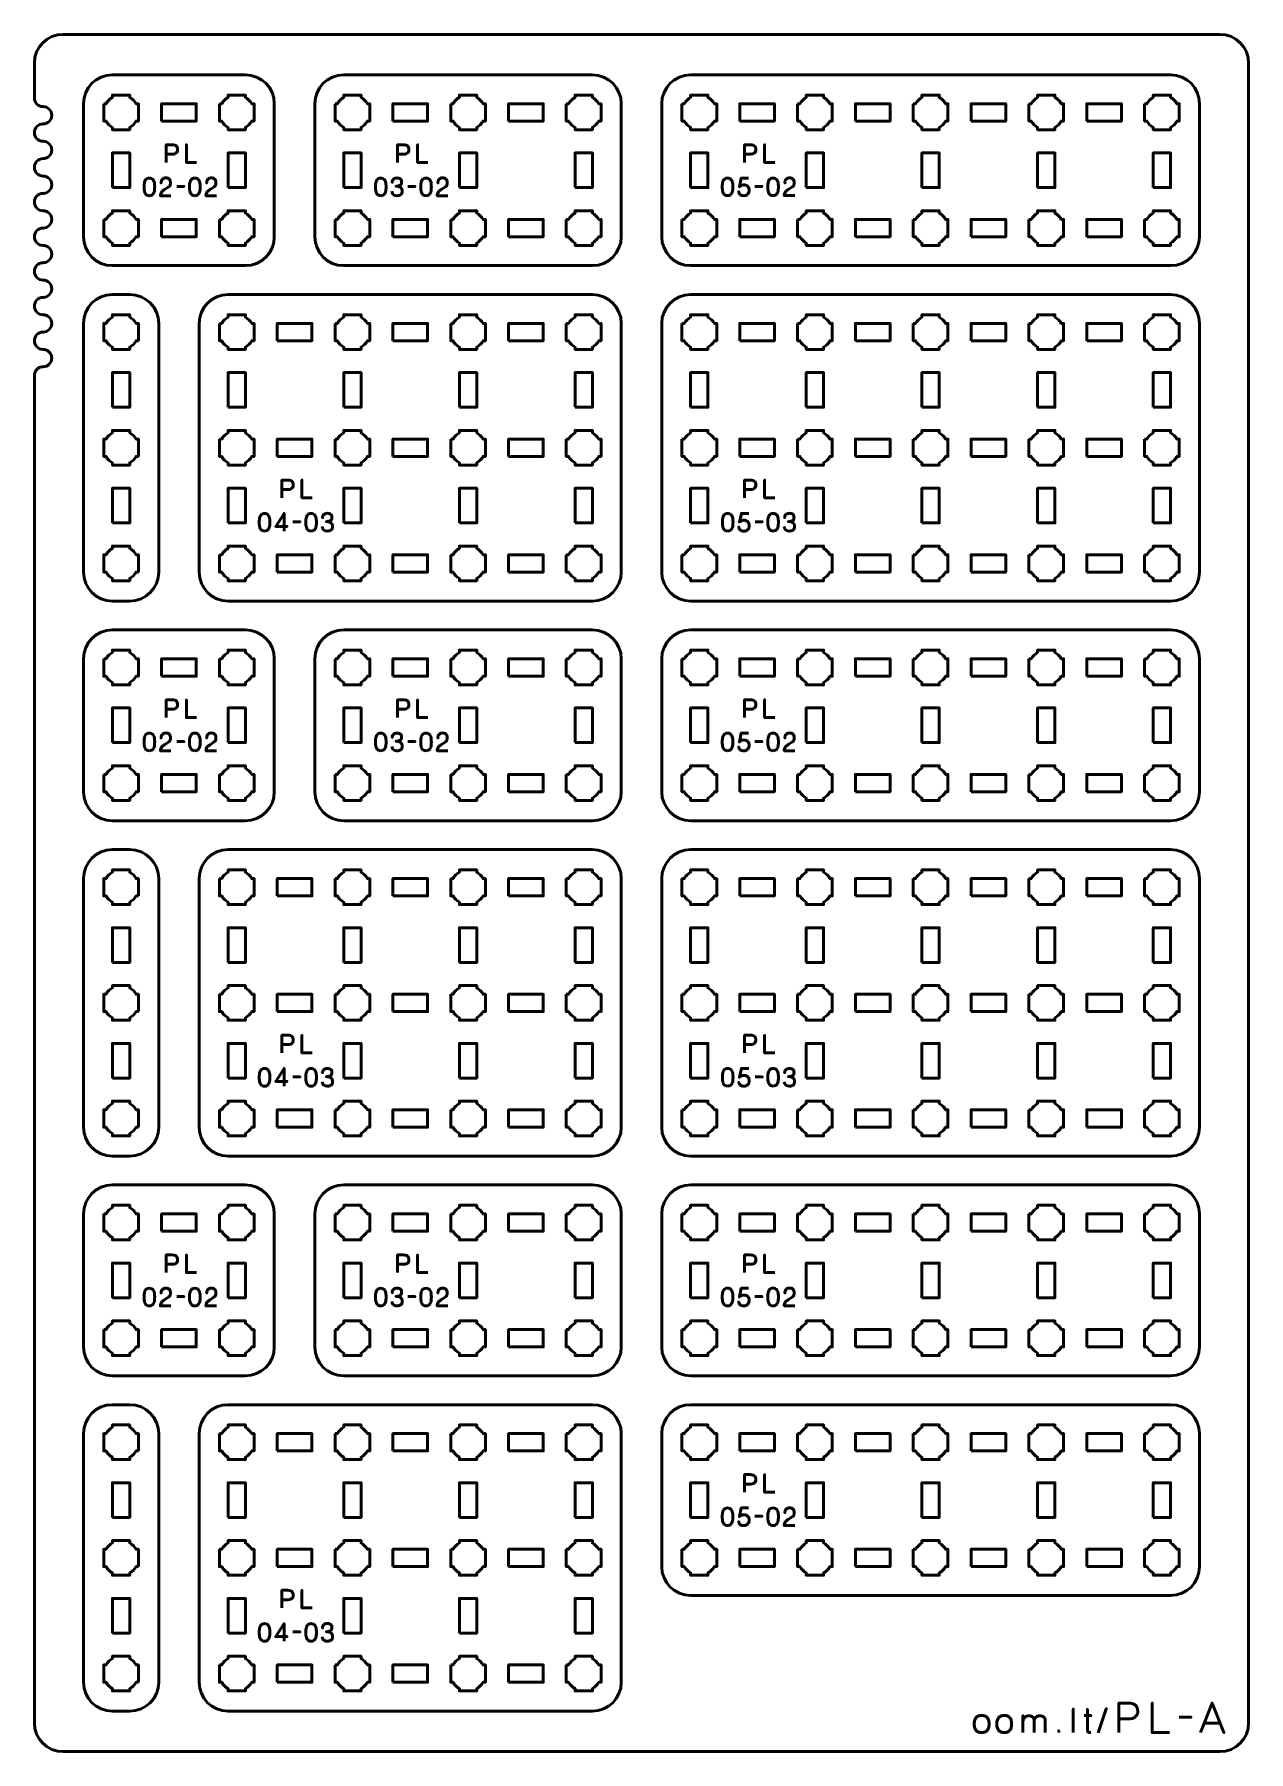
# Model space of a CAD drawing. Header units: centimetres. Extents: x -21 to 0, y -29.7 to 0.
import ezdxf

# ---------------------------------------------------------------- set-up
doc = ezdxf.new("R2010")
doc.units = ezdxf.units.CM
doc.header["$MEASUREMENT"] = 0
doc.layers.add('Layer 1', color=7, linetype='Continuous')

msp = doc.modelspace()

# ---------------------------------------------------------------- linework, layer by layer
at = {"layer": 'Layer 1', "lineweight": 53}
for points in [[(-18.8, -1.5), (-18.2, -1.5), (-18.2, -1.2), (-18.8, -1.2), (-18.8, -1.5)], [(-14.8, -1.5), (-14.2, -1.5), (-14.2, -1.2), (-14.8, -1.2), (-14.8, -1.5)], [(-12.8, -1.5), (-12.2, -1.5), (-12.2, -1.2), (-12.8, -1.2), (-12.8, -1.5)], [(-8.8, -1.5), (-8.2, -1.5), (-8.2, -1.2), (-8.8, -1.2), (-8.8, -1.5)], [(-6.8, -1.5), (-6.2, -1.5), (-6.2, -1.2), (-6.8, -1.2), (-6.8, -1.5)], [(-4.8, -1.5), (-4.2, -1.5), (-4.2, -1.2), (-4.8, -1.2), (-4.8, -1.5)], [(-2.8, -1.5), (-2.2, -1.5), (-2.2, -1.2), (-2.8, -1.2), (-2.8, -1.5)], [(-19.65, -2.65), (-19.35, -2.65), (-19.35, -2.05), (-19.65, -2.05), (-19.65, -2.65)], [(-17.65, -2.65), (-17.35, -2.65), (-17.35, -2.05), (-17.65, -2.05), (-17.65, -2.65)], [(-15.65, -2.65), (-15.35, -2.65), (-15.35, -2.05), (-15.65, -2.05), (-15.65, -2.65)], [(-13.65, -2.65), (-13.35, -2.65), (-13.35, -2.05), (-13.65, -2.05), (-13.65, -2.65)], [(-11.65, -2.65), (-11.35, -2.65), (-11.35, -2.05), (-11.65, -2.05), (-11.65, -2.65)], [(-9.65, -2.65), (-9.35, -2.65), (-9.35, -2.05), (-9.65, -2.05), (-9.65, -2.65)], [(-7.65, -2.65), (-7.35, -2.65), (-7.35, -2.05), (-7.65, -2.05), (-7.65, -2.65)], [(-5.65, -2.65), (-5.35, -2.65), (-5.35, -2.05), (-5.65, -2.05), (-5.65, -2.65)], [(-3.65, -2.65), (-3.35, -2.65), (-3.35, -2.05), (-3.65, -2.05), (-3.65, -2.65)], [(-1.65, -2.65), (-1.35, -2.65), (-1.35, -2.05), (-1.65, -2.05), (-1.65, -2.65)], [(-18.8, -3.5), (-18.2, -3.5), (-18.2, -3.2), (-18.8, -3.2), (-18.8, -3.5)], [(-14.8, -3.5), (-14.2, -3.5), (-14.2, -3.2), (-14.8, -3.2), (-14.8, -3.5)], [(-12.8, -3.5), (-12.2, -3.5), (-12.2, -3.2), (-12.8, -3.2), (-12.8, -3.5)], [(-8.8, -3.5), (-8.2, -3.5), (-8.2, -3.2), (-8.8, -3.2), (-8.8, -3.5)], [(-6.8, -3.5), (-6.2, -3.5), (-6.2, -3.2), (-6.8, -3.2), (-6.8, -3.5)], [(-4.8, -3.5), (-4.2, -3.5), (-4.2, -3.2), (-4.8, -3.2), (-4.8, -3.5)], [(-2.8, -3.5), (-2.2, -3.5), (-2.2, -3.2), (-2.8, -3.2), (-2.8, -3.5)], [(-16.8, -5.3), (-16.2, -5.3), (-16.2, -5), (-16.8, -5), (-16.8, -5.3)], [(-14.8, -5.3), (-14.2, -5.3), (-14.2, -5), (-14.8, -5), (-14.8, -5.3)], [(-12.8, -5.3), (-12.2, -5.3), (-12.2, -5), (-12.8, -5), (-12.8, -5.3)], [(-8.8, -5.3), (-8.2, -5.3), (-8.2, -5), (-8.8, -5), (-8.8, -5.3)], [(-6.8, -5.3), (-6.2, -5.3), (-6.2, -5), (-6.8, -5), (-6.8, -5.3)], [(-4.8, -5.3), (-4.2, -5.3), (-4.2, -5), (-4.8, -5), (-4.8, -5.3)], [(-2.8, -5.3), (-2.2, -5.3), (-2.2, -5), (-2.8, -5), (-2.8, -5.3)], [(-17.65, -6.45), (-17.35, -6.45), (-17.35, -5.85), (-17.65, -5.85), (-17.65, -6.45)], [(-15.65, -6.45), (-15.35, -6.45), (-15.35, -5.85), (-15.65, -5.85), (-15.65, -6.45)], [(-13.65, -6.45), (-13.35, -6.45), (-13.35, -5.85), (-13.65, -5.85), (-13.65, -6.45)], [(-11.65, -6.45), (-11.35, -6.45), (-11.35, -5.85), (-11.65, -5.85), (-11.65, -6.45)], [(-9.65, -6.45), (-9.35, -6.45), (-9.35, -5.85), (-9.65, -5.85), (-9.65, -6.45)], [(-7.65, -6.45), (-7.35, -6.45), (-7.35, -5.85), (-7.65, -5.85), (-7.65, -6.45)], [(-5.65, -6.45), (-5.35, -6.45), (-5.35, -5.85), (-5.65, -5.85), (-5.65, -6.45)], [(-3.65, -6.45), (-3.35, -6.45), (-3.35, -5.85), (-3.65, -5.85), (-3.65, -6.45)], [(-1.65, -6.45), (-1.35, -6.45), (-1.35, -5.85), (-1.65, -5.85), (-1.65, -6.45)], [(-16.8, -7.3), (-16.2, -7.3), (-16.2, -7), (-16.8, -7), (-16.8, -7.3)], [(-14.8, -7.3), (-14.2, -7.3), (-14.2, -7), (-14.8, -7), (-14.8, -7.3)], [(-12.8, -7.3), (-12.2, -7.3), (-12.2, -7), (-12.8, -7), (-12.8, -7.3)], [(-8.8, -7.3), (-8.2, -7.3), (-8.2, -7), (-8.8, -7), (-8.8, -7.3)], [(-6.8, -7.3), (-6.2, -7.3), (-6.2, -7), (-6.8, -7), (-6.8, -7.3)], [(-4.8, -7.3), (-4.2, -7.3), (-4.2, -7), (-4.8, -7), (-4.8, -7.3)], [(-2.8, -7.3), (-2.2, -7.3), (-2.2, -7), (-2.8, -7), (-2.8, -7.3)], [(-17.65, -8.45), (-17.35, -8.45), (-17.35, -7.85), (-17.65, -7.85), (-17.65, -8.45)], [(-15.65, -8.45), (-15.35, -8.45), (-15.35, -7.85), (-15.65, -7.85), (-15.65, -8.45)], [(-13.65, -8.45), (-13.35, -8.45), (-13.35, -7.85), (-13.65, -7.85), (-13.65, -8.45)], [(-11.65, -8.45), (-11.35, -8.45), (-11.35, -7.85), (-11.65, -7.85), (-11.65, -8.45)], [(-9.65, -8.45), (-9.35, -8.45), (-9.35, -7.85), (-9.65, -7.85), (-9.65, -8.45)], [(-7.65, -8.45), (-7.35, -8.45), (-7.35, -7.85), (-7.65, -7.85), (-7.65, -8.45)], [(-5.65, -8.45), (-5.35, -8.45), (-5.35, -7.85), (-5.65, -7.85), (-5.65, -8.45)], [(-3.65, -8.45), (-3.35, -8.45), (-3.35, -7.85), (-3.65, -7.85), (-3.65, -8.45)], [(-1.65, -8.45), (-1.35, -8.45), (-1.35, -7.85), (-1.65, -7.85), (-1.65, -8.45)], [(-16.8, -9.3), (-16.2, -9.3), (-16.2, -9), (-16.8, -9), (-16.8, -9.3)], [(-14.8, -9.3), (-14.2, -9.3), (-14.2, -9), (-14.8, -9), (-14.8, -9.3)], [(-12.8, -9.3), (-12.2, -9.3), (-12.2, -9), (-12.8, -9), (-12.8, -9.3)], [(-8.8, -9.3), (-8.2, -9.3), (-8.2, -9), (-8.8, -9), (-8.8, -9.3)], [(-6.8, -9.3), (-6.2, -9.3), (-6.2, -9), (-6.8, -9), (-6.8, -9.3)], [(-4.8, -9.3), (-4.2, -9.3), (-4.2, -9), (-4.8, -9), (-4.8, -9.3)], [(-2.8, -9.3), (-2.2, -9.3), (-2.2, -9), (-2.8, -9), (-2.8, -9.3)], [(-18.8, -11.1), (-18.2, -11.1), (-18.2, -10.8), (-18.8, -10.8), (-18.8, -11.1)], [(-14.8, -11.1), (-14.2, -11.1), (-14.2, -10.8), (-14.8, -10.8), (-14.8, -11.1)], [(-12.8, -11.1), (-12.2, -11.1), (-12.2, -10.8), (-12.8, -10.8), (-12.8, -11.1)], [(-8.8, -11.1), (-8.2, -11.1), (-8.2, -10.8), (-8.8, -10.8), (-8.8, -11.1)], [(-6.8, -11.1), (-6.2, -11.1), (-6.2, -10.8), (-6.8, -10.8), (-6.8, -11.1)], [(-4.8, -11.1), (-4.2, -11.1), (-4.2, -10.8), (-4.8, -10.8), (-4.8, -11.1)], [(-2.8, -11.1), (-2.2, -11.1), (-2.2, -10.8), (-2.8, -10.8), (-2.8, -11.1)], [(-19.65, -12.25), (-19.35, -12.25), (-19.35, -11.65), (-19.65, -11.65), (-19.65, -12.25)], [(-17.65, -12.25), (-17.35, -12.25), (-17.35, -11.65), (-17.65, -11.65), (-17.65, -12.25)], [(-15.65, -12.25), (-15.35, -12.25), (-15.35, -11.65), (-15.65, -11.65), (-15.65, -12.25)], [(-13.65, -12.25), (-13.35, -12.25), (-13.35, -11.65), (-13.65, -11.65), (-13.65, -12.25)], [(-11.65, -12.25), (-11.35, -12.25), (-11.35, -11.65), (-11.65, -11.65), (-11.65, -12.25)], [(-9.65, -12.25), (-9.35, -12.25), (-9.35, -11.65), (-9.65, -11.65), (-9.65, -12.25)], [(-7.65, -12.25), (-7.35, -12.25), (-7.35, -11.65), (-7.65, -11.65), (-7.65, -12.25)], [(-5.65, -12.25), (-5.35, -12.25), (-5.35, -11.65), (-5.65, -11.65), (-5.65, -12.25)], [(-3.65, -12.25), (-3.35, -12.25), (-3.35, -11.65), (-3.65, -11.65), (-3.65, -12.25)], [(-1.65, -12.25), (-1.35, -12.25), (-1.35, -11.65), (-1.65, -11.65), (-1.65, -12.25)], [(-18.8, -13.1), (-18.2, -13.1), (-18.2, -12.8), (-18.8, -12.8), (-18.8, -13.1)], [(-14.8, -13.1), (-14.2, -13.1), (-14.2, -12.8), (-14.8, -12.8), (-14.8, -13.1)], [(-12.8, -13.1), (-12.2, -13.1), (-12.2, -12.8), (-12.8, -12.8), (-12.8, -13.1)], [(-8.8, -13.1), (-8.2, -13.1), (-8.2, -12.8), (-8.8, -12.8), (-8.8, -13.1)], [(-6.8, -13.1), (-6.2, -13.1), (-6.2, -12.8), (-6.8, -12.8), (-6.8, -13.1)], [(-4.8, -13.1), (-4.2, -13.1), (-4.2, -12.8), (-4.8, -12.8), (-4.8, -13.1)], [(-2.8, -13.1), (-2.2, -13.1), (-2.2, -12.8), (-2.8, -12.8), (-2.8, -13.1)], [(-16.8, -14.9), (-16.2, -14.9), (-16.2, -14.6), (-16.8, -14.6), (-16.8, -14.9)], [(-14.8, -14.9), (-14.2, -14.9), (-14.2, -14.6), (-14.8, -14.6), (-14.8, -14.9)], [(-12.8, -14.9), (-12.2, -14.9), (-12.2, -14.6), (-12.8, -14.6), (-12.8, -14.9)], [(-8.8, -14.9), (-8.2, -14.9), (-8.2, -14.6), (-8.8, -14.6), (-8.8, -14.9)], [(-6.8, -14.9), (-6.2, -14.9), (-6.2, -14.6), (-6.8, -14.6), (-6.8, -14.9)], [(-4.8, -14.9), (-4.2, -14.9), (-4.2, -14.6), (-4.8, -14.6), (-4.8, -14.9)], [(-2.8, -14.9), (-2.2, -14.9), (-2.2, -14.6), (-2.8, -14.6), (-2.8, -14.9)], [(-17.65, -16.05), (-17.35, -16.05), (-17.35, -15.45), (-17.65, -15.45), (-17.65, -16.05)], [(-15.65, -16.05), (-15.35, -16.05), (-15.35, -15.45), (-15.65, -15.45), (-15.65, -16.05)], [(-13.65, -16.05), (-13.35, -16.05), (-13.35, -15.45), (-13.65, -15.45), (-13.65, -16.05)], [(-11.65, -16.05), (-11.35, -16.05), (-11.35, -15.45), (-11.65, -15.45), (-11.65, -16.05)], [(-9.65, -16.05), (-9.35, -16.05), (-9.35, -15.45), (-9.65, -15.45), (-9.65, -16.05)], [(-7.65, -16.05), (-7.35, -16.05), (-7.35, -15.45), (-7.65, -15.45), (-7.65, -16.05)], [(-5.65, -16.05), (-5.35, -16.05), (-5.35, -15.45), (-5.65, -15.45), (-5.65, -16.05)], [(-3.65, -16.05), (-3.35, -16.05), (-3.35, -15.45), (-3.65, -15.45), (-3.65, -16.05)], [(-1.65, -16.05), (-1.35, -16.05), (-1.35, -15.45), (-1.65, -15.45), (-1.65, -16.05)], [(-16.8, -16.9), (-16.2, -16.9), (-16.2, -16.6), (-16.8, -16.6), (-16.8, -16.9)], [(-14.8, -16.9), (-14.2, -16.9), (-14.2, -16.6), (-14.8, -16.6), (-14.8, -16.9)], [(-12.8, -16.9), (-12.2, -16.9), (-12.2, -16.6), (-12.8, -16.6), (-12.8, -16.9)], [(-8.8, -16.9), (-8.2, -16.9), (-8.2, -16.6), (-8.8, -16.6), (-8.8, -16.9)], [(-6.8, -16.9), (-6.2, -16.9), (-6.2, -16.6), (-6.8, -16.6), (-6.8, -16.9)], [(-4.8, -16.9), (-4.2, -16.9), (-4.2, -16.6), (-4.8, -16.6), (-4.8, -16.9)], [(-2.8, -16.9), (-2.2, -16.9), (-2.2, -16.6), (-2.8, -16.6), (-2.8, -16.9)], [(-17.65, -18.05), (-17.35, -18.05), (-17.35, -17.45), (-17.65, -17.45), (-17.65, -18.05)], [(-15.65, -18.05), (-15.35, -18.05), (-15.35, -17.45), (-15.65, -17.45), (-15.65, -18.05)], [(-13.65, -18.05), (-13.35, -18.05), (-13.35, -17.45), (-13.65, -17.45), (-13.65, -18.05)], [(-11.65, -18.05), (-11.35, -18.05), (-11.35, -17.45), (-11.65, -17.45), (-11.65, -18.05)], [(-9.65, -18.05), (-9.35, -18.05), (-9.35, -17.45), (-9.65, -17.45), (-9.65, -18.05)], [(-7.65, -18.05), (-7.35, -18.05), (-7.35, -17.45), (-7.65, -17.45), (-7.65, -18.05)], [(-5.65, -18.05), (-5.35, -18.05), (-5.35, -17.45), (-5.65, -17.45), (-5.65, -18.05)], [(-3.65, -18.05), (-3.35, -18.05), (-3.35, -17.45), (-3.65, -17.45), (-3.65, -18.05)], [(-1.65, -18.05), (-1.35, -18.05), (-1.35, -17.45), (-1.65, -17.45), (-1.65, -18.05)], [(-16.8, -18.9), (-16.2, -18.9), (-16.2, -18.6), (-16.8, -18.6), (-16.8, -18.9)], [(-14.8, -18.9), (-14.2, -18.9), (-14.2, -18.6), (-14.8, -18.6), (-14.8, -18.9)], [(-12.8, -18.9), (-12.2, -18.9), (-12.2, -18.6), (-12.8, -18.6), (-12.8, -18.9)], [(-8.8, -18.9), (-8.2, -18.9), (-8.2, -18.6), (-8.8, -18.6), (-8.8, -18.9)], [(-6.8, -18.9), (-6.2, -18.9), (-6.2, -18.6), (-6.8, -18.6), (-6.8, -18.9)], [(-4.8, -18.9), (-4.2, -18.9), (-4.2, -18.6), (-4.8, -18.6), (-4.8, -18.9)], [(-2.8, -18.9), (-2.2, -18.9), (-2.2, -18.6), (-2.8, -18.6), (-2.8, -18.9)], [(-18.8, -20.7), (-18.2, -20.7), (-18.2, -20.4), (-18.8, -20.4), (-18.8, -20.7)], [(-14.8, -20.7), (-14.2, -20.7), (-14.2, -20.4), (-14.8, -20.4), (-14.8, -20.7)], [(-12.8, -20.7), (-12.2, -20.7), (-12.2, -20.4), (-12.8, -20.4), (-12.8, -20.7)], [(-8.8, -20.7), (-8.2, -20.7), (-8.2, -20.4), (-8.8, -20.4), (-8.8, -20.7)], [(-6.8, -20.7), (-6.2, -20.7), (-6.2, -20.4), (-6.8, -20.4), (-6.8, -20.7)], [(-4.8, -20.7), (-4.2, -20.7), (-4.2, -20.4), (-4.8, -20.4), (-4.8, -20.7)], [(-2.8, -20.7), (-2.2, -20.7), (-2.2, -20.4), (-2.8, -20.4), (-2.8, -20.7)], [(-19.65, -21.85), (-19.35, -21.85), (-19.35, -21.25), (-19.65, -21.25), (-19.65, -21.85)], [(-17.65, -21.85), (-17.35, -21.85), (-17.35, -21.25), (-17.65, -21.25), (-17.65, -21.85)], [(-15.65, -21.85), (-15.35, -21.85), (-15.35, -21.25), (-15.65, -21.25), (-15.65, -21.85)], [(-13.65, -21.85), (-13.35, -21.85), (-13.35, -21.25), (-13.65, -21.25), (-13.65, -21.85)], [(-11.65, -21.85), (-11.35, -21.85), (-11.35, -21.25), (-11.65, -21.25), (-11.65, -21.85)], [(-9.65, -21.85), (-9.35, -21.85), (-9.35, -21.25), (-9.65, -21.25), (-9.65, -21.85)], [(-7.65, -21.85), (-7.35, -21.85), (-7.35, -21.25), (-7.65, -21.25), (-7.65, -21.85)], [(-5.65, -21.85), (-5.35, -21.85), (-5.35, -21.25), (-5.65, -21.25), (-5.65, -21.85)], [(-3.65, -21.85), (-3.35, -21.85), (-3.35, -21.25), (-3.65, -21.25), (-3.65, -21.85)], [(-1.65, -21.85), (-1.35, -21.85), (-1.35, -21.25), (-1.65, -21.25), (-1.65, -21.85)], [(-18.8, -22.7), (-18.2, -22.7), (-18.2, -22.4), (-18.8, -22.4), (-18.8, -22.7)], [(-14.8, -22.7), (-14.2, -22.7), (-14.2, -22.4), (-14.8, -22.4), (-14.8, -22.7)], [(-12.8, -22.7), (-12.2, -22.7), (-12.2, -22.4), (-12.8, -22.4), (-12.8, -22.7)], [(-8.8, -22.7), (-8.2, -22.7), (-8.2, -22.4), (-8.8, -22.4), (-8.8, -22.7)], [(-6.8, -22.7), (-6.2, -22.7), (-6.2, -22.4), (-6.8, -22.4), (-6.8, -22.7)], [(-4.8, -22.7), (-4.2, -22.7), (-4.2, -22.4), (-4.8, -22.4), (-4.8, -22.7)], [(-2.8, -22.7), (-2.2, -22.7), (-2.2, -22.4), (-2.8, -22.4), (-2.8, -22.7)], [(-16.8, -24.5), (-16.2, -24.5), (-16.2, -24.2), (-16.8, -24.2), (-16.8, -24.5)], [(-14.8, -24.5), (-14.2, -24.5), (-14.2, -24.2), (-14.8, -24.2), (-14.8, -24.5)], [(-12.8, -24.5), (-12.2, -24.5), (-12.2, -24.2), (-12.8, -24.2), (-12.8, -24.5)], [(-8.8, -24.5), (-8.2, -24.5), (-8.2, -24.2), (-8.8, -24.2), (-8.8, -24.5)], [(-6.8, -24.5), (-6.2, -24.5), (-6.2, -24.2), (-6.8, -24.2), (-6.8, -24.5)], [(-4.8, -24.5), (-4.2, -24.5), (-4.2, -24.2), (-4.8, -24.2), (-4.8, -24.5)], [(-2.8, -24.5), (-2.2, -24.5), (-2.2, -24.2), (-2.8, -24.2), (-2.8, -24.5)], [(-17.65, -25.65), (-17.35, -25.65), (-17.35, -25.05), (-17.65, -25.05), (-17.65, -25.65)], [(-15.65, -25.65), (-15.35, -25.65), (-15.35, -25.05), (-15.65, -25.05), (-15.65, -25.65)], [(-13.65, -25.65), (-13.35, -25.65), (-13.35, -25.05), (-13.65, -25.05), (-13.65, -25.65)], [(-11.65, -25.65), (-11.35, -25.65), (-11.35, -25.05), (-11.65, -25.05), (-11.65, -25.65)], [(-9.65, -25.65), (-9.35, -25.65), (-9.35, -25.05), (-9.65, -25.05), (-9.65, -25.65)], [(-7.65, -25.65), (-7.35, -25.65), (-7.35, -25.05), (-7.65, -25.05), (-7.65, -25.65)], [(-5.65, -25.65), (-5.35, -25.65), (-5.35, -25.05), (-5.65, -25.05), (-5.65, -25.65)], [(-3.65, -25.65), (-3.35, -25.65), (-3.35, -25.05), (-3.65, -25.05), (-3.65, -25.65)], [(-1.65, -25.65), (-1.35, -25.65), (-1.35, -25.05), (-1.65, -25.05), (-1.65, -25.65)], [(-16.8, -26.5), (-16.2, -26.5), (-16.2, -26.2), (-16.8, -26.2), (-16.8, -26.5)], [(-14.8, -26.5), (-14.2, -26.5), (-14.2, -26.2), (-14.8, -26.2), (-14.8, -26.5)], [(-12.8, -26.5), (-12.2, -26.5), (-12.2, -26.2), (-12.8, -26.2), (-12.8, -26.5)], [(-8.8, -26.5), (-8.2, -26.5), (-8.2, -26.2), (-8.8, -26.2), (-8.8, -26.5)], [(-6.8, -26.5), (-6.2, -26.5), (-6.2, -26.2), (-6.8, -26.2), (-6.8, -26.5)], [(-4.8, -26.5), (-4.2, -26.5), (-4.2, -26.2), (-4.8, -26.2), (-4.8, -26.5)], [(-2.8, -26.5), (-2.2, -26.5), (-2.2, -26.2), (-2.8, -26.2), (-2.8, -26.5)], [(-17.65, -27.65), (-17.35, -27.65), (-17.35, -27.05), (-17.65, -27.05), (-17.65, -27.65)], [(-15.65, -27.65), (-15.35, -27.65), (-15.35, -27.05), (-15.65, -27.05), (-15.65, -27.65)], [(-13.65, -27.65), (-13.35, -27.65), (-13.35, -27.05), (-13.65, -27.05), (-13.65, -27.65)], [(-11.65, -27.65), (-11.35, -27.65), (-11.35, -27.05), (-11.65, -27.05), (-11.65, -27.65)], [(-16.8, -28.5), (-16.2, -28.5), (-16.2, -28.2), (-16.8, -28.2), (-16.8, -28.5)], [(-14.8, -28.5), (-14.2, -28.5), (-14.2, -28.2), (-14.8, -28.2), (-14.8, -28.5)], [(-12.8, -28.5), (-12.2, -28.5), (-12.2, -28.2), (-12.8, -28.2), (-12.8, -28.5)]]:
    msp.add_lwpolyline(points, close=True, dxfattribs=at)
at = {"layer": 'Layer 1', "color": 1, "lineweight": 53}
msp.add_open_spline([(-21.00003, -29.19995), (-21.00003, -29.19995), (-21.00003, -5.89992), (-21.00003, -5.89992), (-21.00003, -5.89992), (-21.00003, -5.81709), (-20.93286, -5.74992), (-20.85003, -5.74992), (-20.85003, -5.74992), (-20.7672, -5.74992), (-20.70003, -5.68275), (-20.70003, -5.59992), (-20.70003, -5.59992), (-20.70003, -5.51709), (-20.7672, -5.44992), (-20.85003, -5.44992), (-20.85003, -5.44992), (-20.93286, -5.44992), (-21.00003, -5.38275), (-21.00003, -5.29992), (-21.00003, -5.29992), (-21.00003, -5.21709), (-20.93286, -5.14992), (-20.85003, -5.14992), (-20.85003, -5.14992), (-20.7672, -5.14992), (-20.70003, -5.08275), (-20.70003, -4.99992), (-20.70003, -4.99992), (-20.70003, -4.91709), (-20.7672, -4.84992), (-20.85003, -4.84992), (-20.85003, -4.84992), (-20.93286, -4.84992), (-21.00003, -4.78275), (-21.00003, -4.69992), (-21.00003, -4.69992), (-21.00003, -4.61709), (-20.93286, -4.54992), (-20.85003, -4.54992), (-20.85003, -4.54992), (-20.7672, -4.54992), (-20.70003, -4.48275), (-20.70003, -4.39992), (-20.70003, -4.39992), (-20.70003, -4.31709), (-20.7672, -4.24992), (-20.85003, -4.24992), (-20.85003, -4.24992), (-20.93286, -4.24992), (-21.00003, -4.18275), (-21.00003, -4.09992), (-21.00003, -4.09992), (-21.00003, -4.01709), (-20.93286, -3.94992), (-20.85003, -3.94992), (-20.85003, -3.94992), (-20.7672, -3.94992), (-20.70003, -3.88275), (-20.70003, -3.79992), (-20.70003, -3.79992), (-20.70003, -3.71709), (-20.7672, -3.64992), (-20.85003, -3.64992), (-20.85003, -3.64992), (-20.93286, -3.64992), (-21.00003, -3.58275), (-21.00003, -3.49992), (-21.00003, -3.49992), (-21.00003, -3.41709), (-20.93286, -3.34992), (-20.85003, -3.34992), (-20.85003, -3.34992), (-20.7672, -3.34992), (-20.70003, -3.28275), (-20.70003, -3.19992), (-20.70003, -3.19992), (-20.70003, -3.11709), (-20.7672, -3.04992), (-20.85003, -3.04992), (-20.85003, -3.04992), (-20.93286, -3.04992), (-21.00003, -2.98275), (-21.00003, -2.89992), (-21.00003, -2.89992), (-21.00003, -2.81709), (-20.93286, -2.74992), (-20.85003, -2.74992), (-20.85003, -2.74992), (-20.7672, -2.74992), (-20.70003, -2.68275), (-20.70003, -2.59992), (-20.70003, -2.59992), (-20.70003, -2.51709), (-20.7672, -2.44992), (-20.85003, -2.44992), (-20.85003, -2.44992), (-20.93286, -2.44992), (-21.00003, -2.38275), (-21.00003, -2.29992), (-21.00003, -2.29992), (-21.00003, -2.21709), (-20.93286, -2.14992), (-20.85003, -2.14992), (-20.85003, -2.14992), (-20.7672, -2.14992), (-20.70003, -2.08275), (-20.70003, -1.99992), (-20.70003, -1.99992), (-20.70003, -1.91709), (-20.7672, -1.84992), (-20.85003, -1.84992), (-20.85003, -1.84992), (-20.93286, -1.84992), (-21.00003, -1.78275), (-21.00003, -1.69992), (-21.00003, -1.69992), (-21.00003, -1.61709), (-20.93286, -1.54992), (-20.85003, -1.54992), (-20.85003, -1.54992), (-20.7672, -1.54992), (-20.70003, -1.48275), (-20.70003, -1.39992), (-20.70003, -1.39992), (-20.70003, -1.31709), (-20.7672, -1.24992), (-20.85003, -1.24992), (-20.85003, -1.24992), (-20.93286, -1.24992), (-21.00003, -1.18275), (-21.00003, -1.09992), (-21.00003, -1.09992), (-21.00003, -1.09992), (-21.00003, -0.49992), (-21.00003, -0.49992), (-21.00003, -0.49992), (-21.00003, -0.22295), (-20.77694, 0.00004), (-20.49994, 0.00004), (-20.49994, 0.00004), (-20.49994, 0.00004), (-0.50008, 0.00004), (-0.50008, 0.00004), (-0.50008, 0.00004), (-0.22294, 0.00004), (0.00002, -0.22295), (0.00002, -0.49992), (0.00002, -0.49992), (0.00002, -0.49992), (0.00002, -29.19995), (0.00002, -29.19995), (0.00002, -29.19995), (0.00002, -29.47695), (-0.22294, -29.70004), (-0.50008, -29.70004), (-0.50008, -29.70004), (-0.50008, -29.70004), (-20.49994, -29.70004), (-20.49994, -29.70004), (-20.49994, -29.70004), (-20.77694, -29.70004), (-21.00003, -29.47695), (-21.00003, -29.19995)], degree=3, knots=[0, 0, 0, 0, 0.02439024, 0.02439024, 0.02439024, 0.02439024, 0.04878049, 0.04878049, 0.04878049, 0.04878049, 0.07317073, 0.07317073, 0.07317073, 0.07317073, 0.09756098, 0.09756098, 0.09756098, 0.09756098, 0.12195122, 0.12195122, 0.12195122, 0.12195122, 0.14634146, 0.14634146, 0.14634146, 0.14634146, 0.17073171, 0.17073171, 0.17073171, 0.17073171, 0.19512195, 0.19512195, 0.19512195, 0.19512195, 0.2195122, 0.2195122, 0.2195122, 0.2195122, 0.24390244, 0.24390244, 0.24390244, 0.24390244, 0.26829268, 0.26829268, 0.26829268, 0.26829268, 0.29268293, 0.29268293, 0.29268293, 0.29268293, 0.31707317, 0.31707317, 0.31707317, 0.31707317, 0.34146341, 0.34146341, 0.34146341, 0.34146341, 0.36585366, 0.36585366, 0.36585366, 0.36585366, 0.3902439, 0.3902439, 0.3902439, 0.3902439, 0.41463415, 0.41463415, 0.41463415, 0.41463415, 0.43902439, 0.43902439, 0.43902439, 0.43902439, 0.46341463, 0.46341463, 0.46341463, 0.46341463, 0.48780488, 0.48780488, 0.48780488, 0.48780488, 0.51219512, 0.51219512, 0.51219512, 0.51219512, 0.53658537, 0.53658537, 0.53658537, 0.53658537, 0.56097561, 0.56097561, 0.56097561, 0.56097561, 0.58536585, 0.58536585, 0.58536585, 0.58536585, 0.6097561, 0.6097561, 0.6097561, 0.6097561, 0.63414634, 0.63414634, 0.63414634, 0.63414634, 0.65853659, 0.65853659, 0.65853659, 0.65853659, 0.68292683, 0.68292683, 0.68292683, 0.68292683, 0.70731707, 0.70731707, 0.70731707, 0.70731707, 0.73170732, 0.73170732, 0.73170732, 0.73170732, 0.75609756, 0.75609756, 0.75609756, 0.75609756, 0.7804878, 0.7804878, 0.7804878, 0.7804878, 0.80487805, 0.80487805, 0.80487805, 0.80487805, 0.82926829, 0.82926829, 0.82926829, 0.82926829, 0.85365854, 0.85365854, 0.85365854, 0.85365854, 0.87804878, 0.87804878, 0.87804878, 0.87804878, 0.90243902, 0.90243902, 0.90243902, 0.90243902, 0.92682927, 0.92682927, 0.92682927, 0.92682927, 0.95121951, 0.95121951, 0.95121951, 0.95121951, 0.97560976, 0.97560976, 0.97560976, 0.97560976, 1, 1, 1, 1], dxfattribs=at)
at = {"layer": 'Layer 1', "color": 3, "lineweight": 53}
for points in [[(-20.15, -3.5), (-20.15, -3.5), (-20.15, -1.2), (-20.15, -1.2), (-20.15, -1.2), (-20.15, -0.92391), (-19.92609, -0.7), (-19.65, -0.7), (-19.65, -0.7), (-19.65, -0.7), (-17.35, -0.7), (-17.35, -0.7), (-17.35, -0.7), (-17.07391, -0.7), (-16.85, -0.92391), (-16.85, -1.2), (-16.85, -1.2), (-16.85, -1.2), (-16.85, -3.5), (-16.85, -3.5), (-16.85, -3.5), (-16.85, -3.77609), (-17.07391, -4), (-17.35, -4), (-17.35, -4), (-17.35, -4), (-19.65, -4), (-19.65, -4), (-19.65, -4), (-19.92609, -4), (-20.15, -3.77609), (-20.15, -3.5)], [(-16.15, -3.5), (-16.15, -3.5), (-16.15, -1.2), (-16.15, -1.2), (-16.15, -1.2), (-16.15, -0.92391), (-15.92609, -0.7), (-15.65, -0.7), (-15.65, -0.7), (-15.65, -0.7), (-11.35, -0.7), (-11.35, -0.7), (-11.35, -0.7), (-11.07391, -0.7), (-10.85, -0.92391), (-10.85, -1.2), (-10.85, -1.2), (-10.85, -1.2), (-10.85, -3.5), (-10.85, -3.5), (-10.85, -3.5), (-10.85, -3.77609), (-11.07391, -4), (-11.35, -4), (-11.35, -4), (-11.35, -4), (-15.65, -4), (-15.65, -4), (-15.65, -4), (-15.92609, -4), (-16.15, -3.77609), (-16.15, -3.5)], [(-10.15, -3.5), (-10.15, -3.5), (-10.15, -1.2), (-10.15, -1.2), (-10.15, -1.2), (-10.15, -0.92391), (-9.92609, -0.7), (-9.65, -0.7), (-9.65, -0.7), (-9.65, -0.7), (-1.35, -0.7), (-1.35, -0.7), (-1.35, -0.7), (-1.07391, -0.7), (-0.85, -0.92391), (-0.85, -1.2), (-0.85, -1.2), (-0.85, -1.2), (-0.85, -3.5), (-0.85, -3.5), (-0.85, -3.5), (-0.85, -3.77609), (-1.07391, -4), (-1.35, -4), (-1.35, -4), (-1.35, -4), (-9.65, -4), (-9.65, -4), (-9.65, -4), (-9.92609, -4), (-10.15, -3.77609), (-10.15, -3.5)], [(-20.15001, -9.29994), (-20.15001, -9.29994), (-20.15001, -5.00007), (-20.15001, -5.00007), (-20.15001, -5.00007), (-20.15001, -4.72293), (-19.92692, -4.49997), (-19.64992, -4.49997), (-19.64992, -4.49997), (-19.64992, -4.49997), (-19.34991, -4.49997), (-19.34991, -4.49997), (-19.34991, -4.49997), (-19.07295, -4.49997), (-18.84999, -4.72293), (-18.84999, -5.00007), (-18.84999, -5.00007), (-18.84999, -5.00007), (-18.84999, -9.29994), (-18.84999, -9.29994), (-18.84999, -9.29994), (-18.84999, -9.57694), (-19.07295, -9.80003), (-19.34991, -9.80003), (-19.34991, -9.80003), (-19.34991, -9.80003), (-19.64992, -9.80003), (-19.64992, -9.80003), (-19.64992, -9.80003), (-19.92692, -9.80003), (-20.15001, -9.57694), (-20.15001, -9.29994)], [(-18.15, -9.3), (-18.15, -9.3), (-18.15, -5), (-18.15, -5), (-18.15, -5), (-18.15, -4.72391), (-17.92609, -4.5), (-17.65, -4.5), (-17.65, -4.5), (-17.65, -4.5), (-11.35, -4.5), (-11.35, -4.5), (-11.35, -4.5), (-11.07391, -4.5), (-10.85, -4.72391), (-10.85, -5), (-10.85, -5), (-10.85, -5), (-10.85, -9.3), (-10.85, -9.3), (-10.85, -9.3), (-10.85, -9.57609), (-11.07391, -9.8), (-11.35, -9.8), (-11.35, -9.8), (-11.35, -9.8), (-17.65, -9.8), (-17.65, -9.8), (-17.65, -9.8), (-17.92609, -9.8), (-18.15, -9.57609), (-18.15, -9.3)], [(-10.15, -9.3), (-10.15, -9.3), (-10.15, -5), (-10.15, -5), (-10.15, -5), (-10.15, -4.72391), (-9.92609, -4.5), (-9.65, -4.5), (-9.65, -4.5), (-9.65, -4.5), (-1.35, -4.5), (-1.35, -4.5), (-1.35, -4.5), (-1.07391, -4.5), (-0.85, -4.72391), (-0.85, -5), (-0.85, -5), (-0.85, -5), (-0.85, -9.3), (-0.85, -9.3), (-0.85, -9.3), (-0.85, -9.57609), (-1.07391, -9.8), (-1.35, -9.8), (-1.35, -9.8), (-1.35, -9.8), (-9.65, -9.8), (-9.65, -9.8), (-9.65, -9.8), (-9.92609, -9.8), (-10.15, -9.57609), (-10.15, -9.3)], [(-20.15, -13.1), (-20.15, -13.1), (-20.15, -10.8), (-20.15, -10.8), (-20.15, -10.8), (-20.15, -10.52391), (-19.92609, -10.3), (-19.65, -10.3), (-19.65, -10.3), (-19.65, -10.3), (-17.35, -10.3), (-17.35, -10.3), (-17.35, -10.3), (-17.07391, -10.3), (-16.85, -10.52391), (-16.85, -10.8), (-16.85, -10.8), (-16.85, -10.8), (-16.85, -13.1), (-16.85, -13.1), (-16.85, -13.1), (-16.85, -13.37609), (-17.07391, -13.6), (-17.35, -13.6), (-17.35, -13.6), (-17.35, -13.6), (-19.65, -13.6), (-19.65, -13.6), (-19.65, -13.6), (-19.92609, -13.6), (-20.15, -13.37609), (-20.15, -13.1)], [(-16.15, -13.1), (-16.15, -13.1), (-16.15, -10.8), (-16.15, -10.8), (-16.15, -10.8), (-16.15, -10.52391), (-15.92609, -10.3), (-15.65, -10.3), (-15.65, -10.3), (-15.65, -10.3), (-11.35, -10.3), (-11.35, -10.3), (-11.35, -10.3), (-11.07391, -10.3), (-10.85, -10.52391), (-10.85, -10.8), (-10.85, -10.8), (-10.85, -10.8), (-10.85, -13.1), (-10.85, -13.1), (-10.85, -13.1), (-10.85, -13.37609), (-11.07391, -13.6), (-11.35, -13.6), (-11.35, -13.6), (-11.35, -13.6), (-15.65, -13.6), (-15.65, -13.6), (-15.65, -13.6), (-15.92609, -13.6), (-16.15, -13.37609), (-16.15, -13.1)], [(-10.15, -13.1), (-10.15, -13.1), (-10.15, -10.8), (-10.15, -10.8), (-10.15, -10.8), (-10.15, -10.52391), (-9.92609, -10.3), (-9.65, -10.3), (-9.65, -10.3), (-9.65, -10.3), (-1.35, -10.3), (-1.35, -10.3), (-1.35, -10.3), (-1.07391, -10.3), (-0.85, -10.52391), (-0.85, -10.8), (-0.85, -10.8), (-0.85, -10.8), (-0.85, -13.1), (-0.85, -13.1), (-0.85, -13.1), (-0.85, -13.37609), (-1.07391, -13.6), (-1.35, -13.6), (-1.35, -13.6), (-1.35, -13.6), (-9.65, -13.6), (-9.65, -13.6), (-9.65, -13.6), (-9.92609, -13.6), (-10.15, -13.37609), (-10.15, -13.1)], [(-20.15001, -18.89994), (-20.15001, -18.89994), (-20.15001, -14.60007), (-20.15001, -14.60007), (-20.15001, -14.60007), (-20.15001, -14.32293), (-19.92692, -14.09997), (-19.64992, -14.09997), (-19.64992, -14.09997), (-19.64992, -14.09997), (-19.34991, -14.09997), (-19.34991, -14.09997), (-19.34991, -14.09997), (-19.07295, -14.09997), (-18.84999, -14.32293), (-18.84999, -14.60007), (-18.84999, -14.60007), (-18.84999, -14.60007), (-18.84999, -18.89994), (-18.84999, -18.89994), (-18.84999, -18.89994), (-18.84999, -19.17694), (-19.07295, -19.40003), (-19.34991, -19.40003), (-19.34991, -19.40003), (-19.34991, -19.40003), (-19.64992, -19.40003), (-19.64992, -19.40003), (-19.64992, -19.40003), (-19.92692, -19.40003), (-20.15001, -19.17694), (-20.15001, -18.89994)], [(-18.15, -18.9), (-18.15, -18.9), (-18.15, -14.6), (-18.15, -14.6), (-18.15, -14.6), (-18.15, -14.32391), (-17.92609, -14.1), (-17.65, -14.1), (-17.65, -14.1), (-17.65, -14.1), (-11.35, -14.1), (-11.35, -14.1), (-11.35, -14.1), (-11.07391, -14.1), (-10.85, -14.32391), (-10.85, -14.6), (-10.85, -14.6), (-10.85, -14.6), (-10.85, -18.9), (-10.85, -18.9), (-10.85, -18.9), (-10.85, -19.17609), (-11.07391, -19.4), (-11.35, -19.4), (-11.35, -19.4), (-11.35, -19.4), (-17.65, -19.4), (-17.65, -19.4), (-17.65, -19.4), (-17.92609, -19.4), (-18.15, -19.17609), (-18.15, -18.9)], [(-10.15, -18.9), (-10.15, -18.9), (-10.15, -14.6), (-10.15, -14.6), (-10.15, -14.6), (-10.15, -14.32391), (-9.92609, -14.1), (-9.65, -14.1), (-9.65, -14.1), (-9.65, -14.1), (-1.35, -14.1), (-1.35, -14.1), (-1.35, -14.1), (-1.07391, -14.1), (-0.85, -14.32391), (-0.85, -14.6), (-0.85, -14.6), (-0.85, -14.6), (-0.85, -18.9), (-0.85, -18.9), (-0.85, -18.9), (-0.85, -19.17609), (-1.07391, -19.4), (-1.35, -19.4), (-1.35, -19.4), (-1.35, -19.4), (-9.65, -19.4), (-9.65, -19.4), (-9.65, -19.4), (-9.92609, -19.4), (-10.15, -19.17609), (-10.15, -18.9)], [(-20.15, -22.7), (-20.15, -22.7), (-20.15, -20.4), (-20.15, -20.4), (-20.15, -20.4), (-20.15, -20.12391), (-19.92609, -19.9), (-19.65, -19.9), (-19.65, -19.9), (-19.65, -19.9), (-17.35, -19.9), (-17.35, -19.9), (-17.35, -19.9), (-17.07391, -19.9), (-16.85, -20.12391), (-16.85, -20.4), (-16.85, -20.4), (-16.85, -20.4), (-16.85, -22.7), (-16.85, -22.7), (-16.85, -22.7), (-16.85, -22.97609), (-17.07391, -23.2), (-17.35, -23.2), (-17.35, -23.2), (-17.35, -23.2), (-19.65, -23.2), (-19.65, -23.2), (-19.65, -23.2), (-19.92609, -23.2), (-20.15, -22.97609), (-20.15, -22.7)], [(-16.15, -22.7), (-16.15, -22.7), (-16.15, -20.4), (-16.15, -20.4), (-16.15, -20.4), (-16.15, -20.12391), (-15.92609, -19.9), (-15.65, -19.9), (-15.65, -19.9), (-15.65, -19.9), (-11.35, -19.9), (-11.35, -19.9), (-11.35, -19.9), (-11.07391, -19.9), (-10.85, -20.12391), (-10.85, -20.4), (-10.85, -20.4), (-10.85, -20.4), (-10.85, -22.7), (-10.85, -22.7), (-10.85, -22.7), (-10.85, -22.97609), (-11.07391, -23.2), (-11.35, -23.2), (-11.35, -23.2), (-11.35, -23.2), (-15.65, -23.2), (-15.65, -23.2), (-15.65, -23.2), (-15.92609, -23.2), (-16.15, -22.97609), (-16.15, -22.7)], [(-10.15, -22.7), (-10.15, -22.7), (-10.15, -20.4), (-10.15, -20.4), (-10.15, -20.4), (-10.15, -20.12391), (-9.92609, -19.9), (-9.65, -19.9), (-9.65, -19.9), (-9.65, -19.9), (-1.35, -19.9), (-1.35, -19.9), (-1.35, -19.9), (-1.07391, -19.9), (-0.85, -20.12391), (-0.85, -20.4), (-0.85, -20.4), (-0.85, -20.4), (-0.85, -22.7), (-0.85, -22.7), (-0.85, -22.7), (-0.85, -22.97609), (-1.07391, -23.2), (-1.35, -23.2), (-1.35, -23.2), (-1.35, -23.2), (-9.65, -23.2), (-9.65, -23.2), (-9.65, -23.2), (-9.92609, -23.2), (-10.15, -22.97609), (-10.15, -22.7)], [(-20.15001, -28.49994), (-20.15001, -28.49994), (-20.15001, -24.20007), (-20.15001, -24.20007), (-20.15001, -24.20007), (-20.15001, -23.92293), (-19.92692, -23.69997), (-19.64992, -23.69997), (-19.64992, -23.69997), (-19.64992, -23.69997), (-19.34991, -23.69997), (-19.34991, -23.69997), (-19.34991, -23.69997), (-19.07295, -23.69997), (-18.84999, -23.92293), (-18.84999, -24.20007), (-18.84999, -24.20007), (-18.84999, -24.20007), (-18.84999, -28.49994), (-18.84999, -28.49994), (-18.84999, -28.49994), (-18.84999, -28.77694), (-19.07295, -29.00003), (-19.34991, -29.00003), (-19.34991, -29.00003), (-19.34991, -29.00003), (-19.64992, -29.00003), (-19.64992, -29.00003), (-19.64992, -29.00003), (-19.92692, -29.00003), (-20.15001, -28.77694), (-20.15001, -28.49994)], [(-18.15, -28.5), (-18.15, -28.5), (-18.15, -24.2), (-18.15, -24.2), (-18.15, -24.2), (-18.15, -23.92391), (-17.92609, -23.7), (-17.65, -23.7), (-17.65, -23.7), (-17.65, -23.7), (-11.35, -23.7), (-11.35, -23.7), (-11.35, -23.7), (-11.07391, -23.7), (-10.85, -23.92391), (-10.85, -24.2), (-10.85, -24.2), (-10.85, -24.2), (-10.85, -28.5), (-10.85, -28.5), (-10.85, -28.5), (-10.85, -28.77609), (-11.07391, -29), (-11.35, -29), (-11.35, -29), (-11.35, -29), (-17.65, -29), (-17.65, -29), (-17.65, -29), (-17.92609, -29), (-18.15, -28.77609), (-18.15, -28.5)], [(-10.15, -26.5), (-10.15, -26.5), (-10.15, -24.2), (-10.15, -24.2), (-10.15, -24.2), (-10.15, -23.92391), (-9.92609, -23.7), (-9.65, -23.7), (-9.65, -23.7), (-9.65, -23.7), (-1.35, -23.7), (-1.35, -23.7), (-1.35, -23.7), (-1.07391, -23.7), (-0.85, -23.92391), (-0.85, -24.2), (-0.85, -24.2), (-0.85, -24.2), (-0.85, -26.5), (-0.85, -26.5), (-0.85, -26.5), (-0.85, -26.77609), (-1.07391, -27), (-1.35, -27), (-1.35, -27), (-1.35, -27), (-9.65, -27), (-9.65, -27), (-9.65, -27), (-9.92609, -27), (-10.15, -26.77609), (-10.15, -26.5)]]:
    msp.add_open_spline(points, degree=3, knots=[0, 0, 0, 0, 0.125, 0.125, 0.125, 0.125, 0.25, 0.25, 0.25, 0.25, 0.375, 0.375, 0.375, 0.375, 0.5, 0.5, 0.5, 0.5, 0.625, 0.625, 0.625, 0.625, 0.75, 0.75, 0.75, 0.75, 0.875, 0.875, 0.875, 0.875, 1, 1, 1, 1], dxfattribs=at)
at = {"layer": 'Layer 1', "lineweight": 53}
for points, knots in [([(-19.8, -1.2), (-19.8, -1.2), (-19.75985, -1.2), (-19.75985, -1.2), (-19.75985, -1.2), (-19.7335, -1.15447), (-19.69553, -1.1165), (-19.65, -1.09015), (-19.65, -1.09015), (-19.65, -1.09015), (-19.65, -1.05), (-19.65, -1.05), (-19.65, -1.05), (-19.65, -1.05), (-19.5, -1.05), (-19.5, -1.05), (-19.5, -1.05), (-19.5, -1.05), (-19.35, -1.05), (-19.35, -1.05), (-19.35, -1.05), (-19.35, -1.05), (-19.35, -1.09015), (-19.35, -1.09015), (-19.35, -1.09015), (-19.30447, -1.1165), (-19.2665, -1.15447), (-19.24015, -1.2), (-19.24015, -1.2), (-19.24015, -1.2), (-19.2, -1.2), (-19.2, -1.2), (-19.2, -1.2), (-19.2, -1.2), (-19.2, -1.35), (-19.2, -1.35), (-19.2, -1.35), (-19.2, -1.35), (-19.2, -1.5), (-19.2, -1.5), (-19.2, -1.5), (-19.2, -1.5), (-19.24015, -1.5), (-19.24015, -1.5), (-19.24015, -1.5), (-19.2665, -1.54553), (-19.30447, -1.5835), (-19.35, -1.60985), (-19.35, -1.60985), (-19.35, -1.60985), (-19.35, -1.65), (-19.35, -1.65), (-19.35, -1.65), (-19.35, -1.65), (-19.5, -1.65), (-19.5, -1.65), (-19.5, -1.65), (-19.5, -1.65), (-19.65, -1.65), (-19.65, -1.65), (-19.65, -1.65), (-19.65, -1.65), (-19.65, -1.60985), (-19.65, -1.60985), (-19.65, -1.60985), (-19.69553, -1.5835), (-19.7335, -1.54553), (-19.75985, -1.5), (-19.75985, -1.5), (-19.75985, -1.5), (-19.8, -1.5), (-19.8, -1.5), (-19.8, -1.5), (-19.8, -1.5), (-19.8, -1.35), (-19.8, -1.35), (-19.8, -1.35), (-19.8, -1.35), (-19.8, -1.2), (-19.8, -1.2)], [0, 0, 0, 0, 0.05, 0.05, 0.05, 0.05, 0.1, 0.1, 0.1, 0.1, 0.15, 0.15, 0.15, 0.15, 0.2, 0.2, 0.2, 0.2, 0.25, 0.25, 0.25, 0.25, 0.3, 0.3, 0.3, 0.3, 0.35, 0.35, 0.35, 0.35, 0.4, 0.4, 0.4, 0.4, 0.45, 0.45, 0.45, 0.45, 0.5, 0.5, 0.5, 0.5, 0.55, 0.55, 0.55, 0.55, 0.6, 0.6, 0.6, 0.6, 0.65, 0.65, 0.65, 0.65, 0.7, 0.7, 0.7, 0.7, 0.75, 0.75, 0.75, 0.75, 0.8, 0.8, 0.8, 0.8, 0.85, 0.85, 0.85, 0.85, 0.9, 0.9, 0.9, 0.9, 0.95, 0.95, 0.95, 0.95, 1, 1, 1, 1]), ([(-17.8, -1.2), (-17.8, -1.2), (-17.75985, -1.2), (-17.75985, -1.2), (-17.75985, -1.2), (-17.7335, -1.15447), (-17.69553, -1.1165), (-17.65, -1.09015), (-17.65, -1.09015), (-17.65, -1.09015), (-17.65, -1.05), (-17.65, -1.05), (-17.65, -1.05), (-17.65, -1.05), (-17.5, -1.05), (-17.5, -1.05), (-17.5, -1.05), (-17.5, -1.05), (-17.35, -1.05), (-17.35, -1.05), (-17.35, -1.05), (-17.35, -1.05), (-17.35, -1.09015), (-17.35, -1.09015), (-17.35, -1.09015), (-17.30447, -1.1165), (-17.2665, -1.15447), (-17.24015, -1.2), (-17.24015, -1.2), (-17.24015, -1.2), (-17.2, -1.2), (-17.2, -1.2), (-17.2, -1.2), (-17.2, -1.2), (-17.2, -1.35), (-17.2, -1.35), (-17.2, -1.35), (-17.2, -1.35), (-17.2, -1.5), (-17.2, -1.5), (-17.2, -1.5), (-17.2, -1.5), (-17.24015, -1.5), (-17.24015, -1.5), (-17.24015, -1.5), (-17.2665, -1.54553), (-17.30447, -1.5835), (-17.35, -1.60985), (-17.35, -1.60985), (-17.35, -1.60985), (-17.35, -1.65), (-17.35, -1.65), (-17.35, -1.65), (-17.35, -1.65), (-17.5, -1.65), (-17.5, -1.65), (-17.5, -1.65), (-17.5, -1.65), (-17.65, -1.65), (-17.65, -1.65), (-17.65, -1.65), (-17.65, -1.65), (-17.65, -1.60985), (-17.65, -1.60985), (-17.65, -1.60985), (-17.69553, -1.5835), (-17.7335, -1.54553), (-17.75985, -1.5), (-17.75985, -1.5), (-17.75985, -1.5), (-17.8, -1.5), (-17.8, -1.5), (-17.8, -1.5), (-17.8, -1.5), (-17.8, -1.35), (-17.8, -1.35), (-17.8, -1.35), (-17.8, -1.35), (-17.8, -1.2), (-17.8, -1.2)], [0, 0, 0, 0, 0.05, 0.05, 0.05, 0.05, 0.1, 0.1, 0.1, 0.1, 0.15, 0.15, 0.15, 0.15, 0.2, 0.2, 0.2, 0.2, 0.25, 0.25, 0.25, 0.25, 0.3, 0.3, 0.3, 0.3, 0.35, 0.35, 0.35, 0.35, 0.4, 0.4, 0.4, 0.4, 0.45, 0.45, 0.45, 0.45, 0.5, 0.5, 0.5, 0.5, 0.55, 0.55, 0.55, 0.55, 0.6, 0.6, 0.6, 0.6, 0.65, 0.65, 0.65, 0.65, 0.7, 0.7, 0.7, 0.7, 0.75, 0.75, 0.75, 0.75, 0.8, 0.8, 0.8, 0.8, 0.85, 0.85, 0.85, 0.85, 0.9, 0.9, 0.9, 0.9, 0.95, 0.95, 0.95, 0.95, 1, 1, 1, 1]), ([(-15.8, -1.2), (-15.8, -1.2), (-15.75985, -1.2), (-15.75985, -1.2), (-15.75985, -1.2), (-15.7335, -1.15447), (-15.69553, -1.1165), (-15.65, -1.09015), (-15.65, -1.09015), (-15.65, -1.09015), (-15.65, -1.05), (-15.65, -1.05), (-15.65, -1.05), (-15.65, -1.05), (-15.5, -1.05), (-15.5, -1.05), (-15.5, -1.05), (-15.5, -1.05), (-15.35, -1.05), (-15.35, -1.05), (-15.35, -1.05), (-15.35, -1.05), (-15.35, -1.09015), (-15.35, -1.09015), (-15.35, -1.09015), (-15.30447, -1.1165), (-15.2665, -1.15447), (-15.24015, -1.2), (-15.24015, -1.2), (-15.24015, -1.2), (-15.2, -1.2), (-15.2, -1.2), (-15.2, -1.2), (-15.2, -1.2), (-15.2, -1.35), (-15.2, -1.35), (-15.2, -1.35), (-15.2, -1.35), (-15.2, -1.5), (-15.2, -1.5), (-15.2, -1.5), (-15.2, -1.5), (-15.24015, -1.5), (-15.24015, -1.5), (-15.24015, -1.5), (-15.2665, -1.54553), (-15.30447, -1.5835), (-15.35, -1.60985), (-15.35, -1.60985), (-15.35, -1.60985), (-15.35, -1.65), (-15.35, -1.65), (-15.35, -1.65), (-15.35, -1.65), (-15.5, -1.65), (-15.5, -1.65), (-15.5, -1.65), (-15.5, -1.65), (-15.65, -1.65), (-15.65, -1.65), (-15.65, -1.65), (-15.65, -1.65), (-15.65, -1.60985), (-15.65, -1.60985), (-15.65, -1.60985), (-15.69553, -1.5835), (-15.7335, -1.54553), (-15.75985, -1.5), (-15.75985, -1.5), (-15.75985, -1.5), (-15.8, -1.5), (-15.8, -1.5), (-15.8, -1.5), (-15.8, -1.5), (-15.8, -1.35), (-15.8, -1.35), (-15.8, -1.35), (-15.8, -1.35), (-15.8, -1.2), (-15.8, -1.2)], [0, 0, 0, 0, 0.05, 0.05, 0.05, 0.05, 0.1, 0.1, 0.1, 0.1, 0.15, 0.15, 0.15, 0.15, 0.2, 0.2, 0.2, 0.2, 0.25, 0.25, 0.25, 0.25, 0.3, 0.3, 0.3, 0.3, 0.35, 0.35, 0.35, 0.35, 0.4, 0.4, 0.4, 0.4, 0.45, 0.45, 0.45, 0.45, 0.5, 0.5, 0.5, 0.5, 0.55, 0.55, 0.55, 0.55, 0.6, 0.6, 0.6, 0.6, 0.65, 0.65, 0.65, 0.65, 0.7, 0.7, 0.7, 0.7, 0.75, 0.75, 0.75, 0.75, 0.8, 0.8, 0.8, 0.8, 0.85, 0.85, 0.85, 0.85, 0.9, 0.9, 0.9, 0.9, 0.95, 0.95, 0.95, 0.95, 1, 1, 1, 1]), ([(-13.8, -1.2), (-13.8, -1.2), (-13.75985, -1.2), (-13.75985, -1.2), (-13.75985, -1.2), (-13.7335, -1.15447), (-13.69553, -1.1165), (-13.65, -1.09015), (-13.65, -1.09015), (-13.65, -1.09015), (-13.65, -1.05), (-13.65, -1.05), (-13.65, -1.05), (-13.65, -1.05), (-13.5, -1.05), (-13.5, -1.05), (-13.5, -1.05), (-13.5, -1.05), (-13.35, -1.05), (-13.35, -1.05), (-13.35, -1.05), (-13.35, -1.05), (-13.35, -1.09015), (-13.35, -1.09015), (-13.35, -1.09015), (-13.30447, -1.1165), (-13.2665, -1.15447), (-13.24015, -1.2), (-13.24015, -1.2), (-13.24015, -1.2), (-13.2, -1.2), (-13.2, -1.2), (-13.2, -1.2), (-13.2, -1.2), (-13.2, -1.35), (-13.2, -1.35), (-13.2, -1.35), (-13.2, -1.35), (-13.2, -1.5), (-13.2, -1.5), (-13.2, -1.5), (-13.2, -1.5), (-13.24015, -1.5), (-13.24015, -1.5), (-13.24015, -1.5), (-13.2665, -1.54553), (-13.30447, -1.5835), (-13.35, -1.60985), (-13.35, -1.60985), (-13.35, -1.60985), (-13.35, -1.65), (-13.35, -1.65), (-13.35, -1.65), (-13.35, -1.65), (-13.5, -1.65), (-13.5, -1.65), (-13.5, -1.65), (-13.5, -1.65), (-13.65, -1.65), (-13.65, -1.65), (-13.65, -1.65), (-13.65, -1.65), (-13.65, -1.60985), (-13.65, -1.60985), (-13.65, -1.60985), (-13.69553, -1.5835), (-13.7335, -1.54553), (-13.75985, -1.5), (-13.75985, -1.5), (-13.75985, -1.5), (-13.8, -1.5), (-13.8, -1.5), (-13.8, -1.5), (-13.8, -1.5), (-13.8, -1.35), (-13.8, -1.35), (-13.8, -1.35), (-13.8, -1.35), (-13.8, -1.2), (-13.8, -1.2)], [0, 0, 0, 0, 0.05, 0.05, 0.05, 0.05, 0.1, 0.1, 0.1, 0.1, 0.15, 0.15, 0.15, 0.15, 0.2, 0.2, 0.2, 0.2, 0.25, 0.25, 0.25, 0.25, 0.3, 0.3, 0.3, 0.3, 0.35, 0.35, 0.35, 0.35, 0.4, 0.4, 0.4, 0.4, 0.45, 0.45, 0.45, 0.45, 0.5, 0.5, 0.5, 0.5, 0.55, 0.55, 0.55, 0.55, 0.6, 0.6, 0.6, 0.6, 0.65, 0.65, 0.65, 0.65, 0.7, 0.7, 0.7, 0.7, 0.75, 0.75, 0.75, 0.75, 0.8, 0.8, 0.8, 0.8, 0.85, 0.85, 0.85, 0.85, 0.9, 0.9, 0.9, 0.9, 0.95, 0.95, 0.95, 0.95, 1, 1, 1, 1]), ([(-11.8, -1.2), (-11.8, -1.2), (-11.75985, -1.2), (-11.75985, -1.2), (-11.75985, -1.2), (-11.7335, -1.15447), (-11.69553, -1.1165), (-11.65, -1.09015), (-11.65, -1.09015), (-11.65, -1.09015), (-11.65, -1.05), (-11.65, -1.05), (-11.65, -1.05), (-11.65, -1.05), (-11.5, -1.05), (-11.5, -1.05), (-11.5, -1.05), (-11.5, -1.05), (-11.35, -1.05), (-11.35, -1.05), (-11.35, -1.05), (-11.35, -1.05), (-11.35, -1.09015), (-11.35, -1.09015), (-11.35, -1.09015), (-11.30447, -1.1165), (-11.2665, -1.15447), (-11.24015, -1.2), (-11.24015, -1.2), (-11.24015, -1.2), (-11.2, -1.2), (-11.2, -1.2), (-11.2, -1.2), (-11.2, -1.2), (-11.2, -1.35), (-11.2, -1.35), (-11.2, -1.35), (-11.2, -1.35), (-11.2, -1.5), (-11.2, -1.5), (-11.2, -1.5), (-11.2, -1.5), (-11.24015, -1.5), (-11.24015, -1.5), (-11.24015, -1.5), (-11.2665, -1.54553), (-11.30447, -1.5835), (-11.35, -1.60985), (-11.35, -1.60985), (-11.35, -1.60985), (-11.35, -1.65), (-11.35, -1.65), (-11.35, -1.65), (-11.35, -1.65), (-11.5, -1.65), (-11.5, -1.65), (-11.5, -1.65), (-11.5, -1.65), (-11.65, -1.65), (-11.65, -1.65), (-11.65, -1.65), (-11.65, -1.65), (-11.65, -1.60985), (-11.65, -1.60985), (-11.65, -1.60985), (-11.69553, -1.5835), (-11.7335, -1.54553), (-11.75985, -1.5), (-11.75985, -1.5), (-11.75985, -1.5), (-11.8, -1.5), (-11.8, -1.5), (-11.8, -1.5), (-11.8, -1.5), (-11.8, -1.35), (-11.8, -1.35), (-11.8, -1.35), (-11.8, -1.35), (-11.8, -1.2), (-11.8, -1.2)], [0, 0, 0, 0, 0.05, 0.05, 0.05, 0.05, 0.1, 0.1, 0.1, 0.1, 0.15, 0.15, 0.15, 0.15, 0.2, 0.2, 0.2, 0.2, 0.25, 0.25, 0.25, 0.25, 0.3, 0.3, 0.3, 0.3, 0.35, 0.35, 0.35, 0.35, 0.4, 0.4, 0.4, 0.4, 0.45, 0.45, 0.45, 0.45, 0.5, 0.5, 0.5, 0.5, 0.55, 0.55, 0.55, 0.55, 0.6, 0.6, 0.6, 0.6, 0.65, 0.65, 0.65, 0.65, 0.7, 0.7, 0.7, 0.7, 0.75, 0.75, 0.75, 0.75, 0.8, 0.8, 0.8, 0.8, 0.85, 0.85, 0.85, 0.85, 0.9, 0.9, 0.9, 0.9, 0.95, 0.95, 0.95, 0.95, 1, 1, 1, 1]), ([(-9.8, -1.2), (-9.8, -1.2), (-9.75985, -1.2), (-9.75985, -1.2), (-9.75985, -1.2), (-9.7335, -1.15447), (-9.69553, -1.1165), (-9.65, -1.09015), (-9.65, -1.09015), (-9.65, -1.09015), (-9.65, -1.05), (-9.65, -1.05), (-9.65, -1.05), (-9.65, -1.05), (-9.5, -1.05), (-9.5, -1.05), (-9.5, -1.05), (-9.5, -1.05), (-9.35, -1.05), (-9.35, -1.05), (-9.35, -1.05), (-9.35, -1.05), (-9.35, -1.09015), (-9.35, -1.09015), (-9.35, -1.09015), (-9.30447, -1.1165), (-9.2665, -1.15447), (-9.24015, -1.2), (-9.24015, -1.2), (-9.24015, -1.2), (-9.2, -1.2), (-9.2, -1.2), (-9.2, -1.2), (-9.2, -1.2), (-9.2, -1.35), (-9.2, -1.35), (-9.2, -1.35), (-9.2, -1.35), (-9.2, -1.5), (-9.2, -1.5), (-9.2, -1.5), (-9.2, -1.5), (-9.24015, -1.5), (-9.24015, -1.5), (-9.24015, -1.5), (-9.2665, -1.54553), (-9.30447, -1.5835), (-9.35, -1.60985), (-9.35, -1.60985), (-9.35, -1.60985), (-9.35, -1.65), (-9.35, -1.65), (-9.35, -1.65), (-9.35, -1.65), (-9.5, -1.65), (-9.5, -1.65), (-9.5, -1.65), (-9.5, -1.65), (-9.65, -1.65), (-9.65, -1.65), (-9.65, -1.65), (-9.65, -1.65), (-9.65, -1.60985), (-9.65, -1.60985), (-9.65, -1.60985), (-9.69553, -1.5835), (-9.7335, -1.54553), (-9.75985, -1.5), (-9.75985, -1.5), (-9.75985, -1.5), (-9.8, -1.5), (-9.8, -1.5), (-9.8, -1.5), (-9.8, -1.5), (-9.8, -1.35), (-9.8, -1.35), (-9.8, -1.35), (-9.8, -1.35), (-9.8, -1.2), (-9.8, -1.2)], [0, 0, 0, 0, 0.05, 0.05, 0.05, 0.05, 0.1, 0.1, 0.1, 0.1, 0.15, 0.15, 0.15, 0.15, 0.2, 0.2, 0.2, 0.2, 0.25, 0.25, 0.25, 0.25, 0.3, 0.3, 0.3, 0.3, 0.35, 0.35, 0.35, 0.35, 0.4, 0.4, 0.4, 0.4, 0.45, 0.45, 0.45, 0.45, 0.5, 0.5, 0.5, 0.5, 0.55, 0.55, 0.55, 0.55, 0.6, 0.6, 0.6, 0.6, 0.65, 0.65, 0.65, 0.65, 0.7, 0.7, 0.7, 0.7, 0.75, 0.75, 0.75, 0.75, 0.8, 0.8, 0.8, 0.8, 0.85, 0.85, 0.85, 0.85, 0.9, 0.9, 0.9, 0.9, 0.95, 0.95, 0.95, 0.95, 1, 1, 1, 1]), ([(-7.8, -1.2), (-7.8, -1.2), (-7.75985, -1.2), (-7.75985, -1.2), (-7.75985, -1.2), (-7.7335, -1.15447), (-7.69553, -1.1165), (-7.65, -1.09015), (-7.65, -1.09015), (-7.65, -1.09015), (-7.65, -1.05), (-7.65, -1.05), (-7.65, -1.05), (-7.65, -1.05), (-7.5, -1.05), (-7.5, -1.05), (-7.5, -1.05), (-7.5, -1.05), (-7.35, -1.05), (-7.35, -1.05), (-7.35, -1.05), (-7.35, -1.05), (-7.35, -1.09015), (-7.35, -1.09015), (-7.35, -1.09015), (-7.30447, -1.1165), (-7.2665, -1.15447), (-7.24015, -1.2), (-7.24015, -1.2), (-7.24015, -1.2), (-7.2, -1.2), (-7.2, -1.2), (-7.2, -1.2), (-7.2, -1.2), (-7.2, -1.35), (-7.2, -1.35), (-7.2, -1.35), (-7.2, -1.35), (-7.2, -1.5), (-7.2, -1.5), (-7.2, -1.5), (-7.2, -1.5), (-7.24015, -1.5), (-7.24015, -1.5), (-7.24015, -1.5), (-7.2665, -1.54553), (-7.30447, -1.5835), (-7.35, -1.60985), (-7.35, -1.60985), (-7.35, -1.60985), (-7.35, -1.65), (-7.35, -1.65), (-7.35, -1.65), (-7.35, -1.65), (-7.5, -1.65), (-7.5, -1.65), (-7.5, -1.65), (-7.5, -1.65), (-7.65, -1.65), (-7.65, -1.65), (-7.65, -1.65), (-7.65, -1.65), (-7.65, -1.60985), (-7.65, -1.60985), (-7.65, -1.60985), (-7.69553, -1.5835), (-7.7335, -1.54553), (-7.75985, -1.5), (-7.75985, -1.5), (-7.75985, -1.5), (-7.8, -1.5), (-7.8, -1.5), (-7.8, -1.5), (-7.8, -1.5), (-7.8, -1.35), (-7.8, -1.35), (-7.8, -1.35), (-7.8, -1.35), (-7.8, -1.2), (-7.8, -1.2)], [0, 0, 0, 0, 0.05, 0.05, 0.05, 0.05, 0.1, 0.1, 0.1, 0.1, 0.15, 0.15, 0.15, 0.15, 0.2, 0.2, 0.2, 0.2, 0.25, 0.25, 0.25, 0.25, 0.3, 0.3, 0.3, 0.3, 0.35, 0.35, 0.35, 0.35, 0.4, 0.4, 0.4, 0.4, 0.45, 0.45, 0.45, 0.45, 0.5, 0.5, 0.5, 0.5, 0.55, 0.55, 0.55, 0.55, 0.6, 0.6, 0.6, 0.6, 0.65, 0.65, 0.65, 0.65, 0.7, 0.7, 0.7, 0.7, 0.75, 0.75, 0.75, 0.75, 0.8, 0.8, 0.8, 0.8, 0.85, 0.85, 0.85, 0.85, 0.9, 0.9, 0.9, 0.9, 0.95, 0.95, 0.95, 0.95, 1, 1, 1, 1]), ([(-5.8, -1.2), (-5.8, -1.2), (-5.75985, -1.2), (-5.75985, -1.2), (-5.75985, -1.2), (-5.7335, -1.15447), (-5.69553, -1.1165), (-5.65, -1.09015), (-5.65, -1.09015), (-5.65, -1.09015), (-5.65, -1.05), (-5.65, -1.05), (-5.65, -1.05), (-5.65, -1.05), (-5.5, -1.05), (-5.5, -1.05), (-5.5, -1.05), (-5.5, -1.05), (-5.35, -1.05), (-5.35, -1.05), (-5.35, -1.05), (-5.35, -1.05), (-5.35, -1.09015), (-5.35, -1.09015), (-5.35, -1.09015), (-5.30447, -1.1165), (-5.2665, -1.15447), (-5.24015, -1.2), (-5.24015, -1.2), (-5.24015, -1.2), (-5.2, -1.2), (-5.2, -1.2), (-5.2, -1.2), (-5.2, -1.2), (-5.2, -1.35), (-5.2, -1.35), (-5.2, -1.35), (-5.2, -1.35), (-5.2, -1.5), (-5.2, -1.5), (-5.2, -1.5), (-5.2, -1.5), (-5.24015, -1.5), (-5.24015, -1.5), (-5.24015, -1.5), (-5.2665, -1.54553), (-5.30447, -1.5835), (-5.35, -1.60985), (-5.35, -1.60985), (-5.35, -1.60985), (-5.35, -1.65), (-5.35, -1.65), (-5.35, -1.65), (-5.35, -1.65), (-5.5, -1.65), (-5.5, -1.65), (-5.5, -1.65), (-5.5, -1.65), (-5.65, -1.65), (-5.65, -1.65), (-5.65, -1.65), (-5.65, -1.65), (-5.65, -1.60985), (-5.65, -1.60985), (-5.65, -1.60985), (-5.69553, -1.5835), (-5.7335, -1.54553), (-5.75985, -1.5), (-5.75985, -1.5), (-5.75985, -1.5), (-5.8, -1.5), (-5.8, -1.5), (-5.8, -1.5), (-5.8, -1.5), (-5.8, -1.35), (-5.8, -1.35), (-5.8, -1.35), (-5.8, -1.35), (-5.8, -1.2), (-5.8, -1.2)], [0, 0, 0, 0, 0.05, 0.05, 0.05, 0.05, 0.1, 0.1, 0.1, 0.1, 0.15, 0.15, 0.15, 0.15, 0.2, 0.2, 0.2, 0.2, 0.25, 0.25, 0.25, 0.25, 0.3, 0.3, 0.3, 0.3, 0.35, 0.35, 0.35, 0.35, 0.4, 0.4, 0.4, 0.4, 0.45, 0.45, 0.45, 0.45, 0.5, 0.5, 0.5, 0.5, 0.55, 0.55, 0.55, 0.55, 0.6, 0.6, 0.6, 0.6, 0.65, 0.65, 0.65, 0.65, 0.7, 0.7, 0.7, 0.7, 0.75, 0.75, 0.75, 0.75, 0.8, 0.8, 0.8, 0.8, 0.85, 0.85, 0.85, 0.85, 0.9, 0.9, 0.9, 0.9, 0.95, 0.95, 0.95, 0.95, 1, 1, 1, 1]), ([(-3.8, -1.2), (-3.8, -1.2), (-3.75985, -1.2), (-3.75985, -1.2), (-3.75985, -1.2), (-3.7335, -1.15447), (-3.69553, -1.1165), (-3.65, -1.09015), (-3.65, -1.09015), (-3.65, -1.09015), (-3.65, -1.05), (-3.65, -1.05), (-3.65, -1.05), (-3.65, -1.05), (-3.5, -1.05), (-3.5, -1.05), (-3.5, -1.05), (-3.5, -1.05), (-3.35, -1.05), (-3.35, -1.05), (-3.35, -1.05), (-3.35, -1.05), (-3.35, -1.09015), (-3.35, -1.09015), (-3.35, -1.09015), (-3.30447, -1.1165), (-3.2665, -1.15447), (-3.24015, -1.2), (-3.24015, -1.2), (-3.24015, -1.2), (-3.2, -1.2), (-3.2, -1.2), (-3.2, -1.2), (-3.2, -1.2), (-3.2, -1.35), (-3.2, -1.35), (-3.2, -1.35), (-3.2, -1.35), (-3.2, -1.5), (-3.2, -1.5), (-3.2, -1.5), (-3.2, -1.5), (-3.24015, -1.5), (-3.24015, -1.5), (-3.24015, -1.5), (-3.2665, -1.54553), (-3.30447, -1.5835), (-3.35, -1.60985), (-3.35, -1.60985), (-3.35, -1.60985), (-3.35, -1.65), (-3.35, -1.65), (-3.35, -1.65), (-3.35, -1.65), (-3.5, -1.65), (-3.5, -1.65), (-3.5, -1.65), (-3.5, -1.65), (-3.65, -1.65), (-3.65, -1.65), (-3.65, -1.65), (-3.65, -1.65), (-3.65, -1.60985), (-3.65, -1.60985), (-3.65, -1.60985), (-3.69553, -1.5835), (-3.7335, -1.54553), (-3.75985, -1.5), (-3.75985, -1.5), (-3.75985, -1.5), (-3.8, -1.5), (-3.8, -1.5), (-3.8, -1.5), (-3.8, -1.5), (-3.8, -1.35), (-3.8, -1.35), (-3.8, -1.35), (-3.8, -1.35), (-3.8, -1.2), (-3.8, -1.2)], [0, 0, 0, 0, 0.05, 0.05, 0.05, 0.05, 0.1, 0.1, 0.1, 0.1, 0.15, 0.15, 0.15, 0.15, 0.2, 0.2, 0.2, 0.2, 0.25, 0.25, 0.25, 0.25, 0.3, 0.3, 0.3, 0.3, 0.35, 0.35, 0.35, 0.35, 0.4, 0.4, 0.4, 0.4, 0.45, 0.45, 0.45, 0.45, 0.5, 0.5, 0.5, 0.5, 0.55, 0.55, 0.55, 0.55, 0.6, 0.6, 0.6, 0.6, 0.65, 0.65, 0.65, 0.65, 0.7, 0.7, 0.7, 0.7, 0.75, 0.75, 0.75, 0.75, 0.8, 0.8, 0.8, 0.8, 0.85, 0.85, 0.85, 0.85, 0.9, 0.9, 0.9, 0.9, 0.95, 0.95, 0.95, 0.95, 1, 1, 1, 1]), ([(-1.8, -1.2), (-1.8, -1.2), (-1.75985, -1.2), (-1.75985, -1.2), (-1.75985, -1.2), (-1.7335, -1.15447), (-1.69553, -1.1165), (-1.65, -1.09015), (-1.65, -1.09015), (-1.65, -1.09015), (-1.65, -1.05), (-1.65, -1.05), (-1.65, -1.05), (-1.65, -1.05), (-1.5, -1.05), (-1.5, -1.05), (-1.5, -1.05), (-1.5, -1.05), (-1.35, -1.05), (-1.35, -1.05), (-1.35, -1.05), (-1.35, -1.05), (-1.35, -1.09015), (-1.35, -1.09015), (-1.35, -1.09015), (-1.30447, -1.1165), (-1.2665, -1.15447), (-1.24015, -1.2), (-1.24015, -1.2), (-1.24015, -1.2), (-1.2, -1.2), (-1.2, -1.2), (-1.2, -1.2), (-1.2, -1.2), (-1.2, -1.35), (-1.2, -1.35), (-1.2, -1.35), (-1.2, -1.35), (-1.2, -1.5), (-1.2, -1.5), (-1.2, -1.5), (-1.2, -1.5), (-1.24015, -1.5), (-1.24015, -1.5), (-1.24015, -1.5), (-1.2665, -1.54553), (-1.30447, -1.5835), (-1.35, -1.60985), (-1.35, -1.60985), (-1.35, -1.60985), (-1.35, -1.65), (-1.35, -1.65), (-1.35, -1.65), (-1.35, -1.65), (-1.5, -1.65), (-1.5, -1.65), (-1.5, -1.65), (-1.5, -1.65), (-1.65, -1.65), (-1.65, -1.65), (-1.65, -1.65), (-1.65, -1.65), (-1.65, -1.60985), (-1.65, -1.60985), (-1.65, -1.60985), (-1.69553, -1.5835), (-1.7335, -1.54553), (-1.75985, -1.5), (-1.75985, -1.5), (-1.75985, -1.5), (-1.8, -1.5), (-1.8, -1.5), (-1.8, -1.5), (-1.8, -1.5), (-1.8, -1.35), (-1.8, -1.35), (-1.8, -1.35), (-1.8, -1.35), (-1.8, -1.2), (-1.8, -1.2)], [0, 0, 0, 0, 0.05, 0.05, 0.05, 0.05, 0.1, 0.1, 0.1, 0.1, 0.15, 0.15, 0.15, 0.15, 0.2, 0.2, 0.2, 0.2, 0.25, 0.25, 0.25, 0.25, 0.3, 0.3, 0.3, 0.3, 0.35, 0.35, 0.35, 0.35, 0.4, 0.4, 0.4, 0.4, 0.45, 0.45, 0.45, 0.45, 0.5, 0.5, 0.5, 0.5, 0.55, 0.55, 0.55, 0.55, 0.6, 0.6, 0.6, 0.6, 0.65, 0.65, 0.65, 0.65, 0.7, 0.7, 0.7, 0.7, 0.75, 0.75, 0.75, 0.75, 0.8, 0.8, 0.8, 0.8, 0.85, 0.85, 0.85, 0.85, 0.9, 0.9, 0.9, 0.9, 0.95, 0.95, 0.95, 0.95, 1, 1, 1, 1]), ([(-19.8, -3.2), (-19.8, -3.2), (-19.75985, -3.2), (-19.75985, -3.2), (-19.75985, -3.2), (-19.7335, -3.15447), (-19.69553, -3.1165), (-19.65, -3.09015), (-19.65, -3.09015), (-19.65, -3.09015), (-19.65, -3.05), (-19.65, -3.05), (-19.65, -3.05), (-19.65, -3.05), (-19.5, -3.05), (-19.5, -3.05), (-19.5, -3.05), (-19.5, -3.05), (-19.35, -3.05), (-19.35, -3.05), (-19.35, -3.05), (-19.35, -3.05), (-19.35, -3.09015), (-19.35, -3.09015), (-19.35, -3.09015), (-19.30447, -3.1165), (-19.2665, -3.15447), (-19.24015, -3.2), (-19.24015, -3.2), (-19.24015, -3.2), (-19.2, -3.2), (-19.2, -3.2), (-19.2, -3.2), (-19.2, -3.2), (-19.2, -3.35), (-19.2, -3.35), (-19.2, -3.35), (-19.2, -3.35), (-19.2, -3.5), (-19.2, -3.5), (-19.2, -3.5), (-19.2, -3.5), (-19.24015, -3.5), (-19.24015, -3.5), (-19.24015, -3.5), (-19.2665, -3.54553), (-19.30447, -3.5835), (-19.35, -3.60985), (-19.35, -3.60985), (-19.35, -3.60985), (-19.35, -3.65), (-19.35, -3.65), (-19.35, -3.65), (-19.35, -3.65), (-19.5, -3.65), (-19.5, -3.65), (-19.5, -3.65), (-19.5, -3.65), (-19.65, -3.65), (-19.65, -3.65), (-19.65, -3.65), (-19.65, -3.65), (-19.65, -3.60985), (-19.65, -3.60985), (-19.65, -3.60985), (-19.69553, -3.5835), (-19.7335, -3.54553), (-19.75985, -3.5), (-19.75985, -3.5), (-19.75985, -3.5), (-19.8, -3.5), (-19.8, -3.5), (-19.8, -3.5), (-19.8, -3.5), (-19.8, -3.35), (-19.8, -3.35), (-19.8, -3.35), (-19.8, -3.35), (-19.8, -3.2), (-19.8, -3.2)], [0, 0, 0, 0, 0.05, 0.05, 0.05, 0.05, 0.1, 0.1, 0.1, 0.1, 0.15, 0.15, 0.15, 0.15, 0.2, 0.2, 0.2, 0.2, 0.25, 0.25, 0.25, 0.25, 0.3, 0.3, 0.3, 0.3, 0.35, 0.35, 0.35, 0.35, 0.4, 0.4, 0.4, 0.4, 0.45, 0.45, 0.45, 0.45, 0.5, 0.5, 0.5, 0.5, 0.55, 0.55, 0.55, 0.55, 0.6, 0.6, 0.6, 0.6, 0.65, 0.65, 0.65, 0.65, 0.7, 0.7, 0.7, 0.7, 0.75, 0.75, 0.75, 0.75, 0.8, 0.8, 0.8, 0.8, 0.85, 0.85, 0.85, 0.85, 0.9, 0.9, 0.9, 0.9, 0.95, 0.95, 0.95, 0.95, 1, 1, 1, 1]), ([(-17.8, -3.2), (-17.8, -3.2), (-17.75985, -3.2), (-17.75985, -3.2), (-17.75985, -3.2), (-17.7335, -3.15447), (-17.69553, -3.1165), (-17.65, -3.09015), (-17.65, -3.09015), (-17.65, -3.09015), (-17.65, -3.05), (-17.65, -3.05), (-17.65, -3.05), (-17.65, -3.05), (-17.5, -3.05), (-17.5, -3.05), (-17.5, -3.05), (-17.5, -3.05), (-17.35, -3.05), (-17.35, -3.05), (-17.35, -3.05), (-17.35, -3.05), (-17.35, -3.09015), (-17.35, -3.09015), (-17.35, -3.09015), (-17.30447, -3.1165), (-17.2665, -3.15447), (-17.24015, -3.2), (-17.24015, -3.2), (-17.24015, -3.2), (-17.2, -3.2), (-17.2, -3.2), (-17.2, -3.2), (-17.2, -3.2), (-17.2, -3.35), (-17.2, -3.35), (-17.2, -3.35), (-17.2, -3.35), (-17.2, -3.5), (-17.2, -3.5), (-17.2, -3.5), (-17.2, -3.5), (-17.24015, -3.5), (-17.24015, -3.5), (-17.24015, -3.5), (-17.2665, -3.54553), (-17.30447, -3.5835), (-17.35, -3.60985), (-17.35, -3.60985), (-17.35, -3.60985), (-17.35, -3.65), (-17.35, -3.65), (-17.35, -3.65), (-17.35, -3.65), (-17.5, -3.65), (-17.5, -3.65), (-17.5, -3.65), (-17.5, -3.65), (-17.65, -3.65), (-17.65, -3.65), (-17.65, -3.65), (-17.65, -3.65), (-17.65, -3.60985), (-17.65, -3.60985), (-17.65, -3.60985), (-17.69553, -3.5835), (-17.7335, -3.54553), (-17.75985, -3.5), (-17.75985, -3.5), (-17.75985, -3.5), (-17.8, -3.5), (-17.8, -3.5), (-17.8, -3.5), (-17.8, -3.5), (-17.8, -3.35), (-17.8, -3.35), (-17.8, -3.35), (-17.8, -3.35), (-17.8, -3.2), (-17.8, -3.2)], [0, 0, 0, 0, 0.05, 0.05, 0.05, 0.05, 0.1, 0.1, 0.1, 0.1, 0.15, 0.15, 0.15, 0.15, 0.2, 0.2, 0.2, 0.2, 0.25, 0.25, 0.25, 0.25, 0.3, 0.3, 0.3, 0.3, 0.35, 0.35, 0.35, 0.35, 0.4, 0.4, 0.4, 0.4, 0.45, 0.45, 0.45, 0.45, 0.5, 0.5, 0.5, 0.5, 0.55, 0.55, 0.55, 0.55, 0.6, 0.6, 0.6, 0.6, 0.65, 0.65, 0.65, 0.65, 0.7, 0.7, 0.7, 0.7, 0.75, 0.75, 0.75, 0.75, 0.8, 0.8, 0.8, 0.8, 0.85, 0.85, 0.85, 0.85, 0.9, 0.9, 0.9, 0.9, 0.95, 0.95, 0.95, 0.95, 1, 1, 1, 1]), ([(-15.8, -3.2), (-15.8, -3.2), (-15.75985, -3.2), (-15.75985, -3.2), (-15.75985, -3.2), (-15.7335, -3.15447), (-15.69553, -3.1165), (-15.65, -3.09015), (-15.65, -3.09015), (-15.65, -3.09015), (-15.65, -3.05), (-15.65, -3.05), (-15.65, -3.05), (-15.65, -3.05), (-15.5, -3.05), (-15.5, -3.05), (-15.5, -3.05), (-15.5, -3.05), (-15.35, -3.05), (-15.35, -3.05), (-15.35, -3.05), (-15.35, -3.05), (-15.35, -3.09015), (-15.35, -3.09015), (-15.35, -3.09015), (-15.30447, -3.1165), (-15.2665, -3.15447), (-15.24015, -3.2), (-15.24015, -3.2), (-15.24015, -3.2), (-15.2, -3.2), (-15.2, -3.2), (-15.2, -3.2), (-15.2, -3.2), (-15.2, -3.35), (-15.2, -3.35), (-15.2, -3.35), (-15.2, -3.35), (-15.2, -3.5), (-15.2, -3.5), (-15.2, -3.5), (-15.2, -3.5), (-15.24015, -3.5), (-15.24015, -3.5), (-15.24015, -3.5), (-15.2665, -3.54553), (-15.30447, -3.5835), (-15.35, -3.60985), (-15.35, -3.60985), (-15.35, -3.60985), (-15.35, -3.65), (-15.35, -3.65), (-15.35, -3.65), (-15.35, -3.65), (-15.5, -3.65), (-15.5, -3.65), (-15.5, -3.65), (-15.5, -3.65), (-15.65, -3.65), (-15.65, -3.65), (-15.65, -3.65), (-15.65, -3.65), (-15.65, -3.60985), (-15.65, -3.60985), (-15.65, -3.60985), (-15.69553, -3.5835), (-15.7335, -3.54553), (-15.75985, -3.5), (-15.75985, -3.5), (-15.75985, -3.5), (-15.8, -3.5), (-15.8, -3.5), (-15.8, -3.5), (-15.8, -3.5), (-15.8, -3.35), (-15.8, -3.35), (-15.8, -3.35), (-15.8, -3.35), (-15.8, -3.2), (-15.8, -3.2)], [0, 0, 0, 0, 0.05, 0.05, 0.05, 0.05, 0.1, 0.1, 0.1, 0.1, 0.15, 0.15, 0.15, 0.15, 0.2, 0.2, 0.2, 0.2, 0.25, 0.25, 0.25, 0.25, 0.3, 0.3, 0.3, 0.3, 0.35, 0.35, 0.35, 0.35, 0.4, 0.4, 0.4, 0.4, 0.45, 0.45, 0.45, 0.45, 0.5, 0.5, 0.5, 0.5, 0.55, 0.55, 0.55, 0.55, 0.6, 0.6, 0.6, 0.6, 0.65, 0.65, 0.65, 0.65, 0.7, 0.7, 0.7, 0.7, 0.75, 0.75, 0.75, 0.75, 0.8, 0.8, 0.8, 0.8, 0.85, 0.85, 0.85, 0.85, 0.9, 0.9, 0.9, 0.9, 0.95, 0.95, 0.95, 0.95, 1, 1, 1, 1]), ([(-13.8, -3.2), (-13.8, -3.2), (-13.75985, -3.2), (-13.75985, -3.2), (-13.75985, -3.2), (-13.7335, -3.15447), (-13.69553, -3.1165), (-13.65, -3.09015), (-13.65, -3.09015), (-13.65, -3.09015), (-13.65, -3.05), (-13.65, -3.05), (-13.65, -3.05), (-13.65, -3.05), (-13.5, -3.05), (-13.5, -3.05), (-13.5, -3.05), (-13.5, -3.05), (-13.35, -3.05), (-13.35, -3.05), (-13.35, -3.05), (-13.35, -3.05), (-13.35, -3.09015), (-13.35, -3.09015), (-13.35, -3.09015), (-13.30447, -3.1165), (-13.2665, -3.15447), (-13.24015, -3.2), (-13.24015, -3.2), (-13.24015, -3.2), (-13.2, -3.2), (-13.2, -3.2), (-13.2, -3.2), (-13.2, -3.2), (-13.2, -3.35), (-13.2, -3.35), (-13.2, -3.35), (-13.2, -3.35), (-13.2, -3.5), (-13.2, -3.5), (-13.2, -3.5), (-13.2, -3.5), (-13.24015, -3.5), (-13.24015, -3.5), (-13.24015, -3.5), (-13.2665, -3.54553), (-13.30447, -3.5835), (-13.35, -3.60985), (-13.35, -3.60985), (-13.35, -3.60985), (-13.35, -3.65), (-13.35, -3.65), (-13.35, -3.65), (-13.35, -3.65), (-13.5, -3.65), (-13.5, -3.65), (-13.5, -3.65), (-13.5, -3.65), (-13.65, -3.65), (-13.65, -3.65), (-13.65, -3.65), (-13.65, -3.65), (-13.65, -3.60985), (-13.65, -3.60985), (-13.65, -3.60985), (-13.69553, -3.5835), (-13.7335, -3.54553), (-13.75985, -3.5), (-13.75985, -3.5), (-13.75985, -3.5), (-13.8, -3.5), (-13.8, -3.5), (-13.8, -3.5), (-13.8, -3.5), (-13.8, -3.35), (-13.8, -3.35), (-13.8, -3.35), (-13.8, -3.35), (-13.8, -3.2), (-13.8, -3.2)], [0, 0, 0, 0, 0.05, 0.05, 0.05, 0.05, 0.1, 0.1, 0.1, 0.1, 0.15, 0.15, 0.15, 0.15, 0.2, 0.2, 0.2, 0.2, 0.25, 0.25, 0.25, 0.25, 0.3, 0.3, 0.3, 0.3, 0.35, 0.35, 0.35, 0.35, 0.4, 0.4, 0.4, 0.4, 0.45, 0.45, 0.45, 0.45, 0.5, 0.5, 0.5, 0.5, 0.55, 0.55, 0.55, 0.55, 0.6, 0.6, 0.6, 0.6, 0.65, 0.65, 0.65, 0.65, 0.7, 0.7, 0.7, 0.7, 0.75, 0.75, 0.75, 0.75, 0.8, 0.8, 0.8, 0.8, 0.85, 0.85, 0.85, 0.85, 0.9, 0.9, 0.9, 0.9, 0.95, 0.95, 0.95, 0.95, 1, 1, 1, 1]), ([(-11.8, -3.2), (-11.8, -3.2), (-11.75985, -3.2), (-11.75985, -3.2), (-11.75985, -3.2), (-11.7335, -3.15447), (-11.69553, -3.1165), (-11.65, -3.09015), (-11.65, -3.09015), (-11.65, -3.09015), (-11.65, -3.05), (-11.65, -3.05), (-11.65, -3.05), (-11.65, -3.05), (-11.5, -3.05), (-11.5, -3.05), (-11.5, -3.05), (-11.5, -3.05), (-11.35, -3.05), (-11.35, -3.05), (-11.35, -3.05), (-11.35, -3.05), (-11.35, -3.09015), (-11.35, -3.09015), (-11.35, -3.09015), (-11.30447, -3.1165), (-11.2665, -3.15447), (-11.24015, -3.2), (-11.24015, -3.2), (-11.24015, -3.2), (-11.2, -3.2), (-11.2, -3.2), (-11.2, -3.2), (-11.2, -3.2), (-11.2, -3.35), (-11.2, -3.35), (-11.2, -3.35), (-11.2, -3.35), (-11.2, -3.5), (-11.2, -3.5), (-11.2, -3.5), (-11.2, -3.5), (-11.24015, -3.5), (-11.24015, -3.5), (-11.24015, -3.5), (-11.2665, -3.54553), (-11.30447, -3.5835), (-11.35, -3.60985), (-11.35, -3.60985), (-11.35, -3.60985), (-11.35, -3.65), (-11.35, -3.65), (-11.35, -3.65), (-11.35, -3.65), (-11.5, -3.65), (-11.5, -3.65), (-11.5, -3.65), (-11.5, -3.65), (-11.65, -3.65), (-11.65, -3.65), (-11.65, -3.65), (-11.65, -3.65), (-11.65, -3.60985), (-11.65, -3.60985), (-11.65, -3.60985), (-11.69553, -3.5835), (-11.7335, -3.54553), (-11.75985, -3.5), (-11.75985, -3.5), (-11.75985, -3.5), (-11.8, -3.5), (-11.8, -3.5), (-11.8, -3.5), (-11.8, -3.5), (-11.8, -3.35), (-11.8, -3.35), (-11.8, -3.35), (-11.8, -3.35), (-11.8, -3.2), (-11.8, -3.2)], [0, 0, 0, 0, 0.05, 0.05, 0.05, 0.05, 0.1, 0.1, 0.1, 0.1, 0.15, 0.15, 0.15, 0.15, 0.2, 0.2, 0.2, 0.2, 0.25, 0.25, 0.25, 0.25, 0.3, 0.3, 0.3, 0.3, 0.35, 0.35, 0.35, 0.35, 0.4, 0.4, 0.4, 0.4, 0.45, 0.45, 0.45, 0.45, 0.5, 0.5, 0.5, 0.5, 0.55, 0.55, 0.55, 0.55, 0.6, 0.6, 0.6, 0.6, 0.65, 0.65, 0.65, 0.65, 0.7, 0.7, 0.7, 0.7, 0.75, 0.75, 0.75, 0.75, 0.8, 0.8, 0.8, 0.8, 0.85, 0.85, 0.85, 0.85, 0.9, 0.9, 0.9, 0.9, 0.95, 0.95, 0.95, 0.95, 1, 1, 1, 1]), ([(-9.8, -3.2), (-9.8, -3.2), (-9.75985, -3.2), (-9.75985, -3.2), (-9.75985, -3.2), (-9.7335, -3.15447), (-9.69553, -3.1165), (-9.65, -3.09015), (-9.65, -3.09015), (-9.65, -3.09015), (-9.65, -3.05), (-9.65, -3.05), (-9.65, -3.05), (-9.65, -3.05), (-9.5, -3.05), (-9.5, -3.05), (-9.5, -3.05), (-9.5, -3.05), (-9.35, -3.05), (-9.35, -3.05), (-9.35, -3.05), (-9.35, -3.05), (-9.35, -3.09015), (-9.35, -3.09015), (-9.35, -3.09015), (-9.30447, -3.1165), (-9.2665, -3.15447), (-9.24015, -3.2), (-9.24015, -3.2), (-9.24015, -3.2), (-9.2, -3.2), (-9.2, -3.2), (-9.2, -3.2), (-9.2, -3.2), (-9.2, -3.35), (-9.2, -3.35), (-9.2, -3.35), (-9.2, -3.35), (-9.2, -3.5), (-9.2, -3.5), (-9.2, -3.5), (-9.2, -3.5), (-9.24015, -3.5), (-9.24015, -3.5), (-9.24015, -3.5), (-9.2665, -3.54553), (-9.30447, -3.5835), (-9.35, -3.60985), (-9.35, -3.60985), (-9.35, -3.60985), (-9.35, -3.65), (-9.35, -3.65), (-9.35, -3.65), (-9.35, -3.65), (-9.5, -3.65), (-9.5, -3.65), (-9.5, -3.65), (-9.5, -3.65), (-9.65, -3.65), (-9.65, -3.65), (-9.65, -3.65), (-9.65, -3.65), (-9.65, -3.60985), (-9.65, -3.60985), (-9.65, -3.60985), (-9.69553, -3.5835), (-9.7335, -3.54553), (-9.75985, -3.5), (-9.75985, -3.5), (-9.75985, -3.5), (-9.8, -3.5), (-9.8, -3.5), (-9.8, -3.5), (-9.8, -3.5), (-9.8, -3.35), (-9.8, -3.35), (-9.8, -3.35), (-9.8, -3.35), (-9.8, -3.2), (-9.8, -3.2)], [0, 0, 0, 0, 0.05, 0.05, 0.05, 0.05, 0.1, 0.1, 0.1, 0.1, 0.15, 0.15, 0.15, 0.15, 0.2, 0.2, 0.2, 0.2, 0.25, 0.25, 0.25, 0.25, 0.3, 0.3, 0.3, 0.3, 0.35, 0.35, 0.35, 0.35, 0.4, 0.4, 0.4, 0.4, 0.45, 0.45, 0.45, 0.45, 0.5, 0.5, 0.5, 0.5, 0.55, 0.55, 0.55, 0.55, 0.6, 0.6, 0.6, 0.6, 0.65, 0.65, 0.65, 0.65, 0.7, 0.7, 0.7, 0.7, 0.75, 0.75, 0.75, 0.75, 0.8, 0.8, 0.8, 0.8, 0.85, 0.85, 0.85, 0.85, 0.9, 0.9, 0.9, 0.9, 0.95, 0.95, 0.95, 0.95, 1, 1, 1, 1]), ([(-7.8, -3.2), (-7.8, -3.2), (-7.75985, -3.2), (-7.75985, -3.2), (-7.75985, -3.2), (-7.7335, -3.15447), (-7.69553, -3.1165), (-7.65, -3.09015), (-7.65, -3.09015), (-7.65, -3.09015), (-7.65, -3.05), (-7.65, -3.05), (-7.65, -3.05), (-7.65, -3.05), (-7.5, -3.05), (-7.5, -3.05), (-7.5, -3.05), (-7.5, -3.05), (-7.35, -3.05), (-7.35, -3.05), (-7.35, -3.05), (-7.35, -3.05), (-7.35, -3.09015), (-7.35, -3.09015), (-7.35, -3.09015), (-7.30447, -3.1165), (-7.2665, -3.15447), (-7.24015, -3.2), (-7.24015, -3.2), (-7.24015, -3.2), (-7.2, -3.2), (-7.2, -3.2), (-7.2, -3.2), (-7.2, -3.2), (-7.2, -3.35), (-7.2, -3.35), (-7.2, -3.35), (-7.2, -3.35), (-7.2, -3.5), (-7.2, -3.5), (-7.2, -3.5), (-7.2, -3.5), (-7.24015, -3.5), (-7.24015, -3.5), (-7.24015, -3.5), (-7.2665, -3.54553), (-7.30447, -3.5835), (-7.35, -3.60985), (-7.35, -3.60985), (-7.35, -3.60985), (-7.35, -3.65), (-7.35, -3.65), (-7.35, -3.65), (-7.35, -3.65), (-7.5, -3.65), (-7.5, -3.65), (-7.5, -3.65), (-7.5, -3.65), (-7.65, -3.65), (-7.65, -3.65), (-7.65, -3.65), (-7.65, -3.65), (-7.65, -3.60985), (-7.65, -3.60985), (-7.65, -3.60985), (-7.69553, -3.5835), (-7.7335, -3.54553), (-7.75985, -3.5), (-7.75985, -3.5), (-7.75985, -3.5), (-7.8, -3.5), (-7.8, -3.5), (-7.8, -3.5), (-7.8, -3.5), (-7.8, -3.35), (-7.8, -3.35), (-7.8, -3.35), (-7.8, -3.35), (-7.8, -3.2), (-7.8, -3.2)], [0, 0, 0, 0, 0.05, 0.05, 0.05, 0.05, 0.1, 0.1, 0.1, 0.1, 0.15, 0.15, 0.15, 0.15, 0.2, 0.2, 0.2, 0.2, 0.25, 0.25, 0.25, 0.25, 0.3, 0.3, 0.3, 0.3, 0.35, 0.35, 0.35, 0.35, 0.4, 0.4, 0.4, 0.4, 0.45, 0.45, 0.45, 0.45, 0.5, 0.5, 0.5, 0.5, 0.55, 0.55, 0.55, 0.55, 0.6, 0.6, 0.6, 0.6, 0.65, 0.65, 0.65, 0.65, 0.7, 0.7, 0.7, 0.7, 0.75, 0.75, 0.75, 0.75, 0.8, 0.8, 0.8, 0.8, 0.85, 0.85, 0.85, 0.85, 0.9, 0.9, 0.9, 0.9, 0.95, 0.95, 0.95, 0.95, 1, 1, 1, 1]), ([(-5.8, -3.2), (-5.8, -3.2), (-5.75985, -3.2), (-5.75985, -3.2), (-5.75985, -3.2), (-5.7335, -3.15447), (-5.69553, -3.1165), (-5.65, -3.09015), (-5.65, -3.09015), (-5.65, -3.09015), (-5.65, -3.05), (-5.65, -3.05), (-5.65, -3.05), (-5.65, -3.05), (-5.5, -3.05), (-5.5, -3.05), (-5.5, -3.05), (-5.5, -3.05), (-5.35, -3.05), (-5.35, -3.05), (-5.35, -3.05), (-5.35, -3.05), (-5.35, -3.09015), (-5.35, -3.09015), (-5.35, -3.09015), (-5.30447, -3.1165), (-5.2665, -3.15447), (-5.24015, -3.2), (-5.24015, -3.2), (-5.24015, -3.2), (-5.2, -3.2), (-5.2, -3.2), (-5.2, -3.2), (-5.2, -3.2), (-5.2, -3.35), (-5.2, -3.35), (-5.2, -3.35), (-5.2, -3.35), (-5.2, -3.5), (-5.2, -3.5), (-5.2, -3.5), (-5.2, -3.5), (-5.24015, -3.5), (-5.24015, -3.5), (-5.24015, -3.5), (-5.2665, -3.54553), (-5.30447, -3.5835), (-5.35, -3.60985), (-5.35, -3.60985), (-5.35, -3.60985), (-5.35, -3.65), (-5.35, -3.65), (-5.35, -3.65), (-5.35, -3.65), (-5.5, -3.65), (-5.5, -3.65), (-5.5, -3.65), (-5.5, -3.65), (-5.65, -3.65), (-5.65, -3.65), (-5.65, -3.65), (-5.65, -3.65), (-5.65, -3.60985), (-5.65, -3.60985), (-5.65, -3.60985), (-5.69553, -3.5835), (-5.7335, -3.54553), (-5.75985, -3.5), (-5.75985, -3.5), (-5.75985, -3.5), (-5.8, -3.5), (-5.8, -3.5), (-5.8, -3.5), (-5.8, -3.5), (-5.8, -3.35), (-5.8, -3.35), (-5.8, -3.35), (-5.8, -3.35), (-5.8, -3.2), (-5.8, -3.2)], [0, 0, 0, 0, 0.05, 0.05, 0.05, 0.05, 0.1, 0.1, 0.1, 0.1, 0.15, 0.15, 0.15, 0.15, 0.2, 0.2, 0.2, 0.2, 0.25, 0.25, 0.25, 0.25, 0.3, 0.3, 0.3, 0.3, 0.35, 0.35, 0.35, 0.35, 0.4, 0.4, 0.4, 0.4, 0.45, 0.45, 0.45, 0.45, 0.5, 0.5, 0.5, 0.5, 0.55, 0.55, 0.55, 0.55, 0.6, 0.6, 0.6, 0.6, 0.65, 0.65, 0.65, 0.65, 0.7, 0.7, 0.7, 0.7, 0.75, 0.75, 0.75, 0.75, 0.8, 0.8, 0.8, 0.8, 0.85, 0.85, 0.85, 0.85, 0.9, 0.9, 0.9, 0.9, 0.95, 0.95, 0.95, 0.95, 1, 1, 1, 1]), ([(-3.8, -3.2), (-3.8, -3.2), (-3.75985, -3.2), (-3.75985, -3.2), (-3.75985, -3.2), (-3.7335, -3.15447), (-3.69553, -3.1165), (-3.65, -3.09015), (-3.65, -3.09015), (-3.65, -3.09015), (-3.65, -3.05), (-3.65, -3.05), (-3.65, -3.05), (-3.65, -3.05), (-3.5, -3.05), (-3.5, -3.05), (-3.5, -3.05), (-3.5, -3.05), (-3.35, -3.05), (-3.35, -3.05), (-3.35, -3.05), (-3.35, -3.05), (-3.35, -3.09015), (-3.35, -3.09015), (-3.35, -3.09015), (-3.30447, -3.1165), (-3.2665, -3.15447), (-3.24015, -3.2), (-3.24015, -3.2), (-3.24015, -3.2), (-3.2, -3.2), (-3.2, -3.2), (-3.2, -3.2), (-3.2, -3.2), (-3.2, -3.35), (-3.2, -3.35), (-3.2, -3.35), (-3.2, -3.35), (-3.2, -3.5), (-3.2, -3.5), (-3.2, -3.5), (-3.2, -3.5), (-3.24015, -3.5), (-3.24015, -3.5), (-3.24015, -3.5), (-3.2665, -3.54553), (-3.30447, -3.5835), (-3.35, -3.60985), (-3.35, -3.60985), (-3.35, -3.60985), (-3.35, -3.65), (-3.35, -3.65), (-3.35, -3.65), (-3.35, -3.65), (-3.5, -3.65), (-3.5, -3.65), (-3.5, -3.65), (-3.5, -3.65), (-3.65, -3.65), (-3.65, -3.65), (-3.65, -3.65), (-3.65, -3.65), (-3.65, -3.60985), (-3.65, -3.60985), (-3.65, -3.60985), (-3.69553, -3.5835), (-3.7335, -3.54553), (-3.75985, -3.5), (-3.75985, -3.5), (-3.75985, -3.5), (-3.8, -3.5), (-3.8, -3.5), (-3.8, -3.5), (-3.8, -3.5), (-3.8, -3.35), (-3.8, -3.35), (-3.8, -3.35), (-3.8, -3.35), (-3.8, -3.2), (-3.8, -3.2)], [0, 0, 0, 0, 0.05, 0.05, 0.05, 0.05, 0.1, 0.1, 0.1, 0.1, 0.15, 0.15, 0.15, 0.15, 0.2, 0.2, 0.2, 0.2, 0.25, 0.25, 0.25, 0.25, 0.3, 0.3, 0.3, 0.3, 0.35, 0.35, 0.35, 0.35, 0.4, 0.4, 0.4, 0.4, 0.45, 0.45, 0.45, 0.45, 0.5, 0.5, 0.5, 0.5, 0.55, 0.55, 0.55, 0.55, 0.6, 0.6, 0.6, 0.6, 0.65, 0.65, 0.65, 0.65, 0.7, 0.7, 0.7, 0.7, 0.75, 0.75, 0.75, 0.75, 0.8, 0.8, 0.8, 0.8, 0.85, 0.85, 0.85, 0.85, 0.9, 0.9, 0.9, 0.9, 0.95, 0.95, 0.95, 0.95, 1, 1, 1, 1]), ([(-1.8, -3.2), (-1.8, -3.2), (-1.75985, -3.2), (-1.75985, -3.2), (-1.75985, -3.2), (-1.7335, -3.15447), (-1.69553, -3.1165), (-1.65, -3.09015), (-1.65, -3.09015), (-1.65, -3.09015), (-1.65, -3.05), (-1.65, -3.05), (-1.65, -3.05), (-1.65, -3.05), (-1.5, -3.05), (-1.5, -3.05), (-1.5, -3.05), (-1.5, -3.05), (-1.35, -3.05), (-1.35, -3.05), (-1.35, -3.05), (-1.35, -3.05), (-1.35, -3.09015), (-1.35, -3.09015), (-1.35, -3.09015), (-1.30447, -3.1165), (-1.2665, -3.15447), (-1.24015, -3.2), (-1.24015, -3.2), (-1.24015, -3.2), (-1.2, -3.2), (-1.2, -3.2), (-1.2, -3.2), (-1.2, -3.2), (-1.2, -3.35), (-1.2, -3.35), (-1.2, -3.35), (-1.2, -3.35), (-1.2, -3.5), (-1.2, -3.5), (-1.2, -3.5), (-1.2, -3.5), (-1.24015, -3.5), (-1.24015, -3.5), (-1.24015, -3.5), (-1.2665, -3.54553), (-1.30447, -3.5835), (-1.35, -3.60985), (-1.35, -3.60985), (-1.35, -3.60985), (-1.35, -3.65), (-1.35, -3.65), (-1.35, -3.65), (-1.35, -3.65), (-1.5, -3.65), (-1.5, -3.65), (-1.5, -3.65), (-1.5, -3.65), (-1.65, -3.65), (-1.65, -3.65), (-1.65, -3.65), (-1.65, -3.65), (-1.65, -3.60985), (-1.65, -3.60985), (-1.65, -3.60985), (-1.69553, -3.5835), (-1.7335, -3.54553), (-1.75985, -3.5), (-1.75985, -3.5), (-1.75985, -3.5), (-1.8, -3.5), (-1.8, -3.5), (-1.8, -3.5), (-1.8, -3.5), (-1.8, -3.35), (-1.8, -3.35), (-1.8, -3.35), (-1.8, -3.35), (-1.8, -3.2), (-1.8, -3.2)], [0, 0, 0, 0, 0.05, 0.05, 0.05, 0.05, 0.1, 0.1, 0.1, 0.1, 0.15, 0.15, 0.15, 0.15, 0.2, 0.2, 0.2, 0.2, 0.25, 0.25, 0.25, 0.25, 0.3, 0.3, 0.3, 0.3, 0.35, 0.35, 0.35, 0.35, 0.4, 0.4, 0.4, 0.4, 0.45, 0.45, 0.45, 0.45, 0.5, 0.5, 0.5, 0.5, 0.55, 0.55, 0.55, 0.55, 0.6, 0.6, 0.6, 0.6, 0.65, 0.65, 0.65, 0.65, 0.7, 0.7, 0.7, 0.7, 0.75, 0.75, 0.75, 0.75, 0.8, 0.8, 0.8, 0.8, 0.85, 0.85, 0.85, 0.85, 0.9, 0.9, 0.9, 0.9, 0.95, 0.95, 0.95, 0.95, 1, 1, 1, 1]), ([(-19.19998, -5.30007), (-19.19998, -5.30007), (-19.24009, -5.30007), (-19.24009, -5.30007), (-19.24009, -5.30007), (-19.26641, -5.34554), (-19.30444, -5.38343), (-19.34991, -5.40989), (-19.34991, -5.40989), (-19.34991, -5.40989), (-19.34991, -5.45), (-19.34991, -5.45), (-19.34991, -5.45), (-19.34991, -5.45), (-19.49999, -5.45), (-19.49999, -5.45), (-19.49999, -5.45), (-19.49999, -5.45), (-19.64992, -5.45), (-19.64992, -5.45), (-19.64992, -5.45), (-19.64992, -5.45), (-19.64992, -5.40989), (-19.64992, -5.40989), (-19.64992, -5.40989), (-19.69553, -5.38343), (-19.73345, -5.34554), (-19.75977, -5.30007), (-19.75977, -5.30007), (-19.75977, -5.30007), (-19.79999, -5.30007), (-19.79999, -5.30007), (-19.79999, -5.30007), (-19.79999, -5.30007), (-19.79999, -5.15), (-19.79999, -5.15), (-19.79999, -5.15), (-19.79999, -5.15), (-19.79999, -5.00007), (-19.79999, -5.00007), (-19.79999, -5.00007), (-19.79999, -5.00007), (-19.75977, -5.00007), (-19.75977, -5.00007), (-19.75977, -5.00007), (-19.73345, -4.95445), (-19.69553, -4.91653), (-19.64992, -4.89021), (-19.64992, -4.89021), (-19.64992, -4.89021), (-19.64992, -4.85), (-19.64992, -4.85), (-19.64992, -4.85), (-19.64992, -4.85), (-19.49999, -4.85), (-19.49999, -4.85), (-19.49999, -4.85), (-19.49999, -4.85), (-19.34991, -4.85), (-19.34991, -4.85), (-19.34991, -4.85), (-19.34991, -4.85), (-19.34991, -4.89021), (-19.34991, -4.89021), (-19.34991, -4.89021), (-19.30444, -4.91653), (-19.26641, -4.95445), (-19.24009, -5.00007), (-19.24009, -5.00007), (-19.24009, -5.00007), (-19.19998, -5.00007), (-19.19998, -5.00007), (-19.19998, -5.00007), (-19.19998, -5.00007), (-19.19998, -5.15), (-19.19998, -5.15), (-19.19998, -5.15), (-19.19998, -5.15), (-19.19998, -5.30007), (-19.19998, -5.30007)], [0, 0, 0, 0, 0.05, 0.05, 0.05, 0.05, 0.1, 0.1, 0.1, 0.1, 0.15, 0.15, 0.15, 0.15, 0.2, 0.2, 0.2, 0.2, 0.25, 0.25, 0.25, 0.25, 0.3, 0.3, 0.3, 0.3, 0.35, 0.35, 0.35, 0.35, 0.4, 0.4, 0.4, 0.4, 0.45, 0.45, 0.45, 0.45, 0.5, 0.5, 0.5, 0.5, 0.55, 0.55, 0.55, 0.55, 0.6, 0.6, 0.6, 0.6, 0.65, 0.65, 0.65, 0.65, 0.7, 0.7, 0.7, 0.7, 0.75, 0.75, 0.75, 0.75, 0.8, 0.8, 0.8, 0.8, 0.85, 0.85, 0.85, 0.85, 0.9, 0.9, 0.9, 0.9, 0.95, 0.95, 0.95, 0.95, 1, 1, 1, 1]), ([(-17.8, -5), (-17.8, -5), (-17.75985, -5), (-17.75985, -5), (-17.75985, -5), (-17.7335, -4.95447), (-17.69553, -4.9165), (-17.65, -4.89015), (-17.65, -4.89015), (-17.65, -4.89015), (-17.65, -4.85), (-17.65, -4.85), (-17.65, -4.85), (-17.65, -4.85), (-17.5, -4.85), (-17.5, -4.85), (-17.5, -4.85), (-17.5, -4.85), (-17.35, -4.85), (-17.35, -4.85), (-17.35, -4.85), (-17.35, -4.85), (-17.35, -4.89015), (-17.35, -4.89015), (-17.35, -4.89015), (-17.30447, -4.9165), (-17.2665, -4.95447), (-17.24015, -5), (-17.24015, -5), (-17.24015, -5), (-17.2, -5), (-17.2, -5), (-17.2, -5), (-17.2, -5), (-17.2, -5.15), (-17.2, -5.15), (-17.2, -5.15), (-17.2, -5.15), (-17.2, -5.3), (-17.2, -5.3), (-17.2, -5.3), (-17.2, -5.3), (-17.24015, -5.3), (-17.24015, -5.3), (-17.24015, -5.3), (-17.2665, -5.34553), (-17.30447, -5.3835), (-17.35, -5.40985), (-17.35, -5.40985), (-17.35, -5.40985), (-17.35, -5.45), (-17.35, -5.45), (-17.35, -5.45), (-17.35, -5.45), (-17.5, -5.45), (-17.5, -5.45), (-17.5, -5.45), (-17.5, -5.45), (-17.65, -5.45), (-17.65, -5.45), (-17.65, -5.45), (-17.65, -5.45), (-17.65, -5.40985), (-17.65, -5.40985), (-17.65, -5.40985), (-17.69553, -5.3835), (-17.7335, -5.34553), (-17.75985, -5.3), (-17.75985, -5.3), (-17.75985, -5.3), (-17.8, -5.3), (-17.8, -5.3), (-17.8, -5.3), (-17.8, -5.3), (-17.8, -5.15), (-17.8, -5.15), (-17.8, -5.15), (-17.8, -5.15), (-17.8, -5), (-17.8, -5)], [0, 0, 0, 0, 0.05, 0.05, 0.05, 0.05, 0.1, 0.1, 0.1, 0.1, 0.15, 0.15, 0.15, 0.15, 0.2, 0.2, 0.2, 0.2, 0.25, 0.25, 0.25, 0.25, 0.3, 0.3, 0.3, 0.3, 0.35, 0.35, 0.35, 0.35, 0.4, 0.4, 0.4, 0.4, 0.45, 0.45, 0.45, 0.45, 0.5, 0.5, 0.5, 0.5, 0.55, 0.55, 0.55, 0.55, 0.6, 0.6, 0.6, 0.6, 0.65, 0.65, 0.65, 0.65, 0.7, 0.7, 0.7, 0.7, 0.75, 0.75, 0.75, 0.75, 0.8, 0.8, 0.8, 0.8, 0.85, 0.85, 0.85, 0.85, 0.9, 0.9, 0.9, 0.9, 0.95, 0.95, 0.95, 0.95, 1, 1, 1, 1]), ([(-15.8, -5), (-15.8, -5), (-15.75985, -5), (-15.75985, -5), (-15.75985, -5), (-15.7335, -4.95447), (-15.69553, -4.9165), (-15.65, -4.89015), (-15.65, -4.89015), (-15.65, -4.89015), (-15.65, -4.85), (-15.65, -4.85), (-15.65, -4.85), (-15.65, -4.85), (-15.5, -4.85), (-15.5, -4.85), (-15.5, -4.85), (-15.5, -4.85), (-15.35, -4.85), (-15.35, -4.85), (-15.35, -4.85), (-15.35, -4.85), (-15.35, -4.89015), (-15.35, -4.89015), (-15.35, -4.89015), (-15.30447, -4.9165), (-15.2665, -4.95447), (-15.24015, -5), (-15.24015, -5), (-15.24015, -5), (-15.2, -5), (-15.2, -5), (-15.2, -5), (-15.2, -5), (-15.2, -5.15), (-15.2, -5.15), (-15.2, -5.15), (-15.2, -5.15), (-15.2, -5.3), (-15.2, -5.3), (-15.2, -5.3), (-15.2, -5.3), (-15.24015, -5.3), (-15.24015, -5.3), (-15.24015, -5.3), (-15.2665, -5.34553), (-15.30447, -5.3835), (-15.35, -5.40985), (-15.35, -5.40985), (-15.35, -5.40985), (-15.35, -5.45), (-15.35, -5.45), (-15.35, -5.45), (-15.35, -5.45), (-15.5, -5.45), (-15.5, -5.45), (-15.5, -5.45), (-15.5, -5.45), (-15.65, -5.45), (-15.65, -5.45), (-15.65, -5.45), (-15.65, -5.45), (-15.65, -5.40985), (-15.65, -5.40985), (-15.65, -5.40985), (-15.69553, -5.3835), (-15.7335, -5.34553), (-15.75985, -5.3), (-15.75985, -5.3), (-15.75985, -5.3), (-15.8, -5.3), (-15.8, -5.3), (-15.8, -5.3), (-15.8, -5.3), (-15.8, -5.15), (-15.8, -5.15), (-15.8, -5.15), (-15.8, -5.15), (-15.8, -5), (-15.8, -5)], [0, 0, 0, 0, 0.05, 0.05, 0.05, 0.05, 0.1, 0.1, 0.1, 0.1, 0.15, 0.15, 0.15, 0.15, 0.2, 0.2, 0.2, 0.2, 0.25, 0.25, 0.25, 0.25, 0.3, 0.3, 0.3, 0.3, 0.35, 0.35, 0.35, 0.35, 0.4, 0.4, 0.4, 0.4, 0.45, 0.45, 0.45, 0.45, 0.5, 0.5, 0.5, 0.5, 0.55, 0.55, 0.55, 0.55, 0.6, 0.6, 0.6, 0.6, 0.65, 0.65, 0.65, 0.65, 0.7, 0.7, 0.7, 0.7, 0.75, 0.75, 0.75, 0.75, 0.8, 0.8, 0.8, 0.8, 0.85, 0.85, 0.85, 0.85, 0.9, 0.9, 0.9, 0.9, 0.95, 0.95, 0.95, 0.95, 1, 1, 1, 1]), ([(-13.8, -5), (-13.8, -5), (-13.75985, -5), (-13.75985, -5), (-13.75985, -5), (-13.7335, -4.95447), (-13.69553, -4.9165), (-13.65, -4.89015), (-13.65, -4.89015), (-13.65, -4.89015), (-13.65, -4.85), (-13.65, -4.85), (-13.65, -4.85), (-13.65, -4.85), (-13.5, -4.85), (-13.5, -4.85), (-13.5, -4.85), (-13.5, -4.85), (-13.35, -4.85), (-13.35, -4.85), (-13.35, -4.85), (-13.35, -4.85), (-13.35, -4.89015), (-13.35, -4.89015), (-13.35, -4.89015), (-13.30447, -4.9165), (-13.2665, -4.95447), (-13.24015, -5), (-13.24015, -5), (-13.24015, -5), (-13.2, -5), (-13.2, -5), (-13.2, -5), (-13.2, -5), (-13.2, -5.15), (-13.2, -5.15), (-13.2, -5.15), (-13.2, -5.15), (-13.2, -5.3), (-13.2, -5.3), (-13.2, -5.3), (-13.2, -5.3), (-13.24015, -5.3), (-13.24015, -5.3), (-13.24015, -5.3), (-13.2665, -5.34553), (-13.30447, -5.3835), (-13.35, -5.40985), (-13.35, -5.40985), (-13.35, -5.40985), (-13.35, -5.45), (-13.35, -5.45), (-13.35, -5.45), (-13.35, -5.45), (-13.5, -5.45), (-13.5, -5.45), (-13.5, -5.45), (-13.5, -5.45), (-13.65, -5.45), (-13.65, -5.45), (-13.65, -5.45), (-13.65, -5.45), (-13.65, -5.40985), (-13.65, -5.40985), (-13.65, -5.40985), (-13.69553, -5.3835), (-13.7335, -5.34553), (-13.75985, -5.3), (-13.75985, -5.3), (-13.75985, -5.3), (-13.8, -5.3), (-13.8, -5.3), (-13.8, -5.3), (-13.8, -5.3), (-13.8, -5.15), (-13.8, -5.15), (-13.8, -5.15), (-13.8, -5.15), (-13.8, -5), (-13.8, -5)], [0, 0, 0, 0, 0.05, 0.05, 0.05, 0.05, 0.1, 0.1, 0.1, 0.1, 0.15, 0.15, 0.15, 0.15, 0.2, 0.2, 0.2, 0.2, 0.25, 0.25, 0.25, 0.25, 0.3, 0.3, 0.3, 0.3, 0.35, 0.35, 0.35, 0.35, 0.4, 0.4, 0.4, 0.4, 0.45, 0.45, 0.45, 0.45, 0.5, 0.5, 0.5, 0.5, 0.55, 0.55, 0.55, 0.55, 0.6, 0.6, 0.6, 0.6, 0.65, 0.65, 0.65, 0.65, 0.7, 0.7, 0.7, 0.7, 0.75, 0.75, 0.75, 0.75, 0.8, 0.8, 0.8, 0.8, 0.85, 0.85, 0.85, 0.85, 0.9, 0.9, 0.9, 0.9, 0.95, 0.95, 0.95, 0.95, 1, 1, 1, 1]), ([(-11.8, -5), (-11.8, -5), (-11.75985, -5), (-11.75985, -5), (-11.75985, -5), (-11.7335, -4.95447), (-11.69553, -4.9165), (-11.65, -4.89015), (-11.65, -4.89015), (-11.65, -4.89015), (-11.65, -4.85), (-11.65, -4.85), (-11.65, -4.85), (-11.65, -4.85), (-11.5, -4.85), (-11.5, -4.85), (-11.5, -4.85), (-11.5, -4.85), (-11.35, -4.85), (-11.35, -4.85), (-11.35, -4.85), (-11.35, -4.85), (-11.35, -4.89015), (-11.35, -4.89015), (-11.35, -4.89015), (-11.30447, -4.9165), (-11.2665, -4.95447), (-11.24015, -5), (-11.24015, -5), (-11.24015, -5), (-11.2, -5), (-11.2, -5), (-11.2, -5), (-11.2, -5), (-11.2, -5.15), (-11.2, -5.15), (-11.2, -5.15), (-11.2, -5.15), (-11.2, -5.3), (-11.2, -5.3), (-11.2, -5.3), (-11.2, -5.3), (-11.24015, -5.3), (-11.24015, -5.3), (-11.24015, -5.3), (-11.2665, -5.34553), (-11.30447, -5.3835), (-11.35, -5.40985), (-11.35, -5.40985), (-11.35, -5.40985), (-11.35, -5.45), (-11.35, -5.45), (-11.35, -5.45), (-11.35, -5.45), (-11.5, -5.45), (-11.5, -5.45), (-11.5, -5.45), (-11.5, -5.45), (-11.65, -5.45), (-11.65, -5.45), (-11.65, -5.45), (-11.65, -5.45), (-11.65, -5.40985), (-11.65, -5.40985), (-11.65, -5.40985), (-11.69553, -5.3835), (-11.7335, -5.34553), (-11.75985, -5.3), (-11.75985, -5.3), (-11.75985, -5.3), (-11.8, -5.3), (-11.8, -5.3), (-11.8, -5.3), (-11.8, -5.3), (-11.8, -5.15), (-11.8, -5.15), (-11.8, -5.15), (-11.8, -5.15), (-11.8, -5), (-11.8, -5)], [0, 0, 0, 0, 0.05, 0.05, 0.05, 0.05, 0.1, 0.1, 0.1, 0.1, 0.15, 0.15, 0.15, 0.15, 0.2, 0.2, 0.2, 0.2, 0.25, 0.25, 0.25, 0.25, 0.3, 0.3, 0.3, 0.3, 0.35, 0.35, 0.35, 0.35, 0.4, 0.4, 0.4, 0.4, 0.45, 0.45, 0.45, 0.45, 0.5, 0.5, 0.5, 0.5, 0.55, 0.55, 0.55, 0.55, 0.6, 0.6, 0.6, 0.6, 0.65, 0.65, 0.65, 0.65, 0.7, 0.7, 0.7, 0.7, 0.75, 0.75, 0.75, 0.75, 0.8, 0.8, 0.8, 0.8, 0.85, 0.85, 0.85, 0.85, 0.9, 0.9, 0.9, 0.9, 0.95, 0.95, 0.95, 0.95, 1, 1, 1, 1]), ([(-9.8, -5), (-9.8, -5), (-9.75985, -5), (-9.75985, -5), (-9.75985, -5), (-9.7335, -4.95447), (-9.69553, -4.9165), (-9.65, -4.89015), (-9.65, -4.89015), (-9.65, -4.89015), (-9.65, -4.85), (-9.65, -4.85), (-9.65, -4.85), (-9.65, -4.85), (-9.5, -4.85), (-9.5, -4.85), (-9.5, -4.85), (-9.5, -4.85), (-9.35, -4.85), (-9.35, -4.85), (-9.35, -4.85), (-9.35, -4.85), (-9.35, -4.89015), (-9.35, -4.89015), (-9.35, -4.89015), (-9.30447, -4.9165), (-9.2665, -4.95447), (-9.24015, -5), (-9.24015, -5), (-9.24015, -5), (-9.2, -5), (-9.2, -5), (-9.2, -5), (-9.2, -5), (-9.2, -5.15), (-9.2, -5.15), (-9.2, -5.15), (-9.2, -5.15), (-9.2, -5.3), (-9.2, -5.3), (-9.2, -5.3), (-9.2, -5.3), (-9.24015, -5.3), (-9.24015, -5.3), (-9.24015, -5.3), (-9.2665, -5.34553), (-9.30447, -5.3835), (-9.35, -5.40985), (-9.35, -5.40985), (-9.35, -5.40985), (-9.35, -5.45), (-9.35, -5.45), (-9.35, -5.45), (-9.35, -5.45), (-9.5, -5.45), (-9.5, -5.45), (-9.5, -5.45), (-9.5, -5.45), (-9.65, -5.45), (-9.65, -5.45), (-9.65, -5.45), (-9.65, -5.45), (-9.65, -5.40985), (-9.65, -5.40985), (-9.65, -5.40985), (-9.69553, -5.3835), (-9.7335, -5.34553), (-9.75985, -5.3), (-9.75985, -5.3), (-9.75985, -5.3), (-9.8, -5.3), (-9.8, -5.3), (-9.8, -5.3), (-9.8, -5.3), (-9.8, -5.15), (-9.8, -5.15), (-9.8, -5.15), (-9.8, -5.15), (-9.8, -5), (-9.8, -5)], [0, 0, 0, 0, 0.05, 0.05, 0.05, 0.05, 0.1, 0.1, 0.1, 0.1, 0.15, 0.15, 0.15, 0.15, 0.2, 0.2, 0.2, 0.2, 0.25, 0.25, 0.25, 0.25, 0.3, 0.3, 0.3, 0.3, 0.35, 0.35, 0.35, 0.35, 0.4, 0.4, 0.4, 0.4, 0.45, 0.45, 0.45, 0.45, 0.5, 0.5, 0.5, 0.5, 0.55, 0.55, 0.55, 0.55, 0.6, 0.6, 0.6, 0.6, 0.65, 0.65, 0.65, 0.65, 0.7, 0.7, 0.7, 0.7, 0.75, 0.75, 0.75, 0.75, 0.8, 0.8, 0.8, 0.8, 0.85, 0.85, 0.85, 0.85, 0.9, 0.9, 0.9, 0.9, 0.95, 0.95, 0.95, 0.95, 1, 1, 1, 1]), ([(-7.8, -5), (-7.8, -5), (-7.75985, -5), (-7.75985, -5), (-7.75985, -5), (-7.7335, -4.95447), (-7.69553, -4.9165), (-7.65, -4.89015), (-7.65, -4.89015), (-7.65, -4.89015), (-7.65, -4.85), (-7.65, -4.85), (-7.65, -4.85), (-7.65, -4.85), (-7.5, -4.85), (-7.5, -4.85), (-7.5, -4.85), (-7.5, -4.85), (-7.35, -4.85), (-7.35, -4.85), (-7.35, -4.85), (-7.35, -4.85), (-7.35, -4.89015), (-7.35, -4.89015), (-7.35, -4.89015), (-7.30447, -4.9165), (-7.2665, -4.95447), (-7.24015, -5), (-7.24015, -5), (-7.24015, -5), (-7.2, -5), (-7.2, -5), (-7.2, -5), (-7.2, -5), (-7.2, -5.15), (-7.2, -5.15), (-7.2, -5.15), (-7.2, -5.15), (-7.2, -5.3), (-7.2, -5.3), (-7.2, -5.3), (-7.2, -5.3), (-7.24015, -5.3), (-7.24015, -5.3), (-7.24015, -5.3), (-7.2665, -5.34553), (-7.30447, -5.3835), (-7.35, -5.40985), (-7.35, -5.40985), (-7.35, -5.40985), (-7.35, -5.45), (-7.35, -5.45), (-7.35, -5.45), (-7.35, -5.45), (-7.5, -5.45), (-7.5, -5.45), (-7.5, -5.45), (-7.5, -5.45), (-7.65, -5.45), (-7.65, -5.45), (-7.65, -5.45), (-7.65, -5.45), (-7.65, -5.40985), (-7.65, -5.40985), (-7.65, -5.40985), (-7.69553, -5.3835), (-7.7335, -5.34553), (-7.75985, -5.3), (-7.75985, -5.3), (-7.75985, -5.3), (-7.8, -5.3), (-7.8, -5.3), (-7.8, -5.3), (-7.8, -5.3), (-7.8, -5.15), (-7.8, -5.15), (-7.8, -5.15), (-7.8, -5.15), (-7.8, -5), (-7.8, -5)], [0, 0, 0, 0, 0.05, 0.05, 0.05, 0.05, 0.1, 0.1, 0.1, 0.1, 0.15, 0.15, 0.15, 0.15, 0.2, 0.2, 0.2, 0.2, 0.25, 0.25, 0.25, 0.25, 0.3, 0.3, 0.3, 0.3, 0.35, 0.35, 0.35, 0.35, 0.4, 0.4, 0.4, 0.4, 0.45, 0.45, 0.45, 0.45, 0.5, 0.5, 0.5, 0.5, 0.55, 0.55, 0.55, 0.55, 0.6, 0.6, 0.6, 0.6, 0.65, 0.65, 0.65, 0.65, 0.7, 0.7, 0.7, 0.7, 0.75, 0.75, 0.75, 0.75, 0.8, 0.8, 0.8, 0.8, 0.85, 0.85, 0.85, 0.85, 0.9, 0.9, 0.9, 0.9, 0.95, 0.95, 0.95, 0.95, 1, 1, 1, 1]), ([(-5.8, -5), (-5.8, -5), (-5.75985, -5), (-5.75985, -5), (-5.75985, -5), (-5.7335, -4.95447), (-5.69553, -4.9165), (-5.65, -4.89015), (-5.65, -4.89015), (-5.65, -4.89015), (-5.65, -4.85), (-5.65, -4.85), (-5.65, -4.85), (-5.65, -4.85), (-5.5, -4.85), (-5.5, -4.85), (-5.5, -4.85), (-5.5, -4.85), (-5.35, -4.85), (-5.35, -4.85), (-5.35, -4.85), (-5.35, -4.85), (-5.35, -4.89015), (-5.35, -4.89015), (-5.35, -4.89015), (-5.30447, -4.9165), (-5.2665, -4.95447), (-5.24015, -5), (-5.24015, -5), (-5.24015, -5), (-5.2, -5), (-5.2, -5), (-5.2, -5), (-5.2, -5), (-5.2, -5.15), (-5.2, -5.15), (-5.2, -5.15), (-5.2, -5.15), (-5.2, -5.3), (-5.2, -5.3), (-5.2, -5.3), (-5.2, -5.3), (-5.24015, -5.3), (-5.24015, -5.3), (-5.24015, -5.3), (-5.2665, -5.34553), (-5.30447, -5.3835), (-5.35, -5.40985), (-5.35, -5.40985), (-5.35, -5.40985), (-5.35, -5.45), (-5.35, -5.45), (-5.35, -5.45), (-5.35, -5.45), (-5.5, -5.45), (-5.5, -5.45), (-5.5, -5.45), (-5.5, -5.45), (-5.65, -5.45), (-5.65, -5.45), (-5.65, -5.45), (-5.65, -5.45), (-5.65, -5.40985), (-5.65, -5.40985), (-5.65, -5.40985), (-5.69553, -5.3835), (-5.7335, -5.34553), (-5.75985, -5.3), (-5.75985, -5.3), (-5.75985, -5.3), (-5.8, -5.3), (-5.8, -5.3), (-5.8, -5.3), (-5.8, -5.3), (-5.8, -5.15), (-5.8, -5.15), (-5.8, -5.15), (-5.8, -5.15), (-5.8, -5), (-5.8, -5)], [0, 0, 0, 0, 0.05, 0.05, 0.05, 0.05, 0.1, 0.1, 0.1, 0.1, 0.15, 0.15, 0.15, 0.15, 0.2, 0.2, 0.2, 0.2, 0.25, 0.25, 0.25, 0.25, 0.3, 0.3, 0.3, 0.3, 0.35, 0.35, 0.35, 0.35, 0.4, 0.4, 0.4, 0.4, 0.45, 0.45, 0.45, 0.45, 0.5, 0.5, 0.5, 0.5, 0.55, 0.55, 0.55, 0.55, 0.6, 0.6, 0.6, 0.6, 0.65, 0.65, 0.65, 0.65, 0.7, 0.7, 0.7, 0.7, 0.75, 0.75, 0.75, 0.75, 0.8, 0.8, 0.8, 0.8, 0.85, 0.85, 0.85, 0.85, 0.9, 0.9, 0.9, 0.9, 0.95, 0.95, 0.95, 0.95, 1, 1, 1, 1]), ([(-3.8, -5), (-3.8, -5), (-3.75985, -5), (-3.75985, -5), (-3.75985, -5), (-3.7335, -4.95447), (-3.69553, -4.9165), (-3.65, -4.89015), (-3.65, -4.89015), (-3.65, -4.89015), (-3.65, -4.85), (-3.65, -4.85), (-3.65, -4.85), (-3.65, -4.85), (-3.5, -4.85), (-3.5, -4.85), (-3.5, -4.85), (-3.5, -4.85), (-3.35, -4.85), (-3.35, -4.85), (-3.35, -4.85), (-3.35, -4.85), (-3.35, -4.89015), (-3.35, -4.89015), (-3.35, -4.89015), (-3.30447, -4.9165), (-3.2665, -4.95447), (-3.24015, -5), (-3.24015, -5), (-3.24015, -5), (-3.2, -5), (-3.2, -5), (-3.2, -5), (-3.2, -5), (-3.2, -5.15), (-3.2, -5.15), (-3.2, -5.15), (-3.2, -5.15), (-3.2, -5.3), (-3.2, -5.3), (-3.2, -5.3), (-3.2, -5.3), (-3.24015, -5.3), (-3.24015, -5.3), (-3.24015, -5.3), (-3.2665, -5.34553), (-3.30447, -5.3835), (-3.35, -5.40985), (-3.35, -5.40985), (-3.35, -5.40985), (-3.35, -5.45), (-3.35, -5.45), (-3.35, -5.45), (-3.35, -5.45), (-3.5, -5.45), (-3.5, -5.45), (-3.5, -5.45), (-3.5, -5.45), (-3.65, -5.45), (-3.65, -5.45), (-3.65, -5.45), (-3.65, -5.45), (-3.65, -5.40985), (-3.65, -5.40985), (-3.65, -5.40985), (-3.69553, -5.3835), (-3.7335, -5.34553), (-3.75985, -5.3), (-3.75985, -5.3), (-3.75985, -5.3), (-3.8, -5.3), (-3.8, -5.3), (-3.8, -5.3), (-3.8, -5.3), (-3.8, -5.15), (-3.8, -5.15), (-3.8, -5.15), (-3.8, -5.15), (-3.8, -5), (-3.8, -5)], [0, 0, 0, 0, 0.05, 0.05, 0.05, 0.05, 0.1, 0.1, 0.1, 0.1, 0.15, 0.15, 0.15, 0.15, 0.2, 0.2, 0.2, 0.2, 0.25, 0.25, 0.25, 0.25, 0.3, 0.3, 0.3, 0.3, 0.35, 0.35, 0.35, 0.35, 0.4, 0.4, 0.4, 0.4, 0.45, 0.45, 0.45, 0.45, 0.5, 0.5, 0.5, 0.5, 0.55, 0.55, 0.55, 0.55, 0.6, 0.6, 0.6, 0.6, 0.65, 0.65, 0.65, 0.65, 0.7, 0.7, 0.7, 0.7, 0.75, 0.75, 0.75, 0.75, 0.8, 0.8, 0.8, 0.8, 0.85, 0.85, 0.85, 0.85, 0.9, 0.9, 0.9, 0.9, 0.95, 0.95, 0.95, 0.95, 1, 1, 1, 1]), ([(-1.8, -5), (-1.8, -5), (-1.75985, -5), (-1.75985, -5), (-1.75985, -5), (-1.7335, -4.95447), (-1.69553, -4.9165), (-1.65, -4.89015), (-1.65, -4.89015), (-1.65, -4.89015), (-1.65, -4.85), (-1.65, -4.85), (-1.65, -4.85), (-1.65, -4.85), (-1.5, -4.85), (-1.5, -4.85), (-1.5, -4.85), (-1.5, -4.85), (-1.35, -4.85), (-1.35, -4.85), (-1.35, -4.85), (-1.35, -4.85), (-1.35, -4.89015), (-1.35, -4.89015), (-1.35, -4.89015), (-1.30447, -4.9165), (-1.2665, -4.95447), (-1.24015, -5), (-1.24015, -5), (-1.24015, -5), (-1.2, -5), (-1.2, -5), (-1.2, -5), (-1.2, -5), (-1.2, -5.15), (-1.2, -5.15), (-1.2, -5.15), (-1.2, -5.15), (-1.2, -5.3), (-1.2, -5.3), (-1.2, -5.3), (-1.2, -5.3), (-1.24015, -5.3), (-1.24015, -5.3), (-1.24015, -5.3), (-1.2665, -5.34553), (-1.30447, -5.3835), (-1.35, -5.40985), (-1.35, -5.40985), (-1.35, -5.40985), (-1.35, -5.45), (-1.35, -5.45), (-1.35, -5.45), (-1.35, -5.45), (-1.5, -5.45), (-1.5, -5.45), (-1.5, -5.45), (-1.5, -5.45), (-1.65, -5.45), (-1.65, -5.45), (-1.65, -5.45), (-1.65, -5.45), (-1.65, -5.40985), (-1.65, -5.40985), (-1.65, -5.40985), (-1.69553, -5.3835), (-1.7335, -5.34553), (-1.75985, -5.3), (-1.75985, -5.3), (-1.75985, -5.3), (-1.8, -5.3), (-1.8, -5.3), (-1.8, -5.3), (-1.8, -5.3), (-1.8, -5.15), (-1.8, -5.15), (-1.8, -5.15), (-1.8, -5.15), (-1.8, -5), (-1.8, -5)], [0, 0, 0, 0, 0.05, 0.05, 0.05, 0.05, 0.1, 0.1, 0.1, 0.1, 0.15, 0.15, 0.15, 0.15, 0.2, 0.2, 0.2, 0.2, 0.25, 0.25, 0.25, 0.25, 0.3, 0.3, 0.3, 0.3, 0.35, 0.35, 0.35, 0.35, 0.4, 0.4, 0.4, 0.4, 0.45, 0.45, 0.45, 0.45, 0.5, 0.5, 0.5, 0.5, 0.55, 0.55, 0.55, 0.55, 0.6, 0.6, 0.6, 0.6, 0.65, 0.65, 0.65, 0.65, 0.7, 0.7, 0.7, 0.7, 0.75, 0.75, 0.75, 0.75, 0.8, 0.8, 0.8, 0.8, 0.85, 0.85, 0.85, 0.85, 0.9, 0.9, 0.9, 0.9, 0.95, 0.95, 0.95, 0.95, 1, 1, 1, 1]), ([(-19.64992, -6.45002), (-19.64992, -6.45002), (-19.64992, -5.85002), (-19.64992, -5.85002), (-19.64992, -5.85002), (-19.64992, -5.85002), (-19.34991, -5.85002), (-19.34991, -5.85002), (-19.34991, -5.85002), (-19.34991, -5.85002), (-19.34991, -6.45002), (-19.34991, -6.45002), (-19.34991, -6.45002), (-19.34991, -6.45002), (-19.64992, -6.45002), (-19.64992, -6.45002)], [0, 0, 0, 0, 0.25, 0.25, 0.25, 0.25, 0.5, 0.5, 0.5, 0.5, 0.75, 0.75, 0.75, 0.75, 1, 1, 1, 1]), ([(-19.19998, -7.3), (-19.19998, -7.3), (-19.24009, -7.3), (-19.24009, -7.3), (-19.24009, -7.3), (-19.26641, -7.34548), (-19.30444, -7.38351), (-19.34991, -7.40982), (-19.34991, -7.40982), (-19.34991, -7.40982), (-19.34991, -7.44993), (-19.34991, -7.44993), (-19.34991, -7.44993), (-19.34991, -7.44993), (-19.49999, -7.44993), (-19.49999, -7.44993), (-19.49999, -7.44993), (-19.49999, -7.44993), (-19.64992, -7.44993), (-19.64992, -7.44993), (-19.64992, -7.44993), (-19.64992, -7.44993), (-19.64992, -7.40982), (-19.64992, -7.40982), (-19.64992, -7.40982), (-19.69553, -7.38351), (-19.73345, -7.34548), (-19.75977, -7.3), (-19.75977, -7.3), (-19.75977, -7.3), (-19.79999, -7.3), (-19.79999, -7.3), (-19.79999, -7.3), (-19.79999, -7.3), (-19.79999, -7.14993), (-19.79999, -7.14993), (-19.79999, -7.14993), (-19.79999, -7.14993), (-19.79999, -7), (-19.79999, -7), (-19.79999, -7), (-19.79999, -7), (-19.75977, -7), (-19.75977, -7), (-19.75977, -7), (-19.73345, -6.95453), (-19.69553, -6.9165), (-19.64992, -6.89018), (-19.64992, -6.89018), (-19.64992, -6.89018), (-19.64992, -6.84993), (-19.64992, -6.84993), (-19.64992, -6.84993), (-19.64992, -6.84993), (-19.49999, -6.84993), (-19.49999, -6.84993), (-19.49999, -6.84993), (-19.49999, -6.84993), (-19.34991, -6.84993), (-19.34991, -6.84993), (-19.34991, -6.84993), (-19.34991, -6.84993), (-19.34991, -6.89018), (-19.34991, -6.89018), (-19.34991, -6.89018), (-19.30444, -6.9165), (-19.26641, -6.95453), (-19.24009, -7), (-19.24009, -7), (-19.24009, -7), (-19.19998, -7), (-19.19998, -7), (-19.19998, -7), (-19.19998, -7), (-19.19998, -7.14993), (-19.19998, -7.14993), (-19.19998, -7.14993), (-19.19998, -7.14993), (-19.19998, -7.3), (-19.19998, -7.3)], [0, 0, 0, 0, 0.05, 0.05, 0.05, 0.05, 0.1, 0.1, 0.1, 0.1, 0.15, 0.15, 0.15, 0.15, 0.2, 0.2, 0.2, 0.2, 0.25, 0.25, 0.25, 0.25, 0.3, 0.3, 0.3, 0.3, 0.35, 0.35, 0.35, 0.35, 0.4, 0.4, 0.4, 0.4, 0.45, 0.45, 0.45, 0.45, 0.5, 0.5, 0.5, 0.5, 0.55, 0.55, 0.55, 0.55, 0.6, 0.6, 0.6, 0.6, 0.65, 0.65, 0.65, 0.65, 0.7, 0.7, 0.7, 0.7, 0.75, 0.75, 0.75, 0.75, 0.8, 0.8, 0.8, 0.8, 0.85, 0.85, 0.85, 0.85, 0.9, 0.9, 0.9, 0.9, 0.95, 0.95, 0.95, 0.95, 1, 1, 1, 1]), ([(-17.8, -7), (-17.8, -7), (-17.75985, -7), (-17.75985, -7), (-17.75985, -7), (-17.7335, -6.95447), (-17.69553, -6.9165), (-17.65, -6.89015), (-17.65, -6.89015), (-17.65, -6.89015), (-17.65, -6.85), (-17.65, -6.85), (-17.65, -6.85), (-17.65, -6.85), (-17.5, -6.85), (-17.5, -6.85), (-17.5, -6.85), (-17.5, -6.85), (-17.35, -6.85), (-17.35, -6.85), (-17.35, -6.85), (-17.35, -6.85), (-17.35, -6.89015), (-17.35, -6.89015), (-17.35, -6.89015), (-17.30447, -6.9165), (-17.2665, -6.95447), (-17.24015, -7), (-17.24015, -7), (-17.24015, -7), (-17.2, -7), (-17.2, -7), (-17.2, -7), (-17.2, -7), (-17.2, -7.15), (-17.2, -7.15), (-17.2, -7.15), (-17.2, -7.15), (-17.2, -7.3), (-17.2, -7.3), (-17.2, -7.3), (-17.2, -7.3), (-17.24015, -7.3), (-17.24015, -7.3), (-17.24015, -7.3), (-17.2665, -7.34553), (-17.30447, -7.3835), (-17.35, -7.40985), (-17.35, -7.40985), (-17.35, -7.40985), (-17.35, -7.45), (-17.35, -7.45), (-17.35, -7.45), (-17.35, -7.45), (-17.5, -7.45), (-17.5, -7.45), (-17.5, -7.45), (-17.5, -7.45), (-17.65, -7.45), (-17.65, -7.45), (-17.65, -7.45), (-17.65, -7.45), (-17.65, -7.40985), (-17.65, -7.40985), (-17.65, -7.40985), (-17.69553, -7.3835), (-17.7335, -7.34553), (-17.75985, -7.3), (-17.75985, -7.3), (-17.75985, -7.3), (-17.8, -7.3), (-17.8, -7.3), (-17.8, -7.3), (-17.8, -7.3), (-17.8, -7.15), (-17.8, -7.15), (-17.8, -7.15), (-17.8, -7.15), (-17.8, -7), (-17.8, -7)], [0, 0, 0, 0, 0.05, 0.05, 0.05, 0.05, 0.1, 0.1, 0.1, 0.1, 0.15, 0.15, 0.15, 0.15, 0.2, 0.2, 0.2, 0.2, 0.25, 0.25, 0.25, 0.25, 0.3, 0.3, 0.3, 0.3, 0.35, 0.35, 0.35, 0.35, 0.4, 0.4, 0.4, 0.4, 0.45, 0.45, 0.45, 0.45, 0.5, 0.5, 0.5, 0.5, 0.55, 0.55, 0.55, 0.55, 0.6, 0.6, 0.6, 0.6, 0.65, 0.65, 0.65, 0.65, 0.7, 0.7, 0.7, 0.7, 0.75, 0.75, 0.75, 0.75, 0.8, 0.8, 0.8, 0.8, 0.85, 0.85, 0.85, 0.85, 0.9, 0.9, 0.9, 0.9, 0.95, 0.95, 0.95, 0.95, 1, 1, 1, 1]), ([(-15.8, -7), (-15.8, -7), (-15.75985, -7), (-15.75985, -7), (-15.75985, -7), (-15.7335, -6.95447), (-15.69553, -6.9165), (-15.65, -6.89015), (-15.65, -6.89015), (-15.65, -6.89015), (-15.65, -6.85), (-15.65, -6.85), (-15.65, -6.85), (-15.65, -6.85), (-15.5, -6.85), (-15.5, -6.85), (-15.5, -6.85), (-15.5, -6.85), (-15.35, -6.85), (-15.35, -6.85), (-15.35, -6.85), (-15.35, -6.85), (-15.35, -6.89015), (-15.35, -6.89015), (-15.35, -6.89015), (-15.30447, -6.9165), (-15.2665, -6.95447), (-15.24015, -7), (-15.24015, -7), (-15.24015, -7), (-15.2, -7), (-15.2, -7), (-15.2, -7), (-15.2, -7), (-15.2, -7.15), (-15.2, -7.15), (-15.2, -7.15), (-15.2, -7.15), (-15.2, -7.3), (-15.2, -7.3), (-15.2, -7.3), (-15.2, -7.3), (-15.24015, -7.3), (-15.24015, -7.3), (-15.24015, -7.3), (-15.2665, -7.34553), (-15.30447, -7.3835), (-15.35, -7.40985), (-15.35, -7.40985), (-15.35, -7.40985), (-15.35, -7.45), (-15.35, -7.45), (-15.35, -7.45), (-15.35, -7.45), (-15.5, -7.45), (-15.5, -7.45), (-15.5, -7.45), (-15.5, -7.45), (-15.65, -7.45), (-15.65, -7.45), (-15.65, -7.45), (-15.65, -7.45), (-15.65, -7.40985), (-15.65, -7.40985), (-15.65, -7.40985), (-15.69553, -7.3835), (-15.7335, -7.34553), (-15.75985, -7.3), (-15.75985, -7.3), (-15.75985, -7.3), (-15.8, -7.3), (-15.8, -7.3), (-15.8, -7.3), (-15.8, -7.3), (-15.8, -7.15), (-15.8, -7.15), (-15.8, -7.15), (-15.8, -7.15), (-15.8, -7), (-15.8, -7)], [0, 0, 0, 0, 0.05, 0.05, 0.05, 0.05, 0.1, 0.1, 0.1, 0.1, 0.15, 0.15, 0.15, 0.15, 0.2, 0.2, 0.2, 0.2, 0.25, 0.25, 0.25, 0.25, 0.3, 0.3, 0.3, 0.3, 0.35, 0.35, 0.35, 0.35, 0.4, 0.4, 0.4, 0.4, 0.45, 0.45, 0.45, 0.45, 0.5, 0.5, 0.5, 0.5, 0.55, 0.55, 0.55, 0.55, 0.6, 0.6, 0.6, 0.6, 0.65, 0.65, 0.65, 0.65, 0.7, 0.7, 0.7, 0.7, 0.75, 0.75, 0.75, 0.75, 0.8, 0.8, 0.8, 0.8, 0.85, 0.85, 0.85, 0.85, 0.9, 0.9, 0.9, 0.9, 0.95, 0.95, 0.95, 0.95, 1, 1, 1, 1]), ([(-13.8, -7), (-13.8, -7), (-13.75985, -7), (-13.75985, -7), (-13.75985, -7), (-13.7335, -6.95447), (-13.69553, -6.9165), (-13.65, -6.89015), (-13.65, -6.89015), (-13.65, -6.89015), (-13.65, -6.85), (-13.65, -6.85), (-13.65, -6.85), (-13.65, -6.85), (-13.5, -6.85), (-13.5, -6.85), (-13.5, -6.85), (-13.5, -6.85), (-13.35, -6.85), (-13.35, -6.85), (-13.35, -6.85), (-13.35, -6.85), (-13.35, -6.89015), (-13.35, -6.89015), (-13.35, -6.89015), (-13.30447, -6.9165), (-13.2665, -6.95447), (-13.24015, -7), (-13.24015, -7), (-13.24015, -7), (-13.2, -7), (-13.2, -7), (-13.2, -7), (-13.2, -7), (-13.2, -7.15), (-13.2, -7.15), (-13.2, -7.15), (-13.2, -7.15), (-13.2, -7.3), (-13.2, -7.3), (-13.2, -7.3), (-13.2, -7.3), (-13.24015, -7.3), (-13.24015, -7.3), (-13.24015, -7.3), (-13.2665, -7.34553), (-13.30447, -7.3835), (-13.35, -7.40985), (-13.35, -7.40985), (-13.35, -7.40985), (-13.35, -7.45), (-13.35, -7.45), (-13.35, -7.45), (-13.35, -7.45), (-13.5, -7.45), (-13.5, -7.45), (-13.5, -7.45), (-13.5, -7.45), (-13.65, -7.45), (-13.65, -7.45), (-13.65, -7.45), (-13.65, -7.45), (-13.65, -7.40985), (-13.65, -7.40985), (-13.65, -7.40985), (-13.69553, -7.3835), (-13.7335, -7.34553), (-13.75985, -7.3), (-13.75985, -7.3), (-13.75985, -7.3), (-13.8, -7.3), (-13.8, -7.3), (-13.8, -7.3), (-13.8, -7.3), (-13.8, -7.15), (-13.8, -7.15), (-13.8, -7.15), (-13.8, -7.15), (-13.8, -7), (-13.8, -7)], [0, 0, 0, 0, 0.05, 0.05, 0.05, 0.05, 0.1, 0.1, 0.1, 0.1, 0.15, 0.15, 0.15, 0.15, 0.2, 0.2, 0.2, 0.2, 0.25, 0.25, 0.25, 0.25, 0.3, 0.3, 0.3, 0.3, 0.35, 0.35, 0.35, 0.35, 0.4, 0.4, 0.4, 0.4, 0.45, 0.45, 0.45, 0.45, 0.5, 0.5, 0.5, 0.5, 0.55, 0.55, 0.55, 0.55, 0.6, 0.6, 0.6, 0.6, 0.65, 0.65, 0.65, 0.65, 0.7, 0.7, 0.7, 0.7, 0.75, 0.75, 0.75, 0.75, 0.8, 0.8, 0.8, 0.8, 0.85, 0.85, 0.85, 0.85, 0.9, 0.9, 0.9, 0.9, 0.95, 0.95, 0.95, 0.95, 1, 1, 1, 1]), ([(-11.8, -7), (-11.8, -7), (-11.75985, -7), (-11.75985, -7), (-11.75985, -7), (-11.7335, -6.95447), (-11.69553, -6.9165), (-11.65, -6.89015), (-11.65, -6.89015), (-11.65, -6.89015), (-11.65, -6.85), (-11.65, -6.85), (-11.65, -6.85), (-11.65, -6.85), (-11.5, -6.85), (-11.5, -6.85), (-11.5, -6.85), (-11.5, -6.85), (-11.35, -6.85), (-11.35, -6.85), (-11.35, -6.85), (-11.35, -6.85), (-11.35, -6.89015), (-11.35, -6.89015), (-11.35, -6.89015), (-11.30447, -6.9165), (-11.2665, -6.95447), (-11.24015, -7), (-11.24015, -7), (-11.24015, -7), (-11.2, -7), (-11.2, -7), (-11.2, -7), (-11.2, -7), (-11.2, -7.15), (-11.2, -7.15), (-11.2, -7.15), (-11.2, -7.15), (-11.2, -7.3), (-11.2, -7.3), (-11.2, -7.3), (-11.2, -7.3), (-11.24015, -7.3), (-11.24015, -7.3), (-11.24015, -7.3), (-11.2665, -7.34553), (-11.30447, -7.3835), (-11.35, -7.40985), (-11.35, -7.40985), (-11.35, -7.40985), (-11.35, -7.45), (-11.35, -7.45), (-11.35, -7.45), (-11.35, -7.45), (-11.5, -7.45), (-11.5, -7.45), (-11.5, -7.45), (-11.5, -7.45), (-11.65, -7.45), (-11.65, -7.45), (-11.65, -7.45), (-11.65, -7.45), (-11.65, -7.40985), (-11.65, -7.40985), (-11.65, -7.40985), (-11.69553, -7.3835), (-11.7335, -7.34553), (-11.75985, -7.3), (-11.75985, -7.3), (-11.75985, -7.3), (-11.8, -7.3), (-11.8, -7.3), (-11.8, -7.3), (-11.8, -7.3), (-11.8, -7.15), (-11.8, -7.15), (-11.8, -7.15), (-11.8, -7.15), (-11.8, -7), (-11.8, -7)], [0, 0, 0, 0, 0.05, 0.05, 0.05, 0.05, 0.1, 0.1, 0.1, 0.1, 0.15, 0.15, 0.15, 0.15, 0.2, 0.2, 0.2, 0.2, 0.25, 0.25, 0.25, 0.25, 0.3, 0.3, 0.3, 0.3, 0.35, 0.35, 0.35, 0.35, 0.4, 0.4, 0.4, 0.4, 0.45, 0.45, 0.45, 0.45, 0.5, 0.5, 0.5, 0.5, 0.55, 0.55, 0.55, 0.55, 0.6, 0.6, 0.6, 0.6, 0.65, 0.65, 0.65, 0.65, 0.7, 0.7, 0.7, 0.7, 0.75, 0.75, 0.75, 0.75, 0.8, 0.8, 0.8, 0.8, 0.85, 0.85, 0.85, 0.85, 0.9, 0.9, 0.9, 0.9, 0.95, 0.95, 0.95, 0.95, 1, 1, 1, 1]), ([(-9.8, -7), (-9.8, -7), (-9.75985, -7), (-9.75985, -7), (-9.75985, -7), (-9.7335, -6.95447), (-9.69553, -6.9165), (-9.65, -6.89015), (-9.65, -6.89015), (-9.65, -6.89015), (-9.65, -6.85), (-9.65, -6.85), (-9.65, -6.85), (-9.65, -6.85), (-9.5, -6.85), (-9.5, -6.85), (-9.5, -6.85), (-9.5, -6.85), (-9.35, -6.85), (-9.35, -6.85), (-9.35, -6.85), (-9.35, -6.85), (-9.35, -6.89015), (-9.35, -6.89015), (-9.35, -6.89015), (-9.30447, -6.9165), (-9.2665, -6.95447), (-9.24015, -7), (-9.24015, -7), (-9.24015, -7), (-9.2, -7), (-9.2, -7), (-9.2, -7), (-9.2, -7), (-9.2, -7.15), (-9.2, -7.15), (-9.2, -7.15), (-9.2, -7.15), (-9.2, -7.3), (-9.2, -7.3), (-9.2, -7.3), (-9.2, -7.3), (-9.24015, -7.3), (-9.24015, -7.3), (-9.24015, -7.3), (-9.2665, -7.34553), (-9.30447, -7.3835), (-9.35, -7.40985), (-9.35, -7.40985), (-9.35, -7.40985), (-9.35, -7.45), (-9.35, -7.45), (-9.35, -7.45), (-9.35, -7.45), (-9.5, -7.45), (-9.5, -7.45), (-9.5, -7.45), (-9.5, -7.45), (-9.65, -7.45), (-9.65, -7.45), (-9.65, -7.45), (-9.65, -7.45), (-9.65, -7.40985), (-9.65, -7.40985), (-9.65, -7.40985), (-9.69553, -7.3835), (-9.7335, -7.34553), (-9.75985, -7.3), (-9.75985, -7.3), (-9.75985, -7.3), (-9.8, -7.3), (-9.8, -7.3), (-9.8, -7.3), (-9.8, -7.3), (-9.8, -7.15), (-9.8, -7.15), (-9.8, -7.15), (-9.8, -7.15), (-9.8, -7), (-9.8, -7)], [0, 0, 0, 0, 0.05, 0.05, 0.05, 0.05, 0.1, 0.1, 0.1, 0.1, 0.15, 0.15, 0.15, 0.15, 0.2, 0.2, 0.2, 0.2, 0.25, 0.25, 0.25, 0.25, 0.3, 0.3, 0.3, 0.3, 0.35, 0.35, 0.35, 0.35, 0.4, 0.4, 0.4, 0.4, 0.45, 0.45, 0.45, 0.45, 0.5, 0.5, 0.5, 0.5, 0.55, 0.55, 0.55, 0.55, 0.6, 0.6, 0.6, 0.6, 0.65, 0.65, 0.65, 0.65, 0.7, 0.7, 0.7, 0.7, 0.75, 0.75, 0.75, 0.75, 0.8, 0.8, 0.8, 0.8, 0.85, 0.85, 0.85, 0.85, 0.9, 0.9, 0.9, 0.9, 0.95, 0.95, 0.95, 0.95, 1, 1, 1, 1]), ([(-7.8, -7), (-7.8, -7), (-7.75985, -7), (-7.75985, -7), (-7.75985, -7), (-7.7335, -6.95447), (-7.69553, -6.9165), (-7.65, -6.89015), (-7.65, -6.89015), (-7.65, -6.89015), (-7.65, -6.85), (-7.65, -6.85), (-7.65, -6.85), (-7.65, -6.85), (-7.5, -6.85), (-7.5, -6.85), (-7.5, -6.85), (-7.5, -6.85), (-7.35, -6.85), (-7.35, -6.85), (-7.35, -6.85), (-7.35, -6.85), (-7.35, -6.89015), (-7.35, -6.89015), (-7.35, -6.89015), (-7.30447, -6.9165), (-7.2665, -6.95447), (-7.24015, -7), (-7.24015, -7), (-7.24015, -7), (-7.2, -7), (-7.2, -7), (-7.2, -7), (-7.2, -7), (-7.2, -7.15), (-7.2, -7.15), (-7.2, -7.15), (-7.2, -7.15), (-7.2, -7.3), (-7.2, -7.3), (-7.2, -7.3), (-7.2, -7.3), (-7.24015, -7.3), (-7.24015, -7.3), (-7.24015, -7.3), (-7.2665, -7.34553), (-7.30447, -7.3835), (-7.35, -7.40985), (-7.35, -7.40985), (-7.35, -7.40985), (-7.35, -7.45), (-7.35, -7.45), (-7.35, -7.45), (-7.35, -7.45), (-7.5, -7.45), (-7.5, -7.45), (-7.5, -7.45), (-7.5, -7.45), (-7.65, -7.45), (-7.65, -7.45), (-7.65, -7.45), (-7.65, -7.45), (-7.65, -7.40985), (-7.65, -7.40985), (-7.65, -7.40985), (-7.69553, -7.3835), (-7.7335, -7.34553), (-7.75985, -7.3), (-7.75985, -7.3), (-7.75985, -7.3), (-7.8, -7.3), (-7.8, -7.3), (-7.8, -7.3), (-7.8, -7.3), (-7.8, -7.15), (-7.8, -7.15), (-7.8, -7.15), (-7.8, -7.15), (-7.8, -7), (-7.8, -7)], [0, 0, 0, 0, 0.05, 0.05, 0.05, 0.05, 0.1, 0.1, 0.1, 0.1, 0.15, 0.15, 0.15, 0.15, 0.2, 0.2, 0.2, 0.2, 0.25, 0.25, 0.25, 0.25, 0.3, 0.3, 0.3, 0.3, 0.35, 0.35, 0.35, 0.35, 0.4, 0.4, 0.4, 0.4, 0.45, 0.45, 0.45, 0.45, 0.5, 0.5, 0.5, 0.5, 0.55, 0.55, 0.55, 0.55, 0.6, 0.6, 0.6, 0.6, 0.65, 0.65, 0.65, 0.65, 0.7, 0.7, 0.7, 0.7, 0.75, 0.75, 0.75, 0.75, 0.8, 0.8, 0.8, 0.8, 0.85, 0.85, 0.85, 0.85, 0.9, 0.9, 0.9, 0.9, 0.95, 0.95, 0.95, 0.95, 1, 1, 1, 1]), ([(-5.8, -7), (-5.8, -7), (-5.75985, -7), (-5.75985, -7), (-5.75985, -7), (-5.7335, -6.95447), (-5.69553, -6.9165), (-5.65, -6.89015), (-5.65, -6.89015), (-5.65, -6.89015), (-5.65, -6.85), (-5.65, -6.85), (-5.65, -6.85), (-5.65, -6.85), (-5.5, -6.85), (-5.5, -6.85), (-5.5, -6.85), (-5.5, -6.85), (-5.35, -6.85), (-5.35, -6.85), (-5.35, -6.85), (-5.35, -6.85), (-5.35, -6.89015), (-5.35, -6.89015), (-5.35, -6.89015), (-5.30447, -6.9165), (-5.2665, -6.95447), (-5.24015, -7), (-5.24015, -7), (-5.24015, -7), (-5.2, -7), (-5.2, -7), (-5.2, -7), (-5.2, -7), (-5.2, -7.15), (-5.2, -7.15), (-5.2, -7.15), (-5.2, -7.15), (-5.2, -7.3), (-5.2, -7.3), (-5.2, -7.3), (-5.2, -7.3), (-5.24015, -7.3), (-5.24015, -7.3), (-5.24015, -7.3), (-5.2665, -7.34553), (-5.30447, -7.3835), (-5.35, -7.40985), (-5.35, -7.40985), (-5.35, -7.40985), (-5.35, -7.45), (-5.35, -7.45), (-5.35, -7.45), (-5.35, -7.45), (-5.5, -7.45), (-5.5, -7.45), (-5.5, -7.45), (-5.5, -7.45), (-5.65, -7.45), (-5.65, -7.45), (-5.65, -7.45), (-5.65, -7.45), (-5.65, -7.40985), (-5.65, -7.40985), (-5.65, -7.40985), (-5.69553, -7.3835), (-5.7335, -7.34553), (-5.75985, -7.3), (-5.75985, -7.3), (-5.75985, -7.3), (-5.8, -7.3), (-5.8, -7.3), (-5.8, -7.3), (-5.8, -7.3), (-5.8, -7.15), (-5.8, -7.15), (-5.8, -7.15), (-5.8, -7.15), (-5.8, -7), (-5.8, -7)], [0, 0, 0, 0, 0.05, 0.05, 0.05, 0.05, 0.1, 0.1, 0.1, 0.1, 0.15, 0.15, 0.15, 0.15, 0.2, 0.2, 0.2, 0.2, 0.25, 0.25, 0.25, 0.25, 0.3, 0.3, 0.3, 0.3, 0.35, 0.35, 0.35, 0.35, 0.4, 0.4, 0.4, 0.4, 0.45, 0.45, 0.45, 0.45, 0.5, 0.5, 0.5, 0.5, 0.55, 0.55, 0.55, 0.55, 0.6, 0.6, 0.6, 0.6, 0.65, 0.65, 0.65, 0.65, 0.7, 0.7, 0.7, 0.7, 0.75, 0.75, 0.75, 0.75, 0.8, 0.8, 0.8, 0.8, 0.85, 0.85, 0.85, 0.85, 0.9, 0.9, 0.9, 0.9, 0.95, 0.95, 0.95, 0.95, 1, 1, 1, 1]), ([(-3.8, -7), (-3.8, -7), (-3.75985, -7), (-3.75985, -7), (-3.75985, -7), (-3.7335, -6.95447), (-3.69553, -6.9165), (-3.65, -6.89015), (-3.65, -6.89015), (-3.65, -6.89015), (-3.65, -6.85), (-3.65, -6.85), (-3.65, -6.85), (-3.65, -6.85), (-3.5, -6.85), (-3.5, -6.85), (-3.5, -6.85), (-3.5, -6.85), (-3.35, -6.85), (-3.35, -6.85), (-3.35, -6.85), (-3.35, -6.85), (-3.35, -6.89015), (-3.35, -6.89015), (-3.35, -6.89015), (-3.30447, -6.9165), (-3.2665, -6.95447), (-3.24015, -7), (-3.24015, -7), (-3.24015, -7), (-3.2, -7), (-3.2, -7), (-3.2, -7), (-3.2, -7), (-3.2, -7.15), (-3.2, -7.15), (-3.2, -7.15), (-3.2, -7.15), (-3.2, -7.3), (-3.2, -7.3), (-3.2, -7.3), (-3.2, -7.3), (-3.24015, -7.3), (-3.24015, -7.3), (-3.24015, -7.3), (-3.2665, -7.34553), (-3.30447, -7.3835), (-3.35, -7.40985), (-3.35, -7.40985), (-3.35, -7.40985), (-3.35, -7.45), (-3.35, -7.45), (-3.35, -7.45), (-3.35, -7.45), (-3.5, -7.45), (-3.5, -7.45), (-3.5, -7.45), (-3.5, -7.45), (-3.65, -7.45), (-3.65, -7.45), (-3.65, -7.45), (-3.65, -7.45), (-3.65, -7.40985), (-3.65, -7.40985), (-3.65, -7.40985), (-3.69553, -7.3835), (-3.7335, -7.34553), (-3.75985, -7.3), (-3.75985, -7.3), (-3.75985, -7.3), (-3.8, -7.3), (-3.8, -7.3), (-3.8, -7.3), (-3.8, -7.3), (-3.8, -7.15), (-3.8, -7.15), (-3.8, -7.15), (-3.8, -7.15), (-3.8, -7), (-3.8, -7)], [0, 0, 0, 0, 0.05, 0.05, 0.05, 0.05, 0.1, 0.1, 0.1, 0.1, 0.15, 0.15, 0.15, 0.15, 0.2, 0.2, 0.2, 0.2, 0.25, 0.25, 0.25, 0.25, 0.3, 0.3, 0.3, 0.3, 0.35, 0.35, 0.35, 0.35, 0.4, 0.4, 0.4, 0.4, 0.45, 0.45, 0.45, 0.45, 0.5, 0.5, 0.5, 0.5, 0.55, 0.55, 0.55, 0.55, 0.6, 0.6, 0.6, 0.6, 0.65, 0.65, 0.65, 0.65, 0.7, 0.7, 0.7, 0.7, 0.75, 0.75, 0.75, 0.75, 0.8, 0.8, 0.8, 0.8, 0.85, 0.85, 0.85, 0.85, 0.9, 0.9, 0.9, 0.9, 0.95, 0.95, 0.95, 0.95, 1, 1, 1, 1]), ([(-1.8, -7), (-1.8, -7), (-1.75985, -7), (-1.75985, -7), (-1.75985, -7), (-1.7335, -6.95447), (-1.69553, -6.9165), (-1.65, -6.89015), (-1.65, -6.89015), (-1.65, -6.89015), (-1.65, -6.85), (-1.65, -6.85), (-1.65, -6.85), (-1.65, -6.85), (-1.5, -6.85), (-1.5, -6.85), (-1.5, -6.85), (-1.5, -6.85), (-1.35, -6.85), (-1.35, -6.85), (-1.35, -6.85), (-1.35, -6.85), (-1.35, -6.89015), (-1.35, -6.89015), (-1.35, -6.89015), (-1.30447, -6.9165), (-1.2665, -6.95447), (-1.24015, -7), (-1.24015, -7), (-1.24015, -7), (-1.2, -7), (-1.2, -7), (-1.2, -7), (-1.2, -7), (-1.2, -7.15), (-1.2, -7.15), (-1.2, -7.15), (-1.2, -7.15), (-1.2, -7.3), (-1.2, -7.3), (-1.2, -7.3), (-1.2, -7.3), (-1.24015, -7.3), (-1.24015, -7.3), (-1.24015, -7.3), (-1.2665, -7.34553), (-1.30447, -7.3835), (-1.35, -7.40985), (-1.35, -7.40985), (-1.35, -7.40985), (-1.35, -7.45), (-1.35, -7.45), (-1.35, -7.45), (-1.35, -7.45), (-1.5, -7.45), (-1.5, -7.45), (-1.5, -7.45), (-1.5, -7.45), (-1.65, -7.45), (-1.65, -7.45), (-1.65, -7.45), (-1.65, -7.45), (-1.65, -7.40985), (-1.65, -7.40985), (-1.65, -7.40985), (-1.69553, -7.3835), (-1.7335, -7.34553), (-1.75985, -7.3), (-1.75985, -7.3), (-1.75985, -7.3), (-1.8, -7.3), (-1.8, -7.3), (-1.8, -7.3), (-1.8, -7.3), (-1.8, -7.15), (-1.8, -7.15), (-1.8, -7.15), (-1.8, -7.15), (-1.8, -7), (-1.8, -7)], [0, 0, 0, 0, 0.05, 0.05, 0.05, 0.05, 0.1, 0.1, 0.1, 0.1, 0.15, 0.15, 0.15, 0.15, 0.2, 0.2, 0.2, 0.2, 0.25, 0.25, 0.25, 0.25, 0.3, 0.3, 0.3, 0.3, 0.35, 0.35, 0.35, 0.35, 0.4, 0.4, 0.4, 0.4, 0.45, 0.45, 0.45, 0.45, 0.5, 0.5, 0.5, 0.5, 0.55, 0.55, 0.55, 0.55, 0.6, 0.6, 0.6, 0.6, 0.65, 0.65, 0.65, 0.65, 0.7, 0.7, 0.7, 0.7, 0.75, 0.75, 0.75, 0.75, 0.8, 0.8, 0.8, 0.8, 0.85, 0.85, 0.85, 0.85, 0.9, 0.9, 0.9, 0.9, 0.95, 0.95, 0.95, 0.95, 1, 1, 1, 1]), ([(-19.64992, -8.44999), (-19.64992, -8.44999), (-19.64992, -7.84998), (-19.64992, -7.84998), (-19.64992, -7.84998), (-19.64992, -7.84998), (-19.34991, -7.84998), (-19.34991, -7.84998), (-19.34991, -7.84998), (-19.34991, -7.84998), (-19.34991, -8.44999), (-19.34991, -8.44999), (-19.34991, -8.44999), (-19.34991, -8.44999), (-19.64992, -8.44999), (-19.64992, -8.44999)], [0, 0, 0, 0, 0.25, 0.25, 0.25, 0.25, 0.5, 0.5, 0.5, 0.5, 0.75, 0.75, 0.75, 0.75, 1, 1, 1, 1]), ([(-19.19998, -9.29994), (-19.19998, -9.29994), (-19.24009, -9.29994), (-19.24009, -9.29994), (-19.24009, -9.29994), (-19.26641, -9.34555), (-19.30444, -9.38347), (-19.34991, -9.40979), (-19.34991, -9.40979), (-19.34991, -9.40979), (-19.34991, -9.45001), (-19.34991, -9.45001), (-19.34991, -9.45001), (-19.34991, -9.45001), (-19.49999, -9.45001), (-19.49999, -9.45001), (-19.49999, -9.45001), (-19.49999, -9.45001), (-19.64992, -9.45001), (-19.64992, -9.45001), (-19.64992, -9.45001), (-19.64992, -9.45001), (-19.64992, -9.40979), (-19.64992, -9.40979), (-19.64992, -9.40979), (-19.69553, -9.38347), (-19.73345, -9.34555), (-19.75977, -9.29994), (-19.75977, -9.29994), (-19.75977, -9.29994), (-19.79999, -9.29994), (-19.79999, -9.29994), (-19.79999, -9.29994), (-19.79999, -9.29994), (-19.79999, -9.15001), (-19.79999, -9.15001), (-19.79999, -9.15001), (-19.79999, -9.15001), (-19.79999, -8.99993), (-19.79999, -8.99993), (-19.79999, -8.99993), (-19.79999, -8.99993), (-19.75977, -8.99993), (-19.75977, -8.99993), (-19.75977, -8.99993), (-19.73345, -8.95446), (-19.69553, -8.91643), (-19.64992, -8.89011), (-19.64992, -8.89011), (-19.64992, -8.89011), (-19.64992, -8.85), (-19.64992, -8.85), (-19.64992, -8.85), (-19.64992, -8.85), (-19.49999, -8.85), (-19.49999, -8.85), (-19.49999, -8.85), (-19.49999, -8.85), (-19.34991, -8.85), (-19.34991, -8.85), (-19.34991, -8.85), (-19.34991, -8.85), (-19.34991, -8.89011), (-19.34991, -8.89011), (-19.34991, -8.89011), (-19.30444, -8.91643), (-19.26641, -8.95446), (-19.24009, -8.99993), (-19.24009, -8.99993), (-19.24009, -8.99993), (-19.19998, -8.99993), (-19.19998, -8.99993), (-19.19998, -8.99993), (-19.19998, -8.99993), (-19.19998, -9.15001), (-19.19998, -9.15001), (-19.19998, -9.15001), (-19.19998, -9.15001), (-19.19998, -9.29994), (-19.19998, -9.29994)], [0, 0, 0, 0, 0.05, 0.05, 0.05, 0.05, 0.1, 0.1, 0.1, 0.1, 0.15, 0.15, 0.15, 0.15, 0.2, 0.2, 0.2, 0.2, 0.25, 0.25, 0.25, 0.25, 0.3, 0.3, 0.3, 0.3, 0.35, 0.35, 0.35, 0.35, 0.4, 0.4, 0.4, 0.4, 0.45, 0.45, 0.45, 0.45, 0.5, 0.5, 0.5, 0.5, 0.55, 0.55, 0.55, 0.55, 0.6, 0.6, 0.6, 0.6, 0.65, 0.65, 0.65, 0.65, 0.7, 0.7, 0.7, 0.7, 0.75, 0.75, 0.75, 0.75, 0.8, 0.8, 0.8, 0.8, 0.85, 0.85, 0.85, 0.85, 0.9, 0.9, 0.9, 0.9, 0.95, 0.95, 0.95, 0.95, 1, 1, 1, 1]), ([(-17.8, -9), (-17.8, -9), (-17.75985, -9), (-17.75985, -9), (-17.75985, -9), (-17.7335, -8.95447), (-17.69553, -8.9165), (-17.65, -8.89015), (-17.65, -8.89015), (-17.65, -8.89015), (-17.65, -8.85), (-17.65, -8.85), (-17.65, -8.85), (-17.65, -8.85), (-17.5, -8.85), (-17.5, -8.85), (-17.5, -8.85), (-17.5, -8.85), (-17.35, -8.85), (-17.35, -8.85), (-17.35, -8.85), (-17.35, -8.85), (-17.35, -8.89015), (-17.35, -8.89015), (-17.35, -8.89015), (-17.30447, -8.9165), (-17.2665, -8.95447), (-17.24015, -9), (-17.24015, -9), (-17.24015, -9), (-17.2, -9), (-17.2, -9), (-17.2, -9), (-17.2, -9), (-17.2, -9.15), (-17.2, -9.15), (-17.2, -9.15), (-17.2, -9.15), (-17.2, -9.3), (-17.2, -9.3), (-17.2, -9.3), (-17.2, -9.3), (-17.24015, -9.3), (-17.24015, -9.3), (-17.24015, -9.3), (-17.2665, -9.34553), (-17.30447, -9.3835), (-17.35, -9.40985), (-17.35, -9.40985), (-17.35, -9.40985), (-17.35, -9.45), (-17.35, -9.45), (-17.35, -9.45), (-17.35, -9.45), (-17.5, -9.45), (-17.5, -9.45), (-17.5, -9.45), (-17.5, -9.45), (-17.65, -9.45), (-17.65, -9.45), (-17.65, -9.45), (-17.65, -9.45), (-17.65, -9.40985), (-17.65, -9.40985), (-17.65, -9.40985), (-17.69553, -9.3835), (-17.7335, -9.34553), (-17.75985, -9.3), (-17.75985, -9.3), (-17.75985, -9.3), (-17.8, -9.3), (-17.8, -9.3), (-17.8, -9.3), (-17.8, -9.3), (-17.8, -9.15), (-17.8, -9.15), (-17.8, -9.15), (-17.8, -9.15), (-17.8, -9), (-17.8, -9)], [0, 0, 0, 0, 0.05, 0.05, 0.05, 0.05, 0.1, 0.1, 0.1, 0.1, 0.15, 0.15, 0.15, 0.15, 0.2, 0.2, 0.2, 0.2, 0.25, 0.25, 0.25, 0.25, 0.3, 0.3, 0.3, 0.3, 0.35, 0.35, 0.35, 0.35, 0.4, 0.4, 0.4, 0.4, 0.45, 0.45, 0.45, 0.45, 0.5, 0.5, 0.5, 0.5, 0.55, 0.55, 0.55, 0.55, 0.6, 0.6, 0.6, 0.6, 0.65, 0.65, 0.65, 0.65, 0.7, 0.7, 0.7, 0.7, 0.75, 0.75, 0.75, 0.75, 0.8, 0.8, 0.8, 0.8, 0.85, 0.85, 0.85, 0.85, 0.9, 0.9, 0.9, 0.9, 0.95, 0.95, 0.95, 0.95, 1, 1, 1, 1]), ([(-15.8, -9), (-15.8, -9), (-15.75985, -9), (-15.75985, -9), (-15.75985, -9), (-15.7335, -8.95447), (-15.69553, -8.9165), (-15.65, -8.89015), (-15.65, -8.89015), (-15.65, -8.89015), (-15.65, -8.85), (-15.65, -8.85), (-15.65, -8.85), (-15.65, -8.85), (-15.5, -8.85), (-15.5, -8.85), (-15.5, -8.85), (-15.5, -8.85), (-15.35, -8.85), (-15.35, -8.85), (-15.35, -8.85), (-15.35, -8.85), (-15.35, -8.89015), (-15.35, -8.89015), (-15.35, -8.89015), (-15.30447, -8.9165), (-15.2665, -8.95447), (-15.24015, -9), (-15.24015, -9), (-15.24015, -9), (-15.2, -9), (-15.2, -9), (-15.2, -9), (-15.2, -9), (-15.2, -9.15), (-15.2, -9.15), (-15.2, -9.15), (-15.2, -9.15), (-15.2, -9.3), (-15.2, -9.3), (-15.2, -9.3), (-15.2, -9.3), (-15.24015, -9.3), (-15.24015, -9.3), (-15.24015, -9.3), (-15.2665, -9.34553), (-15.30447, -9.3835), (-15.35, -9.40985), (-15.35, -9.40985), (-15.35, -9.40985), (-15.35, -9.45), (-15.35, -9.45), (-15.35, -9.45), (-15.35, -9.45), (-15.5, -9.45), (-15.5, -9.45), (-15.5, -9.45), (-15.5, -9.45), (-15.65, -9.45), (-15.65, -9.45), (-15.65, -9.45), (-15.65, -9.45), (-15.65, -9.40985), (-15.65, -9.40985), (-15.65, -9.40985), (-15.69553, -9.3835), (-15.7335, -9.34553), (-15.75985, -9.3), (-15.75985, -9.3), (-15.75985, -9.3), (-15.8, -9.3), (-15.8, -9.3), (-15.8, -9.3), (-15.8, -9.3), (-15.8, -9.15), (-15.8, -9.15), (-15.8, -9.15), (-15.8, -9.15), (-15.8, -9), (-15.8, -9)], [0, 0, 0, 0, 0.05, 0.05, 0.05, 0.05, 0.1, 0.1, 0.1, 0.1, 0.15, 0.15, 0.15, 0.15, 0.2, 0.2, 0.2, 0.2, 0.25, 0.25, 0.25, 0.25, 0.3, 0.3, 0.3, 0.3, 0.35, 0.35, 0.35, 0.35, 0.4, 0.4, 0.4, 0.4, 0.45, 0.45, 0.45, 0.45, 0.5, 0.5, 0.5, 0.5, 0.55, 0.55, 0.55, 0.55, 0.6, 0.6, 0.6, 0.6, 0.65, 0.65, 0.65, 0.65, 0.7, 0.7, 0.7, 0.7, 0.75, 0.75, 0.75, 0.75, 0.8, 0.8, 0.8, 0.8, 0.85, 0.85, 0.85, 0.85, 0.9, 0.9, 0.9, 0.9, 0.95, 0.95, 0.95, 0.95, 1, 1, 1, 1]), ([(-13.8, -9), (-13.8, -9), (-13.75985, -9), (-13.75985, -9), (-13.75985, -9), (-13.7335, -8.95447), (-13.69553, -8.9165), (-13.65, -8.89015), (-13.65, -8.89015), (-13.65, -8.89015), (-13.65, -8.85), (-13.65, -8.85), (-13.65, -8.85), (-13.65, -8.85), (-13.5, -8.85), (-13.5, -8.85), (-13.5, -8.85), (-13.5, -8.85), (-13.35, -8.85), (-13.35, -8.85), (-13.35, -8.85), (-13.35, -8.85), (-13.35, -8.89015), (-13.35, -8.89015), (-13.35, -8.89015), (-13.30447, -8.9165), (-13.2665, -8.95447), (-13.24015, -9), (-13.24015, -9), (-13.24015, -9), (-13.2, -9), (-13.2, -9), (-13.2, -9), (-13.2, -9), (-13.2, -9.15), (-13.2, -9.15), (-13.2, -9.15), (-13.2, -9.15), (-13.2, -9.3), (-13.2, -9.3), (-13.2, -9.3), (-13.2, -9.3), (-13.24015, -9.3), (-13.24015, -9.3), (-13.24015, -9.3), (-13.2665, -9.34553), (-13.30447, -9.3835), (-13.35, -9.40985), (-13.35, -9.40985), (-13.35, -9.40985), (-13.35, -9.45), (-13.35, -9.45), (-13.35, -9.45), (-13.35, -9.45), (-13.5, -9.45), (-13.5, -9.45), (-13.5, -9.45), (-13.5, -9.45), (-13.65, -9.45), (-13.65, -9.45), (-13.65, -9.45), (-13.65, -9.45), (-13.65, -9.40985), (-13.65, -9.40985), (-13.65, -9.40985), (-13.69553, -9.3835), (-13.7335, -9.34553), (-13.75985, -9.3), (-13.75985, -9.3), (-13.75985, -9.3), (-13.8, -9.3), (-13.8, -9.3), (-13.8, -9.3), (-13.8, -9.3), (-13.8, -9.15), (-13.8, -9.15), (-13.8, -9.15), (-13.8, -9.15), (-13.8, -9), (-13.8, -9)], [0, 0, 0, 0, 0.05, 0.05, 0.05, 0.05, 0.1, 0.1, 0.1, 0.1, 0.15, 0.15, 0.15, 0.15, 0.2, 0.2, 0.2, 0.2, 0.25, 0.25, 0.25, 0.25, 0.3, 0.3, 0.3, 0.3, 0.35, 0.35, 0.35, 0.35, 0.4, 0.4, 0.4, 0.4, 0.45, 0.45, 0.45, 0.45, 0.5, 0.5, 0.5, 0.5, 0.55, 0.55, 0.55, 0.55, 0.6, 0.6, 0.6, 0.6, 0.65, 0.65, 0.65, 0.65, 0.7, 0.7, 0.7, 0.7, 0.75, 0.75, 0.75, 0.75, 0.8, 0.8, 0.8, 0.8, 0.85, 0.85, 0.85, 0.85, 0.9, 0.9, 0.9, 0.9, 0.95, 0.95, 0.95, 0.95, 1, 1, 1, 1]), ([(-11.8, -9), (-11.8, -9), (-11.75985, -9), (-11.75985, -9), (-11.75985, -9), (-11.7335, -8.95447), (-11.69553, -8.9165), (-11.65, -8.89015), (-11.65, -8.89015), (-11.65, -8.89015), (-11.65, -8.85), (-11.65, -8.85), (-11.65, -8.85), (-11.65, -8.85), (-11.5, -8.85), (-11.5, -8.85), (-11.5, -8.85), (-11.5, -8.85), (-11.35, -8.85), (-11.35, -8.85), (-11.35, -8.85), (-11.35, -8.85), (-11.35, -8.89015), (-11.35, -8.89015), (-11.35, -8.89015), (-11.30447, -8.9165), (-11.2665, -8.95447), (-11.24015, -9), (-11.24015, -9), (-11.24015, -9), (-11.2, -9), (-11.2, -9), (-11.2, -9), (-11.2, -9), (-11.2, -9.15), (-11.2, -9.15), (-11.2, -9.15), (-11.2, -9.15), (-11.2, -9.3), (-11.2, -9.3), (-11.2, -9.3), (-11.2, -9.3), (-11.24015, -9.3), (-11.24015, -9.3), (-11.24015, -9.3), (-11.2665, -9.34553), (-11.30447, -9.3835), (-11.35, -9.40985), (-11.35, -9.40985), (-11.35, -9.40985), (-11.35, -9.45), (-11.35, -9.45), (-11.35, -9.45), (-11.35, -9.45), (-11.5, -9.45), (-11.5, -9.45), (-11.5, -9.45), (-11.5, -9.45), (-11.65, -9.45), (-11.65, -9.45), (-11.65, -9.45), (-11.65, -9.45), (-11.65, -9.40985), (-11.65, -9.40985), (-11.65, -9.40985), (-11.69553, -9.3835), (-11.7335, -9.34553), (-11.75985, -9.3), (-11.75985, -9.3), (-11.75985, -9.3), (-11.8, -9.3), (-11.8, -9.3), (-11.8, -9.3), (-11.8, -9.3), (-11.8, -9.15), (-11.8, -9.15), (-11.8, -9.15), (-11.8, -9.15), (-11.8, -9), (-11.8, -9)], [0, 0, 0, 0, 0.05, 0.05, 0.05, 0.05, 0.1, 0.1, 0.1, 0.1, 0.15, 0.15, 0.15, 0.15, 0.2, 0.2, 0.2, 0.2, 0.25, 0.25, 0.25, 0.25, 0.3, 0.3, 0.3, 0.3, 0.35, 0.35, 0.35, 0.35, 0.4, 0.4, 0.4, 0.4, 0.45, 0.45, 0.45, 0.45, 0.5, 0.5, 0.5, 0.5, 0.55, 0.55, 0.55, 0.55, 0.6, 0.6, 0.6, 0.6, 0.65, 0.65, 0.65, 0.65, 0.7, 0.7, 0.7, 0.7, 0.75, 0.75, 0.75, 0.75, 0.8, 0.8, 0.8, 0.8, 0.85, 0.85, 0.85, 0.85, 0.9, 0.9, 0.9, 0.9, 0.95, 0.95, 0.95, 0.95, 1, 1, 1, 1]), ([(-9.8, -9), (-9.8, -9), (-9.75985, -9), (-9.75985, -9), (-9.75985, -9), (-9.7335, -8.95447), (-9.69553, -8.9165), (-9.65, -8.89015), (-9.65, -8.89015), (-9.65, -8.89015), (-9.65, -8.85), (-9.65, -8.85), (-9.65, -8.85), (-9.65, -8.85), (-9.5, -8.85), (-9.5, -8.85), (-9.5, -8.85), (-9.5, -8.85), (-9.35, -8.85), (-9.35, -8.85), (-9.35, -8.85), (-9.35, -8.85), (-9.35, -8.89015), (-9.35, -8.89015), (-9.35, -8.89015), (-9.30447, -8.9165), (-9.2665, -8.95447), (-9.24015, -9), (-9.24015, -9), (-9.24015, -9), (-9.2, -9), (-9.2, -9), (-9.2, -9), (-9.2, -9), (-9.2, -9.15), (-9.2, -9.15), (-9.2, -9.15), (-9.2, -9.15), (-9.2, -9.3), (-9.2, -9.3), (-9.2, -9.3), (-9.2, -9.3), (-9.24015, -9.3), (-9.24015, -9.3), (-9.24015, -9.3), (-9.2665, -9.34553), (-9.30447, -9.3835), (-9.35, -9.40985), (-9.35, -9.40985), (-9.35, -9.40985), (-9.35, -9.45), (-9.35, -9.45), (-9.35, -9.45), (-9.35, -9.45), (-9.5, -9.45), (-9.5, -9.45), (-9.5, -9.45), (-9.5, -9.45), (-9.65, -9.45), (-9.65, -9.45), (-9.65, -9.45), (-9.65, -9.45), (-9.65, -9.40985), (-9.65, -9.40985), (-9.65, -9.40985), (-9.69553, -9.3835), (-9.7335, -9.34553), (-9.75985, -9.3), (-9.75985, -9.3), (-9.75985, -9.3), (-9.8, -9.3), (-9.8, -9.3), (-9.8, -9.3), (-9.8, -9.3), (-9.8, -9.15), (-9.8, -9.15), (-9.8, -9.15), (-9.8, -9.15), (-9.8, -9), (-9.8, -9)], [0, 0, 0, 0, 0.05, 0.05, 0.05, 0.05, 0.1, 0.1, 0.1, 0.1, 0.15, 0.15, 0.15, 0.15, 0.2, 0.2, 0.2, 0.2, 0.25, 0.25, 0.25, 0.25, 0.3, 0.3, 0.3, 0.3, 0.35, 0.35, 0.35, 0.35, 0.4, 0.4, 0.4, 0.4, 0.45, 0.45, 0.45, 0.45, 0.5, 0.5, 0.5, 0.5, 0.55, 0.55, 0.55, 0.55, 0.6, 0.6, 0.6, 0.6, 0.65, 0.65, 0.65, 0.65, 0.7, 0.7, 0.7, 0.7, 0.75, 0.75, 0.75, 0.75, 0.8, 0.8, 0.8, 0.8, 0.85, 0.85, 0.85, 0.85, 0.9, 0.9, 0.9, 0.9, 0.95, 0.95, 0.95, 0.95, 1, 1, 1, 1]), ([(-7.8, -9), (-7.8, -9), (-7.75985, -9), (-7.75985, -9), (-7.75985, -9), (-7.7335, -8.95447), (-7.69553, -8.9165), (-7.65, -8.89015), (-7.65, -8.89015), (-7.65, -8.89015), (-7.65, -8.85), (-7.65, -8.85), (-7.65, -8.85), (-7.65, -8.85), (-7.5, -8.85), (-7.5, -8.85), (-7.5, -8.85), (-7.5, -8.85), (-7.35, -8.85), (-7.35, -8.85), (-7.35, -8.85), (-7.35, -8.85), (-7.35, -8.89015), (-7.35, -8.89015), (-7.35, -8.89015), (-7.30447, -8.9165), (-7.2665, -8.95447), (-7.24015, -9), (-7.24015, -9), (-7.24015, -9), (-7.2, -9), (-7.2, -9), (-7.2, -9), (-7.2, -9), (-7.2, -9.15), (-7.2, -9.15), (-7.2, -9.15), (-7.2, -9.15), (-7.2, -9.3), (-7.2, -9.3), (-7.2, -9.3), (-7.2, -9.3), (-7.24015, -9.3), (-7.24015, -9.3), (-7.24015, -9.3), (-7.2665, -9.34553), (-7.30447, -9.3835), (-7.35, -9.40985), (-7.35, -9.40985), (-7.35, -9.40985), (-7.35, -9.45), (-7.35, -9.45), (-7.35, -9.45), (-7.35, -9.45), (-7.5, -9.45), (-7.5, -9.45), (-7.5, -9.45), (-7.5, -9.45), (-7.65, -9.45), (-7.65, -9.45), (-7.65, -9.45), (-7.65, -9.45), (-7.65, -9.40985), (-7.65, -9.40985), (-7.65, -9.40985), (-7.69553, -9.3835), (-7.7335, -9.34553), (-7.75985, -9.3), (-7.75985, -9.3), (-7.75985, -9.3), (-7.8, -9.3), (-7.8, -9.3), (-7.8, -9.3), (-7.8, -9.3), (-7.8, -9.15), (-7.8, -9.15), (-7.8, -9.15), (-7.8, -9.15), (-7.8, -9), (-7.8, -9)], [0, 0, 0, 0, 0.05, 0.05, 0.05, 0.05, 0.1, 0.1, 0.1, 0.1, 0.15, 0.15, 0.15, 0.15, 0.2, 0.2, 0.2, 0.2, 0.25, 0.25, 0.25, 0.25, 0.3, 0.3, 0.3, 0.3, 0.35, 0.35, 0.35, 0.35, 0.4, 0.4, 0.4, 0.4, 0.45, 0.45, 0.45, 0.45, 0.5, 0.5, 0.5, 0.5, 0.55, 0.55, 0.55, 0.55, 0.6, 0.6, 0.6, 0.6, 0.65, 0.65, 0.65, 0.65, 0.7, 0.7, 0.7, 0.7, 0.75, 0.75, 0.75, 0.75, 0.8, 0.8, 0.8, 0.8, 0.85, 0.85, 0.85, 0.85, 0.9, 0.9, 0.9, 0.9, 0.95, 0.95, 0.95, 0.95, 1, 1, 1, 1]), ([(-5.8, -9), (-5.8, -9), (-5.75985, -9), (-5.75985, -9), (-5.75985, -9), (-5.7335, -8.95447), (-5.69553, -8.9165), (-5.65, -8.89015), (-5.65, -8.89015), (-5.65, -8.89015), (-5.65, -8.85), (-5.65, -8.85), (-5.65, -8.85), (-5.65, -8.85), (-5.5, -8.85), (-5.5, -8.85), (-5.5, -8.85), (-5.5, -8.85), (-5.35, -8.85), (-5.35, -8.85), (-5.35, -8.85), (-5.35, -8.85), (-5.35, -8.89015), (-5.35, -8.89015), (-5.35, -8.89015), (-5.30447, -8.9165), (-5.2665, -8.95447), (-5.24015, -9), (-5.24015, -9), (-5.24015, -9), (-5.2, -9), (-5.2, -9), (-5.2, -9), (-5.2, -9), (-5.2, -9.15), (-5.2, -9.15), (-5.2, -9.15), (-5.2, -9.15), (-5.2, -9.3), (-5.2, -9.3), (-5.2, -9.3), (-5.2, -9.3), (-5.24015, -9.3), (-5.24015, -9.3), (-5.24015, -9.3), (-5.2665, -9.34553), (-5.30447, -9.3835), (-5.35, -9.40985), (-5.35, -9.40985), (-5.35, -9.40985), (-5.35, -9.45), (-5.35, -9.45), (-5.35, -9.45), (-5.35, -9.45), (-5.5, -9.45), (-5.5, -9.45), (-5.5, -9.45), (-5.5, -9.45), (-5.65, -9.45), (-5.65, -9.45), (-5.65, -9.45), (-5.65, -9.45), (-5.65, -9.40985), (-5.65, -9.40985), (-5.65, -9.40985), (-5.69553, -9.3835), (-5.7335, -9.34553), (-5.75985, -9.3), (-5.75985, -9.3), (-5.75985, -9.3), (-5.8, -9.3), (-5.8, -9.3), (-5.8, -9.3), (-5.8, -9.3), (-5.8, -9.15), (-5.8, -9.15), (-5.8, -9.15), (-5.8, -9.15), (-5.8, -9), (-5.8, -9)], [0, 0, 0, 0, 0.05, 0.05, 0.05, 0.05, 0.1, 0.1, 0.1, 0.1, 0.15, 0.15, 0.15, 0.15, 0.2, 0.2, 0.2, 0.2, 0.25, 0.25, 0.25, 0.25, 0.3, 0.3, 0.3, 0.3, 0.35, 0.35, 0.35, 0.35, 0.4, 0.4, 0.4, 0.4, 0.45, 0.45, 0.45, 0.45, 0.5, 0.5, 0.5, 0.5, 0.55, 0.55, 0.55, 0.55, 0.6, 0.6, 0.6, 0.6, 0.65, 0.65, 0.65, 0.65, 0.7, 0.7, 0.7, 0.7, 0.75, 0.75, 0.75, 0.75, 0.8, 0.8, 0.8, 0.8, 0.85, 0.85, 0.85, 0.85, 0.9, 0.9, 0.9, 0.9, 0.95, 0.95, 0.95, 0.95, 1, 1, 1, 1]), ([(-3.8, -9), (-3.8, -9), (-3.75985, -9), (-3.75985, -9), (-3.75985, -9), (-3.7335, -8.95447), (-3.69553, -8.9165), (-3.65, -8.89015), (-3.65, -8.89015), (-3.65, -8.89015), (-3.65, -8.85), (-3.65, -8.85), (-3.65, -8.85), (-3.65, -8.85), (-3.5, -8.85), (-3.5, -8.85), (-3.5, -8.85), (-3.5, -8.85), (-3.35, -8.85), (-3.35, -8.85), (-3.35, -8.85), (-3.35, -8.85), (-3.35, -8.89015), (-3.35, -8.89015), (-3.35, -8.89015), (-3.30447, -8.9165), (-3.2665, -8.95447), (-3.24015, -9), (-3.24015, -9), (-3.24015, -9), (-3.2, -9), (-3.2, -9), (-3.2, -9), (-3.2, -9), (-3.2, -9.15), (-3.2, -9.15), (-3.2, -9.15), (-3.2, -9.15), (-3.2, -9.3), (-3.2, -9.3), (-3.2, -9.3), (-3.2, -9.3), (-3.24015, -9.3), (-3.24015, -9.3), (-3.24015, -9.3), (-3.2665, -9.34553), (-3.30447, -9.3835), (-3.35, -9.40985), (-3.35, -9.40985), (-3.35, -9.40985), (-3.35, -9.45), (-3.35, -9.45), (-3.35, -9.45), (-3.35, -9.45), (-3.5, -9.45), (-3.5, -9.45), (-3.5, -9.45), (-3.5, -9.45), (-3.65, -9.45), (-3.65, -9.45), (-3.65, -9.45), (-3.65, -9.45), (-3.65, -9.40985), (-3.65, -9.40985), (-3.65, -9.40985), (-3.69553, -9.3835), (-3.7335, -9.34553), (-3.75985, -9.3), (-3.75985, -9.3), (-3.75985, -9.3), (-3.8, -9.3), (-3.8, -9.3), (-3.8, -9.3), (-3.8, -9.3), (-3.8, -9.15), (-3.8, -9.15), (-3.8, -9.15), (-3.8, -9.15), (-3.8, -9), (-3.8, -9)], [0, 0, 0, 0, 0.05, 0.05, 0.05, 0.05, 0.1, 0.1, 0.1, 0.1, 0.15, 0.15, 0.15, 0.15, 0.2, 0.2, 0.2, 0.2, 0.25, 0.25, 0.25, 0.25, 0.3, 0.3, 0.3, 0.3, 0.35, 0.35, 0.35, 0.35, 0.4, 0.4, 0.4, 0.4, 0.45, 0.45, 0.45, 0.45, 0.5, 0.5, 0.5, 0.5, 0.55, 0.55, 0.55, 0.55, 0.6, 0.6, 0.6, 0.6, 0.65, 0.65, 0.65, 0.65, 0.7, 0.7, 0.7, 0.7, 0.75, 0.75, 0.75, 0.75, 0.8, 0.8, 0.8, 0.8, 0.85, 0.85, 0.85, 0.85, 0.9, 0.9, 0.9, 0.9, 0.95, 0.95, 0.95, 0.95, 1, 1, 1, 1]), ([(-1.8, -9), (-1.8, -9), (-1.75985, -9), (-1.75985, -9), (-1.75985, -9), (-1.7335, -8.95447), (-1.69553, -8.9165), (-1.65, -8.89015), (-1.65, -8.89015), (-1.65, -8.89015), (-1.65, -8.85), (-1.65, -8.85), (-1.65, -8.85), (-1.65, -8.85), (-1.5, -8.85), (-1.5, -8.85), (-1.5, -8.85), (-1.5, -8.85), (-1.35, -8.85), (-1.35, -8.85), (-1.35, -8.85), (-1.35, -8.85), (-1.35, -8.89015), (-1.35, -8.89015), (-1.35, -8.89015), (-1.30447, -8.9165), (-1.2665, -8.95447), (-1.24015, -9), (-1.24015, -9), (-1.24015, -9), (-1.2, -9), (-1.2, -9), (-1.2, -9), (-1.2, -9), (-1.2, -9.15), (-1.2, -9.15), (-1.2, -9.15), (-1.2, -9.15), (-1.2, -9.3), (-1.2, -9.3), (-1.2, -9.3), (-1.2, -9.3), (-1.24015, -9.3), (-1.24015, -9.3), (-1.24015, -9.3), (-1.2665, -9.34553), (-1.30447, -9.3835), (-1.35, -9.40985), (-1.35, -9.40985), (-1.35, -9.40985), (-1.35, -9.45), (-1.35, -9.45), (-1.35, -9.45), (-1.35, -9.45), (-1.5, -9.45), (-1.5, -9.45), (-1.5, -9.45), (-1.5, -9.45), (-1.65, -9.45), (-1.65, -9.45), (-1.65, -9.45), (-1.65, -9.45), (-1.65, -9.40985), (-1.65, -9.40985), (-1.65, -9.40985), (-1.69553, -9.3835), (-1.7335, -9.34553), (-1.75985, -9.3), (-1.75985, -9.3), (-1.75985, -9.3), (-1.8, -9.3), (-1.8, -9.3), (-1.8, -9.3), (-1.8, -9.3), (-1.8, -9.15), (-1.8, -9.15), (-1.8, -9.15), (-1.8, -9.15), (-1.8, -9), (-1.8, -9)], [0, 0, 0, 0, 0.05, 0.05, 0.05, 0.05, 0.1, 0.1, 0.1, 0.1, 0.15, 0.15, 0.15, 0.15, 0.2, 0.2, 0.2, 0.2, 0.25, 0.25, 0.25, 0.25, 0.3, 0.3, 0.3, 0.3, 0.35, 0.35, 0.35, 0.35, 0.4, 0.4, 0.4, 0.4, 0.45, 0.45, 0.45, 0.45, 0.5, 0.5, 0.5, 0.5, 0.55, 0.55, 0.55, 0.55, 0.6, 0.6, 0.6, 0.6, 0.65, 0.65, 0.65, 0.65, 0.7, 0.7, 0.7, 0.7, 0.75, 0.75, 0.75, 0.75, 0.8, 0.8, 0.8, 0.8, 0.85, 0.85, 0.85, 0.85, 0.9, 0.9, 0.9, 0.9, 0.95, 0.95, 0.95, 0.95, 1, 1, 1, 1]), ([(-19.8, -10.8), (-19.8, -10.8), (-19.75985, -10.8), (-19.75985, -10.8), (-19.75985, -10.8), (-19.7335, -10.75447), (-19.69553, -10.7165), (-19.65, -10.69015), (-19.65, -10.69015), (-19.65, -10.69015), (-19.65, -10.65), (-19.65, -10.65), (-19.65, -10.65), (-19.65, -10.65), (-19.5, -10.65), (-19.5, -10.65), (-19.5, -10.65), (-19.5, -10.65), (-19.35, -10.65), (-19.35, -10.65), (-19.35, -10.65), (-19.35, -10.65), (-19.35, -10.69015), (-19.35, -10.69015), (-19.35, -10.69015), (-19.30447, -10.7165), (-19.2665, -10.75447), (-19.24015, -10.8), (-19.24015, -10.8), (-19.24015, -10.8), (-19.2, -10.8), (-19.2, -10.8), (-19.2, -10.8), (-19.2, -10.8), (-19.2, -10.95), (-19.2, -10.95), (-19.2, -10.95), (-19.2, -10.95), (-19.2, -11.1), (-19.2, -11.1), (-19.2, -11.1), (-19.2, -11.1), (-19.24015, -11.1), (-19.24015, -11.1), (-19.24015, -11.1), (-19.2665, -11.14553), (-19.30447, -11.1835), (-19.35, -11.20985), (-19.35, -11.20985), (-19.35, -11.20985), (-19.35, -11.25), (-19.35, -11.25), (-19.35, -11.25), (-19.35, -11.25), (-19.5, -11.25), (-19.5, -11.25), (-19.5, -11.25), (-19.5, -11.25), (-19.65, -11.25), (-19.65, -11.25), (-19.65, -11.25), (-19.65, -11.25), (-19.65, -11.20985), (-19.65, -11.20985), (-19.65, -11.20985), (-19.69553, -11.1835), (-19.7335, -11.14553), (-19.75985, -11.1), (-19.75985, -11.1), (-19.75985, -11.1), (-19.8, -11.1), (-19.8, -11.1), (-19.8, -11.1), (-19.8, -11.1), (-19.8, -10.95), (-19.8, -10.95), (-19.8, -10.95), (-19.8, -10.95), (-19.8, -10.8), (-19.8, -10.8)], [0, 0, 0, 0, 0.05, 0.05, 0.05, 0.05, 0.1, 0.1, 0.1, 0.1, 0.15, 0.15, 0.15, 0.15, 0.2, 0.2, 0.2, 0.2, 0.25, 0.25, 0.25, 0.25, 0.3, 0.3, 0.3, 0.3, 0.35, 0.35, 0.35, 0.35, 0.4, 0.4, 0.4, 0.4, 0.45, 0.45, 0.45, 0.45, 0.5, 0.5, 0.5, 0.5, 0.55, 0.55, 0.55, 0.55, 0.6, 0.6, 0.6, 0.6, 0.65, 0.65, 0.65, 0.65, 0.7, 0.7, 0.7, 0.7, 0.75, 0.75, 0.75, 0.75, 0.8, 0.8, 0.8, 0.8, 0.85, 0.85, 0.85, 0.85, 0.9, 0.9, 0.9, 0.9, 0.95, 0.95, 0.95, 0.95, 1, 1, 1, 1]), ([(-17.8, -10.8), (-17.8, -10.8), (-17.75985, -10.8), (-17.75985, -10.8), (-17.75985, -10.8), (-17.7335, -10.75447), (-17.69553, -10.7165), (-17.65, -10.69015), (-17.65, -10.69015), (-17.65, -10.69015), (-17.65, -10.65), (-17.65, -10.65), (-17.65, -10.65), (-17.65, -10.65), (-17.5, -10.65), (-17.5, -10.65), (-17.5, -10.65), (-17.5, -10.65), (-17.35, -10.65), (-17.35, -10.65), (-17.35, -10.65), (-17.35, -10.65), (-17.35, -10.69015), (-17.35, -10.69015), (-17.35, -10.69015), (-17.30447, -10.7165), (-17.2665, -10.75447), (-17.24015, -10.8), (-17.24015, -10.8), (-17.24015, -10.8), (-17.2, -10.8), (-17.2, -10.8), (-17.2, -10.8), (-17.2, -10.8), (-17.2, -10.95), (-17.2, -10.95), (-17.2, -10.95), (-17.2, -10.95), (-17.2, -11.1), (-17.2, -11.1), (-17.2, -11.1), (-17.2, -11.1), (-17.24015, -11.1), (-17.24015, -11.1), (-17.24015, -11.1), (-17.2665, -11.14553), (-17.30447, -11.1835), (-17.35, -11.20985), (-17.35, -11.20985), (-17.35, -11.20985), (-17.35, -11.25), (-17.35, -11.25), (-17.35, -11.25), (-17.35, -11.25), (-17.5, -11.25), (-17.5, -11.25), (-17.5, -11.25), (-17.5, -11.25), (-17.65, -11.25), (-17.65, -11.25), (-17.65, -11.25), (-17.65, -11.25), (-17.65, -11.20985), (-17.65, -11.20985), (-17.65, -11.20985), (-17.69553, -11.1835), (-17.7335, -11.14553), (-17.75985, -11.1), (-17.75985, -11.1), (-17.75985, -11.1), (-17.8, -11.1), (-17.8, -11.1), (-17.8, -11.1), (-17.8, -11.1), (-17.8, -10.95), (-17.8, -10.95), (-17.8, -10.95), (-17.8, -10.95), (-17.8, -10.8), (-17.8, -10.8)], [0, 0, 0, 0, 0.05, 0.05, 0.05, 0.05, 0.1, 0.1, 0.1, 0.1, 0.15, 0.15, 0.15, 0.15, 0.2, 0.2, 0.2, 0.2, 0.25, 0.25, 0.25, 0.25, 0.3, 0.3, 0.3, 0.3, 0.35, 0.35, 0.35, 0.35, 0.4, 0.4, 0.4, 0.4, 0.45, 0.45, 0.45, 0.45, 0.5, 0.5, 0.5, 0.5, 0.55, 0.55, 0.55, 0.55, 0.6, 0.6, 0.6, 0.6, 0.65, 0.65, 0.65, 0.65, 0.7, 0.7, 0.7, 0.7, 0.75, 0.75, 0.75, 0.75, 0.8, 0.8, 0.8, 0.8, 0.85, 0.85, 0.85, 0.85, 0.9, 0.9, 0.9, 0.9, 0.95, 0.95, 0.95, 0.95, 1, 1, 1, 1]), ([(-15.8, -10.8), (-15.8, -10.8), (-15.75985, -10.8), (-15.75985, -10.8), (-15.75985, -10.8), (-15.7335, -10.75447), (-15.69553, -10.7165), (-15.65, -10.69015), (-15.65, -10.69015), (-15.65, -10.69015), (-15.65, -10.65), (-15.65, -10.65), (-15.65, -10.65), (-15.65, -10.65), (-15.5, -10.65), (-15.5, -10.65), (-15.5, -10.65), (-15.5, -10.65), (-15.35, -10.65), (-15.35, -10.65), (-15.35, -10.65), (-15.35, -10.65), (-15.35, -10.69015), (-15.35, -10.69015), (-15.35, -10.69015), (-15.30447, -10.7165), (-15.2665, -10.75447), (-15.24015, -10.8), (-15.24015, -10.8), (-15.24015, -10.8), (-15.2, -10.8), (-15.2, -10.8), (-15.2, -10.8), (-15.2, -10.8), (-15.2, -10.95), (-15.2, -10.95), (-15.2, -10.95), (-15.2, -10.95), (-15.2, -11.1), (-15.2, -11.1), (-15.2, -11.1), (-15.2, -11.1), (-15.24015, -11.1), (-15.24015, -11.1), (-15.24015, -11.1), (-15.2665, -11.14553), (-15.30447, -11.1835), (-15.35, -11.20985), (-15.35, -11.20985), (-15.35, -11.20985), (-15.35, -11.25), (-15.35, -11.25), (-15.35, -11.25), (-15.35, -11.25), (-15.5, -11.25), (-15.5, -11.25), (-15.5, -11.25), (-15.5, -11.25), (-15.65, -11.25), (-15.65, -11.25), (-15.65, -11.25), (-15.65, -11.25), (-15.65, -11.20985), (-15.65, -11.20985), (-15.65, -11.20985), (-15.69553, -11.1835), (-15.7335, -11.14553), (-15.75985, -11.1), (-15.75985, -11.1), (-15.75985, -11.1), (-15.8, -11.1), (-15.8, -11.1), (-15.8, -11.1), (-15.8, -11.1), (-15.8, -10.95), (-15.8, -10.95), (-15.8, -10.95), (-15.8, -10.95), (-15.8, -10.8), (-15.8, -10.8)], [0, 0, 0, 0, 0.05, 0.05, 0.05, 0.05, 0.1, 0.1, 0.1, 0.1, 0.15, 0.15, 0.15, 0.15, 0.2, 0.2, 0.2, 0.2, 0.25, 0.25, 0.25, 0.25, 0.3, 0.3, 0.3, 0.3, 0.35, 0.35, 0.35, 0.35, 0.4, 0.4, 0.4, 0.4, 0.45, 0.45, 0.45, 0.45, 0.5, 0.5, 0.5, 0.5, 0.55, 0.55, 0.55, 0.55, 0.6, 0.6, 0.6, 0.6, 0.65, 0.65, 0.65, 0.65, 0.7, 0.7, 0.7, 0.7, 0.75, 0.75, 0.75, 0.75, 0.8, 0.8, 0.8, 0.8, 0.85, 0.85, 0.85, 0.85, 0.9, 0.9, 0.9, 0.9, 0.95, 0.95, 0.95, 0.95, 1, 1, 1, 1]), ([(-13.8, -10.8), (-13.8, -10.8), (-13.75985, -10.8), (-13.75985, -10.8), (-13.75985, -10.8), (-13.7335, -10.75447), (-13.69553, -10.7165), (-13.65, -10.69015), (-13.65, -10.69015), (-13.65, -10.69015), (-13.65, -10.65), (-13.65, -10.65), (-13.65, -10.65), (-13.65, -10.65), (-13.5, -10.65), (-13.5, -10.65), (-13.5, -10.65), (-13.5, -10.65), (-13.35, -10.65), (-13.35, -10.65), (-13.35, -10.65), (-13.35, -10.65), (-13.35, -10.69015), (-13.35, -10.69015), (-13.35, -10.69015), (-13.30447, -10.7165), (-13.2665, -10.75447), (-13.24015, -10.8), (-13.24015, -10.8), (-13.24015, -10.8), (-13.2, -10.8), (-13.2, -10.8), (-13.2, -10.8), (-13.2, -10.8), (-13.2, -10.95), (-13.2, -10.95), (-13.2, -10.95), (-13.2, -10.95), (-13.2, -11.1), (-13.2, -11.1), (-13.2, -11.1), (-13.2, -11.1), (-13.24015, -11.1), (-13.24015, -11.1), (-13.24015, -11.1), (-13.2665, -11.14553), (-13.30447, -11.1835), (-13.35, -11.20985), (-13.35, -11.20985), (-13.35, -11.20985), (-13.35, -11.25), (-13.35, -11.25), (-13.35, -11.25), (-13.35, -11.25), (-13.5, -11.25), (-13.5, -11.25), (-13.5, -11.25), (-13.5, -11.25), (-13.65, -11.25), (-13.65, -11.25), (-13.65, -11.25), (-13.65, -11.25), (-13.65, -11.20985), (-13.65, -11.20985), (-13.65, -11.20985), (-13.69553, -11.1835), (-13.7335, -11.14553), (-13.75985, -11.1), (-13.75985, -11.1), (-13.75985, -11.1), (-13.8, -11.1), (-13.8, -11.1), (-13.8, -11.1), (-13.8, -11.1), (-13.8, -10.95), (-13.8, -10.95), (-13.8, -10.95), (-13.8, -10.95), (-13.8, -10.8), (-13.8, -10.8)], [0, 0, 0, 0, 0.05, 0.05, 0.05, 0.05, 0.1, 0.1, 0.1, 0.1, 0.15, 0.15, 0.15, 0.15, 0.2, 0.2, 0.2, 0.2, 0.25, 0.25, 0.25, 0.25, 0.3, 0.3, 0.3, 0.3, 0.35, 0.35, 0.35, 0.35, 0.4, 0.4, 0.4, 0.4, 0.45, 0.45, 0.45, 0.45, 0.5, 0.5, 0.5, 0.5, 0.55, 0.55, 0.55, 0.55, 0.6, 0.6, 0.6, 0.6, 0.65, 0.65, 0.65, 0.65, 0.7, 0.7, 0.7, 0.7, 0.75, 0.75, 0.75, 0.75, 0.8, 0.8, 0.8, 0.8, 0.85, 0.85, 0.85, 0.85, 0.9, 0.9, 0.9, 0.9, 0.95, 0.95, 0.95, 0.95, 1, 1, 1, 1]), ([(-11.8, -10.8), (-11.8, -10.8), (-11.75985, -10.8), (-11.75985, -10.8), (-11.75985, -10.8), (-11.7335, -10.75447), (-11.69553, -10.7165), (-11.65, -10.69015), (-11.65, -10.69015), (-11.65, -10.69015), (-11.65, -10.65), (-11.65, -10.65), (-11.65, -10.65), (-11.65, -10.65), (-11.5, -10.65), (-11.5, -10.65), (-11.5, -10.65), (-11.5, -10.65), (-11.35, -10.65), (-11.35, -10.65), (-11.35, -10.65), (-11.35, -10.65), (-11.35, -10.69015), (-11.35, -10.69015), (-11.35, -10.69015), (-11.30447, -10.7165), (-11.2665, -10.75447), (-11.24015, -10.8), (-11.24015, -10.8), (-11.24015, -10.8), (-11.2, -10.8), (-11.2, -10.8), (-11.2, -10.8), (-11.2, -10.8), (-11.2, -10.95), (-11.2, -10.95), (-11.2, -10.95), (-11.2, -10.95), (-11.2, -11.1), (-11.2, -11.1), (-11.2, -11.1), (-11.2, -11.1), (-11.24015, -11.1), (-11.24015, -11.1), (-11.24015, -11.1), (-11.2665, -11.14553), (-11.30447, -11.1835), (-11.35, -11.20985), (-11.35, -11.20985), (-11.35, -11.20985), (-11.35, -11.25), (-11.35, -11.25), (-11.35, -11.25), (-11.35, -11.25), (-11.5, -11.25), (-11.5, -11.25), (-11.5, -11.25), (-11.5, -11.25), (-11.65, -11.25), (-11.65, -11.25), (-11.65, -11.25), (-11.65, -11.25), (-11.65, -11.20985), (-11.65, -11.20985), (-11.65, -11.20985), (-11.69553, -11.1835), (-11.7335, -11.14553), (-11.75985, -11.1), (-11.75985, -11.1), (-11.75985, -11.1), (-11.8, -11.1), (-11.8, -11.1), (-11.8, -11.1), (-11.8, -11.1), (-11.8, -10.95), (-11.8, -10.95), (-11.8, -10.95), (-11.8, -10.95), (-11.8, -10.8), (-11.8, -10.8)], [0, 0, 0, 0, 0.05, 0.05, 0.05, 0.05, 0.1, 0.1, 0.1, 0.1, 0.15, 0.15, 0.15, 0.15, 0.2, 0.2, 0.2, 0.2, 0.25, 0.25, 0.25, 0.25, 0.3, 0.3, 0.3, 0.3, 0.35, 0.35, 0.35, 0.35, 0.4, 0.4, 0.4, 0.4, 0.45, 0.45, 0.45, 0.45, 0.5, 0.5, 0.5, 0.5, 0.55, 0.55, 0.55, 0.55, 0.6, 0.6, 0.6, 0.6, 0.65, 0.65, 0.65, 0.65, 0.7, 0.7, 0.7, 0.7, 0.75, 0.75, 0.75, 0.75, 0.8, 0.8, 0.8, 0.8, 0.85, 0.85, 0.85, 0.85, 0.9, 0.9, 0.9, 0.9, 0.95, 0.95, 0.95, 0.95, 1, 1, 1, 1]), ([(-9.8, -10.8), (-9.8, -10.8), (-9.75985, -10.8), (-9.75985, -10.8), (-9.75985, -10.8), (-9.7335, -10.75447), (-9.69553, -10.7165), (-9.65, -10.69015), (-9.65, -10.69015), (-9.65, -10.69015), (-9.65, -10.65), (-9.65, -10.65), (-9.65, -10.65), (-9.65, -10.65), (-9.5, -10.65), (-9.5, -10.65), (-9.5, -10.65), (-9.5, -10.65), (-9.35, -10.65), (-9.35, -10.65), (-9.35, -10.65), (-9.35, -10.65), (-9.35, -10.69015), (-9.35, -10.69015), (-9.35, -10.69015), (-9.30447, -10.7165), (-9.2665, -10.75447), (-9.24015, -10.8), (-9.24015, -10.8), (-9.24015, -10.8), (-9.2, -10.8), (-9.2, -10.8), (-9.2, -10.8), (-9.2, -10.8), (-9.2, -10.95), (-9.2, -10.95), (-9.2, -10.95), (-9.2, -10.95), (-9.2, -11.1), (-9.2, -11.1), (-9.2, -11.1), (-9.2, -11.1), (-9.24015, -11.1), (-9.24015, -11.1), (-9.24015, -11.1), (-9.2665, -11.14553), (-9.30447, -11.1835), (-9.35, -11.20985), (-9.35, -11.20985), (-9.35, -11.20985), (-9.35, -11.25), (-9.35, -11.25), (-9.35, -11.25), (-9.35, -11.25), (-9.5, -11.25), (-9.5, -11.25), (-9.5, -11.25), (-9.5, -11.25), (-9.65, -11.25), (-9.65, -11.25), (-9.65, -11.25), (-9.65, -11.25), (-9.65, -11.20985), (-9.65, -11.20985), (-9.65, -11.20985), (-9.69553, -11.1835), (-9.7335, -11.14553), (-9.75985, -11.1), (-9.75985, -11.1), (-9.75985, -11.1), (-9.8, -11.1), (-9.8, -11.1), (-9.8, -11.1), (-9.8, -11.1), (-9.8, -10.95), (-9.8, -10.95), (-9.8, -10.95), (-9.8, -10.95), (-9.8, -10.8), (-9.8, -10.8)], [0, 0, 0, 0, 0.05, 0.05, 0.05, 0.05, 0.1, 0.1, 0.1, 0.1, 0.15, 0.15, 0.15, 0.15, 0.2, 0.2, 0.2, 0.2, 0.25, 0.25, 0.25, 0.25, 0.3, 0.3, 0.3, 0.3, 0.35, 0.35, 0.35, 0.35, 0.4, 0.4, 0.4, 0.4, 0.45, 0.45, 0.45, 0.45, 0.5, 0.5, 0.5, 0.5, 0.55, 0.55, 0.55, 0.55, 0.6, 0.6, 0.6, 0.6, 0.65, 0.65, 0.65, 0.65, 0.7, 0.7, 0.7, 0.7, 0.75, 0.75, 0.75, 0.75, 0.8, 0.8, 0.8, 0.8, 0.85, 0.85, 0.85, 0.85, 0.9, 0.9, 0.9, 0.9, 0.95, 0.95, 0.95, 0.95, 1, 1, 1, 1]), ([(-7.8, -10.8), (-7.8, -10.8), (-7.75985, -10.8), (-7.75985, -10.8), (-7.75985, -10.8), (-7.7335, -10.75447), (-7.69553, -10.7165), (-7.65, -10.69015), (-7.65, -10.69015), (-7.65, -10.69015), (-7.65, -10.65), (-7.65, -10.65), (-7.65, -10.65), (-7.65, -10.65), (-7.5, -10.65), (-7.5, -10.65), (-7.5, -10.65), (-7.5, -10.65), (-7.35, -10.65), (-7.35, -10.65), (-7.35, -10.65), (-7.35, -10.65), (-7.35, -10.69015), (-7.35, -10.69015), (-7.35, -10.69015), (-7.30447, -10.7165), (-7.2665, -10.75447), (-7.24015, -10.8), (-7.24015, -10.8), (-7.24015, -10.8), (-7.2, -10.8), (-7.2, -10.8), (-7.2, -10.8), (-7.2, -10.8), (-7.2, -10.95), (-7.2, -10.95), (-7.2, -10.95), (-7.2, -10.95), (-7.2, -11.1), (-7.2, -11.1), (-7.2, -11.1), (-7.2, -11.1), (-7.24015, -11.1), (-7.24015, -11.1), (-7.24015, -11.1), (-7.2665, -11.14553), (-7.30447, -11.1835), (-7.35, -11.20985), (-7.35, -11.20985), (-7.35, -11.20985), (-7.35, -11.25), (-7.35, -11.25), (-7.35, -11.25), (-7.35, -11.25), (-7.5, -11.25), (-7.5, -11.25), (-7.5, -11.25), (-7.5, -11.25), (-7.65, -11.25), (-7.65, -11.25), (-7.65, -11.25), (-7.65, -11.25), (-7.65, -11.20985), (-7.65, -11.20985), (-7.65, -11.20985), (-7.69553, -11.1835), (-7.7335, -11.14553), (-7.75985, -11.1), (-7.75985, -11.1), (-7.75985, -11.1), (-7.8, -11.1), (-7.8, -11.1), (-7.8, -11.1), (-7.8, -11.1), (-7.8, -10.95), (-7.8, -10.95), (-7.8, -10.95), (-7.8, -10.95), (-7.8, -10.8), (-7.8, -10.8)], [0, 0, 0, 0, 0.05, 0.05, 0.05, 0.05, 0.1, 0.1, 0.1, 0.1, 0.15, 0.15, 0.15, 0.15, 0.2, 0.2, 0.2, 0.2, 0.25, 0.25, 0.25, 0.25, 0.3, 0.3, 0.3, 0.3, 0.35, 0.35, 0.35, 0.35, 0.4, 0.4, 0.4, 0.4, 0.45, 0.45, 0.45, 0.45, 0.5, 0.5, 0.5, 0.5, 0.55, 0.55, 0.55, 0.55, 0.6, 0.6, 0.6, 0.6, 0.65, 0.65, 0.65, 0.65, 0.7, 0.7, 0.7, 0.7, 0.75, 0.75, 0.75, 0.75, 0.8, 0.8, 0.8, 0.8, 0.85, 0.85, 0.85, 0.85, 0.9, 0.9, 0.9, 0.9, 0.95, 0.95, 0.95, 0.95, 1, 1, 1, 1]), ([(-5.8, -10.8), (-5.8, -10.8), (-5.75985, -10.8), (-5.75985, -10.8), (-5.75985, -10.8), (-5.7335, -10.75447), (-5.69553, -10.7165), (-5.65, -10.69015), (-5.65, -10.69015), (-5.65, -10.69015), (-5.65, -10.65), (-5.65, -10.65), (-5.65, -10.65), (-5.65, -10.65), (-5.5, -10.65), (-5.5, -10.65), (-5.5, -10.65), (-5.5, -10.65), (-5.35, -10.65), (-5.35, -10.65), (-5.35, -10.65), (-5.35, -10.65), (-5.35, -10.69015), (-5.35, -10.69015), (-5.35, -10.69015), (-5.30447, -10.7165), (-5.2665, -10.75447), (-5.24015, -10.8), (-5.24015, -10.8), (-5.24015, -10.8), (-5.2, -10.8), (-5.2, -10.8), (-5.2, -10.8), (-5.2, -10.8), (-5.2, -10.95), (-5.2, -10.95), (-5.2, -10.95), (-5.2, -10.95), (-5.2, -11.1), (-5.2, -11.1), (-5.2, -11.1), (-5.2, -11.1), (-5.24015, -11.1), (-5.24015, -11.1), (-5.24015, -11.1), (-5.2665, -11.14553), (-5.30447, -11.1835), (-5.35, -11.20985), (-5.35, -11.20985), (-5.35, -11.20985), (-5.35, -11.25), (-5.35, -11.25), (-5.35, -11.25), (-5.35, -11.25), (-5.5, -11.25), (-5.5, -11.25), (-5.5, -11.25), (-5.5, -11.25), (-5.65, -11.25), (-5.65, -11.25), (-5.65, -11.25), (-5.65, -11.25), (-5.65, -11.20985), (-5.65, -11.20985), (-5.65, -11.20985), (-5.69553, -11.1835), (-5.7335, -11.14553), (-5.75985, -11.1), (-5.75985, -11.1), (-5.75985, -11.1), (-5.8, -11.1), (-5.8, -11.1), (-5.8, -11.1), (-5.8, -11.1), (-5.8, -10.95), (-5.8, -10.95), (-5.8, -10.95), (-5.8, -10.95), (-5.8, -10.8), (-5.8, -10.8)], [0, 0, 0, 0, 0.05, 0.05, 0.05, 0.05, 0.1, 0.1, 0.1, 0.1, 0.15, 0.15, 0.15, 0.15, 0.2, 0.2, 0.2, 0.2, 0.25, 0.25, 0.25, 0.25, 0.3, 0.3, 0.3, 0.3, 0.35, 0.35, 0.35, 0.35, 0.4, 0.4, 0.4, 0.4, 0.45, 0.45, 0.45, 0.45, 0.5, 0.5, 0.5, 0.5, 0.55, 0.55, 0.55, 0.55, 0.6, 0.6, 0.6, 0.6, 0.65, 0.65, 0.65, 0.65, 0.7, 0.7, 0.7, 0.7, 0.75, 0.75, 0.75, 0.75, 0.8, 0.8, 0.8, 0.8, 0.85, 0.85, 0.85, 0.85, 0.9, 0.9, 0.9, 0.9, 0.95, 0.95, 0.95, 0.95, 1, 1, 1, 1]), ([(-3.8, -10.8), (-3.8, -10.8), (-3.75985, -10.8), (-3.75985, -10.8), (-3.75985, -10.8), (-3.7335, -10.75447), (-3.69553, -10.7165), (-3.65, -10.69015), (-3.65, -10.69015), (-3.65, -10.69015), (-3.65, -10.65), (-3.65, -10.65), (-3.65, -10.65), (-3.65, -10.65), (-3.5, -10.65), (-3.5, -10.65), (-3.5, -10.65), (-3.5, -10.65), (-3.35, -10.65), (-3.35, -10.65), (-3.35, -10.65), (-3.35, -10.65), (-3.35, -10.69015), (-3.35, -10.69015), (-3.35, -10.69015), (-3.30447, -10.7165), (-3.2665, -10.75447), (-3.24015, -10.8), (-3.24015, -10.8), (-3.24015, -10.8), (-3.2, -10.8), (-3.2, -10.8), (-3.2, -10.8), (-3.2, -10.8), (-3.2, -10.95), (-3.2, -10.95), (-3.2, -10.95), (-3.2, -10.95), (-3.2, -11.1), (-3.2, -11.1), (-3.2, -11.1), (-3.2, -11.1), (-3.24015, -11.1), (-3.24015, -11.1), (-3.24015, -11.1), (-3.2665, -11.14553), (-3.30447, -11.1835), (-3.35, -11.20985), (-3.35, -11.20985), (-3.35, -11.20985), (-3.35, -11.25), (-3.35, -11.25), (-3.35, -11.25), (-3.35, -11.25), (-3.5, -11.25), (-3.5, -11.25), (-3.5, -11.25), (-3.5, -11.25), (-3.65, -11.25), (-3.65, -11.25), (-3.65, -11.25), (-3.65, -11.25), (-3.65, -11.20985), (-3.65, -11.20985), (-3.65, -11.20985), (-3.69553, -11.1835), (-3.7335, -11.14553), (-3.75985, -11.1), (-3.75985, -11.1), (-3.75985, -11.1), (-3.8, -11.1), (-3.8, -11.1), (-3.8, -11.1), (-3.8, -11.1), (-3.8, -10.95), (-3.8, -10.95), (-3.8, -10.95), (-3.8, -10.95), (-3.8, -10.8), (-3.8, -10.8)], [0, 0, 0, 0, 0.05, 0.05, 0.05, 0.05, 0.1, 0.1, 0.1, 0.1, 0.15, 0.15, 0.15, 0.15, 0.2, 0.2, 0.2, 0.2, 0.25, 0.25, 0.25, 0.25, 0.3, 0.3, 0.3, 0.3, 0.35, 0.35, 0.35, 0.35, 0.4, 0.4, 0.4, 0.4, 0.45, 0.45, 0.45, 0.45, 0.5, 0.5, 0.5, 0.5, 0.55, 0.55, 0.55, 0.55, 0.6, 0.6, 0.6, 0.6, 0.65, 0.65, 0.65, 0.65, 0.7, 0.7, 0.7, 0.7, 0.75, 0.75, 0.75, 0.75, 0.8, 0.8, 0.8, 0.8, 0.85, 0.85, 0.85, 0.85, 0.9, 0.9, 0.9, 0.9, 0.95, 0.95, 0.95, 0.95, 1, 1, 1, 1]), ([(-1.8, -10.8), (-1.8, -10.8), (-1.75985, -10.8), (-1.75985, -10.8), (-1.75985, -10.8), (-1.7335, -10.75447), (-1.69553, -10.7165), (-1.65, -10.69015), (-1.65, -10.69015), (-1.65, -10.69015), (-1.65, -10.65), (-1.65, -10.65), (-1.65, -10.65), (-1.65, -10.65), (-1.5, -10.65), (-1.5, -10.65), (-1.5, -10.65), (-1.5, -10.65), (-1.35, -10.65), (-1.35, -10.65), (-1.35, -10.65), (-1.35, -10.65), (-1.35, -10.69015), (-1.35, -10.69015), (-1.35, -10.69015), (-1.30447, -10.7165), (-1.2665, -10.75447), (-1.24015, -10.8), (-1.24015, -10.8), (-1.24015, -10.8), (-1.2, -10.8), (-1.2, -10.8), (-1.2, -10.8), (-1.2, -10.8), (-1.2, -10.95), (-1.2, -10.95), (-1.2, -10.95), (-1.2, -10.95), (-1.2, -11.1), (-1.2, -11.1), (-1.2, -11.1), (-1.2, -11.1), (-1.24015, -11.1), (-1.24015, -11.1), (-1.24015, -11.1), (-1.2665, -11.14553), (-1.30447, -11.1835), (-1.35, -11.20985), (-1.35, -11.20985), (-1.35, -11.20985), (-1.35, -11.25), (-1.35, -11.25), (-1.35, -11.25), (-1.35, -11.25), (-1.5, -11.25), (-1.5, -11.25), (-1.5, -11.25), (-1.5, -11.25), (-1.65, -11.25), (-1.65, -11.25), (-1.65, -11.25), (-1.65, -11.25), (-1.65, -11.20985), (-1.65, -11.20985), (-1.65, -11.20985), (-1.69553, -11.1835), (-1.7335, -11.14553), (-1.75985, -11.1), (-1.75985, -11.1), (-1.75985, -11.1), (-1.8, -11.1), (-1.8, -11.1), (-1.8, -11.1), (-1.8, -11.1), (-1.8, -10.95), (-1.8, -10.95), (-1.8, -10.95), (-1.8, -10.95), (-1.8, -10.8), (-1.8, -10.8)], [0, 0, 0, 0, 0.05, 0.05, 0.05, 0.05, 0.1, 0.1, 0.1, 0.1, 0.15, 0.15, 0.15, 0.15, 0.2, 0.2, 0.2, 0.2, 0.25, 0.25, 0.25, 0.25, 0.3, 0.3, 0.3, 0.3, 0.35, 0.35, 0.35, 0.35, 0.4, 0.4, 0.4, 0.4, 0.45, 0.45, 0.45, 0.45, 0.5, 0.5, 0.5, 0.5, 0.55, 0.55, 0.55, 0.55, 0.6, 0.6, 0.6, 0.6, 0.65, 0.65, 0.65, 0.65, 0.7, 0.7, 0.7, 0.7, 0.75, 0.75, 0.75, 0.75, 0.8, 0.8, 0.8, 0.8, 0.85, 0.85, 0.85, 0.85, 0.9, 0.9, 0.9, 0.9, 0.95, 0.95, 0.95, 0.95, 1, 1, 1, 1]), ([(-19.8, -12.8), (-19.8, -12.8), (-19.75985, -12.8), (-19.75985, -12.8), (-19.75985, -12.8), (-19.7335, -12.75447), (-19.69553, -12.7165), (-19.65, -12.69015), (-19.65, -12.69015), (-19.65, -12.69015), (-19.65, -12.65), (-19.65, -12.65), (-19.65, -12.65), (-19.65, -12.65), (-19.5, -12.65), (-19.5, -12.65), (-19.5, -12.65), (-19.5, -12.65), (-19.35, -12.65), (-19.35, -12.65), (-19.35, -12.65), (-19.35, -12.65), (-19.35, -12.69015), (-19.35, -12.69015), (-19.35, -12.69015), (-19.30447, -12.7165), (-19.2665, -12.75447), (-19.24015, -12.8), (-19.24015, -12.8), (-19.24015, -12.8), (-19.2, -12.8), (-19.2, -12.8), (-19.2, -12.8), (-19.2, -12.8), (-19.2, -12.95), (-19.2, -12.95), (-19.2, -12.95), (-19.2, -12.95), (-19.2, -13.1), (-19.2, -13.1), (-19.2, -13.1), (-19.2, -13.1), (-19.24015, -13.1), (-19.24015, -13.1), (-19.24015, -13.1), (-19.2665, -13.14553), (-19.30447, -13.1835), (-19.35, -13.20985), (-19.35, -13.20985), (-19.35, -13.20985), (-19.35, -13.25), (-19.35, -13.25), (-19.35, -13.25), (-19.35, -13.25), (-19.5, -13.25), (-19.5, -13.25), (-19.5, -13.25), (-19.5, -13.25), (-19.65, -13.25), (-19.65, -13.25), (-19.65, -13.25), (-19.65, -13.25), (-19.65, -13.20985), (-19.65, -13.20985), (-19.65, -13.20985), (-19.69553, -13.1835), (-19.7335, -13.14553), (-19.75985, -13.1), (-19.75985, -13.1), (-19.75985, -13.1), (-19.8, -13.1), (-19.8, -13.1), (-19.8, -13.1), (-19.8, -13.1), (-19.8, -12.95), (-19.8, -12.95), (-19.8, -12.95), (-19.8, -12.95), (-19.8, -12.8), (-19.8, -12.8)], [0, 0, 0, 0, 0.05, 0.05, 0.05, 0.05, 0.1, 0.1, 0.1, 0.1, 0.15, 0.15, 0.15, 0.15, 0.2, 0.2, 0.2, 0.2, 0.25, 0.25, 0.25, 0.25, 0.3, 0.3, 0.3, 0.3, 0.35, 0.35, 0.35, 0.35, 0.4, 0.4, 0.4, 0.4, 0.45, 0.45, 0.45, 0.45, 0.5, 0.5, 0.5, 0.5, 0.55, 0.55, 0.55, 0.55, 0.6, 0.6, 0.6, 0.6, 0.65, 0.65, 0.65, 0.65, 0.7, 0.7, 0.7, 0.7, 0.75, 0.75, 0.75, 0.75, 0.8, 0.8, 0.8, 0.8, 0.85, 0.85, 0.85, 0.85, 0.9, 0.9, 0.9, 0.9, 0.95, 0.95, 0.95, 0.95, 1, 1, 1, 1]), ([(-17.8, -12.8), (-17.8, -12.8), (-17.75985, -12.8), (-17.75985, -12.8), (-17.75985, -12.8), (-17.7335, -12.75447), (-17.69553, -12.7165), (-17.65, -12.69015), (-17.65, -12.69015), (-17.65, -12.69015), (-17.65, -12.65), (-17.65, -12.65), (-17.65, -12.65), (-17.65, -12.65), (-17.5, -12.65), (-17.5, -12.65), (-17.5, -12.65), (-17.5, -12.65), (-17.35, -12.65), (-17.35, -12.65), (-17.35, -12.65), (-17.35, -12.65), (-17.35, -12.69015), (-17.35, -12.69015), (-17.35, -12.69015), (-17.30447, -12.7165), (-17.2665, -12.75447), (-17.24015, -12.8), (-17.24015, -12.8), (-17.24015, -12.8), (-17.2, -12.8), (-17.2, -12.8), (-17.2, -12.8), (-17.2, -12.8), (-17.2, -12.95), (-17.2, -12.95), (-17.2, -12.95), (-17.2, -12.95), (-17.2, -13.1), (-17.2, -13.1), (-17.2, -13.1), (-17.2, -13.1), (-17.24015, -13.1), (-17.24015, -13.1), (-17.24015, -13.1), (-17.2665, -13.14553), (-17.30447, -13.1835), (-17.35, -13.20985), (-17.35, -13.20985), (-17.35, -13.20985), (-17.35, -13.25), (-17.35, -13.25), (-17.35, -13.25), (-17.35, -13.25), (-17.5, -13.25), (-17.5, -13.25), (-17.5, -13.25), (-17.5, -13.25), (-17.65, -13.25), (-17.65, -13.25), (-17.65, -13.25), (-17.65, -13.25), (-17.65, -13.20985), (-17.65, -13.20985), (-17.65, -13.20985), (-17.69553, -13.1835), (-17.7335, -13.14553), (-17.75985, -13.1), (-17.75985, -13.1), (-17.75985, -13.1), (-17.8, -13.1), (-17.8, -13.1), (-17.8, -13.1), (-17.8, -13.1), (-17.8, -12.95), (-17.8, -12.95), (-17.8, -12.95), (-17.8, -12.95), (-17.8, -12.8), (-17.8, -12.8)], [0, 0, 0, 0, 0.05, 0.05, 0.05, 0.05, 0.1, 0.1, 0.1, 0.1, 0.15, 0.15, 0.15, 0.15, 0.2, 0.2, 0.2, 0.2, 0.25, 0.25, 0.25, 0.25, 0.3, 0.3, 0.3, 0.3, 0.35, 0.35, 0.35, 0.35, 0.4, 0.4, 0.4, 0.4, 0.45, 0.45, 0.45, 0.45, 0.5, 0.5, 0.5, 0.5, 0.55, 0.55, 0.55, 0.55, 0.6, 0.6, 0.6, 0.6, 0.65, 0.65, 0.65, 0.65, 0.7, 0.7, 0.7, 0.7, 0.75, 0.75, 0.75, 0.75, 0.8, 0.8, 0.8, 0.8, 0.85, 0.85, 0.85, 0.85, 0.9, 0.9, 0.9, 0.9, 0.95, 0.95, 0.95, 0.95, 1, 1, 1, 1]), ([(-15.8, -12.8), (-15.8, -12.8), (-15.75985, -12.8), (-15.75985, -12.8), (-15.75985, -12.8), (-15.7335, -12.75447), (-15.69553, -12.7165), (-15.65, -12.69015), (-15.65, -12.69015), (-15.65, -12.69015), (-15.65, -12.65), (-15.65, -12.65), (-15.65, -12.65), (-15.65, -12.65), (-15.5, -12.65), (-15.5, -12.65), (-15.5, -12.65), (-15.5, -12.65), (-15.35, -12.65), (-15.35, -12.65), (-15.35, -12.65), (-15.35, -12.65), (-15.35, -12.69015), (-15.35, -12.69015), (-15.35, -12.69015), (-15.30447, -12.7165), (-15.2665, -12.75447), (-15.24015, -12.8), (-15.24015, -12.8), (-15.24015, -12.8), (-15.2, -12.8), (-15.2, -12.8), (-15.2, -12.8), (-15.2, -12.8), (-15.2, -12.95), (-15.2, -12.95), (-15.2, -12.95), (-15.2, -12.95), (-15.2, -13.1), (-15.2, -13.1), (-15.2, -13.1), (-15.2, -13.1), (-15.24015, -13.1), (-15.24015, -13.1), (-15.24015, -13.1), (-15.2665, -13.14553), (-15.30447, -13.1835), (-15.35, -13.20985), (-15.35, -13.20985), (-15.35, -13.20985), (-15.35, -13.25), (-15.35, -13.25), (-15.35, -13.25), (-15.35, -13.25), (-15.5, -13.25), (-15.5, -13.25), (-15.5, -13.25), (-15.5, -13.25), (-15.65, -13.25), (-15.65, -13.25), (-15.65, -13.25), (-15.65, -13.25), (-15.65, -13.20985), (-15.65, -13.20985), (-15.65, -13.20985), (-15.69553, -13.1835), (-15.7335, -13.14553), (-15.75985, -13.1), (-15.75985, -13.1), (-15.75985, -13.1), (-15.8, -13.1), (-15.8, -13.1), (-15.8, -13.1), (-15.8, -13.1), (-15.8, -12.95), (-15.8, -12.95), (-15.8, -12.95), (-15.8, -12.95), (-15.8, -12.8), (-15.8, -12.8)], [0, 0, 0, 0, 0.05, 0.05, 0.05, 0.05, 0.1, 0.1, 0.1, 0.1, 0.15, 0.15, 0.15, 0.15, 0.2, 0.2, 0.2, 0.2, 0.25, 0.25, 0.25, 0.25, 0.3, 0.3, 0.3, 0.3, 0.35, 0.35, 0.35, 0.35, 0.4, 0.4, 0.4, 0.4, 0.45, 0.45, 0.45, 0.45, 0.5, 0.5, 0.5, 0.5, 0.55, 0.55, 0.55, 0.55, 0.6, 0.6, 0.6, 0.6, 0.65, 0.65, 0.65, 0.65, 0.7, 0.7, 0.7, 0.7, 0.75, 0.75, 0.75, 0.75, 0.8, 0.8, 0.8, 0.8, 0.85, 0.85, 0.85, 0.85, 0.9, 0.9, 0.9, 0.9, 0.95, 0.95, 0.95, 0.95, 1, 1, 1, 1]), ([(-13.8, -12.8), (-13.8, -12.8), (-13.75985, -12.8), (-13.75985, -12.8), (-13.75985, -12.8), (-13.7335, -12.75447), (-13.69553, -12.7165), (-13.65, -12.69015), (-13.65, -12.69015), (-13.65, -12.69015), (-13.65, -12.65), (-13.65, -12.65), (-13.65, -12.65), (-13.65, -12.65), (-13.5, -12.65), (-13.5, -12.65), (-13.5, -12.65), (-13.5, -12.65), (-13.35, -12.65), (-13.35, -12.65), (-13.35, -12.65), (-13.35, -12.65), (-13.35, -12.69015), (-13.35, -12.69015), (-13.35, -12.69015), (-13.30447, -12.7165), (-13.2665, -12.75447), (-13.24015, -12.8), (-13.24015, -12.8), (-13.24015, -12.8), (-13.2, -12.8), (-13.2, -12.8), (-13.2, -12.8), (-13.2, -12.8), (-13.2, -12.95), (-13.2, -12.95), (-13.2, -12.95), (-13.2, -12.95), (-13.2, -13.1), (-13.2, -13.1), (-13.2, -13.1), (-13.2, -13.1), (-13.24015, -13.1), (-13.24015, -13.1), (-13.24015, -13.1), (-13.2665, -13.14553), (-13.30447, -13.1835), (-13.35, -13.20985), (-13.35, -13.20985), (-13.35, -13.20985), (-13.35, -13.25), (-13.35, -13.25), (-13.35, -13.25), (-13.35, -13.25), (-13.5, -13.25), (-13.5, -13.25), (-13.5, -13.25), (-13.5, -13.25), (-13.65, -13.25), (-13.65, -13.25), (-13.65, -13.25), (-13.65, -13.25), (-13.65, -13.20985), (-13.65, -13.20985), (-13.65, -13.20985), (-13.69553, -13.1835), (-13.7335, -13.14553), (-13.75985, -13.1), (-13.75985, -13.1), (-13.75985, -13.1), (-13.8, -13.1), (-13.8, -13.1), (-13.8, -13.1), (-13.8, -13.1), (-13.8, -12.95), (-13.8, -12.95), (-13.8, -12.95), (-13.8, -12.95), (-13.8, -12.8), (-13.8, -12.8)], [0, 0, 0, 0, 0.05, 0.05, 0.05, 0.05, 0.1, 0.1, 0.1, 0.1, 0.15, 0.15, 0.15, 0.15, 0.2, 0.2, 0.2, 0.2, 0.25, 0.25, 0.25, 0.25, 0.3, 0.3, 0.3, 0.3, 0.35, 0.35, 0.35, 0.35, 0.4, 0.4, 0.4, 0.4, 0.45, 0.45, 0.45, 0.45, 0.5, 0.5, 0.5, 0.5, 0.55, 0.55, 0.55, 0.55, 0.6, 0.6, 0.6, 0.6, 0.65, 0.65, 0.65, 0.65, 0.7, 0.7, 0.7, 0.7, 0.75, 0.75, 0.75, 0.75, 0.8, 0.8, 0.8, 0.8, 0.85, 0.85, 0.85, 0.85, 0.9, 0.9, 0.9, 0.9, 0.95, 0.95, 0.95, 0.95, 1, 1, 1, 1]), ([(-11.8, -12.8), (-11.8, -12.8), (-11.75985, -12.8), (-11.75985, -12.8), (-11.75985, -12.8), (-11.7335, -12.75447), (-11.69553, -12.7165), (-11.65, -12.69015), (-11.65, -12.69015), (-11.65, -12.69015), (-11.65, -12.65), (-11.65, -12.65), (-11.65, -12.65), (-11.65, -12.65), (-11.5, -12.65), (-11.5, -12.65), (-11.5, -12.65), (-11.5, -12.65), (-11.35, -12.65), (-11.35, -12.65), (-11.35, -12.65), (-11.35, -12.65), (-11.35, -12.69015), (-11.35, -12.69015), (-11.35, -12.69015), (-11.30447, -12.7165), (-11.2665, -12.75447), (-11.24015, -12.8), (-11.24015, -12.8), (-11.24015, -12.8), (-11.2, -12.8), (-11.2, -12.8), (-11.2, -12.8), (-11.2, -12.8), (-11.2, -12.95), (-11.2, -12.95), (-11.2, -12.95), (-11.2, -12.95), (-11.2, -13.1), (-11.2, -13.1), (-11.2, -13.1), (-11.2, -13.1), (-11.24015, -13.1), (-11.24015, -13.1), (-11.24015, -13.1), (-11.2665, -13.14553), (-11.30447, -13.1835), (-11.35, -13.20985), (-11.35, -13.20985), (-11.35, -13.20985), (-11.35, -13.25), (-11.35, -13.25), (-11.35, -13.25), (-11.35, -13.25), (-11.5, -13.25), (-11.5, -13.25), (-11.5, -13.25), (-11.5, -13.25), (-11.65, -13.25), (-11.65, -13.25), (-11.65, -13.25), (-11.65, -13.25), (-11.65, -13.20985), (-11.65, -13.20985), (-11.65, -13.20985), (-11.69553, -13.1835), (-11.7335, -13.14553), (-11.75985, -13.1), (-11.75985, -13.1), (-11.75985, -13.1), (-11.8, -13.1), (-11.8, -13.1), (-11.8, -13.1), (-11.8, -13.1), (-11.8, -12.95), (-11.8, -12.95), (-11.8, -12.95), (-11.8, -12.95), (-11.8, -12.8), (-11.8, -12.8)], [0, 0, 0, 0, 0.05, 0.05, 0.05, 0.05, 0.1, 0.1, 0.1, 0.1, 0.15, 0.15, 0.15, 0.15, 0.2, 0.2, 0.2, 0.2, 0.25, 0.25, 0.25, 0.25, 0.3, 0.3, 0.3, 0.3, 0.35, 0.35, 0.35, 0.35, 0.4, 0.4, 0.4, 0.4, 0.45, 0.45, 0.45, 0.45, 0.5, 0.5, 0.5, 0.5, 0.55, 0.55, 0.55, 0.55, 0.6, 0.6, 0.6, 0.6, 0.65, 0.65, 0.65, 0.65, 0.7, 0.7, 0.7, 0.7, 0.75, 0.75, 0.75, 0.75, 0.8, 0.8, 0.8, 0.8, 0.85, 0.85, 0.85, 0.85, 0.9, 0.9, 0.9, 0.9, 0.95, 0.95, 0.95, 0.95, 1, 1, 1, 1]), ([(-9.8, -12.8), (-9.8, -12.8), (-9.75985, -12.8), (-9.75985, -12.8), (-9.75985, -12.8), (-9.7335, -12.75447), (-9.69553, -12.7165), (-9.65, -12.69015), (-9.65, -12.69015), (-9.65, -12.69015), (-9.65, -12.65), (-9.65, -12.65), (-9.65, -12.65), (-9.65, -12.65), (-9.5, -12.65), (-9.5, -12.65), (-9.5, -12.65), (-9.5, -12.65), (-9.35, -12.65), (-9.35, -12.65), (-9.35, -12.65), (-9.35, -12.65), (-9.35, -12.69015), (-9.35, -12.69015), (-9.35, -12.69015), (-9.30447, -12.7165), (-9.2665, -12.75447), (-9.24015, -12.8), (-9.24015, -12.8), (-9.24015, -12.8), (-9.2, -12.8), (-9.2, -12.8), (-9.2, -12.8), (-9.2, -12.8), (-9.2, -12.95), (-9.2, -12.95), (-9.2, -12.95), (-9.2, -12.95), (-9.2, -13.1), (-9.2, -13.1), (-9.2, -13.1), (-9.2, -13.1), (-9.24015, -13.1), (-9.24015, -13.1), (-9.24015, -13.1), (-9.2665, -13.14553), (-9.30447, -13.1835), (-9.35, -13.20985), (-9.35, -13.20985), (-9.35, -13.20985), (-9.35, -13.25), (-9.35, -13.25), (-9.35, -13.25), (-9.35, -13.25), (-9.5, -13.25), (-9.5, -13.25), (-9.5, -13.25), (-9.5, -13.25), (-9.65, -13.25), (-9.65, -13.25), (-9.65, -13.25), (-9.65, -13.25), (-9.65, -13.20985), (-9.65, -13.20985), (-9.65, -13.20985), (-9.69553, -13.1835), (-9.7335, -13.14553), (-9.75985, -13.1), (-9.75985, -13.1), (-9.75985, -13.1), (-9.8, -13.1), (-9.8, -13.1), (-9.8, -13.1), (-9.8, -13.1), (-9.8, -12.95), (-9.8, -12.95), (-9.8, -12.95), (-9.8, -12.95), (-9.8, -12.8), (-9.8, -12.8)], [0, 0, 0, 0, 0.05, 0.05, 0.05, 0.05, 0.1, 0.1, 0.1, 0.1, 0.15, 0.15, 0.15, 0.15, 0.2, 0.2, 0.2, 0.2, 0.25, 0.25, 0.25, 0.25, 0.3, 0.3, 0.3, 0.3, 0.35, 0.35, 0.35, 0.35, 0.4, 0.4, 0.4, 0.4, 0.45, 0.45, 0.45, 0.45, 0.5, 0.5, 0.5, 0.5, 0.55, 0.55, 0.55, 0.55, 0.6, 0.6, 0.6, 0.6, 0.65, 0.65, 0.65, 0.65, 0.7, 0.7, 0.7, 0.7, 0.75, 0.75, 0.75, 0.75, 0.8, 0.8, 0.8, 0.8, 0.85, 0.85, 0.85, 0.85, 0.9, 0.9, 0.9, 0.9, 0.95, 0.95, 0.95, 0.95, 1, 1, 1, 1]), ([(-7.8, -12.8), (-7.8, -12.8), (-7.75985, -12.8), (-7.75985, -12.8), (-7.75985, -12.8), (-7.7335, -12.75447), (-7.69553, -12.7165), (-7.65, -12.69015), (-7.65, -12.69015), (-7.65, -12.69015), (-7.65, -12.65), (-7.65, -12.65), (-7.65, -12.65), (-7.65, -12.65), (-7.5, -12.65), (-7.5, -12.65), (-7.5, -12.65), (-7.5, -12.65), (-7.35, -12.65), (-7.35, -12.65), (-7.35, -12.65), (-7.35, -12.65), (-7.35, -12.69015), (-7.35, -12.69015), (-7.35, -12.69015), (-7.30447, -12.7165), (-7.2665, -12.75447), (-7.24015, -12.8), (-7.24015, -12.8), (-7.24015, -12.8), (-7.2, -12.8), (-7.2, -12.8), (-7.2, -12.8), (-7.2, -12.8), (-7.2, -12.95), (-7.2, -12.95), (-7.2, -12.95), (-7.2, -12.95), (-7.2, -13.1), (-7.2, -13.1), (-7.2, -13.1), (-7.2, -13.1), (-7.24015, -13.1), (-7.24015, -13.1), (-7.24015, -13.1), (-7.2665, -13.14553), (-7.30447, -13.1835), (-7.35, -13.20985), (-7.35, -13.20985), (-7.35, -13.20985), (-7.35, -13.25), (-7.35, -13.25), (-7.35, -13.25), (-7.35, -13.25), (-7.5, -13.25), (-7.5, -13.25), (-7.5, -13.25), (-7.5, -13.25), (-7.65, -13.25), (-7.65, -13.25), (-7.65, -13.25), (-7.65, -13.25), (-7.65, -13.20985), (-7.65, -13.20985), (-7.65, -13.20985), (-7.69553, -13.1835), (-7.7335, -13.14553), (-7.75985, -13.1), (-7.75985, -13.1), (-7.75985, -13.1), (-7.8, -13.1), (-7.8, -13.1), (-7.8, -13.1), (-7.8, -13.1), (-7.8, -12.95), (-7.8, -12.95), (-7.8, -12.95), (-7.8, -12.95), (-7.8, -12.8), (-7.8, -12.8)], [0, 0, 0, 0, 0.05, 0.05, 0.05, 0.05, 0.1, 0.1, 0.1, 0.1, 0.15, 0.15, 0.15, 0.15, 0.2, 0.2, 0.2, 0.2, 0.25, 0.25, 0.25, 0.25, 0.3, 0.3, 0.3, 0.3, 0.35, 0.35, 0.35, 0.35, 0.4, 0.4, 0.4, 0.4, 0.45, 0.45, 0.45, 0.45, 0.5, 0.5, 0.5, 0.5, 0.55, 0.55, 0.55, 0.55, 0.6, 0.6, 0.6, 0.6, 0.65, 0.65, 0.65, 0.65, 0.7, 0.7, 0.7, 0.7, 0.75, 0.75, 0.75, 0.75, 0.8, 0.8, 0.8, 0.8, 0.85, 0.85, 0.85, 0.85, 0.9, 0.9, 0.9, 0.9, 0.95, 0.95, 0.95, 0.95, 1, 1, 1, 1]), ([(-5.8, -12.8), (-5.8, -12.8), (-5.75985, -12.8), (-5.75985, -12.8), (-5.75985, -12.8), (-5.7335, -12.75447), (-5.69553, -12.7165), (-5.65, -12.69015), (-5.65, -12.69015), (-5.65, -12.69015), (-5.65, -12.65), (-5.65, -12.65), (-5.65, -12.65), (-5.65, -12.65), (-5.5, -12.65), (-5.5, -12.65), (-5.5, -12.65), (-5.5, -12.65), (-5.35, -12.65), (-5.35, -12.65), (-5.35, -12.65), (-5.35, -12.65), (-5.35, -12.69015), (-5.35, -12.69015), (-5.35, -12.69015), (-5.30447, -12.7165), (-5.2665, -12.75447), (-5.24015, -12.8), (-5.24015, -12.8), (-5.24015, -12.8), (-5.2, -12.8), (-5.2, -12.8), (-5.2, -12.8), (-5.2, -12.8), (-5.2, -12.95), (-5.2, -12.95), (-5.2, -12.95), (-5.2, -12.95), (-5.2, -13.1), (-5.2, -13.1), (-5.2, -13.1), (-5.2, -13.1), (-5.24015, -13.1), (-5.24015, -13.1), (-5.24015, -13.1), (-5.2665, -13.14553), (-5.30447, -13.1835), (-5.35, -13.20985), (-5.35, -13.20985), (-5.35, -13.20985), (-5.35, -13.25), (-5.35, -13.25), (-5.35, -13.25), (-5.35, -13.25), (-5.5, -13.25), (-5.5, -13.25), (-5.5, -13.25), (-5.5, -13.25), (-5.65, -13.25), (-5.65, -13.25), (-5.65, -13.25), (-5.65, -13.25), (-5.65, -13.20985), (-5.65, -13.20985), (-5.65, -13.20985), (-5.69553, -13.1835), (-5.7335, -13.14553), (-5.75985, -13.1), (-5.75985, -13.1), (-5.75985, -13.1), (-5.8, -13.1), (-5.8, -13.1), (-5.8, -13.1), (-5.8, -13.1), (-5.8, -12.95), (-5.8, -12.95), (-5.8, -12.95), (-5.8, -12.95), (-5.8, -12.8), (-5.8, -12.8)], [0, 0, 0, 0, 0.05, 0.05, 0.05, 0.05, 0.1, 0.1, 0.1, 0.1, 0.15, 0.15, 0.15, 0.15, 0.2, 0.2, 0.2, 0.2, 0.25, 0.25, 0.25, 0.25, 0.3, 0.3, 0.3, 0.3, 0.35, 0.35, 0.35, 0.35, 0.4, 0.4, 0.4, 0.4, 0.45, 0.45, 0.45, 0.45, 0.5, 0.5, 0.5, 0.5, 0.55, 0.55, 0.55, 0.55, 0.6, 0.6, 0.6, 0.6, 0.65, 0.65, 0.65, 0.65, 0.7, 0.7, 0.7, 0.7, 0.75, 0.75, 0.75, 0.75, 0.8, 0.8, 0.8, 0.8, 0.85, 0.85, 0.85, 0.85, 0.9, 0.9, 0.9, 0.9, 0.95, 0.95, 0.95, 0.95, 1, 1, 1, 1]), ([(-3.8, -12.8), (-3.8, -12.8), (-3.75985, -12.8), (-3.75985, -12.8), (-3.75985, -12.8), (-3.7335, -12.75447), (-3.69553, -12.7165), (-3.65, -12.69015), (-3.65, -12.69015), (-3.65, -12.69015), (-3.65, -12.65), (-3.65, -12.65), (-3.65, -12.65), (-3.65, -12.65), (-3.5, -12.65), (-3.5, -12.65), (-3.5, -12.65), (-3.5, -12.65), (-3.35, -12.65), (-3.35, -12.65), (-3.35, -12.65), (-3.35, -12.65), (-3.35, -12.69015), (-3.35, -12.69015), (-3.35, -12.69015), (-3.30447, -12.7165), (-3.2665, -12.75447), (-3.24015, -12.8), (-3.24015, -12.8), (-3.24015, -12.8), (-3.2, -12.8), (-3.2, -12.8), (-3.2, -12.8), (-3.2, -12.8), (-3.2, -12.95), (-3.2, -12.95), (-3.2, -12.95), (-3.2, -12.95), (-3.2, -13.1), (-3.2, -13.1), (-3.2, -13.1), (-3.2, -13.1), (-3.24015, -13.1), (-3.24015, -13.1), (-3.24015, -13.1), (-3.2665, -13.14553), (-3.30447, -13.1835), (-3.35, -13.20985), (-3.35, -13.20985), (-3.35, -13.20985), (-3.35, -13.25), (-3.35, -13.25), (-3.35, -13.25), (-3.35, -13.25), (-3.5, -13.25), (-3.5, -13.25), (-3.5, -13.25), (-3.5, -13.25), (-3.65, -13.25), (-3.65, -13.25), (-3.65, -13.25), (-3.65, -13.25), (-3.65, -13.20985), (-3.65, -13.20985), (-3.65, -13.20985), (-3.69553, -13.1835), (-3.7335, -13.14553), (-3.75985, -13.1), (-3.75985, -13.1), (-3.75985, -13.1), (-3.8, -13.1), (-3.8, -13.1), (-3.8, -13.1), (-3.8, -13.1), (-3.8, -12.95), (-3.8, -12.95), (-3.8, -12.95), (-3.8, -12.95), (-3.8, -12.8), (-3.8, -12.8)], [0, 0, 0, 0, 0.05, 0.05, 0.05, 0.05, 0.1, 0.1, 0.1, 0.1, 0.15, 0.15, 0.15, 0.15, 0.2, 0.2, 0.2, 0.2, 0.25, 0.25, 0.25, 0.25, 0.3, 0.3, 0.3, 0.3, 0.35, 0.35, 0.35, 0.35, 0.4, 0.4, 0.4, 0.4, 0.45, 0.45, 0.45, 0.45, 0.5, 0.5, 0.5, 0.5, 0.55, 0.55, 0.55, 0.55, 0.6, 0.6, 0.6, 0.6, 0.65, 0.65, 0.65, 0.65, 0.7, 0.7, 0.7, 0.7, 0.75, 0.75, 0.75, 0.75, 0.8, 0.8, 0.8, 0.8, 0.85, 0.85, 0.85, 0.85, 0.9, 0.9, 0.9, 0.9, 0.95, 0.95, 0.95, 0.95, 1, 1, 1, 1]), ([(-1.8, -12.8), (-1.8, -12.8), (-1.75985, -12.8), (-1.75985, -12.8), (-1.75985, -12.8), (-1.7335, -12.75447), (-1.69553, -12.7165), (-1.65, -12.69015), (-1.65, -12.69015), (-1.65, -12.69015), (-1.65, -12.65), (-1.65, -12.65), (-1.65, -12.65), (-1.65, -12.65), (-1.5, -12.65), (-1.5, -12.65), (-1.5, -12.65), (-1.5, -12.65), (-1.35, -12.65), (-1.35, -12.65), (-1.35, -12.65), (-1.35, -12.65), (-1.35, -12.69015), (-1.35, -12.69015), (-1.35, -12.69015), (-1.30447, -12.7165), (-1.2665, -12.75447), (-1.24015, -12.8), (-1.24015, -12.8), (-1.24015, -12.8), (-1.2, -12.8), (-1.2, -12.8), (-1.2, -12.8), (-1.2, -12.8), (-1.2, -12.95), (-1.2, -12.95), (-1.2, -12.95), (-1.2, -12.95), (-1.2, -13.1), (-1.2, -13.1), (-1.2, -13.1), (-1.2, -13.1), (-1.24015, -13.1), (-1.24015, -13.1), (-1.24015, -13.1), (-1.2665, -13.14553), (-1.30447, -13.1835), (-1.35, -13.20985), (-1.35, -13.20985), (-1.35, -13.20985), (-1.35, -13.25), (-1.35, -13.25), (-1.35, -13.25), (-1.35, -13.25), (-1.5, -13.25), (-1.5, -13.25), (-1.5, -13.25), (-1.5, -13.25), (-1.65, -13.25), (-1.65, -13.25), (-1.65, -13.25), (-1.65, -13.25), (-1.65, -13.20985), (-1.65, -13.20985), (-1.65, -13.20985), (-1.69553, -13.1835), (-1.7335, -13.14553), (-1.75985, -13.1), (-1.75985, -13.1), (-1.75985, -13.1), (-1.8, -13.1), (-1.8, -13.1), (-1.8, -13.1), (-1.8, -13.1), (-1.8, -12.95), (-1.8, -12.95), (-1.8, -12.95), (-1.8, -12.95), (-1.8, -12.8), (-1.8, -12.8)], [0, 0, 0, 0, 0.05, 0.05, 0.05, 0.05, 0.1, 0.1, 0.1, 0.1, 0.15, 0.15, 0.15, 0.15, 0.2, 0.2, 0.2, 0.2, 0.25, 0.25, 0.25, 0.25, 0.3, 0.3, 0.3, 0.3, 0.35, 0.35, 0.35, 0.35, 0.4, 0.4, 0.4, 0.4, 0.45, 0.45, 0.45, 0.45, 0.5, 0.5, 0.5, 0.5, 0.55, 0.55, 0.55, 0.55, 0.6, 0.6, 0.6, 0.6, 0.65, 0.65, 0.65, 0.65, 0.7, 0.7, 0.7, 0.7, 0.75, 0.75, 0.75, 0.75, 0.8, 0.8, 0.8, 0.8, 0.85, 0.85, 0.85, 0.85, 0.9, 0.9, 0.9, 0.9, 0.95, 0.95, 0.95, 0.95, 1, 1, 1, 1]), ([(-19.19998, -14.90007), (-19.19998, -14.90007), (-19.24009, -14.90007), (-19.24009, -14.90007), (-19.24009, -14.90007), (-19.26641, -14.94554), (-19.30444, -14.98343), (-19.34991, -15.00989), (-19.34991, -15.00989), (-19.34991, -15.00989), (-19.34991, -15.05), (-19.34991, -15.05), (-19.34991, -15.05), (-19.34991, -15.05), (-19.49999, -15.05), (-19.49999, -15.05), (-19.49999, -15.05), (-19.49999, -15.05), (-19.64992, -15.05), (-19.64992, -15.05), (-19.64992, -15.05), (-19.64992, -15.05), (-19.64992, -15.00989), (-19.64992, -15.00989), (-19.64992, -15.00989), (-19.69553, -14.98343), (-19.73345, -14.94554), (-19.75977, -14.90007), (-19.75977, -14.90007), (-19.75977, -14.90007), (-19.79999, -14.90007), (-19.79999, -14.90007), (-19.79999, -14.90007), (-19.79999, -14.90007), (-19.79999, -14.75), (-19.79999, -14.75), (-19.79999, -14.75), (-19.79999, -14.75), (-19.79999, -14.60007), (-19.79999, -14.60007), (-19.79999, -14.60007), (-19.79999, -14.60007), (-19.75977, -14.60007), (-19.75977, -14.60007), (-19.75977, -14.60007), (-19.73345, -14.55445), (-19.69553, -14.51653), (-19.64992, -14.49021), (-19.64992, -14.49021), (-19.64992, -14.49021), (-19.64992, -14.45), (-19.64992, -14.45), (-19.64992, -14.45), (-19.64992, -14.45), (-19.49999, -14.45), (-19.49999, -14.45), (-19.49999, -14.45), (-19.49999, -14.45), (-19.34991, -14.45), (-19.34991, -14.45), (-19.34991, -14.45), (-19.34991, -14.45), (-19.34991, -14.49021), (-19.34991, -14.49021), (-19.34991, -14.49021), (-19.30444, -14.51653), (-19.26641, -14.55445), (-19.24009, -14.60007), (-19.24009, -14.60007), (-19.24009, -14.60007), (-19.19998, -14.60007), (-19.19998, -14.60007), (-19.19998, -14.60007), (-19.19998, -14.60007), (-19.19998, -14.75), (-19.19998, -14.75), (-19.19998, -14.75), (-19.19998, -14.75), (-19.19998, -14.90007), (-19.19998, -14.90007)], [0, 0, 0, 0, 0.05, 0.05, 0.05, 0.05, 0.1, 0.1, 0.1, 0.1, 0.15, 0.15, 0.15, 0.15, 0.2, 0.2, 0.2, 0.2, 0.25, 0.25, 0.25, 0.25, 0.3, 0.3, 0.3, 0.3, 0.35, 0.35, 0.35, 0.35, 0.4, 0.4, 0.4, 0.4, 0.45, 0.45, 0.45, 0.45, 0.5, 0.5, 0.5, 0.5, 0.55, 0.55, 0.55, 0.55, 0.6, 0.6, 0.6, 0.6, 0.65, 0.65, 0.65, 0.65, 0.7, 0.7, 0.7, 0.7, 0.75, 0.75, 0.75, 0.75, 0.8, 0.8, 0.8, 0.8, 0.85, 0.85, 0.85, 0.85, 0.9, 0.9, 0.9, 0.9, 0.95, 0.95, 0.95, 0.95, 1, 1, 1, 1]), ([(-17.8, -14.6), (-17.8, -14.6), (-17.75985, -14.6), (-17.75985, -14.6), (-17.75985, -14.6), (-17.7335, -14.55447), (-17.69553, -14.5165), (-17.65, -14.49015), (-17.65, -14.49015), (-17.65, -14.49015), (-17.65, -14.45), (-17.65, -14.45), (-17.65, -14.45), (-17.65, -14.45), (-17.5, -14.45), (-17.5, -14.45), (-17.5, -14.45), (-17.5, -14.45), (-17.35, -14.45), (-17.35, -14.45), (-17.35, -14.45), (-17.35, -14.45), (-17.35, -14.49015), (-17.35, -14.49015), (-17.35, -14.49015), (-17.30447, -14.5165), (-17.2665, -14.55447), (-17.24015, -14.6), (-17.24015, -14.6), (-17.24015, -14.6), (-17.2, -14.6), (-17.2, -14.6), (-17.2, -14.6), (-17.2, -14.6), (-17.2, -14.75), (-17.2, -14.75), (-17.2, -14.75), (-17.2, -14.75), (-17.2, -14.9), (-17.2, -14.9), (-17.2, -14.9), (-17.2, -14.9), (-17.24015, -14.9), (-17.24015, -14.9), (-17.24015, -14.9), (-17.2665, -14.94553), (-17.30447, -14.9835), (-17.35, -15.00985), (-17.35, -15.00985), (-17.35, -15.00985), (-17.35, -15.05), (-17.35, -15.05), (-17.35, -15.05), (-17.35, -15.05), (-17.5, -15.05), (-17.5, -15.05), (-17.5, -15.05), (-17.5, -15.05), (-17.65, -15.05), (-17.65, -15.05), (-17.65, -15.05), (-17.65, -15.05), (-17.65, -15.00985), (-17.65, -15.00985), (-17.65, -15.00985), (-17.69553, -14.9835), (-17.7335, -14.94553), (-17.75985, -14.9), (-17.75985, -14.9), (-17.75985, -14.9), (-17.8, -14.9), (-17.8, -14.9), (-17.8, -14.9), (-17.8, -14.9), (-17.8, -14.75), (-17.8, -14.75), (-17.8, -14.75), (-17.8, -14.75), (-17.8, -14.6), (-17.8, -14.6)], [0, 0, 0, 0, 0.05, 0.05, 0.05, 0.05, 0.1, 0.1, 0.1, 0.1, 0.15, 0.15, 0.15, 0.15, 0.2, 0.2, 0.2, 0.2, 0.25, 0.25, 0.25, 0.25, 0.3, 0.3, 0.3, 0.3, 0.35, 0.35, 0.35, 0.35, 0.4, 0.4, 0.4, 0.4, 0.45, 0.45, 0.45, 0.45, 0.5, 0.5, 0.5, 0.5, 0.55, 0.55, 0.55, 0.55, 0.6, 0.6, 0.6, 0.6, 0.65, 0.65, 0.65, 0.65, 0.7, 0.7, 0.7, 0.7, 0.75, 0.75, 0.75, 0.75, 0.8, 0.8, 0.8, 0.8, 0.85, 0.85, 0.85, 0.85, 0.9, 0.9, 0.9, 0.9, 0.95, 0.95, 0.95, 0.95, 1, 1, 1, 1]), ([(-15.8, -14.6), (-15.8, -14.6), (-15.75985, -14.6), (-15.75985, -14.6), (-15.75985, -14.6), (-15.7335, -14.55447), (-15.69553, -14.5165), (-15.65, -14.49015), (-15.65, -14.49015), (-15.65, -14.49015), (-15.65, -14.45), (-15.65, -14.45), (-15.65, -14.45), (-15.65, -14.45), (-15.5, -14.45), (-15.5, -14.45), (-15.5, -14.45), (-15.5, -14.45), (-15.35, -14.45), (-15.35, -14.45), (-15.35, -14.45), (-15.35, -14.45), (-15.35, -14.49015), (-15.35, -14.49015), (-15.35, -14.49015), (-15.30447, -14.5165), (-15.2665, -14.55447), (-15.24015, -14.6), (-15.24015, -14.6), (-15.24015, -14.6), (-15.2, -14.6), (-15.2, -14.6), (-15.2, -14.6), (-15.2, -14.6), (-15.2, -14.75), (-15.2, -14.75), (-15.2, -14.75), (-15.2, -14.75), (-15.2, -14.9), (-15.2, -14.9), (-15.2, -14.9), (-15.2, -14.9), (-15.24015, -14.9), (-15.24015, -14.9), (-15.24015, -14.9), (-15.2665, -14.94553), (-15.30447, -14.9835), (-15.35, -15.00985), (-15.35, -15.00985), (-15.35, -15.00985), (-15.35, -15.05), (-15.35, -15.05), (-15.35, -15.05), (-15.35, -15.05), (-15.5, -15.05), (-15.5, -15.05), (-15.5, -15.05), (-15.5, -15.05), (-15.65, -15.05), (-15.65, -15.05), (-15.65, -15.05), (-15.65, -15.05), (-15.65, -15.00985), (-15.65, -15.00985), (-15.65, -15.00985), (-15.69553, -14.9835), (-15.7335, -14.94553), (-15.75985, -14.9), (-15.75985, -14.9), (-15.75985, -14.9), (-15.8, -14.9), (-15.8, -14.9), (-15.8, -14.9), (-15.8, -14.9), (-15.8, -14.75), (-15.8, -14.75), (-15.8, -14.75), (-15.8, -14.75), (-15.8, -14.6), (-15.8, -14.6)], [0, 0, 0, 0, 0.05, 0.05, 0.05, 0.05, 0.1, 0.1, 0.1, 0.1, 0.15, 0.15, 0.15, 0.15, 0.2, 0.2, 0.2, 0.2, 0.25, 0.25, 0.25, 0.25, 0.3, 0.3, 0.3, 0.3, 0.35, 0.35, 0.35, 0.35, 0.4, 0.4, 0.4, 0.4, 0.45, 0.45, 0.45, 0.45, 0.5, 0.5, 0.5, 0.5, 0.55, 0.55, 0.55, 0.55, 0.6, 0.6, 0.6, 0.6, 0.65, 0.65, 0.65, 0.65, 0.7, 0.7, 0.7, 0.7, 0.75, 0.75, 0.75, 0.75, 0.8, 0.8, 0.8, 0.8, 0.85, 0.85, 0.85, 0.85, 0.9, 0.9, 0.9, 0.9, 0.95, 0.95, 0.95, 0.95, 1, 1, 1, 1]), ([(-13.8, -14.6), (-13.8, -14.6), (-13.75985, -14.6), (-13.75985, -14.6), (-13.75985, -14.6), (-13.7335, -14.55447), (-13.69553, -14.5165), (-13.65, -14.49015), (-13.65, -14.49015), (-13.65, -14.49015), (-13.65, -14.45), (-13.65, -14.45), (-13.65, -14.45), (-13.65, -14.45), (-13.5, -14.45), (-13.5, -14.45), (-13.5, -14.45), (-13.5, -14.45), (-13.35, -14.45), (-13.35, -14.45), (-13.35, -14.45), (-13.35, -14.45), (-13.35, -14.49015), (-13.35, -14.49015), (-13.35, -14.49015), (-13.30447, -14.5165), (-13.2665, -14.55447), (-13.24015, -14.6), (-13.24015, -14.6), (-13.24015, -14.6), (-13.2, -14.6), (-13.2, -14.6), (-13.2, -14.6), (-13.2, -14.6), (-13.2, -14.75), (-13.2, -14.75), (-13.2, -14.75), (-13.2, -14.75), (-13.2, -14.9), (-13.2, -14.9), (-13.2, -14.9), (-13.2, -14.9), (-13.24015, -14.9), (-13.24015, -14.9), (-13.24015, -14.9), (-13.2665, -14.94553), (-13.30447, -14.9835), (-13.35, -15.00985), (-13.35, -15.00985), (-13.35, -15.00985), (-13.35, -15.05), (-13.35, -15.05), (-13.35, -15.05), (-13.35, -15.05), (-13.5, -15.05), (-13.5, -15.05), (-13.5, -15.05), (-13.5, -15.05), (-13.65, -15.05), (-13.65, -15.05), (-13.65, -15.05), (-13.65, -15.05), (-13.65, -15.00985), (-13.65, -15.00985), (-13.65, -15.00985), (-13.69553, -14.9835), (-13.7335, -14.94553), (-13.75985, -14.9), (-13.75985, -14.9), (-13.75985, -14.9), (-13.8, -14.9), (-13.8, -14.9), (-13.8, -14.9), (-13.8, -14.9), (-13.8, -14.75), (-13.8, -14.75), (-13.8, -14.75), (-13.8, -14.75), (-13.8, -14.6), (-13.8, -14.6)], [0, 0, 0, 0, 0.05, 0.05, 0.05, 0.05, 0.1, 0.1, 0.1, 0.1, 0.15, 0.15, 0.15, 0.15, 0.2, 0.2, 0.2, 0.2, 0.25, 0.25, 0.25, 0.25, 0.3, 0.3, 0.3, 0.3, 0.35, 0.35, 0.35, 0.35, 0.4, 0.4, 0.4, 0.4, 0.45, 0.45, 0.45, 0.45, 0.5, 0.5, 0.5, 0.5, 0.55, 0.55, 0.55, 0.55, 0.6, 0.6, 0.6, 0.6, 0.65, 0.65, 0.65, 0.65, 0.7, 0.7, 0.7, 0.7, 0.75, 0.75, 0.75, 0.75, 0.8, 0.8, 0.8, 0.8, 0.85, 0.85, 0.85, 0.85, 0.9, 0.9, 0.9, 0.9, 0.95, 0.95, 0.95, 0.95, 1, 1, 1, 1]), ([(-11.8, -14.6), (-11.8, -14.6), (-11.75985, -14.6), (-11.75985, -14.6), (-11.75985, -14.6), (-11.7335, -14.55447), (-11.69553, -14.5165), (-11.65, -14.49015), (-11.65, -14.49015), (-11.65, -14.49015), (-11.65, -14.45), (-11.65, -14.45), (-11.65, -14.45), (-11.65, -14.45), (-11.5, -14.45), (-11.5, -14.45), (-11.5, -14.45), (-11.5, -14.45), (-11.35, -14.45), (-11.35, -14.45), (-11.35, -14.45), (-11.35, -14.45), (-11.35, -14.49015), (-11.35, -14.49015), (-11.35, -14.49015), (-11.30447, -14.5165), (-11.2665, -14.55447), (-11.24015, -14.6), (-11.24015, -14.6), (-11.24015, -14.6), (-11.2, -14.6), (-11.2, -14.6), (-11.2, -14.6), (-11.2, -14.6), (-11.2, -14.75), (-11.2, -14.75), (-11.2, -14.75), (-11.2, -14.75), (-11.2, -14.9), (-11.2, -14.9), (-11.2, -14.9), (-11.2, -14.9), (-11.24015, -14.9), (-11.24015, -14.9), (-11.24015, -14.9), (-11.2665, -14.94553), (-11.30447, -14.9835), (-11.35, -15.00985), (-11.35, -15.00985), (-11.35, -15.00985), (-11.35, -15.05), (-11.35, -15.05), (-11.35, -15.05), (-11.35, -15.05), (-11.5, -15.05), (-11.5, -15.05), (-11.5, -15.05), (-11.5, -15.05), (-11.65, -15.05), (-11.65, -15.05), (-11.65, -15.05), (-11.65, -15.05), (-11.65, -15.00985), (-11.65, -15.00985), (-11.65, -15.00985), (-11.69553, -14.9835), (-11.7335, -14.94553), (-11.75985, -14.9), (-11.75985, -14.9), (-11.75985, -14.9), (-11.8, -14.9), (-11.8, -14.9), (-11.8, -14.9), (-11.8, -14.9), (-11.8, -14.75), (-11.8, -14.75), (-11.8, -14.75), (-11.8, -14.75), (-11.8, -14.6), (-11.8, -14.6)], [0, 0, 0, 0, 0.05, 0.05, 0.05, 0.05, 0.1, 0.1, 0.1, 0.1, 0.15, 0.15, 0.15, 0.15, 0.2, 0.2, 0.2, 0.2, 0.25, 0.25, 0.25, 0.25, 0.3, 0.3, 0.3, 0.3, 0.35, 0.35, 0.35, 0.35, 0.4, 0.4, 0.4, 0.4, 0.45, 0.45, 0.45, 0.45, 0.5, 0.5, 0.5, 0.5, 0.55, 0.55, 0.55, 0.55, 0.6, 0.6, 0.6, 0.6, 0.65, 0.65, 0.65, 0.65, 0.7, 0.7, 0.7, 0.7, 0.75, 0.75, 0.75, 0.75, 0.8, 0.8, 0.8, 0.8, 0.85, 0.85, 0.85, 0.85, 0.9, 0.9, 0.9, 0.9, 0.95, 0.95, 0.95, 0.95, 1, 1, 1, 1]), ([(-9.8, -14.6), (-9.8, -14.6), (-9.75985, -14.6), (-9.75985, -14.6), (-9.75985, -14.6), (-9.7335, -14.55447), (-9.69553, -14.5165), (-9.65, -14.49015), (-9.65, -14.49015), (-9.65, -14.49015), (-9.65, -14.45), (-9.65, -14.45), (-9.65, -14.45), (-9.65, -14.45), (-9.5, -14.45), (-9.5, -14.45), (-9.5, -14.45), (-9.5, -14.45), (-9.35, -14.45), (-9.35, -14.45), (-9.35, -14.45), (-9.35, -14.45), (-9.35, -14.49015), (-9.35, -14.49015), (-9.35, -14.49015), (-9.30447, -14.5165), (-9.2665, -14.55447), (-9.24015, -14.6), (-9.24015, -14.6), (-9.24015, -14.6), (-9.2, -14.6), (-9.2, -14.6), (-9.2, -14.6), (-9.2, -14.6), (-9.2, -14.75), (-9.2, -14.75), (-9.2, -14.75), (-9.2, -14.75), (-9.2, -14.9), (-9.2, -14.9), (-9.2, -14.9), (-9.2, -14.9), (-9.24015, -14.9), (-9.24015, -14.9), (-9.24015, -14.9), (-9.2665, -14.94553), (-9.30447, -14.9835), (-9.35, -15.00985), (-9.35, -15.00985), (-9.35, -15.00985), (-9.35, -15.05), (-9.35, -15.05), (-9.35, -15.05), (-9.35, -15.05), (-9.5, -15.05), (-9.5, -15.05), (-9.5, -15.05), (-9.5, -15.05), (-9.65, -15.05), (-9.65, -15.05), (-9.65, -15.05), (-9.65, -15.05), (-9.65, -15.00985), (-9.65, -15.00985), (-9.65, -15.00985), (-9.69553, -14.9835), (-9.7335, -14.94553), (-9.75985, -14.9), (-9.75985, -14.9), (-9.75985, -14.9), (-9.8, -14.9), (-9.8, -14.9), (-9.8, -14.9), (-9.8, -14.9), (-9.8, -14.75), (-9.8, -14.75), (-9.8, -14.75), (-9.8, -14.75), (-9.8, -14.6), (-9.8, -14.6)], [0, 0, 0, 0, 0.05, 0.05, 0.05, 0.05, 0.1, 0.1, 0.1, 0.1, 0.15, 0.15, 0.15, 0.15, 0.2, 0.2, 0.2, 0.2, 0.25, 0.25, 0.25, 0.25, 0.3, 0.3, 0.3, 0.3, 0.35, 0.35, 0.35, 0.35, 0.4, 0.4, 0.4, 0.4, 0.45, 0.45, 0.45, 0.45, 0.5, 0.5, 0.5, 0.5, 0.55, 0.55, 0.55, 0.55, 0.6, 0.6, 0.6, 0.6, 0.65, 0.65, 0.65, 0.65, 0.7, 0.7, 0.7, 0.7, 0.75, 0.75, 0.75, 0.75, 0.8, 0.8, 0.8, 0.8, 0.85, 0.85, 0.85, 0.85, 0.9, 0.9, 0.9, 0.9, 0.95, 0.95, 0.95, 0.95, 1, 1, 1, 1]), ([(-7.8, -14.6), (-7.8, -14.6), (-7.75985, -14.6), (-7.75985, -14.6), (-7.75985, -14.6), (-7.7335, -14.55447), (-7.69553, -14.5165), (-7.65, -14.49015), (-7.65, -14.49015), (-7.65, -14.49015), (-7.65, -14.45), (-7.65, -14.45), (-7.65, -14.45), (-7.65, -14.45), (-7.5, -14.45), (-7.5, -14.45), (-7.5, -14.45), (-7.5, -14.45), (-7.35, -14.45), (-7.35, -14.45), (-7.35, -14.45), (-7.35, -14.45), (-7.35, -14.49015), (-7.35, -14.49015), (-7.35, -14.49015), (-7.30447, -14.5165), (-7.2665, -14.55447), (-7.24015, -14.6), (-7.24015, -14.6), (-7.24015, -14.6), (-7.2, -14.6), (-7.2, -14.6), (-7.2, -14.6), (-7.2, -14.6), (-7.2, -14.75), (-7.2, -14.75), (-7.2, -14.75), (-7.2, -14.75), (-7.2, -14.9), (-7.2, -14.9), (-7.2, -14.9), (-7.2, -14.9), (-7.24015, -14.9), (-7.24015, -14.9), (-7.24015, -14.9), (-7.2665, -14.94553), (-7.30447, -14.9835), (-7.35, -15.00985), (-7.35, -15.00985), (-7.35, -15.00985), (-7.35, -15.05), (-7.35, -15.05), (-7.35, -15.05), (-7.35, -15.05), (-7.5, -15.05), (-7.5, -15.05), (-7.5, -15.05), (-7.5, -15.05), (-7.65, -15.05), (-7.65, -15.05), (-7.65, -15.05), (-7.65, -15.05), (-7.65, -15.00985), (-7.65, -15.00985), (-7.65, -15.00985), (-7.69553, -14.9835), (-7.7335, -14.94553), (-7.75985, -14.9), (-7.75985, -14.9), (-7.75985, -14.9), (-7.8, -14.9), (-7.8, -14.9), (-7.8, -14.9), (-7.8, -14.9), (-7.8, -14.75), (-7.8, -14.75), (-7.8, -14.75), (-7.8, -14.75), (-7.8, -14.6), (-7.8, -14.6)], [0, 0, 0, 0, 0.05, 0.05, 0.05, 0.05, 0.1, 0.1, 0.1, 0.1, 0.15, 0.15, 0.15, 0.15, 0.2, 0.2, 0.2, 0.2, 0.25, 0.25, 0.25, 0.25, 0.3, 0.3, 0.3, 0.3, 0.35, 0.35, 0.35, 0.35, 0.4, 0.4, 0.4, 0.4, 0.45, 0.45, 0.45, 0.45, 0.5, 0.5, 0.5, 0.5, 0.55, 0.55, 0.55, 0.55, 0.6, 0.6, 0.6, 0.6, 0.65, 0.65, 0.65, 0.65, 0.7, 0.7, 0.7, 0.7, 0.75, 0.75, 0.75, 0.75, 0.8, 0.8, 0.8, 0.8, 0.85, 0.85, 0.85, 0.85, 0.9, 0.9, 0.9, 0.9, 0.95, 0.95, 0.95, 0.95, 1, 1, 1, 1]), ([(-5.8, -14.6), (-5.8, -14.6), (-5.75985, -14.6), (-5.75985, -14.6), (-5.75985, -14.6), (-5.7335, -14.55447), (-5.69553, -14.5165), (-5.65, -14.49015), (-5.65, -14.49015), (-5.65, -14.49015), (-5.65, -14.45), (-5.65, -14.45), (-5.65, -14.45), (-5.65, -14.45), (-5.5, -14.45), (-5.5, -14.45), (-5.5, -14.45), (-5.5, -14.45), (-5.35, -14.45), (-5.35, -14.45), (-5.35, -14.45), (-5.35, -14.45), (-5.35, -14.49015), (-5.35, -14.49015), (-5.35, -14.49015), (-5.30447, -14.5165), (-5.2665, -14.55447), (-5.24015, -14.6), (-5.24015, -14.6), (-5.24015, -14.6), (-5.2, -14.6), (-5.2, -14.6), (-5.2, -14.6), (-5.2, -14.6), (-5.2, -14.75), (-5.2, -14.75), (-5.2, -14.75), (-5.2, -14.75), (-5.2, -14.9), (-5.2, -14.9), (-5.2, -14.9), (-5.2, -14.9), (-5.24015, -14.9), (-5.24015, -14.9), (-5.24015, -14.9), (-5.2665, -14.94553), (-5.30447, -14.9835), (-5.35, -15.00985), (-5.35, -15.00985), (-5.35, -15.00985), (-5.35, -15.05), (-5.35, -15.05), (-5.35, -15.05), (-5.35, -15.05), (-5.5, -15.05), (-5.5, -15.05), (-5.5, -15.05), (-5.5, -15.05), (-5.65, -15.05), (-5.65, -15.05), (-5.65, -15.05), (-5.65, -15.05), (-5.65, -15.00985), (-5.65, -15.00985), (-5.65, -15.00985), (-5.69553, -14.9835), (-5.7335, -14.94553), (-5.75985, -14.9), (-5.75985, -14.9), (-5.75985, -14.9), (-5.8, -14.9), (-5.8, -14.9), (-5.8, -14.9), (-5.8, -14.9), (-5.8, -14.75), (-5.8, -14.75), (-5.8, -14.75), (-5.8, -14.75), (-5.8, -14.6), (-5.8, -14.6)], [0, 0, 0, 0, 0.05, 0.05, 0.05, 0.05, 0.1, 0.1, 0.1, 0.1, 0.15, 0.15, 0.15, 0.15, 0.2, 0.2, 0.2, 0.2, 0.25, 0.25, 0.25, 0.25, 0.3, 0.3, 0.3, 0.3, 0.35, 0.35, 0.35, 0.35, 0.4, 0.4, 0.4, 0.4, 0.45, 0.45, 0.45, 0.45, 0.5, 0.5, 0.5, 0.5, 0.55, 0.55, 0.55, 0.55, 0.6, 0.6, 0.6, 0.6, 0.65, 0.65, 0.65, 0.65, 0.7, 0.7, 0.7, 0.7, 0.75, 0.75, 0.75, 0.75, 0.8, 0.8, 0.8, 0.8, 0.85, 0.85, 0.85, 0.85, 0.9, 0.9, 0.9, 0.9, 0.95, 0.95, 0.95, 0.95, 1, 1, 1, 1]), ([(-3.8, -14.6), (-3.8, -14.6), (-3.75985, -14.6), (-3.75985, -14.6), (-3.75985, -14.6), (-3.7335, -14.55447), (-3.69553, -14.5165), (-3.65, -14.49015), (-3.65, -14.49015), (-3.65, -14.49015), (-3.65, -14.45), (-3.65, -14.45), (-3.65, -14.45), (-3.65, -14.45), (-3.5, -14.45), (-3.5, -14.45), (-3.5, -14.45), (-3.5, -14.45), (-3.35, -14.45), (-3.35, -14.45), (-3.35, -14.45), (-3.35, -14.45), (-3.35, -14.49015), (-3.35, -14.49015), (-3.35, -14.49015), (-3.30447, -14.5165), (-3.2665, -14.55447), (-3.24015, -14.6), (-3.24015, -14.6), (-3.24015, -14.6), (-3.2, -14.6), (-3.2, -14.6), (-3.2, -14.6), (-3.2, -14.6), (-3.2, -14.75), (-3.2, -14.75), (-3.2, -14.75), (-3.2, -14.75), (-3.2, -14.9), (-3.2, -14.9), (-3.2, -14.9), (-3.2, -14.9), (-3.24015, -14.9), (-3.24015, -14.9), (-3.24015, -14.9), (-3.2665, -14.94553), (-3.30447, -14.9835), (-3.35, -15.00985), (-3.35, -15.00985), (-3.35, -15.00985), (-3.35, -15.05), (-3.35, -15.05), (-3.35, -15.05), (-3.35, -15.05), (-3.5, -15.05), (-3.5, -15.05), (-3.5, -15.05), (-3.5, -15.05), (-3.65, -15.05), (-3.65, -15.05), (-3.65, -15.05), (-3.65, -15.05), (-3.65, -15.00985), (-3.65, -15.00985), (-3.65, -15.00985), (-3.69553, -14.9835), (-3.7335, -14.94553), (-3.75985, -14.9), (-3.75985, -14.9), (-3.75985, -14.9), (-3.8, -14.9), (-3.8, -14.9), (-3.8, -14.9), (-3.8, -14.9), (-3.8, -14.75), (-3.8, -14.75), (-3.8, -14.75), (-3.8, -14.75), (-3.8, -14.6), (-3.8, -14.6)], [0, 0, 0, 0, 0.05, 0.05, 0.05, 0.05, 0.1, 0.1, 0.1, 0.1, 0.15, 0.15, 0.15, 0.15, 0.2, 0.2, 0.2, 0.2, 0.25, 0.25, 0.25, 0.25, 0.3, 0.3, 0.3, 0.3, 0.35, 0.35, 0.35, 0.35, 0.4, 0.4, 0.4, 0.4, 0.45, 0.45, 0.45, 0.45, 0.5, 0.5, 0.5, 0.5, 0.55, 0.55, 0.55, 0.55, 0.6, 0.6, 0.6, 0.6, 0.65, 0.65, 0.65, 0.65, 0.7, 0.7, 0.7, 0.7, 0.75, 0.75, 0.75, 0.75, 0.8, 0.8, 0.8, 0.8, 0.85, 0.85, 0.85, 0.85, 0.9, 0.9, 0.9, 0.9, 0.95, 0.95, 0.95, 0.95, 1, 1, 1, 1]), ([(-1.8, -14.6), (-1.8, -14.6), (-1.75985, -14.6), (-1.75985, -14.6), (-1.75985, -14.6), (-1.7335, -14.55447), (-1.69553, -14.5165), (-1.65, -14.49015), (-1.65, -14.49015), (-1.65, -14.49015), (-1.65, -14.45), (-1.65, -14.45), (-1.65, -14.45), (-1.65, -14.45), (-1.5, -14.45), (-1.5, -14.45), (-1.5, -14.45), (-1.5, -14.45), (-1.35, -14.45), (-1.35, -14.45), (-1.35, -14.45), (-1.35, -14.45), (-1.35, -14.49015), (-1.35, -14.49015), (-1.35, -14.49015), (-1.30447, -14.5165), (-1.2665, -14.55447), (-1.24015, -14.6), (-1.24015, -14.6), (-1.24015, -14.6), (-1.2, -14.6), (-1.2, -14.6), (-1.2, -14.6), (-1.2, -14.6), (-1.2, -14.75), (-1.2, -14.75), (-1.2, -14.75), (-1.2, -14.75), (-1.2, -14.9), (-1.2, -14.9), (-1.2, -14.9), (-1.2, -14.9), (-1.24015, -14.9), (-1.24015, -14.9), (-1.24015, -14.9), (-1.2665, -14.94553), (-1.30447, -14.9835), (-1.35, -15.00985), (-1.35, -15.00985), (-1.35, -15.00985), (-1.35, -15.05), (-1.35, -15.05), (-1.35, -15.05), (-1.35, -15.05), (-1.5, -15.05), (-1.5, -15.05), (-1.5, -15.05), (-1.5, -15.05), (-1.65, -15.05), (-1.65, -15.05), (-1.65, -15.05), (-1.65, -15.05), (-1.65, -15.00985), (-1.65, -15.00985), (-1.65, -15.00985), (-1.69553, -14.9835), (-1.7335, -14.94553), (-1.75985, -14.9), (-1.75985, -14.9), (-1.75985, -14.9), (-1.8, -14.9), (-1.8, -14.9), (-1.8, -14.9), (-1.8, -14.9), (-1.8, -14.75), (-1.8, -14.75), (-1.8, -14.75), (-1.8, -14.75), (-1.8, -14.6), (-1.8, -14.6)], [0, 0, 0, 0, 0.05, 0.05, 0.05, 0.05, 0.1, 0.1, 0.1, 0.1, 0.15, 0.15, 0.15, 0.15, 0.2, 0.2, 0.2, 0.2, 0.25, 0.25, 0.25, 0.25, 0.3, 0.3, 0.3, 0.3, 0.35, 0.35, 0.35, 0.35, 0.4, 0.4, 0.4, 0.4, 0.45, 0.45, 0.45, 0.45, 0.5, 0.5, 0.5, 0.5, 0.55, 0.55, 0.55, 0.55, 0.6, 0.6, 0.6, 0.6, 0.65, 0.65, 0.65, 0.65, 0.7, 0.7, 0.7, 0.7, 0.75, 0.75, 0.75, 0.75, 0.8, 0.8, 0.8, 0.8, 0.85, 0.85, 0.85, 0.85, 0.9, 0.9, 0.9, 0.9, 0.95, 0.95, 0.95, 0.95, 1, 1, 1, 1]), ([(-19.64992, -16.05002), (-19.64992, -16.05002), (-19.64992, -15.45002), (-19.64992, -15.45002), (-19.64992, -15.45002), (-19.64992, -15.45002), (-19.34991, -15.45002), (-19.34991, -15.45002), (-19.34991, -15.45002), (-19.34991, -15.45002), (-19.34991, -16.05002), (-19.34991, -16.05002), (-19.34991, -16.05002), (-19.34991, -16.05002), (-19.64992, -16.05002), (-19.64992, -16.05002)], [0, 0, 0, 0, 0.25, 0.25, 0.25, 0.25, 0.5, 0.5, 0.5, 0.5, 0.75, 0.75, 0.75, 0.75, 1, 1, 1, 1]), ([(-19.19998, -16.9), (-19.19998, -16.9), (-19.24009, -16.9), (-19.24009, -16.9), (-19.24009, -16.9), (-19.26641, -16.94548), (-19.30444, -16.98351), (-19.34991, -17.00982), (-19.34991, -17.00982), (-19.34991, -17.00982), (-19.34991, -17.04993), (-19.34991, -17.04993), (-19.34991, -17.04993), (-19.34991, -17.04993), (-19.49999, -17.04993), (-19.49999, -17.04993), (-19.49999, -17.04993), (-19.49999, -17.04993), (-19.64992, -17.04993), (-19.64992, -17.04993), (-19.64992, -17.04993), (-19.64992, -17.04993), (-19.64992, -17.00982), (-19.64992, -17.00982), (-19.64992, -17.00982), (-19.69553, -16.98351), (-19.73345, -16.94548), (-19.75977, -16.9), (-19.75977, -16.9), (-19.75977, -16.9), (-19.79999, -16.9), (-19.79999, -16.9), (-19.79999, -16.9), (-19.79999, -16.9), (-19.79999, -16.74993), (-19.79999, -16.74993), (-19.79999, -16.74993), (-19.79999, -16.74993), (-19.79999, -16.6), (-19.79999, -16.6), (-19.79999, -16.6), (-19.79999, -16.6), (-19.75977, -16.6), (-19.75977, -16.6), (-19.75977, -16.6), (-19.73345, -16.55453), (-19.69553, -16.5165), (-19.64992, -16.49018), (-19.64992, -16.49018), (-19.64992, -16.49018), (-19.64992, -16.44993), (-19.64992, -16.44993), (-19.64992, -16.44993), (-19.64992, -16.44993), (-19.49999, -16.44993), (-19.49999, -16.44993), (-19.49999, -16.44993), (-19.49999, -16.44993), (-19.34991, -16.44993), (-19.34991, -16.44993), (-19.34991, -16.44993), (-19.34991, -16.44993), (-19.34991, -16.49018), (-19.34991, -16.49018), (-19.34991, -16.49018), (-19.30444, -16.5165), (-19.26641, -16.55453), (-19.24009, -16.6), (-19.24009, -16.6), (-19.24009, -16.6), (-19.19998, -16.6), (-19.19998, -16.6), (-19.19998, -16.6), (-19.19998, -16.6), (-19.19998, -16.74993), (-19.19998, -16.74993), (-19.19998, -16.74993), (-19.19998, -16.74993), (-19.19998, -16.9), (-19.19998, -16.9)], [0, 0, 0, 0, 0.05, 0.05, 0.05, 0.05, 0.1, 0.1, 0.1, 0.1, 0.15, 0.15, 0.15, 0.15, 0.2, 0.2, 0.2, 0.2, 0.25, 0.25, 0.25, 0.25, 0.3, 0.3, 0.3, 0.3, 0.35, 0.35, 0.35, 0.35, 0.4, 0.4, 0.4, 0.4, 0.45, 0.45, 0.45, 0.45, 0.5, 0.5, 0.5, 0.5, 0.55, 0.55, 0.55, 0.55, 0.6, 0.6, 0.6, 0.6, 0.65, 0.65, 0.65, 0.65, 0.7, 0.7, 0.7, 0.7, 0.75, 0.75, 0.75, 0.75, 0.8, 0.8, 0.8, 0.8, 0.85, 0.85, 0.85, 0.85, 0.9, 0.9, 0.9, 0.9, 0.95, 0.95, 0.95, 0.95, 1, 1, 1, 1]), ([(-17.8, -16.6), (-17.8, -16.6), (-17.75985, -16.6), (-17.75985, -16.6), (-17.75985, -16.6), (-17.7335, -16.55447), (-17.69553, -16.5165), (-17.65, -16.49015), (-17.65, -16.49015), (-17.65, -16.49015), (-17.65, -16.45), (-17.65, -16.45), (-17.65, -16.45), (-17.65, -16.45), (-17.5, -16.45), (-17.5, -16.45), (-17.5, -16.45), (-17.5, -16.45), (-17.35, -16.45), (-17.35, -16.45), (-17.35, -16.45), (-17.35, -16.45), (-17.35, -16.49015), (-17.35, -16.49015), (-17.35, -16.49015), (-17.30447, -16.5165), (-17.2665, -16.55447), (-17.24015, -16.6), (-17.24015, -16.6), (-17.24015, -16.6), (-17.2, -16.6), (-17.2, -16.6), (-17.2, -16.6), (-17.2, -16.6), (-17.2, -16.75), (-17.2, -16.75), (-17.2, -16.75), (-17.2, -16.75), (-17.2, -16.9), (-17.2, -16.9), (-17.2, -16.9), (-17.2, -16.9), (-17.24015, -16.9), (-17.24015, -16.9), (-17.24015, -16.9), (-17.2665, -16.94553), (-17.30447, -16.9835), (-17.35, -17.00985), (-17.35, -17.00985), (-17.35, -17.00985), (-17.35, -17.05), (-17.35, -17.05), (-17.35, -17.05), (-17.35, -17.05), (-17.5, -17.05), (-17.5, -17.05), (-17.5, -17.05), (-17.5, -17.05), (-17.65, -17.05), (-17.65, -17.05), (-17.65, -17.05), (-17.65, -17.05), (-17.65, -17.00985), (-17.65, -17.00985), (-17.65, -17.00985), (-17.69553, -16.9835), (-17.7335, -16.94553), (-17.75985, -16.9), (-17.75985, -16.9), (-17.75985, -16.9), (-17.8, -16.9), (-17.8, -16.9), (-17.8, -16.9), (-17.8, -16.9), (-17.8, -16.75), (-17.8, -16.75), (-17.8, -16.75), (-17.8, -16.75), (-17.8, -16.6), (-17.8, -16.6)], [0, 0, 0, 0, 0.05, 0.05, 0.05, 0.05, 0.1, 0.1, 0.1, 0.1, 0.15, 0.15, 0.15, 0.15, 0.2, 0.2, 0.2, 0.2, 0.25, 0.25, 0.25, 0.25, 0.3, 0.3, 0.3, 0.3, 0.35, 0.35, 0.35, 0.35, 0.4, 0.4, 0.4, 0.4, 0.45, 0.45, 0.45, 0.45, 0.5, 0.5, 0.5, 0.5, 0.55, 0.55, 0.55, 0.55, 0.6, 0.6, 0.6, 0.6, 0.65, 0.65, 0.65, 0.65, 0.7, 0.7, 0.7, 0.7, 0.75, 0.75, 0.75, 0.75, 0.8, 0.8, 0.8, 0.8, 0.85, 0.85, 0.85, 0.85, 0.9, 0.9, 0.9, 0.9, 0.95, 0.95, 0.95, 0.95, 1, 1, 1, 1]), ([(-15.8, -16.6), (-15.8, -16.6), (-15.75985, -16.6), (-15.75985, -16.6), (-15.75985, -16.6), (-15.7335, -16.55447), (-15.69553, -16.5165), (-15.65, -16.49015), (-15.65, -16.49015), (-15.65, -16.49015), (-15.65, -16.45), (-15.65, -16.45), (-15.65, -16.45), (-15.65, -16.45), (-15.5, -16.45), (-15.5, -16.45), (-15.5, -16.45), (-15.5, -16.45), (-15.35, -16.45), (-15.35, -16.45), (-15.35, -16.45), (-15.35, -16.45), (-15.35, -16.49015), (-15.35, -16.49015), (-15.35, -16.49015), (-15.30447, -16.5165), (-15.2665, -16.55447), (-15.24015, -16.6), (-15.24015, -16.6), (-15.24015, -16.6), (-15.2, -16.6), (-15.2, -16.6), (-15.2, -16.6), (-15.2, -16.6), (-15.2, -16.75), (-15.2, -16.75), (-15.2, -16.75), (-15.2, -16.75), (-15.2, -16.9), (-15.2, -16.9), (-15.2, -16.9), (-15.2, -16.9), (-15.24015, -16.9), (-15.24015, -16.9), (-15.24015, -16.9), (-15.2665, -16.94553), (-15.30447, -16.9835), (-15.35, -17.00985), (-15.35, -17.00985), (-15.35, -17.00985), (-15.35, -17.05), (-15.35, -17.05), (-15.35, -17.05), (-15.35, -17.05), (-15.5, -17.05), (-15.5, -17.05), (-15.5, -17.05), (-15.5, -17.05), (-15.65, -17.05), (-15.65, -17.05), (-15.65, -17.05), (-15.65, -17.05), (-15.65, -17.00985), (-15.65, -17.00985), (-15.65, -17.00985), (-15.69553, -16.9835), (-15.7335, -16.94553), (-15.75985, -16.9), (-15.75985, -16.9), (-15.75985, -16.9), (-15.8, -16.9), (-15.8, -16.9), (-15.8, -16.9), (-15.8, -16.9), (-15.8, -16.75), (-15.8, -16.75), (-15.8, -16.75), (-15.8, -16.75), (-15.8, -16.6), (-15.8, -16.6)], [0, 0, 0, 0, 0.05, 0.05, 0.05, 0.05, 0.1, 0.1, 0.1, 0.1, 0.15, 0.15, 0.15, 0.15, 0.2, 0.2, 0.2, 0.2, 0.25, 0.25, 0.25, 0.25, 0.3, 0.3, 0.3, 0.3, 0.35, 0.35, 0.35, 0.35, 0.4, 0.4, 0.4, 0.4, 0.45, 0.45, 0.45, 0.45, 0.5, 0.5, 0.5, 0.5, 0.55, 0.55, 0.55, 0.55, 0.6, 0.6, 0.6, 0.6, 0.65, 0.65, 0.65, 0.65, 0.7, 0.7, 0.7, 0.7, 0.75, 0.75, 0.75, 0.75, 0.8, 0.8, 0.8, 0.8, 0.85, 0.85, 0.85, 0.85, 0.9, 0.9, 0.9, 0.9, 0.95, 0.95, 0.95, 0.95, 1, 1, 1, 1]), ([(-13.8, -16.6), (-13.8, -16.6), (-13.75985, -16.6), (-13.75985, -16.6), (-13.75985, -16.6), (-13.7335, -16.55447), (-13.69553, -16.5165), (-13.65, -16.49015), (-13.65, -16.49015), (-13.65, -16.49015), (-13.65, -16.45), (-13.65, -16.45), (-13.65, -16.45), (-13.65, -16.45), (-13.5, -16.45), (-13.5, -16.45), (-13.5, -16.45), (-13.5, -16.45), (-13.35, -16.45), (-13.35, -16.45), (-13.35, -16.45), (-13.35, -16.45), (-13.35, -16.49015), (-13.35, -16.49015), (-13.35, -16.49015), (-13.30447, -16.5165), (-13.2665, -16.55447), (-13.24015, -16.6), (-13.24015, -16.6), (-13.24015, -16.6), (-13.2, -16.6), (-13.2, -16.6), (-13.2, -16.6), (-13.2, -16.6), (-13.2, -16.75), (-13.2, -16.75), (-13.2, -16.75), (-13.2, -16.75), (-13.2, -16.9), (-13.2, -16.9), (-13.2, -16.9), (-13.2, -16.9), (-13.24015, -16.9), (-13.24015, -16.9), (-13.24015, -16.9), (-13.2665, -16.94553), (-13.30447, -16.9835), (-13.35, -17.00985), (-13.35, -17.00985), (-13.35, -17.00985), (-13.35, -17.05), (-13.35, -17.05), (-13.35, -17.05), (-13.35, -17.05), (-13.5, -17.05), (-13.5, -17.05), (-13.5, -17.05), (-13.5, -17.05), (-13.65, -17.05), (-13.65, -17.05), (-13.65, -17.05), (-13.65, -17.05), (-13.65, -17.00985), (-13.65, -17.00985), (-13.65, -17.00985), (-13.69553, -16.9835), (-13.7335, -16.94553), (-13.75985, -16.9), (-13.75985, -16.9), (-13.75985, -16.9), (-13.8, -16.9), (-13.8, -16.9), (-13.8, -16.9), (-13.8, -16.9), (-13.8, -16.75), (-13.8, -16.75), (-13.8, -16.75), (-13.8, -16.75), (-13.8, -16.6), (-13.8, -16.6)], [0, 0, 0, 0, 0.05, 0.05, 0.05, 0.05, 0.1, 0.1, 0.1, 0.1, 0.15, 0.15, 0.15, 0.15, 0.2, 0.2, 0.2, 0.2, 0.25, 0.25, 0.25, 0.25, 0.3, 0.3, 0.3, 0.3, 0.35, 0.35, 0.35, 0.35, 0.4, 0.4, 0.4, 0.4, 0.45, 0.45, 0.45, 0.45, 0.5, 0.5, 0.5, 0.5, 0.55, 0.55, 0.55, 0.55, 0.6, 0.6, 0.6, 0.6, 0.65, 0.65, 0.65, 0.65, 0.7, 0.7, 0.7, 0.7, 0.75, 0.75, 0.75, 0.75, 0.8, 0.8, 0.8, 0.8, 0.85, 0.85, 0.85, 0.85, 0.9, 0.9, 0.9, 0.9, 0.95, 0.95, 0.95, 0.95, 1, 1, 1, 1]), ([(-11.8, -16.6), (-11.8, -16.6), (-11.75985, -16.6), (-11.75985, -16.6), (-11.75985, -16.6), (-11.7335, -16.55447), (-11.69553, -16.5165), (-11.65, -16.49015), (-11.65, -16.49015), (-11.65, -16.49015), (-11.65, -16.45), (-11.65, -16.45), (-11.65, -16.45), (-11.65, -16.45), (-11.5, -16.45), (-11.5, -16.45), (-11.5, -16.45), (-11.5, -16.45), (-11.35, -16.45), (-11.35, -16.45), (-11.35, -16.45), (-11.35, -16.45), (-11.35, -16.49015), (-11.35, -16.49015), (-11.35, -16.49015), (-11.30447, -16.5165), (-11.2665, -16.55447), (-11.24015, -16.6), (-11.24015, -16.6), (-11.24015, -16.6), (-11.2, -16.6), (-11.2, -16.6), (-11.2, -16.6), (-11.2, -16.6), (-11.2, -16.75), (-11.2, -16.75), (-11.2, -16.75), (-11.2, -16.75), (-11.2, -16.9), (-11.2, -16.9), (-11.2, -16.9), (-11.2, -16.9), (-11.24015, -16.9), (-11.24015, -16.9), (-11.24015, -16.9), (-11.2665, -16.94553), (-11.30447, -16.9835), (-11.35, -17.00985), (-11.35, -17.00985), (-11.35, -17.00985), (-11.35, -17.05), (-11.35, -17.05), (-11.35, -17.05), (-11.35, -17.05), (-11.5, -17.05), (-11.5, -17.05), (-11.5, -17.05), (-11.5, -17.05), (-11.65, -17.05), (-11.65, -17.05), (-11.65, -17.05), (-11.65, -17.05), (-11.65, -17.00985), (-11.65, -17.00985), (-11.65, -17.00985), (-11.69553, -16.9835), (-11.7335, -16.94553), (-11.75985, -16.9), (-11.75985, -16.9), (-11.75985, -16.9), (-11.8, -16.9), (-11.8, -16.9), (-11.8, -16.9), (-11.8, -16.9), (-11.8, -16.75), (-11.8, -16.75), (-11.8, -16.75), (-11.8, -16.75), (-11.8, -16.6), (-11.8, -16.6)], [0, 0, 0, 0, 0.05, 0.05, 0.05, 0.05, 0.1, 0.1, 0.1, 0.1, 0.15, 0.15, 0.15, 0.15, 0.2, 0.2, 0.2, 0.2, 0.25, 0.25, 0.25, 0.25, 0.3, 0.3, 0.3, 0.3, 0.35, 0.35, 0.35, 0.35, 0.4, 0.4, 0.4, 0.4, 0.45, 0.45, 0.45, 0.45, 0.5, 0.5, 0.5, 0.5, 0.55, 0.55, 0.55, 0.55, 0.6, 0.6, 0.6, 0.6, 0.65, 0.65, 0.65, 0.65, 0.7, 0.7, 0.7, 0.7, 0.75, 0.75, 0.75, 0.75, 0.8, 0.8, 0.8, 0.8, 0.85, 0.85, 0.85, 0.85, 0.9, 0.9, 0.9, 0.9, 0.95, 0.95, 0.95, 0.95, 1, 1, 1, 1]), ([(-9.8, -16.6), (-9.8, -16.6), (-9.75985, -16.6), (-9.75985, -16.6), (-9.75985, -16.6), (-9.7335, -16.55447), (-9.69553, -16.5165), (-9.65, -16.49015), (-9.65, -16.49015), (-9.65, -16.49015), (-9.65, -16.45), (-9.65, -16.45), (-9.65, -16.45), (-9.65, -16.45), (-9.5, -16.45), (-9.5, -16.45), (-9.5, -16.45), (-9.5, -16.45), (-9.35, -16.45), (-9.35, -16.45), (-9.35, -16.45), (-9.35, -16.45), (-9.35, -16.49015), (-9.35, -16.49015), (-9.35, -16.49015), (-9.30447, -16.5165), (-9.2665, -16.55447), (-9.24015, -16.6), (-9.24015, -16.6), (-9.24015, -16.6), (-9.2, -16.6), (-9.2, -16.6), (-9.2, -16.6), (-9.2, -16.6), (-9.2, -16.75), (-9.2, -16.75), (-9.2, -16.75), (-9.2, -16.75), (-9.2, -16.9), (-9.2, -16.9), (-9.2, -16.9), (-9.2, -16.9), (-9.24015, -16.9), (-9.24015, -16.9), (-9.24015, -16.9), (-9.2665, -16.94553), (-9.30447, -16.9835), (-9.35, -17.00985), (-9.35, -17.00985), (-9.35, -17.00985), (-9.35, -17.05), (-9.35, -17.05), (-9.35, -17.05), (-9.35, -17.05), (-9.5, -17.05), (-9.5, -17.05), (-9.5, -17.05), (-9.5, -17.05), (-9.65, -17.05), (-9.65, -17.05), (-9.65, -17.05), (-9.65, -17.05), (-9.65, -17.00985), (-9.65, -17.00985), (-9.65, -17.00985), (-9.69553, -16.9835), (-9.7335, -16.94553), (-9.75985, -16.9), (-9.75985, -16.9), (-9.75985, -16.9), (-9.8, -16.9), (-9.8, -16.9), (-9.8, -16.9), (-9.8, -16.9), (-9.8, -16.75), (-9.8, -16.75), (-9.8, -16.75), (-9.8, -16.75), (-9.8, -16.6), (-9.8, -16.6)], [0, 0, 0, 0, 0.05, 0.05, 0.05, 0.05, 0.1, 0.1, 0.1, 0.1, 0.15, 0.15, 0.15, 0.15, 0.2, 0.2, 0.2, 0.2, 0.25, 0.25, 0.25, 0.25, 0.3, 0.3, 0.3, 0.3, 0.35, 0.35, 0.35, 0.35, 0.4, 0.4, 0.4, 0.4, 0.45, 0.45, 0.45, 0.45, 0.5, 0.5, 0.5, 0.5, 0.55, 0.55, 0.55, 0.55, 0.6, 0.6, 0.6, 0.6, 0.65, 0.65, 0.65, 0.65, 0.7, 0.7, 0.7, 0.7, 0.75, 0.75, 0.75, 0.75, 0.8, 0.8, 0.8, 0.8, 0.85, 0.85, 0.85, 0.85, 0.9, 0.9, 0.9, 0.9, 0.95, 0.95, 0.95, 0.95, 1, 1, 1, 1]), ([(-7.8, -16.6), (-7.8, -16.6), (-7.75985, -16.6), (-7.75985, -16.6), (-7.75985, -16.6), (-7.7335, -16.55447), (-7.69553, -16.5165), (-7.65, -16.49015), (-7.65, -16.49015), (-7.65, -16.49015), (-7.65, -16.45), (-7.65, -16.45), (-7.65, -16.45), (-7.65, -16.45), (-7.5, -16.45), (-7.5, -16.45), (-7.5, -16.45), (-7.5, -16.45), (-7.35, -16.45), (-7.35, -16.45), (-7.35, -16.45), (-7.35, -16.45), (-7.35, -16.49015), (-7.35, -16.49015), (-7.35, -16.49015), (-7.30447, -16.5165), (-7.2665, -16.55447), (-7.24015, -16.6), (-7.24015, -16.6), (-7.24015, -16.6), (-7.2, -16.6), (-7.2, -16.6), (-7.2, -16.6), (-7.2, -16.6), (-7.2, -16.75), (-7.2, -16.75), (-7.2, -16.75), (-7.2, -16.75), (-7.2, -16.9), (-7.2, -16.9), (-7.2, -16.9), (-7.2, -16.9), (-7.24015, -16.9), (-7.24015, -16.9), (-7.24015, -16.9), (-7.2665, -16.94553), (-7.30447, -16.9835), (-7.35, -17.00985), (-7.35, -17.00985), (-7.35, -17.00985), (-7.35, -17.05), (-7.35, -17.05), (-7.35, -17.05), (-7.35, -17.05), (-7.5, -17.05), (-7.5, -17.05), (-7.5, -17.05), (-7.5, -17.05), (-7.65, -17.05), (-7.65, -17.05), (-7.65, -17.05), (-7.65, -17.05), (-7.65, -17.00985), (-7.65, -17.00985), (-7.65, -17.00985), (-7.69553, -16.9835), (-7.7335, -16.94553), (-7.75985, -16.9), (-7.75985, -16.9), (-7.75985, -16.9), (-7.8, -16.9), (-7.8, -16.9), (-7.8, -16.9), (-7.8, -16.9), (-7.8, -16.75), (-7.8, -16.75), (-7.8, -16.75), (-7.8, -16.75), (-7.8, -16.6), (-7.8, -16.6)], [0, 0, 0, 0, 0.05, 0.05, 0.05, 0.05, 0.1, 0.1, 0.1, 0.1, 0.15, 0.15, 0.15, 0.15, 0.2, 0.2, 0.2, 0.2, 0.25, 0.25, 0.25, 0.25, 0.3, 0.3, 0.3, 0.3, 0.35, 0.35, 0.35, 0.35, 0.4, 0.4, 0.4, 0.4, 0.45, 0.45, 0.45, 0.45, 0.5, 0.5, 0.5, 0.5, 0.55, 0.55, 0.55, 0.55, 0.6, 0.6, 0.6, 0.6, 0.65, 0.65, 0.65, 0.65, 0.7, 0.7, 0.7, 0.7, 0.75, 0.75, 0.75, 0.75, 0.8, 0.8, 0.8, 0.8, 0.85, 0.85, 0.85, 0.85, 0.9, 0.9, 0.9, 0.9, 0.95, 0.95, 0.95, 0.95, 1, 1, 1, 1]), ([(-5.8, -16.6), (-5.8, -16.6), (-5.75985, -16.6), (-5.75985, -16.6), (-5.75985, -16.6), (-5.7335, -16.55447), (-5.69553, -16.5165), (-5.65, -16.49015), (-5.65, -16.49015), (-5.65, -16.49015), (-5.65, -16.45), (-5.65, -16.45), (-5.65, -16.45), (-5.65, -16.45), (-5.5, -16.45), (-5.5, -16.45), (-5.5, -16.45), (-5.5, -16.45), (-5.35, -16.45), (-5.35, -16.45), (-5.35, -16.45), (-5.35, -16.45), (-5.35, -16.49015), (-5.35, -16.49015), (-5.35, -16.49015), (-5.30447, -16.5165), (-5.2665, -16.55447), (-5.24015, -16.6), (-5.24015, -16.6), (-5.24015, -16.6), (-5.2, -16.6), (-5.2, -16.6), (-5.2, -16.6), (-5.2, -16.6), (-5.2, -16.75), (-5.2, -16.75), (-5.2, -16.75), (-5.2, -16.75), (-5.2, -16.9), (-5.2, -16.9), (-5.2, -16.9), (-5.2, -16.9), (-5.24015, -16.9), (-5.24015, -16.9), (-5.24015, -16.9), (-5.2665, -16.94553), (-5.30447, -16.9835), (-5.35, -17.00985), (-5.35, -17.00985), (-5.35, -17.00985), (-5.35, -17.05), (-5.35, -17.05), (-5.35, -17.05), (-5.35, -17.05), (-5.5, -17.05), (-5.5, -17.05), (-5.5, -17.05), (-5.5, -17.05), (-5.65, -17.05), (-5.65, -17.05), (-5.65, -17.05), (-5.65, -17.05), (-5.65, -17.00985), (-5.65, -17.00985), (-5.65, -17.00985), (-5.69553, -16.9835), (-5.7335, -16.94553), (-5.75985, -16.9), (-5.75985, -16.9), (-5.75985, -16.9), (-5.8, -16.9), (-5.8, -16.9), (-5.8, -16.9), (-5.8, -16.9), (-5.8, -16.75), (-5.8, -16.75), (-5.8, -16.75), (-5.8, -16.75), (-5.8, -16.6), (-5.8, -16.6)], [0, 0, 0, 0, 0.05, 0.05, 0.05, 0.05, 0.1, 0.1, 0.1, 0.1, 0.15, 0.15, 0.15, 0.15, 0.2, 0.2, 0.2, 0.2, 0.25, 0.25, 0.25, 0.25, 0.3, 0.3, 0.3, 0.3, 0.35, 0.35, 0.35, 0.35, 0.4, 0.4, 0.4, 0.4, 0.45, 0.45, 0.45, 0.45, 0.5, 0.5, 0.5, 0.5, 0.55, 0.55, 0.55, 0.55, 0.6, 0.6, 0.6, 0.6, 0.65, 0.65, 0.65, 0.65, 0.7, 0.7, 0.7, 0.7, 0.75, 0.75, 0.75, 0.75, 0.8, 0.8, 0.8, 0.8, 0.85, 0.85, 0.85, 0.85, 0.9, 0.9, 0.9, 0.9, 0.95, 0.95, 0.95, 0.95, 1, 1, 1, 1]), ([(-3.8, -16.6), (-3.8, -16.6), (-3.75985, -16.6), (-3.75985, -16.6), (-3.75985, -16.6), (-3.7335, -16.55447), (-3.69553, -16.5165), (-3.65, -16.49015), (-3.65, -16.49015), (-3.65, -16.49015), (-3.65, -16.45), (-3.65, -16.45), (-3.65, -16.45), (-3.65, -16.45), (-3.5, -16.45), (-3.5, -16.45), (-3.5, -16.45), (-3.5, -16.45), (-3.35, -16.45), (-3.35, -16.45), (-3.35, -16.45), (-3.35, -16.45), (-3.35, -16.49015), (-3.35, -16.49015), (-3.35, -16.49015), (-3.30447, -16.5165), (-3.2665, -16.55447), (-3.24015, -16.6), (-3.24015, -16.6), (-3.24015, -16.6), (-3.2, -16.6), (-3.2, -16.6), (-3.2, -16.6), (-3.2, -16.6), (-3.2, -16.75), (-3.2, -16.75), (-3.2, -16.75), (-3.2, -16.75), (-3.2, -16.9), (-3.2, -16.9), (-3.2, -16.9), (-3.2, -16.9), (-3.24015, -16.9), (-3.24015, -16.9), (-3.24015, -16.9), (-3.2665, -16.94553), (-3.30447, -16.9835), (-3.35, -17.00985), (-3.35, -17.00985), (-3.35, -17.00985), (-3.35, -17.05), (-3.35, -17.05), (-3.35, -17.05), (-3.35, -17.05), (-3.5, -17.05), (-3.5, -17.05), (-3.5, -17.05), (-3.5, -17.05), (-3.65, -17.05), (-3.65, -17.05), (-3.65, -17.05), (-3.65, -17.05), (-3.65, -17.00985), (-3.65, -17.00985), (-3.65, -17.00985), (-3.69553, -16.9835), (-3.7335, -16.94553), (-3.75985, -16.9), (-3.75985, -16.9), (-3.75985, -16.9), (-3.8, -16.9), (-3.8, -16.9), (-3.8, -16.9), (-3.8, -16.9), (-3.8, -16.75), (-3.8, -16.75), (-3.8, -16.75), (-3.8, -16.75), (-3.8, -16.6), (-3.8, -16.6)], [0, 0, 0, 0, 0.05, 0.05, 0.05, 0.05, 0.1, 0.1, 0.1, 0.1, 0.15, 0.15, 0.15, 0.15, 0.2, 0.2, 0.2, 0.2, 0.25, 0.25, 0.25, 0.25, 0.3, 0.3, 0.3, 0.3, 0.35, 0.35, 0.35, 0.35, 0.4, 0.4, 0.4, 0.4, 0.45, 0.45, 0.45, 0.45, 0.5, 0.5, 0.5, 0.5, 0.55, 0.55, 0.55, 0.55, 0.6, 0.6, 0.6, 0.6, 0.65, 0.65, 0.65, 0.65, 0.7, 0.7, 0.7, 0.7, 0.75, 0.75, 0.75, 0.75, 0.8, 0.8, 0.8, 0.8, 0.85, 0.85, 0.85, 0.85, 0.9, 0.9, 0.9, 0.9, 0.95, 0.95, 0.95, 0.95, 1, 1, 1, 1]), ([(-1.8, -16.6), (-1.8, -16.6), (-1.75985, -16.6), (-1.75985, -16.6), (-1.75985, -16.6), (-1.7335, -16.55447), (-1.69553, -16.5165), (-1.65, -16.49015), (-1.65, -16.49015), (-1.65, -16.49015), (-1.65, -16.45), (-1.65, -16.45), (-1.65, -16.45), (-1.65, -16.45), (-1.5, -16.45), (-1.5, -16.45), (-1.5, -16.45), (-1.5, -16.45), (-1.35, -16.45), (-1.35, -16.45), (-1.35, -16.45), (-1.35, -16.45), (-1.35, -16.49015), (-1.35, -16.49015), (-1.35, -16.49015), (-1.30447, -16.5165), (-1.2665, -16.55447), (-1.24015, -16.6), (-1.24015, -16.6), (-1.24015, -16.6), (-1.2, -16.6), (-1.2, -16.6), (-1.2, -16.6), (-1.2, -16.6), (-1.2, -16.75), (-1.2, -16.75), (-1.2, -16.75), (-1.2, -16.75), (-1.2, -16.9), (-1.2, -16.9), (-1.2, -16.9), (-1.2, -16.9), (-1.24015, -16.9), (-1.24015, -16.9), (-1.24015, -16.9), (-1.2665, -16.94553), (-1.30447, -16.9835), (-1.35, -17.00985), (-1.35, -17.00985), (-1.35, -17.00985), (-1.35, -17.05), (-1.35, -17.05), (-1.35, -17.05), (-1.35, -17.05), (-1.5, -17.05), (-1.5, -17.05), (-1.5, -17.05), (-1.5, -17.05), (-1.65, -17.05), (-1.65, -17.05), (-1.65, -17.05), (-1.65, -17.05), (-1.65, -17.00985), (-1.65, -17.00985), (-1.65, -17.00985), (-1.69553, -16.9835), (-1.7335, -16.94553), (-1.75985, -16.9), (-1.75985, -16.9), (-1.75985, -16.9), (-1.8, -16.9), (-1.8, -16.9), (-1.8, -16.9), (-1.8, -16.9), (-1.8, -16.75), (-1.8, -16.75), (-1.8, -16.75), (-1.8, -16.75), (-1.8, -16.6), (-1.8, -16.6)], [0, 0, 0, 0, 0.05, 0.05, 0.05, 0.05, 0.1, 0.1, 0.1, 0.1, 0.15, 0.15, 0.15, 0.15, 0.2, 0.2, 0.2, 0.2, 0.25, 0.25, 0.25, 0.25, 0.3, 0.3, 0.3, 0.3, 0.35, 0.35, 0.35, 0.35, 0.4, 0.4, 0.4, 0.4, 0.45, 0.45, 0.45, 0.45, 0.5, 0.5, 0.5, 0.5, 0.55, 0.55, 0.55, 0.55, 0.6, 0.6, 0.6, 0.6, 0.65, 0.65, 0.65, 0.65, 0.7, 0.7, 0.7, 0.7, 0.75, 0.75, 0.75, 0.75, 0.8, 0.8, 0.8, 0.8, 0.85, 0.85, 0.85, 0.85, 0.9, 0.9, 0.9, 0.9, 0.95, 0.95, 0.95, 0.95, 1, 1, 1, 1]), ([(-19.64992, -18.04999), (-19.64992, -18.04999), (-19.64992, -17.44998), (-19.64992, -17.44998), (-19.64992, -17.44998), (-19.64992, -17.44998), (-19.34991, -17.44998), (-19.34991, -17.44998), (-19.34991, -17.44998), (-19.34991, -17.44998), (-19.34991, -18.04999), (-19.34991, -18.04999), (-19.34991, -18.04999), (-19.34991, -18.04999), (-19.64992, -18.04999), (-19.64992, -18.04999)], [0, 0, 0, 0, 0.25, 0.25, 0.25, 0.25, 0.5, 0.5, 0.5, 0.5, 0.75, 0.75, 0.75, 0.75, 1, 1, 1, 1]), ([(-19.19998, -18.89994), (-19.19998, -18.89994), (-19.24009, -18.89994), (-19.24009, -18.89994), (-19.24009, -18.89994), (-19.26641, -18.94555), (-19.30444, -18.98347), (-19.34991, -19.00979), (-19.34991, -19.00979), (-19.34991, -19.00979), (-19.34991, -19.05001), (-19.34991, -19.05001), (-19.34991, -19.05001), (-19.34991, -19.05001), (-19.49999, -19.05001), (-19.49999, -19.05001), (-19.49999, -19.05001), (-19.49999, -19.05001), (-19.64992, -19.05001), (-19.64992, -19.05001), (-19.64992, -19.05001), (-19.64992, -19.05001), (-19.64992, -19.00979), (-19.64992, -19.00979), (-19.64992, -19.00979), (-19.69553, -18.98347), (-19.73345, -18.94555), (-19.75977, -18.89994), (-19.75977, -18.89994), (-19.75977, -18.89994), (-19.79999, -18.89994), (-19.79999, -18.89994), (-19.79999, -18.89994), (-19.79999, -18.89994), (-19.79999, -18.75001), (-19.79999, -18.75001), (-19.79999, -18.75001), (-19.79999, -18.75001), (-19.79999, -18.59993), (-19.79999, -18.59993), (-19.79999, -18.59993), (-19.79999, -18.59993), (-19.75977, -18.59993), (-19.75977, -18.59993), (-19.75977, -18.59993), (-19.73345, -18.55446), (-19.69553, -18.51643), (-19.64992, -18.49011), (-19.64992, -18.49011), (-19.64992, -18.49011), (-19.64992, -18.45), (-19.64992, -18.45), (-19.64992, -18.45), (-19.64992, -18.45), (-19.49999, -18.45), (-19.49999, -18.45), (-19.49999, -18.45), (-19.49999, -18.45), (-19.34991, -18.45), (-19.34991, -18.45), (-19.34991, -18.45), (-19.34991, -18.45), (-19.34991, -18.49011), (-19.34991, -18.49011), (-19.34991, -18.49011), (-19.30444, -18.51643), (-19.26641, -18.55446), (-19.24009, -18.59993), (-19.24009, -18.59993), (-19.24009, -18.59993), (-19.19998, -18.59993), (-19.19998, -18.59993), (-19.19998, -18.59993), (-19.19998, -18.59993), (-19.19998, -18.75001), (-19.19998, -18.75001), (-19.19998, -18.75001), (-19.19998, -18.75001), (-19.19998, -18.89994), (-19.19998, -18.89994)], [0, 0, 0, 0, 0.05, 0.05, 0.05, 0.05, 0.1, 0.1, 0.1, 0.1, 0.15, 0.15, 0.15, 0.15, 0.2, 0.2, 0.2, 0.2, 0.25, 0.25, 0.25, 0.25, 0.3, 0.3, 0.3, 0.3, 0.35, 0.35, 0.35, 0.35, 0.4, 0.4, 0.4, 0.4, 0.45, 0.45, 0.45, 0.45, 0.5, 0.5, 0.5, 0.5, 0.55, 0.55, 0.55, 0.55, 0.6, 0.6, 0.6, 0.6, 0.65, 0.65, 0.65, 0.65, 0.7, 0.7, 0.7, 0.7, 0.75, 0.75, 0.75, 0.75, 0.8, 0.8, 0.8, 0.8, 0.85, 0.85, 0.85, 0.85, 0.9, 0.9, 0.9, 0.9, 0.95, 0.95, 0.95, 0.95, 1, 1, 1, 1]), ([(-17.8, -18.6), (-17.8, -18.6), (-17.75985, -18.6), (-17.75985, -18.6), (-17.75985, -18.6), (-17.7335, -18.55447), (-17.69553, -18.5165), (-17.65, -18.49015), (-17.65, -18.49015), (-17.65, -18.49015), (-17.65, -18.45), (-17.65, -18.45), (-17.65, -18.45), (-17.65, -18.45), (-17.5, -18.45), (-17.5, -18.45), (-17.5, -18.45), (-17.5, -18.45), (-17.35, -18.45), (-17.35, -18.45), (-17.35, -18.45), (-17.35, -18.45), (-17.35, -18.49015), (-17.35, -18.49015), (-17.35, -18.49015), (-17.30447, -18.5165), (-17.2665, -18.55447), (-17.24015, -18.6), (-17.24015, -18.6), (-17.24015, -18.6), (-17.2, -18.6), (-17.2, -18.6), (-17.2, -18.6), (-17.2, -18.6), (-17.2, -18.75), (-17.2, -18.75), (-17.2, -18.75), (-17.2, -18.75), (-17.2, -18.9), (-17.2, -18.9), (-17.2, -18.9), (-17.2, -18.9), (-17.24015, -18.9), (-17.24015, -18.9), (-17.24015, -18.9), (-17.2665, -18.94553), (-17.30447, -18.9835), (-17.35, -19.00985), (-17.35, -19.00985), (-17.35, -19.00985), (-17.35, -19.05), (-17.35, -19.05), (-17.35, -19.05), (-17.35, -19.05), (-17.5, -19.05), (-17.5, -19.05), (-17.5, -19.05), (-17.5, -19.05), (-17.65, -19.05), (-17.65, -19.05), (-17.65, -19.05), (-17.65, -19.05), (-17.65, -19.00985), (-17.65, -19.00985), (-17.65, -19.00985), (-17.69553, -18.9835), (-17.7335, -18.94553), (-17.75985, -18.9), (-17.75985, -18.9), (-17.75985, -18.9), (-17.8, -18.9), (-17.8, -18.9), (-17.8, -18.9), (-17.8, -18.9), (-17.8, -18.75), (-17.8, -18.75), (-17.8, -18.75), (-17.8, -18.75), (-17.8, -18.6), (-17.8, -18.6)], [0, 0, 0, 0, 0.05, 0.05, 0.05, 0.05, 0.1, 0.1, 0.1, 0.1, 0.15, 0.15, 0.15, 0.15, 0.2, 0.2, 0.2, 0.2, 0.25, 0.25, 0.25, 0.25, 0.3, 0.3, 0.3, 0.3, 0.35, 0.35, 0.35, 0.35, 0.4, 0.4, 0.4, 0.4, 0.45, 0.45, 0.45, 0.45, 0.5, 0.5, 0.5, 0.5, 0.55, 0.55, 0.55, 0.55, 0.6, 0.6, 0.6, 0.6, 0.65, 0.65, 0.65, 0.65, 0.7, 0.7, 0.7, 0.7, 0.75, 0.75, 0.75, 0.75, 0.8, 0.8, 0.8, 0.8, 0.85, 0.85, 0.85, 0.85, 0.9, 0.9, 0.9, 0.9, 0.95, 0.95, 0.95, 0.95, 1, 1, 1, 1]), ([(-15.8, -18.6), (-15.8, -18.6), (-15.75985, -18.6), (-15.75985, -18.6), (-15.75985, -18.6), (-15.7335, -18.55447), (-15.69553, -18.5165), (-15.65, -18.49015), (-15.65, -18.49015), (-15.65, -18.49015), (-15.65, -18.45), (-15.65, -18.45), (-15.65, -18.45), (-15.65, -18.45), (-15.5, -18.45), (-15.5, -18.45), (-15.5, -18.45), (-15.5, -18.45), (-15.35, -18.45), (-15.35, -18.45), (-15.35, -18.45), (-15.35, -18.45), (-15.35, -18.49015), (-15.35, -18.49015), (-15.35, -18.49015), (-15.30447, -18.5165), (-15.2665, -18.55447), (-15.24015, -18.6), (-15.24015, -18.6), (-15.24015, -18.6), (-15.2, -18.6), (-15.2, -18.6), (-15.2, -18.6), (-15.2, -18.6), (-15.2, -18.75), (-15.2, -18.75), (-15.2, -18.75), (-15.2, -18.75), (-15.2, -18.9), (-15.2, -18.9), (-15.2, -18.9), (-15.2, -18.9), (-15.24015, -18.9), (-15.24015, -18.9), (-15.24015, -18.9), (-15.2665, -18.94553), (-15.30447, -18.9835), (-15.35, -19.00985), (-15.35, -19.00985), (-15.35, -19.00985), (-15.35, -19.05), (-15.35, -19.05), (-15.35, -19.05), (-15.35, -19.05), (-15.5, -19.05), (-15.5, -19.05), (-15.5, -19.05), (-15.5, -19.05), (-15.65, -19.05), (-15.65, -19.05), (-15.65, -19.05), (-15.65, -19.05), (-15.65, -19.00985), (-15.65, -19.00985), (-15.65, -19.00985), (-15.69553, -18.9835), (-15.7335, -18.94553), (-15.75985, -18.9), (-15.75985, -18.9), (-15.75985, -18.9), (-15.8, -18.9), (-15.8, -18.9), (-15.8, -18.9), (-15.8, -18.9), (-15.8, -18.75), (-15.8, -18.75), (-15.8, -18.75), (-15.8, -18.75), (-15.8, -18.6), (-15.8, -18.6)], [0, 0, 0, 0, 0.05, 0.05, 0.05, 0.05, 0.1, 0.1, 0.1, 0.1, 0.15, 0.15, 0.15, 0.15, 0.2, 0.2, 0.2, 0.2, 0.25, 0.25, 0.25, 0.25, 0.3, 0.3, 0.3, 0.3, 0.35, 0.35, 0.35, 0.35, 0.4, 0.4, 0.4, 0.4, 0.45, 0.45, 0.45, 0.45, 0.5, 0.5, 0.5, 0.5, 0.55, 0.55, 0.55, 0.55, 0.6, 0.6, 0.6, 0.6, 0.65, 0.65, 0.65, 0.65, 0.7, 0.7, 0.7, 0.7, 0.75, 0.75, 0.75, 0.75, 0.8, 0.8, 0.8, 0.8, 0.85, 0.85, 0.85, 0.85, 0.9, 0.9, 0.9, 0.9, 0.95, 0.95, 0.95, 0.95, 1, 1, 1, 1]), ([(-13.8, -18.6), (-13.8, -18.6), (-13.75985, -18.6), (-13.75985, -18.6), (-13.75985, -18.6), (-13.7335, -18.55447), (-13.69553, -18.5165), (-13.65, -18.49015), (-13.65, -18.49015), (-13.65, -18.49015), (-13.65, -18.45), (-13.65, -18.45), (-13.65, -18.45), (-13.65, -18.45), (-13.5, -18.45), (-13.5, -18.45), (-13.5, -18.45), (-13.5, -18.45), (-13.35, -18.45), (-13.35, -18.45), (-13.35, -18.45), (-13.35, -18.45), (-13.35, -18.49015), (-13.35, -18.49015), (-13.35, -18.49015), (-13.30447, -18.5165), (-13.2665, -18.55447), (-13.24015, -18.6), (-13.24015, -18.6), (-13.24015, -18.6), (-13.2, -18.6), (-13.2, -18.6), (-13.2, -18.6), (-13.2, -18.6), (-13.2, -18.75), (-13.2, -18.75), (-13.2, -18.75), (-13.2, -18.75), (-13.2, -18.9), (-13.2, -18.9), (-13.2, -18.9), (-13.2, -18.9), (-13.24015, -18.9), (-13.24015, -18.9), (-13.24015, -18.9), (-13.2665, -18.94553), (-13.30447, -18.9835), (-13.35, -19.00985), (-13.35, -19.00985), (-13.35, -19.00985), (-13.35, -19.05), (-13.35, -19.05), (-13.35, -19.05), (-13.35, -19.05), (-13.5, -19.05), (-13.5, -19.05), (-13.5, -19.05), (-13.5, -19.05), (-13.65, -19.05), (-13.65, -19.05), (-13.65, -19.05), (-13.65, -19.05), (-13.65, -19.00985), (-13.65, -19.00985), (-13.65, -19.00985), (-13.69553, -18.9835), (-13.7335, -18.94553), (-13.75985, -18.9), (-13.75985, -18.9), (-13.75985, -18.9), (-13.8, -18.9), (-13.8, -18.9), (-13.8, -18.9), (-13.8, -18.9), (-13.8, -18.75), (-13.8, -18.75), (-13.8, -18.75), (-13.8, -18.75), (-13.8, -18.6), (-13.8, -18.6)], [0, 0, 0, 0, 0.05, 0.05, 0.05, 0.05, 0.1, 0.1, 0.1, 0.1, 0.15, 0.15, 0.15, 0.15, 0.2, 0.2, 0.2, 0.2, 0.25, 0.25, 0.25, 0.25, 0.3, 0.3, 0.3, 0.3, 0.35, 0.35, 0.35, 0.35, 0.4, 0.4, 0.4, 0.4, 0.45, 0.45, 0.45, 0.45, 0.5, 0.5, 0.5, 0.5, 0.55, 0.55, 0.55, 0.55, 0.6, 0.6, 0.6, 0.6, 0.65, 0.65, 0.65, 0.65, 0.7, 0.7, 0.7, 0.7, 0.75, 0.75, 0.75, 0.75, 0.8, 0.8, 0.8, 0.8, 0.85, 0.85, 0.85, 0.85, 0.9, 0.9, 0.9, 0.9, 0.95, 0.95, 0.95, 0.95, 1, 1, 1, 1]), ([(-11.8, -18.6), (-11.8, -18.6), (-11.75985, -18.6), (-11.75985, -18.6), (-11.75985, -18.6), (-11.7335, -18.55447), (-11.69553, -18.5165), (-11.65, -18.49015), (-11.65, -18.49015), (-11.65, -18.49015), (-11.65, -18.45), (-11.65, -18.45), (-11.65, -18.45), (-11.65, -18.45), (-11.5, -18.45), (-11.5, -18.45), (-11.5, -18.45), (-11.5, -18.45), (-11.35, -18.45), (-11.35, -18.45), (-11.35, -18.45), (-11.35, -18.45), (-11.35, -18.49015), (-11.35, -18.49015), (-11.35, -18.49015), (-11.30447, -18.5165), (-11.2665, -18.55447), (-11.24015, -18.6), (-11.24015, -18.6), (-11.24015, -18.6), (-11.2, -18.6), (-11.2, -18.6), (-11.2, -18.6), (-11.2, -18.6), (-11.2, -18.75), (-11.2, -18.75), (-11.2, -18.75), (-11.2, -18.75), (-11.2, -18.9), (-11.2, -18.9), (-11.2, -18.9), (-11.2, -18.9), (-11.24015, -18.9), (-11.24015, -18.9), (-11.24015, -18.9), (-11.2665, -18.94553), (-11.30447, -18.9835), (-11.35, -19.00985), (-11.35, -19.00985), (-11.35, -19.00985), (-11.35, -19.05), (-11.35, -19.05), (-11.35, -19.05), (-11.35, -19.05), (-11.5, -19.05), (-11.5, -19.05), (-11.5, -19.05), (-11.5, -19.05), (-11.65, -19.05), (-11.65, -19.05), (-11.65, -19.05), (-11.65, -19.05), (-11.65, -19.00985), (-11.65, -19.00985), (-11.65, -19.00985), (-11.69553, -18.9835), (-11.7335, -18.94553), (-11.75985, -18.9), (-11.75985, -18.9), (-11.75985, -18.9), (-11.8, -18.9), (-11.8, -18.9), (-11.8, -18.9), (-11.8, -18.9), (-11.8, -18.75), (-11.8, -18.75), (-11.8, -18.75), (-11.8, -18.75), (-11.8, -18.6), (-11.8, -18.6)], [0, 0, 0, 0, 0.05, 0.05, 0.05, 0.05, 0.1, 0.1, 0.1, 0.1, 0.15, 0.15, 0.15, 0.15, 0.2, 0.2, 0.2, 0.2, 0.25, 0.25, 0.25, 0.25, 0.3, 0.3, 0.3, 0.3, 0.35, 0.35, 0.35, 0.35, 0.4, 0.4, 0.4, 0.4, 0.45, 0.45, 0.45, 0.45, 0.5, 0.5, 0.5, 0.5, 0.55, 0.55, 0.55, 0.55, 0.6, 0.6, 0.6, 0.6, 0.65, 0.65, 0.65, 0.65, 0.7, 0.7, 0.7, 0.7, 0.75, 0.75, 0.75, 0.75, 0.8, 0.8, 0.8, 0.8, 0.85, 0.85, 0.85, 0.85, 0.9, 0.9, 0.9, 0.9, 0.95, 0.95, 0.95, 0.95, 1, 1, 1, 1]), ([(-9.8, -18.6), (-9.8, -18.6), (-9.75985, -18.6), (-9.75985, -18.6), (-9.75985, -18.6), (-9.7335, -18.55447), (-9.69553, -18.5165), (-9.65, -18.49015), (-9.65, -18.49015), (-9.65, -18.49015), (-9.65, -18.45), (-9.65, -18.45), (-9.65, -18.45), (-9.65, -18.45), (-9.5, -18.45), (-9.5, -18.45), (-9.5, -18.45), (-9.5, -18.45), (-9.35, -18.45), (-9.35, -18.45), (-9.35, -18.45), (-9.35, -18.45), (-9.35, -18.49015), (-9.35, -18.49015), (-9.35, -18.49015), (-9.30447, -18.5165), (-9.2665, -18.55447), (-9.24015, -18.6), (-9.24015, -18.6), (-9.24015, -18.6), (-9.2, -18.6), (-9.2, -18.6), (-9.2, -18.6), (-9.2, -18.6), (-9.2, -18.75), (-9.2, -18.75), (-9.2, -18.75), (-9.2, -18.75), (-9.2, -18.9), (-9.2, -18.9), (-9.2, -18.9), (-9.2, -18.9), (-9.24015, -18.9), (-9.24015, -18.9), (-9.24015, -18.9), (-9.2665, -18.94553), (-9.30447, -18.9835), (-9.35, -19.00985), (-9.35, -19.00985), (-9.35, -19.00985), (-9.35, -19.05), (-9.35, -19.05), (-9.35, -19.05), (-9.35, -19.05), (-9.5, -19.05), (-9.5, -19.05), (-9.5, -19.05), (-9.5, -19.05), (-9.65, -19.05), (-9.65, -19.05), (-9.65, -19.05), (-9.65, -19.05), (-9.65, -19.00985), (-9.65, -19.00985), (-9.65, -19.00985), (-9.69553, -18.9835), (-9.7335, -18.94553), (-9.75985, -18.9), (-9.75985, -18.9), (-9.75985, -18.9), (-9.8, -18.9), (-9.8, -18.9), (-9.8, -18.9), (-9.8, -18.9), (-9.8, -18.75), (-9.8, -18.75), (-9.8, -18.75), (-9.8, -18.75), (-9.8, -18.6), (-9.8, -18.6)], [0, 0, 0, 0, 0.05, 0.05, 0.05, 0.05, 0.1, 0.1, 0.1, 0.1, 0.15, 0.15, 0.15, 0.15, 0.2, 0.2, 0.2, 0.2, 0.25, 0.25, 0.25, 0.25, 0.3, 0.3, 0.3, 0.3, 0.35, 0.35, 0.35, 0.35, 0.4, 0.4, 0.4, 0.4, 0.45, 0.45, 0.45, 0.45, 0.5, 0.5, 0.5, 0.5, 0.55, 0.55, 0.55, 0.55, 0.6, 0.6, 0.6, 0.6, 0.65, 0.65, 0.65, 0.65, 0.7, 0.7, 0.7, 0.7, 0.75, 0.75, 0.75, 0.75, 0.8, 0.8, 0.8, 0.8, 0.85, 0.85, 0.85, 0.85, 0.9, 0.9, 0.9, 0.9, 0.95, 0.95, 0.95, 0.95, 1, 1, 1, 1]), ([(-7.8, -18.6), (-7.8, -18.6), (-7.75985, -18.6), (-7.75985, -18.6), (-7.75985, -18.6), (-7.7335, -18.55447), (-7.69553, -18.5165), (-7.65, -18.49015), (-7.65, -18.49015), (-7.65, -18.49015), (-7.65, -18.45), (-7.65, -18.45), (-7.65, -18.45), (-7.65, -18.45), (-7.5, -18.45), (-7.5, -18.45), (-7.5, -18.45), (-7.5, -18.45), (-7.35, -18.45), (-7.35, -18.45), (-7.35, -18.45), (-7.35, -18.45), (-7.35, -18.49015), (-7.35, -18.49015), (-7.35, -18.49015), (-7.30447, -18.5165), (-7.2665, -18.55447), (-7.24015, -18.6), (-7.24015, -18.6), (-7.24015, -18.6), (-7.2, -18.6), (-7.2, -18.6), (-7.2, -18.6), (-7.2, -18.6), (-7.2, -18.75), (-7.2, -18.75), (-7.2, -18.75), (-7.2, -18.75), (-7.2, -18.9), (-7.2, -18.9), (-7.2, -18.9), (-7.2, -18.9), (-7.24015, -18.9), (-7.24015, -18.9), (-7.24015, -18.9), (-7.2665, -18.94553), (-7.30447, -18.9835), (-7.35, -19.00985), (-7.35, -19.00985), (-7.35, -19.00985), (-7.35, -19.05), (-7.35, -19.05), (-7.35, -19.05), (-7.35, -19.05), (-7.5, -19.05), (-7.5, -19.05), (-7.5, -19.05), (-7.5, -19.05), (-7.65, -19.05), (-7.65, -19.05), (-7.65, -19.05), (-7.65, -19.05), (-7.65, -19.00985), (-7.65, -19.00985), (-7.65, -19.00985), (-7.69553, -18.9835), (-7.7335, -18.94553), (-7.75985, -18.9), (-7.75985, -18.9), (-7.75985, -18.9), (-7.8, -18.9), (-7.8, -18.9), (-7.8, -18.9), (-7.8, -18.9), (-7.8, -18.75), (-7.8, -18.75), (-7.8, -18.75), (-7.8, -18.75), (-7.8, -18.6), (-7.8, -18.6)], [0, 0, 0, 0, 0.05, 0.05, 0.05, 0.05, 0.1, 0.1, 0.1, 0.1, 0.15, 0.15, 0.15, 0.15, 0.2, 0.2, 0.2, 0.2, 0.25, 0.25, 0.25, 0.25, 0.3, 0.3, 0.3, 0.3, 0.35, 0.35, 0.35, 0.35, 0.4, 0.4, 0.4, 0.4, 0.45, 0.45, 0.45, 0.45, 0.5, 0.5, 0.5, 0.5, 0.55, 0.55, 0.55, 0.55, 0.6, 0.6, 0.6, 0.6, 0.65, 0.65, 0.65, 0.65, 0.7, 0.7, 0.7, 0.7, 0.75, 0.75, 0.75, 0.75, 0.8, 0.8, 0.8, 0.8, 0.85, 0.85, 0.85, 0.85, 0.9, 0.9, 0.9, 0.9, 0.95, 0.95, 0.95, 0.95, 1, 1, 1, 1]), ([(-5.8, -18.6), (-5.8, -18.6), (-5.75985, -18.6), (-5.75985, -18.6), (-5.75985, -18.6), (-5.7335, -18.55447), (-5.69553, -18.5165), (-5.65, -18.49015), (-5.65, -18.49015), (-5.65, -18.49015), (-5.65, -18.45), (-5.65, -18.45), (-5.65, -18.45), (-5.65, -18.45), (-5.5, -18.45), (-5.5, -18.45), (-5.5, -18.45), (-5.5, -18.45), (-5.35, -18.45), (-5.35, -18.45), (-5.35, -18.45), (-5.35, -18.45), (-5.35, -18.49015), (-5.35, -18.49015), (-5.35, -18.49015), (-5.30447, -18.5165), (-5.2665, -18.55447), (-5.24015, -18.6), (-5.24015, -18.6), (-5.24015, -18.6), (-5.2, -18.6), (-5.2, -18.6), (-5.2, -18.6), (-5.2, -18.6), (-5.2, -18.75), (-5.2, -18.75), (-5.2, -18.75), (-5.2, -18.75), (-5.2, -18.9), (-5.2, -18.9), (-5.2, -18.9), (-5.2, -18.9), (-5.24015, -18.9), (-5.24015, -18.9), (-5.24015, -18.9), (-5.2665, -18.94553), (-5.30447, -18.9835), (-5.35, -19.00985), (-5.35, -19.00985), (-5.35, -19.00985), (-5.35, -19.05), (-5.35, -19.05), (-5.35, -19.05), (-5.35, -19.05), (-5.5, -19.05), (-5.5, -19.05), (-5.5, -19.05), (-5.5, -19.05), (-5.65, -19.05), (-5.65, -19.05), (-5.65, -19.05), (-5.65, -19.05), (-5.65, -19.00985), (-5.65, -19.00985), (-5.65, -19.00985), (-5.69553, -18.9835), (-5.7335, -18.94553), (-5.75985, -18.9), (-5.75985, -18.9), (-5.75985, -18.9), (-5.8, -18.9), (-5.8, -18.9), (-5.8, -18.9), (-5.8, -18.9), (-5.8, -18.75), (-5.8, -18.75), (-5.8, -18.75), (-5.8, -18.75), (-5.8, -18.6), (-5.8, -18.6)], [0, 0, 0, 0, 0.05, 0.05, 0.05, 0.05, 0.1, 0.1, 0.1, 0.1, 0.15, 0.15, 0.15, 0.15, 0.2, 0.2, 0.2, 0.2, 0.25, 0.25, 0.25, 0.25, 0.3, 0.3, 0.3, 0.3, 0.35, 0.35, 0.35, 0.35, 0.4, 0.4, 0.4, 0.4, 0.45, 0.45, 0.45, 0.45, 0.5, 0.5, 0.5, 0.5, 0.55, 0.55, 0.55, 0.55, 0.6, 0.6, 0.6, 0.6, 0.65, 0.65, 0.65, 0.65, 0.7, 0.7, 0.7, 0.7, 0.75, 0.75, 0.75, 0.75, 0.8, 0.8, 0.8, 0.8, 0.85, 0.85, 0.85, 0.85, 0.9, 0.9, 0.9, 0.9, 0.95, 0.95, 0.95, 0.95, 1, 1, 1, 1]), ([(-3.8, -18.6), (-3.8, -18.6), (-3.75985, -18.6), (-3.75985, -18.6), (-3.75985, -18.6), (-3.7335, -18.55447), (-3.69553, -18.5165), (-3.65, -18.49015), (-3.65, -18.49015), (-3.65, -18.49015), (-3.65, -18.45), (-3.65, -18.45), (-3.65, -18.45), (-3.65, -18.45), (-3.5, -18.45), (-3.5, -18.45), (-3.5, -18.45), (-3.5, -18.45), (-3.35, -18.45), (-3.35, -18.45), (-3.35, -18.45), (-3.35, -18.45), (-3.35, -18.49015), (-3.35, -18.49015), (-3.35, -18.49015), (-3.30447, -18.5165), (-3.2665, -18.55447), (-3.24015, -18.6), (-3.24015, -18.6), (-3.24015, -18.6), (-3.2, -18.6), (-3.2, -18.6), (-3.2, -18.6), (-3.2, -18.6), (-3.2, -18.75), (-3.2, -18.75), (-3.2, -18.75), (-3.2, -18.75), (-3.2, -18.9), (-3.2, -18.9), (-3.2, -18.9), (-3.2, -18.9), (-3.24015, -18.9), (-3.24015, -18.9), (-3.24015, -18.9), (-3.2665, -18.94553), (-3.30447, -18.9835), (-3.35, -19.00985), (-3.35, -19.00985), (-3.35, -19.00985), (-3.35, -19.05), (-3.35, -19.05), (-3.35, -19.05), (-3.35, -19.05), (-3.5, -19.05), (-3.5, -19.05), (-3.5, -19.05), (-3.5, -19.05), (-3.65, -19.05), (-3.65, -19.05), (-3.65, -19.05), (-3.65, -19.05), (-3.65, -19.00985), (-3.65, -19.00985), (-3.65, -19.00985), (-3.69553, -18.9835), (-3.7335, -18.94553), (-3.75985, -18.9), (-3.75985, -18.9), (-3.75985, -18.9), (-3.8, -18.9), (-3.8, -18.9), (-3.8, -18.9), (-3.8, -18.9), (-3.8, -18.75), (-3.8, -18.75), (-3.8, -18.75), (-3.8, -18.75), (-3.8, -18.6), (-3.8, -18.6)], [0, 0, 0, 0, 0.05, 0.05, 0.05, 0.05, 0.1, 0.1, 0.1, 0.1, 0.15, 0.15, 0.15, 0.15, 0.2, 0.2, 0.2, 0.2, 0.25, 0.25, 0.25, 0.25, 0.3, 0.3, 0.3, 0.3, 0.35, 0.35, 0.35, 0.35, 0.4, 0.4, 0.4, 0.4, 0.45, 0.45, 0.45, 0.45, 0.5, 0.5, 0.5, 0.5, 0.55, 0.55, 0.55, 0.55, 0.6, 0.6, 0.6, 0.6, 0.65, 0.65, 0.65, 0.65, 0.7, 0.7, 0.7, 0.7, 0.75, 0.75, 0.75, 0.75, 0.8, 0.8, 0.8, 0.8, 0.85, 0.85, 0.85, 0.85, 0.9, 0.9, 0.9, 0.9, 0.95, 0.95, 0.95, 0.95, 1, 1, 1, 1]), ([(-1.8, -18.6), (-1.8, -18.6), (-1.75985, -18.6), (-1.75985, -18.6), (-1.75985, -18.6), (-1.7335, -18.55447), (-1.69553, -18.5165), (-1.65, -18.49015), (-1.65, -18.49015), (-1.65, -18.49015), (-1.65, -18.45), (-1.65, -18.45), (-1.65, -18.45), (-1.65, -18.45), (-1.5, -18.45), (-1.5, -18.45), (-1.5, -18.45), (-1.5, -18.45), (-1.35, -18.45), (-1.35, -18.45), (-1.35, -18.45), (-1.35, -18.45), (-1.35, -18.49015), (-1.35, -18.49015), (-1.35, -18.49015), (-1.30447, -18.5165), (-1.2665, -18.55447), (-1.24015, -18.6), (-1.24015, -18.6), (-1.24015, -18.6), (-1.2, -18.6), (-1.2, -18.6), (-1.2, -18.6), (-1.2, -18.6), (-1.2, -18.75), (-1.2, -18.75), (-1.2, -18.75), (-1.2, -18.75), (-1.2, -18.9), (-1.2, -18.9), (-1.2, -18.9), (-1.2, -18.9), (-1.24015, -18.9), (-1.24015, -18.9), (-1.24015, -18.9), (-1.2665, -18.94553), (-1.30447, -18.9835), (-1.35, -19.00985), (-1.35, -19.00985), (-1.35, -19.00985), (-1.35, -19.05), (-1.35, -19.05), (-1.35, -19.05), (-1.35, -19.05), (-1.5, -19.05), (-1.5, -19.05), (-1.5, -19.05), (-1.5, -19.05), (-1.65, -19.05), (-1.65, -19.05), (-1.65, -19.05), (-1.65, -19.05), (-1.65, -19.00985), (-1.65, -19.00985), (-1.65, -19.00985), (-1.69553, -18.9835), (-1.7335, -18.94553), (-1.75985, -18.9), (-1.75985, -18.9), (-1.75985, -18.9), (-1.8, -18.9), (-1.8, -18.9), (-1.8, -18.9), (-1.8, -18.9), (-1.8, -18.75), (-1.8, -18.75), (-1.8, -18.75), (-1.8, -18.75), (-1.8, -18.6), (-1.8, -18.6)], [0, 0, 0, 0, 0.05, 0.05, 0.05, 0.05, 0.1, 0.1, 0.1, 0.1, 0.15, 0.15, 0.15, 0.15, 0.2, 0.2, 0.2, 0.2, 0.25, 0.25, 0.25, 0.25, 0.3, 0.3, 0.3, 0.3, 0.35, 0.35, 0.35, 0.35, 0.4, 0.4, 0.4, 0.4, 0.45, 0.45, 0.45, 0.45, 0.5, 0.5, 0.5, 0.5, 0.55, 0.55, 0.55, 0.55, 0.6, 0.6, 0.6, 0.6, 0.65, 0.65, 0.65, 0.65, 0.7, 0.7, 0.7, 0.7, 0.75, 0.75, 0.75, 0.75, 0.8, 0.8, 0.8, 0.8, 0.85, 0.85, 0.85, 0.85, 0.9, 0.9, 0.9, 0.9, 0.95, 0.95, 0.95, 0.95, 1, 1, 1, 1]), ([(-19.8, -20.4), (-19.8, -20.4), (-19.75985, -20.4), (-19.75985, -20.4), (-19.75985, -20.4), (-19.7335, -20.35447), (-19.69553, -20.3165), (-19.65, -20.29015), (-19.65, -20.29015), (-19.65, -20.29015), (-19.65, -20.25), (-19.65, -20.25), (-19.65, -20.25), (-19.65, -20.25), (-19.5, -20.25), (-19.5, -20.25), (-19.5, -20.25), (-19.5, -20.25), (-19.35, -20.25), (-19.35, -20.25), (-19.35, -20.25), (-19.35, -20.25), (-19.35, -20.29015), (-19.35, -20.29015), (-19.35, -20.29015), (-19.30447, -20.3165), (-19.2665, -20.35447), (-19.24015, -20.4), (-19.24015, -20.4), (-19.24015, -20.4), (-19.2, -20.4), (-19.2, -20.4), (-19.2, -20.4), (-19.2, -20.4), (-19.2, -20.55), (-19.2, -20.55), (-19.2, -20.55), (-19.2, -20.55), (-19.2, -20.7), (-19.2, -20.7), (-19.2, -20.7), (-19.2, -20.7), (-19.24015, -20.7), (-19.24015, -20.7), (-19.24015, -20.7), (-19.2665, -20.74553), (-19.30447, -20.7835), (-19.35, -20.80985), (-19.35, -20.80985), (-19.35, -20.80985), (-19.35, -20.85), (-19.35, -20.85), (-19.35, -20.85), (-19.35, -20.85), (-19.5, -20.85), (-19.5, -20.85), (-19.5, -20.85), (-19.5, -20.85), (-19.65, -20.85), (-19.65, -20.85), (-19.65, -20.85), (-19.65, -20.85), (-19.65, -20.80985), (-19.65, -20.80985), (-19.65, -20.80985), (-19.69553, -20.7835), (-19.7335, -20.74553), (-19.75985, -20.7), (-19.75985, -20.7), (-19.75985, -20.7), (-19.8, -20.7), (-19.8, -20.7), (-19.8, -20.7), (-19.8, -20.7), (-19.8, -20.55), (-19.8, -20.55), (-19.8, -20.55), (-19.8, -20.55), (-19.8, -20.4), (-19.8, -20.4)], [0, 0, 0, 0, 0.05, 0.05, 0.05, 0.05, 0.1, 0.1, 0.1, 0.1, 0.15, 0.15, 0.15, 0.15, 0.2, 0.2, 0.2, 0.2, 0.25, 0.25, 0.25, 0.25, 0.3, 0.3, 0.3, 0.3, 0.35, 0.35, 0.35, 0.35, 0.4, 0.4, 0.4, 0.4, 0.45, 0.45, 0.45, 0.45, 0.5, 0.5, 0.5, 0.5, 0.55, 0.55, 0.55, 0.55, 0.6, 0.6, 0.6, 0.6, 0.65, 0.65, 0.65, 0.65, 0.7, 0.7, 0.7, 0.7, 0.75, 0.75, 0.75, 0.75, 0.8, 0.8, 0.8, 0.8, 0.85, 0.85, 0.85, 0.85, 0.9, 0.9, 0.9, 0.9, 0.95, 0.95, 0.95, 0.95, 1, 1, 1, 1]), ([(-17.8, -20.4), (-17.8, -20.4), (-17.75985, -20.4), (-17.75985, -20.4), (-17.75985, -20.4), (-17.7335, -20.35447), (-17.69553, -20.3165), (-17.65, -20.29015), (-17.65, -20.29015), (-17.65, -20.29015), (-17.65, -20.25), (-17.65, -20.25), (-17.65, -20.25), (-17.65, -20.25), (-17.5, -20.25), (-17.5, -20.25), (-17.5, -20.25), (-17.5, -20.25), (-17.35, -20.25), (-17.35, -20.25), (-17.35, -20.25), (-17.35, -20.25), (-17.35, -20.29015), (-17.35, -20.29015), (-17.35, -20.29015), (-17.30447, -20.3165), (-17.2665, -20.35447), (-17.24015, -20.4), (-17.24015, -20.4), (-17.24015, -20.4), (-17.2, -20.4), (-17.2, -20.4), (-17.2, -20.4), (-17.2, -20.4), (-17.2, -20.55), (-17.2, -20.55), (-17.2, -20.55), (-17.2, -20.55), (-17.2, -20.7), (-17.2, -20.7), (-17.2, -20.7), (-17.2, -20.7), (-17.24015, -20.7), (-17.24015, -20.7), (-17.24015, -20.7), (-17.2665, -20.74553), (-17.30447, -20.7835), (-17.35, -20.80985), (-17.35, -20.80985), (-17.35, -20.80985), (-17.35, -20.85), (-17.35, -20.85), (-17.35, -20.85), (-17.35, -20.85), (-17.5, -20.85), (-17.5, -20.85), (-17.5, -20.85), (-17.5, -20.85), (-17.65, -20.85), (-17.65, -20.85), (-17.65, -20.85), (-17.65, -20.85), (-17.65, -20.80985), (-17.65, -20.80985), (-17.65, -20.80985), (-17.69553, -20.7835), (-17.7335, -20.74553), (-17.75985, -20.7), (-17.75985, -20.7), (-17.75985, -20.7), (-17.8, -20.7), (-17.8, -20.7), (-17.8, -20.7), (-17.8, -20.7), (-17.8, -20.55), (-17.8, -20.55), (-17.8, -20.55), (-17.8, -20.55), (-17.8, -20.4), (-17.8, -20.4)], [0, 0, 0, 0, 0.05, 0.05, 0.05, 0.05, 0.1, 0.1, 0.1, 0.1, 0.15, 0.15, 0.15, 0.15, 0.2, 0.2, 0.2, 0.2, 0.25, 0.25, 0.25, 0.25, 0.3, 0.3, 0.3, 0.3, 0.35, 0.35, 0.35, 0.35, 0.4, 0.4, 0.4, 0.4, 0.45, 0.45, 0.45, 0.45, 0.5, 0.5, 0.5, 0.5, 0.55, 0.55, 0.55, 0.55, 0.6, 0.6, 0.6, 0.6, 0.65, 0.65, 0.65, 0.65, 0.7, 0.7, 0.7, 0.7, 0.75, 0.75, 0.75, 0.75, 0.8, 0.8, 0.8, 0.8, 0.85, 0.85, 0.85, 0.85, 0.9, 0.9, 0.9, 0.9, 0.95, 0.95, 0.95, 0.95, 1, 1, 1, 1]), ([(-15.8, -20.4), (-15.8, -20.4), (-15.75985, -20.4), (-15.75985, -20.4), (-15.75985, -20.4), (-15.7335, -20.35447), (-15.69553, -20.3165), (-15.65, -20.29015), (-15.65, -20.29015), (-15.65, -20.29015), (-15.65, -20.25), (-15.65, -20.25), (-15.65, -20.25), (-15.65, -20.25), (-15.5, -20.25), (-15.5, -20.25), (-15.5, -20.25), (-15.5, -20.25), (-15.35, -20.25), (-15.35, -20.25), (-15.35, -20.25), (-15.35, -20.25), (-15.35, -20.29015), (-15.35, -20.29015), (-15.35, -20.29015), (-15.30447, -20.3165), (-15.2665, -20.35447), (-15.24015, -20.4), (-15.24015, -20.4), (-15.24015, -20.4), (-15.2, -20.4), (-15.2, -20.4), (-15.2, -20.4), (-15.2, -20.4), (-15.2, -20.55), (-15.2, -20.55), (-15.2, -20.55), (-15.2, -20.55), (-15.2, -20.7), (-15.2, -20.7), (-15.2, -20.7), (-15.2, -20.7), (-15.24015, -20.7), (-15.24015, -20.7), (-15.24015, -20.7), (-15.2665, -20.74553), (-15.30447, -20.7835), (-15.35, -20.80985), (-15.35, -20.80985), (-15.35, -20.80985), (-15.35, -20.85), (-15.35, -20.85), (-15.35, -20.85), (-15.35, -20.85), (-15.5, -20.85), (-15.5, -20.85), (-15.5, -20.85), (-15.5, -20.85), (-15.65, -20.85), (-15.65, -20.85), (-15.65, -20.85), (-15.65, -20.85), (-15.65, -20.80985), (-15.65, -20.80985), (-15.65, -20.80985), (-15.69553, -20.7835), (-15.7335, -20.74553), (-15.75985, -20.7), (-15.75985, -20.7), (-15.75985, -20.7), (-15.8, -20.7), (-15.8, -20.7), (-15.8, -20.7), (-15.8, -20.7), (-15.8, -20.55), (-15.8, -20.55), (-15.8, -20.55), (-15.8, -20.55), (-15.8, -20.4), (-15.8, -20.4)], [0, 0, 0, 0, 0.05, 0.05, 0.05, 0.05, 0.1, 0.1, 0.1, 0.1, 0.15, 0.15, 0.15, 0.15, 0.2, 0.2, 0.2, 0.2, 0.25, 0.25, 0.25, 0.25, 0.3, 0.3, 0.3, 0.3, 0.35, 0.35, 0.35, 0.35, 0.4, 0.4, 0.4, 0.4, 0.45, 0.45, 0.45, 0.45, 0.5, 0.5, 0.5, 0.5, 0.55, 0.55, 0.55, 0.55, 0.6, 0.6, 0.6, 0.6, 0.65, 0.65, 0.65, 0.65, 0.7, 0.7, 0.7, 0.7, 0.75, 0.75, 0.75, 0.75, 0.8, 0.8, 0.8, 0.8, 0.85, 0.85, 0.85, 0.85, 0.9, 0.9, 0.9, 0.9, 0.95, 0.95, 0.95, 0.95, 1, 1, 1, 1]), ([(-13.8, -20.4), (-13.8, -20.4), (-13.75985, -20.4), (-13.75985, -20.4), (-13.75985, -20.4), (-13.7335, -20.35447), (-13.69553, -20.3165), (-13.65, -20.29015), (-13.65, -20.29015), (-13.65, -20.29015), (-13.65, -20.25), (-13.65, -20.25), (-13.65, -20.25), (-13.65, -20.25), (-13.5, -20.25), (-13.5, -20.25), (-13.5, -20.25), (-13.5, -20.25), (-13.35, -20.25), (-13.35, -20.25), (-13.35, -20.25), (-13.35, -20.25), (-13.35, -20.29015), (-13.35, -20.29015), (-13.35, -20.29015), (-13.30447, -20.3165), (-13.2665, -20.35447), (-13.24015, -20.4), (-13.24015, -20.4), (-13.24015, -20.4), (-13.2, -20.4), (-13.2, -20.4), (-13.2, -20.4), (-13.2, -20.4), (-13.2, -20.55), (-13.2, -20.55), (-13.2, -20.55), (-13.2, -20.55), (-13.2, -20.7), (-13.2, -20.7), (-13.2, -20.7), (-13.2, -20.7), (-13.24015, -20.7), (-13.24015, -20.7), (-13.24015, -20.7), (-13.2665, -20.74553), (-13.30447, -20.7835), (-13.35, -20.80985), (-13.35, -20.80985), (-13.35, -20.80985), (-13.35, -20.85), (-13.35, -20.85), (-13.35, -20.85), (-13.35, -20.85), (-13.5, -20.85), (-13.5, -20.85), (-13.5, -20.85), (-13.5, -20.85), (-13.65, -20.85), (-13.65, -20.85), (-13.65, -20.85), (-13.65, -20.85), (-13.65, -20.80985), (-13.65, -20.80985), (-13.65, -20.80985), (-13.69553, -20.7835), (-13.7335, -20.74553), (-13.75985, -20.7), (-13.75985, -20.7), (-13.75985, -20.7), (-13.8, -20.7), (-13.8, -20.7), (-13.8, -20.7), (-13.8, -20.7), (-13.8, -20.55), (-13.8, -20.55), (-13.8, -20.55), (-13.8, -20.55), (-13.8, -20.4), (-13.8, -20.4)], [0, 0, 0, 0, 0.05, 0.05, 0.05, 0.05, 0.1, 0.1, 0.1, 0.1, 0.15, 0.15, 0.15, 0.15, 0.2, 0.2, 0.2, 0.2, 0.25, 0.25, 0.25, 0.25, 0.3, 0.3, 0.3, 0.3, 0.35, 0.35, 0.35, 0.35, 0.4, 0.4, 0.4, 0.4, 0.45, 0.45, 0.45, 0.45, 0.5, 0.5, 0.5, 0.5, 0.55, 0.55, 0.55, 0.55, 0.6, 0.6, 0.6, 0.6, 0.65, 0.65, 0.65, 0.65, 0.7, 0.7, 0.7, 0.7, 0.75, 0.75, 0.75, 0.75, 0.8, 0.8, 0.8, 0.8, 0.85, 0.85, 0.85, 0.85, 0.9, 0.9, 0.9, 0.9, 0.95, 0.95, 0.95, 0.95, 1, 1, 1, 1]), ([(-11.8, -20.4), (-11.8, -20.4), (-11.75985, -20.4), (-11.75985, -20.4), (-11.75985, -20.4), (-11.7335, -20.35447), (-11.69553, -20.3165), (-11.65, -20.29015), (-11.65, -20.29015), (-11.65, -20.29015), (-11.65, -20.25), (-11.65, -20.25), (-11.65, -20.25), (-11.65, -20.25), (-11.5, -20.25), (-11.5, -20.25), (-11.5, -20.25), (-11.5, -20.25), (-11.35, -20.25), (-11.35, -20.25), (-11.35, -20.25), (-11.35, -20.25), (-11.35, -20.29015), (-11.35, -20.29015), (-11.35, -20.29015), (-11.30447, -20.3165), (-11.2665, -20.35447), (-11.24015, -20.4), (-11.24015, -20.4), (-11.24015, -20.4), (-11.2, -20.4), (-11.2, -20.4), (-11.2, -20.4), (-11.2, -20.4), (-11.2, -20.55), (-11.2, -20.55), (-11.2, -20.55), (-11.2, -20.55), (-11.2, -20.7), (-11.2, -20.7), (-11.2, -20.7), (-11.2, -20.7), (-11.24015, -20.7), (-11.24015, -20.7), (-11.24015, -20.7), (-11.2665, -20.74553), (-11.30447, -20.7835), (-11.35, -20.80985), (-11.35, -20.80985), (-11.35, -20.80985), (-11.35, -20.85), (-11.35, -20.85), (-11.35, -20.85), (-11.35, -20.85), (-11.5, -20.85), (-11.5, -20.85), (-11.5, -20.85), (-11.5, -20.85), (-11.65, -20.85), (-11.65, -20.85), (-11.65, -20.85), (-11.65, -20.85), (-11.65, -20.80985), (-11.65, -20.80985), (-11.65, -20.80985), (-11.69553, -20.7835), (-11.7335, -20.74553), (-11.75985, -20.7), (-11.75985, -20.7), (-11.75985, -20.7), (-11.8, -20.7), (-11.8, -20.7), (-11.8, -20.7), (-11.8, -20.7), (-11.8, -20.55), (-11.8, -20.55), (-11.8, -20.55), (-11.8, -20.55), (-11.8, -20.4), (-11.8, -20.4)], [0, 0, 0, 0, 0.05, 0.05, 0.05, 0.05, 0.1, 0.1, 0.1, 0.1, 0.15, 0.15, 0.15, 0.15, 0.2, 0.2, 0.2, 0.2, 0.25, 0.25, 0.25, 0.25, 0.3, 0.3, 0.3, 0.3, 0.35, 0.35, 0.35, 0.35, 0.4, 0.4, 0.4, 0.4, 0.45, 0.45, 0.45, 0.45, 0.5, 0.5, 0.5, 0.5, 0.55, 0.55, 0.55, 0.55, 0.6, 0.6, 0.6, 0.6, 0.65, 0.65, 0.65, 0.65, 0.7, 0.7, 0.7, 0.7, 0.75, 0.75, 0.75, 0.75, 0.8, 0.8, 0.8, 0.8, 0.85, 0.85, 0.85, 0.85, 0.9, 0.9, 0.9, 0.9, 0.95, 0.95, 0.95, 0.95, 1, 1, 1, 1]), ([(-9.8, -20.4), (-9.8, -20.4), (-9.75985, -20.4), (-9.75985, -20.4), (-9.75985, -20.4), (-9.7335, -20.35447), (-9.69553, -20.3165), (-9.65, -20.29015), (-9.65, -20.29015), (-9.65, -20.29015), (-9.65, -20.25), (-9.65, -20.25), (-9.65, -20.25), (-9.65, -20.25), (-9.5, -20.25), (-9.5, -20.25), (-9.5, -20.25), (-9.5, -20.25), (-9.35, -20.25), (-9.35, -20.25), (-9.35, -20.25), (-9.35, -20.25), (-9.35, -20.29015), (-9.35, -20.29015), (-9.35, -20.29015), (-9.30447, -20.3165), (-9.2665, -20.35447), (-9.24015, -20.4), (-9.24015, -20.4), (-9.24015, -20.4), (-9.2, -20.4), (-9.2, -20.4), (-9.2, -20.4), (-9.2, -20.4), (-9.2, -20.55), (-9.2, -20.55), (-9.2, -20.55), (-9.2, -20.55), (-9.2, -20.7), (-9.2, -20.7), (-9.2, -20.7), (-9.2, -20.7), (-9.24015, -20.7), (-9.24015, -20.7), (-9.24015, -20.7), (-9.2665, -20.74553), (-9.30447, -20.7835), (-9.35, -20.80985), (-9.35, -20.80985), (-9.35, -20.80985), (-9.35, -20.85), (-9.35, -20.85), (-9.35, -20.85), (-9.35, -20.85), (-9.5, -20.85), (-9.5, -20.85), (-9.5, -20.85), (-9.5, -20.85), (-9.65, -20.85), (-9.65, -20.85), (-9.65, -20.85), (-9.65, -20.85), (-9.65, -20.80985), (-9.65, -20.80985), (-9.65, -20.80985), (-9.69553, -20.7835), (-9.7335, -20.74553), (-9.75985, -20.7), (-9.75985, -20.7), (-9.75985, -20.7), (-9.8, -20.7), (-9.8, -20.7), (-9.8, -20.7), (-9.8, -20.7), (-9.8, -20.55), (-9.8, -20.55), (-9.8, -20.55), (-9.8, -20.55), (-9.8, -20.4), (-9.8, -20.4)], [0, 0, 0, 0, 0.05, 0.05, 0.05, 0.05, 0.1, 0.1, 0.1, 0.1, 0.15, 0.15, 0.15, 0.15, 0.2, 0.2, 0.2, 0.2, 0.25, 0.25, 0.25, 0.25, 0.3, 0.3, 0.3, 0.3, 0.35, 0.35, 0.35, 0.35, 0.4, 0.4, 0.4, 0.4, 0.45, 0.45, 0.45, 0.45, 0.5, 0.5, 0.5, 0.5, 0.55, 0.55, 0.55, 0.55, 0.6, 0.6, 0.6, 0.6, 0.65, 0.65, 0.65, 0.65, 0.7, 0.7, 0.7, 0.7, 0.75, 0.75, 0.75, 0.75, 0.8, 0.8, 0.8, 0.8, 0.85, 0.85, 0.85, 0.85, 0.9, 0.9, 0.9, 0.9, 0.95, 0.95, 0.95, 0.95, 1, 1, 1, 1]), ([(-7.8, -20.4), (-7.8, -20.4), (-7.75985, -20.4), (-7.75985, -20.4), (-7.75985, -20.4), (-7.7335, -20.35447), (-7.69553, -20.3165), (-7.65, -20.29015), (-7.65, -20.29015), (-7.65, -20.29015), (-7.65, -20.25), (-7.65, -20.25), (-7.65, -20.25), (-7.65, -20.25), (-7.5, -20.25), (-7.5, -20.25), (-7.5, -20.25), (-7.5, -20.25), (-7.35, -20.25), (-7.35, -20.25), (-7.35, -20.25), (-7.35, -20.25), (-7.35, -20.29015), (-7.35, -20.29015), (-7.35, -20.29015), (-7.30447, -20.3165), (-7.2665, -20.35447), (-7.24015, -20.4), (-7.24015, -20.4), (-7.24015, -20.4), (-7.2, -20.4), (-7.2, -20.4), (-7.2, -20.4), (-7.2, -20.4), (-7.2, -20.55), (-7.2, -20.55), (-7.2, -20.55), (-7.2, -20.55), (-7.2, -20.7), (-7.2, -20.7), (-7.2, -20.7), (-7.2, -20.7), (-7.24015, -20.7), (-7.24015, -20.7), (-7.24015, -20.7), (-7.2665, -20.74553), (-7.30447, -20.7835), (-7.35, -20.80985), (-7.35, -20.80985), (-7.35, -20.80985), (-7.35, -20.85), (-7.35, -20.85), (-7.35, -20.85), (-7.35, -20.85), (-7.5, -20.85), (-7.5, -20.85), (-7.5, -20.85), (-7.5, -20.85), (-7.65, -20.85), (-7.65, -20.85), (-7.65, -20.85), (-7.65, -20.85), (-7.65, -20.80985), (-7.65, -20.80985), (-7.65, -20.80985), (-7.69553, -20.7835), (-7.7335, -20.74553), (-7.75985, -20.7), (-7.75985, -20.7), (-7.75985, -20.7), (-7.8, -20.7), (-7.8, -20.7), (-7.8, -20.7), (-7.8, -20.7), (-7.8, -20.55), (-7.8, -20.55), (-7.8, -20.55), (-7.8, -20.55), (-7.8, -20.4), (-7.8, -20.4)], [0, 0, 0, 0, 0.05, 0.05, 0.05, 0.05, 0.1, 0.1, 0.1, 0.1, 0.15, 0.15, 0.15, 0.15, 0.2, 0.2, 0.2, 0.2, 0.25, 0.25, 0.25, 0.25, 0.3, 0.3, 0.3, 0.3, 0.35, 0.35, 0.35, 0.35, 0.4, 0.4, 0.4, 0.4, 0.45, 0.45, 0.45, 0.45, 0.5, 0.5, 0.5, 0.5, 0.55, 0.55, 0.55, 0.55, 0.6, 0.6, 0.6, 0.6, 0.65, 0.65, 0.65, 0.65, 0.7, 0.7, 0.7, 0.7, 0.75, 0.75, 0.75, 0.75, 0.8, 0.8, 0.8, 0.8, 0.85, 0.85, 0.85, 0.85, 0.9, 0.9, 0.9, 0.9, 0.95, 0.95, 0.95, 0.95, 1, 1, 1, 1]), ([(-5.8, -20.4), (-5.8, -20.4), (-5.75985, -20.4), (-5.75985, -20.4), (-5.75985, -20.4), (-5.7335, -20.35447), (-5.69553, -20.3165), (-5.65, -20.29015), (-5.65, -20.29015), (-5.65, -20.29015), (-5.65, -20.25), (-5.65, -20.25), (-5.65, -20.25), (-5.65, -20.25), (-5.5, -20.25), (-5.5, -20.25), (-5.5, -20.25), (-5.5, -20.25), (-5.35, -20.25), (-5.35, -20.25), (-5.35, -20.25), (-5.35, -20.25), (-5.35, -20.29015), (-5.35, -20.29015), (-5.35, -20.29015), (-5.30447, -20.3165), (-5.2665, -20.35447), (-5.24015, -20.4), (-5.24015, -20.4), (-5.24015, -20.4), (-5.2, -20.4), (-5.2, -20.4), (-5.2, -20.4), (-5.2, -20.4), (-5.2, -20.55), (-5.2, -20.55), (-5.2, -20.55), (-5.2, -20.55), (-5.2, -20.7), (-5.2, -20.7), (-5.2, -20.7), (-5.2, -20.7), (-5.24015, -20.7), (-5.24015, -20.7), (-5.24015, -20.7), (-5.2665, -20.74553), (-5.30447, -20.7835), (-5.35, -20.80985), (-5.35, -20.80985), (-5.35, -20.80985), (-5.35, -20.85), (-5.35, -20.85), (-5.35, -20.85), (-5.35, -20.85), (-5.5, -20.85), (-5.5, -20.85), (-5.5, -20.85), (-5.5, -20.85), (-5.65, -20.85), (-5.65, -20.85), (-5.65, -20.85), (-5.65, -20.85), (-5.65, -20.80985), (-5.65, -20.80985), (-5.65, -20.80985), (-5.69553, -20.7835), (-5.7335, -20.74553), (-5.75985, -20.7), (-5.75985, -20.7), (-5.75985, -20.7), (-5.8, -20.7), (-5.8, -20.7), (-5.8, -20.7), (-5.8, -20.7), (-5.8, -20.55), (-5.8, -20.55), (-5.8, -20.55), (-5.8, -20.55), (-5.8, -20.4), (-5.8, -20.4)], [0, 0, 0, 0, 0.05, 0.05, 0.05, 0.05, 0.1, 0.1, 0.1, 0.1, 0.15, 0.15, 0.15, 0.15, 0.2, 0.2, 0.2, 0.2, 0.25, 0.25, 0.25, 0.25, 0.3, 0.3, 0.3, 0.3, 0.35, 0.35, 0.35, 0.35, 0.4, 0.4, 0.4, 0.4, 0.45, 0.45, 0.45, 0.45, 0.5, 0.5, 0.5, 0.5, 0.55, 0.55, 0.55, 0.55, 0.6, 0.6, 0.6, 0.6, 0.65, 0.65, 0.65, 0.65, 0.7, 0.7, 0.7, 0.7, 0.75, 0.75, 0.75, 0.75, 0.8, 0.8, 0.8, 0.8, 0.85, 0.85, 0.85, 0.85, 0.9, 0.9, 0.9, 0.9, 0.95, 0.95, 0.95, 0.95, 1, 1, 1, 1]), ([(-3.8, -20.4), (-3.8, -20.4), (-3.75985, -20.4), (-3.75985, -20.4), (-3.75985, -20.4), (-3.7335, -20.35447), (-3.69553, -20.3165), (-3.65, -20.29015), (-3.65, -20.29015), (-3.65, -20.29015), (-3.65, -20.25), (-3.65, -20.25), (-3.65, -20.25), (-3.65, -20.25), (-3.5, -20.25), (-3.5, -20.25), (-3.5, -20.25), (-3.5, -20.25), (-3.35, -20.25), (-3.35, -20.25), (-3.35, -20.25), (-3.35, -20.25), (-3.35, -20.29015), (-3.35, -20.29015), (-3.35, -20.29015), (-3.30447, -20.3165), (-3.2665, -20.35447), (-3.24015, -20.4), (-3.24015, -20.4), (-3.24015, -20.4), (-3.2, -20.4), (-3.2, -20.4), (-3.2, -20.4), (-3.2, -20.4), (-3.2, -20.55), (-3.2, -20.55), (-3.2, -20.55), (-3.2, -20.55), (-3.2, -20.7), (-3.2, -20.7), (-3.2, -20.7), (-3.2, -20.7), (-3.24015, -20.7), (-3.24015, -20.7), (-3.24015, -20.7), (-3.2665, -20.74553), (-3.30447, -20.7835), (-3.35, -20.80985), (-3.35, -20.80985), (-3.35, -20.80985), (-3.35, -20.85), (-3.35, -20.85), (-3.35, -20.85), (-3.35, -20.85), (-3.5, -20.85), (-3.5, -20.85), (-3.5, -20.85), (-3.5, -20.85), (-3.65, -20.85), (-3.65, -20.85), (-3.65, -20.85), (-3.65, -20.85), (-3.65, -20.80985), (-3.65, -20.80985), (-3.65, -20.80985), (-3.69553, -20.7835), (-3.7335, -20.74553), (-3.75985, -20.7), (-3.75985, -20.7), (-3.75985, -20.7), (-3.8, -20.7), (-3.8, -20.7), (-3.8, -20.7), (-3.8, -20.7), (-3.8, -20.55), (-3.8, -20.55), (-3.8, -20.55), (-3.8, -20.55), (-3.8, -20.4), (-3.8, -20.4)], [0, 0, 0, 0, 0.05, 0.05, 0.05, 0.05, 0.1, 0.1, 0.1, 0.1, 0.15, 0.15, 0.15, 0.15, 0.2, 0.2, 0.2, 0.2, 0.25, 0.25, 0.25, 0.25, 0.3, 0.3, 0.3, 0.3, 0.35, 0.35, 0.35, 0.35, 0.4, 0.4, 0.4, 0.4, 0.45, 0.45, 0.45, 0.45, 0.5, 0.5, 0.5, 0.5, 0.55, 0.55, 0.55, 0.55, 0.6, 0.6, 0.6, 0.6, 0.65, 0.65, 0.65, 0.65, 0.7, 0.7, 0.7, 0.7, 0.75, 0.75, 0.75, 0.75, 0.8, 0.8, 0.8, 0.8, 0.85, 0.85, 0.85, 0.85, 0.9, 0.9, 0.9, 0.9, 0.95, 0.95, 0.95, 0.95, 1, 1, 1, 1]), ([(-1.8, -20.4), (-1.8, -20.4), (-1.75985, -20.4), (-1.75985, -20.4), (-1.75985, -20.4), (-1.7335, -20.35447), (-1.69553, -20.3165), (-1.65, -20.29015), (-1.65, -20.29015), (-1.65, -20.29015), (-1.65, -20.25), (-1.65, -20.25), (-1.65, -20.25), (-1.65, -20.25), (-1.5, -20.25), (-1.5, -20.25), (-1.5, -20.25), (-1.5, -20.25), (-1.35, -20.25), (-1.35, -20.25), (-1.35, -20.25), (-1.35, -20.25), (-1.35, -20.29015), (-1.35, -20.29015), (-1.35, -20.29015), (-1.30447, -20.3165), (-1.2665, -20.35447), (-1.24015, -20.4), (-1.24015, -20.4), (-1.24015, -20.4), (-1.2, -20.4), (-1.2, -20.4), (-1.2, -20.4), (-1.2, -20.4), (-1.2, -20.55), (-1.2, -20.55), (-1.2, -20.55), (-1.2, -20.55), (-1.2, -20.7), (-1.2, -20.7), (-1.2, -20.7), (-1.2, -20.7), (-1.24015, -20.7), (-1.24015, -20.7), (-1.24015, -20.7), (-1.2665, -20.74553), (-1.30447, -20.7835), (-1.35, -20.80985), (-1.35, -20.80985), (-1.35, -20.80985), (-1.35, -20.85), (-1.35, -20.85), (-1.35, -20.85), (-1.35, -20.85), (-1.5, -20.85), (-1.5, -20.85), (-1.5, -20.85), (-1.5, -20.85), (-1.65, -20.85), (-1.65, -20.85), (-1.65, -20.85), (-1.65, -20.85), (-1.65, -20.80985), (-1.65, -20.80985), (-1.65, -20.80985), (-1.69553, -20.7835), (-1.7335, -20.74553), (-1.75985, -20.7), (-1.75985, -20.7), (-1.75985, -20.7), (-1.8, -20.7), (-1.8, -20.7), (-1.8, -20.7), (-1.8, -20.7), (-1.8, -20.55), (-1.8, -20.55), (-1.8, -20.55), (-1.8, -20.55), (-1.8, -20.4), (-1.8, -20.4)], [0, 0, 0, 0, 0.05, 0.05, 0.05, 0.05, 0.1, 0.1, 0.1, 0.1, 0.15, 0.15, 0.15, 0.15, 0.2, 0.2, 0.2, 0.2, 0.25, 0.25, 0.25, 0.25, 0.3, 0.3, 0.3, 0.3, 0.35, 0.35, 0.35, 0.35, 0.4, 0.4, 0.4, 0.4, 0.45, 0.45, 0.45, 0.45, 0.5, 0.5, 0.5, 0.5, 0.55, 0.55, 0.55, 0.55, 0.6, 0.6, 0.6, 0.6, 0.65, 0.65, 0.65, 0.65, 0.7, 0.7, 0.7, 0.7, 0.75, 0.75, 0.75, 0.75, 0.8, 0.8, 0.8, 0.8, 0.85, 0.85, 0.85, 0.85, 0.9, 0.9, 0.9, 0.9, 0.95, 0.95, 0.95, 0.95, 1, 1, 1, 1]), ([(-19.8, -22.4), (-19.8, -22.4), (-19.75985, -22.4), (-19.75985, -22.4), (-19.75985, -22.4), (-19.7335, -22.35447), (-19.69553, -22.3165), (-19.65, -22.29015), (-19.65, -22.29015), (-19.65, -22.29015), (-19.65, -22.25), (-19.65, -22.25), (-19.65, -22.25), (-19.65, -22.25), (-19.5, -22.25), (-19.5, -22.25), (-19.5, -22.25), (-19.5, -22.25), (-19.35, -22.25), (-19.35, -22.25), (-19.35, -22.25), (-19.35, -22.25), (-19.35, -22.29015), (-19.35, -22.29015), (-19.35, -22.29015), (-19.30447, -22.3165), (-19.2665, -22.35447), (-19.24015, -22.4), (-19.24015, -22.4), (-19.24015, -22.4), (-19.2, -22.4), (-19.2, -22.4), (-19.2, -22.4), (-19.2, -22.4), (-19.2, -22.55), (-19.2, -22.55), (-19.2, -22.55), (-19.2, -22.55), (-19.2, -22.7), (-19.2, -22.7), (-19.2, -22.7), (-19.2, -22.7), (-19.24015, -22.7), (-19.24015, -22.7), (-19.24015, -22.7), (-19.2665, -22.74553), (-19.30447, -22.7835), (-19.35, -22.80985), (-19.35, -22.80985), (-19.35, -22.80985), (-19.35, -22.85), (-19.35, -22.85), (-19.35, -22.85), (-19.35, -22.85), (-19.5, -22.85), (-19.5, -22.85), (-19.5, -22.85), (-19.5, -22.85), (-19.65, -22.85), (-19.65, -22.85), (-19.65, -22.85), (-19.65, -22.85), (-19.65, -22.80985), (-19.65, -22.80985), (-19.65, -22.80985), (-19.69553, -22.7835), (-19.7335, -22.74553), (-19.75985, -22.7), (-19.75985, -22.7), (-19.75985, -22.7), (-19.8, -22.7), (-19.8, -22.7), (-19.8, -22.7), (-19.8, -22.7), (-19.8, -22.55), (-19.8, -22.55), (-19.8, -22.55), (-19.8, -22.55), (-19.8, -22.4), (-19.8, -22.4)], [0, 0, 0, 0, 0.05, 0.05, 0.05, 0.05, 0.1, 0.1, 0.1, 0.1, 0.15, 0.15, 0.15, 0.15, 0.2, 0.2, 0.2, 0.2, 0.25, 0.25, 0.25, 0.25, 0.3, 0.3, 0.3, 0.3, 0.35, 0.35, 0.35, 0.35, 0.4, 0.4, 0.4, 0.4, 0.45, 0.45, 0.45, 0.45, 0.5, 0.5, 0.5, 0.5, 0.55, 0.55, 0.55, 0.55, 0.6, 0.6, 0.6, 0.6, 0.65, 0.65, 0.65, 0.65, 0.7, 0.7, 0.7, 0.7, 0.75, 0.75, 0.75, 0.75, 0.8, 0.8, 0.8, 0.8, 0.85, 0.85, 0.85, 0.85, 0.9, 0.9, 0.9, 0.9, 0.95, 0.95, 0.95, 0.95, 1, 1, 1, 1]), ([(-17.8, -22.4), (-17.8, -22.4), (-17.75985, -22.4), (-17.75985, -22.4), (-17.75985, -22.4), (-17.7335, -22.35447), (-17.69553, -22.3165), (-17.65, -22.29015), (-17.65, -22.29015), (-17.65, -22.29015), (-17.65, -22.25), (-17.65, -22.25), (-17.65, -22.25), (-17.65, -22.25), (-17.5, -22.25), (-17.5, -22.25), (-17.5, -22.25), (-17.5, -22.25), (-17.35, -22.25), (-17.35, -22.25), (-17.35, -22.25), (-17.35, -22.25), (-17.35, -22.29015), (-17.35, -22.29015), (-17.35, -22.29015), (-17.30447, -22.3165), (-17.2665, -22.35447), (-17.24015, -22.4), (-17.24015, -22.4), (-17.24015, -22.4), (-17.2, -22.4), (-17.2, -22.4), (-17.2, -22.4), (-17.2, -22.4), (-17.2, -22.55), (-17.2, -22.55), (-17.2, -22.55), (-17.2, -22.55), (-17.2, -22.7), (-17.2, -22.7), (-17.2, -22.7), (-17.2, -22.7), (-17.24015, -22.7), (-17.24015, -22.7), (-17.24015, -22.7), (-17.2665, -22.74553), (-17.30447, -22.7835), (-17.35, -22.80985), (-17.35, -22.80985), (-17.35, -22.80985), (-17.35, -22.85), (-17.35, -22.85), (-17.35, -22.85), (-17.35, -22.85), (-17.5, -22.85), (-17.5, -22.85), (-17.5, -22.85), (-17.5, -22.85), (-17.65, -22.85), (-17.65, -22.85), (-17.65, -22.85), (-17.65, -22.85), (-17.65, -22.80985), (-17.65, -22.80985), (-17.65, -22.80985), (-17.69553, -22.7835), (-17.7335, -22.74553), (-17.75985, -22.7), (-17.75985, -22.7), (-17.75985, -22.7), (-17.8, -22.7), (-17.8, -22.7), (-17.8, -22.7), (-17.8, -22.7), (-17.8, -22.55), (-17.8, -22.55), (-17.8, -22.55), (-17.8, -22.55), (-17.8, -22.4), (-17.8, -22.4)], [0, 0, 0, 0, 0.05, 0.05, 0.05, 0.05, 0.1, 0.1, 0.1, 0.1, 0.15, 0.15, 0.15, 0.15, 0.2, 0.2, 0.2, 0.2, 0.25, 0.25, 0.25, 0.25, 0.3, 0.3, 0.3, 0.3, 0.35, 0.35, 0.35, 0.35, 0.4, 0.4, 0.4, 0.4, 0.45, 0.45, 0.45, 0.45, 0.5, 0.5, 0.5, 0.5, 0.55, 0.55, 0.55, 0.55, 0.6, 0.6, 0.6, 0.6, 0.65, 0.65, 0.65, 0.65, 0.7, 0.7, 0.7, 0.7, 0.75, 0.75, 0.75, 0.75, 0.8, 0.8, 0.8, 0.8, 0.85, 0.85, 0.85, 0.85, 0.9, 0.9, 0.9, 0.9, 0.95, 0.95, 0.95, 0.95, 1, 1, 1, 1]), ([(-15.8, -22.4), (-15.8, -22.4), (-15.75985, -22.4), (-15.75985, -22.4), (-15.75985, -22.4), (-15.7335, -22.35447), (-15.69553, -22.3165), (-15.65, -22.29015), (-15.65, -22.29015), (-15.65, -22.29015), (-15.65, -22.25), (-15.65, -22.25), (-15.65, -22.25), (-15.65, -22.25), (-15.5, -22.25), (-15.5, -22.25), (-15.5, -22.25), (-15.5, -22.25), (-15.35, -22.25), (-15.35, -22.25), (-15.35, -22.25), (-15.35, -22.25), (-15.35, -22.29015), (-15.35, -22.29015), (-15.35, -22.29015), (-15.30447, -22.3165), (-15.2665, -22.35447), (-15.24015, -22.4), (-15.24015, -22.4), (-15.24015, -22.4), (-15.2, -22.4), (-15.2, -22.4), (-15.2, -22.4), (-15.2, -22.4), (-15.2, -22.55), (-15.2, -22.55), (-15.2, -22.55), (-15.2, -22.55), (-15.2, -22.7), (-15.2, -22.7), (-15.2, -22.7), (-15.2, -22.7), (-15.24015, -22.7), (-15.24015, -22.7), (-15.24015, -22.7), (-15.2665, -22.74553), (-15.30447, -22.7835), (-15.35, -22.80985), (-15.35, -22.80985), (-15.35, -22.80985), (-15.35, -22.85), (-15.35, -22.85), (-15.35, -22.85), (-15.35, -22.85), (-15.5, -22.85), (-15.5, -22.85), (-15.5, -22.85), (-15.5, -22.85), (-15.65, -22.85), (-15.65, -22.85), (-15.65, -22.85), (-15.65, -22.85), (-15.65, -22.80985), (-15.65, -22.80985), (-15.65, -22.80985), (-15.69553, -22.7835), (-15.7335, -22.74553), (-15.75985, -22.7), (-15.75985, -22.7), (-15.75985, -22.7), (-15.8, -22.7), (-15.8, -22.7), (-15.8, -22.7), (-15.8, -22.7), (-15.8, -22.55), (-15.8, -22.55), (-15.8, -22.55), (-15.8, -22.55), (-15.8, -22.4), (-15.8, -22.4)], [0, 0, 0, 0, 0.05, 0.05, 0.05, 0.05, 0.1, 0.1, 0.1, 0.1, 0.15, 0.15, 0.15, 0.15, 0.2, 0.2, 0.2, 0.2, 0.25, 0.25, 0.25, 0.25, 0.3, 0.3, 0.3, 0.3, 0.35, 0.35, 0.35, 0.35, 0.4, 0.4, 0.4, 0.4, 0.45, 0.45, 0.45, 0.45, 0.5, 0.5, 0.5, 0.5, 0.55, 0.55, 0.55, 0.55, 0.6, 0.6, 0.6, 0.6, 0.65, 0.65, 0.65, 0.65, 0.7, 0.7, 0.7, 0.7, 0.75, 0.75, 0.75, 0.75, 0.8, 0.8, 0.8, 0.8, 0.85, 0.85, 0.85, 0.85, 0.9, 0.9, 0.9, 0.9, 0.95, 0.95, 0.95, 0.95, 1, 1, 1, 1]), ([(-13.8, -22.4), (-13.8, -22.4), (-13.75985, -22.4), (-13.75985, -22.4), (-13.75985, -22.4), (-13.7335, -22.35447), (-13.69553, -22.3165), (-13.65, -22.29015), (-13.65, -22.29015), (-13.65, -22.29015), (-13.65, -22.25), (-13.65, -22.25), (-13.65, -22.25), (-13.65, -22.25), (-13.5, -22.25), (-13.5, -22.25), (-13.5, -22.25), (-13.5, -22.25), (-13.35, -22.25), (-13.35, -22.25), (-13.35, -22.25), (-13.35, -22.25), (-13.35, -22.29015), (-13.35, -22.29015), (-13.35, -22.29015), (-13.30447, -22.3165), (-13.2665, -22.35447), (-13.24015, -22.4), (-13.24015, -22.4), (-13.24015, -22.4), (-13.2, -22.4), (-13.2, -22.4), (-13.2, -22.4), (-13.2, -22.4), (-13.2, -22.55), (-13.2, -22.55), (-13.2, -22.55), (-13.2, -22.55), (-13.2, -22.7), (-13.2, -22.7), (-13.2, -22.7), (-13.2, -22.7), (-13.24015, -22.7), (-13.24015, -22.7), (-13.24015, -22.7), (-13.2665, -22.74553), (-13.30447, -22.7835), (-13.35, -22.80985), (-13.35, -22.80985), (-13.35, -22.80985), (-13.35, -22.85), (-13.35, -22.85), (-13.35, -22.85), (-13.35, -22.85), (-13.5, -22.85), (-13.5, -22.85), (-13.5, -22.85), (-13.5, -22.85), (-13.65, -22.85), (-13.65, -22.85), (-13.65, -22.85), (-13.65, -22.85), (-13.65, -22.80985), (-13.65, -22.80985), (-13.65, -22.80985), (-13.69553, -22.7835), (-13.7335, -22.74553), (-13.75985, -22.7), (-13.75985, -22.7), (-13.75985, -22.7), (-13.8, -22.7), (-13.8, -22.7), (-13.8, -22.7), (-13.8, -22.7), (-13.8, -22.55), (-13.8, -22.55), (-13.8, -22.55), (-13.8, -22.55), (-13.8, -22.4), (-13.8, -22.4)], [0, 0, 0, 0, 0.05, 0.05, 0.05, 0.05, 0.1, 0.1, 0.1, 0.1, 0.15, 0.15, 0.15, 0.15, 0.2, 0.2, 0.2, 0.2, 0.25, 0.25, 0.25, 0.25, 0.3, 0.3, 0.3, 0.3, 0.35, 0.35, 0.35, 0.35, 0.4, 0.4, 0.4, 0.4, 0.45, 0.45, 0.45, 0.45, 0.5, 0.5, 0.5, 0.5, 0.55, 0.55, 0.55, 0.55, 0.6, 0.6, 0.6, 0.6, 0.65, 0.65, 0.65, 0.65, 0.7, 0.7, 0.7, 0.7, 0.75, 0.75, 0.75, 0.75, 0.8, 0.8, 0.8, 0.8, 0.85, 0.85, 0.85, 0.85, 0.9, 0.9, 0.9, 0.9, 0.95, 0.95, 0.95, 0.95, 1, 1, 1, 1]), ([(-11.8, -22.4), (-11.8, -22.4), (-11.75985, -22.4), (-11.75985, -22.4), (-11.75985, -22.4), (-11.7335, -22.35447), (-11.69553, -22.3165), (-11.65, -22.29015), (-11.65, -22.29015), (-11.65, -22.29015), (-11.65, -22.25), (-11.65, -22.25), (-11.65, -22.25), (-11.65, -22.25), (-11.5, -22.25), (-11.5, -22.25), (-11.5, -22.25), (-11.5, -22.25), (-11.35, -22.25), (-11.35, -22.25), (-11.35, -22.25), (-11.35, -22.25), (-11.35, -22.29015), (-11.35, -22.29015), (-11.35, -22.29015), (-11.30447, -22.3165), (-11.2665, -22.35447), (-11.24015, -22.4), (-11.24015, -22.4), (-11.24015, -22.4), (-11.2, -22.4), (-11.2, -22.4), (-11.2, -22.4), (-11.2, -22.4), (-11.2, -22.55), (-11.2, -22.55), (-11.2, -22.55), (-11.2, -22.55), (-11.2, -22.7), (-11.2, -22.7), (-11.2, -22.7), (-11.2, -22.7), (-11.24015, -22.7), (-11.24015, -22.7), (-11.24015, -22.7), (-11.2665, -22.74553), (-11.30447, -22.7835), (-11.35, -22.80985), (-11.35, -22.80985), (-11.35, -22.80985), (-11.35, -22.85), (-11.35, -22.85), (-11.35, -22.85), (-11.35, -22.85), (-11.5, -22.85), (-11.5, -22.85), (-11.5, -22.85), (-11.5, -22.85), (-11.65, -22.85), (-11.65, -22.85), (-11.65, -22.85), (-11.65, -22.85), (-11.65, -22.80985), (-11.65, -22.80985), (-11.65, -22.80985), (-11.69553, -22.7835), (-11.7335, -22.74553), (-11.75985, -22.7), (-11.75985, -22.7), (-11.75985, -22.7), (-11.8, -22.7), (-11.8, -22.7), (-11.8, -22.7), (-11.8, -22.7), (-11.8, -22.55), (-11.8, -22.55), (-11.8, -22.55), (-11.8, -22.55), (-11.8, -22.4), (-11.8, -22.4)], [0, 0, 0, 0, 0.05, 0.05, 0.05, 0.05, 0.1, 0.1, 0.1, 0.1, 0.15, 0.15, 0.15, 0.15, 0.2, 0.2, 0.2, 0.2, 0.25, 0.25, 0.25, 0.25, 0.3, 0.3, 0.3, 0.3, 0.35, 0.35, 0.35, 0.35, 0.4, 0.4, 0.4, 0.4, 0.45, 0.45, 0.45, 0.45, 0.5, 0.5, 0.5, 0.5, 0.55, 0.55, 0.55, 0.55, 0.6, 0.6, 0.6, 0.6, 0.65, 0.65, 0.65, 0.65, 0.7, 0.7, 0.7, 0.7, 0.75, 0.75, 0.75, 0.75, 0.8, 0.8, 0.8, 0.8, 0.85, 0.85, 0.85, 0.85, 0.9, 0.9, 0.9, 0.9, 0.95, 0.95, 0.95, 0.95, 1, 1, 1, 1]), ([(-9.8, -22.4), (-9.8, -22.4), (-9.75985, -22.4), (-9.75985, -22.4), (-9.75985, -22.4), (-9.7335, -22.35447), (-9.69553, -22.3165), (-9.65, -22.29015), (-9.65, -22.29015), (-9.65, -22.29015), (-9.65, -22.25), (-9.65, -22.25), (-9.65, -22.25), (-9.65, -22.25), (-9.5, -22.25), (-9.5, -22.25), (-9.5, -22.25), (-9.5, -22.25), (-9.35, -22.25), (-9.35, -22.25), (-9.35, -22.25), (-9.35, -22.25), (-9.35, -22.29015), (-9.35, -22.29015), (-9.35, -22.29015), (-9.30447, -22.3165), (-9.2665, -22.35447), (-9.24015, -22.4), (-9.24015, -22.4), (-9.24015, -22.4), (-9.2, -22.4), (-9.2, -22.4), (-9.2, -22.4), (-9.2, -22.4), (-9.2, -22.55), (-9.2, -22.55), (-9.2, -22.55), (-9.2, -22.55), (-9.2, -22.7), (-9.2, -22.7), (-9.2, -22.7), (-9.2, -22.7), (-9.24015, -22.7), (-9.24015, -22.7), (-9.24015, -22.7), (-9.2665, -22.74553), (-9.30447, -22.7835), (-9.35, -22.80985), (-9.35, -22.80985), (-9.35, -22.80985), (-9.35, -22.85), (-9.35, -22.85), (-9.35, -22.85), (-9.35, -22.85), (-9.5, -22.85), (-9.5, -22.85), (-9.5, -22.85), (-9.5, -22.85), (-9.65, -22.85), (-9.65, -22.85), (-9.65, -22.85), (-9.65, -22.85), (-9.65, -22.80985), (-9.65, -22.80985), (-9.65, -22.80985), (-9.69553, -22.7835), (-9.7335, -22.74553), (-9.75985, -22.7), (-9.75985, -22.7), (-9.75985, -22.7), (-9.8, -22.7), (-9.8, -22.7), (-9.8, -22.7), (-9.8, -22.7), (-9.8, -22.55), (-9.8, -22.55), (-9.8, -22.55), (-9.8, -22.55), (-9.8, -22.4), (-9.8, -22.4)], [0, 0, 0, 0, 0.05, 0.05, 0.05, 0.05, 0.1, 0.1, 0.1, 0.1, 0.15, 0.15, 0.15, 0.15, 0.2, 0.2, 0.2, 0.2, 0.25, 0.25, 0.25, 0.25, 0.3, 0.3, 0.3, 0.3, 0.35, 0.35, 0.35, 0.35, 0.4, 0.4, 0.4, 0.4, 0.45, 0.45, 0.45, 0.45, 0.5, 0.5, 0.5, 0.5, 0.55, 0.55, 0.55, 0.55, 0.6, 0.6, 0.6, 0.6, 0.65, 0.65, 0.65, 0.65, 0.7, 0.7, 0.7, 0.7, 0.75, 0.75, 0.75, 0.75, 0.8, 0.8, 0.8, 0.8, 0.85, 0.85, 0.85, 0.85, 0.9, 0.9, 0.9, 0.9, 0.95, 0.95, 0.95, 0.95, 1, 1, 1, 1]), ([(-7.8, -22.4), (-7.8, -22.4), (-7.75985, -22.4), (-7.75985, -22.4), (-7.75985, -22.4), (-7.7335, -22.35447), (-7.69553, -22.3165), (-7.65, -22.29015), (-7.65, -22.29015), (-7.65, -22.29015), (-7.65, -22.25), (-7.65, -22.25), (-7.65, -22.25), (-7.65, -22.25), (-7.5, -22.25), (-7.5, -22.25), (-7.5, -22.25), (-7.5, -22.25), (-7.35, -22.25), (-7.35, -22.25), (-7.35, -22.25), (-7.35, -22.25), (-7.35, -22.29015), (-7.35, -22.29015), (-7.35, -22.29015), (-7.30447, -22.3165), (-7.2665, -22.35447), (-7.24015, -22.4), (-7.24015, -22.4), (-7.24015, -22.4), (-7.2, -22.4), (-7.2, -22.4), (-7.2, -22.4), (-7.2, -22.4), (-7.2, -22.55), (-7.2, -22.55), (-7.2, -22.55), (-7.2, -22.55), (-7.2, -22.7), (-7.2, -22.7), (-7.2, -22.7), (-7.2, -22.7), (-7.24015, -22.7), (-7.24015, -22.7), (-7.24015, -22.7), (-7.2665, -22.74553), (-7.30447, -22.7835), (-7.35, -22.80985), (-7.35, -22.80985), (-7.35, -22.80985), (-7.35, -22.85), (-7.35, -22.85), (-7.35, -22.85), (-7.35, -22.85), (-7.5, -22.85), (-7.5, -22.85), (-7.5, -22.85), (-7.5, -22.85), (-7.65, -22.85), (-7.65, -22.85), (-7.65, -22.85), (-7.65, -22.85), (-7.65, -22.80985), (-7.65, -22.80985), (-7.65, -22.80985), (-7.69553, -22.7835), (-7.7335, -22.74553), (-7.75985, -22.7), (-7.75985, -22.7), (-7.75985, -22.7), (-7.8, -22.7), (-7.8, -22.7), (-7.8, -22.7), (-7.8, -22.7), (-7.8, -22.55), (-7.8, -22.55), (-7.8, -22.55), (-7.8, -22.55), (-7.8, -22.4), (-7.8, -22.4)], [0, 0, 0, 0, 0.05, 0.05, 0.05, 0.05, 0.1, 0.1, 0.1, 0.1, 0.15, 0.15, 0.15, 0.15, 0.2, 0.2, 0.2, 0.2, 0.25, 0.25, 0.25, 0.25, 0.3, 0.3, 0.3, 0.3, 0.35, 0.35, 0.35, 0.35, 0.4, 0.4, 0.4, 0.4, 0.45, 0.45, 0.45, 0.45, 0.5, 0.5, 0.5, 0.5, 0.55, 0.55, 0.55, 0.55, 0.6, 0.6, 0.6, 0.6, 0.65, 0.65, 0.65, 0.65, 0.7, 0.7, 0.7, 0.7, 0.75, 0.75, 0.75, 0.75, 0.8, 0.8, 0.8, 0.8, 0.85, 0.85, 0.85, 0.85, 0.9, 0.9, 0.9, 0.9, 0.95, 0.95, 0.95, 0.95, 1, 1, 1, 1]), ([(-5.8, -22.4), (-5.8, -22.4), (-5.75985, -22.4), (-5.75985, -22.4), (-5.75985, -22.4), (-5.7335, -22.35447), (-5.69553, -22.3165), (-5.65, -22.29015), (-5.65, -22.29015), (-5.65, -22.29015), (-5.65, -22.25), (-5.65, -22.25), (-5.65, -22.25), (-5.65, -22.25), (-5.5, -22.25), (-5.5, -22.25), (-5.5, -22.25), (-5.5, -22.25), (-5.35, -22.25), (-5.35, -22.25), (-5.35, -22.25), (-5.35, -22.25), (-5.35, -22.29015), (-5.35, -22.29015), (-5.35, -22.29015), (-5.30447, -22.3165), (-5.2665, -22.35447), (-5.24015, -22.4), (-5.24015, -22.4), (-5.24015, -22.4), (-5.2, -22.4), (-5.2, -22.4), (-5.2, -22.4), (-5.2, -22.4), (-5.2, -22.55), (-5.2, -22.55), (-5.2, -22.55), (-5.2, -22.55), (-5.2, -22.7), (-5.2, -22.7), (-5.2, -22.7), (-5.2, -22.7), (-5.24015, -22.7), (-5.24015, -22.7), (-5.24015, -22.7), (-5.2665, -22.74553), (-5.30447, -22.7835), (-5.35, -22.80985), (-5.35, -22.80985), (-5.35, -22.80985), (-5.35, -22.85), (-5.35, -22.85), (-5.35, -22.85), (-5.35, -22.85), (-5.5, -22.85), (-5.5, -22.85), (-5.5, -22.85), (-5.5, -22.85), (-5.65, -22.85), (-5.65, -22.85), (-5.65, -22.85), (-5.65, -22.85), (-5.65, -22.80985), (-5.65, -22.80985), (-5.65, -22.80985), (-5.69553, -22.7835), (-5.7335, -22.74553), (-5.75985, -22.7), (-5.75985, -22.7), (-5.75985, -22.7), (-5.8, -22.7), (-5.8, -22.7), (-5.8, -22.7), (-5.8, -22.7), (-5.8, -22.55), (-5.8, -22.55), (-5.8, -22.55), (-5.8, -22.55), (-5.8, -22.4), (-5.8, -22.4)], [0, 0, 0, 0, 0.05, 0.05, 0.05, 0.05, 0.1, 0.1, 0.1, 0.1, 0.15, 0.15, 0.15, 0.15, 0.2, 0.2, 0.2, 0.2, 0.25, 0.25, 0.25, 0.25, 0.3, 0.3, 0.3, 0.3, 0.35, 0.35, 0.35, 0.35, 0.4, 0.4, 0.4, 0.4, 0.45, 0.45, 0.45, 0.45, 0.5, 0.5, 0.5, 0.5, 0.55, 0.55, 0.55, 0.55, 0.6, 0.6, 0.6, 0.6, 0.65, 0.65, 0.65, 0.65, 0.7, 0.7, 0.7, 0.7, 0.75, 0.75, 0.75, 0.75, 0.8, 0.8, 0.8, 0.8, 0.85, 0.85, 0.85, 0.85, 0.9, 0.9, 0.9, 0.9, 0.95, 0.95, 0.95, 0.95, 1, 1, 1, 1]), ([(-3.8, -22.4), (-3.8, -22.4), (-3.75985, -22.4), (-3.75985, -22.4), (-3.75985, -22.4), (-3.7335, -22.35447), (-3.69553, -22.3165), (-3.65, -22.29015), (-3.65, -22.29015), (-3.65, -22.29015), (-3.65, -22.25), (-3.65, -22.25), (-3.65, -22.25), (-3.65, -22.25), (-3.5, -22.25), (-3.5, -22.25), (-3.5, -22.25), (-3.5, -22.25), (-3.35, -22.25), (-3.35, -22.25), (-3.35, -22.25), (-3.35, -22.25), (-3.35, -22.29015), (-3.35, -22.29015), (-3.35, -22.29015), (-3.30447, -22.3165), (-3.2665, -22.35447), (-3.24015, -22.4), (-3.24015, -22.4), (-3.24015, -22.4), (-3.2, -22.4), (-3.2, -22.4), (-3.2, -22.4), (-3.2, -22.4), (-3.2, -22.55), (-3.2, -22.55), (-3.2, -22.55), (-3.2, -22.55), (-3.2, -22.7), (-3.2, -22.7), (-3.2, -22.7), (-3.2, -22.7), (-3.24015, -22.7), (-3.24015, -22.7), (-3.24015, -22.7), (-3.2665, -22.74553), (-3.30447, -22.7835), (-3.35, -22.80985), (-3.35, -22.80985), (-3.35, -22.80985), (-3.35, -22.85), (-3.35, -22.85), (-3.35, -22.85), (-3.35, -22.85), (-3.5, -22.85), (-3.5, -22.85), (-3.5, -22.85), (-3.5, -22.85), (-3.65, -22.85), (-3.65, -22.85), (-3.65, -22.85), (-3.65, -22.85), (-3.65, -22.80985), (-3.65, -22.80985), (-3.65, -22.80985), (-3.69553, -22.7835), (-3.7335, -22.74553), (-3.75985, -22.7), (-3.75985, -22.7), (-3.75985, -22.7), (-3.8, -22.7), (-3.8, -22.7), (-3.8, -22.7), (-3.8, -22.7), (-3.8, -22.55), (-3.8, -22.55), (-3.8, -22.55), (-3.8, -22.55), (-3.8, -22.4), (-3.8, -22.4)], [0, 0, 0, 0, 0.05, 0.05, 0.05, 0.05, 0.1, 0.1, 0.1, 0.1, 0.15, 0.15, 0.15, 0.15, 0.2, 0.2, 0.2, 0.2, 0.25, 0.25, 0.25, 0.25, 0.3, 0.3, 0.3, 0.3, 0.35, 0.35, 0.35, 0.35, 0.4, 0.4, 0.4, 0.4, 0.45, 0.45, 0.45, 0.45, 0.5, 0.5, 0.5, 0.5, 0.55, 0.55, 0.55, 0.55, 0.6, 0.6, 0.6, 0.6, 0.65, 0.65, 0.65, 0.65, 0.7, 0.7, 0.7, 0.7, 0.75, 0.75, 0.75, 0.75, 0.8, 0.8, 0.8, 0.8, 0.85, 0.85, 0.85, 0.85, 0.9, 0.9, 0.9, 0.9, 0.95, 0.95, 0.95, 0.95, 1, 1, 1, 1]), ([(-1.8, -22.4), (-1.8, -22.4), (-1.75985, -22.4), (-1.75985, -22.4), (-1.75985, -22.4), (-1.7335, -22.35447), (-1.69553, -22.3165), (-1.65, -22.29015), (-1.65, -22.29015), (-1.65, -22.29015), (-1.65, -22.25), (-1.65, -22.25), (-1.65, -22.25), (-1.65, -22.25), (-1.5, -22.25), (-1.5, -22.25), (-1.5, -22.25), (-1.5, -22.25), (-1.35, -22.25), (-1.35, -22.25), (-1.35, -22.25), (-1.35, -22.25), (-1.35, -22.29015), (-1.35, -22.29015), (-1.35, -22.29015), (-1.30447, -22.3165), (-1.2665, -22.35447), (-1.24015, -22.4), (-1.24015, -22.4), (-1.24015, -22.4), (-1.2, -22.4), (-1.2, -22.4), (-1.2, -22.4), (-1.2, -22.4), (-1.2, -22.55), (-1.2, -22.55), (-1.2, -22.55), (-1.2, -22.55), (-1.2, -22.7), (-1.2, -22.7), (-1.2, -22.7), (-1.2, -22.7), (-1.24015, -22.7), (-1.24015, -22.7), (-1.24015, -22.7), (-1.2665, -22.74553), (-1.30447, -22.7835), (-1.35, -22.80985), (-1.35, -22.80985), (-1.35, -22.80985), (-1.35, -22.85), (-1.35, -22.85), (-1.35, -22.85), (-1.35, -22.85), (-1.5, -22.85), (-1.5, -22.85), (-1.5, -22.85), (-1.5, -22.85), (-1.65, -22.85), (-1.65, -22.85), (-1.65, -22.85), (-1.65, -22.85), (-1.65, -22.80985), (-1.65, -22.80985), (-1.65, -22.80985), (-1.69553, -22.7835), (-1.7335, -22.74553), (-1.75985, -22.7), (-1.75985, -22.7), (-1.75985, -22.7), (-1.8, -22.7), (-1.8, -22.7), (-1.8, -22.7), (-1.8, -22.7), (-1.8, -22.55), (-1.8, -22.55), (-1.8, -22.55), (-1.8, -22.55), (-1.8, -22.4), (-1.8, -22.4)], [0, 0, 0, 0, 0.05, 0.05, 0.05, 0.05, 0.1, 0.1, 0.1, 0.1, 0.15, 0.15, 0.15, 0.15, 0.2, 0.2, 0.2, 0.2, 0.25, 0.25, 0.25, 0.25, 0.3, 0.3, 0.3, 0.3, 0.35, 0.35, 0.35, 0.35, 0.4, 0.4, 0.4, 0.4, 0.45, 0.45, 0.45, 0.45, 0.5, 0.5, 0.5, 0.5, 0.55, 0.55, 0.55, 0.55, 0.6, 0.6, 0.6, 0.6, 0.65, 0.65, 0.65, 0.65, 0.7, 0.7, 0.7, 0.7, 0.75, 0.75, 0.75, 0.75, 0.8, 0.8, 0.8, 0.8, 0.85, 0.85, 0.85, 0.85, 0.9, 0.9, 0.9, 0.9, 0.95, 0.95, 0.95, 0.95, 1, 1, 1, 1]), ([(-19.19998, -24.50007), (-19.19998, -24.50007), (-19.24009, -24.50007), (-19.24009, -24.50007), (-19.24009, -24.50007), (-19.26641, -24.54554), (-19.30444, -24.58343), (-19.34991, -24.60989), (-19.34991, -24.60989), (-19.34991, -24.60989), (-19.34991, -24.65), (-19.34991, -24.65), (-19.34991, -24.65), (-19.34991, -24.65), (-19.49999, -24.65), (-19.49999, -24.65), (-19.49999, -24.65), (-19.49999, -24.65), (-19.64992, -24.65), (-19.64992, -24.65), (-19.64992, -24.65), (-19.64992, -24.65), (-19.64992, -24.60989), (-19.64992, -24.60989), (-19.64992, -24.60989), (-19.69553, -24.58343), (-19.73345, -24.54554), (-19.75977, -24.50007), (-19.75977, -24.50007), (-19.75977, -24.50007), (-19.79999, -24.50007), (-19.79999, -24.50007), (-19.79999, -24.50007), (-19.79999, -24.50007), (-19.79999, -24.35), (-19.79999, -24.35), (-19.79999, -24.35), (-19.79999, -24.35), (-19.79999, -24.20007), (-19.79999, -24.20007), (-19.79999, -24.20007), (-19.79999, -24.20007), (-19.75977, -24.20007), (-19.75977, -24.20007), (-19.75977, -24.20007), (-19.73345, -24.15445), (-19.69553, -24.11653), (-19.64992, -24.09021), (-19.64992, -24.09021), (-19.64992, -24.09021), (-19.64992, -24.05), (-19.64992, -24.05), (-19.64992, -24.05), (-19.64992, -24.05), (-19.49999, -24.05), (-19.49999, -24.05), (-19.49999, -24.05), (-19.49999, -24.05), (-19.34991, -24.05), (-19.34991, -24.05), (-19.34991, -24.05), (-19.34991, -24.05), (-19.34991, -24.09021), (-19.34991, -24.09021), (-19.34991, -24.09021), (-19.30444, -24.11653), (-19.26641, -24.15445), (-19.24009, -24.20007), (-19.24009, -24.20007), (-19.24009, -24.20007), (-19.19998, -24.20007), (-19.19998, -24.20007), (-19.19998, -24.20007), (-19.19998, -24.20007), (-19.19998, -24.35), (-19.19998, -24.35), (-19.19998, -24.35), (-19.19998, -24.35), (-19.19998, -24.50007), (-19.19998, -24.50007)], [0, 0, 0, 0, 0.05, 0.05, 0.05, 0.05, 0.1, 0.1, 0.1, 0.1, 0.15, 0.15, 0.15, 0.15, 0.2, 0.2, 0.2, 0.2, 0.25, 0.25, 0.25, 0.25, 0.3, 0.3, 0.3, 0.3, 0.35, 0.35, 0.35, 0.35, 0.4, 0.4, 0.4, 0.4, 0.45, 0.45, 0.45, 0.45, 0.5, 0.5, 0.5, 0.5, 0.55, 0.55, 0.55, 0.55, 0.6, 0.6, 0.6, 0.6, 0.65, 0.65, 0.65, 0.65, 0.7, 0.7, 0.7, 0.7, 0.75, 0.75, 0.75, 0.75, 0.8, 0.8, 0.8, 0.8, 0.85, 0.85, 0.85, 0.85, 0.9, 0.9, 0.9, 0.9, 0.95, 0.95, 0.95, 0.95, 1, 1, 1, 1]), ([(-17.8, -24.2), (-17.8, -24.2), (-17.75985, -24.2), (-17.75985, -24.2), (-17.75985, -24.2), (-17.7335, -24.15447), (-17.69553, -24.1165), (-17.65, -24.09015), (-17.65, -24.09015), (-17.65, -24.09015), (-17.65, -24.05), (-17.65, -24.05), (-17.65, -24.05), (-17.65, -24.05), (-17.5, -24.05), (-17.5, -24.05), (-17.5, -24.05), (-17.5, -24.05), (-17.35, -24.05), (-17.35, -24.05), (-17.35, -24.05), (-17.35, -24.05), (-17.35, -24.09015), (-17.35, -24.09015), (-17.35, -24.09015), (-17.30447, -24.1165), (-17.2665, -24.15447), (-17.24015, -24.2), (-17.24015, -24.2), (-17.24015, -24.2), (-17.2, -24.2), (-17.2, -24.2), (-17.2, -24.2), (-17.2, -24.2), (-17.2, -24.35), (-17.2, -24.35), (-17.2, -24.35), (-17.2, -24.35), (-17.2, -24.5), (-17.2, -24.5), (-17.2, -24.5), (-17.2, -24.5), (-17.24015, -24.5), (-17.24015, -24.5), (-17.24015, -24.5), (-17.2665, -24.54553), (-17.30447, -24.5835), (-17.35, -24.60985), (-17.35, -24.60985), (-17.35, -24.60985), (-17.35, -24.65), (-17.35, -24.65), (-17.35, -24.65), (-17.35, -24.65), (-17.5, -24.65), (-17.5, -24.65), (-17.5, -24.65), (-17.5, -24.65), (-17.65, -24.65), (-17.65, -24.65), (-17.65, -24.65), (-17.65, -24.65), (-17.65, -24.60985), (-17.65, -24.60985), (-17.65, -24.60985), (-17.69553, -24.5835), (-17.7335, -24.54553), (-17.75985, -24.5), (-17.75985, -24.5), (-17.75985, -24.5), (-17.8, -24.5), (-17.8, -24.5), (-17.8, -24.5), (-17.8, -24.5), (-17.8, -24.35), (-17.8, -24.35), (-17.8, -24.35), (-17.8, -24.35), (-17.8, -24.2), (-17.8, -24.2)], [0, 0, 0, 0, 0.05, 0.05, 0.05, 0.05, 0.1, 0.1, 0.1, 0.1, 0.15, 0.15, 0.15, 0.15, 0.2, 0.2, 0.2, 0.2, 0.25, 0.25, 0.25, 0.25, 0.3, 0.3, 0.3, 0.3, 0.35, 0.35, 0.35, 0.35, 0.4, 0.4, 0.4, 0.4, 0.45, 0.45, 0.45, 0.45, 0.5, 0.5, 0.5, 0.5, 0.55, 0.55, 0.55, 0.55, 0.6, 0.6, 0.6, 0.6, 0.65, 0.65, 0.65, 0.65, 0.7, 0.7, 0.7, 0.7, 0.75, 0.75, 0.75, 0.75, 0.8, 0.8, 0.8, 0.8, 0.85, 0.85, 0.85, 0.85, 0.9, 0.9, 0.9, 0.9, 0.95, 0.95, 0.95, 0.95, 1, 1, 1, 1]), ([(-15.8, -24.2), (-15.8, -24.2), (-15.75985, -24.2), (-15.75985, -24.2), (-15.75985, -24.2), (-15.7335, -24.15447), (-15.69553, -24.1165), (-15.65, -24.09015), (-15.65, -24.09015), (-15.65, -24.09015), (-15.65, -24.05), (-15.65, -24.05), (-15.65, -24.05), (-15.65, -24.05), (-15.5, -24.05), (-15.5, -24.05), (-15.5, -24.05), (-15.5, -24.05), (-15.35, -24.05), (-15.35, -24.05), (-15.35, -24.05), (-15.35, -24.05), (-15.35, -24.09015), (-15.35, -24.09015), (-15.35, -24.09015), (-15.30447, -24.1165), (-15.2665, -24.15447), (-15.24015, -24.2), (-15.24015, -24.2), (-15.24015, -24.2), (-15.2, -24.2), (-15.2, -24.2), (-15.2, -24.2), (-15.2, -24.2), (-15.2, -24.35), (-15.2, -24.35), (-15.2, -24.35), (-15.2, -24.35), (-15.2, -24.5), (-15.2, -24.5), (-15.2, -24.5), (-15.2, -24.5), (-15.24015, -24.5), (-15.24015, -24.5), (-15.24015, -24.5), (-15.2665, -24.54553), (-15.30447, -24.5835), (-15.35, -24.60985), (-15.35, -24.60985), (-15.35, -24.60985), (-15.35, -24.65), (-15.35, -24.65), (-15.35, -24.65), (-15.35, -24.65), (-15.5, -24.65), (-15.5, -24.65), (-15.5, -24.65), (-15.5, -24.65), (-15.65, -24.65), (-15.65, -24.65), (-15.65, -24.65), (-15.65, -24.65), (-15.65, -24.60985), (-15.65, -24.60985), (-15.65, -24.60985), (-15.69553, -24.5835), (-15.7335, -24.54553), (-15.75985, -24.5), (-15.75985, -24.5), (-15.75985, -24.5), (-15.8, -24.5), (-15.8, -24.5), (-15.8, -24.5), (-15.8, -24.5), (-15.8, -24.35), (-15.8, -24.35), (-15.8, -24.35), (-15.8, -24.35), (-15.8, -24.2), (-15.8, -24.2)], [0, 0, 0, 0, 0.05, 0.05, 0.05, 0.05, 0.1, 0.1, 0.1, 0.1, 0.15, 0.15, 0.15, 0.15, 0.2, 0.2, 0.2, 0.2, 0.25, 0.25, 0.25, 0.25, 0.3, 0.3, 0.3, 0.3, 0.35, 0.35, 0.35, 0.35, 0.4, 0.4, 0.4, 0.4, 0.45, 0.45, 0.45, 0.45, 0.5, 0.5, 0.5, 0.5, 0.55, 0.55, 0.55, 0.55, 0.6, 0.6, 0.6, 0.6, 0.65, 0.65, 0.65, 0.65, 0.7, 0.7, 0.7, 0.7, 0.75, 0.75, 0.75, 0.75, 0.8, 0.8, 0.8, 0.8, 0.85, 0.85, 0.85, 0.85, 0.9, 0.9, 0.9, 0.9, 0.95, 0.95, 0.95, 0.95, 1, 1, 1, 1]), ([(-13.8, -24.2), (-13.8, -24.2), (-13.75985, -24.2), (-13.75985, -24.2), (-13.75985, -24.2), (-13.7335, -24.15447), (-13.69553, -24.1165), (-13.65, -24.09015), (-13.65, -24.09015), (-13.65, -24.09015), (-13.65, -24.05), (-13.65, -24.05), (-13.65, -24.05), (-13.65, -24.05), (-13.5, -24.05), (-13.5, -24.05), (-13.5, -24.05), (-13.5, -24.05), (-13.35, -24.05), (-13.35, -24.05), (-13.35, -24.05), (-13.35, -24.05), (-13.35, -24.09015), (-13.35, -24.09015), (-13.35, -24.09015), (-13.30447, -24.1165), (-13.2665, -24.15447), (-13.24015, -24.2), (-13.24015, -24.2), (-13.24015, -24.2), (-13.2, -24.2), (-13.2, -24.2), (-13.2, -24.2), (-13.2, -24.2), (-13.2, -24.35), (-13.2, -24.35), (-13.2, -24.35), (-13.2, -24.35), (-13.2, -24.5), (-13.2, -24.5), (-13.2, -24.5), (-13.2, -24.5), (-13.24015, -24.5), (-13.24015, -24.5), (-13.24015, -24.5), (-13.2665, -24.54553), (-13.30447, -24.5835), (-13.35, -24.60985), (-13.35, -24.60985), (-13.35, -24.60985), (-13.35, -24.65), (-13.35, -24.65), (-13.35, -24.65), (-13.35, -24.65), (-13.5, -24.65), (-13.5, -24.65), (-13.5, -24.65), (-13.5, -24.65), (-13.65, -24.65), (-13.65, -24.65), (-13.65, -24.65), (-13.65, -24.65), (-13.65, -24.60985), (-13.65, -24.60985), (-13.65, -24.60985), (-13.69553, -24.5835), (-13.7335, -24.54553), (-13.75985, -24.5), (-13.75985, -24.5), (-13.75985, -24.5), (-13.8, -24.5), (-13.8, -24.5), (-13.8, -24.5), (-13.8, -24.5), (-13.8, -24.35), (-13.8, -24.35), (-13.8, -24.35), (-13.8, -24.35), (-13.8, -24.2), (-13.8, -24.2)], [0, 0, 0, 0, 0.05, 0.05, 0.05, 0.05, 0.1, 0.1, 0.1, 0.1, 0.15, 0.15, 0.15, 0.15, 0.2, 0.2, 0.2, 0.2, 0.25, 0.25, 0.25, 0.25, 0.3, 0.3, 0.3, 0.3, 0.35, 0.35, 0.35, 0.35, 0.4, 0.4, 0.4, 0.4, 0.45, 0.45, 0.45, 0.45, 0.5, 0.5, 0.5, 0.5, 0.55, 0.55, 0.55, 0.55, 0.6, 0.6, 0.6, 0.6, 0.65, 0.65, 0.65, 0.65, 0.7, 0.7, 0.7, 0.7, 0.75, 0.75, 0.75, 0.75, 0.8, 0.8, 0.8, 0.8, 0.85, 0.85, 0.85, 0.85, 0.9, 0.9, 0.9, 0.9, 0.95, 0.95, 0.95, 0.95, 1, 1, 1, 1]), ([(-11.8, -24.2), (-11.8, -24.2), (-11.75985, -24.2), (-11.75985, -24.2), (-11.75985, -24.2), (-11.7335, -24.15447), (-11.69553, -24.1165), (-11.65, -24.09015), (-11.65, -24.09015), (-11.65, -24.09015), (-11.65, -24.05), (-11.65, -24.05), (-11.65, -24.05), (-11.65, -24.05), (-11.5, -24.05), (-11.5, -24.05), (-11.5, -24.05), (-11.5, -24.05), (-11.35, -24.05), (-11.35, -24.05), (-11.35, -24.05), (-11.35, -24.05), (-11.35, -24.09015), (-11.35, -24.09015), (-11.35, -24.09015), (-11.30447, -24.1165), (-11.2665, -24.15447), (-11.24015, -24.2), (-11.24015, -24.2), (-11.24015, -24.2), (-11.2, -24.2), (-11.2, -24.2), (-11.2, -24.2), (-11.2, -24.2), (-11.2, -24.35), (-11.2, -24.35), (-11.2, -24.35), (-11.2, -24.35), (-11.2, -24.5), (-11.2, -24.5), (-11.2, -24.5), (-11.2, -24.5), (-11.24015, -24.5), (-11.24015, -24.5), (-11.24015, -24.5), (-11.2665, -24.54553), (-11.30447, -24.5835), (-11.35, -24.60985), (-11.35, -24.60985), (-11.35, -24.60985), (-11.35, -24.65), (-11.35, -24.65), (-11.35, -24.65), (-11.35, -24.65), (-11.5, -24.65), (-11.5, -24.65), (-11.5, -24.65), (-11.5, -24.65), (-11.65, -24.65), (-11.65, -24.65), (-11.65, -24.65), (-11.65, -24.65), (-11.65, -24.60985), (-11.65, -24.60985), (-11.65, -24.60985), (-11.69553, -24.5835), (-11.7335, -24.54553), (-11.75985, -24.5), (-11.75985, -24.5), (-11.75985, -24.5), (-11.8, -24.5), (-11.8, -24.5), (-11.8, -24.5), (-11.8, -24.5), (-11.8, -24.35), (-11.8, -24.35), (-11.8, -24.35), (-11.8, -24.35), (-11.8, -24.2), (-11.8, -24.2)], [0, 0, 0, 0, 0.05, 0.05, 0.05, 0.05, 0.1, 0.1, 0.1, 0.1, 0.15, 0.15, 0.15, 0.15, 0.2, 0.2, 0.2, 0.2, 0.25, 0.25, 0.25, 0.25, 0.3, 0.3, 0.3, 0.3, 0.35, 0.35, 0.35, 0.35, 0.4, 0.4, 0.4, 0.4, 0.45, 0.45, 0.45, 0.45, 0.5, 0.5, 0.5, 0.5, 0.55, 0.55, 0.55, 0.55, 0.6, 0.6, 0.6, 0.6, 0.65, 0.65, 0.65, 0.65, 0.7, 0.7, 0.7, 0.7, 0.75, 0.75, 0.75, 0.75, 0.8, 0.8, 0.8, 0.8, 0.85, 0.85, 0.85, 0.85, 0.9, 0.9, 0.9, 0.9, 0.95, 0.95, 0.95, 0.95, 1, 1, 1, 1]), ([(-9.8, -24.2), (-9.8, -24.2), (-9.75985, -24.2), (-9.75985, -24.2), (-9.75985, -24.2), (-9.7335, -24.15447), (-9.69553, -24.1165), (-9.65, -24.09015), (-9.65, -24.09015), (-9.65, -24.09015), (-9.65, -24.05), (-9.65, -24.05), (-9.65, -24.05), (-9.65, -24.05), (-9.5, -24.05), (-9.5, -24.05), (-9.5, -24.05), (-9.5, -24.05), (-9.35, -24.05), (-9.35, -24.05), (-9.35, -24.05), (-9.35, -24.05), (-9.35, -24.09015), (-9.35, -24.09015), (-9.35, -24.09015), (-9.30447, -24.1165), (-9.2665, -24.15447), (-9.24015, -24.2), (-9.24015, -24.2), (-9.24015, -24.2), (-9.2, -24.2), (-9.2, -24.2), (-9.2, -24.2), (-9.2, -24.2), (-9.2, -24.35), (-9.2, -24.35), (-9.2, -24.35), (-9.2, -24.35), (-9.2, -24.5), (-9.2, -24.5), (-9.2, -24.5), (-9.2, -24.5), (-9.24015, -24.5), (-9.24015, -24.5), (-9.24015, -24.5), (-9.2665, -24.54553), (-9.30447, -24.5835), (-9.35, -24.60985), (-9.35, -24.60985), (-9.35, -24.60985), (-9.35, -24.65), (-9.35, -24.65), (-9.35, -24.65), (-9.35, -24.65), (-9.5, -24.65), (-9.5, -24.65), (-9.5, -24.65), (-9.5, -24.65), (-9.65, -24.65), (-9.65, -24.65), (-9.65, -24.65), (-9.65, -24.65), (-9.65, -24.60985), (-9.65, -24.60985), (-9.65, -24.60985), (-9.69553, -24.5835), (-9.7335, -24.54553), (-9.75985, -24.5), (-9.75985, -24.5), (-9.75985, -24.5), (-9.8, -24.5), (-9.8, -24.5), (-9.8, -24.5), (-9.8, -24.5), (-9.8, -24.35), (-9.8, -24.35), (-9.8, -24.35), (-9.8, -24.35), (-9.8, -24.2), (-9.8, -24.2)], [0, 0, 0, 0, 0.05, 0.05, 0.05, 0.05, 0.1, 0.1, 0.1, 0.1, 0.15, 0.15, 0.15, 0.15, 0.2, 0.2, 0.2, 0.2, 0.25, 0.25, 0.25, 0.25, 0.3, 0.3, 0.3, 0.3, 0.35, 0.35, 0.35, 0.35, 0.4, 0.4, 0.4, 0.4, 0.45, 0.45, 0.45, 0.45, 0.5, 0.5, 0.5, 0.5, 0.55, 0.55, 0.55, 0.55, 0.6, 0.6, 0.6, 0.6, 0.65, 0.65, 0.65, 0.65, 0.7, 0.7, 0.7, 0.7, 0.75, 0.75, 0.75, 0.75, 0.8, 0.8, 0.8, 0.8, 0.85, 0.85, 0.85, 0.85, 0.9, 0.9, 0.9, 0.9, 0.95, 0.95, 0.95, 0.95, 1, 1, 1, 1]), ([(-7.8, -24.2), (-7.8, -24.2), (-7.75985, -24.2), (-7.75985, -24.2), (-7.75985, -24.2), (-7.7335, -24.15447), (-7.69553, -24.1165), (-7.65, -24.09015), (-7.65, -24.09015), (-7.65, -24.09015), (-7.65, -24.05), (-7.65, -24.05), (-7.65, -24.05), (-7.65, -24.05), (-7.5, -24.05), (-7.5, -24.05), (-7.5, -24.05), (-7.5, -24.05), (-7.35, -24.05), (-7.35, -24.05), (-7.35, -24.05), (-7.35, -24.05), (-7.35, -24.09015), (-7.35, -24.09015), (-7.35, -24.09015), (-7.30447, -24.1165), (-7.2665, -24.15447), (-7.24015, -24.2), (-7.24015, -24.2), (-7.24015, -24.2), (-7.2, -24.2), (-7.2, -24.2), (-7.2, -24.2), (-7.2, -24.2), (-7.2, -24.35), (-7.2, -24.35), (-7.2, -24.35), (-7.2, -24.35), (-7.2, -24.5), (-7.2, -24.5), (-7.2, -24.5), (-7.2, -24.5), (-7.24015, -24.5), (-7.24015, -24.5), (-7.24015, -24.5), (-7.2665, -24.54553), (-7.30447, -24.5835), (-7.35, -24.60985), (-7.35, -24.60985), (-7.35, -24.60985), (-7.35, -24.65), (-7.35, -24.65), (-7.35, -24.65), (-7.35, -24.65), (-7.5, -24.65), (-7.5, -24.65), (-7.5, -24.65), (-7.5, -24.65), (-7.65, -24.65), (-7.65, -24.65), (-7.65, -24.65), (-7.65, -24.65), (-7.65, -24.60985), (-7.65, -24.60985), (-7.65, -24.60985), (-7.69553, -24.5835), (-7.7335, -24.54553), (-7.75985, -24.5), (-7.75985, -24.5), (-7.75985, -24.5), (-7.8, -24.5), (-7.8, -24.5), (-7.8, -24.5), (-7.8, -24.5), (-7.8, -24.35), (-7.8, -24.35), (-7.8, -24.35), (-7.8, -24.35), (-7.8, -24.2), (-7.8, -24.2)], [0, 0, 0, 0, 0.05, 0.05, 0.05, 0.05, 0.1, 0.1, 0.1, 0.1, 0.15, 0.15, 0.15, 0.15, 0.2, 0.2, 0.2, 0.2, 0.25, 0.25, 0.25, 0.25, 0.3, 0.3, 0.3, 0.3, 0.35, 0.35, 0.35, 0.35, 0.4, 0.4, 0.4, 0.4, 0.45, 0.45, 0.45, 0.45, 0.5, 0.5, 0.5, 0.5, 0.55, 0.55, 0.55, 0.55, 0.6, 0.6, 0.6, 0.6, 0.65, 0.65, 0.65, 0.65, 0.7, 0.7, 0.7, 0.7, 0.75, 0.75, 0.75, 0.75, 0.8, 0.8, 0.8, 0.8, 0.85, 0.85, 0.85, 0.85, 0.9, 0.9, 0.9, 0.9, 0.95, 0.95, 0.95, 0.95, 1, 1, 1, 1]), ([(-5.8, -24.2), (-5.8, -24.2), (-5.75985, -24.2), (-5.75985, -24.2), (-5.75985, -24.2), (-5.7335, -24.15447), (-5.69553, -24.1165), (-5.65, -24.09015), (-5.65, -24.09015), (-5.65, -24.09015), (-5.65, -24.05), (-5.65, -24.05), (-5.65, -24.05), (-5.65, -24.05), (-5.5, -24.05), (-5.5, -24.05), (-5.5, -24.05), (-5.5, -24.05), (-5.35, -24.05), (-5.35, -24.05), (-5.35, -24.05), (-5.35, -24.05), (-5.35, -24.09015), (-5.35, -24.09015), (-5.35, -24.09015), (-5.30447, -24.1165), (-5.2665, -24.15447), (-5.24015, -24.2), (-5.24015, -24.2), (-5.24015, -24.2), (-5.2, -24.2), (-5.2, -24.2), (-5.2, -24.2), (-5.2, -24.2), (-5.2, -24.35), (-5.2, -24.35), (-5.2, -24.35), (-5.2, -24.35), (-5.2, -24.5), (-5.2, -24.5), (-5.2, -24.5), (-5.2, -24.5), (-5.24015, -24.5), (-5.24015, -24.5), (-5.24015, -24.5), (-5.2665, -24.54553), (-5.30447, -24.5835), (-5.35, -24.60985), (-5.35, -24.60985), (-5.35, -24.60985), (-5.35, -24.65), (-5.35, -24.65), (-5.35, -24.65), (-5.35, -24.65), (-5.5, -24.65), (-5.5, -24.65), (-5.5, -24.65), (-5.5, -24.65), (-5.65, -24.65), (-5.65, -24.65), (-5.65, -24.65), (-5.65, -24.65), (-5.65, -24.60985), (-5.65, -24.60985), (-5.65, -24.60985), (-5.69553, -24.5835), (-5.7335, -24.54553), (-5.75985, -24.5), (-5.75985, -24.5), (-5.75985, -24.5), (-5.8, -24.5), (-5.8, -24.5), (-5.8, -24.5), (-5.8, -24.5), (-5.8, -24.35), (-5.8, -24.35), (-5.8, -24.35), (-5.8, -24.35), (-5.8, -24.2), (-5.8, -24.2)], [0, 0, 0, 0, 0.05, 0.05, 0.05, 0.05, 0.1, 0.1, 0.1, 0.1, 0.15, 0.15, 0.15, 0.15, 0.2, 0.2, 0.2, 0.2, 0.25, 0.25, 0.25, 0.25, 0.3, 0.3, 0.3, 0.3, 0.35, 0.35, 0.35, 0.35, 0.4, 0.4, 0.4, 0.4, 0.45, 0.45, 0.45, 0.45, 0.5, 0.5, 0.5, 0.5, 0.55, 0.55, 0.55, 0.55, 0.6, 0.6, 0.6, 0.6, 0.65, 0.65, 0.65, 0.65, 0.7, 0.7, 0.7, 0.7, 0.75, 0.75, 0.75, 0.75, 0.8, 0.8, 0.8, 0.8, 0.85, 0.85, 0.85, 0.85, 0.9, 0.9, 0.9, 0.9, 0.95, 0.95, 0.95, 0.95, 1, 1, 1, 1]), ([(-3.8, -24.2), (-3.8, -24.2), (-3.75985, -24.2), (-3.75985, -24.2), (-3.75985, -24.2), (-3.7335, -24.15447), (-3.69553, -24.1165), (-3.65, -24.09015), (-3.65, -24.09015), (-3.65, -24.09015), (-3.65, -24.05), (-3.65, -24.05), (-3.65, -24.05), (-3.65, -24.05), (-3.5, -24.05), (-3.5, -24.05), (-3.5, -24.05), (-3.5, -24.05), (-3.35, -24.05), (-3.35, -24.05), (-3.35, -24.05), (-3.35, -24.05), (-3.35, -24.09015), (-3.35, -24.09015), (-3.35, -24.09015), (-3.30447, -24.1165), (-3.2665, -24.15447), (-3.24015, -24.2), (-3.24015, -24.2), (-3.24015, -24.2), (-3.2, -24.2), (-3.2, -24.2), (-3.2, -24.2), (-3.2, -24.2), (-3.2, -24.35), (-3.2, -24.35), (-3.2, -24.35), (-3.2, -24.35), (-3.2, -24.5), (-3.2, -24.5), (-3.2, -24.5), (-3.2, -24.5), (-3.24015, -24.5), (-3.24015, -24.5), (-3.24015, -24.5), (-3.2665, -24.54553), (-3.30447, -24.5835), (-3.35, -24.60985), (-3.35, -24.60985), (-3.35, -24.60985), (-3.35, -24.65), (-3.35, -24.65), (-3.35, -24.65), (-3.35, -24.65), (-3.5, -24.65), (-3.5, -24.65), (-3.5, -24.65), (-3.5, -24.65), (-3.65, -24.65), (-3.65, -24.65), (-3.65, -24.65), (-3.65, -24.65), (-3.65, -24.60985), (-3.65, -24.60985), (-3.65, -24.60985), (-3.69553, -24.5835), (-3.7335, -24.54553), (-3.75985, -24.5), (-3.75985, -24.5), (-3.75985, -24.5), (-3.8, -24.5), (-3.8, -24.5), (-3.8, -24.5), (-3.8, -24.5), (-3.8, -24.35), (-3.8, -24.35), (-3.8, -24.35), (-3.8, -24.35), (-3.8, -24.2), (-3.8, -24.2)], [0, 0, 0, 0, 0.05, 0.05, 0.05, 0.05, 0.1, 0.1, 0.1, 0.1, 0.15, 0.15, 0.15, 0.15, 0.2, 0.2, 0.2, 0.2, 0.25, 0.25, 0.25, 0.25, 0.3, 0.3, 0.3, 0.3, 0.35, 0.35, 0.35, 0.35, 0.4, 0.4, 0.4, 0.4, 0.45, 0.45, 0.45, 0.45, 0.5, 0.5, 0.5, 0.5, 0.55, 0.55, 0.55, 0.55, 0.6, 0.6, 0.6, 0.6, 0.65, 0.65, 0.65, 0.65, 0.7, 0.7, 0.7, 0.7, 0.75, 0.75, 0.75, 0.75, 0.8, 0.8, 0.8, 0.8, 0.85, 0.85, 0.85, 0.85, 0.9, 0.9, 0.9, 0.9, 0.95, 0.95, 0.95, 0.95, 1, 1, 1, 1]), ([(-1.8, -24.2), (-1.8, -24.2), (-1.75985, -24.2), (-1.75985, -24.2), (-1.75985, -24.2), (-1.7335, -24.15447), (-1.69553, -24.1165), (-1.65, -24.09015), (-1.65, -24.09015), (-1.65, -24.09015), (-1.65, -24.05), (-1.65, -24.05), (-1.65, -24.05), (-1.65, -24.05), (-1.5, -24.05), (-1.5, -24.05), (-1.5, -24.05), (-1.5, -24.05), (-1.35, -24.05), (-1.35, -24.05), (-1.35, -24.05), (-1.35, -24.05), (-1.35, -24.09015), (-1.35, -24.09015), (-1.35, -24.09015), (-1.30447, -24.1165), (-1.2665, -24.15447), (-1.24015, -24.2), (-1.24015, -24.2), (-1.24015, -24.2), (-1.2, -24.2), (-1.2, -24.2), (-1.2, -24.2), (-1.2, -24.2), (-1.2, -24.35), (-1.2, -24.35), (-1.2, -24.35), (-1.2, -24.35), (-1.2, -24.5), (-1.2, -24.5), (-1.2, -24.5), (-1.2, -24.5), (-1.24015, -24.5), (-1.24015, -24.5), (-1.24015, -24.5), (-1.2665, -24.54553), (-1.30447, -24.5835), (-1.35, -24.60985), (-1.35, -24.60985), (-1.35, -24.60985), (-1.35, -24.65), (-1.35, -24.65), (-1.35, -24.65), (-1.35, -24.65), (-1.5, -24.65), (-1.5, -24.65), (-1.5, -24.65), (-1.5, -24.65), (-1.65, -24.65), (-1.65, -24.65), (-1.65, -24.65), (-1.65, -24.65), (-1.65, -24.60985), (-1.65, -24.60985), (-1.65, -24.60985), (-1.69553, -24.5835), (-1.7335, -24.54553), (-1.75985, -24.5), (-1.75985, -24.5), (-1.75985, -24.5), (-1.8, -24.5), (-1.8, -24.5), (-1.8, -24.5), (-1.8, -24.5), (-1.8, -24.35), (-1.8, -24.35), (-1.8, -24.35), (-1.8, -24.35), (-1.8, -24.2), (-1.8, -24.2)], [0, 0, 0, 0, 0.05, 0.05, 0.05, 0.05, 0.1, 0.1, 0.1, 0.1, 0.15, 0.15, 0.15, 0.15, 0.2, 0.2, 0.2, 0.2, 0.25, 0.25, 0.25, 0.25, 0.3, 0.3, 0.3, 0.3, 0.35, 0.35, 0.35, 0.35, 0.4, 0.4, 0.4, 0.4, 0.45, 0.45, 0.45, 0.45, 0.5, 0.5, 0.5, 0.5, 0.55, 0.55, 0.55, 0.55, 0.6, 0.6, 0.6, 0.6, 0.65, 0.65, 0.65, 0.65, 0.7, 0.7, 0.7, 0.7, 0.75, 0.75, 0.75, 0.75, 0.8, 0.8, 0.8, 0.8, 0.85, 0.85, 0.85, 0.85, 0.9, 0.9, 0.9, 0.9, 0.95, 0.95, 0.95, 0.95, 1, 1, 1, 1]), ([(-19.64992, -25.65002), (-19.64992, -25.65002), (-19.64992, -25.05002), (-19.64992, -25.05002), (-19.64992, -25.05002), (-19.64992, -25.05002), (-19.34991, -25.05002), (-19.34991, -25.05002), (-19.34991, -25.05002), (-19.34991, -25.05002), (-19.34991, -25.65002), (-19.34991, -25.65002), (-19.34991, -25.65002), (-19.34991, -25.65002), (-19.64992, -25.65002), (-19.64992, -25.65002)], [0, 0, 0, 0, 0.25, 0.25, 0.25, 0.25, 0.5, 0.5, 0.5, 0.5, 0.75, 0.75, 0.75, 0.75, 1, 1, 1, 1]), ([(-19.19998, -26.5), (-19.19998, -26.5), (-19.24009, -26.5), (-19.24009, -26.5), (-19.24009, -26.5), (-19.26641, -26.54548), (-19.30444, -26.58351), (-19.34991, -26.60982), (-19.34991, -26.60982), (-19.34991, -26.60982), (-19.34991, -26.64993), (-19.34991, -26.64993), (-19.34991, -26.64993), (-19.34991, -26.64993), (-19.49999, -26.64993), (-19.49999, -26.64993), (-19.49999, -26.64993), (-19.49999, -26.64993), (-19.64992, -26.64993), (-19.64992, -26.64993), (-19.64992, -26.64993), (-19.64992, -26.64993), (-19.64992, -26.60982), (-19.64992, -26.60982), (-19.64992, -26.60982), (-19.69553, -26.58351), (-19.73345, -26.54548), (-19.75977, -26.5), (-19.75977, -26.5), (-19.75977, -26.5), (-19.79999, -26.5), (-19.79999, -26.5), (-19.79999, -26.5), (-19.79999, -26.5), (-19.79999, -26.34993), (-19.79999, -26.34993), (-19.79999, -26.34993), (-19.79999, -26.34993), (-19.79999, -26.2), (-19.79999, -26.2), (-19.79999, -26.2), (-19.79999, -26.2), (-19.75977, -26.2), (-19.75977, -26.2), (-19.75977, -26.2), (-19.73345, -26.15453), (-19.69553, -26.1165), (-19.64992, -26.09018), (-19.64992, -26.09018), (-19.64992, -26.09018), (-19.64992, -26.04993), (-19.64992, -26.04993), (-19.64992, -26.04993), (-19.64992, -26.04993), (-19.49999, -26.04993), (-19.49999, -26.04993), (-19.49999, -26.04993), (-19.49999, -26.04993), (-19.34991, -26.04993), (-19.34991, -26.04993), (-19.34991, -26.04993), (-19.34991, -26.04993), (-19.34991, -26.09018), (-19.34991, -26.09018), (-19.34991, -26.09018), (-19.30444, -26.1165), (-19.26641, -26.15453), (-19.24009, -26.2), (-19.24009, -26.2), (-19.24009, -26.2), (-19.19998, -26.2), (-19.19998, -26.2), (-19.19998, -26.2), (-19.19998, -26.2), (-19.19998, -26.34993), (-19.19998, -26.34993), (-19.19998, -26.34993), (-19.19998, -26.34993), (-19.19998, -26.5), (-19.19998, -26.5)], [0, 0, 0, 0, 0.05, 0.05, 0.05, 0.05, 0.1, 0.1, 0.1, 0.1, 0.15, 0.15, 0.15, 0.15, 0.2, 0.2, 0.2, 0.2, 0.25, 0.25, 0.25, 0.25, 0.3, 0.3, 0.3, 0.3, 0.35, 0.35, 0.35, 0.35, 0.4, 0.4, 0.4, 0.4, 0.45, 0.45, 0.45, 0.45, 0.5, 0.5, 0.5, 0.5, 0.55, 0.55, 0.55, 0.55, 0.6, 0.6, 0.6, 0.6, 0.65, 0.65, 0.65, 0.65, 0.7, 0.7, 0.7, 0.7, 0.75, 0.75, 0.75, 0.75, 0.8, 0.8, 0.8, 0.8, 0.85, 0.85, 0.85, 0.85, 0.9, 0.9, 0.9, 0.9, 0.95, 0.95, 0.95, 0.95, 1, 1, 1, 1]), ([(-17.8, -26.2), (-17.8, -26.2), (-17.75985, -26.2), (-17.75985, -26.2), (-17.75985, -26.2), (-17.7335, -26.15447), (-17.69553, -26.1165), (-17.65, -26.09015), (-17.65, -26.09015), (-17.65, -26.09015), (-17.65, -26.05), (-17.65, -26.05), (-17.65, -26.05), (-17.65, -26.05), (-17.5, -26.05), (-17.5, -26.05), (-17.5, -26.05), (-17.5, -26.05), (-17.35, -26.05), (-17.35, -26.05), (-17.35, -26.05), (-17.35, -26.05), (-17.35, -26.09015), (-17.35, -26.09015), (-17.35, -26.09015), (-17.30447, -26.1165), (-17.2665, -26.15447), (-17.24015, -26.2), (-17.24015, -26.2), (-17.24015, -26.2), (-17.2, -26.2), (-17.2, -26.2), (-17.2, -26.2), (-17.2, -26.2), (-17.2, -26.35), (-17.2, -26.35), (-17.2, -26.35), (-17.2, -26.35), (-17.2, -26.5), (-17.2, -26.5), (-17.2, -26.5), (-17.2, -26.5), (-17.24015, -26.5), (-17.24015, -26.5), (-17.24015, -26.5), (-17.2665, -26.54553), (-17.30447, -26.5835), (-17.35, -26.60985), (-17.35, -26.60985), (-17.35, -26.60985), (-17.35, -26.65), (-17.35, -26.65), (-17.35, -26.65), (-17.35, -26.65), (-17.5, -26.65), (-17.5, -26.65), (-17.5, -26.65), (-17.5, -26.65), (-17.65, -26.65), (-17.65, -26.65), (-17.65, -26.65), (-17.65, -26.65), (-17.65, -26.60985), (-17.65, -26.60985), (-17.65, -26.60985), (-17.69553, -26.5835), (-17.7335, -26.54553), (-17.75985, -26.5), (-17.75985, -26.5), (-17.75985, -26.5), (-17.8, -26.5), (-17.8, -26.5), (-17.8, -26.5), (-17.8, -26.5), (-17.8, -26.35), (-17.8, -26.35), (-17.8, -26.35), (-17.8, -26.35), (-17.8, -26.2), (-17.8, -26.2)], [0, 0, 0, 0, 0.05, 0.05, 0.05, 0.05, 0.1, 0.1, 0.1, 0.1, 0.15, 0.15, 0.15, 0.15, 0.2, 0.2, 0.2, 0.2, 0.25, 0.25, 0.25, 0.25, 0.3, 0.3, 0.3, 0.3, 0.35, 0.35, 0.35, 0.35, 0.4, 0.4, 0.4, 0.4, 0.45, 0.45, 0.45, 0.45, 0.5, 0.5, 0.5, 0.5, 0.55, 0.55, 0.55, 0.55, 0.6, 0.6, 0.6, 0.6, 0.65, 0.65, 0.65, 0.65, 0.7, 0.7, 0.7, 0.7, 0.75, 0.75, 0.75, 0.75, 0.8, 0.8, 0.8, 0.8, 0.85, 0.85, 0.85, 0.85, 0.9, 0.9, 0.9, 0.9, 0.95, 0.95, 0.95, 0.95, 1, 1, 1, 1]), ([(-15.8, -26.2), (-15.8, -26.2), (-15.75985, -26.2), (-15.75985, -26.2), (-15.75985, -26.2), (-15.7335, -26.15447), (-15.69553, -26.1165), (-15.65, -26.09015), (-15.65, -26.09015), (-15.65, -26.09015), (-15.65, -26.05), (-15.65, -26.05), (-15.65, -26.05), (-15.65, -26.05), (-15.5, -26.05), (-15.5, -26.05), (-15.5, -26.05), (-15.5, -26.05), (-15.35, -26.05), (-15.35, -26.05), (-15.35, -26.05), (-15.35, -26.05), (-15.35, -26.09015), (-15.35, -26.09015), (-15.35, -26.09015), (-15.30447, -26.1165), (-15.2665, -26.15447), (-15.24015, -26.2), (-15.24015, -26.2), (-15.24015, -26.2), (-15.2, -26.2), (-15.2, -26.2), (-15.2, -26.2), (-15.2, -26.2), (-15.2, -26.35), (-15.2, -26.35), (-15.2, -26.35), (-15.2, -26.35), (-15.2, -26.5), (-15.2, -26.5), (-15.2, -26.5), (-15.2, -26.5), (-15.24015, -26.5), (-15.24015, -26.5), (-15.24015, -26.5), (-15.2665, -26.54553), (-15.30447, -26.5835), (-15.35, -26.60985), (-15.35, -26.60985), (-15.35, -26.60985), (-15.35, -26.65), (-15.35, -26.65), (-15.35, -26.65), (-15.35, -26.65), (-15.5, -26.65), (-15.5, -26.65), (-15.5, -26.65), (-15.5, -26.65), (-15.65, -26.65), (-15.65, -26.65), (-15.65, -26.65), (-15.65, -26.65), (-15.65, -26.60985), (-15.65, -26.60985), (-15.65, -26.60985), (-15.69553, -26.5835), (-15.7335, -26.54553), (-15.75985, -26.5), (-15.75985, -26.5), (-15.75985, -26.5), (-15.8, -26.5), (-15.8, -26.5), (-15.8, -26.5), (-15.8, -26.5), (-15.8, -26.35), (-15.8, -26.35), (-15.8, -26.35), (-15.8, -26.35), (-15.8, -26.2), (-15.8, -26.2)], [0, 0, 0, 0, 0.05, 0.05, 0.05, 0.05, 0.1, 0.1, 0.1, 0.1, 0.15, 0.15, 0.15, 0.15, 0.2, 0.2, 0.2, 0.2, 0.25, 0.25, 0.25, 0.25, 0.3, 0.3, 0.3, 0.3, 0.35, 0.35, 0.35, 0.35, 0.4, 0.4, 0.4, 0.4, 0.45, 0.45, 0.45, 0.45, 0.5, 0.5, 0.5, 0.5, 0.55, 0.55, 0.55, 0.55, 0.6, 0.6, 0.6, 0.6, 0.65, 0.65, 0.65, 0.65, 0.7, 0.7, 0.7, 0.7, 0.75, 0.75, 0.75, 0.75, 0.8, 0.8, 0.8, 0.8, 0.85, 0.85, 0.85, 0.85, 0.9, 0.9, 0.9, 0.9, 0.95, 0.95, 0.95, 0.95, 1, 1, 1, 1]), ([(-13.8, -26.2), (-13.8, -26.2), (-13.75985, -26.2), (-13.75985, -26.2), (-13.75985, -26.2), (-13.7335, -26.15447), (-13.69553, -26.1165), (-13.65, -26.09015), (-13.65, -26.09015), (-13.65, -26.09015), (-13.65, -26.05), (-13.65, -26.05), (-13.65, -26.05), (-13.65, -26.05), (-13.5, -26.05), (-13.5, -26.05), (-13.5, -26.05), (-13.5, -26.05), (-13.35, -26.05), (-13.35, -26.05), (-13.35, -26.05), (-13.35, -26.05), (-13.35, -26.09015), (-13.35, -26.09015), (-13.35, -26.09015), (-13.30447, -26.1165), (-13.2665, -26.15447), (-13.24015, -26.2), (-13.24015, -26.2), (-13.24015, -26.2), (-13.2, -26.2), (-13.2, -26.2), (-13.2, -26.2), (-13.2, -26.2), (-13.2, -26.35), (-13.2, -26.35), (-13.2, -26.35), (-13.2, -26.35), (-13.2, -26.5), (-13.2, -26.5), (-13.2, -26.5), (-13.2, -26.5), (-13.24015, -26.5), (-13.24015, -26.5), (-13.24015, -26.5), (-13.2665, -26.54553), (-13.30447, -26.5835), (-13.35, -26.60985), (-13.35, -26.60985), (-13.35, -26.60985), (-13.35, -26.65), (-13.35, -26.65), (-13.35, -26.65), (-13.35, -26.65), (-13.5, -26.65), (-13.5, -26.65), (-13.5, -26.65), (-13.5, -26.65), (-13.65, -26.65), (-13.65, -26.65), (-13.65, -26.65), (-13.65, -26.65), (-13.65, -26.60985), (-13.65, -26.60985), (-13.65, -26.60985), (-13.69553, -26.5835), (-13.7335, -26.54553), (-13.75985, -26.5), (-13.75985, -26.5), (-13.75985, -26.5), (-13.8, -26.5), (-13.8, -26.5), (-13.8, -26.5), (-13.8, -26.5), (-13.8, -26.35), (-13.8, -26.35), (-13.8, -26.35), (-13.8, -26.35), (-13.8, -26.2), (-13.8, -26.2)], [0, 0, 0, 0, 0.05, 0.05, 0.05, 0.05, 0.1, 0.1, 0.1, 0.1, 0.15, 0.15, 0.15, 0.15, 0.2, 0.2, 0.2, 0.2, 0.25, 0.25, 0.25, 0.25, 0.3, 0.3, 0.3, 0.3, 0.35, 0.35, 0.35, 0.35, 0.4, 0.4, 0.4, 0.4, 0.45, 0.45, 0.45, 0.45, 0.5, 0.5, 0.5, 0.5, 0.55, 0.55, 0.55, 0.55, 0.6, 0.6, 0.6, 0.6, 0.65, 0.65, 0.65, 0.65, 0.7, 0.7, 0.7, 0.7, 0.75, 0.75, 0.75, 0.75, 0.8, 0.8, 0.8, 0.8, 0.85, 0.85, 0.85, 0.85, 0.9, 0.9, 0.9, 0.9, 0.95, 0.95, 0.95, 0.95, 1, 1, 1, 1]), ([(-11.8, -26.2), (-11.8, -26.2), (-11.75985, -26.2), (-11.75985, -26.2), (-11.75985, -26.2), (-11.7335, -26.15447), (-11.69553, -26.1165), (-11.65, -26.09015), (-11.65, -26.09015), (-11.65, -26.09015), (-11.65, -26.05), (-11.65, -26.05), (-11.65, -26.05), (-11.65, -26.05), (-11.5, -26.05), (-11.5, -26.05), (-11.5, -26.05), (-11.5, -26.05), (-11.35, -26.05), (-11.35, -26.05), (-11.35, -26.05), (-11.35, -26.05), (-11.35, -26.09015), (-11.35, -26.09015), (-11.35, -26.09015), (-11.30447, -26.1165), (-11.2665, -26.15447), (-11.24015, -26.2), (-11.24015, -26.2), (-11.24015, -26.2), (-11.2, -26.2), (-11.2, -26.2), (-11.2, -26.2), (-11.2, -26.2), (-11.2, -26.35), (-11.2, -26.35), (-11.2, -26.35), (-11.2, -26.35), (-11.2, -26.5), (-11.2, -26.5), (-11.2, -26.5), (-11.2, -26.5), (-11.24015, -26.5), (-11.24015, -26.5), (-11.24015, -26.5), (-11.2665, -26.54553), (-11.30447, -26.5835), (-11.35, -26.60985), (-11.35, -26.60985), (-11.35, -26.60985), (-11.35, -26.65), (-11.35, -26.65), (-11.35, -26.65), (-11.35, -26.65), (-11.5, -26.65), (-11.5, -26.65), (-11.5, -26.65), (-11.5, -26.65), (-11.65, -26.65), (-11.65, -26.65), (-11.65, -26.65), (-11.65, -26.65), (-11.65, -26.60985), (-11.65, -26.60985), (-11.65, -26.60985), (-11.69553, -26.5835), (-11.7335, -26.54553), (-11.75985, -26.5), (-11.75985, -26.5), (-11.75985, -26.5), (-11.8, -26.5), (-11.8, -26.5), (-11.8, -26.5), (-11.8, -26.5), (-11.8, -26.35), (-11.8, -26.35), (-11.8, -26.35), (-11.8, -26.35), (-11.8, -26.2), (-11.8, -26.2)], [0, 0, 0, 0, 0.05, 0.05, 0.05, 0.05, 0.1, 0.1, 0.1, 0.1, 0.15, 0.15, 0.15, 0.15, 0.2, 0.2, 0.2, 0.2, 0.25, 0.25, 0.25, 0.25, 0.3, 0.3, 0.3, 0.3, 0.35, 0.35, 0.35, 0.35, 0.4, 0.4, 0.4, 0.4, 0.45, 0.45, 0.45, 0.45, 0.5, 0.5, 0.5, 0.5, 0.55, 0.55, 0.55, 0.55, 0.6, 0.6, 0.6, 0.6, 0.65, 0.65, 0.65, 0.65, 0.7, 0.7, 0.7, 0.7, 0.75, 0.75, 0.75, 0.75, 0.8, 0.8, 0.8, 0.8, 0.85, 0.85, 0.85, 0.85, 0.9, 0.9, 0.9, 0.9, 0.95, 0.95, 0.95, 0.95, 1, 1, 1, 1]), ([(-9.8, -26.2), (-9.8, -26.2), (-9.75985, -26.2), (-9.75985, -26.2), (-9.75985, -26.2), (-9.7335, -26.15447), (-9.69553, -26.1165), (-9.65, -26.09015), (-9.65, -26.09015), (-9.65, -26.09015), (-9.65, -26.05), (-9.65, -26.05), (-9.65, -26.05), (-9.65, -26.05), (-9.5, -26.05), (-9.5, -26.05), (-9.5, -26.05), (-9.5, -26.05), (-9.35, -26.05), (-9.35, -26.05), (-9.35, -26.05), (-9.35, -26.05), (-9.35, -26.09015), (-9.35, -26.09015), (-9.35, -26.09015), (-9.30447, -26.1165), (-9.2665, -26.15447), (-9.24015, -26.2), (-9.24015, -26.2), (-9.24015, -26.2), (-9.2, -26.2), (-9.2, -26.2), (-9.2, -26.2), (-9.2, -26.2), (-9.2, -26.35), (-9.2, -26.35), (-9.2, -26.35), (-9.2, -26.35), (-9.2, -26.5), (-9.2, -26.5), (-9.2, -26.5), (-9.2, -26.5), (-9.24015, -26.5), (-9.24015, -26.5), (-9.24015, -26.5), (-9.2665, -26.54553), (-9.30447, -26.5835), (-9.35, -26.60985), (-9.35, -26.60985), (-9.35, -26.60985), (-9.35, -26.65), (-9.35, -26.65), (-9.35, -26.65), (-9.35, -26.65), (-9.5, -26.65), (-9.5, -26.65), (-9.5, -26.65), (-9.5, -26.65), (-9.65, -26.65), (-9.65, -26.65), (-9.65, -26.65), (-9.65, -26.65), (-9.65, -26.60985), (-9.65, -26.60985), (-9.65, -26.60985), (-9.69553, -26.5835), (-9.7335, -26.54553), (-9.75985, -26.5), (-9.75985, -26.5), (-9.75985, -26.5), (-9.8, -26.5), (-9.8, -26.5), (-9.8, -26.5), (-9.8, -26.5), (-9.8, -26.35), (-9.8, -26.35), (-9.8, -26.35), (-9.8, -26.35), (-9.8, -26.2), (-9.8, -26.2)], [0, 0, 0, 0, 0.05, 0.05, 0.05, 0.05, 0.1, 0.1, 0.1, 0.1, 0.15, 0.15, 0.15, 0.15, 0.2, 0.2, 0.2, 0.2, 0.25, 0.25, 0.25, 0.25, 0.3, 0.3, 0.3, 0.3, 0.35, 0.35, 0.35, 0.35, 0.4, 0.4, 0.4, 0.4, 0.45, 0.45, 0.45, 0.45, 0.5, 0.5, 0.5, 0.5, 0.55, 0.55, 0.55, 0.55, 0.6, 0.6, 0.6, 0.6, 0.65, 0.65, 0.65, 0.65, 0.7, 0.7, 0.7, 0.7, 0.75, 0.75, 0.75, 0.75, 0.8, 0.8, 0.8, 0.8, 0.85, 0.85, 0.85, 0.85, 0.9, 0.9, 0.9, 0.9, 0.95, 0.95, 0.95, 0.95, 1, 1, 1, 1]), ([(-7.8, -26.2), (-7.8, -26.2), (-7.75985, -26.2), (-7.75985, -26.2), (-7.75985, -26.2), (-7.7335, -26.15447), (-7.69553, -26.1165), (-7.65, -26.09015), (-7.65, -26.09015), (-7.65, -26.09015), (-7.65, -26.05), (-7.65, -26.05), (-7.65, -26.05), (-7.65, -26.05), (-7.5, -26.05), (-7.5, -26.05), (-7.5, -26.05), (-7.5, -26.05), (-7.35, -26.05), (-7.35, -26.05), (-7.35, -26.05), (-7.35, -26.05), (-7.35, -26.09015), (-7.35, -26.09015), (-7.35, -26.09015), (-7.30447, -26.1165), (-7.2665, -26.15447), (-7.24015, -26.2), (-7.24015, -26.2), (-7.24015, -26.2), (-7.2, -26.2), (-7.2, -26.2), (-7.2, -26.2), (-7.2, -26.2), (-7.2, -26.35), (-7.2, -26.35), (-7.2, -26.35), (-7.2, -26.35), (-7.2, -26.5), (-7.2, -26.5), (-7.2, -26.5), (-7.2, -26.5), (-7.24015, -26.5), (-7.24015, -26.5), (-7.24015, -26.5), (-7.2665, -26.54553), (-7.30447, -26.5835), (-7.35, -26.60985), (-7.35, -26.60985), (-7.35, -26.60985), (-7.35, -26.65), (-7.35, -26.65), (-7.35, -26.65), (-7.35, -26.65), (-7.5, -26.65), (-7.5, -26.65), (-7.5, -26.65), (-7.5, -26.65), (-7.65, -26.65), (-7.65, -26.65), (-7.65, -26.65), (-7.65, -26.65), (-7.65, -26.60985), (-7.65, -26.60985), (-7.65, -26.60985), (-7.69553, -26.5835), (-7.7335, -26.54553), (-7.75985, -26.5), (-7.75985, -26.5), (-7.75985, -26.5), (-7.8, -26.5), (-7.8, -26.5), (-7.8, -26.5), (-7.8, -26.5), (-7.8, -26.35), (-7.8, -26.35), (-7.8, -26.35), (-7.8, -26.35), (-7.8, -26.2), (-7.8, -26.2)], [0, 0, 0, 0, 0.05, 0.05, 0.05, 0.05, 0.1, 0.1, 0.1, 0.1, 0.15, 0.15, 0.15, 0.15, 0.2, 0.2, 0.2, 0.2, 0.25, 0.25, 0.25, 0.25, 0.3, 0.3, 0.3, 0.3, 0.35, 0.35, 0.35, 0.35, 0.4, 0.4, 0.4, 0.4, 0.45, 0.45, 0.45, 0.45, 0.5, 0.5, 0.5, 0.5, 0.55, 0.55, 0.55, 0.55, 0.6, 0.6, 0.6, 0.6, 0.65, 0.65, 0.65, 0.65, 0.7, 0.7, 0.7, 0.7, 0.75, 0.75, 0.75, 0.75, 0.8, 0.8, 0.8, 0.8, 0.85, 0.85, 0.85, 0.85, 0.9, 0.9, 0.9, 0.9, 0.95, 0.95, 0.95, 0.95, 1, 1, 1, 1]), ([(-5.8, -26.2), (-5.8, -26.2), (-5.75985, -26.2), (-5.75985, -26.2), (-5.75985, -26.2), (-5.7335, -26.15447), (-5.69553, -26.1165), (-5.65, -26.09015), (-5.65, -26.09015), (-5.65, -26.09015), (-5.65, -26.05), (-5.65, -26.05), (-5.65, -26.05), (-5.65, -26.05), (-5.5, -26.05), (-5.5, -26.05), (-5.5, -26.05), (-5.5, -26.05), (-5.35, -26.05), (-5.35, -26.05), (-5.35, -26.05), (-5.35, -26.05), (-5.35, -26.09015), (-5.35, -26.09015), (-5.35, -26.09015), (-5.30447, -26.1165), (-5.2665, -26.15447), (-5.24015, -26.2), (-5.24015, -26.2), (-5.24015, -26.2), (-5.2, -26.2), (-5.2, -26.2), (-5.2, -26.2), (-5.2, -26.2), (-5.2, -26.35), (-5.2, -26.35), (-5.2, -26.35), (-5.2, -26.35), (-5.2, -26.5), (-5.2, -26.5), (-5.2, -26.5), (-5.2, -26.5), (-5.24015, -26.5), (-5.24015, -26.5), (-5.24015, -26.5), (-5.2665, -26.54553), (-5.30447, -26.5835), (-5.35, -26.60985), (-5.35, -26.60985), (-5.35, -26.60985), (-5.35, -26.65), (-5.35, -26.65), (-5.35, -26.65), (-5.35, -26.65), (-5.5, -26.65), (-5.5, -26.65), (-5.5, -26.65), (-5.5, -26.65), (-5.65, -26.65), (-5.65, -26.65), (-5.65, -26.65), (-5.65, -26.65), (-5.65, -26.60985), (-5.65, -26.60985), (-5.65, -26.60985), (-5.69553, -26.5835), (-5.7335, -26.54553), (-5.75985, -26.5), (-5.75985, -26.5), (-5.75985, -26.5), (-5.8, -26.5), (-5.8, -26.5), (-5.8, -26.5), (-5.8, -26.5), (-5.8, -26.35), (-5.8, -26.35), (-5.8, -26.35), (-5.8, -26.35), (-5.8, -26.2), (-5.8, -26.2)], [0, 0, 0, 0, 0.05, 0.05, 0.05, 0.05, 0.1, 0.1, 0.1, 0.1, 0.15, 0.15, 0.15, 0.15, 0.2, 0.2, 0.2, 0.2, 0.25, 0.25, 0.25, 0.25, 0.3, 0.3, 0.3, 0.3, 0.35, 0.35, 0.35, 0.35, 0.4, 0.4, 0.4, 0.4, 0.45, 0.45, 0.45, 0.45, 0.5, 0.5, 0.5, 0.5, 0.55, 0.55, 0.55, 0.55, 0.6, 0.6, 0.6, 0.6, 0.65, 0.65, 0.65, 0.65, 0.7, 0.7, 0.7, 0.7, 0.75, 0.75, 0.75, 0.75, 0.8, 0.8, 0.8, 0.8, 0.85, 0.85, 0.85, 0.85, 0.9, 0.9, 0.9, 0.9, 0.95, 0.95, 0.95, 0.95, 1, 1, 1, 1]), ([(-3.8, -26.2), (-3.8, -26.2), (-3.75985, -26.2), (-3.75985, -26.2), (-3.75985, -26.2), (-3.7335, -26.15447), (-3.69553, -26.1165), (-3.65, -26.09015), (-3.65, -26.09015), (-3.65, -26.09015), (-3.65, -26.05), (-3.65, -26.05), (-3.65, -26.05), (-3.65, -26.05), (-3.5, -26.05), (-3.5, -26.05), (-3.5, -26.05), (-3.5, -26.05), (-3.35, -26.05), (-3.35, -26.05), (-3.35, -26.05), (-3.35, -26.05), (-3.35, -26.09015), (-3.35, -26.09015), (-3.35, -26.09015), (-3.30447, -26.1165), (-3.2665, -26.15447), (-3.24015, -26.2), (-3.24015, -26.2), (-3.24015, -26.2), (-3.2, -26.2), (-3.2, -26.2), (-3.2, -26.2), (-3.2, -26.2), (-3.2, -26.35), (-3.2, -26.35), (-3.2, -26.35), (-3.2, -26.35), (-3.2, -26.5), (-3.2, -26.5), (-3.2, -26.5), (-3.2, -26.5), (-3.24015, -26.5), (-3.24015, -26.5), (-3.24015, -26.5), (-3.2665, -26.54553), (-3.30447, -26.5835), (-3.35, -26.60985), (-3.35, -26.60985), (-3.35, -26.60985), (-3.35, -26.65), (-3.35, -26.65), (-3.35, -26.65), (-3.35, -26.65), (-3.5, -26.65), (-3.5, -26.65), (-3.5, -26.65), (-3.5, -26.65), (-3.65, -26.65), (-3.65, -26.65), (-3.65, -26.65), (-3.65, -26.65), (-3.65, -26.60985), (-3.65, -26.60985), (-3.65, -26.60985), (-3.69553, -26.5835), (-3.7335, -26.54553), (-3.75985, -26.5), (-3.75985, -26.5), (-3.75985, -26.5), (-3.8, -26.5), (-3.8, -26.5), (-3.8, -26.5), (-3.8, -26.5), (-3.8, -26.35), (-3.8, -26.35), (-3.8, -26.35), (-3.8, -26.35), (-3.8, -26.2), (-3.8, -26.2)], [0, 0, 0, 0, 0.05, 0.05, 0.05, 0.05, 0.1, 0.1, 0.1, 0.1, 0.15, 0.15, 0.15, 0.15, 0.2, 0.2, 0.2, 0.2, 0.25, 0.25, 0.25, 0.25, 0.3, 0.3, 0.3, 0.3, 0.35, 0.35, 0.35, 0.35, 0.4, 0.4, 0.4, 0.4, 0.45, 0.45, 0.45, 0.45, 0.5, 0.5, 0.5, 0.5, 0.55, 0.55, 0.55, 0.55, 0.6, 0.6, 0.6, 0.6, 0.65, 0.65, 0.65, 0.65, 0.7, 0.7, 0.7, 0.7, 0.75, 0.75, 0.75, 0.75, 0.8, 0.8, 0.8, 0.8, 0.85, 0.85, 0.85, 0.85, 0.9, 0.9, 0.9, 0.9, 0.95, 0.95, 0.95, 0.95, 1, 1, 1, 1]), ([(-1.8, -26.2), (-1.8, -26.2), (-1.75985, -26.2), (-1.75985, -26.2), (-1.75985, -26.2), (-1.7335, -26.15447), (-1.69553, -26.1165), (-1.65, -26.09015), (-1.65, -26.09015), (-1.65, -26.09015), (-1.65, -26.05), (-1.65, -26.05), (-1.65, -26.05), (-1.65, -26.05), (-1.5, -26.05), (-1.5, -26.05), (-1.5, -26.05), (-1.5, -26.05), (-1.35, -26.05), (-1.35, -26.05), (-1.35, -26.05), (-1.35, -26.05), (-1.35, -26.09015), (-1.35, -26.09015), (-1.35, -26.09015), (-1.30447, -26.1165), (-1.2665, -26.15447), (-1.24015, -26.2), (-1.24015, -26.2), (-1.24015, -26.2), (-1.2, -26.2), (-1.2, -26.2), (-1.2, -26.2), (-1.2, -26.2), (-1.2, -26.35), (-1.2, -26.35), (-1.2, -26.35), (-1.2, -26.35), (-1.2, -26.5), (-1.2, -26.5), (-1.2, -26.5), (-1.2, -26.5), (-1.24015, -26.5), (-1.24015, -26.5), (-1.24015, -26.5), (-1.2665, -26.54553), (-1.30447, -26.5835), (-1.35, -26.60985), (-1.35, -26.60985), (-1.35, -26.60985), (-1.35, -26.65), (-1.35, -26.65), (-1.35, -26.65), (-1.35, -26.65), (-1.5, -26.65), (-1.5, -26.65), (-1.5, -26.65), (-1.5, -26.65), (-1.65, -26.65), (-1.65, -26.65), (-1.65, -26.65), (-1.65, -26.65), (-1.65, -26.60985), (-1.65, -26.60985), (-1.65, -26.60985), (-1.69553, -26.5835), (-1.7335, -26.54553), (-1.75985, -26.5), (-1.75985, -26.5), (-1.75985, -26.5), (-1.8, -26.5), (-1.8, -26.5), (-1.8, -26.5), (-1.8, -26.5), (-1.8, -26.35), (-1.8, -26.35), (-1.8, -26.35), (-1.8, -26.35), (-1.8, -26.2), (-1.8, -26.2)], [0, 0, 0, 0, 0.05, 0.05, 0.05, 0.05, 0.1, 0.1, 0.1, 0.1, 0.15, 0.15, 0.15, 0.15, 0.2, 0.2, 0.2, 0.2, 0.25, 0.25, 0.25, 0.25, 0.3, 0.3, 0.3, 0.3, 0.35, 0.35, 0.35, 0.35, 0.4, 0.4, 0.4, 0.4, 0.45, 0.45, 0.45, 0.45, 0.5, 0.5, 0.5, 0.5, 0.55, 0.55, 0.55, 0.55, 0.6, 0.6, 0.6, 0.6, 0.65, 0.65, 0.65, 0.65, 0.7, 0.7, 0.7, 0.7, 0.75, 0.75, 0.75, 0.75, 0.8, 0.8, 0.8, 0.8, 0.85, 0.85, 0.85, 0.85, 0.9, 0.9, 0.9, 0.9, 0.95, 0.95, 0.95, 0.95, 1, 1, 1, 1]), ([(-19.64992, -27.64999), (-19.64992, -27.64999), (-19.64992, -27.04998), (-19.64992, -27.04998), (-19.64992, -27.04998), (-19.64992, -27.04998), (-19.34991, -27.04998), (-19.34991, -27.04998), (-19.34991, -27.04998), (-19.34991, -27.04998), (-19.34991, -27.64999), (-19.34991, -27.64999), (-19.34991, -27.64999), (-19.34991, -27.64999), (-19.64992, -27.64999), (-19.64992, -27.64999)], [0, 0, 0, 0, 0.25, 0.25, 0.25, 0.25, 0.5, 0.5, 0.5, 0.5, 0.75, 0.75, 0.75, 0.75, 1, 1, 1, 1]), ([(-19.19998, -28.49994), (-19.19998, -28.49994), (-19.24009, -28.49994), (-19.24009, -28.49994), (-19.24009, -28.49994), (-19.26641, -28.54555), (-19.30444, -28.58347), (-19.34991, -28.60979), (-19.34991, -28.60979), (-19.34991, -28.60979), (-19.34991, -28.65001), (-19.34991, -28.65001), (-19.34991, -28.65001), (-19.34991, -28.65001), (-19.49999, -28.65001), (-19.49999, -28.65001), (-19.49999, -28.65001), (-19.49999, -28.65001), (-19.64992, -28.65001), (-19.64992, -28.65001), (-19.64992, -28.65001), (-19.64992, -28.65001), (-19.64992, -28.60979), (-19.64992, -28.60979), (-19.64992, -28.60979), (-19.69553, -28.58347), (-19.73345, -28.54555), (-19.75977, -28.49994), (-19.75977, -28.49994), (-19.75977, -28.49994), (-19.79999, -28.49994), (-19.79999, -28.49994), (-19.79999, -28.49994), (-19.79999, -28.49994), (-19.79999, -28.35001), (-19.79999, -28.35001), (-19.79999, -28.35001), (-19.79999, -28.35001), (-19.79999, -28.19993), (-19.79999, -28.19993), (-19.79999, -28.19993), (-19.79999, -28.19993), (-19.75977, -28.19993), (-19.75977, -28.19993), (-19.75977, -28.19993), (-19.73345, -28.15446), (-19.69553, -28.11643), (-19.64992, -28.09011), (-19.64992, -28.09011), (-19.64992, -28.09011), (-19.64992, -28.05), (-19.64992, -28.05), (-19.64992, -28.05), (-19.64992, -28.05), (-19.49999, -28.05), (-19.49999, -28.05), (-19.49999, -28.05), (-19.49999, -28.05), (-19.34991, -28.05), (-19.34991, -28.05), (-19.34991, -28.05), (-19.34991, -28.05), (-19.34991, -28.09011), (-19.34991, -28.09011), (-19.34991, -28.09011), (-19.30444, -28.11643), (-19.26641, -28.15446), (-19.24009, -28.19993), (-19.24009, -28.19993), (-19.24009, -28.19993), (-19.19998, -28.19993), (-19.19998, -28.19993), (-19.19998, -28.19993), (-19.19998, -28.19993), (-19.19998, -28.35001), (-19.19998, -28.35001), (-19.19998, -28.35001), (-19.19998, -28.35001), (-19.19998, -28.49994), (-19.19998, -28.49994)], [0, 0, 0, 0, 0.05, 0.05, 0.05, 0.05, 0.1, 0.1, 0.1, 0.1, 0.15, 0.15, 0.15, 0.15, 0.2, 0.2, 0.2, 0.2, 0.25, 0.25, 0.25, 0.25, 0.3, 0.3, 0.3, 0.3, 0.35, 0.35, 0.35, 0.35, 0.4, 0.4, 0.4, 0.4, 0.45, 0.45, 0.45, 0.45, 0.5, 0.5, 0.5, 0.5, 0.55, 0.55, 0.55, 0.55, 0.6, 0.6, 0.6, 0.6, 0.65, 0.65, 0.65, 0.65, 0.7, 0.7, 0.7, 0.7, 0.75, 0.75, 0.75, 0.75, 0.8, 0.8, 0.8, 0.8, 0.85, 0.85, 0.85, 0.85, 0.9, 0.9, 0.9, 0.9, 0.95, 0.95, 0.95, 0.95, 1, 1, 1, 1]), ([(-17.8, -28.2), (-17.8, -28.2), (-17.75985, -28.2), (-17.75985, -28.2), (-17.75985, -28.2), (-17.7335, -28.15447), (-17.69553, -28.1165), (-17.65, -28.09015), (-17.65, -28.09015), (-17.65, -28.09015), (-17.65, -28.05), (-17.65, -28.05), (-17.65, -28.05), (-17.65, -28.05), (-17.5, -28.05), (-17.5, -28.05), (-17.5, -28.05), (-17.5, -28.05), (-17.35, -28.05), (-17.35, -28.05), (-17.35, -28.05), (-17.35, -28.05), (-17.35, -28.09015), (-17.35, -28.09015), (-17.35, -28.09015), (-17.30447, -28.1165), (-17.2665, -28.15447), (-17.24015, -28.2), (-17.24015, -28.2), (-17.24015, -28.2), (-17.2, -28.2), (-17.2, -28.2), (-17.2, -28.2), (-17.2, -28.2), (-17.2, -28.35), (-17.2, -28.35), (-17.2, -28.35), (-17.2, -28.35), (-17.2, -28.5), (-17.2, -28.5), (-17.2, -28.5), (-17.2, -28.5), (-17.24015, -28.5), (-17.24015, -28.5), (-17.24015, -28.5), (-17.2665, -28.54553), (-17.30447, -28.5835), (-17.35, -28.60985), (-17.35, -28.60985), (-17.35, -28.60985), (-17.35, -28.65), (-17.35, -28.65), (-17.35, -28.65), (-17.35, -28.65), (-17.5, -28.65), (-17.5, -28.65), (-17.5, -28.65), (-17.5, -28.65), (-17.65, -28.65), (-17.65, -28.65), (-17.65, -28.65), (-17.65, -28.65), (-17.65, -28.60985), (-17.65, -28.60985), (-17.65, -28.60985), (-17.69553, -28.5835), (-17.7335, -28.54553), (-17.75985, -28.5), (-17.75985, -28.5), (-17.75985, -28.5), (-17.8, -28.5), (-17.8, -28.5), (-17.8, -28.5), (-17.8, -28.5), (-17.8, -28.35), (-17.8, -28.35), (-17.8, -28.35), (-17.8, -28.35), (-17.8, -28.2), (-17.8, -28.2)], [0, 0, 0, 0, 0.05, 0.05, 0.05, 0.05, 0.1, 0.1, 0.1, 0.1, 0.15, 0.15, 0.15, 0.15, 0.2, 0.2, 0.2, 0.2, 0.25, 0.25, 0.25, 0.25, 0.3, 0.3, 0.3, 0.3, 0.35, 0.35, 0.35, 0.35, 0.4, 0.4, 0.4, 0.4, 0.45, 0.45, 0.45, 0.45, 0.5, 0.5, 0.5, 0.5, 0.55, 0.55, 0.55, 0.55, 0.6, 0.6, 0.6, 0.6, 0.65, 0.65, 0.65, 0.65, 0.7, 0.7, 0.7, 0.7, 0.75, 0.75, 0.75, 0.75, 0.8, 0.8, 0.8, 0.8, 0.85, 0.85, 0.85, 0.85, 0.9, 0.9, 0.9, 0.9, 0.95, 0.95, 0.95, 0.95, 1, 1, 1, 1]), ([(-15.8, -28.2), (-15.8, -28.2), (-15.75985, -28.2), (-15.75985, -28.2), (-15.75985, -28.2), (-15.7335, -28.15447), (-15.69553, -28.1165), (-15.65, -28.09015), (-15.65, -28.09015), (-15.65, -28.09015), (-15.65, -28.05), (-15.65, -28.05), (-15.65, -28.05), (-15.65, -28.05), (-15.5, -28.05), (-15.5, -28.05), (-15.5, -28.05), (-15.5, -28.05), (-15.35, -28.05), (-15.35, -28.05), (-15.35, -28.05), (-15.35, -28.05), (-15.35, -28.09015), (-15.35, -28.09015), (-15.35, -28.09015), (-15.30447, -28.1165), (-15.2665, -28.15447), (-15.24015, -28.2), (-15.24015, -28.2), (-15.24015, -28.2), (-15.2, -28.2), (-15.2, -28.2), (-15.2, -28.2), (-15.2, -28.2), (-15.2, -28.35), (-15.2, -28.35), (-15.2, -28.35), (-15.2, -28.35), (-15.2, -28.5), (-15.2, -28.5), (-15.2, -28.5), (-15.2, -28.5), (-15.24015, -28.5), (-15.24015, -28.5), (-15.24015, -28.5), (-15.2665, -28.54553), (-15.30447, -28.5835), (-15.35, -28.60985), (-15.35, -28.60985), (-15.35, -28.60985), (-15.35, -28.65), (-15.35, -28.65), (-15.35, -28.65), (-15.35, -28.65), (-15.5, -28.65), (-15.5, -28.65), (-15.5, -28.65), (-15.5, -28.65), (-15.65, -28.65), (-15.65, -28.65), (-15.65, -28.65), (-15.65, -28.65), (-15.65, -28.60985), (-15.65, -28.60985), (-15.65, -28.60985), (-15.69553, -28.5835), (-15.7335, -28.54553), (-15.75985, -28.5), (-15.75985, -28.5), (-15.75985, -28.5), (-15.8, -28.5), (-15.8, -28.5), (-15.8, -28.5), (-15.8, -28.5), (-15.8, -28.35), (-15.8, -28.35), (-15.8, -28.35), (-15.8, -28.35), (-15.8, -28.2), (-15.8, -28.2)], [0, 0, 0, 0, 0.05, 0.05, 0.05, 0.05, 0.1, 0.1, 0.1, 0.1, 0.15, 0.15, 0.15, 0.15, 0.2, 0.2, 0.2, 0.2, 0.25, 0.25, 0.25, 0.25, 0.3, 0.3, 0.3, 0.3, 0.35, 0.35, 0.35, 0.35, 0.4, 0.4, 0.4, 0.4, 0.45, 0.45, 0.45, 0.45, 0.5, 0.5, 0.5, 0.5, 0.55, 0.55, 0.55, 0.55, 0.6, 0.6, 0.6, 0.6, 0.65, 0.65, 0.65, 0.65, 0.7, 0.7, 0.7, 0.7, 0.75, 0.75, 0.75, 0.75, 0.8, 0.8, 0.8, 0.8, 0.85, 0.85, 0.85, 0.85, 0.9, 0.9, 0.9, 0.9, 0.95, 0.95, 0.95, 0.95, 1, 1, 1, 1]), ([(-13.8, -28.2), (-13.8, -28.2), (-13.75985, -28.2), (-13.75985, -28.2), (-13.75985, -28.2), (-13.7335, -28.15447), (-13.69553, -28.1165), (-13.65, -28.09015), (-13.65, -28.09015), (-13.65, -28.09015), (-13.65, -28.05), (-13.65, -28.05), (-13.65, -28.05), (-13.65, -28.05), (-13.5, -28.05), (-13.5, -28.05), (-13.5, -28.05), (-13.5, -28.05), (-13.35, -28.05), (-13.35, -28.05), (-13.35, -28.05), (-13.35, -28.05), (-13.35, -28.09015), (-13.35, -28.09015), (-13.35, -28.09015), (-13.30447, -28.1165), (-13.2665, -28.15447), (-13.24015, -28.2), (-13.24015, -28.2), (-13.24015, -28.2), (-13.2, -28.2), (-13.2, -28.2), (-13.2, -28.2), (-13.2, -28.2), (-13.2, -28.35), (-13.2, -28.35), (-13.2, -28.35), (-13.2, -28.35), (-13.2, -28.5), (-13.2, -28.5), (-13.2, -28.5), (-13.2, -28.5), (-13.24015, -28.5), (-13.24015, -28.5), (-13.24015, -28.5), (-13.2665, -28.54553), (-13.30447, -28.5835), (-13.35, -28.60985), (-13.35, -28.60985), (-13.35, -28.60985), (-13.35, -28.65), (-13.35, -28.65), (-13.35, -28.65), (-13.35, -28.65), (-13.5, -28.65), (-13.5, -28.65), (-13.5, -28.65), (-13.5, -28.65), (-13.65, -28.65), (-13.65, -28.65), (-13.65, -28.65), (-13.65, -28.65), (-13.65, -28.60985), (-13.65, -28.60985), (-13.65, -28.60985), (-13.69553, -28.5835), (-13.7335, -28.54553), (-13.75985, -28.5), (-13.75985, -28.5), (-13.75985, -28.5), (-13.8, -28.5), (-13.8, -28.5), (-13.8, -28.5), (-13.8, -28.5), (-13.8, -28.35), (-13.8, -28.35), (-13.8, -28.35), (-13.8, -28.35), (-13.8, -28.2), (-13.8, -28.2)], [0, 0, 0, 0, 0.05, 0.05, 0.05, 0.05, 0.1, 0.1, 0.1, 0.1, 0.15, 0.15, 0.15, 0.15, 0.2, 0.2, 0.2, 0.2, 0.25, 0.25, 0.25, 0.25, 0.3, 0.3, 0.3, 0.3, 0.35, 0.35, 0.35, 0.35, 0.4, 0.4, 0.4, 0.4, 0.45, 0.45, 0.45, 0.45, 0.5, 0.5, 0.5, 0.5, 0.55, 0.55, 0.55, 0.55, 0.6, 0.6, 0.6, 0.6, 0.65, 0.65, 0.65, 0.65, 0.7, 0.7, 0.7, 0.7, 0.75, 0.75, 0.75, 0.75, 0.8, 0.8, 0.8, 0.8, 0.85, 0.85, 0.85, 0.85, 0.9, 0.9, 0.9, 0.9, 0.95, 0.95, 0.95, 0.95, 1, 1, 1, 1]), ([(-11.8, -28.2), (-11.8, -28.2), (-11.75985, -28.2), (-11.75985, -28.2), (-11.75985, -28.2), (-11.7335, -28.15447), (-11.69553, -28.1165), (-11.65, -28.09015), (-11.65, -28.09015), (-11.65, -28.09015), (-11.65, -28.05), (-11.65, -28.05), (-11.65, -28.05), (-11.65, -28.05), (-11.5, -28.05), (-11.5, -28.05), (-11.5, -28.05), (-11.5, -28.05), (-11.35, -28.05), (-11.35, -28.05), (-11.35, -28.05), (-11.35, -28.05), (-11.35, -28.09015), (-11.35, -28.09015), (-11.35, -28.09015), (-11.30447, -28.1165), (-11.2665, -28.15447), (-11.24015, -28.2), (-11.24015, -28.2), (-11.24015, -28.2), (-11.2, -28.2), (-11.2, -28.2), (-11.2, -28.2), (-11.2, -28.2), (-11.2, -28.35), (-11.2, -28.35), (-11.2, -28.35), (-11.2, -28.35), (-11.2, -28.5), (-11.2, -28.5), (-11.2, -28.5), (-11.2, -28.5), (-11.24015, -28.5), (-11.24015, -28.5), (-11.24015, -28.5), (-11.2665, -28.54553), (-11.30447, -28.5835), (-11.35, -28.60985), (-11.35, -28.60985), (-11.35, -28.60985), (-11.35, -28.65), (-11.35, -28.65), (-11.35, -28.65), (-11.35, -28.65), (-11.5, -28.65), (-11.5, -28.65), (-11.5, -28.65), (-11.5, -28.65), (-11.65, -28.65), (-11.65, -28.65), (-11.65, -28.65), (-11.65, -28.65), (-11.65, -28.60985), (-11.65, -28.60985), (-11.65, -28.60985), (-11.69553, -28.5835), (-11.7335, -28.54553), (-11.75985, -28.5), (-11.75985, -28.5), (-11.75985, -28.5), (-11.8, -28.5), (-11.8, -28.5), (-11.8, -28.5), (-11.8, -28.5), (-11.8, -28.35), (-11.8, -28.35), (-11.8, -28.35), (-11.8, -28.35), (-11.8, -28.2), (-11.8, -28.2)], [0, 0, 0, 0, 0.05, 0.05, 0.05, 0.05, 0.1, 0.1, 0.1, 0.1, 0.15, 0.15, 0.15, 0.15, 0.2, 0.2, 0.2, 0.2, 0.25, 0.25, 0.25, 0.25, 0.3, 0.3, 0.3, 0.3, 0.35, 0.35, 0.35, 0.35, 0.4, 0.4, 0.4, 0.4, 0.45, 0.45, 0.45, 0.45, 0.5, 0.5, 0.5, 0.5, 0.55, 0.55, 0.55, 0.55, 0.6, 0.6, 0.6, 0.6, 0.65, 0.65, 0.65, 0.65, 0.7, 0.7, 0.7, 0.7, 0.75, 0.75, 0.75, 0.75, 0.8, 0.8, 0.8, 0.8, 0.85, 0.85, 0.85, 0.85, 0.9, 0.9, 0.9, 0.9, 0.95, 0.95, 0.95, 0.95, 1, 1, 1, 1])]:
    msp.add_open_spline(points, degree=3, knots=knots, dxfattribs=at)
at = {"layer": 'Layer 1', "color": 5, "lineweight": 53}
for points, knots in [([(-18.71759, -2.21494), (-18.71759, -2.21494), (-18.71759, -1.90972), (-18.71759, -1.90972), (-18.71759, -1.90972), (-18.71759, -1.90972), (-18.62022, -1.90972), (-18.62022, -1.90972), (-18.62022, -1.90972), (-18.60075, -1.90979), (-18.58474, -1.91198), (-18.57211, -1.91621), (-18.57211, -1.91621), (-18.55955, -1.92037), (-18.54967, -1.92616), (-18.54254, -1.9335), (-18.54254, -1.9335), (-18.53542, -1.94076), (-18.53034, -1.94909), (-18.52723, -1.95847), (-18.52723, -1.95847), (-18.5242, -1.96786), (-18.52244, -1.97766), (-18.52201, -1.98804), (-18.52201, -1.98804), (-18.52152, -1.99841), (-18.52272, -2.00857), (-18.52554, -2.01844), (-18.52554, -2.01844), (-18.52843, -2.02832), (-18.5333, -2.03728), (-18.54029, -2.04533), (-18.54029, -2.04533), (-18.5472, -2.05337), (-18.55658, -2.05979), (-18.56837, -2.06452), (-18.56837, -2.06452), (-18.58015, -2.06931), (-18.59475, -2.07171), (-18.61218, -2.07185), (-18.61218, -2.07185), (-18.61218, -2.07185), (-18.71759, -2.07185), (-18.71759, -2.07185), (-18.71759, -2.07185), (-18.71759, -2.07185), (-18.61218, -2.07185), (-18.61218, -2.07185), (-18.61218, -2.07185), (-18.59511, -2.07171), (-18.58064, -2.06931), (-18.56893, -2.06452), (-18.56893, -2.06452), (-18.55715, -2.05979), (-18.54776, -2.05337), (-18.54071, -2.04533), (-18.54071, -2.04533), (-18.53372, -2.03728), (-18.52871, -2.02832), (-18.52575, -2.01844), (-18.52575, -2.01844), (-18.52279, -2.00857), (-18.52152, -1.99841), (-18.52201, -1.98804), (-18.52201, -1.98804), (-18.52244, -1.97766), (-18.5242, -1.96786), (-18.52737, -1.95847), (-18.52737, -1.95847), (-18.53048, -1.94909), (-18.5357, -1.94076), (-18.54283, -1.9335), (-18.54283, -1.9335), (-18.55002, -1.92616), (-18.5599, -1.92037), (-18.57246, -1.91621), (-18.57246, -1.91621), (-18.58509, -1.91198), (-18.60096, -1.90979), (-18.62022, -1.90972), (-18.62022, -1.90972), (-18.62022, -1.90972), (-18.71759, -1.90972), (-18.71759, -1.90972), (-18.71759, -1.90972), (-18.71759, -1.90972), (-18.71759, -2.21494), (-18.71759, -2.21494)], [0, 0, 0, 0, 0.04545455, 0.04545455, 0.04545455, 0.04545455, 0.09090909, 0.09090909, 0.09090909, 0.09090909, 0.13636364, 0.13636364, 0.13636364, 0.13636364, 0.18181818, 0.18181818, 0.18181818, 0.18181818, 0.22727273, 0.22727273, 0.22727273, 0.22727273, 0.27272727, 0.27272727, 0.27272727, 0.27272727, 0.31818182, 0.31818182, 0.31818182, 0.31818182, 0.36363636, 0.36363636, 0.36363636, 0.36363636, 0.40909091, 0.40909091, 0.40909091, 0.40909091, 0.45454545, 0.45454545, 0.45454545, 0.45454545, 0.5, 0.5, 0.5, 0.5, 0.54545455, 0.54545455, 0.54545455, 0.54545455, 0.59090909, 0.59090909, 0.59090909, 0.59090909, 0.63636364, 0.63636364, 0.63636364, 0.63636364, 0.68181818, 0.68181818, 0.68181818, 0.68181818, 0.72727273, 0.72727273, 0.72727273, 0.72727273, 0.77272727, 0.77272727, 0.77272727, 0.77272727, 0.81818182, 0.81818182, 0.81818182, 0.81818182, 0.86363636, 0.86363636, 0.86363636, 0.86363636, 0.90909091, 0.90909091, 0.90909091, 0.90909091, 0.95454545, 0.95454545, 0.95454545, 0.95454545, 1, 1, 1, 1]), ([(-18.19309, -2.21494), (-18.19309, -2.21494), (-18.37131, -2.21494), (-18.37131, -2.21494), (-18.37131, -2.21494), (-18.37131, -2.21494), (-18.37131, -1.90972), (-18.37131, -1.90972), (-18.37131, -1.90972), (-18.37131, -1.90972), (-18.37131, -2.21494), (-18.37131, -2.21494), (-18.37131, -2.21494), (-18.37131, -2.21494), (-18.19309, -2.21494), (-18.19309, -2.21494)], [0, 0, 0, 0, 0.25, 0.25, 0.25, 0.25, 0.5, 0.5, 0.5, 0.5, 0.75, 0.75, 0.75, 0.75, 1, 1, 1, 1]), ([(-14.71759, -2.21494), (-14.71759, -2.21494), (-14.71759, -1.90972), (-14.71759, -1.90972), (-14.71759, -1.90972), (-14.71759, -1.90972), (-14.62022, -1.90972), (-14.62022, -1.90972), (-14.62022, -1.90972), (-14.60075, -1.90979), (-14.58474, -1.91198), (-14.57211, -1.91621), (-14.57211, -1.91621), (-14.55955, -1.92037), (-14.54967, -1.92616), (-14.54254, -1.9335), (-14.54254, -1.9335), (-14.53542, -1.94076), (-14.53034, -1.94909), (-14.52723, -1.95847), (-14.52723, -1.95847), (-14.5242, -1.96786), (-14.52244, -1.97766), (-14.52201, -1.98804), (-14.52201, -1.98804), (-14.52152, -1.99841), (-14.52272, -2.00857), (-14.52554, -2.01844), (-14.52554, -2.01844), (-14.52843, -2.02832), (-14.5333, -2.03728), (-14.54029, -2.04533), (-14.54029, -2.04533), (-14.5472, -2.05337), (-14.55658, -2.05979), (-14.56837, -2.06452), (-14.56837, -2.06452), (-14.58015, -2.06931), (-14.59475, -2.07171), (-14.61218, -2.07185), (-14.61218, -2.07185), (-14.61218, -2.07185), (-14.71759, -2.07185), (-14.71759, -2.07185), (-14.71759, -2.07185), (-14.71759, -2.07185), (-14.61218, -2.07185), (-14.61218, -2.07185), (-14.61218, -2.07185), (-14.59511, -2.07171), (-14.58064, -2.06931), (-14.56893, -2.06452), (-14.56893, -2.06452), (-14.55715, -2.05979), (-14.54776, -2.05337), (-14.54071, -2.04533), (-14.54071, -2.04533), (-14.53372, -2.03728), (-14.52871, -2.02832), (-14.52575, -2.01844), (-14.52575, -2.01844), (-14.52279, -2.00857), (-14.52152, -1.99841), (-14.52201, -1.98804), (-14.52201, -1.98804), (-14.52244, -1.97766), (-14.5242, -1.96786), (-14.52737, -1.95847), (-14.52737, -1.95847), (-14.53048, -1.94909), (-14.5357, -1.94076), (-14.54283, -1.9335), (-14.54283, -1.9335), (-14.55002, -1.92616), (-14.5599, -1.92037), (-14.57246, -1.91621), (-14.57246, -1.91621), (-14.58509, -1.91198), (-14.60096, -1.90979), (-14.62022, -1.90972), (-14.62022, -1.90972), (-14.62022, -1.90972), (-14.71759, -1.90972), (-14.71759, -1.90972), (-14.71759, -1.90972), (-14.71759, -1.90972), (-14.71759, -2.21494), (-14.71759, -2.21494)], [0, 0, 0, 0, 0.04545455, 0.04545455, 0.04545455, 0.04545455, 0.09090909, 0.09090909, 0.09090909, 0.09090909, 0.13636364, 0.13636364, 0.13636364, 0.13636364, 0.18181818, 0.18181818, 0.18181818, 0.18181818, 0.22727273, 0.22727273, 0.22727273, 0.22727273, 0.27272727, 0.27272727, 0.27272727, 0.27272727, 0.31818182, 0.31818182, 0.31818182, 0.31818182, 0.36363636, 0.36363636, 0.36363636, 0.36363636, 0.40909091, 0.40909091, 0.40909091, 0.40909091, 0.45454545, 0.45454545, 0.45454545, 0.45454545, 0.5, 0.5, 0.5, 0.5, 0.54545455, 0.54545455, 0.54545455, 0.54545455, 0.59090909, 0.59090909, 0.59090909, 0.59090909, 0.63636364, 0.63636364, 0.63636364, 0.63636364, 0.68181818, 0.68181818, 0.68181818, 0.68181818, 0.72727273, 0.72727273, 0.72727273, 0.72727273, 0.77272727, 0.77272727, 0.77272727, 0.77272727, 0.81818182, 0.81818182, 0.81818182, 0.81818182, 0.86363636, 0.86363636, 0.86363636, 0.86363636, 0.90909091, 0.90909091, 0.90909091, 0.90909091, 0.95454545, 0.95454545, 0.95454545, 0.95454545, 1, 1, 1, 1]), ([(-14.19309, -2.21494), (-14.19309, -2.21494), (-14.37131, -2.21494), (-14.37131, -2.21494), (-14.37131, -2.21494), (-14.37131, -2.21494), (-14.37131, -1.90972), (-14.37131, -1.90972), (-14.37131, -1.90972), (-14.37131, -1.90972), (-14.37131, -2.21494), (-14.37131, -2.21494), (-14.37131, -2.21494), (-14.37131, -2.21494), (-14.19309, -2.21494), (-14.19309, -2.21494)], [0, 0, 0, 0, 0.25, 0.25, 0.25, 0.25, 0.5, 0.5, 0.5, 0.5, 0.75, 0.75, 0.75, 0.75, 1, 1, 1, 1]), ([(-8.71759, -2.21432), (-8.71759, -2.21432), (-8.71759, -1.9091), (-8.71759, -1.9091), (-8.71759, -1.9091), (-8.71759, -1.9091), (-8.62022, -1.9091), (-8.62022, -1.9091), (-8.62022, -1.9091), (-8.60075, -1.90917), (-8.58474, -1.91136), (-8.57211, -1.91559), (-8.57211, -1.91559), (-8.55955, -1.91975), (-8.54967, -1.92554), (-8.54254, -1.93288), (-8.54254, -1.93288), (-8.53542, -1.94014), (-8.53034, -1.94847), (-8.52723, -1.95785), (-8.52723, -1.95785), (-8.5242, -1.96724), (-8.52244, -1.97704), (-8.52201, -1.98742), (-8.52201, -1.98742), (-8.52152, -1.99779), (-8.52272, -2.00795), (-8.52554, -2.01782), (-8.52554, -2.01782), (-8.52843, -2.0277), (-8.5333, -2.03666), (-8.54029, -2.04471), (-8.54029, -2.04471), (-8.5472, -2.05275), (-8.55658, -2.05917), (-8.56837, -2.0639), (-8.56837, -2.0639), (-8.58015, -2.06869), (-8.59475, -2.07109), (-8.61218, -2.07123), (-8.61218, -2.07123), (-8.61218, -2.07123), (-8.71759, -2.07123), (-8.71759, -2.07123), (-8.71759, -2.07123), (-8.71759, -2.07123), (-8.61218, -2.07123), (-8.61218, -2.07123), (-8.61218, -2.07123), (-8.59511, -2.07109), (-8.58064, -2.06869), (-8.56893, -2.0639), (-8.56893, -2.0639), (-8.55715, -2.05917), (-8.54776, -2.05275), (-8.54071, -2.04471), (-8.54071, -2.04471), (-8.53372, -2.03666), (-8.52871, -2.0277), (-8.52575, -2.01782), (-8.52575, -2.01782), (-8.52279, -2.00795), (-8.52152, -1.99779), (-8.52201, -1.98742), (-8.52201, -1.98742), (-8.52244, -1.97704), (-8.5242, -1.96724), (-8.52737, -1.95785), (-8.52737, -1.95785), (-8.53048, -1.94847), (-8.5357, -1.94014), (-8.54283, -1.93288), (-8.54283, -1.93288), (-8.55002, -1.92554), (-8.5599, -1.91975), (-8.57246, -1.91559), (-8.57246, -1.91559), (-8.58509, -1.91136), (-8.60096, -1.90917), (-8.62022, -1.9091), (-8.62022, -1.9091), (-8.62022, -1.9091), (-8.71759, -1.9091), (-8.71759, -1.9091), (-8.71759, -1.9091), (-8.71759, -1.9091), (-8.71759, -2.21432), (-8.71759, -2.21432)], [0, 0, 0, 0, 0.04545455, 0.04545455, 0.04545455, 0.04545455, 0.09090909, 0.09090909, 0.09090909, 0.09090909, 0.13636364, 0.13636364, 0.13636364, 0.13636364, 0.18181818, 0.18181818, 0.18181818, 0.18181818, 0.22727273, 0.22727273, 0.22727273, 0.22727273, 0.27272727, 0.27272727, 0.27272727, 0.27272727, 0.31818182, 0.31818182, 0.31818182, 0.31818182, 0.36363636, 0.36363636, 0.36363636, 0.36363636, 0.40909091, 0.40909091, 0.40909091, 0.40909091, 0.45454545, 0.45454545, 0.45454545, 0.45454545, 0.5, 0.5, 0.5, 0.5, 0.54545455, 0.54545455, 0.54545455, 0.54545455, 0.59090909, 0.59090909, 0.59090909, 0.59090909, 0.63636364, 0.63636364, 0.63636364, 0.63636364, 0.68181818, 0.68181818, 0.68181818, 0.68181818, 0.72727273, 0.72727273, 0.72727273, 0.72727273, 0.77272727, 0.77272727, 0.77272727, 0.77272727, 0.81818182, 0.81818182, 0.81818182, 0.81818182, 0.86363636, 0.86363636, 0.86363636, 0.86363636, 0.90909091, 0.90909091, 0.90909091, 0.90909091, 0.95454545, 0.95454545, 0.95454545, 0.95454545, 1, 1, 1, 1]), ([(-8.19309, -2.21432), (-8.19309, -2.21432), (-8.37131, -2.21432), (-8.37131, -2.21432), (-8.37131, -2.21432), (-8.37131, -2.21432), (-8.37131, -1.9091), (-8.37131, -1.9091), (-8.37131, -1.9091), (-8.37131, -1.9091), (-8.37131, -2.21432), (-8.37131, -2.21432), (-8.37131, -2.21432), (-8.37131, -2.21432), (-8.19309, -2.21432), (-8.19309, -2.21432)], [0, 0, 0, 0, 0.25, 0.25, 0.25, 0.25, 0.5, 0.5, 0.5, 0.5, 0.75, 0.75, 0.75, 0.75, 1, 1, 1, 1]), ([(-19.01138, -2.79025), (-18.99657, -2.79018), (-18.9838, -2.78757), (-18.97314, -2.78249), (-18.97314, -2.78249), (-18.96256, -2.77741), (-18.95374, -2.77014), (-18.94669, -2.7609), (-18.94669, -2.7609), (-18.9397, -2.75159), (-18.9342, -2.74058), (-18.93011, -2.72788), (-18.93011, -2.72788), (-18.92608, -2.71518), (-18.92319, -2.70128), (-18.92157, -2.68604), (-18.92157, -2.68604), (-18.91987, -2.6708), (-18.91903, -2.65478), (-18.9191, -2.63785), (-18.9191, -2.63785), (-18.91903, -2.62099), (-18.91987, -2.60497), (-18.92157, -2.5898), (-18.92157, -2.5898), (-18.92319, -2.57463), (-18.92608, -2.56066), (-18.93011, -2.54796), (-18.93011, -2.54796), (-18.9342, -2.53533), (-18.9397, -2.52433), (-18.94669, -2.51494), (-18.94669, -2.51494), (-18.95374, -2.50563), (-18.96256, -2.49836), (-18.97314, -2.49328), (-18.97314, -2.49328), (-18.9838, -2.48813), (-18.99657, -2.48552), (-19.01138, -2.48545), (-19.01138, -2.48545), (-19.0262, -2.48552), (-19.03897, -2.48813), (-19.04963, -2.49328), (-19.04963, -2.49328), (-19.06021, -2.49836), (-19.06903, -2.50563), (-19.07608, -2.51494), (-19.07608, -2.51494), (-19.08307, -2.52433), (-19.08857, -2.53533), (-19.09266, -2.54796), (-19.09266, -2.54796), (-19.09669, -2.56066), (-19.09958, -2.57463), (-19.1012, -2.5898), (-19.1012, -2.5898), (-19.10289, -2.60497), (-19.10374, -2.62099), (-19.10367, -2.63785), (-19.10367, -2.63785), (-19.10374, -2.65478), (-19.10289, -2.6708), (-19.1012, -2.68604), (-19.1012, -2.68604), (-19.09958, -2.70128), (-19.09669, -2.71518), (-19.09266, -2.72788), (-19.09266, -2.72788), (-19.08857, -2.74058), (-19.08307, -2.75159), (-19.07608, -2.7609), (-19.07608, -2.7609), (-19.06903, -2.77014), (-19.06021, -2.77741), (-19.04963, -2.78249), (-19.04963, -2.78249), (-19.03897, -2.78757), (-19.0262, -2.79018), (-19.01138, -2.79025)], [0, 0, 0, 0, 0.05, 0.05, 0.05, 0.05, 0.1, 0.1, 0.1, 0.1, 0.15, 0.15, 0.15, 0.15, 0.2, 0.2, 0.2, 0.2, 0.25, 0.25, 0.25, 0.25, 0.3, 0.3, 0.3, 0.3, 0.35, 0.35, 0.35, 0.35, 0.4, 0.4, 0.4, 0.4, 0.45, 0.45, 0.45, 0.45, 0.5, 0.5, 0.5, 0.5, 0.55, 0.55, 0.55, 0.55, 0.6, 0.6, 0.6, 0.6, 0.65, 0.65, 0.65, 0.65, 0.7, 0.7, 0.7, 0.7, 0.75, 0.75, 0.75, 0.75, 0.8, 0.8, 0.8, 0.8, 0.85, 0.85, 0.85, 0.85, 0.9, 0.9, 0.9, 0.9, 0.95, 0.95, 0.95, 0.95, 1, 1, 1, 1]), ([(-19.01138, -2.79025), (-18.99657, -2.79018), (-18.9838, -2.78757), (-18.97314, -2.78249), (-18.97314, -2.78249), (-18.96256, -2.77741), (-18.95374, -2.77014), (-18.94669, -2.7609), (-18.94669, -2.7609), (-18.9397, -2.75159), (-18.9342, -2.74058), (-18.93011, -2.72788), (-18.93011, -2.72788), (-18.92608, -2.71518), (-18.92319, -2.70128), (-18.92157, -2.68604), (-18.92157, -2.68604), (-18.91987, -2.6708), (-18.91903, -2.65478), (-18.9191, -2.63785), (-18.9191, -2.63785), (-18.91903, -2.62099), (-18.91987, -2.60497), (-18.92157, -2.5898), (-18.92157, -2.5898), (-18.92319, -2.57463), (-18.92608, -2.56066), (-18.93011, -2.54796), (-18.93011, -2.54796), (-18.9342, -2.53533), (-18.9397, -2.52433), (-18.94669, -2.51494), (-18.94669, -2.51494), (-18.95374, -2.50563), (-18.96256, -2.49836), (-18.97314, -2.49328), (-18.97314, -2.49328), (-18.9838, -2.48813), (-18.99657, -2.48552), (-19.01138, -2.48545), (-19.01138, -2.48545), (-19.0262, -2.48552), (-19.03897, -2.48813), (-19.04963, -2.49328), (-19.04963, -2.49328), (-19.06021, -2.49836), (-19.06903, -2.50563), (-19.07608, -2.51494), (-19.07608, -2.51494), (-19.08307, -2.52433), (-19.08857, -2.53533), (-19.09266, -2.54796), (-19.09266, -2.54796), (-19.09669, -2.56066), (-19.09958, -2.57463), (-19.1012, -2.5898), (-19.1012, -2.5898), (-19.10289, -2.60497), (-19.10374, -2.62099), (-19.10367, -2.63785), (-19.10367, -2.63785), (-19.10374, -2.65478), (-19.10289, -2.6708), (-19.1012, -2.68604), (-19.1012, -2.68604), (-19.09958, -2.70128), (-19.09669, -2.71518), (-19.09266, -2.72788), (-19.09266, -2.72788), (-19.08857, -2.74058), (-19.08307, -2.75159), (-19.07608, -2.7609), (-19.07608, -2.7609), (-19.06903, -2.77014), (-19.06021, -2.77741), (-19.04963, -2.78249), (-19.04963, -2.78249), (-19.03897, -2.78757), (-19.0262, -2.79018), (-19.01138, -2.79025)], [0, 0, 0, 0, 0.05, 0.05, 0.05, 0.05, 0.1, 0.1, 0.1, 0.1, 0.15, 0.15, 0.15, 0.15, 0.2, 0.2, 0.2, 0.2, 0.25, 0.25, 0.25, 0.25, 0.3, 0.3, 0.3, 0.3, 0.35, 0.35, 0.35, 0.35, 0.4, 0.4, 0.4, 0.4, 0.45, 0.45, 0.45, 0.45, 0.5, 0.5, 0.5, 0.5, 0.55, 0.55, 0.55, 0.55, 0.6, 0.6, 0.6, 0.6, 0.65, 0.65, 0.65, 0.65, 0.7, 0.7, 0.7, 0.7, 0.75, 0.75, 0.75, 0.75, 0.8, 0.8, 0.8, 0.8, 0.85, 0.85, 0.85, 0.85, 0.9, 0.9, 0.9, 0.9, 0.95, 0.95, 0.95, 0.95, 1, 1, 1, 1]), ([(-18.63716, -2.79025), (-18.63716, -2.79025), (-18.81877, -2.79025), (-18.81877, -2.79025), (-18.81877, -2.79025), (-18.81842, -2.77797), (-18.81687, -2.76711), (-18.81425, -2.75779), (-18.81425, -2.75779), (-18.81157, -2.74848), (-18.80798, -2.7403), (-18.80353, -2.73324), (-18.80353, -2.73324), (-18.79901, -2.72619), (-18.79386, -2.71991), (-18.78801, -2.7144), (-18.78801, -2.7144), (-18.78215, -2.70883), (-18.77587, -2.70375), (-18.7691, -2.69895), (-18.7691, -2.69895), (-18.76233, -2.69422), (-18.75534, -2.6895), (-18.74807, -2.68484), (-18.74807, -2.68484), (-18.74807, -2.68484), (-18.67568, -2.63658), (-18.67568, -2.63658), (-18.67568, -2.63658), (-18.66828, -2.63136), (-18.66249, -2.62565), (-18.6584, -2.61951), (-18.6584, -2.61951), (-18.65424, -2.61337), (-18.65134, -2.60688), (-18.64958, -2.60003), (-18.64958, -2.60003), (-18.64789, -2.59326), (-18.64683, -2.58628), (-18.64648, -2.57922), (-18.64648, -2.57922), (-18.64612, -2.57209), (-18.64598, -2.56497), (-18.64605, -2.55784), (-18.64605, -2.55784), (-18.64605, -2.55199), (-18.64683, -2.54571), (-18.64838, -2.53893), (-18.64838, -2.53893), (-18.65, -2.53223), (-18.65254, -2.52553), (-18.65614, -2.5189), (-18.65614, -2.5189), (-18.65974, -2.51226), (-18.66454, -2.5062), (-18.67053, -2.50069), (-18.67053, -2.50069), (-18.67653, -2.49526), (-18.68394, -2.49089), (-18.69276, -2.48757), (-18.69276, -2.48757), (-18.70158, -2.48425), (-18.71195, -2.48256), (-18.72394, -2.48249), (-18.72394, -2.48249), (-18.73601, -2.48256), (-18.74666, -2.48425), (-18.75584, -2.4875), (-18.75584, -2.4875), (-18.76501, -2.49074), (-18.77284, -2.49526), (-18.77933, -2.50097), (-18.77933, -2.50097), (-18.78582, -2.50669), (-18.79104, -2.51332), (-18.79513, -2.52073), (-18.79513, -2.52073), (-18.79923, -2.52814), (-18.80219, -2.53604), (-18.80409, -2.54437), (-18.80409, -2.54437), (-18.806, -2.55269), (-18.80692, -2.56116), (-18.80692, -2.5697), (-18.80692, -2.5697), (-18.80692, -2.56116), (-18.806, -2.55269), (-18.80409, -2.54437), (-18.80409, -2.54437), (-18.80219, -2.53604), (-18.79923, -2.52814), (-18.79513, -2.52073), (-18.79513, -2.52073), (-18.79104, -2.51332), (-18.78582, -2.50669), (-18.77933, -2.50097), (-18.77933, -2.50097), (-18.77284, -2.49526), (-18.76501, -2.49074), (-18.75584, -2.4875), (-18.75584, -2.4875), (-18.74666, -2.48425), (-18.73601, -2.48256), (-18.72394, -2.48249), (-18.72394, -2.48249), (-18.71195, -2.48256), (-18.70158, -2.48425), (-18.69276, -2.48757), (-18.69276, -2.48757), (-18.68394, -2.49089), (-18.67653, -2.49526), (-18.67053, -2.50069), (-18.67053, -2.50069), (-18.66454, -2.5062), (-18.65974, -2.51226), (-18.65614, -2.5189), (-18.65614, -2.5189), (-18.65254, -2.52553), (-18.65, -2.53223), (-18.64838, -2.53893), (-18.64838, -2.53893), (-18.64683, -2.54571), (-18.64605, -2.55199), (-18.64605, -2.55784), (-18.64605, -2.55784), (-18.64598, -2.56497), (-18.64612, -2.57209), (-18.64648, -2.57922), (-18.64648, -2.57922), (-18.64683, -2.58628), (-18.64789, -2.59326), (-18.64958, -2.60003), (-18.64958, -2.60003), (-18.65134, -2.60688), (-18.65424, -2.61337), (-18.6584, -2.61951), (-18.6584, -2.61951), (-18.66249, -2.62565), (-18.66828, -2.63136), (-18.67568, -2.63658), (-18.67568, -2.63658), (-18.67568, -2.63658), (-18.74807, -2.68484), (-18.74807, -2.68484), (-18.74807, -2.68484), (-18.75534, -2.6895), (-18.76233, -2.69422), (-18.7691, -2.69895), (-18.7691, -2.69895), (-18.77587, -2.70375), (-18.78215, -2.70883), (-18.78801, -2.7144), (-18.78801, -2.7144), (-18.79386, -2.71991), (-18.79901, -2.72619), (-18.80353, -2.73324), (-18.80353, -2.73324), (-18.80798, -2.7403), (-18.81157, -2.74848), (-18.81425, -2.75779), (-18.81425, -2.75779), (-18.81687, -2.76711), (-18.81842, -2.77797), (-18.81877, -2.79025), (-18.81877, -2.79025), (-18.81877, -2.79025), (-18.63716, -2.79025), (-18.63716, -2.79025)], [0, 0, 0, 0, 0.02380952, 0.02380952, 0.02380952, 0.02380952, 0.04761905, 0.04761905, 0.04761905, 0.04761905, 0.07142857, 0.07142857, 0.07142857, 0.07142857, 0.0952381, 0.0952381, 0.0952381, 0.0952381, 0.11904762, 0.11904762, 0.11904762, 0.11904762, 0.14285714, 0.14285714, 0.14285714, 0.14285714, 0.16666667, 0.16666667, 0.16666667, 0.16666667, 0.19047619, 0.19047619, 0.19047619, 0.19047619, 0.21428571, 0.21428571, 0.21428571, 0.21428571, 0.23809524, 0.23809524, 0.23809524, 0.23809524, 0.26190476, 0.26190476, 0.26190476, 0.26190476, 0.28571429, 0.28571429, 0.28571429, 0.28571429, 0.30952381, 0.30952381, 0.30952381, 0.30952381, 0.33333333, 0.33333333, 0.33333333, 0.33333333, 0.35714286, 0.35714286, 0.35714286, 0.35714286, 0.38095238, 0.38095238, 0.38095238, 0.38095238, 0.4047619, 0.4047619, 0.4047619, 0.4047619, 0.42857143, 0.42857143, 0.42857143, 0.42857143, 0.45238095, 0.45238095, 0.45238095, 0.45238095, 0.47619048, 0.47619048, 0.47619048, 0.47619048, 0.5, 0.5, 0.5, 0.5, 0.52380952, 0.52380952, 0.52380952, 0.52380952, 0.54761905, 0.54761905, 0.54761905, 0.54761905, 0.57142857, 0.57142857, 0.57142857, 0.57142857, 0.5952381, 0.5952381, 0.5952381, 0.5952381, 0.61904762, 0.61904762, 0.61904762, 0.61904762, 0.64285714, 0.64285714, 0.64285714, 0.64285714, 0.66666667, 0.66666667, 0.66666667, 0.66666667, 0.69047619, 0.69047619, 0.69047619, 0.69047619, 0.71428571, 0.71428571, 0.71428571, 0.71428571, 0.73809524, 0.73809524, 0.73809524, 0.73809524, 0.76190476, 0.76190476, 0.76190476, 0.76190476, 0.78571429, 0.78571429, 0.78571429, 0.78571429, 0.80952381, 0.80952381, 0.80952381, 0.80952381, 0.83333333, 0.83333333, 0.83333333, 0.83333333, 0.85714286, 0.85714286, 0.85714286, 0.85714286, 0.88095238, 0.88095238, 0.88095238, 0.88095238, 0.9047619, 0.9047619, 0.9047619, 0.9047619, 0.92857143, 0.92857143, 0.92857143, 0.92857143, 0.95238095, 0.95238095, 0.95238095, 0.95238095, 0.97619048, 0.97619048, 0.97619048, 0.97619048, 1, 1, 1, 1]), ([(-18.53726, -2.63065), (-18.53726, -2.63065), (-18.41407, -2.63065), (-18.41407, -2.63065), (-18.41407, -2.63065), (-18.41407, -2.63065), (-18.53726, -2.63065), (-18.53726, -2.63065)], [0, 0, 0, 0, 0.5, 0.5, 0.5, 0.5, 1, 1, 1, 1]), ([(-18.22484, -2.79025), (-18.21003, -2.79018), (-18.19726, -2.78757), (-18.1866, -2.78249), (-18.1866, -2.78249), (-18.17602, -2.77741), (-18.1672, -2.77014), (-18.16015, -2.7609), (-18.16015, -2.7609), (-18.15316, -2.75159), (-18.14766, -2.74058), (-18.14357, -2.72788), (-18.14357, -2.72788), (-18.13954, -2.71518), (-18.13665, -2.70128), (-18.13503, -2.68604), (-18.13503, -2.68604), (-18.13333, -2.6708), (-18.13249, -2.65478), (-18.13256, -2.63785), (-18.13256, -2.63785), (-18.13249, -2.62099), (-18.13333, -2.60497), (-18.13503, -2.5898), (-18.13503, -2.5898), (-18.13665, -2.57463), (-18.13954, -2.56066), (-18.14357, -2.54796), (-18.14357, -2.54796), (-18.14766, -2.53533), (-18.15316, -2.52433), (-18.16015, -2.51494), (-18.16015, -2.51494), (-18.1672, -2.50563), (-18.17602, -2.49836), (-18.1866, -2.49328), (-18.1866, -2.49328), (-18.19726, -2.48813), (-18.21003, -2.48552), (-18.22484, -2.48545), (-18.22484, -2.48545), (-18.23966, -2.48552), (-18.25243, -2.48813), (-18.26309, -2.49328), (-18.26309, -2.49328), (-18.27367, -2.49836), (-18.28249, -2.50563), (-18.28954, -2.51494), (-18.28954, -2.51494), (-18.29653, -2.52433), (-18.30203, -2.53533), (-18.30612, -2.54796), (-18.30612, -2.54796), (-18.31015, -2.56066), (-18.31304, -2.57463), (-18.31466, -2.5898), (-18.31466, -2.5898), (-18.31635, -2.60497), (-18.3172, -2.62099), (-18.31713, -2.63785), (-18.31713, -2.63785), (-18.3172, -2.65478), (-18.31635, -2.6708), (-18.31466, -2.68604), (-18.31466, -2.68604), (-18.31304, -2.70128), (-18.31015, -2.71518), (-18.30612, -2.72788), (-18.30612, -2.72788), (-18.30203, -2.74058), (-18.29653, -2.75159), (-18.28954, -2.7609), (-18.28954, -2.7609), (-18.28249, -2.77014), (-18.27367, -2.77741), (-18.26309, -2.78249), (-18.26309, -2.78249), (-18.25243, -2.78757), (-18.23966, -2.79018), (-18.22484, -2.79025)], [0, 0, 0, 0, 0.05, 0.05, 0.05, 0.05, 0.1, 0.1, 0.1, 0.1, 0.15, 0.15, 0.15, 0.15, 0.2, 0.2, 0.2, 0.2, 0.25, 0.25, 0.25, 0.25, 0.3, 0.3, 0.3, 0.3, 0.35, 0.35, 0.35, 0.35, 0.4, 0.4, 0.4, 0.4, 0.45, 0.45, 0.45, 0.45, 0.5, 0.5, 0.5, 0.5, 0.55, 0.55, 0.55, 0.55, 0.6, 0.6, 0.6, 0.6, 0.65, 0.65, 0.65, 0.65, 0.7, 0.7, 0.7, 0.7, 0.75, 0.75, 0.75, 0.75, 0.8, 0.8, 0.8, 0.8, 0.85, 0.85, 0.85, 0.85, 0.9, 0.9, 0.9, 0.9, 0.95, 0.95, 0.95, 0.95, 1, 1, 1, 1]), ([(-18.22484, -2.79025), (-18.21003, -2.79018), (-18.19726, -2.78757), (-18.1866, -2.78249), (-18.1866, -2.78249), (-18.17602, -2.77741), (-18.1672, -2.77014), (-18.16015, -2.7609), (-18.16015, -2.7609), (-18.15316, -2.75159), (-18.14766, -2.74058), (-18.14357, -2.72788), (-18.14357, -2.72788), (-18.13954, -2.71518), (-18.13665, -2.70128), (-18.13503, -2.68604), (-18.13503, -2.68604), (-18.13333, -2.6708), (-18.13249, -2.65478), (-18.13256, -2.63785), (-18.13256, -2.63785), (-18.13249, -2.62099), (-18.13333, -2.60497), (-18.13503, -2.5898), (-18.13503, -2.5898), (-18.13665, -2.57463), (-18.13954, -2.56066), (-18.14357, -2.54796), (-18.14357, -2.54796), (-18.14766, -2.53533), (-18.15316, -2.52433), (-18.16015, -2.51494), (-18.16015, -2.51494), (-18.1672, -2.50563), (-18.17602, -2.49836), (-18.1866, -2.49328), (-18.1866, -2.49328), (-18.19726, -2.48813), (-18.21003, -2.48552), (-18.22484, -2.48545), (-18.22484, -2.48545), (-18.23966, -2.48552), (-18.25243, -2.48813), (-18.26309, -2.49328), (-18.26309, -2.49328), (-18.27367, -2.49836), (-18.28249, -2.50563), (-18.28954, -2.51494), (-18.28954, -2.51494), (-18.29653, -2.52433), (-18.30203, -2.53533), (-18.30612, -2.54796), (-18.30612, -2.54796), (-18.31015, -2.56066), (-18.31304, -2.57463), (-18.31466, -2.5898), (-18.31466, -2.5898), (-18.31635, -2.60497), (-18.3172, -2.62099), (-18.31713, -2.63785), (-18.31713, -2.63785), (-18.3172, -2.65478), (-18.31635, -2.6708), (-18.31466, -2.68604), (-18.31466, -2.68604), (-18.31304, -2.70128), (-18.31015, -2.71518), (-18.30612, -2.72788), (-18.30612, -2.72788), (-18.30203, -2.74058), (-18.29653, -2.75159), (-18.28954, -2.7609), (-18.28954, -2.7609), (-18.28249, -2.77014), (-18.27367, -2.77741), (-18.26309, -2.78249), (-18.26309, -2.78249), (-18.25243, -2.78757), (-18.23966, -2.79018), (-18.22484, -2.79025)], [0, 0, 0, 0, 0.05, 0.05, 0.05, 0.05, 0.1, 0.1, 0.1, 0.1, 0.15, 0.15, 0.15, 0.15, 0.2, 0.2, 0.2, 0.2, 0.25, 0.25, 0.25, 0.25, 0.3, 0.3, 0.3, 0.3, 0.35, 0.35, 0.35, 0.35, 0.4, 0.4, 0.4, 0.4, 0.45, 0.45, 0.45, 0.45, 0.5, 0.5, 0.5, 0.5, 0.55, 0.55, 0.55, 0.55, 0.6, 0.6, 0.6, 0.6, 0.65, 0.65, 0.65, 0.65, 0.7, 0.7, 0.7, 0.7, 0.75, 0.75, 0.75, 0.75, 0.8, 0.8, 0.8, 0.8, 0.85, 0.85, 0.85, 0.85, 0.9, 0.9, 0.9, 0.9, 0.95, 0.95, 0.95, 0.95, 1, 1, 1, 1]), ([(-17.85062, -2.79025), (-17.85062, -2.79025), (-18.03223, -2.79025), (-18.03223, -2.79025), (-18.03223, -2.79025), (-18.03188, -2.77797), (-18.03033, -2.76711), (-18.02771, -2.75779), (-18.02771, -2.75779), (-18.02503, -2.74848), (-18.02144, -2.7403), (-18.01699, -2.73324), (-18.01699, -2.73324), (-18.01247, -2.72619), (-18.00732, -2.71991), (-18.00147, -2.7144), (-18.00147, -2.7144), (-17.99561, -2.70883), (-17.98933, -2.70375), (-17.98256, -2.69895), (-17.98256, -2.69895), (-17.97579, -2.69422), (-17.9688, -2.6895), (-17.96153, -2.68484), (-17.96153, -2.68484), (-17.96153, -2.68484), (-17.88914, -2.63658), (-17.88914, -2.63658), (-17.88914, -2.63658), (-17.88174, -2.63136), (-17.87595, -2.62565), (-17.87186, -2.61951), (-17.87186, -2.61951), (-17.8677, -2.61337), (-17.8648, -2.60688), (-17.86304, -2.60003), (-17.86304, -2.60003), (-17.86135, -2.59326), (-17.86029, -2.58628), (-17.85994, -2.57922), (-17.85994, -2.57922), (-17.85958, -2.57209), (-17.85944, -2.56497), (-17.85951, -2.55784), (-17.85951, -2.55784), (-17.85951, -2.55199), (-17.86029, -2.54571), (-17.86184, -2.53893), (-17.86184, -2.53893), (-17.86346, -2.53223), (-17.866, -2.52553), (-17.8696, -2.5189), (-17.8696, -2.5189), (-17.8732, -2.51226), (-17.878, -2.5062), (-17.88399, -2.50069), (-17.88399, -2.50069), (-17.88999, -2.49526), (-17.8974, -2.49089), (-17.90622, -2.48757), (-17.90622, -2.48757), (-17.91504, -2.48425), (-17.92541, -2.48256), (-17.9374, -2.48249), (-17.9374, -2.48249), (-17.94947, -2.48256), (-17.96012, -2.48425), (-17.9693, -2.4875), (-17.9693, -2.4875), (-17.97847, -2.49074), (-17.9863, -2.49526), (-17.99279, -2.50097), (-17.99279, -2.50097), (-17.99928, -2.50669), (-18.0045, -2.51332), (-18.00859, -2.52073), (-18.00859, -2.52073), (-18.01269, -2.52814), (-18.01565, -2.53604), (-18.01755, -2.54437), (-18.01755, -2.54437), (-18.01946, -2.55269), (-18.02038, -2.56116), (-18.02038, -2.5697), (-18.02038, -2.5697), (-18.02038, -2.56116), (-18.01946, -2.55269), (-18.01755, -2.54437), (-18.01755, -2.54437), (-18.01565, -2.53604), (-18.01269, -2.52814), (-18.00859, -2.52073), (-18.00859, -2.52073), (-18.0045, -2.51332), (-17.99928, -2.50669), (-17.99279, -2.50097), (-17.99279, -2.50097), (-17.9863, -2.49526), (-17.97847, -2.49074), (-17.9693, -2.4875), (-17.9693, -2.4875), (-17.96012, -2.48425), (-17.94947, -2.48256), (-17.9374, -2.48249), (-17.9374, -2.48249), (-17.92541, -2.48256), (-17.91504, -2.48425), (-17.90622, -2.48757), (-17.90622, -2.48757), (-17.8974, -2.49089), (-17.88999, -2.49526), (-17.88399, -2.50069), (-17.88399, -2.50069), (-17.878, -2.5062), (-17.8732, -2.51226), (-17.8696, -2.5189), (-17.8696, -2.5189), (-17.866, -2.52553), (-17.86346, -2.53223), (-17.86184, -2.53893), (-17.86184, -2.53893), (-17.86029, -2.54571), (-17.85951, -2.55199), (-17.85951, -2.55784), (-17.85951, -2.55784), (-17.85944, -2.56497), (-17.85958, -2.57209), (-17.85994, -2.57922), (-17.85994, -2.57922), (-17.86029, -2.58628), (-17.86135, -2.59326), (-17.86304, -2.60003), (-17.86304, -2.60003), (-17.8648, -2.60688), (-17.8677, -2.61337), (-17.87186, -2.61951), (-17.87186, -2.61951), (-17.87595, -2.62565), (-17.88174, -2.63136), (-17.88914, -2.63658), (-17.88914, -2.63658), (-17.88914, -2.63658), (-17.96153, -2.68484), (-17.96153, -2.68484), (-17.96153, -2.68484), (-17.9688, -2.6895), (-17.97579, -2.69422), (-17.98256, -2.69895), (-17.98256, -2.69895), (-17.98933, -2.70375), (-17.99561, -2.70883), (-18.00147, -2.7144), (-18.00147, -2.7144), (-18.00732, -2.71991), (-18.01247, -2.72619), (-18.01699, -2.73324), (-18.01699, -2.73324), (-18.02144, -2.7403), (-18.02503, -2.74848), (-18.02771, -2.75779), (-18.02771, -2.75779), (-18.03033, -2.76711), (-18.03188, -2.77797), (-18.03223, -2.79025), (-18.03223, -2.79025), (-18.03223, -2.79025), (-17.85062, -2.79025), (-17.85062, -2.79025)], [0, 0, 0, 0, 0.02380952, 0.02380952, 0.02380952, 0.02380952, 0.04761905, 0.04761905, 0.04761905, 0.04761905, 0.07142857, 0.07142857, 0.07142857, 0.07142857, 0.0952381, 0.0952381, 0.0952381, 0.0952381, 0.11904762, 0.11904762, 0.11904762, 0.11904762, 0.14285714, 0.14285714, 0.14285714, 0.14285714, 0.16666667, 0.16666667, 0.16666667, 0.16666667, 0.19047619, 0.19047619, 0.19047619, 0.19047619, 0.21428571, 0.21428571, 0.21428571, 0.21428571, 0.23809524, 0.23809524, 0.23809524, 0.23809524, 0.26190476, 0.26190476, 0.26190476, 0.26190476, 0.28571429, 0.28571429, 0.28571429, 0.28571429, 0.30952381, 0.30952381, 0.30952381, 0.30952381, 0.33333333, 0.33333333, 0.33333333, 0.33333333, 0.35714286, 0.35714286, 0.35714286, 0.35714286, 0.38095238, 0.38095238, 0.38095238, 0.38095238, 0.4047619, 0.4047619, 0.4047619, 0.4047619, 0.42857143, 0.42857143, 0.42857143, 0.42857143, 0.45238095, 0.45238095, 0.45238095, 0.45238095, 0.47619048, 0.47619048, 0.47619048, 0.47619048, 0.5, 0.5, 0.5, 0.5, 0.52380952, 0.52380952, 0.52380952, 0.52380952, 0.54761905, 0.54761905, 0.54761905, 0.54761905, 0.57142857, 0.57142857, 0.57142857, 0.57142857, 0.5952381, 0.5952381, 0.5952381, 0.5952381, 0.61904762, 0.61904762, 0.61904762, 0.61904762, 0.64285714, 0.64285714, 0.64285714, 0.64285714, 0.66666667, 0.66666667, 0.66666667, 0.66666667, 0.69047619, 0.69047619, 0.69047619, 0.69047619, 0.71428571, 0.71428571, 0.71428571, 0.71428571, 0.73809524, 0.73809524, 0.73809524, 0.73809524, 0.76190476, 0.76190476, 0.76190476, 0.76190476, 0.78571429, 0.78571429, 0.78571429, 0.78571429, 0.80952381, 0.80952381, 0.80952381, 0.80952381, 0.83333333, 0.83333333, 0.83333333, 0.83333333, 0.85714286, 0.85714286, 0.85714286, 0.85714286, 0.88095238, 0.88095238, 0.88095238, 0.88095238, 0.9047619, 0.9047619, 0.9047619, 0.9047619, 0.92857143, 0.92857143, 0.92857143, 0.92857143, 0.95238095, 0.95238095, 0.95238095, 0.95238095, 0.97619048, 0.97619048, 0.97619048, 0.97619048, 1, 1, 1, 1]), ([(-15.0099, -2.79025), (-14.99509, -2.79018), (-14.98232, -2.78757), (-14.97166, -2.78249), (-14.97166, -2.78249), (-14.96108, -2.77741), (-14.95226, -2.77014), (-14.94521, -2.7609), (-14.94521, -2.7609), (-14.93822, -2.75159), (-14.93272, -2.74058), (-14.92863, -2.72788), (-14.92863, -2.72788), (-14.9246, -2.71518), (-14.92171, -2.70128), (-14.92009, -2.68604), (-14.92009, -2.68604), (-14.91839, -2.6708), (-14.91755, -2.65478), (-14.91762, -2.63785), (-14.91762, -2.63785), (-14.91755, -2.62099), (-14.91839, -2.60497), (-14.92009, -2.5898), (-14.92009, -2.5898), (-14.92171, -2.57463), (-14.9246, -2.56066), (-14.92863, -2.54796), (-14.92863, -2.54796), (-14.93272, -2.53533), (-14.93822, -2.52433), (-14.94521, -2.51494), (-14.94521, -2.51494), (-14.95226, -2.50563), (-14.96108, -2.49836), (-14.97166, -2.49328), (-14.97166, -2.49328), (-14.98232, -2.48813), (-14.99509, -2.48552), (-15.0099, -2.48545), (-15.0099, -2.48545), (-15.02472, -2.48552), (-15.03749, -2.48813), (-15.04815, -2.49328), (-15.04815, -2.49328), (-15.05873, -2.49836), (-15.06755, -2.50563), (-15.0746, -2.51494), (-15.0746, -2.51494), (-15.08159, -2.52433), (-15.08709, -2.53533), (-15.09118, -2.54796), (-15.09118, -2.54796), (-15.09521, -2.56066), (-15.0981, -2.57463), (-15.09972, -2.5898), (-15.09972, -2.5898), (-15.10141, -2.60497), (-15.10226, -2.62099), (-15.10219, -2.63785), (-15.10219, -2.63785), (-15.10226, -2.65478), (-15.10141, -2.6708), (-15.09972, -2.68604), (-15.09972, -2.68604), (-15.0981, -2.70128), (-15.09521, -2.71518), (-15.09118, -2.72788), (-15.09118, -2.72788), (-15.08709, -2.74058), (-15.08159, -2.75159), (-15.0746, -2.7609), (-15.0746, -2.7609), (-15.06755, -2.77014), (-15.05873, -2.77741), (-15.04815, -2.78249), (-15.04815, -2.78249), (-15.03749, -2.78757), (-15.02472, -2.79018), (-15.0099, -2.79025)], [0, 0, 0, 0, 0.05, 0.05, 0.05, 0.05, 0.1, 0.1, 0.1, 0.1, 0.15, 0.15, 0.15, 0.15, 0.2, 0.2, 0.2, 0.2, 0.25, 0.25, 0.25, 0.25, 0.3, 0.3, 0.3, 0.3, 0.35, 0.35, 0.35, 0.35, 0.4, 0.4, 0.4, 0.4, 0.45, 0.45, 0.45, 0.45, 0.5, 0.5, 0.5, 0.5, 0.55, 0.55, 0.55, 0.55, 0.6, 0.6, 0.6, 0.6, 0.65, 0.65, 0.65, 0.65, 0.7, 0.7, 0.7, 0.7, 0.75, 0.75, 0.75, 0.75, 0.8, 0.8, 0.8, 0.8, 0.85, 0.85, 0.85, 0.85, 0.9, 0.9, 0.9, 0.9, 0.95, 0.95, 0.95, 0.95, 1, 1, 1, 1]), ([(-15.0099, -2.79025), (-14.99509, -2.79018), (-14.98232, -2.78757), (-14.97166, -2.78249), (-14.97166, -2.78249), (-14.96108, -2.77741), (-14.95226, -2.77014), (-14.94521, -2.7609), (-14.94521, -2.7609), (-14.93822, -2.75159), (-14.93272, -2.74058), (-14.92863, -2.72788), (-14.92863, -2.72788), (-14.9246, -2.71518), (-14.92171, -2.70128), (-14.92009, -2.68604), (-14.92009, -2.68604), (-14.91839, -2.6708), (-14.91755, -2.65478), (-14.91762, -2.63785), (-14.91762, -2.63785), (-14.91755, -2.62099), (-14.91839, -2.60497), (-14.92009, -2.5898), (-14.92009, -2.5898), (-14.92171, -2.57463), (-14.9246, -2.56066), (-14.92863, -2.54796), (-14.92863, -2.54796), (-14.93272, -2.53533), (-14.93822, -2.52433), (-14.94521, -2.51494), (-14.94521, -2.51494), (-14.95226, -2.50563), (-14.96108, -2.49836), (-14.97166, -2.49328), (-14.97166, -2.49328), (-14.98232, -2.48813), (-14.99509, -2.48552), (-15.0099, -2.48545), (-15.0099, -2.48545), (-15.02472, -2.48552), (-15.03749, -2.48813), (-15.04815, -2.49328), (-15.04815, -2.49328), (-15.05873, -2.49836), (-15.06755, -2.50563), (-15.0746, -2.51494), (-15.0746, -2.51494), (-15.08159, -2.52433), (-15.08709, -2.53533), (-15.09118, -2.54796), (-15.09118, -2.54796), (-15.09521, -2.56066), (-15.0981, -2.57463), (-15.09972, -2.5898), (-15.09972, -2.5898), (-15.10141, -2.60497), (-15.10226, -2.62099), (-15.10219, -2.63785), (-15.10219, -2.63785), (-15.10226, -2.65478), (-15.10141, -2.6708), (-15.09972, -2.68604), (-15.09972, -2.68604), (-15.0981, -2.70128), (-15.09521, -2.71518), (-15.09118, -2.72788), (-15.09118, -2.72788), (-15.08709, -2.74058), (-15.08159, -2.75159), (-15.0746, -2.7609), (-15.0746, -2.7609), (-15.06755, -2.77014), (-15.05873, -2.77741), (-15.04815, -2.78249), (-15.04815, -2.78249), (-15.03749, -2.78757), (-15.02472, -2.79018), (-15.0099, -2.79025)], [0, 0, 0, 0, 0.05, 0.05, 0.05, 0.05, 0.1, 0.1, 0.1, 0.1, 0.15, 0.15, 0.15, 0.15, 0.2, 0.2, 0.2, 0.2, 0.25, 0.25, 0.25, 0.25, 0.3, 0.3, 0.3, 0.3, 0.35, 0.35, 0.35, 0.35, 0.4, 0.4, 0.4, 0.4, 0.45, 0.45, 0.45, 0.45, 0.5, 0.5, 0.5, 0.5, 0.55, 0.55, 0.55, 0.55, 0.6, 0.6, 0.6, 0.6, 0.65, 0.65, 0.65, 0.65, 0.7, 0.7, 0.7, 0.7, 0.75, 0.75, 0.75, 0.75, 0.8, 0.8, 0.8, 0.8, 0.85, 0.85, 0.85, 0.85, 0.9, 0.9, 0.9, 0.9, 0.95, 0.95, 0.95, 0.95, 1, 1, 1, 1]), ([(-14.81729, -2.71363), (-14.81722, -2.72887), (-14.81369, -2.74213), (-14.80671, -2.75363), (-14.80671, -2.75363), (-14.79972, -2.76506), (-14.78977, -2.77402), (-14.77679, -2.78044), (-14.77679, -2.78044), (-14.76381, -2.78686), (-14.74822, -2.79011), (-14.73008, -2.79025), (-14.73008, -2.79025), (-14.71647, -2.79025), (-14.70412, -2.78884), (-14.6929, -2.78588), (-14.6929, -2.78588), (-14.68175, -2.78291), (-14.67216, -2.77833), (-14.66404, -2.77205), (-14.66404, -2.77205), (-14.65593, -2.76577), (-14.64972, -2.75765), (-14.64528, -2.74778), (-14.64528, -2.74778), (-14.6409, -2.73783), (-14.63872, -2.7259), (-14.63865, -2.71193), (-14.63865, -2.71193), (-14.63857, -2.69331), (-14.64238, -2.67757), (-14.64993, -2.6648), (-14.64993, -2.6648), (-14.65748, -2.65203), (-14.6692, -2.64244), (-14.68493, -2.63588), (-14.68493, -2.63588), (-14.70066, -2.62931), (-14.72084, -2.626), (-14.74532, -2.626), (-14.74532, -2.626), (-14.72705, -2.62607), (-14.71174, -2.62438), (-14.69925, -2.62092), (-14.69925, -2.62092), (-14.68683, -2.61746), (-14.67689, -2.61259), (-14.66941, -2.60624), (-14.66941, -2.60624), (-14.66193, -2.59996), (-14.6565, -2.59248), (-14.65325, -2.58388), (-14.65325, -2.58388), (-14.64993, -2.57534), (-14.64831, -2.56596), (-14.64838, -2.55573), (-14.64838, -2.55573), (-14.64831, -2.54549), (-14.64972, -2.53604), (-14.65254, -2.52729), (-14.65254, -2.52729), (-14.6553, -2.51854), (-14.65981, -2.51085), (-14.66595, -2.50429), (-14.66595, -2.50429), (-14.67209, -2.49773), (-14.6802, -2.49258), (-14.69015, -2.48891), (-14.69015, -2.48891), (-14.70017, -2.48524), (-14.71238, -2.48341), (-14.7267, -2.48334), (-14.7267, -2.48334), (-14.74095, -2.48341), (-14.75344, -2.48552), (-14.76402, -2.48962), (-14.76402, -2.48962), (-14.77468, -2.49371), (-14.78342, -2.49928), (-14.79048, -2.50641), (-14.79048, -2.50641), (-14.79746, -2.51353), (-14.80269, -2.52165), (-14.80614, -2.53082), (-14.80614, -2.53082), (-14.80967, -2.53999), (-14.81136, -2.54973), (-14.81136, -2.55996), (-14.81136, -2.55996), (-14.81136, -2.54973), (-14.80967, -2.53999), (-14.80614, -2.53082), (-14.80614, -2.53082), (-14.80269, -2.52165), (-14.79746, -2.51353), (-14.79048, -2.50641), (-14.79048, -2.50641), (-14.78342, -2.49928), (-14.77468, -2.49371), (-14.76402, -2.48962), (-14.76402, -2.48962), (-14.75344, -2.48552), (-14.74095, -2.48341), (-14.7267, -2.48334), (-14.7267, -2.48334), (-14.71238, -2.48341), (-14.70017, -2.48524), (-14.69015, -2.48891), (-14.69015, -2.48891), (-14.6802, -2.49258), (-14.67209, -2.49773), (-14.66595, -2.50429), (-14.66595, -2.50429), (-14.65981, -2.51085), (-14.6553, -2.51854), (-14.65254, -2.52729), (-14.65254, -2.52729), (-14.64972, -2.53604), (-14.64831, -2.54549), (-14.64838, -2.55573), (-14.64838, -2.55573), (-14.64831, -2.56596), (-14.64993, -2.57534), (-14.65325, -2.58388), (-14.65325, -2.58388), (-14.6565, -2.59248), (-14.66193, -2.59996), (-14.66941, -2.60624), (-14.66941, -2.60624), (-14.67689, -2.61259), (-14.68683, -2.61746), (-14.69925, -2.62092), (-14.69925, -2.62092), (-14.71174, -2.62438), (-14.72705, -2.62607), (-14.74532, -2.626), (-14.74532, -2.626), (-14.72084, -2.626), (-14.70066, -2.62931), (-14.68493, -2.63588), (-14.68493, -2.63588), (-14.6692, -2.64244), (-14.65748, -2.65203), (-14.64993, -2.6648), (-14.64993, -2.6648), (-14.64238, -2.67757), (-14.63857, -2.69331), (-14.63865, -2.71193), (-14.63865, -2.71193), (-14.63872, -2.7259), (-14.6409, -2.73783), (-14.64528, -2.74778), (-14.64528, -2.74778), (-14.64972, -2.75765), (-14.65593, -2.76577), (-14.66404, -2.77205), (-14.66404, -2.77205), (-14.67216, -2.77833), (-14.68175, -2.78291), (-14.6929, -2.78588), (-14.6929, -2.78588), (-14.70412, -2.78884), (-14.71647, -2.79025), (-14.73008, -2.79025), (-14.73008, -2.79025), (-14.74822, -2.79011), (-14.76381, -2.78686), (-14.77679, -2.78044), (-14.77679, -2.78044), (-14.78977, -2.77402), (-14.79972, -2.76506), (-14.80671, -2.75363), (-14.80671, -2.75363), (-14.81369, -2.74213), (-14.81722, -2.72887), (-14.81729, -2.71363)], [0, 0, 0, 0, 0.02272727, 0.02272727, 0.02272727, 0.02272727, 0.04545455, 0.04545455, 0.04545455, 0.04545455, 0.06818182, 0.06818182, 0.06818182, 0.06818182, 0.09090909, 0.09090909, 0.09090909, 0.09090909, 0.11363636, 0.11363636, 0.11363636, 0.11363636, 0.13636364, 0.13636364, 0.13636364, 0.13636364, 0.15909091, 0.15909091, 0.15909091, 0.15909091, 0.18181818, 0.18181818, 0.18181818, 0.18181818, 0.20454545, 0.20454545, 0.20454545, 0.20454545, 0.22727273, 0.22727273, 0.22727273, 0.22727273, 0.25, 0.25, 0.25, 0.25, 0.27272727, 0.27272727, 0.27272727, 0.27272727, 0.29545455, 0.29545455, 0.29545455, 0.29545455, 0.31818182, 0.31818182, 0.31818182, 0.31818182, 0.34090909, 0.34090909, 0.34090909, 0.34090909, 0.36363636, 0.36363636, 0.36363636, 0.36363636, 0.38636364, 0.38636364, 0.38636364, 0.38636364, 0.40909091, 0.40909091, 0.40909091, 0.40909091, 0.43181818, 0.43181818, 0.43181818, 0.43181818, 0.45454545, 0.45454545, 0.45454545, 0.45454545, 0.47727273, 0.47727273, 0.47727273, 0.47727273, 0.5, 0.5, 0.5, 0.5, 0.52272727, 0.52272727, 0.52272727, 0.52272727, 0.54545455, 0.54545455, 0.54545455, 0.54545455, 0.56818182, 0.56818182, 0.56818182, 0.56818182, 0.59090909, 0.59090909, 0.59090909, 0.59090909, 0.61363636, 0.61363636, 0.61363636, 0.61363636, 0.63636364, 0.63636364, 0.63636364, 0.63636364, 0.65909091, 0.65909091, 0.65909091, 0.65909091, 0.68181818, 0.68181818, 0.68181818, 0.68181818, 0.70454545, 0.70454545, 0.70454545, 0.70454545, 0.72727273, 0.72727273, 0.72727273, 0.72727273, 0.75, 0.75, 0.75, 0.75, 0.77272727, 0.77272727, 0.77272727, 0.77272727, 0.79545455, 0.79545455, 0.79545455, 0.79545455, 0.81818182, 0.81818182, 0.81818182, 0.81818182, 0.84090909, 0.84090909, 0.84090909, 0.84090909, 0.86363636, 0.86363636, 0.86363636, 0.86363636, 0.88636364, 0.88636364, 0.88636364, 0.88636364, 0.90909091, 0.90909091, 0.90909091, 0.90909091, 0.93181818, 0.93181818, 0.93181818, 0.93181818, 0.95454545, 0.95454545, 0.95454545, 0.95454545, 0.97727273, 0.97727273, 0.97727273, 0.97727273, 1, 1, 1, 1]), ([(-14.53874, -2.63065), (-14.53874, -2.63065), (-14.41555, -2.63065), (-14.41555, -2.63065), (-14.41555, -2.63065), (-14.41555, -2.63065), (-14.53874, -2.63065), (-14.53874, -2.63065)], [0, 0, 0, 0, 0.5, 0.5, 0.5, 0.5, 1, 1, 1, 1]), ([(-14.22632, -2.79025), (-14.21151, -2.79018), (-14.19874, -2.78757), (-14.18808, -2.78249), (-14.18808, -2.78249), (-14.1775, -2.77741), (-14.16868, -2.77014), (-14.16163, -2.7609), (-14.16163, -2.7609), (-14.15464, -2.75159), (-14.14914, -2.74058), (-14.14505, -2.72788), (-14.14505, -2.72788), (-14.14102, -2.71518), (-14.13813, -2.70128), (-14.13651, -2.68604), (-14.13651, -2.68604), (-14.13481, -2.6708), (-14.13397, -2.65478), (-14.13404, -2.63785), (-14.13404, -2.63785), (-14.13397, -2.62099), (-14.13481, -2.60497), (-14.13651, -2.5898), (-14.13651, -2.5898), (-14.13813, -2.57463), (-14.14102, -2.56066), (-14.14505, -2.54796), (-14.14505, -2.54796), (-14.14914, -2.53533), (-14.15464, -2.52433), (-14.16163, -2.51494), (-14.16163, -2.51494), (-14.16868, -2.50563), (-14.1775, -2.49836), (-14.18808, -2.49328), (-14.18808, -2.49328), (-14.19874, -2.48813), (-14.21151, -2.48552), (-14.22632, -2.48545), (-14.22632, -2.48545), (-14.24114, -2.48552), (-14.25391, -2.48813), (-14.26457, -2.49328), (-14.26457, -2.49328), (-14.27515, -2.49836), (-14.28397, -2.50563), (-14.29102, -2.51494), (-14.29102, -2.51494), (-14.29801, -2.52433), (-14.30351, -2.53533), (-14.3076, -2.54796), (-14.3076, -2.54796), (-14.31163, -2.56066), (-14.31452, -2.57463), (-14.31614, -2.5898), (-14.31614, -2.5898), (-14.31783, -2.60497), (-14.31868, -2.62099), (-14.31861, -2.63785), (-14.31861, -2.63785), (-14.31868, -2.65478), (-14.31783, -2.6708), (-14.31614, -2.68604), (-14.31614, -2.68604), (-14.31452, -2.70128), (-14.31163, -2.71518), (-14.3076, -2.72788), (-14.3076, -2.72788), (-14.30351, -2.74058), (-14.29801, -2.75159), (-14.29102, -2.7609), (-14.29102, -2.7609), (-14.28397, -2.77014), (-14.27515, -2.77741), (-14.26457, -2.78249), (-14.26457, -2.78249), (-14.25391, -2.78757), (-14.24114, -2.79018), (-14.22632, -2.79025)], [0, 0, 0, 0, 0.05, 0.05, 0.05, 0.05, 0.1, 0.1, 0.1, 0.1, 0.15, 0.15, 0.15, 0.15, 0.2, 0.2, 0.2, 0.2, 0.25, 0.25, 0.25, 0.25, 0.3, 0.3, 0.3, 0.3, 0.35, 0.35, 0.35, 0.35, 0.4, 0.4, 0.4, 0.4, 0.45, 0.45, 0.45, 0.45, 0.5, 0.5, 0.5, 0.5, 0.55, 0.55, 0.55, 0.55, 0.6, 0.6, 0.6, 0.6, 0.65, 0.65, 0.65, 0.65, 0.7, 0.7, 0.7, 0.7, 0.75, 0.75, 0.75, 0.75, 0.8, 0.8, 0.8, 0.8, 0.85, 0.85, 0.85, 0.85, 0.9, 0.9, 0.9, 0.9, 0.95, 0.95, 0.95, 0.95, 1, 1, 1, 1]), ([(-14.22632, -2.79025), (-14.21151, -2.79018), (-14.19874, -2.78757), (-14.18808, -2.78249), (-14.18808, -2.78249), (-14.1775, -2.77741), (-14.16868, -2.77014), (-14.16163, -2.7609), (-14.16163, -2.7609), (-14.15464, -2.75159), (-14.14914, -2.74058), (-14.14505, -2.72788), (-14.14505, -2.72788), (-14.14102, -2.71518), (-14.13813, -2.70128), (-14.13651, -2.68604), (-14.13651, -2.68604), (-14.13481, -2.6708), (-14.13397, -2.65478), (-14.13404, -2.63785), (-14.13404, -2.63785), (-14.13397, -2.62099), (-14.13481, -2.60497), (-14.13651, -2.5898), (-14.13651, -2.5898), (-14.13813, -2.57463), (-14.14102, -2.56066), (-14.14505, -2.54796), (-14.14505, -2.54796), (-14.14914, -2.53533), (-14.15464, -2.52433), (-14.16163, -2.51494), (-14.16163, -2.51494), (-14.16868, -2.50563), (-14.1775, -2.49836), (-14.18808, -2.49328), (-14.18808, -2.49328), (-14.19874, -2.48813), (-14.21151, -2.48552), (-14.22632, -2.48545), (-14.22632, -2.48545), (-14.24114, -2.48552), (-14.25391, -2.48813), (-14.26457, -2.49328), (-14.26457, -2.49328), (-14.27515, -2.49836), (-14.28397, -2.50563), (-14.29102, -2.51494), (-14.29102, -2.51494), (-14.29801, -2.52433), (-14.30351, -2.53533), (-14.3076, -2.54796), (-14.3076, -2.54796), (-14.31163, -2.56066), (-14.31452, -2.57463), (-14.31614, -2.5898), (-14.31614, -2.5898), (-14.31783, -2.60497), (-14.31868, -2.62099), (-14.31861, -2.63785), (-14.31861, -2.63785), (-14.31868, -2.65478), (-14.31783, -2.6708), (-14.31614, -2.68604), (-14.31614, -2.68604), (-14.31452, -2.70128), (-14.31163, -2.71518), (-14.3076, -2.72788), (-14.3076, -2.72788), (-14.30351, -2.74058), (-14.29801, -2.75159), (-14.29102, -2.7609), (-14.29102, -2.7609), (-14.28397, -2.77014), (-14.27515, -2.77741), (-14.26457, -2.78249), (-14.26457, -2.78249), (-14.25391, -2.78757), (-14.24114, -2.79018), (-14.22632, -2.79025)], [0, 0, 0, 0, 0.05, 0.05, 0.05, 0.05, 0.1, 0.1, 0.1, 0.1, 0.15, 0.15, 0.15, 0.15, 0.2, 0.2, 0.2, 0.2, 0.25, 0.25, 0.25, 0.25, 0.3, 0.3, 0.3, 0.3, 0.35, 0.35, 0.35, 0.35, 0.4, 0.4, 0.4, 0.4, 0.45, 0.45, 0.45, 0.45, 0.5, 0.5, 0.5, 0.5, 0.55, 0.55, 0.55, 0.55, 0.6, 0.6, 0.6, 0.6, 0.65, 0.65, 0.65, 0.65, 0.7, 0.7, 0.7, 0.7, 0.75, 0.75, 0.75, 0.75, 0.8, 0.8, 0.8, 0.8, 0.85, 0.85, 0.85, 0.85, 0.9, 0.9, 0.9, 0.9, 0.95, 0.95, 0.95, 0.95, 1, 1, 1, 1]), ([(-13.8521, -2.79025), (-13.8521, -2.79025), (-14.03371, -2.79025), (-14.03371, -2.79025), (-14.03371, -2.79025), (-14.03336, -2.77797), (-14.03181, -2.76711), (-14.02919, -2.75779), (-14.02919, -2.75779), (-14.02651, -2.74848), (-14.02292, -2.7403), (-14.01847, -2.73324), (-14.01847, -2.73324), (-14.01395, -2.72619), (-14.0088, -2.71991), (-14.00295, -2.7144), (-14.00295, -2.7144), (-13.99709, -2.70883), (-13.99081, -2.70375), (-13.98404, -2.69895), (-13.98404, -2.69895), (-13.97727, -2.69422), (-13.97028, -2.6895), (-13.96301, -2.68484), (-13.96301, -2.68484), (-13.96301, -2.68484), (-13.89062, -2.63658), (-13.89062, -2.63658), (-13.89062, -2.63658), (-13.88322, -2.63136), (-13.87743, -2.62565), (-13.87334, -2.61951), (-13.87334, -2.61951), (-13.86918, -2.61337), (-13.86628, -2.60688), (-13.86452, -2.60003), (-13.86452, -2.60003), (-13.86283, -2.59326), (-13.86177, -2.58628), (-13.86142, -2.57922), (-13.86142, -2.57922), (-13.86106, -2.57209), (-13.86092, -2.56497), (-13.86099, -2.55784), (-13.86099, -2.55784), (-13.86099, -2.55199), (-13.86177, -2.54571), (-13.86332, -2.53893), (-13.86332, -2.53893), (-13.86494, -2.53223), (-13.86748, -2.52553), (-13.87108, -2.5189), (-13.87108, -2.5189), (-13.87468, -2.51226), (-13.87948, -2.5062), (-13.88547, -2.50069), (-13.88547, -2.50069), (-13.89147, -2.49526), (-13.89888, -2.49089), (-13.9077, -2.48757), (-13.9077, -2.48757), (-13.91652, -2.48425), (-13.92689, -2.48256), (-13.93888, -2.48249), (-13.93888, -2.48249), (-13.95095, -2.48256), (-13.9616, -2.48425), (-13.97078, -2.4875), (-13.97078, -2.4875), (-13.97995, -2.49074), (-13.98778, -2.49526), (-13.99427, -2.50097), (-13.99427, -2.50097), (-14.00076, -2.50669), (-14.00598, -2.51332), (-14.01007, -2.52073), (-14.01007, -2.52073), (-14.01417, -2.52814), (-14.01713, -2.53604), (-14.01903, -2.54437), (-14.01903, -2.54437), (-14.02094, -2.55269), (-14.02186, -2.56116), (-14.02186, -2.5697), (-14.02186, -2.5697), (-14.02186, -2.56116), (-14.02094, -2.55269), (-14.01903, -2.54437), (-14.01903, -2.54437), (-14.01713, -2.53604), (-14.01417, -2.52814), (-14.01007, -2.52073), (-14.01007, -2.52073), (-14.00598, -2.51332), (-14.00076, -2.50669), (-13.99427, -2.50097), (-13.99427, -2.50097), (-13.98778, -2.49526), (-13.97995, -2.49074), (-13.97078, -2.4875), (-13.97078, -2.4875), (-13.9616, -2.48425), (-13.95095, -2.48256), (-13.93888, -2.48249), (-13.93888, -2.48249), (-13.92689, -2.48256), (-13.91652, -2.48425), (-13.9077, -2.48757), (-13.9077, -2.48757), (-13.89888, -2.49089), (-13.89147, -2.49526), (-13.88547, -2.50069), (-13.88547, -2.50069), (-13.87948, -2.5062), (-13.87468, -2.51226), (-13.87108, -2.5189), (-13.87108, -2.5189), (-13.86748, -2.52553), (-13.86494, -2.53223), (-13.86332, -2.53893), (-13.86332, -2.53893), (-13.86177, -2.54571), (-13.86099, -2.55199), (-13.86099, -2.55784), (-13.86099, -2.55784), (-13.86092, -2.56497), (-13.86106, -2.57209), (-13.86142, -2.57922), (-13.86142, -2.57922), (-13.86177, -2.58628), (-13.86283, -2.59326), (-13.86452, -2.60003), (-13.86452, -2.60003), (-13.86628, -2.60688), (-13.86918, -2.61337), (-13.87334, -2.61951), (-13.87334, -2.61951), (-13.87743, -2.62565), (-13.88322, -2.63136), (-13.89062, -2.63658), (-13.89062, -2.63658), (-13.89062, -2.63658), (-13.96301, -2.68484), (-13.96301, -2.68484), (-13.96301, -2.68484), (-13.97028, -2.6895), (-13.97727, -2.69422), (-13.98404, -2.69895), (-13.98404, -2.69895), (-13.99081, -2.70375), (-13.99709, -2.70883), (-14.00295, -2.7144), (-14.00295, -2.7144), (-14.0088, -2.71991), (-14.01395, -2.72619), (-14.01847, -2.73324), (-14.01847, -2.73324), (-14.02292, -2.7403), (-14.02651, -2.74848), (-14.02919, -2.75779), (-14.02919, -2.75779), (-14.03181, -2.76711), (-14.03336, -2.77797), (-14.03371, -2.79025), (-14.03371, -2.79025), (-14.03371, -2.79025), (-13.8521, -2.79025), (-13.8521, -2.79025)], [0, 0, 0, 0, 0.02380952, 0.02380952, 0.02380952, 0.02380952, 0.04761905, 0.04761905, 0.04761905, 0.04761905, 0.07142857, 0.07142857, 0.07142857, 0.07142857, 0.0952381, 0.0952381, 0.0952381, 0.0952381, 0.11904762, 0.11904762, 0.11904762, 0.11904762, 0.14285714, 0.14285714, 0.14285714, 0.14285714, 0.16666667, 0.16666667, 0.16666667, 0.16666667, 0.19047619, 0.19047619, 0.19047619, 0.19047619, 0.21428571, 0.21428571, 0.21428571, 0.21428571, 0.23809524, 0.23809524, 0.23809524, 0.23809524, 0.26190476, 0.26190476, 0.26190476, 0.26190476, 0.28571429, 0.28571429, 0.28571429, 0.28571429, 0.30952381, 0.30952381, 0.30952381, 0.30952381, 0.33333333, 0.33333333, 0.33333333, 0.33333333, 0.35714286, 0.35714286, 0.35714286, 0.35714286, 0.38095238, 0.38095238, 0.38095238, 0.38095238, 0.4047619, 0.4047619, 0.4047619, 0.4047619, 0.42857143, 0.42857143, 0.42857143, 0.42857143, 0.45238095, 0.45238095, 0.45238095, 0.45238095, 0.47619048, 0.47619048, 0.47619048, 0.47619048, 0.5, 0.5, 0.5, 0.5, 0.52380952, 0.52380952, 0.52380952, 0.52380952, 0.54761905, 0.54761905, 0.54761905, 0.54761905, 0.57142857, 0.57142857, 0.57142857, 0.57142857, 0.5952381, 0.5952381, 0.5952381, 0.5952381, 0.61904762, 0.61904762, 0.61904762, 0.61904762, 0.64285714, 0.64285714, 0.64285714, 0.64285714, 0.66666667, 0.66666667, 0.66666667, 0.66666667, 0.69047619, 0.69047619, 0.69047619, 0.69047619, 0.71428571, 0.71428571, 0.71428571, 0.71428571, 0.73809524, 0.73809524, 0.73809524, 0.73809524, 0.76190476, 0.76190476, 0.76190476, 0.76190476, 0.78571429, 0.78571429, 0.78571429, 0.78571429, 0.80952381, 0.80952381, 0.80952381, 0.80952381, 0.83333333, 0.83333333, 0.83333333, 0.83333333, 0.85714286, 0.85714286, 0.85714286, 0.85714286, 0.88095238, 0.88095238, 0.88095238, 0.88095238, 0.9047619, 0.9047619, 0.9047619, 0.9047619, 0.92857143, 0.92857143, 0.92857143, 0.92857143, 0.95238095, 0.95238095, 0.95238095, 0.95238095, 0.97619048, 0.97619048, 0.97619048, 0.97619048, 1, 1, 1, 1]), ([(-9.01117, -2.78963), (-8.99636, -2.78956), (-8.98359, -2.78695), (-8.97293, -2.78187), (-8.97293, -2.78187), (-8.96235, -2.77679), (-8.95353, -2.76952), (-8.94648, -2.76028), (-8.94648, -2.76028), (-8.93949, -2.75097), (-8.93399, -2.73996), (-8.9299, -2.72726), (-8.9299, -2.72726), (-8.92587, -2.71456), (-8.92298, -2.70066), (-8.92136, -2.68542), (-8.92136, -2.68542), (-8.91966, -2.67018), (-8.91882, -2.65416), (-8.91889, -2.63723), (-8.91889, -2.63723), (-8.91882, -2.62037), (-8.91966, -2.60435), (-8.92136, -2.58918), (-8.92136, -2.58918), (-8.92298, -2.57401), (-8.92587, -2.56004), (-8.9299, -2.54734), (-8.9299, -2.54734), (-8.93399, -2.53471), (-8.93949, -2.52371), (-8.94648, -2.51432), (-8.94648, -2.51432), (-8.95353, -2.50501), (-8.96235, -2.49774), (-8.97293, -2.49266), (-8.97293, -2.49266), (-8.98359, -2.48751), (-8.99636, -2.4849), (-9.01117, -2.48483), (-9.01117, -2.48483), (-9.02599, -2.4849), (-9.03876, -2.48751), (-9.04942, -2.49266), (-9.04942, -2.49266), (-9.06, -2.49774), (-9.06882, -2.50501), (-9.07587, -2.51432), (-9.07587, -2.51432), (-9.08286, -2.52371), (-9.08836, -2.53471), (-9.09245, -2.54734), (-9.09245, -2.54734), (-9.09648, -2.56004), (-9.09937, -2.57401), (-9.10099, -2.58918), (-9.10099, -2.58918), (-9.10268, -2.60435), (-9.10353, -2.62037), (-9.10346, -2.63723), (-9.10346, -2.63723), (-9.10353, -2.65416), (-9.10268, -2.67018), (-9.10099, -2.68542), (-9.10099, -2.68542), (-9.09937, -2.70066), (-9.09648, -2.71456), (-9.09245, -2.72726), (-9.09245, -2.72726), (-9.08836, -2.73996), (-9.08286, -2.75097), (-9.07587, -2.76028), (-9.07587, -2.76028), (-9.06882, -2.76952), (-9.06, -2.77679), (-9.04942, -2.78187), (-9.04942, -2.78187), (-9.03876, -2.78695), (-9.02599, -2.78956), (-9.01117, -2.78963)], [0, 0, 0, 0, 0.05, 0.05, 0.05, 0.05, 0.1, 0.1, 0.1, 0.1, 0.15, 0.15, 0.15, 0.15, 0.2, 0.2, 0.2, 0.2, 0.25, 0.25, 0.25, 0.25, 0.3, 0.3, 0.3, 0.3, 0.35, 0.35, 0.35, 0.35, 0.4, 0.4, 0.4, 0.4, 0.45, 0.45, 0.45, 0.45, 0.5, 0.5, 0.5, 0.5, 0.55, 0.55, 0.55, 0.55, 0.6, 0.6, 0.6, 0.6, 0.65, 0.65, 0.65, 0.65, 0.7, 0.7, 0.7, 0.7, 0.75, 0.75, 0.75, 0.75, 0.8, 0.8, 0.8, 0.8, 0.85, 0.85, 0.85, 0.85, 0.9, 0.9, 0.9, 0.9, 0.95, 0.95, 0.95, 0.95, 1, 1, 1, 1]), ([(-9.01117, -2.78963), (-8.99636, -2.78956), (-8.98359, -2.78695), (-8.97293, -2.78187), (-8.97293, -2.78187), (-8.96235, -2.77679), (-8.95353, -2.76952), (-8.94648, -2.76028), (-8.94648, -2.76028), (-8.93949, -2.75097), (-8.93399, -2.73996), (-8.9299, -2.72726), (-8.9299, -2.72726), (-8.92587, -2.71456), (-8.92298, -2.70066), (-8.92136, -2.68542), (-8.92136, -2.68542), (-8.91966, -2.67018), (-8.91882, -2.65416), (-8.91889, -2.63723), (-8.91889, -2.63723), (-8.91882, -2.62037), (-8.91966, -2.60435), (-8.92136, -2.58918), (-8.92136, -2.58918), (-8.92298, -2.57401), (-8.92587, -2.56004), (-8.9299, -2.54734), (-8.9299, -2.54734), (-8.93399, -2.53471), (-8.93949, -2.52371), (-8.94648, -2.51432), (-8.94648, -2.51432), (-8.95353, -2.50501), (-8.96235, -2.49774), (-8.97293, -2.49266), (-8.97293, -2.49266), (-8.98359, -2.48751), (-8.99636, -2.4849), (-9.01117, -2.48483), (-9.01117, -2.48483), (-9.02599, -2.4849), (-9.03876, -2.48751), (-9.04942, -2.49266), (-9.04942, -2.49266), (-9.06, -2.49774), (-9.06882, -2.50501), (-9.07587, -2.51432), (-9.07587, -2.51432), (-9.08286, -2.52371), (-9.08836, -2.53471), (-9.09245, -2.54734), (-9.09245, -2.54734), (-9.09648, -2.56004), (-9.09937, -2.57401), (-9.10099, -2.58918), (-9.10099, -2.58918), (-9.10268, -2.60435), (-9.10353, -2.62037), (-9.10346, -2.63723), (-9.10346, -2.63723), (-9.10353, -2.65416), (-9.10268, -2.67018), (-9.10099, -2.68542), (-9.10099, -2.68542), (-9.09937, -2.70066), (-9.09648, -2.71456), (-9.09245, -2.72726), (-9.09245, -2.72726), (-9.08836, -2.73996), (-9.08286, -2.75097), (-9.07587, -2.76028), (-9.07587, -2.76028), (-9.06882, -2.76952), (-9.06, -2.77679), (-9.04942, -2.78187), (-9.04942, -2.78187), (-9.03876, -2.78695), (-9.02599, -2.78956), (-9.01117, -2.78963)], [0, 0, 0, 0, 0.05, 0.05, 0.05, 0.05, 0.1, 0.1, 0.1, 0.1, 0.15, 0.15, 0.15, 0.15, 0.2, 0.2, 0.2, 0.2, 0.25, 0.25, 0.25, 0.25, 0.3, 0.3, 0.3, 0.3, 0.35, 0.35, 0.35, 0.35, 0.4, 0.4, 0.4, 0.4, 0.45, 0.45, 0.45, 0.45, 0.5, 0.5, 0.5, 0.5, 0.55, 0.55, 0.55, 0.55, 0.6, 0.6, 0.6, 0.6, 0.65, 0.65, 0.65, 0.65, 0.7, 0.7, 0.7, 0.7, 0.75, 0.75, 0.75, 0.75, 0.8, 0.8, 0.8, 0.8, 0.85, 0.85, 0.85, 0.85, 0.9, 0.9, 0.9, 0.9, 0.95, 0.95, 0.95, 0.95, 1, 1, 1, 1]), ([(-8.64711, -2.48441), (-8.64711, -2.48441), (-8.77411, -2.48441), (-8.77411, -2.48441), (-8.77411, -2.48441), (-8.77411, -2.48441), (-8.80798, -2.63596), (-8.80798, -2.63596), (-8.80798, -2.63596), (-8.80205, -2.63088), (-8.79641, -2.6263), (-8.79097, -2.62227), (-8.79097, -2.62227), (-8.78561, -2.61825), (-8.77997, -2.61487), (-8.77397, -2.61204), (-8.77397, -2.61204), (-8.76804, -2.60922), (-8.76127, -2.6071), (-8.75365, -2.60562), (-8.75365, -2.60562), (-8.7461, -2.60414), (-8.73707, -2.60336), (-8.7267, -2.60336), (-8.7267, -2.60336), (-8.71823, -2.60336), (-8.70976, -2.60449), (-8.7013, -2.60682), (-8.7013, -2.60682), (-8.69283, -2.60908), (-8.68479, -2.61254), (-8.67717, -2.61712), (-8.67717, -2.61712), (-8.66948, -2.62178), (-8.6627, -2.62757), (-8.65678, -2.63455), (-8.65678, -2.63455), (-8.65078, -2.64154), (-8.64605, -2.64972), (-8.64267, -2.6591), (-8.64267, -2.6591), (-8.63921, -2.66849), (-8.63745, -2.67914), (-8.63738, -2.69099), (-8.63738, -2.69099), (-8.6373, -2.69537), (-8.6378, -2.70087), (-8.63879, -2.70736), (-8.63879, -2.70736), (-8.6397, -2.71385), (-8.6414, -2.72091), (-8.6438, -2.72839), (-8.6438, -2.72839), (-8.64619, -2.73587), (-8.64958, -2.74328), (-8.65388, -2.75061), (-8.65388, -2.75061), (-8.65819, -2.75795), (-8.66369, -2.76465), (-8.67032, -2.77072), (-8.67032, -2.77072), (-8.67696, -2.77679), (-8.685, -2.78166), (-8.69438, -2.78533), (-8.69438, -2.78533), (-8.70384, -2.78892), (-8.71492, -2.79083), (-8.72754, -2.7909), (-8.72754, -2.7909), (-8.74264, -2.79083), (-8.75534, -2.78921), (-8.76564, -2.78617), (-8.76564, -2.78617), (-8.77595, -2.78307), (-8.78434, -2.77905), (-8.79083, -2.77397), (-8.79083, -2.77397), (-8.79739, -2.76889), (-8.80247, -2.76331), (-8.80614, -2.75725), (-8.80614, -2.75725), (-8.80981, -2.75118), (-8.81256, -2.74511), (-8.8144, -2.73904), (-8.8144, -2.73904), (-8.81623, -2.73297), (-8.81764, -2.7274), (-8.81856, -2.72232), (-8.81856, -2.72232), (-8.81764, -2.7274), (-8.81623, -2.73297), (-8.8144, -2.73904), (-8.8144, -2.73904), (-8.81256, -2.74511), (-8.80981, -2.75118), (-8.80614, -2.75725), (-8.80614, -2.75725), (-8.80247, -2.76331), (-8.79739, -2.76889), (-8.79083, -2.77397), (-8.79083, -2.77397), (-8.78434, -2.77905), (-8.77595, -2.78307), (-8.76564, -2.78617), (-8.76564, -2.78617), (-8.75534, -2.78921), (-8.74264, -2.79083), (-8.72754, -2.7909), (-8.72754, -2.7909), (-8.71492, -2.79083), (-8.70384, -2.78892), (-8.69438, -2.78533), (-8.69438, -2.78533), (-8.685, -2.78166), (-8.67696, -2.77679), (-8.67032, -2.77072), (-8.67032, -2.77072), (-8.66369, -2.76465), (-8.65819, -2.75795), (-8.65388, -2.75061), (-8.65388, -2.75061), (-8.64958, -2.74328), (-8.64619, -2.73587), (-8.6438, -2.72839), (-8.6438, -2.72839), (-8.6414, -2.72091), (-8.6397, -2.71385), (-8.63879, -2.70736), (-8.63879, -2.70736), (-8.6378, -2.70087), (-8.6373, -2.69537), (-8.63738, -2.69099), (-8.63738, -2.69099), (-8.63745, -2.67914), (-8.63921, -2.66849), (-8.64267, -2.6591), (-8.64267, -2.6591), (-8.64605, -2.64972), (-8.65078, -2.64154), (-8.65678, -2.63455), (-8.65678, -2.63455), (-8.6627, -2.62757), (-8.66948, -2.62178), (-8.67717, -2.61712), (-8.67717, -2.61712), (-8.68479, -2.61254), (-8.69283, -2.60908), (-8.7013, -2.60682), (-8.7013, -2.60682), (-8.70976, -2.60449), (-8.71823, -2.60336), (-8.7267, -2.60336), (-8.7267, -2.60336), (-8.73707, -2.60336), (-8.7461, -2.60414), (-8.75365, -2.60562), (-8.75365, -2.60562), (-8.76127, -2.6071), (-8.76804, -2.60922), (-8.77397, -2.61204), (-8.77397, -2.61204), (-8.77997, -2.61487), (-8.78561, -2.61825), (-8.79097, -2.62227), (-8.79097, -2.62227), (-8.79641, -2.6263), (-8.80205, -2.63088), (-8.80798, -2.63596), (-8.80798, -2.63596), (-8.80798, -2.63596), (-8.77411, -2.48441), (-8.77411, -2.48441), (-8.77411, -2.48441), (-8.77411, -2.48441), (-8.64711, -2.48441), (-8.64711, -2.48441)], [0, 0, 0, 0, 0.02272727, 0.02272727, 0.02272727, 0.02272727, 0.04545455, 0.04545455, 0.04545455, 0.04545455, 0.06818182, 0.06818182, 0.06818182, 0.06818182, 0.09090909, 0.09090909, 0.09090909, 0.09090909, 0.11363636, 0.11363636, 0.11363636, 0.11363636, 0.13636364, 0.13636364, 0.13636364, 0.13636364, 0.15909091, 0.15909091, 0.15909091, 0.15909091, 0.18181818, 0.18181818, 0.18181818, 0.18181818, 0.20454545, 0.20454545, 0.20454545, 0.20454545, 0.22727273, 0.22727273, 0.22727273, 0.22727273, 0.25, 0.25, 0.25, 0.25, 0.27272727, 0.27272727, 0.27272727, 0.27272727, 0.29545455, 0.29545455, 0.29545455, 0.29545455, 0.31818182, 0.31818182, 0.31818182, 0.31818182, 0.34090909, 0.34090909, 0.34090909, 0.34090909, 0.36363636, 0.36363636, 0.36363636, 0.36363636, 0.38636364, 0.38636364, 0.38636364, 0.38636364, 0.40909091, 0.40909091, 0.40909091, 0.40909091, 0.43181818, 0.43181818, 0.43181818, 0.43181818, 0.45454545, 0.45454545, 0.45454545, 0.45454545, 0.47727273, 0.47727273, 0.47727273, 0.47727273, 0.5, 0.5, 0.5, 0.5, 0.52272727, 0.52272727, 0.52272727, 0.52272727, 0.54545455, 0.54545455, 0.54545455, 0.54545455, 0.56818182, 0.56818182, 0.56818182, 0.56818182, 0.59090909, 0.59090909, 0.59090909, 0.59090909, 0.61363636, 0.61363636, 0.61363636, 0.61363636, 0.63636364, 0.63636364, 0.63636364, 0.63636364, 0.65909091, 0.65909091, 0.65909091, 0.65909091, 0.68181818, 0.68181818, 0.68181818, 0.68181818, 0.70454545, 0.70454545, 0.70454545, 0.70454545, 0.72727273, 0.72727273, 0.72727273, 0.72727273, 0.75, 0.75, 0.75, 0.75, 0.77272727, 0.77272727, 0.77272727, 0.77272727, 0.79545455, 0.79545455, 0.79545455, 0.79545455, 0.81818182, 0.81818182, 0.81818182, 0.81818182, 0.84090909, 0.84090909, 0.84090909, 0.84090909, 0.86363636, 0.86363636, 0.86363636, 0.86363636, 0.88636364, 0.88636364, 0.88636364, 0.88636364, 0.90909091, 0.90909091, 0.90909091, 0.90909091, 0.93181818, 0.93181818, 0.93181818, 0.93181818, 0.95454545, 0.95454545, 0.95454545, 0.95454545, 0.97727273, 0.97727273, 0.97727273, 0.97727273, 1, 1, 1, 1]), ([(-8.53747, -2.63003), (-8.53747, -2.63003), (-8.41428, -2.63003), (-8.41428, -2.63003), (-8.41428, -2.63003), (-8.41428, -2.63003), (-8.53747, -2.63003), (-8.53747, -2.63003)], [0, 0, 0, 0, 0.5, 0.5, 0.5, 0.5, 1, 1, 1, 1]), ([(-8.22505, -2.78963), (-8.21024, -2.78956), (-8.19747, -2.78695), (-8.18681, -2.78187), (-8.18681, -2.78187), (-8.17623, -2.77679), (-8.16741, -2.76952), (-8.16036, -2.76028), (-8.16036, -2.76028), (-8.15337, -2.75097), (-8.14787, -2.73996), (-8.14378, -2.72726), (-8.14378, -2.72726), (-8.13975, -2.71456), (-8.13686, -2.70066), (-8.13524, -2.68542), (-8.13524, -2.68542), (-8.13354, -2.67018), (-8.1327, -2.65416), (-8.13277, -2.63723), (-8.13277, -2.63723), (-8.1327, -2.62037), (-8.13354, -2.60435), (-8.13524, -2.58918), (-8.13524, -2.58918), (-8.13686, -2.57401), (-8.13975, -2.56004), (-8.14378, -2.54734), (-8.14378, -2.54734), (-8.14787, -2.53471), (-8.15337, -2.52371), (-8.16036, -2.51432), (-8.16036, -2.51432), (-8.16741, -2.50501), (-8.17623, -2.49774), (-8.18681, -2.49266), (-8.18681, -2.49266), (-8.19747, -2.48751), (-8.21024, -2.4849), (-8.22505, -2.48483), (-8.22505, -2.48483), (-8.23987, -2.4849), (-8.25264, -2.48751), (-8.2633, -2.49266), (-8.2633, -2.49266), (-8.27388, -2.49774), (-8.2827, -2.50501), (-8.28975, -2.51432), (-8.28975, -2.51432), (-8.29674, -2.52371), (-8.30224, -2.53471), (-8.30633, -2.54734), (-8.30633, -2.54734), (-8.31036, -2.56004), (-8.31325, -2.57401), (-8.31487, -2.58918), (-8.31487, -2.58918), (-8.31656, -2.60435), (-8.31741, -2.62037), (-8.31734, -2.63723), (-8.31734, -2.63723), (-8.31741, -2.65416), (-8.31656, -2.67018), (-8.31487, -2.68542), (-8.31487, -2.68542), (-8.31325, -2.70066), (-8.31036, -2.71456), (-8.30633, -2.72726), (-8.30633, -2.72726), (-8.30224, -2.73996), (-8.29674, -2.75097), (-8.28975, -2.76028), (-8.28975, -2.76028), (-8.2827, -2.76952), (-8.27388, -2.77679), (-8.2633, -2.78187), (-8.2633, -2.78187), (-8.25264, -2.78695), (-8.23987, -2.78956), (-8.22505, -2.78963)], [0, 0, 0, 0, 0.05, 0.05, 0.05, 0.05, 0.1, 0.1, 0.1, 0.1, 0.15, 0.15, 0.15, 0.15, 0.2, 0.2, 0.2, 0.2, 0.25, 0.25, 0.25, 0.25, 0.3, 0.3, 0.3, 0.3, 0.35, 0.35, 0.35, 0.35, 0.4, 0.4, 0.4, 0.4, 0.45, 0.45, 0.45, 0.45, 0.5, 0.5, 0.5, 0.5, 0.55, 0.55, 0.55, 0.55, 0.6, 0.6, 0.6, 0.6, 0.65, 0.65, 0.65, 0.65, 0.7, 0.7, 0.7, 0.7, 0.75, 0.75, 0.75, 0.75, 0.8, 0.8, 0.8, 0.8, 0.85, 0.85, 0.85, 0.85, 0.9, 0.9, 0.9, 0.9, 0.95, 0.95, 0.95, 0.95, 1, 1, 1, 1]), ([(-8.22505, -2.78963), (-8.21024, -2.78956), (-8.19747, -2.78695), (-8.18681, -2.78187), (-8.18681, -2.78187), (-8.17623, -2.77679), (-8.16741, -2.76952), (-8.16036, -2.76028), (-8.16036, -2.76028), (-8.15337, -2.75097), (-8.14787, -2.73996), (-8.14378, -2.72726), (-8.14378, -2.72726), (-8.13975, -2.71456), (-8.13686, -2.70066), (-8.13524, -2.68542), (-8.13524, -2.68542), (-8.13354, -2.67018), (-8.1327, -2.65416), (-8.13277, -2.63723), (-8.13277, -2.63723), (-8.1327, -2.62037), (-8.13354, -2.60435), (-8.13524, -2.58918), (-8.13524, -2.58918), (-8.13686, -2.57401), (-8.13975, -2.56004), (-8.14378, -2.54734), (-8.14378, -2.54734), (-8.14787, -2.53471), (-8.15337, -2.52371), (-8.16036, -2.51432), (-8.16036, -2.51432), (-8.16741, -2.50501), (-8.17623, -2.49774), (-8.18681, -2.49266), (-8.18681, -2.49266), (-8.19747, -2.48751), (-8.21024, -2.4849), (-8.22505, -2.48483), (-8.22505, -2.48483), (-8.23987, -2.4849), (-8.25264, -2.48751), (-8.2633, -2.49266), (-8.2633, -2.49266), (-8.27388, -2.49774), (-8.2827, -2.50501), (-8.28975, -2.51432), (-8.28975, -2.51432), (-8.29674, -2.52371), (-8.30224, -2.53471), (-8.30633, -2.54734), (-8.30633, -2.54734), (-8.31036, -2.56004), (-8.31325, -2.57401), (-8.31487, -2.58918), (-8.31487, -2.58918), (-8.31656, -2.60435), (-8.31741, -2.62037), (-8.31734, -2.63723), (-8.31734, -2.63723), (-8.31741, -2.65416), (-8.31656, -2.67018), (-8.31487, -2.68542), (-8.31487, -2.68542), (-8.31325, -2.70066), (-8.31036, -2.71456), (-8.30633, -2.72726), (-8.30633, -2.72726), (-8.30224, -2.73996), (-8.29674, -2.75097), (-8.28975, -2.76028), (-8.28975, -2.76028), (-8.2827, -2.76952), (-8.27388, -2.77679), (-8.2633, -2.78187), (-8.2633, -2.78187), (-8.25264, -2.78695), (-8.23987, -2.78956), (-8.22505, -2.78963)], [0, 0, 0, 0, 0.05, 0.05, 0.05, 0.05, 0.1, 0.1, 0.1, 0.1, 0.15, 0.15, 0.15, 0.15, 0.2, 0.2, 0.2, 0.2, 0.25, 0.25, 0.25, 0.25, 0.3, 0.3, 0.3, 0.3, 0.35, 0.35, 0.35, 0.35, 0.4, 0.4, 0.4, 0.4, 0.45, 0.45, 0.45, 0.45, 0.5, 0.5, 0.5, 0.5, 0.55, 0.55, 0.55, 0.55, 0.6, 0.6, 0.6, 0.6, 0.65, 0.65, 0.65, 0.65, 0.7, 0.7, 0.7, 0.7, 0.75, 0.75, 0.75, 0.75, 0.8, 0.8, 0.8, 0.8, 0.85, 0.85, 0.85, 0.85, 0.9, 0.9, 0.9, 0.9, 0.95, 0.95, 0.95, 0.95, 1, 1, 1, 1]), ([(-7.85083, -2.78963), (-7.85083, -2.78963), (-8.03244, -2.78963), (-8.03244, -2.78963), (-8.03244, -2.78963), (-8.03209, -2.77735), (-8.03054, -2.76649), (-8.02792, -2.75717), (-8.02792, -2.75717), (-8.02524, -2.74786), (-8.02165, -2.73968), (-8.0172, -2.73262), (-8.0172, -2.73262), (-8.01268, -2.72557), (-8.00753, -2.71929), (-8.00168, -2.71378), (-8.00168, -2.71378), (-7.99582, -2.70821), (-7.98954, -2.70313), (-7.98277, -2.69833), (-7.98277, -2.69833), (-7.976, -2.6936), (-7.96901, -2.68888), (-7.96174, -2.68422), (-7.96174, -2.68422), (-7.96174, -2.68422), (-7.88935, -2.63596), (-7.88935, -2.63596), (-7.88935, -2.63596), (-7.88195, -2.63074), (-7.87616, -2.62503), (-7.87207, -2.61889), (-7.87207, -2.61889), (-7.86791, -2.61275), (-7.86501, -2.60626), (-7.86325, -2.59941), (-7.86325, -2.59941), (-7.86156, -2.59264), (-7.8605, -2.58566), (-7.86015, -2.5786), (-7.86015, -2.5786), (-7.85979, -2.57147), (-7.85965, -2.56435), (-7.85972, -2.55722), (-7.85972, -2.55722), (-7.85972, -2.55137), (-7.8605, -2.54509), (-7.86205, -2.53831), (-7.86205, -2.53831), (-7.86367, -2.53161), (-7.86621, -2.52491), (-7.86981, -2.51828), (-7.86981, -2.51828), (-7.87341, -2.51164), (-7.87821, -2.50558), (-7.8842, -2.50007), (-7.8842, -2.50007), (-7.8902, -2.49464), (-7.89761, -2.49027), (-7.90643, -2.48695), (-7.90643, -2.48695), (-7.91525, -2.48363), (-7.92562, -2.48194), (-7.93761, -2.48187), (-7.93761, -2.48187), (-7.94968, -2.48194), (-7.96033, -2.48363), (-7.96951, -2.48688), (-7.96951, -2.48688), (-7.97868, -2.49012), (-7.98651, -2.49464), (-7.993, -2.50035), (-7.993, -2.50035), (-7.99949, -2.50607), (-8.00471, -2.5127), (-8.0088, -2.52011), (-8.0088, -2.52011), (-8.0129, -2.52752), (-8.01586, -2.53542), (-8.01776, -2.54375), (-8.01776, -2.54375), (-8.01967, -2.55207), (-8.02059, -2.56054), (-8.02059, -2.56908), (-8.02059, -2.56908), (-8.02059, -2.56054), (-8.01967, -2.55207), (-8.01776, -2.54375), (-8.01776, -2.54375), (-8.01586, -2.53542), (-8.0129, -2.52752), (-8.0088, -2.52011), (-8.0088, -2.52011), (-8.00471, -2.5127), (-7.99949, -2.50607), (-7.993, -2.50035), (-7.993, -2.50035), (-7.98651, -2.49464), (-7.97868, -2.49012), (-7.96951, -2.48688), (-7.96951, -2.48688), (-7.96033, -2.48363), (-7.94968, -2.48194), (-7.93761, -2.48187), (-7.93761, -2.48187), (-7.92562, -2.48194), (-7.91525, -2.48363), (-7.90643, -2.48695), (-7.90643, -2.48695), (-7.89761, -2.49027), (-7.8902, -2.49464), (-7.8842, -2.50007), (-7.8842, -2.50007), (-7.87821, -2.50558), (-7.87341, -2.51164), (-7.86981, -2.51828), (-7.86981, -2.51828), (-7.86621, -2.52491), (-7.86367, -2.53161), (-7.86205, -2.53831), (-7.86205, -2.53831), (-7.8605, -2.54509), (-7.85972, -2.55137), (-7.85972, -2.55722), (-7.85972, -2.55722), (-7.85965, -2.56435), (-7.85979, -2.57147), (-7.86015, -2.5786), (-7.86015, -2.5786), (-7.8605, -2.58566), (-7.86156, -2.59264), (-7.86325, -2.59941), (-7.86325, -2.59941), (-7.86501, -2.60626), (-7.86791, -2.61275), (-7.87207, -2.61889), (-7.87207, -2.61889), (-7.87616, -2.62503), (-7.88195, -2.63074), (-7.88935, -2.63596), (-7.88935, -2.63596), (-7.88935, -2.63596), (-7.96174, -2.68422), (-7.96174, -2.68422), (-7.96174, -2.68422), (-7.96901, -2.68888), (-7.976, -2.6936), (-7.98277, -2.69833), (-7.98277, -2.69833), (-7.98954, -2.70313), (-7.99582, -2.70821), (-8.00168, -2.71378), (-8.00168, -2.71378), (-8.00753, -2.71929), (-8.01268, -2.72557), (-8.0172, -2.73262), (-8.0172, -2.73262), (-8.02165, -2.73968), (-8.02524, -2.74786), (-8.02792, -2.75717), (-8.02792, -2.75717), (-8.03054, -2.76649), (-8.03209, -2.77735), (-8.03244, -2.78963), (-8.03244, -2.78963), (-8.03244, -2.78963), (-7.85083, -2.78963), (-7.85083, -2.78963)], [0, 0, 0, 0, 0.02380952, 0.02380952, 0.02380952, 0.02380952, 0.04761905, 0.04761905, 0.04761905, 0.04761905, 0.07142857, 0.07142857, 0.07142857, 0.07142857, 0.0952381, 0.0952381, 0.0952381, 0.0952381, 0.11904762, 0.11904762, 0.11904762, 0.11904762, 0.14285714, 0.14285714, 0.14285714, 0.14285714, 0.16666667, 0.16666667, 0.16666667, 0.16666667, 0.19047619, 0.19047619, 0.19047619, 0.19047619, 0.21428571, 0.21428571, 0.21428571, 0.21428571, 0.23809524, 0.23809524, 0.23809524, 0.23809524, 0.26190476, 0.26190476, 0.26190476, 0.26190476, 0.28571429, 0.28571429, 0.28571429, 0.28571429, 0.30952381, 0.30952381, 0.30952381, 0.30952381, 0.33333333, 0.33333333, 0.33333333, 0.33333333, 0.35714286, 0.35714286, 0.35714286, 0.35714286, 0.38095238, 0.38095238, 0.38095238, 0.38095238, 0.4047619, 0.4047619, 0.4047619, 0.4047619, 0.42857143, 0.42857143, 0.42857143, 0.42857143, 0.45238095, 0.45238095, 0.45238095, 0.45238095, 0.47619048, 0.47619048, 0.47619048, 0.47619048, 0.5, 0.5, 0.5, 0.5, 0.52380952, 0.52380952, 0.52380952, 0.52380952, 0.54761905, 0.54761905, 0.54761905, 0.54761905, 0.57142857, 0.57142857, 0.57142857, 0.57142857, 0.5952381, 0.5952381, 0.5952381, 0.5952381, 0.61904762, 0.61904762, 0.61904762, 0.61904762, 0.64285714, 0.64285714, 0.64285714, 0.64285714, 0.66666667, 0.66666667, 0.66666667, 0.66666667, 0.69047619, 0.69047619, 0.69047619, 0.69047619, 0.71428571, 0.71428571, 0.71428571, 0.71428571, 0.73809524, 0.73809524, 0.73809524, 0.73809524, 0.76190476, 0.76190476, 0.76190476, 0.76190476, 0.78571429, 0.78571429, 0.78571429, 0.78571429, 0.80952381, 0.80952381, 0.80952381, 0.80952381, 0.83333333, 0.83333333, 0.83333333, 0.83333333, 0.85714286, 0.85714286, 0.85714286, 0.85714286, 0.88095238, 0.88095238, 0.88095238, 0.88095238, 0.9047619, 0.9047619, 0.9047619, 0.9047619, 0.92857143, 0.92857143, 0.92857143, 0.92857143, 0.95238095, 0.95238095, 0.95238095, 0.95238095, 0.97619048, 0.97619048, 0.97619048, 0.97619048, 1, 1, 1, 1]), ([(-16.71762, -8.01494), (-16.71762, -8.01494), (-16.71762, -7.70972), (-16.71762, -7.70972), (-16.71762, -7.70972), (-16.71762, -7.70972), (-16.62025, -7.70972), (-16.62025, -7.70972), (-16.62025, -7.70972), (-16.60078, -7.70979), (-16.58477, -7.71198), (-16.57214, -7.71621), (-16.57214, -7.71621), (-16.55958, -7.72037), (-16.5497, -7.72616), (-16.54257, -7.7335), (-16.54257, -7.7335), (-16.53545, -7.74076), (-16.53037, -7.74909), (-16.52726, -7.75847), (-16.52726, -7.75847), (-16.52423, -7.76786), (-16.52247, -7.77766), (-16.52204, -7.78804), (-16.52204, -7.78804), (-16.52155, -7.79841), (-16.52275, -7.80857), (-16.52557, -7.81844), (-16.52557, -7.81844), (-16.52846, -7.82832), (-16.53333, -7.83728), (-16.54032, -7.84533), (-16.54032, -7.84533), (-16.54723, -7.85337), (-16.55661, -7.85979), (-16.5684, -7.86452), (-16.5684, -7.86452), (-16.58018, -7.86931), (-16.59478, -7.87171), (-16.61221, -7.87185), (-16.61221, -7.87185), (-16.61221, -7.87185), (-16.71762, -7.87185), (-16.71762, -7.87185), (-16.71762, -7.87185), (-16.71762, -7.87185), (-16.61221, -7.87185), (-16.61221, -7.87185), (-16.61221, -7.87185), (-16.59514, -7.87171), (-16.58067, -7.86931), (-16.56896, -7.86452), (-16.56896, -7.86452), (-16.55718, -7.85979), (-16.54779, -7.85337), (-16.54074, -7.84533), (-16.54074, -7.84533), (-16.53375, -7.83728), (-16.52874, -7.82832), (-16.52578, -7.81844), (-16.52578, -7.81844), (-16.52282, -7.80857), (-16.52155, -7.79841), (-16.52204, -7.78804), (-16.52204, -7.78804), (-16.52247, -7.77766), (-16.52423, -7.76786), (-16.5274, -7.75847), (-16.5274, -7.75847), (-16.53051, -7.74909), (-16.53573, -7.74076), (-16.54286, -7.7335), (-16.54286, -7.7335), (-16.55005, -7.72616), (-16.55993, -7.72037), (-16.57249, -7.71621), (-16.57249, -7.71621), (-16.58512, -7.71198), (-16.60099, -7.70979), (-16.62025, -7.70972), (-16.62025, -7.70972), (-16.62025, -7.70972), (-16.71762, -7.70972), (-16.71762, -7.70972), (-16.71762, -7.70972), (-16.71762, -7.70972), (-16.71762, -8.01494), (-16.71762, -8.01494)], [0, 0, 0, 0, 0.04545455, 0.04545455, 0.04545455, 0.04545455, 0.09090909, 0.09090909, 0.09090909, 0.09090909, 0.13636364, 0.13636364, 0.13636364, 0.13636364, 0.18181818, 0.18181818, 0.18181818, 0.18181818, 0.22727273, 0.22727273, 0.22727273, 0.22727273, 0.27272727, 0.27272727, 0.27272727, 0.27272727, 0.31818182, 0.31818182, 0.31818182, 0.31818182, 0.36363636, 0.36363636, 0.36363636, 0.36363636, 0.40909091, 0.40909091, 0.40909091, 0.40909091, 0.45454545, 0.45454545, 0.45454545, 0.45454545, 0.5, 0.5, 0.5, 0.5, 0.54545455, 0.54545455, 0.54545455, 0.54545455, 0.59090909, 0.59090909, 0.59090909, 0.59090909, 0.63636364, 0.63636364, 0.63636364, 0.63636364, 0.68181818, 0.68181818, 0.68181818, 0.68181818, 0.72727273, 0.72727273, 0.72727273, 0.72727273, 0.77272727, 0.77272727, 0.77272727, 0.77272727, 0.81818182, 0.81818182, 0.81818182, 0.81818182, 0.86363636, 0.86363636, 0.86363636, 0.86363636, 0.90909091, 0.90909091, 0.90909091, 0.90909091, 0.95454545, 0.95454545, 0.95454545, 0.95454545, 1, 1, 1, 1]), ([(-16.19312, -8.01494), (-16.19312, -8.01494), (-16.37134, -8.01494), (-16.37134, -8.01494), (-16.37134, -8.01494), (-16.37134, -8.01494), (-16.37134, -7.70972), (-16.37134, -7.70972), (-16.37134, -7.70972), (-16.37134, -7.70972), (-16.37134, -8.01494), (-16.37134, -8.01494), (-16.37134, -8.01494), (-16.37134, -8.01494), (-16.19312, -8.01494), (-16.19312, -8.01494)], [0, 0, 0, 0, 0.25, 0.25, 0.25, 0.25, 0.5, 0.5, 0.5, 0.5, 0.75, 0.75, 0.75, 0.75, 1, 1, 1, 1]), ([(-8.71762, -8.01432), (-8.71762, -8.01432), (-8.71762, -7.7091), (-8.71762, -7.7091), (-8.71762, -7.7091), (-8.71762, -7.7091), (-8.62025, -7.7091), (-8.62025, -7.7091), (-8.62025, -7.7091), (-8.60078, -7.70917), (-8.58477, -7.71136), (-8.57214, -7.71559), (-8.57214, -7.71559), (-8.55958, -7.71975), (-8.5497, -7.72554), (-8.54257, -7.73288), (-8.54257, -7.73288), (-8.53545, -7.74014), (-8.53037, -7.74847), (-8.52726, -7.75785), (-8.52726, -7.75785), (-8.52423, -7.76724), (-8.52247, -7.77704), (-8.52204, -7.78742), (-8.52204, -7.78742), (-8.52155, -7.79779), (-8.52275, -7.80795), (-8.52557, -7.81782), (-8.52557, -7.81782), (-8.52846, -7.8277), (-8.53333, -7.83666), (-8.54032, -7.84471), (-8.54032, -7.84471), (-8.54723, -7.85275), (-8.55661, -7.85917), (-8.5684, -7.8639), (-8.5684, -7.8639), (-8.58018, -7.86869), (-8.59478, -7.87109), (-8.61221, -7.87123), (-8.61221, -7.87123), (-8.61221, -7.87123), (-8.71762, -7.87123), (-8.71762, -7.87123), (-8.71762, -7.87123), (-8.71762, -7.87123), (-8.61221, -7.87123), (-8.61221, -7.87123), (-8.61221, -7.87123), (-8.59514, -7.87109), (-8.58067, -7.86869), (-8.56896, -7.8639), (-8.56896, -7.8639), (-8.55718, -7.85917), (-8.54779, -7.85275), (-8.54074, -7.84471), (-8.54074, -7.84471), (-8.53375, -7.83666), (-8.52874, -7.8277), (-8.52578, -7.81782), (-8.52578, -7.81782), (-8.52282, -7.80795), (-8.52155, -7.79779), (-8.52204, -7.78742), (-8.52204, -7.78742), (-8.52247, -7.77704), (-8.52423, -7.76724), (-8.5274, -7.75785), (-8.5274, -7.75785), (-8.53051, -7.74847), (-8.53573, -7.74014), (-8.54286, -7.73288), (-8.54286, -7.73288), (-8.55005, -7.72554), (-8.55993, -7.71975), (-8.57249, -7.71559), (-8.57249, -7.71559), (-8.58512, -7.71136), (-8.60099, -7.70917), (-8.62025, -7.7091), (-8.62025, -7.7091), (-8.62025, -7.7091), (-8.71762, -7.7091), (-8.71762, -7.7091), (-8.71762, -7.7091), (-8.71762, -7.7091), (-8.71762, -8.01432), (-8.71762, -8.01432)], [0, 0, 0, 0, 0.04545455, 0.04545455, 0.04545455, 0.04545455, 0.09090909, 0.09090909, 0.09090909, 0.09090909, 0.13636364, 0.13636364, 0.13636364, 0.13636364, 0.18181818, 0.18181818, 0.18181818, 0.18181818, 0.22727273, 0.22727273, 0.22727273, 0.22727273, 0.27272727, 0.27272727, 0.27272727, 0.27272727, 0.31818182, 0.31818182, 0.31818182, 0.31818182, 0.36363636, 0.36363636, 0.36363636, 0.36363636, 0.40909091, 0.40909091, 0.40909091, 0.40909091, 0.45454545, 0.45454545, 0.45454545, 0.45454545, 0.5, 0.5, 0.5, 0.5, 0.54545455, 0.54545455, 0.54545455, 0.54545455, 0.59090909, 0.59090909, 0.59090909, 0.59090909, 0.63636364, 0.63636364, 0.63636364, 0.63636364, 0.68181818, 0.68181818, 0.68181818, 0.68181818, 0.72727273, 0.72727273, 0.72727273, 0.72727273, 0.77272727, 0.77272727, 0.77272727, 0.77272727, 0.81818182, 0.81818182, 0.81818182, 0.81818182, 0.86363636, 0.86363636, 0.86363636, 0.86363636, 0.90909091, 0.90909091, 0.90909091, 0.90909091, 0.95454545, 0.95454545, 0.95454545, 0.95454545, 1, 1, 1, 1]), ([(-8.19312, -8.01432), (-8.19312, -8.01432), (-8.37134, -8.01432), (-8.37134, -8.01432), (-8.37134, -8.01432), (-8.37134, -8.01432), (-8.37134, -7.7091), (-8.37134, -7.7091), (-8.37134, -7.7091), (-8.37134, -7.7091), (-8.37134, -8.01432), (-8.37134, -8.01432), (-8.37134, -8.01432), (-8.37134, -8.01432), (-8.19312, -8.01432), (-8.19312, -8.01432)], [0, 0, 0, 0, 0.25, 0.25, 0.25, 0.25, 0.5, 0.5, 0.5, 0.5, 0.75, 0.75, 0.75, 0.75, 1, 1, 1, 1]), ([(-17.01861, -8.59025), (-17.0038, -8.59018), (-16.99103, -8.58757), (-16.98037, -8.58249), (-16.98037, -8.58249), (-16.96979, -8.57741), (-16.96097, -8.57014), (-16.95392, -8.5609), (-16.95392, -8.5609), (-16.94693, -8.55159), (-16.94143, -8.54058), (-16.93734, -8.52788), (-16.93734, -8.52788), (-16.93331, -8.51518), (-16.93042, -8.50128), (-16.9288, -8.48604), (-16.9288, -8.48604), (-16.9271, -8.4708), (-16.92626, -8.45478), (-16.92633, -8.43785), (-16.92633, -8.43785), (-16.92626, -8.42099), (-16.9271, -8.40497), (-16.9288, -8.3898), (-16.9288, -8.3898), (-16.93042, -8.37463), (-16.93331, -8.36066), (-16.93734, -8.34796), (-16.93734, -8.34796), (-16.94143, -8.33533), (-16.94693, -8.32433), (-16.95392, -8.31494), (-16.95392, -8.31494), (-16.96097, -8.30563), (-16.96979, -8.29836), (-16.98037, -8.29328), (-16.98037, -8.29328), (-16.99103, -8.28813), (-17.0038, -8.28552), (-17.01861, -8.28545), (-17.01861, -8.28545), (-17.03343, -8.28552), (-17.0462, -8.28813), (-17.05686, -8.29328), (-17.05686, -8.29328), (-17.06744, -8.29836), (-17.07626, -8.30563), (-17.08331, -8.31494), (-17.08331, -8.31494), (-17.0903, -8.32433), (-17.0958, -8.33533), (-17.09989, -8.34796), (-17.09989, -8.34796), (-17.10392, -8.36066), (-17.10681, -8.37463), (-17.10843, -8.3898), (-17.10843, -8.3898), (-17.11012, -8.40497), (-17.11097, -8.42099), (-17.1109, -8.43785), (-17.1109, -8.43785), (-17.11097, -8.45478), (-17.11012, -8.4708), (-17.10843, -8.48604), (-17.10843, -8.48604), (-17.10681, -8.50128), (-17.10392, -8.51518), (-17.09989, -8.52788), (-17.09989, -8.52788), (-17.0958, -8.54058), (-17.0903, -8.55159), (-17.08331, -8.5609), (-17.08331, -8.5609), (-17.07626, -8.57014), (-17.06744, -8.57741), (-17.05686, -8.58249), (-17.05686, -8.58249), (-17.0462, -8.58757), (-17.03343, -8.59018), (-17.01861, -8.59025)], [0, 0, 0, 0, 0.05, 0.05, 0.05, 0.05, 0.1, 0.1, 0.1, 0.1, 0.15, 0.15, 0.15, 0.15, 0.2, 0.2, 0.2, 0.2, 0.25, 0.25, 0.25, 0.25, 0.3, 0.3, 0.3, 0.3, 0.35, 0.35, 0.35, 0.35, 0.4, 0.4, 0.4, 0.4, 0.45, 0.45, 0.45, 0.45, 0.5, 0.5, 0.5, 0.5, 0.55, 0.55, 0.55, 0.55, 0.6, 0.6, 0.6, 0.6, 0.65, 0.65, 0.65, 0.65, 0.7, 0.7, 0.7, 0.7, 0.75, 0.75, 0.75, 0.75, 0.8, 0.8, 0.8, 0.8, 0.85, 0.85, 0.85, 0.85, 0.9, 0.9, 0.9, 0.9, 0.95, 0.95, 0.95, 0.95, 1, 1, 1, 1]), ([(-17.01861, -8.59025), (-17.0038, -8.59018), (-16.99103, -8.58757), (-16.98037, -8.58249), (-16.98037, -8.58249), (-16.96979, -8.57741), (-16.96097, -8.57014), (-16.95392, -8.5609), (-16.95392, -8.5609), (-16.94693, -8.55159), (-16.94143, -8.54058), (-16.93734, -8.52788), (-16.93734, -8.52788), (-16.93331, -8.51518), (-16.93042, -8.50128), (-16.9288, -8.48604), (-16.9288, -8.48604), (-16.9271, -8.4708), (-16.92626, -8.45478), (-16.92633, -8.43785), (-16.92633, -8.43785), (-16.92626, -8.42099), (-16.9271, -8.40497), (-16.9288, -8.3898), (-16.9288, -8.3898), (-16.93042, -8.37463), (-16.93331, -8.36066), (-16.93734, -8.34796), (-16.93734, -8.34796), (-16.94143, -8.33533), (-16.94693, -8.32433), (-16.95392, -8.31494), (-16.95392, -8.31494), (-16.96097, -8.30563), (-16.96979, -8.29836), (-16.98037, -8.29328), (-16.98037, -8.29328), (-16.99103, -8.28813), (-17.0038, -8.28552), (-17.01861, -8.28545), (-17.01861, -8.28545), (-17.03343, -8.28552), (-17.0462, -8.28813), (-17.05686, -8.29328), (-17.05686, -8.29328), (-17.06744, -8.29836), (-17.07626, -8.30563), (-17.08331, -8.31494), (-17.08331, -8.31494), (-17.0903, -8.32433), (-17.0958, -8.33533), (-17.09989, -8.34796), (-17.09989, -8.34796), (-17.10392, -8.36066), (-17.10681, -8.37463), (-17.10843, -8.3898), (-17.10843, -8.3898), (-17.11012, -8.40497), (-17.11097, -8.42099), (-17.1109, -8.43785), (-17.1109, -8.43785), (-17.11097, -8.45478), (-17.11012, -8.4708), (-17.10843, -8.48604), (-17.10843, -8.48604), (-17.10681, -8.50128), (-17.10392, -8.51518), (-17.09989, -8.52788), (-17.09989, -8.52788), (-17.0958, -8.54058), (-17.0903, -8.55159), (-17.08331, -8.5609), (-17.08331, -8.5609), (-17.07626, -8.57014), (-17.06744, -8.57741), (-17.05686, -8.58249), (-17.05686, -8.58249), (-17.0462, -8.58757), (-17.03343, -8.59018), (-17.01861, -8.59025)], [0, 0, 0, 0, 0.05, 0.05, 0.05, 0.05, 0.1, 0.1, 0.1, 0.1, 0.15, 0.15, 0.15, 0.15, 0.2, 0.2, 0.2, 0.2, 0.25, 0.25, 0.25, 0.25, 0.3, 0.3, 0.3, 0.3, 0.35, 0.35, 0.35, 0.35, 0.4, 0.4, 0.4, 0.4, 0.45, 0.45, 0.45, 0.45, 0.5, 0.5, 0.5, 0.5, 0.55, 0.55, 0.55, 0.55, 0.6, 0.6, 0.6, 0.6, 0.65, 0.65, 0.65, 0.65, 0.7, 0.7, 0.7, 0.7, 0.75, 0.75, 0.75, 0.75, 0.8, 0.8, 0.8, 0.8, 0.85, 0.85, 0.85, 0.85, 0.9, 0.9, 0.9, 0.9, 0.95, 0.95, 0.95, 0.95, 1, 1, 1, 1]), ([(-16.68207, -8.59025), (-16.68207, -8.59025), (-16.68207, -8.28503), (-16.68207, -8.28503), (-16.68207, -8.28503), (-16.68207, -8.28503), (-16.826, -8.50897), (-16.826, -8.50897), (-16.826, -8.50897), (-16.826, -8.50897), (-16.62788, -8.50897), (-16.62788, -8.50897), (-16.62788, -8.50897), (-16.62788, -8.50897), (-16.826, -8.50897), (-16.826, -8.50897), (-16.826, -8.50897), (-16.826, -8.50897), (-16.68207, -8.28503), (-16.68207, -8.28503), (-16.68207, -8.28503), (-16.68207, -8.28503), (-16.68207, -8.59025), (-16.68207, -8.59025)], [0, 0, 0, 0, 0.16666667, 0.16666667, 0.16666667, 0.16666667, 0.33333333, 0.33333333, 0.33333333, 0.33333333, 0.5, 0.5, 0.5, 0.5, 0.66666667, 0.66666667, 0.66666667, 0.66666667, 0.83333333, 0.83333333, 0.83333333, 0.83333333, 1, 1, 1, 1]), ([(-16.21471, -8.59025), (-16.1999, -8.59018), (-16.18713, -8.58757), (-16.17647, -8.58249), (-16.17647, -8.58249), (-16.16589, -8.57741), (-16.15707, -8.57014), (-16.15002, -8.5609), (-16.15002, -8.5609), (-16.14303, -8.55159), (-16.13753, -8.54058), (-16.13344, -8.52788), (-16.13344, -8.52788), (-16.12941, -8.51518), (-16.12652, -8.50128), (-16.1249, -8.48604), (-16.1249, -8.48604), (-16.1232, -8.4708), (-16.12236, -8.45478), (-16.12243, -8.43785), (-16.12243, -8.43785), (-16.12236, -8.42099), (-16.1232, -8.40497), (-16.1249, -8.3898), (-16.1249, -8.3898), (-16.12652, -8.37463), (-16.12941, -8.36066), (-16.13344, -8.34796), (-16.13344, -8.34796), (-16.13753, -8.33533), (-16.14303, -8.32433), (-16.15002, -8.31494), (-16.15002, -8.31494), (-16.15707, -8.30563), (-16.16589, -8.29836), (-16.17647, -8.29328), (-16.17647, -8.29328), (-16.18713, -8.28813), (-16.1999, -8.28552), (-16.21471, -8.28545), (-16.21471, -8.28545), (-16.22953, -8.28552), (-16.2423, -8.28813), (-16.25296, -8.29328), (-16.25296, -8.29328), (-16.26354, -8.29836), (-16.27236, -8.30563), (-16.27941, -8.31494), (-16.27941, -8.31494), (-16.2864, -8.32433), (-16.2919, -8.33533), (-16.29599, -8.34796), (-16.29599, -8.34796), (-16.30002, -8.36066), (-16.30291, -8.37463), (-16.30453, -8.3898), (-16.30453, -8.3898), (-16.30622, -8.40497), (-16.30707, -8.42099), (-16.307, -8.43785), (-16.307, -8.43785), (-16.30707, -8.45478), (-16.30622, -8.4708), (-16.30453, -8.48604), (-16.30453, -8.48604), (-16.30291, -8.50128), (-16.30002, -8.51518), (-16.29599, -8.52788), (-16.29599, -8.52788), (-16.2919, -8.54058), (-16.2864, -8.55159), (-16.27941, -8.5609), (-16.27941, -8.5609), (-16.27236, -8.57014), (-16.26354, -8.57741), (-16.25296, -8.58249), (-16.25296, -8.58249), (-16.2423, -8.58757), (-16.22953, -8.59018), (-16.21471, -8.59025)], [0, 0, 0, 0, 0.05, 0.05, 0.05, 0.05, 0.1, 0.1, 0.1, 0.1, 0.15, 0.15, 0.15, 0.15, 0.2, 0.2, 0.2, 0.2, 0.25, 0.25, 0.25, 0.25, 0.3, 0.3, 0.3, 0.3, 0.35, 0.35, 0.35, 0.35, 0.4, 0.4, 0.4, 0.4, 0.45, 0.45, 0.45, 0.45, 0.5, 0.5, 0.5, 0.5, 0.55, 0.55, 0.55, 0.55, 0.6, 0.6, 0.6, 0.6, 0.65, 0.65, 0.65, 0.65, 0.7, 0.7, 0.7, 0.7, 0.75, 0.75, 0.75, 0.75, 0.8, 0.8, 0.8, 0.8, 0.85, 0.85, 0.85, 0.85, 0.9, 0.9, 0.9, 0.9, 0.95, 0.95, 0.95, 0.95, 1, 1, 1, 1]), ([(-16.21471, -8.59025), (-16.1999, -8.59018), (-16.18713, -8.58757), (-16.17647, -8.58249), (-16.17647, -8.58249), (-16.16589, -8.57741), (-16.15707, -8.57014), (-16.15002, -8.5609), (-16.15002, -8.5609), (-16.14303, -8.55159), (-16.13753, -8.54058), (-16.13344, -8.52788), (-16.13344, -8.52788), (-16.12941, -8.51518), (-16.12652, -8.50128), (-16.1249, -8.48604), (-16.1249, -8.48604), (-16.1232, -8.4708), (-16.12236, -8.45478), (-16.12243, -8.43785), (-16.12243, -8.43785), (-16.12236, -8.42099), (-16.1232, -8.40497), (-16.1249, -8.3898), (-16.1249, -8.3898), (-16.12652, -8.37463), (-16.12941, -8.36066), (-16.13344, -8.34796), (-16.13344, -8.34796), (-16.13753, -8.33533), (-16.14303, -8.32433), (-16.15002, -8.31494), (-16.15002, -8.31494), (-16.15707, -8.30563), (-16.16589, -8.29836), (-16.17647, -8.29328), (-16.17647, -8.29328), (-16.18713, -8.28813), (-16.1999, -8.28552), (-16.21471, -8.28545), (-16.21471, -8.28545), (-16.22953, -8.28552), (-16.2423, -8.28813), (-16.25296, -8.29328), (-16.25296, -8.29328), (-16.26354, -8.29836), (-16.27236, -8.30563), (-16.27941, -8.31494), (-16.27941, -8.31494), (-16.2864, -8.32433), (-16.2919, -8.33533), (-16.29599, -8.34796), (-16.29599, -8.34796), (-16.30002, -8.36066), (-16.30291, -8.37463), (-16.30453, -8.3898), (-16.30453, -8.3898), (-16.30622, -8.40497), (-16.30707, -8.42099), (-16.307, -8.43785), (-16.307, -8.43785), (-16.30707, -8.45478), (-16.30622, -8.4708), (-16.30453, -8.48604), (-16.30453, -8.48604), (-16.30291, -8.50128), (-16.30002, -8.51518), (-16.29599, -8.52788), (-16.29599, -8.52788), (-16.2919, -8.54058), (-16.2864, -8.55159), (-16.27941, -8.5609), (-16.27941, -8.5609), (-16.27236, -8.57014), (-16.26354, -8.57741), (-16.25296, -8.58249), (-16.25296, -8.58249), (-16.2423, -8.58757), (-16.22953, -8.59018), (-16.21471, -8.59025)], [0, 0, 0, 0, 0.05, 0.05, 0.05, 0.05, 0.1, 0.1, 0.1, 0.1, 0.15, 0.15, 0.15, 0.15, 0.2, 0.2, 0.2, 0.2, 0.25, 0.25, 0.25, 0.25, 0.3, 0.3, 0.3, 0.3, 0.35, 0.35, 0.35, 0.35, 0.4, 0.4, 0.4, 0.4, 0.45, 0.45, 0.45, 0.45, 0.5, 0.5, 0.5, 0.5, 0.55, 0.55, 0.55, 0.55, 0.6, 0.6, 0.6, 0.6, 0.65, 0.65, 0.65, 0.65, 0.7, 0.7, 0.7, 0.7, 0.75, 0.75, 0.75, 0.75, 0.8, 0.8, 0.8, 0.8, 0.85, 0.85, 0.85, 0.85, 0.9, 0.9, 0.9, 0.9, 0.95, 0.95, 0.95, 0.95, 1, 1, 1, 1]), ([(-16.0221, -8.51363), (-16.02203, -8.52887), (-16.0185, -8.54213), (-16.01152, -8.55363), (-16.01152, -8.55363), (-16.00453, -8.56506), (-15.99458, -8.57402), (-15.9816, -8.58044), (-15.9816, -8.58044), (-15.96862, -8.58686), (-15.95303, -8.59011), (-15.93489, -8.59025), (-15.93489, -8.59025), (-15.92128, -8.59025), (-15.90893, -8.58884), (-15.89771, -8.58588), (-15.89771, -8.58588), (-15.88656, -8.58291), (-15.87697, -8.57833), (-15.86885, -8.57205), (-15.86885, -8.57205), (-15.86074, -8.56577), (-15.85453, -8.55765), (-15.85009, -8.54778), (-15.85009, -8.54778), (-15.84571, -8.53783), (-15.84353, -8.5259), (-15.84346, -8.51193), (-15.84346, -8.51193), (-15.84338, -8.49331), (-15.84719, -8.47757), (-15.85474, -8.4648), (-15.85474, -8.4648), (-15.86229, -8.45203), (-15.87401, -8.44244), (-15.88974, -8.43588), (-15.88974, -8.43588), (-15.90547, -8.42931), (-15.92565, -8.426), (-15.95013, -8.426), (-15.95013, -8.426), (-15.93186, -8.42607), (-15.91655, -8.42438), (-15.90406, -8.42092), (-15.90406, -8.42092), (-15.89164, -8.41746), (-15.8817, -8.41259), (-15.87422, -8.40624), (-15.87422, -8.40624), (-15.86674, -8.39996), (-15.86131, -8.39248), (-15.85806, -8.38388), (-15.85806, -8.38388), (-15.85474, -8.37534), (-15.85312, -8.36596), (-15.85319, -8.35573), (-15.85319, -8.35573), (-15.85312, -8.34549), (-15.85453, -8.33604), (-15.85735, -8.32729), (-15.85735, -8.32729), (-15.86011, -8.31854), (-15.86462, -8.31085), (-15.87076, -8.30429), (-15.87076, -8.30429), (-15.8769, -8.29773), (-15.88501, -8.29258), (-15.89496, -8.28891), (-15.89496, -8.28891), (-15.90498, -8.28524), (-15.91719, -8.28341), (-15.93151, -8.28334), (-15.93151, -8.28334), (-15.94576, -8.28341), (-15.95825, -8.28552), (-15.96883, -8.28962), (-15.96883, -8.28962), (-15.97949, -8.29371), (-15.98823, -8.29928), (-15.99529, -8.30641), (-15.99529, -8.30641), (-16.00227, -8.31353), (-16.0075, -8.32165), (-16.01095, -8.33082), (-16.01095, -8.33082), (-16.01448, -8.33999), (-16.01617, -8.34973), (-16.01617, -8.35996), (-16.01617, -8.35996), (-16.01617, -8.34973), (-16.01448, -8.33999), (-16.01095, -8.33082), (-16.01095, -8.33082), (-16.0075, -8.32165), (-16.00227, -8.31353), (-15.99529, -8.30641), (-15.99529, -8.30641), (-15.98823, -8.29928), (-15.97949, -8.29371), (-15.96883, -8.28962), (-15.96883, -8.28962), (-15.95825, -8.28552), (-15.94576, -8.28341), (-15.93151, -8.28334), (-15.93151, -8.28334), (-15.91719, -8.28341), (-15.90498, -8.28524), (-15.89496, -8.28891), (-15.89496, -8.28891), (-15.88501, -8.29258), (-15.8769, -8.29773), (-15.87076, -8.30429), (-15.87076, -8.30429), (-15.86462, -8.31085), (-15.86011, -8.31854), (-15.85735, -8.32729), (-15.85735, -8.32729), (-15.85453, -8.33604), (-15.85312, -8.34549), (-15.85319, -8.35573), (-15.85319, -8.35573), (-15.85312, -8.36596), (-15.85474, -8.37534), (-15.85806, -8.38388), (-15.85806, -8.38388), (-15.86131, -8.39248), (-15.86674, -8.39996), (-15.87422, -8.40624), (-15.87422, -8.40624), (-15.8817, -8.41259), (-15.89164, -8.41746), (-15.90406, -8.42092), (-15.90406, -8.42092), (-15.91655, -8.42438), (-15.93186, -8.42607), (-15.95013, -8.426), (-15.95013, -8.426), (-15.92565, -8.426), (-15.90547, -8.42931), (-15.88974, -8.43588), (-15.88974, -8.43588), (-15.87401, -8.44244), (-15.86229, -8.45203), (-15.85474, -8.4648), (-15.85474, -8.4648), (-15.84719, -8.47757), (-15.84338, -8.49331), (-15.84346, -8.51193), (-15.84346, -8.51193), (-15.84353, -8.5259), (-15.84571, -8.53783), (-15.85009, -8.54778), (-15.85009, -8.54778), (-15.85453, -8.55765), (-15.86074, -8.56577), (-15.86885, -8.57205), (-15.86885, -8.57205), (-15.87697, -8.57833), (-15.88656, -8.58291), (-15.89771, -8.58588), (-15.89771, -8.58588), (-15.90893, -8.58884), (-15.92128, -8.59025), (-15.93489, -8.59025), (-15.93489, -8.59025), (-15.95303, -8.59011), (-15.96862, -8.58686), (-15.9816, -8.58044), (-15.9816, -8.58044), (-15.99458, -8.57402), (-16.00453, -8.56506), (-16.01152, -8.55363), (-16.01152, -8.55363), (-16.0185, -8.54213), (-16.02203, -8.52887), (-16.0221, -8.51363)], [0, 0, 0, 0, 0.02272727, 0.02272727, 0.02272727, 0.02272727, 0.04545455, 0.04545455, 0.04545455, 0.04545455, 0.06818182, 0.06818182, 0.06818182, 0.06818182, 0.09090909, 0.09090909, 0.09090909, 0.09090909, 0.11363636, 0.11363636, 0.11363636, 0.11363636, 0.13636364, 0.13636364, 0.13636364, 0.13636364, 0.15909091, 0.15909091, 0.15909091, 0.15909091, 0.18181818, 0.18181818, 0.18181818, 0.18181818, 0.20454545, 0.20454545, 0.20454545, 0.20454545, 0.22727273, 0.22727273, 0.22727273, 0.22727273, 0.25, 0.25, 0.25, 0.25, 0.27272727, 0.27272727, 0.27272727, 0.27272727, 0.29545455, 0.29545455, 0.29545455, 0.29545455, 0.31818182, 0.31818182, 0.31818182, 0.31818182, 0.34090909, 0.34090909, 0.34090909, 0.34090909, 0.36363636, 0.36363636, 0.36363636, 0.36363636, 0.38636364, 0.38636364, 0.38636364, 0.38636364, 0.40909091, 0.40909091, 0.40909091, 0.40909091, 0.43181818, 0.43181818, 0.43181818, 0.43181818, 0.45454545, 0.45454545, 0.45454545, 0.45454545, 0.47727273, 0.47727273, 0.47727273, 0.47727273, 0.5, 0.5, 0.5, 0.5, 0.52272727, 0.52272727, 0.52272727, 0.52272727, 0.54545455, 0.54545455, 0.54545455, 0.54545455, 0.56818182, 0.56818182, 0.56818182, 0.56818182, 0.59090909, 0.59090909, 0.59090909, 0.59090909, 0.61363636, 0.61363636, 0.61363636, 0.61363636, 0.63636364, 0.63636364, 0.63636364, 0.63636364, 0.65909091, 0.65909091, 0.65909091, 0.65909091, 0.68181818, 0.68181818, 0.68181818, 0.68181818, 0.70454545, 0.70454545, 0.70454545, 0.70454545, 0.72727273, 0.72727273, 0.72727273, 0.72727273, 0.75, 0.75, 0.75, 0.75, 0.77272727, 0.77272727, 0.77272727, 0.77272727, 0.79545455, 0.79545455, 0.79545455, 0.79545455, 0.81818182, 0.81818182, 0.81818182, 0.81818182, 0.84090909, 0.84090909, 0.84090909, 0.84090909, 0.86363636, 0.86363636, 0.86363636, 0.86363636, 0.88636364, 0.88636364, 0.88636364, 0.88636364, 0.90909091, 0.90909091, 0.90909091, 0.90909091, 0.93181818, 0.93181818, 0.93181818, 0.93181818, 0.95454545, 0.95454545, 0.95454545, 0.95454545, 0.97727273, 0.97727273, 0.97727273, 0.97727273, 1, 1, 1, 1]), ([(-9.00972, -8.58963), (-8.99491, -8.58956), (-8.98214, -8.58695), (-8.97148, -8.58187), (-8.97148, -8.58187), (-8.9609, -8.57679), (-8.95208, -8.56952), (-8.94503, -8.56028), (-8.94503, -8.56028), (-8.93804, -8.55097), (-8.93254, -8.53996), (-8.92845, -8.52726), (-8.92845, -8.52726), (-8.92442, -8.51456), (-8.92153, -8.50066), (-8.91991, -8.48542), (-8.91991, -8.48542), (-8.91821, -8.47018), (-8.91737, -8.45416), (-8.91744, -8.43723), (-8.91744, -8.43723), (-8.91737, -8.42037), (-8.91821, -8.40435), (-8.91991, -8.38918), (-8.91991, -8.38918), (-8.92153, -8.37401), (-8.92442, -8.36004), (-8.92845, -8.34734), (-8.92845, -8.34734), (-8.93254, -8.33471), (-8.93804, -8.32371), (-8.94503, -8.31432), (-8.94503, -8.31432), (-8.95208, -8.30501), (-8.9609, -8.29774), (-8.97148, -8.29266), (-8.97148, -8.29266), (-8.98214, -8.28751), (-8.99491, -8.2849), (-9.00972, -8.28483), (-9.00972, -8.28483), (-9.02454, -8.2849), (-9.03731, -8.28751), (-9.04797, -8.29266), (-9.04797, -8.29266), (-9.05855, -8.29774), (-9.06737, -8.30501), (-9.07442, -8.31432), (-9.07442, -8.31432), (-9.08141, -8.32371), (-9.08691, -8.33471), (-9.091, -8.34734), (-9.091, -8.34734), (-9.09503, -8.36004), (-9.09792, -8.37401), (-9.09954, -8.38918), (-9.09954, -8.38918), (-9.10123, -8.40435), (-9.10208, -8.42037), (-9.10201, -8.43723), (-9.10201, -8.43723), (-9.10208, -8.45416), (-9.10123, -8.47018), (-9.09954, -8.48542), (-9.09954, -8.48542), (-9.09792, -8.50066), (-9.09503, -8.51456), (-9.091, -8.52726), (-9.091, -8.52726), (-9.08691, -8.53996), (-9.08141, -8.55097), (-9.07442, -8.56028), (-9.07442, -8.56028), (-9.06737, -8.56952), (-9.05855, -8.57679), (-9.04797, -8.58187), (-9.04797, -8.58187), (-9.03731, -8.58695), (-9.02454, -8.58956), (-9.00972, -8.58963)], [0, 0, 0, 0, 0.05, 0.05, 0.05, 0.05, 0.1, 0.1, 0.1, 0.1, 0.15, 0.15, 0.15, 0.15, 0.2, 0.2, 0.2, 0.2, 0.25, 0.25, 0.25, 0.25, 0.3, 0.3, 0.3, 0.3, 0.35, 0.35, 0.35, 0.35, 0.4, 0.4, 0.4, 0.4, 0.45, 0.45, 0.45, 0.45, 0.5, 0.5, 0.5, 0.5, 0.55, 0.55, 0.55, 0.55, 0.6, 0.6, 0.6, 0.6, 0.65, 0.65, 0.65, 0.65, 0.7, 0.7, 0.7, 0.7, 0.75, 0.75, 0.75, 0.75, 0.8, 0.8, 0.8, 0.8, 0.85, 0.85, 0.85, 0.85, 0.9, 0.9, 0.9, 0.9, 0.95, 0.95, 0.95, 0.95, 1, 1, 1, 1]), ([(-9.00972, -8.58963), (-8.99491, -8.58956), (-8.98214, -8.58695), (-8.97148, -8.58187), (-8.97148, -8.58187), (-8.9609, -8.57679), (-8.95208, -8.56952), (-8.94503, -8.56028), (-8.94503, -8.56028), (-8.93804, -8.55097), (-8.93254, -8.53996), (-8.92845, -8.52726), (-8.92845, -8.52726), (-8.92442, -8.51456), (-8.92153, -8.50066), (-8.91991, -8.48542), (-8.91991, -8.48542), (-8.91821, -8.47018), (-8.91737, -8.45416), (-8.91744, -8.43723), (-8.91744, -8.43723), (-8.91737, -8.42037), (-8.91821, -8.40435), (-8.91991, -8.38918), (-8.91991, -8.38918), (-8.92153, -8.37401), (-8.92442, -8.36004), (-8.92845, -8.34734), (-8.92845, -8.34734), (-8.93254, -8.33471), (-8.93804, -8.32371), (-8.94503, -8.31432), (-8.94503, -8.31432), (-8.95208, -8.30501), (-8.9609, -8.29774), (-8.97148, -8.29266), (-8.97148, -8.29266), (-8.98214, -8.28751), (-8.99491, -8.2849), (-9.00972, -8.28483), (-9.00972, -8.28483), (-9.02454, -8.2849), (-9.03731, -8.28751), (-9.04797, -8.29266), (-9.04797, -8.29266), (-9.05855, -8.29774), (-9.06737, -8.30501), (-9.07442, -8.31432), (-9.07442, -8.31432), (-9.08141, -8.32371), (-9.08691, -8.33471), (-9.091, -8.34734), (-9.091, -8.34734), (-9.09503, -8.36004), (-9.09792, -8.37401), (-9.09954, -8.38918), (-9.09954, -8.38918), (-9.10123, -8.40435), (-9.10208, -8.42037), (-9.10201, -8.43723), (-9.10201, -8.43723), (-9.10208, -8.45416), (-9.10123, -8.47018), (-9.09954, -8.48542), (-9.09954, -8.48542), (-9.09792, -8.50066), (-9.09503, -8.51456), (-9.091, -8.52726), (-9.091, -8.52726), (-9.08691, -8.53996), (-9.08141, -8.55097), (-9.07442, -8.56028), (-9.07442, -8.56028), (-9.06737, -8.56952), (-9.05855, -8.57679), (-9.04797, -8.58187), (-9.04797, -8.58187), (-9.03731, -8.58695), (-9.02454, -8.58956), (-9.00972, -8.58963)], [0, 0, 0, 0, 0.05, 0.05, 0.05, 0.05, 0.1, 0.1, 0.1, 0.1, 0.15, 0.15, 0.15, 0.15, 0.2, 0.2, 0.2, 0.2, 0.25, 0.25, 0.25, 0.25, 0.3, 0.3, 0.3, 0.3, 0.35, 0.35, 0.35, 0.35, 0.4, 0.4, 0.4, 0.4, 0.45, 0.45, 0.45, 0.45, 0.5, 0.5, 0.5, 0.5, 0.55, 0.55, 0.55, 0.55, 0.6, 0.6, 0.6, 0.6, 0.65, 0.65, 0.65, 0.65, 0.7, 0.7, 0.7, 0.7, 0.75, 0.75, 0.75, 0.75, 0.8, 0.8, 0.8, 0.8, 0.85, 0.85, 0.85, 0.85, 0.9, 0.9, 0.9, 0.9, 0.95, 0.95, 0.95, 0.95, 1, 1, 1, 1]), ([(-8.64566, -8.28441), (-8.64566, -8.28441), (-8.77266, -8.28441), (-8.77266, -8.28441), (-8.77266, -8.28441), (-8.77266, -8.28441), (-8.80653, -8.43596), (-8.80653, -8.43596), (-8.80653, -8.43596), (-8.8006, -8.43088), (-8.79496, -8.4263), (-8.78952, -8.42227), (-8.78952, -8.42227), (-8.78416, -8.41825), (-8.77852, -8.41487), (-8.77252, -8.41204), (-8.77252, -8.41204), (-8.76659, -8.40922), (-8.75982, -8.4071), (-8.7522, -8.40562), (-8.7522, -8.40562), (-8.74465, -8.40414), (-8.73562, -8.40336), (-8.72525, -8.40336), (-8.72525, -8.40336), (-8.71678, -8.40336), (-8.70831, -8.40449), (-8.69985, -8.40682), (-8.69985, -8.40682), (-8.69138, -8.40908), (-8.68334, -8.41254), (-8.67572, -8.41712), (-8.67572, -8.41712), (-8.66803, -8.42178), (-8.66125, -8.42757), (-8.65533, -8.43455), (-8.65533, -8.43455), (-8.64933, -8.44154), (-8.6446, -8.44972), (-8.64122, -8.4591), (-8.64122, -8.4591), (-8.63776, -8.46849), (-8.636, -8.47914), (-8.63593, -8.49099), (-8.63593, -8.49099), (-8.63585, -8.49537), (-8.63635, -8.50087), (-8.63734, -8.50736), (-8.63734, -8.50736), (-8.63825, -8.51385), (-8.63995, -8.52091), (-8.64235, -8.52839), (-8.64235, -8.52839), (-8.64474, -8.53587), (-8.64813, -8.54328), (-8.65243, -8.55061), (-8.65243, -8.55061), (-8.65674, -8.55795), (-8.66224, -8.56465), (-8.66887, -8.57072), (-8.66887, -8.57072), (-8.67551, -8.57679), (-8.68355, -8.58166), (-8.69293, -8.58533), (-8.69293, -8.58533), (-8.70239, -8.58892), (-8.71347, -8.59083), (-8.72609, -8.5909), (-8.72609, -8.5909), (-8.74119, -8.59083), (-8.75389, -8.58921), (-8.76419, -8.58617), (-8.76419, -8.58617), (-8.7745, -8.58307), (-8.78289, -8.57905), (-8.78938, -8.57397), (-8.78938, -8.57397), (-8.79594, -8.56889), (-8.80102, -8.56331), (-8.80469, -8.55725), (-8.80469, -8.55725), (-8.80836, -8.55118), (-8.81111, -8.54511), (-8.81295, -8.53904), (-8.81295, -8.53904), (-8.81478, -8.53297), (-8.81619, -8.5274), (-8.81711, -8.52232), (-8.81711, -8.52232), (-8.81619, -8.5274), (-8.81478, -8.53297), (-8.81295, -8.53904), (-8.81295, -8.53904), (-8.81111, -8.54511), (-8.80836, -8.55118), (-8.80469, -8.55725), (-8.80469, -8.55725), (-8.80102, -8.56331), (-8.79594, -8.56889), (-8.78938, -8.57397), (-8.78938, -8.57397), (-8.78289, -8.57905), (-8.7745, -8.58307), (-8.76419, -8.58617), (-8.76419, -8.58617), (-8.75389, -8.58921), (-8.74119, -8.59083), (-8.72609, -8.5909), (-8.72609, -8.5909), (-8.71347, -8.59083), (-8.70239, -8.58892), (-8.69293, -8.58533), (-8.69293, -8.58533), (-8.68355, -8.58166), (-8.67551, -8.57679), (-8.66887, -8.57072), (-8.66887, -8.57072), (-8.66224, -8.56465), (-8.65674, -8.55795), (-8.65243, -8.55061), (-8.65243, -8.55061), (-8.64813, -8.54328), (-8.64474, -8.53587), (-8.64235, -8.52839), (-8.64235, -8.52839), (-8.63995, -8.52091), (-8.63825, -8.51385), (-8.63734, -8.50736), (-8.63734, -8.50736), (-8.63635, -8.50087), (-8.63585, -8.49537), (-8.63593, -8.49099), (-8.63593, -8.49099), (-8.636, -8.47914), (-8.63776, -8.46849), (-8.64122, -8.4591), (-8.64122, -8.4591), (-8.6446, -8.44972), (-8.64933, -8.44154), (-8.65533, -8.43455), (-8.65533, -8.43455), (-8.66125, -8.42757), (-8.66803, -8.42178), (-8.67572, -8.41712), (-8.67572, -8.41712), (-8.68334, -8.41254), (-8.69138, -8.40908), (-8.69985, -8.40682), (-8.69985, -8.40682), (-8.70831, -8.40449), (-8.71678, -8.40336), (-8.72525, -8.40336), (-8.72525, -8.40336), (-8.73562, -8.40336), (-8.74465, -8.40414), (-8.7522, -8.40562), (-8.7522, -8.40562), (-8.75982, -8.4071), (-8.76659, -8.40922), (-8.77252, -8.41204), (-8.77252, -8.41204), (-8.77852, -8.41487), (-8.78416, -8.41825), (-8.78952, -8.42227), (-8.78952, -8.42227), (-8.79496, -8.4263), (-8.8006, -8.43088), (-8.80653, -8.43596), (-8.80653, -8.43596), (-8.80653, -8.43596), (-8.77266, -8.28441), (-8.77266, -8.28441), (-8.77266, -8.28441), (-8.77266, -8.28441), (-8.64566, -8.28441), (-8.64566, -8.28441)], [0, 0, 0, 0, 0.02272727, 0.02272727, 0.02272727, 0.02272727, 0.04545455, 0.04545455, 0.04545455, 0.04545455, 0.06818182, 0.06818182, 0.06818182, 0.06818182, 0.09090909, 0.09090909, 0.09090909, 0.09090909, 0.11363636, 0.11363636, 0.11363636, 0.11363636, 0.13636364, 0.13636364, 0.13636364, 0.13636364, 0.15909091, 0.15909091, 0.15909091, 0.15909091, 0.18181818, 0.18181818, 0.18181818, 0.18181818, 0.20454545, 0.20454545, 0.20454545, 0.20454545, 0.22727273, 0.22727273, 0.22727273, 0.22727273, 0.25, 0.25, 0.25, 0.25, 0.27272727, 0.27272727, 0.27272727, 0.27272727, 0.29545455, 0.29545455, 0.29545455, 0.29545455, 0.31818182, 0.31818182, 0.31818182, 0.31818182, 0.34090909, 0.34090909, 0.34090909, 0.34090909, 0.36363636, 0.36363636, 0.36363636, 0.36363636, 0.38636364, 0.38636364, 0.38636364, 0.38636364, 0.40909091, 0.40909091, 0.40909091, 0.40909091, 0.43181818, 0.43181818, 0.43181818, 0.43181818, 0.45454545, 0.45454545, 0.45454545, 0.45454545, 0.47727273, 0.47727273, 0.47727273, 0.47727273, 0.5, 0.5, 0.5, 0.5, 0.52272727, 0.52272727, 0.52272727, 0.52272727, 0.54545455, 0.54545455, 0.54545455, 0.54545455, 0.56818182, 0.56818182, 0.56818182, 0.56818182, 0.59090909, 0.59090909, 0.59090909, 0.59090909, 0.61363636, 0.61363636, 0.61363636, 0.61363636, 0.63636364, 0.63636364, 0.63636364, 0.63636364, 0.65909091, 0.65909091, 0.65909091, 0.65909091, 0.68181818, 0.68181818, 0.68181818, 0.68181818, 0.70454545, 0.70454545, 0.70454545, 0.70454545, 0.72727273, 0.72727273, 0.72727273, 0.72727273, 0.75, 0.75, 0.75, 0.75, 0.77272727, 0.77272727, 0.77272727, 0.77272727, 0.79545455, 0.79545455, 0.79545455, 0.79545455, 0.81818182, 0.81818182, 0.81818182, 0.81818182, 0.84090909, 0.84090909, 0.84090909, 0.84090909, 0.86363636, 0.86363636, 0.86363636, 0.86363636, 0.88636364, 0.88636364, 0.88636364, 0.88636364, 0.90909091, 0.90909091, 0.90909091, 0.90909091, 0.93181818, 0.93181818, 0.93181818, 0.93181818, 0.95454545, 0.95454545, 0.95454545, 0.95454545, 0.97727273, 0.97727273, 0.97727273, 0.97727273, 1, 1, 1, 1]), ([(-8.2236, -8.58963), (-8.20879, -8.58956), (-8.19602, -8.58695), (-8.18536, -8.58187), (-8.18536, -8.58187), (-8.17478, -8.57679), (-8.16596, -8.56952), (-8.15891, -8.56028), (-8.15891, -8.56028), (-8.15192, -8.55097), (-8.14642, -8.53996), (-8.14233, -8.52726), (-8.14233, -8.52726), (-8.1383, -8.51456), (-8.13541, -8.50066), (-8.13379, -8.48542), (-8.13379, -8.48542), (-8.13209, -8.47018), (-8.13125, -8.45416), (-8.13132, -8.43723), (-8.13132, -8.43723), (-8.13125, -8.42037), (-8.13209, -8.40435), (-8.13379, -8.38918), (-8.13379, -8.38918), (-8.13541, -8.37401), (-8.1383, -8.36004), (-8.14233, -8.34734), (-8.14233, -8.34734), (-8.14642, -8.33471), (-8.15192, -8.32371), (-8.15891, -8.31432), (-8.15891, -8.31432), (-8.16596, -8.30501), (-8.17478, -8.29774), (-8.18536, -8.29266), (-8.18536, -8.29266), (-8.19602, -8.28751), (-8.20879, -8.2849), (-8.2236, -8.28483), (-8.2236, -8.28483), (-8.23842, -8.2849), (-8.25119, -8.28751), (-8.26185, -8.29266), (-8.26185, -8.29266), (-8.27243, -8.29774), (-8.28125, -8.30501), (-8.2883, -8.31432), (-8.2883, -8.31432), (-8.29529, -8.32371), (-8.30079, -8.33471), (-8.30488, -8.34734), (-8.30488, -8.34734), (-8.30891, -8.36004), (-8.3118, -8.37401), (-8.31342, -8.38918), (-8.31342, -8.38918), (-8.31511, -8.40435), (-8.31596, -8.42037), (-8.31589, -8.43723), (-8.31589, -8.43723), (-8.31596, -8.45416), (-8.31511, -8.47018), (-8.31342, -8.48542), (-8.31342, -8.48542), (-8.3118, -8.50066), (-8.30891, -8.51456), (-8.30488, -8.52726), (-8.30488, -8.52726), (-8.30079, -8.53996), (-8.29529, -8.55097), (-8.2883, -8.56028), (-8.2883, -8.56028), (-8.28125, -8.56952), (-8.27243, -8.57679), (-8.26185, -8.58187), (-8.26185, -8.58187), (-8.25119, -8.58695), (-8.23842, -8.58956), (-8.2236, -8.58963)], [0, 0, 0, 0, 0.05, 0.05, 0.05, 0.05, 0.1, 0.1, 0.1, 0.1, 0.15, 0.15, 0.15, 0.15, 0.2, 0.2, 0.2, 0.2, 0.25, 0.25, 0.25, 0.25, 0.3, 0.3, 0.3, 0.3, 0.35, 0.35, 0.35, 0.35, 0.4, 0.4, 0.4, 0.4, 0.45, 0.45, 0.45, 0.45, 0.5, 0.5, 0.5, 0.5, 0.55, 0.55, 0.55, 0.55, 0.6, 0.6, 0.6, 0.6, 0.65, 0.65, 0.65, 0.65, 0.7, 0.7, 0.7, 0.7, 0.75, 0.75, 0.75, 0.75, 0.8, 0.8, 0.8, 0.8, 0.85, 0.85, 0.85, 0.85, 0.9, 0.9, 0.9, 0.9, 0.95, 0.95, 0.95, 0.95, 1, 1, 1, 1]), ([(-8.2236, -8.58963), (-8.20879, -8.58956), (-8.19602, -8.58695), (-8.18536, -8.58187), (-8.18536, -8.58187), (-8.17478, -8.57679), (-8.16596, -8.56952), (-8.15891, -8.56028), (-8.15891, -8.56028), (-8.15192, -8.55097), (-8.14642, -8.53996), (-8.14233, -8.52726), (-8.14233, -8.52726), (-8.1383, -8.51456), (-8.13541, -8.50066), (-8.13379, -8.48542), (-8.13379, -8.48542), (-8.13209, -8.47018), (-8.13125, -8.45416), (-8.13132, -8.43723), (-8.13132, -8.43723), (-8.13125, -8.42037), (-8.13209, -8.40435), (-8.13379, -8.38918), (-8.13379, -8.38918), (-8.13541, -8.37401), (-8.1383, -8.36004), (-8.14233, -8.34734), (-8.14233, -8.34734), (-8.14642, -8.33471), (-8.15192, -8.32371), (-8.15891, -8.31432), (-8.15891, -8.31432), (-8.16596, -8.30501), (-8.17478, -8.29774), (-8.18536, -8.29266), (-8.18536, -8.29266), (-8.19602, -8.28751), (-8.20879, -8.2849), (-8.2236, -8.28483), (-8.2236, -8.28483), (-8.23842, -8.2849), (-8.25119, -8.28751), (-8.26185, -8.29266), (-8.26185, -8.29266), (-8.27243, -8.29774), (-8.28125, -8.30501), (-8.2883, -8.31432), (-8.2883, -8.31432), (-8.29529, -8.32371), (-8.30079, -8.33471), (-8.30488, -8.34734), (-8.30488, -8.34734), (-8.30891, -8.36004), (-8.3118, -8.37401), (-8.31342, -8.38918), (-8.31342, -8.38918), (-8.31511, -8.40435), (-8.31596, -8.42037), (-8.31589, -8.43723), (-8.31589, -8.43723), (-8.31596, -8.45416), (-8.31511, -8.47018), (-8.31342, -8.48542), (-8.31342, -8.48542), (-8.3118, -8.50066), (-8.30891, -8.51456), (-8.30488, -8.52726), (-8.30488, -8.52726), (-8.30079, -8.53996), (-8.29529, -8.55097), (-8.2883, -8.56028), (-8.2883, -8.56028), (-8.28125, -8.56952), (-8.27243, -8.57679), (-8.26185, -8.58187), (-8.26185, -8.58187), (-8.25119, -8.58695), (-8.23842, -8.58956), (-8.2236, -8.58963)], [0, 0, 0, 0, 0.05, 0.05, 0.05, 0.05, 0.1, 0.1, 0.1, 0.1, 0.15, 0.15, 0.15, 0.15, 0.2, 0.2, 0.2, 0.2, 0.25, 0.25, 0.25, 0.25, 0.3, 0.3, 0.3, 0.3, 0.35, 0.35, 0.35, 0.35, 0.4, 0.4, 0.4, 0.4, 0.45, 0.45, 0.45, 0.45, 0.5, 0.5, 0.5, 0.5, 0.55, 0.55, 0.55, 0.55, 0.6, 0.6, 0.6, 0.6, 0.65, 0.65, 0.65, 0.65, 0.7, 0.7, 0.7, 0.7, 0.75, 0.75, 0.75, 0.75, 0.8, 0.8, 0.8, 0.8, 0.85, 0.85, 0.85, 0.85, 0.9, 0.9, 0.9, 0.9, 0.95, 0.95, 0.95, 0.95, 1, 1, 1, 1]), ([(-8.03099, -8.51301), (-8.03092, -8.52825), (-8.02739, -8.54151), (-8.02041, -8.55301), (-8.02041, -8.55301), (-8.01342, -8.56444), (-8.00347, -8.5734), (-7.99049, -8.57982), (-7.99049, -8.57982), (-7.97751, -8.58624), (-7.96192, -8.58949), (-7.94378, -8.58963), (-7.94378, -8.58963), (-7.93017, -8.58963), (-7.91782, -8.58822), (-7.9066, -8.58526), (-7.9066, -8.58526), (-7.89545, -8.58229), (-7.88586, -8.57771), (-7.87774, -8.57143), (-7.87774, -8.57143), (-7.86963, -8.56515), (-7.86342, -8.55703), (-7.85898, -8.54716), (-7.85898, -8.54716), (-7.8546, -8.53721), (-7.85242, -8.52528), (-7.85235, -8.51131), (-7.85235, -8.51131), (-7.85227, -8.49269), (-7.85608, -8.47695), (-7.86363, -8.46418), (-7.86363, -8.46418), (-7.87118, -8.45141), (-7.8829, -8.44182), (-7.89863, -8.43526), (-7.89863, -8.43526), (-7.91436, -8.42869), (-7.93454, -8.42538), (-7.95902, -8.42538), (-7.95902, -8.42538), (-7.94075, -8.42545), (-7.92544, -8.42376), (-7.91295, -8.4203), (-7.91295, -8.4203), (-7.90053, -8.41684), (-7.89059, -8.41197), (-7.88311, -8.40562), (-7.88311, -8.40562), (-7.87563, -8.39934), (-7.8702, -8.39186), (-7.86695, -8.38326), (-7.86695, -8.38326), (-7.86363, -8.37472), (-7.86201, -8.36534), (-7.86208, -8.35511), (-7.86208, -8.35511), (-7.86201, -8.34487), (-7.86342, -8.33542), (-7.86624, -8.32667), (-7.86624, -8.32667), (-7.869, -8.31792), (-7.87351, -8.31023), (-7.87965, -8.30367), (-7.87965, -8.30367), (-7.88579, -8.29711), (-7.8939, -8.29196), (-7.90385, -8.28829), (-7.90385, -8.28829), (-7.91387, -8.28462), (-7.92608, -8.28279), (-7.9404, -8.28272), (-7.9404, -8.28272), (-7.95465, -8.28279), (-7.96714, -8.2849), (-7.97772, -8.289), (-7.97772, -8.289), (-7.98838, -8.29309), (-7.99712, -8.29866), (-8.00418, -8.30579), (-8.00418, -8.30579), (-8.01116, -8.31291), (-8.01639, -8.32103), (-8.01984, -8.3302), (-8.01984, -8.3302), (-8.02337, -8.33937), (-8.02506, -8.34911), (-8.02506, -8.35934), (-8.02506, -8.35934), (-8.02506, -8.34911), (-8.02337, -8.33937), (-8.01984, -8.3302), (-8.01984, -8.3302), (-8.01639, -8.32103), (-8.01116, -8.31291), (-8.00418, -8.30579), (-8.00418, -8.30579), (-7.99712, -8.29866), (-7.98838, -8.29309), (-7.97772, -8.289), (-7.97772, -8.289), (-7.96714, -8.2849), (-7.95465, -8.28279), (-7.9404, -8.28272), (-7.9404, -8.28272), (-7.92608, -8.28279), (-7.91387, -8.28462), (-7.90385, -8.28829), (-7.90385, -8.28829), (-7.8939, -8.29196), (-7.88579, -8.29711), (-7.87965, -8.30367), (-7.87965, -8.30367), (-7.87351, -8.31023), (-7.869, -8.31792), (-7.86624, -8.32667), (-7.86624, -8.32667), (-7.86342, -8.33542), (-7.86201, -8.34487), (-7.86208, -8.35511), (-7.86208, -8.35511), (-7.86201, -8.36534), (-7.86363, -8.37472), (-7.86695, -8.38326), (-7.86695, -8.38326), (-7.8702, -8.39186), (-7.87563, -8.39934), (-7.88311, -8.40562), (-7.88311, -8.40562), (-7.89059, -8.41197), (-7.90053, -8.41684), (-7.91295, -8.4203), (-7.91295, -8.4203), (-7.92544, -8.42376), (-7.94075, -8.42545), (-7.95902, -8.42538), (-7.95902, -8.42538), (-7.93454, -8.42538), (-7.91436, -8.42869), (-7.89863, -8.43526), (-7.89863, -8.43526), (-7.8829, -8.44182), (-7.87118, -8.45141), (-7.86363, -8.46418), (-7.86363, -8.46418), (-7.85608, -8.47695), (-7.85227, -8.49269), (-7.85235, -8.51131), (-7.85235, -8.51131), (-7.85242, -8.52528), (-7.8546, -8.53721), (-7.85898, -8.54716), (-7.85898, -8.54716), (-7.86342, -8.55703), (-7.86963, -8.56515), (-7.87774, -8.57143), (-7.87774, -8.57143), (-7.88586, -8.57771), (-7.89545, -8.58229), (-7.9066, -8.58526), (-7.9066, -8.58526), (-7.91782, -8.58822), (-7.93017, -8.58963), (-7.94378, -8.58963), (-7.94378, -8.58963), (-7.96192, -8.58949), (-7.97751, -8.58624), (-7.99049, -8.57982), (-7.99049, -8.57982), (-8.00347, -8.5734), (-8.01342, -8.56444), (-8.02041, -8.55301), (-8.02041, -8.55301), (-8.02739, -8.54151), (-8.03092, -8.52825), (-8.03099, -8.51301)], [0, 0, 0, 0, 0.02272727, 0.02272727, 0.02272727, 0.02272727, 0.04545455, 0.04545455, 0.04545455, 0.04545455, 0.06818182, 0.06818182, 0.06818182, 0.06818182, 0.09090909, 0.09090909, 0.09090909, 0.09090909, 0.11363636, 0.11363636, 0.11363636, 0.11363636, 0.13636364, 0.13636364, 0.13636364, 0.13636364, 0.15909091, 0.15909091, 0.15909091, 0.15909091, 0.18181818, 0.18181818, 0.18181818, 0.18181818, 0.20454545, 0.20454545, 0.20454545, 0.20454545, 0.22727273, 0.22727273, 0.22727273, 0.22727273, 0.25, 0.25, 0.25, 0.25, 0.27272727, 0.27272727, 0.27272727, 0.27272727, 0.29545455, 0.29545455, 0.29545455, 0.29545455, 0.31818182, 0.31818182, 0.31818182, 0.31818182, 0.34090909, 0.34090909, 0.34090909, 0.34090909, 0.36363636, 0.36363636, 0.36363636, 0.36363636, 0.38636364, 0.38636364, 0.38636364, 0.38636364, 0.40909091, 0.40909091, 0.40909091, 0.40909091, 0.43181818, 0.43181818, 0.43181818, 0.43181818, 0.45454545, 0.45454545, 0.45454545, 0.45454545, 0.47727273, 0.47727273, 0.47727273, 0.47727273, 0.5, 0.5, 0.5, 0.5, 0.52272727, 0.52272727, 0.52272727, 0.52272727, 0.54545455, 0.54545455, 0.54545455, 0.54545455, 0.56818182, 0.56818182, 0.56818182, 0.56818182, 0.59090909, 0.59090909, 0.59090909, 0.59090909, 0.61363636, 0.61363636, 0.61363636, 0.61363636, 0.63636364, 0.63636364, 0.63636364, 0.63636364, 0.65909091, 0.65909091, 0.65909091, 0.65909091, 0.68181818, 0.68181818, 0.68181818, 0.68181818, 0.70454545, 0.70454545, 0.70454545, 0.70454545, 0.72727273, 0.72727273, 0.72727273, 0.72727273, 0.75, 0.75, 0.75, 0.75, 0.77272727, 0.77272727, 0.77272727, 0.77272727, 0.79545455, 0.79545455, 0.79545455, 0.79545455, 0.81818182, 0.81818182, 0.81818182, 0.81818182, 0.84090909, 0.84090909, 0.84090909, 0.84090909, 0.86363636, 0.86363636, 0.86363636, 0.86363636, 0.88636364, 0.88636364, 0.88636364, 0.88636364, 0.90909091, 0.90909091, 0.90909091, 0.90909091, 0.93181818, 0.93181818, 0.93181818, 0.93181818, 0.95454545, 0.95454545, 0.95454545, 0.95454545, 0.97727273, 0.97727273, 0.97727273, 0.97727273, 1, 1, 1, 1]), ([(-16.52713, -8.43065), (-16.52713, -8.43065), (-16.40394, -8.43065), (-16.40394, -8.43065), (-16.40394, -8.43065), (-16.40394, -8.43065), (-16.52713, -8.43065), (-16.52713, -8.43065)], [0, 0, 0, 0, 0.5, 0.5, 0.5, 0.5, 1, 1, 1, 1]), ([(-8.53602, -8.43003), (-8.53602, -8.43003), (-8.41283, -8.43003), (-8.41283, -8.43003), (-8.41283, -8.43003), (-8.41283, -8.43003), (-8.53602, -8.43003), (-8.53602, -8.43003)], [0, 0, 0, 0, 0.5, 0.5, 0.5, 0.5, 1, 1, 1, 1]), ([(-18.71759, -11.81494), (-18.71759, -11.81494), (-18.71759, -11.50972), (-18.71759, -11.50972), (-18.71759, -11.50972), (-18.71759, -11.50972), (-18.62022, -11.50972), (-18.62022, -11.50972), (-18.62022, -11.50972), (-18.60075, -11.50979), (-18.58474, -11.51198), (-18.57211, -11.51621), (-18.57211, -11.51621), (-18.55955, -11.52037), (-18.54967, -11.52616), (-18.54254, -11.5335), (-18.54254, -11.5335), (-18.53542, -11.54076), (-18.53034, -11.54909), (-18.52723, -11.55847), (-18.52723, -11.55847), (-18.5242, -11.56786), (-18.52244, -11.57766), (-18.52201, -11.58804), (-18.52201, -11.58804), (-18.52152, -11.59841), (-18.52272, -11.60857), (-18.52554, -11.61844), (-18.52554, -11.61844), (-18.52843, -11.62832), (-18.5333, -11.63728), (-18.54029, -11.64533), (-18.54029, -11.64533), (-18.5472, -11.65337), (-18.55658, -11.65979), (-18.56837, -11.66452), (-18.56837, -11.66452), (-18.58015, -11.66931), (-18.59475, -11.67171), (-18.61218, -11.67185), (-18.61218, -11.67185), (-18.61218, -11.67185), (-18.71759, -11.67185), (-18.71759, -11.67185), (-18.71759, -11.67185), (-18.71759, -11.67185), (-18.61218, -11.67185), (-18.61218, -11.67185), (-18.61218, -11.67185), (-18.59511, -11.67171), (-18.58064, -11.66931), (-18.56893, -11.66452), (-18.56893, -11.66452), (-18.55715, -11.65979), (-18.54776, -11.65337), (-18.54071, -11.64533), (-18.54071, -11.64533), (-18.53372, -11.63728), (-18.52871, -11.62832), (-18.52575, -11.61844), (-18.52575, -11.61844), (-18.52279, -11.60857), (-18.52152, -11.59841), (-18.52201, -11.58804), (-18.52201, -11.58804), (-18.52244, -11.57766), (-18.5242, -11.56786), (-18.52737, -11.55847), (-18.52737, -11.55847), (-18.53048, -11.54909), (-18.5357, -11.54076), (-18.54283, -11.5335), (-18.54283, -11.5335), (-18.55002, -11.52616), (-18.5599, -11.52037), (-18.57246, -11.51621), (-18.57246, -11.51621), (-18.58509, -11.51198), (-18.60096, -11.50979), (-18.62022, -11.50972), (-18.62022, -11.50972), (-18.62022, -11.50972), (-18.71759, -11.50972), (-18.71759, -11.50972), (-18.71759, -11.50972), (-18.71759, -11.50972), (-18.71759, -11.81494), (-18.71759, -11.81494)], [0, 0, 0, 0, 0.04545455, 0.04545455, 0.04545455, 0.04545455, 0.09090909, 0.09090909, 0.09090909, 0.09090909, 0.13636364, 0.13636364, 0.13636364, 0.13636364, 0.18181818, 0.18181818, 0.18181818, 0.18181818, 0.22727273, 0.22727273, 0.22727273, 0.22727273, 0.27272727, 0.27272727, 0.27272727, 0.27272727, 0.31818182, 0.31818182, 0.31818182, 0.31818182, 0.36363636, 0.36363636, 0.36363636, 0.36363636, 0.40909091, 0.40909091, 0.40909091, 0.40909091, 0.45454545, 0.45454545, 0.45454545, 0.45454545, 0.5, 0.5, 0.5, 0.5, 0.54545455, 0.54545455, 0.54545455, 0.54545455, 0.59090909, 0.59090909, 0.59090909, 0.59090909, 0.63636364, 0.63636364, 0.63636364, 0.63636364, 0.68181818, 0.68181818, 0.68181818, 0.68181818, 0.72727273, 0.72727273, 0.72727273, 0.72727273, 0.77272727, 0.77272727, 0.77272727, 0.77272727, 0.81818182, 0.81818182, 0.81818182, 0.81818182, 0.86363636, 0.86363636, 0.86363636, 0.86363636, 0.90909091, 0.90909091, 0.90909091, 0.90909091, 0.95454545, 0.95454545, 0.95454545, 0.95454545, 1, 1, 1, 1]), ([(-18.19309, -11.81494), (-18.19309, -11.81494), (-18.37131, -11.81494), (-18.37131, -11.81494), (-18.37131, -11.81494), (-18.37131, -11.81494), (-18.37131, -11.50972), (-18.37131, -11.50972), (-18.37131, -11.50972), (-18.37131, -11.50972), (-18.37131, -11.81494), (-18.37131, -11.81494), (-18.37131, -11.81494), (-18.37131, -11.81494), (-18.19309, -11.81494), (-18.19309, -11.81494)], [0, 0, 0, 0, 0.25, 0.25, 0.25, 0.25, 0.5, 0.5, 0.5, 0.5, 0.75, 0.75, 0.75, 0.75, 1, 1, 1, 1]), ([(-14.71759, -11.81494), (-14.71759, -11.81494), (-14.71759, -11.50972), (-14.71759, -11.50972), (-14.71759, -11.50972), (-14.71759, -11.50972), (-14.62022, -11.50972), (-14.62022, -11.50972), (-14.62022, -11.50972), (-14.60075, -11.50979), (-14.58474, -11.51198), (-14.57211, -11.51621), (-14.57211, -11.51621), (-14.55955, -11.52037), (-14.54967, -11.52616), (-14.54254, -11.5335), (-14.54254, -11.5335), (-14.53542, -11.54076), (-14.53034, -11.54909), (-14.52723, -11.55847), (-14.52723, -11.55847), (-14.5242, -11.56786), (-14.52244, -11.57766), (-14.52201, -11.58804), (-14.52201, -11.58804), (-14.52152, -11.59841), (-14.52272, -11.60857), (-14.52554, -11.61844), (-14.52554, -11.61844), (-14.52843, -11.62832), (-14.5333, -11.63728), (-14.54029, -11.64533), (-14.54029, -11.64533), (-14.5472, -11.65337), (-14.55658, -11.65979), (-14.56837, -11.66452), (-14.56837, -11.66452), (-14.58015, -11.66931), (-14.59475, -11.67171), (-14.61218, -11.67185), (-14.61218, -11.67185), (-14.61218, -11.67185), (-14.71759, -11.67185), (-14.71759, -11.67185), (-14.71759, -11.67185), (-14.71759, -11.67185), (-14.61218, -11.67185), (-14.61218, -11.67185), (-14.61218, -11.67185), (-14.59511, -11.67171), (-14.58064, -11.66931), (-14.56893, -11.66452), (-14.56893, -11.66452), (-14.55715, -11.65979), (-14.54776, -11.65337), (-14.54071, -11.64533), (-14.54071, -11.64533), (-14.53372, -11.63728), (-14.52871, -11.62832), (-14.52575, -11.61844), (-14.52575, -11.61844), (-14.52279, -11.60857), (-14.52152, -11.59841), (-14.52201, -11.58804), (-14.52201, -11.58804), (-14.52244, -11.57766), (-14.5242, -11.56786), (-14.52737, -11.55847), (-14.52737, -11.55847), (-14.53048, -11.54909), (-14.5357, -11.54076), (-14.54283, -11.5335), (-14.54283, -11.5335), (-14.55002, -11.52616), (-14.5599, -11.52037), (-14.57246, -11.51621), (-14.57246, -11.51621), (-14.58509, -11.51198), (-14.60096, -11.50979), (-14.62022, -11.50972), (-14.62022, -11.50972), (-14.62022, -11.50972), (-14.71759, -11.50972), (-14.71759, -11.50972), (-14.71759, -11.50972), (-14.71759, -11.50972), (-14.71759, -11.81494), (-14.71759, -11.81494)], [0, 0, 0, 0, 0.04545455, 0.04545455, 0.04545455, 0.04545455, 0.09090909, 0.09090909, 0.09090909, 0.09090909, 0.13636364, 0.13636364, 0.13636364, 0.13636364, 0.18181818, 0.18181818, 0.18181818, 0.18181818, 0.22727273, 0.22727273, 0.22727273, 0.22727273, 0.27272727, 0.27272727, 0.27272727, 0.27272727, 0.31818182, 0.31818182, 0.31818182, 0.31818182, 0.36363636, 0.36363636, 0.36363636, 0.36363636, 0.40909091, 0.40909091, 0.40909091, 0.40909091, 0.45454545, 0.45454545, 0.45454545, 0.45454545, 0.5, 0.5, 0.5, 0.5, 0.54545455, 0.54545455, 0.54545455, 0.54545455, 0.59090909, 0.59090909, 0.59090909, 0.59090909, 0.63636364, 0.63636364, 0.63636364, 0.63636364, 0.68181818, 0.68181818, 0.68181818, 0.68181818, 0.72727273, 0.72727273, 0.72727273, 0.72727273, 0.77272727, 0.77272727, 0.77272727, 0.77272727, 0.81818182, 0.81818182, 0.81818182, 0.81818182, 0.86363636, 0.86363636, 0.86363636, 0.86363636, 0.90909091, 0.90909091, 0.90909091, 0.90909091, 0.95454545, 0.95454545, 0.95454545, 0.95454545, 1, 1, 1, 1]), ([(-14.19309, -11.81494), (-14.19309, -11.81494), (-14.37131, -11.81494), (-14.37131, -11.81494), (-14.37131, -11.81494), (-14.37131, -11.81494), (-14.37131, -11.50972), (-14.37131, -11.50972), (-14.37131, -11.50972), (-14.37131, -11.50972), (-14.37131, -11.81494), (-14.37131, -11.81494), (-14.37131, -11.81494), (-14.37131, -11.81494), (-14.19309, -11.81494), (-14.19309, -11.81494)], [0, 0, 0, 0, 0.25, 0.25, 0.25, 0.25, 0.5, 0.5, 0.5, 0.5, 0.75, 0.75, 0.75, 0.75, 1, 1, 1, 1]), ([(-8.71759, -11.81432), (-8.71759, -11.81432), (-8.71759, -11.5091), (-8.71759, -11.5091), (-8.71759, -11.5091), (-8.71759, -11.5091), (-8.62022, -11.5091), (-8.62022, -11.5091), (-8.62022, -11.5091), (-8.60075, -11.50917), (-8.58474, -11.51136), (-8.57211, -11.51559), (-8.57211, -11.51559), (-8.55955, -11.51975), (-8.54967, -11.52554), (-8.54254, -11.53288), (-8.54254, -11.53288), (-8.53542, -11.54014), (-8.53034, -11.54847), (-8.52723, -11.55785), (-8.52723, -11.55785), (-8.5242, -11.56724), (-8.52244, -11.57704), (-8.52201, -11.58742), (-8.52201, -11.58742), (-8.52152, -11.59779), (-8.52272, -11.60795), (-8.52554, -11.61782), (-8.52554, -11.61782), (-8.52843, -11.6277), (-8.5333, -11.63666), (-8.54029, -11.64471), (-8.54029, -11.64471), (-8.5472, -11.65275), (-8.55658, -11.65917), (-8.56837, -11.6639), (-8.56837, -11.6639), (-8.58015, -11.66869), (-8.59475, -11.67109), (-8.61218, -11.67123), (-8.61218, -11.67123), (-8.61218, -11.67123), (-8.71759, -11.67123), (-8.71759, -11.67123), (-8.71759, -11.67123), (-8.71759, -11.67123), (-8.61218, -11.67123), (-8.61218, -11.67123), (-8.61218, -11.67123), (-8.59511, -11.67109), (-8.58064, -11.66869), (-8.56893, -11.6639), (-8.56893, -11.6639), (-8.55715, -11.65917), (-8.54776, -11.65275), (-8.54071, -11.64471), (-8.54071, -11.64471), (-8.53372, -11.63666), (-8.52871, -11.6277), (-8.52575, -11.61782), (-8.52575, -11.61782), (-8.52279, -11.60795), (-8.52152, -11.59779), (-8.52201, -11.58742), (-8.52201, -11.58742), (-8.52244, -11.57704), (-8.5242, -11.56724), (-8.52737, -11.55785), (-8.52737, -11.55785), (-8.53048, -11.54847), (-8.5357, -11.54014), (-8.54283, -11.53288), (-8.54283, -11.53288), (-8.55002, -11.52554), (-8.5599, -11.51975), (-8.57246, -11.51559), (-8.57246, -11.51559), (-8.58509, -11.51136), (-8.60096, -11.50917), (-8.62022, -11.5091), (-8.62022, -11.5091), (-8.62022, -11.5091), (-8.71759, -11.5091), (-8.71759, -11.5091), (-8.71759, -11.5091), (-8.71759, -11.5091), (-8.71759, -11.81432), (-8.71759, -11.81432)], [0, 0, 0, 0, 0.04545455, 0.04545455, 0.04545455, 0.04545455, 0.09090909, 0.09090909, 0.09090909, 0.09090909, 0.13636364, 0.13636364, 0.13636364, 0.13636364, 0.18181818, 0.18181818, 0.18181818, 0.18181818, 0.22727273, 0.22727273, 0.22727273, 0.22727273, 0.27272727, 0.27272727, 0.27272727, 0.27272727, 0.31818182, 0.31818182, 0.31818182, 0.31818182, 0.36363636, 0.36363636, 0.36363636, 0.36363636, 0.40909091, 0.40909091, 0.40909091, 0.40909091, 0.45454545, 0.45454545, 0.45454545, 0.45454545, 0.5, 0.5, 0.5, 0.5, 0.54545455, 0.54545455, 0.54545455, 0.54545455, 0.59090909, 0.59090909, 0.59090909, 0.59090909, 0.63636364, 0.63636364, 0.63636364, 0.63636364, 0.68181818, 0.68181818, 0.68181818, 0.68181818, 0.72727273, 0.72727273, 0.72727273, 0.72727273, 0.77272727, 0.77272727, 0.77272727, 0.77272727, 0.81818182, 0.81818182, 0.81818182, 0.81818182, 0.86363636, 0.86363636, 0.86363636, 0.86363636, 0.90909091, 0.90909091, 0.90909091, 0.90909091, 0.95454545, 0.95454545, 0.95454545, 0.95454545, 1, 1, 1, 1]), ([(-8.19309, -11.81432), (-8.19309, -11.81432), (-8.37131, -11.81432), (-8.37131, -11.81432), (-8.37131, -11.81432), (-8.37131, -11.81432), (-8.37131, -11.5091), (-8.37131, -11.5091), (-8.37131, -11.5091), (-8.37131, -11.5091), (-8.37131, -11.81432), (-8.37131, -11.81432), (-8.37131, -11.81432), (-8.37131, -11.81432), (-8.19309, -11.81432), (-8.19309, -11.81432)], [0, 0, 0, 0, 0.25, 0.25, 0.25, 0.25, 0.5, 0.5, 0.5, 0.5, 0.75, 0.75, 0.75, 0.75, 1, 1, 1, 1]), ([(-19.01138, -12.39025), (-18.99657, -12.39018), (-18.9838, -12.38757), (-18.97314, -12.38249), (-18.97314, -12.38249), (-18.96256, -12.37741), (-18.95374, -12.37014), (-18.94669, -12.3609), (-18.94669, -12.3609), (-18.9397, -12.35159), (-18.9342, -12.34058), (-18.93011, -12.32788), (-18.93011, -12.32788), (-18.92608, -12.31518), (-18.92319, -12.30128), (-18.92157, -12.28604), (-18.92157, -12.28604), (-18.91987, -12.2708), (-18.91903, -12.25478), (-18.9191, -12.23785), (-18.9191, -12.23785), (-18.91903, -12.22099), (-18.91987, -12.20497), (-18.92157, -12.1898), (-18.92157, -12.1898), (-18.92319, -12.17463), (-18.92608, -12.16066), (-18.93011, -12.14796), (-18.93011, -12.14796), (-18.9342, -12.13533), (-18.9397, -12.12433), (-18.94669, -12.11494), (-18.94669, -12.11494), (-18.95374, -12.10563), (-18.96256, -12.09836), (-18.97314, -12.09328), (-18.97314, -12.09328), (-18.9838, -12.08813), (-18.99657, -12.08552), (-19.01138, -12.08545), (-19.01138, -12.08545), (-19.0262, -12.08552), (-19.03897, -12.08813), (-19.04963, -12.09328), (-19.04963, -12.09328), (-19.06021, -12.09836), (-19.06903, -12.10563), (-19.07608, -12.11494), (-19.07608, -12.11494), (-19.08307, -12.12433), (-19.08857, -12.13533), (-19.09266, -12.14796), (-19.09266, -12.14796), (-19.09669, -12.16066), (-19.09958, -12.17463), (-19.1012, -12.1898), (-19.1012, -12.1898), (-19.10289, -12.20497), (-19.10374, -12.22099), (-19.10367, -12.23785), (-19.10367, -12.23785), (-19.10374, -12.25478), (-19.10289, -12.2708), (-19.1012, -12.28604), (-19.1012, -12.28604), (-19.09958, -12.30128), (-19.09669, -12.31518), (-19.09266, -12.32788), (-19.09266, -12.32788), (-19.08857, -12.34058), (-19.08307, -12.35159), (-19.07608, -12.3609), (-19.07608, -12.3609), (-19.06903, -12.37014), (-19.06021, -12.37741), (-19.04963, -12.38249), (-19.04963, -12.38249), (-19.03897, -12.38757), (-19.0262, -12.39018), (-19.01138, -12.39025)], [0, 0, 0, 0, 0.05, 0.05, 0.05, 0.05, 0.1, 0.1, 0.1, 0.1, 0.15, 0.15, 0.15, 0.15, 0.2, 0.2, 0.2, 0.2, 0.25, 0.25, 0.25, 0.25, 0.3, 0.3, 0.3, 0.3, 0.35, 0.35, 0.35, 0.35, 0.4, 0.4, 0.4, 0.4, 0.45, 0.45, 0.45, 0.45, 0.5, 0.5, 0.5, 0.5, 0.55, 0.55, 0.55, 0.55, 0.6, 0.6, 0.6, 0.6, 0.65, 0.65, 0.65, 0.65, 0.7, 0.7, 0.7, 0.7, 0.75, 0.75, 0.75, 0.75, 0.8, 0.8, 0.8, 0.8, 0.85, 0.85, 0.85, 0.85, 0.9, 0.9, 0.9, 0.9, 0.95, 0.95, 0.95, 0.95, 1, 1, 1, 1]), ([(-19.01138, -12.39025), (-18.99657, -12.39018), (-18.9838, -12.38757), (-18.97314, -12.38249), (-18.97314, -12.38249), (-18.96256, -12.37741), (-18.95374, -12.37014), (-18.94669, -12.3609), (-18.94669, -12.3609), (-18.9397, -12.35159), (-18.9342, -12.34058), (-18.93011, -12.32788), (-18.93011, -12.32788), (-18.92608, -12.31518), (-18.92319, -12.30128), (-18.92157, -12.28604), (-18.92157, -12.28604), (-18.91987, -12.2708), (-18.91903, -12.25478), (-18.9191, -12.23785), (-18.9191, -12.23785), (-18.91903, -12.22099), (-18.91987, -12.20497), (-18.92157, -12.1898), (-18.92157, -12.1898), (-18.92319, -12.17463), (-18.92608, -12.16066), (-18.93011, -12.14796), (-18.93011, -12.14796), (-18.9342, -12.13533), (-18.9397, -12.12433), (-18.94669, -12.11494), (-18.94669, -12.11494), (-18.95374, -12.10563), (-18.96256, -12.09836), (-18.97314, -12.09328), (-18.97314, -12.09328), (-18.9838, -12.08813), (-18.99657, -12.08552), (-19.01138, -12.08545), (-19.01138, -12.08545), (-19.0262, -12.08552), (-19.03897, -12.08813), (-19.04963, -12.09328), (-19.04963, -12.09328), (-19.06021, -12.09836), (-19.06903, -12.10563), (-19.07608, -12.11494), (-19.07608, -12.11494), (-19.08307, -12.12433), (-19.08857, -12.13533), (-19.09266, -12.14796), (-19.09266, -12.14796), (-19.09669, -12.16066), (-19.09958, -12.17463), (-19.1012, -12.1898), (-19.1012, -12.1898), (-19.10289, -12.20497), (-19.10374, -12.22099), (-19.10367, -12.23785), (-19.10367, -12.23785), (-19.10374, -12.25478), (-19.10289, -12.2708), (-19.1012, -12.28604), (-19.1012, -12.28604), (-19.09958, -12.30128), (-19.09669, -12.31518), (-19.09266, -12.32788), (-19.09266, -12.32788), (-19.08857, -12.34058), (-19.08307, -12.35159), (-19.07608, -12.3609), (-19.07608, -12.3609), (-19.06903, -12.37014), (-19.06021, -12.37741), (-19.04963, -12.38249), (-19.04963, -12.38249), (-19.03897, -12.38757), (-19.0262, -12.39018), (-19.01138, -12.39025)], [0, 0, 0, 0, 0.05, 0.05, 0.05, 0.05, 0.1, 0.1, 0.1, 0.1, 0.15, 0.15, 0.15, 0.15, 0.2, 0.2, 0.2, 0.2, 0.25, 0.25, 0.25, 0.25, 0.3, 0.3, 0.3, 0.3, 0.35, 0.35, 0.35, 0.35, 0.4, 0.4, 0.4, 0.4, 0.45, 0.45, 0.45, 0.45, 0.5, 0.5, 0.5, 0.5, 0.55, 0.55, 0.55, 0.55, 0.6, 0.6, 0.6, 0.6, 0.65, 0.65, 0.65, 0.65, 0.7, 0.7, 0.7, 0.7, 0.75, 0.75, 0.75, 0.75, 0.8, 0.8, 0.8, 0.8, 0.85, 0.85, 0.85, 0.85, 0.9, 0.9, 0.9, 0.9, 0.95, 0.95, 0.95, 0.95, 1, 1, 1, 1]), ([(-18.63716, -12.39025), (-18.63716, -12.39025), (-18.81877, -12.39025), (-18.81877, -12.39025), (-18.81877, -12.39025), (-18.81842, -12.37797), (-18.81687, -12.36711), (-18.81425, -12.35779), (-18.81425, -12.35779), (-18.81157, -12.34848), (-18.80798, -12.3403), (-18.80353, -12.33324), (-18.80353, -12.33324), (-18.79901, -12.32619), (-18.79386, -12.31991), (-18.78801, -12.3144), (-18.78801, -12.3144), (-18.78215, -12.30883), (-18.77587, -12.30375), (-18.7691, -12.29895), (-18.7691, -12.29895), (-18.76233, -12.29422), (-18.75534, -12.2895), (-18.74807, -12.28484), (-18.74807, -12.28484), (-18.74807, -12.28484), (-18.67568, -12.23658), (-18.67568, -12.23658), (-18.67568, -12.23658), (-18.66828, -12.23136), (-18.66249, -12.22565), (-18.6584, -12.21951), (-18.6584, -12.21951), (-18.65424, -12.21337), (-18.65134, -12.20688), (-18.64958, -12.20003), (-18.64958, -12.20003), (-18.64789, -12.19326), (-18.64683, -12.18628), (-18.64648, -12.17922), (-18.64648, -12.17922), (-18.64612, -12.17209), (-18.64598, -12.16497), (-18.64605, -12.15784), (-18.64605, -12.15784), (-18.64605, -12.15199), (-18.64683, -12.14571), (-18.64838, -12.13893), (-18.64838, -12.13893), (-18.65, -12.13223), (-18.65254, -12.12553), (-18.65614, -12.1189), (-18.65614, -12.1189), (-18.65974, -12.11226), (-18.66454, -12.1062), (-18.67053, -12.10069), (-18.67053, -12.10069), (-18.67653, -12.09526), (-18.68394, -12.09089), (-18.69276, -12.08757), (-18.69276, -12.08757), (-18.70158, -12.08425), (-18.71195, -12.08256), (-18.72394, -12.08249), (-18.72394, -12.08249), (-18.73601, -12.08256), (-18.74666, -12.08425), (-18.75584, -12.0875), (-18.75584, -12.0875), (-18.76501, -12.09074), (-18.77284, -12.09526), (-18.77933, -12.10097), (-18.77933, -12.10097), (-18.78582, -12.10669), (-18.79104, -12.11332), (-18.79513, -12.12073), (-18.79513, -12.12073), (-18.79923, -12.12814), (-18.80219, -12.13604), (-18.80409, -12.14437), (-18.80409, -12.14437), (-18.806, -12.15269), (-18.80692, -12.16116), (-18.80692, -12.1697), (-18.80692, -12.1697), (-18.80692, -12.16116), (-18.806, -12.15269), (-18.80409, -12.14437), (-18.80409, -12.14437), (-18.80219, -12.13604), (-18.79923, -12.12814), (-18.79513, -12.12073), (-18.79513, -12.12073), (-18.79104, -12.11332), (-18.78582, -12.10669), (-18.77933, -12.10097), (-18.77933, -12.10097), (-18.77284, -12.09526), (-18.76501, -12.09074), (-18.75584, -12.0875), (-18.75584, -12.0875), (-18.74666, -12.08425), (-18.73601, -12.08256), (-18.72394, -12.08249), (-18.72394, -12.08249), (-18.71195, -12.08256), (-18.70158, -12.08425), (-18.69276, -12.08757), (-18.69276, -12.08757), (-18.68394, -12.09089), (-18.67653, -12.09526), (-18.67053, -12.10069), (-18.67053, -12.10069), (-18.66454, -12.1062), (-18.65974, -12.11226), (-18.65614, -12.1189), (-18.65614, -12.1189), (-18.65254, -12.12553), (-18.65, -12.13223), (-18.64838, -12.13893), (-18.64838, -12.13893), (-18.64683, -12.14571), (-18.64605, -12.15199), (-18.64605, -12.15784), (-18.64605, -12.15784), (-18.64598, -12.16497), (-18.64612, -12.17209), (-18.64648, -12.17922), (-18.64648, -12.17922), (-18.64683, -12.18628), (-18.64789, -12.19326), (-18.64958, -12.20003), (-18.64958, -12.20003), (-18.65134, -12.20688), (-18.65424, -12.21337), (-18.6584, -12.21951), (-18.6584, -12.21951), (-18.66249, -12.22565), (-18.66828, -12.23136), (-18.67568, -12.23658), (-18.67568, -12.23658), (-18.67568, -12.23658), (-18.74807, -12.28484), (-18.74807, -12.28484), (-18.74807, -12.28484), (-18.75534, -12.2895), (-18.76233, -12.29422), (-18.7691, -12.29895), (-18.7691, -12.29895), (-18.77587, -12.30375), (-18.78215, -12.30883), (-18.78801, -12.3144), (-18.78801, -12.3144), (-18.79386, -12.31991), (-18.79901, -12.32619), (-18.80353, -12.33324), (-18.80353, -12.33324), (-18.80798, -12.3403), (-18.81157, -12.34848), (-18.81425, -12.35779), (-18.81425, -12.35779), (-18.81687, -12.36711), (-18.81842, -12.37797), (-18.81877, -12.39025), (-18.81877, -12.39025), (-18.81877, -12.39025), (-18.63716, -12.39025), (-18.63716, -12.39025)], [0, 0, 0, 0, 0.02380952, 0.02380952, 0.02380952, 0.02380952, 0.04761905, 0.04761905, 0.04761905, 0.04761905, 0.07142857, 0.07142857, 0.07142857, 0.07142857, 0.0952381, 0.0952381, 0.0952381, 0.0952381, 0.11904762, 0.11904762, 0.11904762, 0.11904762, 0.14285714, 0.14285714, 0.14285714, 0.14285714, 0.16666667, 0.16666667, 0.16666667, 0.16666667, 0.19047619, 0.19047619, 0.19047619, 0.19047619, 0.21428571, 0.21428571, 0.21428571, 0.21428571, 0.23809524, 0.23809524, 0.23809524, 0.23809524, 0.26190476, 0.26190476, 0.26190476, 0.26190476, 0.28571429, 0.28571429, 0.28571429, 0.28571429, 0.30952381, 0.30952381, 0.30952381, 0.30952381, 0.33333333, 0.33333333, 0.33333333, 0.33333333, 0.35714286, 0.35714286, 0.35714286, 0.35714286, 0.38095238, 0.38095238, 0.38095238, 0.38095238, 0.4047619, 0.4047619, 0.4047619, 0.4047619, 0.42857143, 0.42857143, 0.42857143, 0.42857143, 0.45238095, 0.45238095, 0.45238095, 0.45238095, 0.47619048, 0.47619048, 0.47619048, 0.47619048, 0.5, 0.5, 0.5, 0.5, 0.52380952, 0.52380952, 0.52380952, 0.52380952, 0.54761905, 0.54761905, 0.54761905, 0.54761905, 0.57142857, 0.57142857, 0.57142857, 0.57142857, 0.5952381, 0.5952381, 0.5952381, 0.5952381, 0.61904762, 0.61904762, 0.61904762, 0.61904762, 0.64285714, 0.64285714, 0.64285714, 0.64285714, 0.66666667, 0.66666667, 0.66666667, 0.66666667, 0.69047619, 0.69047619, 0.69047619, 0.69047619, 0.71428571, 0.71428571, 0.71428571, 0.71428571, 0.73809524, 0.73809524, 0.73809524, 0.73809524, 0.76190476, 0.76190476, 0.76190476, 0.76190476, 0.78571429, 0.78571429, 0.78571429, 0.78571429, 0.80952381, 0.80952381, 0.80952381, 0.80952381, 0.83333333, 0.83333333, 0.83333333, 0.83333333, 0.85714286, 0.85714286, 0.85714286, 0.85714286, 0.88095238, 0.88095238, 0.88095238, 0.88095238, 0.9047619, 0.9047619, 0.9047619, 0.9047619, 0.92857143, 0.92857143, 0.92857143, 0.92857143, 0.95238095, 0.95238095, 0.95238095, 0.95238095, 0.97619048, 0.97619048, 0.97619048, 0.97619048, 1, 1, 1, 1]), ([(-18.22484, -12.39025), (-18.21003, -12.39018), (-18.19726, -12.38757), (-18.1866, -12.38249), (-18.1866, -12.38249), (-18.17602, -12.37741), (-18.1672, -12.37014), (-18.16015, -12.3609), (-18.16015, -12.3609), (-18.15316, -12.35159), (-18.14766, -12.34058), (-18.14357, -12.32788), (-18.14357, -12.32788), (-18.13954, -12.31518), (-18.13665, -12.30128), (-18.13503, -12.28604), (-18.13503, -12.28604), (-18.13333, -12.2708), (-18.13249, -12.25478), (-18.13256, -12.23785), (-18.13256, -12.23785), (-18.13249, -12.22099), (-18.13333, -12.20497), (-18.13503, -12.1898), (-18.13503, -12.1898), (-18.13665, -12.17463), (-18.13954, -12.16066), (-18.14357, -12.14796), (-18.14357, -12.14796), (-18.14766, -12.13533), (-18.15316, -12.12433), (-18.16015, -12.11494), (-18.16015, -12.11494), (-18.1672, -12.10563), (-18.17602, -12.09836), (-18.1866, -12.09328), (-18.1866, -12.09328), (-18.19726, -12.08813), (-18.21003, -12.08552), (-18.22484, -12.08545), (-18.22484, -12.08545), (-18.23966, -12.08552), (-18.25243, -12.08813), (-18.26309, -12.09328), (-18.26309, -12.09328), (-18.27367, -12.09836), (-18.28249, -12.10563), (-18.28954, -12.11494), (-18.28954, -12.11494), (-18.29653, -12.12433), (-18.30203, -12.13533), (-18.30612, -12.14796), (-18.30612, -12.14796), (-18.31015, -12.16066), (-18.31304, -12.17463), (-18.31466, -12.1898), (-18.31466, -12.1898), (-18.31635, -12.20497), (-18.3172, -12.22099), (-18.31713, -12.23785), (-18.31713, -12.23785), (-18.3172, -12.25478), (-18.31635, -12.2708), (-18.31466, -12.28604), (-18.31466, -12.28604), (-18.31304, -12.30128), (-18.31015, -12.31518), (-18.30612, -12.32788), (-18.30612, -12.32788), (-18.30203, -12.34058), (-18.29653, -12.35159), (-18.28954, -12.3609), (-18.28954, -12.3609), (-18.28249, -12.37014), (-18.27367, -12.37741), (-18.26309, -12.38249), (-18.26309, -12.38249), (-18.25243, -12.38757), (-18.23966, -12.39018), (-18.22484, -12.39025)], [0, 0, 0, 0, 0.05, 0.05, 0.05, 0.05, 0.1, 0.1, 0.1, 0.1, 0.15, 0.15, 0.15, 0.15, 0.2, 0.2, 0.2, 0.2, 0.25, 0.25, 0.25, 0.25, 0.3, 0.3, 0.3, 0.3, 0.35, 0.35, 0.35, 0.35, 0.4, 0.4, 0.4, 0.4, 0.45, 0.45, 0.45, 0.45, 0.5, 0.5, 0.5, 0.5, 0.55, 0.55, 0.55, 0.55, 0.6, 0.6, 0.6, 0.6, 0.65, 0.65, 0.65, 0.65, 0.7, 0.7, 0.7, 0.7, 0.75, 0.75, 0.75, 0.75, 0.8, 0.8, 0.8, 0.8, 0.85, 0.85, 0.85, 0.85, 0.9, 0.9, 0.9, 0.9, 0.95, 0.95, 0.95, 0.95, 1, 1, 1, 1]), ([(-18.22484, -12.39025), (-18.21003, -12.39018), (-18.19726, -12.38757), (-18.1866, -12.38249), (-18.1866, -12.38249), (-18.17602, -12.37741), (-18.1672, -12.37014), (-18.16015, -12.3609), (-18.16015, -12.3609), (-18.15316, -12.35159), (-18.14766, -12.34058), (-18.14357, -12.32788), (-18.14357, -12.32788), (-18.13954, -12.31518), (-18.13665, -12.30128), (-18.13503, -12.28604), (-18.13503, -12.28604), (-18.13333, -12.2708), (-18.13249, -12.25478), (-18.13256, -12.23785), (-18.13256, -12.23785), (-18.13249, -12.22099), (-18.13333, -12.20497), (-18.13503, -12.1898), (-18.13503, -12.1898), (-18.13665, -12.17463), (-18.13954, -12.16066), (-18.14357, -12.14796), (-18.14357, -12.14796), (-18.14766, -12.13533), (-18.15316, -12.12433), (-18.16015, -12.11494), (-18.16015, -12.11494), (-18.1672, -12.10563), (-18.17602, -12.09836), (-18.1866, -12.09328), (-18.1866, -12.09328), (-18.19726, -12.08813), (-18.21003, -12.08552), (-18.22484, -12.08545), (-18.22484, -12.08545), (-18.23966, -12.08552), (-18.25243, -12.08813), (-18.26309, -12.09328), (-18.26309, -12.09328), (-18.27367, -12.09836), (-18.28249, -12.10563), (-18.28954, -12.11494), (-18.28954, -12.11494), (-18.29653, -12.12433), (-18.30203, -12.13533), (-18.30612, -12.14796), (-18.30612, -12.14796), (-18.31015, -12.16066), (-18.31304, -12.17463), (-18.31466, -12.1898), (-18.31466, -12.1898), (-18.31635, -12.20497), (-18.3172, -12.22099), (-18.31713, -12.23785), (-18.31713, -12.23785), (-18.3172, -12.25478), (-18.31635, -12.2708), (-18.31466, -12.28604), (-18.31466, -12.28604), (-18.31304, -12.30128), (-18.31015, -12.31518), (-18.30612, -12.32788), (-18.30612, -12.32788), (-18.30203, -12.34058), (-18.29653, -12.35159), (-18.28954, -12.3609), (-18.28954, -12.3609), (-18.28249, -12.37014), (-18.27367, -12.37741), (-18.26309, -12.38249), (-18.26309, -12.38249), (-18.25243, -12.38757), (-18.23966, -12.39018), (-18.22484, -12.39025)], [0, 0, 0, 0, 0.05, 0.05, 0.05, 0.05, 0.1, 0.1, 0.1, 0.1, 0.15, 0.15, 0.15, 0.15, 0.2, 0.2, 0.2, 0.2, 0.25, 0.25, 0.25, 0.25, 0.3, 0.3, 0.3, 0.3, 0.35, 0.35, 0.35, 0.35, 0.4, 0.4, 0.4, 0.4, 0.45, 0.45, 0.45, 0.45, 0.5, 0.5, 0.5, 0.5, 0.55, 0.55, 0.55, 0.55, 0.6, 0.6, 0.6, 0.6, 0.65, 0.65, 0.65, 0.65, 0.7, 0.7, 0.7, 0.7, 0.75, 0.75, 0.75, 0.75, 0.8, 0.8, 0.8, 0.8, 0.85, 0.85, 0.85, 0.85, 0.9, 0.9, 0.9, 0.9, 0.95, 0.95, 0.95, 0.95, 1, 1, 1, 1]), ([(-17.85062, -12.39025), (-17.85062, -12.39025), (-18.03223, -12.39025), (-18.03223, -12.39025), (-18.03223, -12.39025), (-18.03188, -12.37797), (-18.03033, -12.36711), (-18.02771, -12.35779), (-18.02771, -12.35779), (-18.02503, -12.34848), (-18.02144, -12.3403), (-18.01699, -12.33324), (-18.01699, -12.33324), (-18.01247, -12.32619), (-18.00732, -12.31991), (-18.00147, -12.3144), (-18.00147, -12.3144), (-17.99561, -12.30883), (-17.98933, -12.30375), (-17.98256, -12.29895), (-17.98256, -12.29895), (-17.97579, -12.29422), (-17.9688, -12.2895), (-17.96153, -12.28484), (-17.96153, -12.28484), (-17.96153, -12.28484), (-17.88914, -12.23658), (-17.88914, -12.23658), (-17.88914, -12.23658), (-17.88174, -12.23136), (-17.87595, -12.22565), (-17.87186, -12.21951), (-17.87186, -12.21951), (-17.8677, -12.21337), (-17.8648, -12.20688), (-17.86304, -12.20003), (-17.86304, -12.20003), (-17.86135, -12.19326), (-17.86029, -12.18628), (-17.85994, -12.17922), (-17.85994, -12.17922), (-17.85958, -12.17209), (-17.85944, -12.16497), (-17.85951, -12.15784), (-17.85951, -12.15784), (-17.85951, -12.15199), (-17.86029, -12.14571), (-17.86184, -12.13893), (-17.86184, -12.13893), (-17.86346, -12.13223), (-17.866, -12.12553), (-17.8696, -12.1189), (-17.8696, -12.1189), (-17.8732, -12.11226), (-17.878, -12.1062), (-17.88399, -12.10069), (-17.88399, -12.10069), (-17.88999, -12.09526), (-17.8974, -12.09089), (-17.90622, -12.08757), (-17.90622, -12.08757), (-17.91504, -12.08425), (-17.92541, -12.08256), (-17.9374, -12.08249), (-17.9374, -12.08249), (-17.94947, -12.08256), (-17.96012, -12.08425), (-17.9693, -12.0875), (-17.9693, -12.0875), (-17.97847, -12.09074), (-17.9863, -12.09526), (-17.99279, -12.10097), (-17.99279, -12.10097), (-17.99928, -12.10669), (-18.0045, -12.11332), (-18.00859, -12.12073), (-18.00859, -12.12073), (-18.01269, -12.12814), (-18.01565, -12.13604), (-18.01755, -12.14437), (-18.01755, -12.14437), (-18.01946, -12.15269), (-18.02038, -12.16116), (-18.02038, -12.1697), (-18.02038, -12.1697), (-18.02038, -12.16116), (-18.01946, -12.15269), (-18.01755, -12.14437), (-18.01755, -12.14437), (-18.01565, -12.13604), (-18.01269, -12.12814), (-18.00859, -12.12073), (-18.00859, -12.12073), (-18.0045, -12.11332), (-17.99928, -12.10669), (-17.99279, -12.10097), (-17.99279, -12.10097), (-17.9863, -12.09526), (-17.97847, -12.09074), (-17.9693, -12.0875), (-17.9693, -12.0875), (-17.96012, -12.08425), (-17.94947, -12.08256), (-17.9374, -12.08249), (-17.9374, -12.08249), (-17.92541, -12.08256), (-17.91504, -12.08425), (-17.90622, -12.08757), (-17.90622, -12.08757), (-17.8974, -12.09089), (-17.88999, -12.09526), (-17.88399, -12.10069), (-17.88399, -12.10069), (-17.878, -12.1062), (-17.8732, -12.11226), (-17.8696, -12.1189), (-17.8696, -12.1189), (-17.866, -12.12553), (-17.86346, -12.13223), (-17.86184, -12.13893), (-17.86184, -12.13893), (-17.86029, -12.14571), (-17.85951, -12.15199), (-17.85951, -12.15784), (-17.85951, -12.15784), (-17.85944, -12.16497), (-17.85958, -12.17209), (-17.85994, -12.17922), (-17.85994, -12.17922), (-17.86029, -12.18628), (-17.86135, -12.19326), (-17.86304, -12.20003), (-17.86304, -12.20003), (-17.8648, -12.20688), (-17.8677, -12.21337), (-17.87186, -12.21951), (-17.87186, -12.21951), (-17.87595, -12.22565), (-17.88174, -12.23136), (-17.88914, -12.23658), (-17.88914, -12.23658), (-17.88914, -12.23658), (-17.96153, -12.28484), (-17.96153, -12.28484), (-17.96153, -12.28484), (-17.9688, -12.2895), (-17.97579, -12.29422), (-17.98256, -12.29895), (-17.98256, -12.29895), (-17.98933, -12.30375), (-17.99561, -12.30883), (-18.00147, -12.3144), (-18.00147, -12.3144), (-18.00732, -12.31991), (-18.01247, -12.32619), (-18.01699, -12.33324), (-18.01699, -12.33324), (-18.02144, -12.3403), (-18.02503, -12.34848), (-18.02771, -12.35779), (-18.02771, -12.35779), (-18.03033, -12.36711), (-18.03188, -12.37797), (-18.03223, -12.39025), (-18.03223, -12.39025), (-18.03223, -12.39025), (-17.85062, -12.39025), (-17.85062, -12.39025)], [0, 0, 0, 0, 0.02380952, 0.02380952, 0.02380952, 0.02380952, 0.04761905, 0.04761905, 0.04761905, 0.04761905, 0.07142857, 0.07142857, 0.07142857, 0.07142857, 0.0952381, 0.0952381, 0.0952381, 0.0952381, 0.11904762, 0.11904762, 0.11904762, 0.11904762, 0.14285714, 0.14285714, 0.14285714, 0.14285714, 0.16666667, 0.16666667, 0.16666667, 0.16666667, 0.19047619, 0.19047619, 0.19047619, 0.19047619, 0.21428571, 0.21428571, 0.21428571, 0.21428571, 0.23809524, 0.23809524, 0.23809524, 0.23809524, 0.26190476, 0.26190476, 0.26190476, 0.26190476, 0.28571429, 0.28571429, 0.28571429, 0.28571429, 0.30952381, 0.30952381, 0.30952381, 0.30952381, 0.33333333, 0.33333333, 0.33333333, 0.33333333, 0.35714286, 0.35714286, 0.35714286, 0.35714286, 0.38095238, 0.38095238, 0.38095238, 0.38095238, 0.4047619, 0.4047619, 0.4047619, 0.4047619, 0.42857143, 0.42857143, 0.42857143, 0.42857143, 0.45238095, 0.45238095, 0.45238095, 0.45238095, 0.47619048, 0.47619048, 0.47619048, 0.47619048, 0.5, 0.5, 0.5, 0.5, 0.52380952, 0.52380952, 0.52380952, 0.52380952, 0.54761905, 0.54761905, 0.54761905, 0.54761905, 0.57142857, 0.57142857, 0.57142857, 0.57142857, 0.5952381, 0.5952381, 0.5952381, 0.5952381, 0.61904762, 0.61904762, 0.61904762, 0.61904762, 0.64285714, 0.64285714, 0.64285714, 0.64285714, 0.66666667, 0.66666667, 0.66666667, 0.66666667, 0.69047619, 0.69047619, 0.69047619, 0.69047619, 0.71428571, 0.71428571, 0.71428571, 0.71428571, 0.73809524, 0.73809524, 0.73809524, 0.73809524, 0.76190476, 0.76190476, 0.76190476, 0.76190476, 0.78571429, 0.78571429, 0.78571429, 0.78571429, 0.80952381, 0.80952381, 0.80952381, 0.80952381, 0.83333333, 0.83333333, 0.83333333, 0.83333333, 0.85714286, 0.85714286, 0.85714286, 0.85714286, 0.88095238, 0.88095238, 0.88095238, 0.88095238, 0.9047619, 0.9047619, 0.9047619, 0.9047619, 0.92857143, 0.92857143, 0.92857143, 0.92857143, 0.95238095, 0.95238095, 0.95238095, 0.95238095, 0.97619048, 0.97619048, 0.97619048, 0.97619048, 1, 1, 1, 1]), ([(-15.0099, -12.39025), (-14.99509, -12.39018), (-14.98232, -12.38757), (-14.97166, -12.38249), (-14.97166, -12.38249), (-14.96108, -12.37741), (-14.95226, -12.37014), (-14.94521, -12.3609), (-14.94521, -12.3609), (-14.93822, -12.35159), (-14.93272, -12.34058), (-14.92863, -12.32788), (-14.92863, -12.32788), (-14.9246, -12.31518), (-14.92171, -12.30128), (-14.92009, -12.28604), (-14.92009, -12.28604), (-14.91839, -12.2708), (-14.91755, -12.25478), (-14.91762, -12.23785), (-14.91762, -12.23785), (-14.91755, -12.22099), (-14.91839, -12.20497), (-14.92009, -12.1898), (-14.92009, -12.1898), (-14.92171, -12.17463), (-14.9246, -12.16066), (-14.92863, -12.14796), (-14.92863, -12.14796), (-14.93272, -12.13533), (-14.93822, -12.12433), (-14.94521, -12.11494), (-14.94521, -12.11494), (-14.95226, -12.10563), (-14.96108, -12.09836), (-14.97166, -12.09328), (-14.97166, -12.09328), (-14.98232, -12.08813), (-14.99509, -12.08552), (-15.0099, -12.08545), (-15.0099, -12.08545), (-15.02472, -12.08552), (-15.03749, -12.08813), (-15.04815, -12.09328), (-15.04815, -12.09328), (-15.05873, -12.09836), (-15.06755, -12.10563), (-15.0746, -12.11494), (-15.0746, -12.11494), (-15.08159, -12.12433), (-15.08709, -12.13533), (-15.09118, -12.14796), (-15.09118, -12.14796), (-15.09521, -12.16066), (-15.0981, -12.17463), (-15.09972, -12.1898), (-15.09972, -12.1898), (-15.10141, -12.20497), (-15.10226, -12.22099), (-15.10219, -12.23785), (-15.10219, -12.23785), (-15.10226, -12.25478), (-15.10141, -12.2708), (-15.09972, -12.28604), (-15.09972, -12.28604), (-15.0981, -12.30128), (-15.09521, -12.31518), (-15.09118, -12.32788), (-15.09118, -12.32788), (-15.08709, -12.34058), (-15.08159, -12.35159), (-15.0746, -12.3609), (-15.0746, -12.3609), (-15.06755, -12.37014), (-15.05873, -12.37741), (-15.04815, -12.38249), (-15.04815, -12.38249), (-15.03749, -12.38757), (-15.02472, -12.39018), (-15.0099, -12.39025)], [0, 0, 0, 0, 0.05, 0.05, 0.05, 0.05, 0.1, 0.1, 0.1, 0.1, 0.15, 0.15, 0.15, 0.15, 0.2, 0.2, 0.2, 0.2, 0.25, 0.25, 0.25, 0.25, 0.3, 0.3, 0.3, 0.3, 0.35, 0.35, 0.35, 0.35, 0.4, 0.4, 0.4, 0.4, 0.45, 0.45, 0.45, 0.45, 0.5, 0.5, 0.5, 0.5, 0.55, 0.55, 0.55, 0.55, 0.6, 0.6, 0.6, 0.6, 0.65, 0.65, 0.65, 0.65, 0.7, 0.7, 0.7, 0.7, 0.75, 0.75, 0.75, 0.75, 0.8, 0.8, 0.8, 0.8, 0.85, 0.85, 0.85, 0.85, 0.9, 0.9, 0.9, 0.9, 0.95, 0.95, 0.95, 0.95, 1, 1, 1, 1]), ([(-15.0099, -12.39025), (-14.99509, -12.39018), (-14.98232, -12.38757), (-14.97166, -12.38249), (-14.97166, -12.38249), (-14.96108, -12.37741), (-14.95226, -12.37014), (-14.94521, -12.3609), (-14.94521, -12.3609), (-14.93822, -12.35159), (-14.93272, -12.34058), (-14.92863, -12.32788), (-14.92863, -12.32788), (-14.9246, -12.31518), (-14.92171, -12.30128), (-14.92009, -12.28604), (-14.92009, -12.28604), (-14.91839, -12.2708), (-14.91755, -12.25478), (-14.91762, -12.23785), (-14.91762, -12.23785), (-14.91755, -12.22099), (-14.91839, -12.20497), (-14.92009, -12.1898), (-14.92009, -12.1898), (-14.92171, -12.17463), (-14.9246, -12.16066), (-14.92863, -12.14796), (-14.92863, -12.14796), (-14.93272, -12.13533), (-14.93822, -12.12433), (-14.94521, -12.11494), (-14.94521, -12.11494), (-14.95226, -12.10563), (-14.96108, -12.09836), (-14.97166, -12.09328), (-14.97166, -12.09328), (-14.98232, -12.08813), (-14.99509, -12.08552), (-15.0099, -12.08545), (-15.0099, -12.08545), (-15.02472, -12.08552), (-15.03749, -12.08813), (-15.04815, -12.09328), (-15.04815, -12.09328), (-15.05873, -12.09836), (-15.06755, -12.10563), (-15.0746, -12.11494), (-15.0746, -12.11494), (-15.08159, -12.12433), (-15.08709, -12.13533), (-15.09118, -12.14796), (-15.09118, -12.14796), (-15.09521, -12.16066), (-15.0981, -12.17463), (-15.09972, -12.1898), (-15.09972, -12.1898), (-15.10141, -12.20497), (-15.10226, -12.22099), (-15.10219, -12.23785), (-15.10219, -12.23785), (-15.10226, -12.25478), (-15.10141, -12.2708), (-15.09972, -12.28604), (-15.09972, -12.28604), (-15.0981, -12.30128), (-15.09521, -12.31518), (-15.09118, -12.32788), (-15.09118, -12.32788), (-15.08709, -12.34058), (-15.08159, -12.35159), (-15.0746, -12.3609), (-15.0746, -12.3609), (-15.06755, -12.37014), (-15.05873, -12.37741), (-15.04815, -12.38249), (-15.04815, -12.38249), (-15.03749, -12.38757), (-15.02472, -12.39018), (-15.0099, -12.39025)], [0, 0, 0, 0, 0.05, 0.05, 0.05, 0.05, 0.1, 0.1, 0.1, 0.1, 0.15, 0.15, 0.15, 0.15, 0.2, 0.2, 0.2, 0.2, 0.25, 0.25, 0.25, 0.25, 0.3, 0.3, 0.3, 0.3, 0.35, 0.35, 0.35, 0.35, 0.4, 0.4, 0.4, 0.4, 0.45, 0.45, 0.45, 0.45, 0.5, 0.5, 0.5, 0.5, 0.55, 0.55, 0.55, 0.55, 0.6, 0.6, 0.6, 0.6, 0.65, 0.65, 0.65, 0.65, 0.7, 0.7, 0.7, 0.7, 0.75, 0.75, 0.75, 0.75, 0.8, 0.8, 0.8, 0.8, 0.85, 0.85, 0.85, 0.85, 0.9, 0.9, 0.9, 0.9, 0.95, 0.95, 0.95, 0.95, 1, 1, 1, 1]), ([(-14.81729, -12.31363), (-14.81722, -12.32887), (-14.81369, -12.34213), (-14.80671, -12.35363), (-14.80671, -12.35363), (-14.79972, -12.36506), (-14.78977, -12.37402), (-14.77679, -12.38044), (-14.77679, -12.38044), (-14.76381, -12.38686), (-14.74822, -12.39011), (-14.73008, -12.39025), (-14.73008, -12.39025), (-14.71647, -12.39025), (-14.70412, -12.38884), (-14.6929, -12.38588), (-14.6929, -12.38588), (-14.68175, -12.38291), (-14.67216, -12.37833), (-14.66404, -12.37205), (-14.66404, -12.37205), (-14.65593, -12.36577), (-14.64972, -12.35765), (-14.64528, -12.34778), (-14.64528, -12.34778), (-14.6409, -12.33783), (-14.63872, -12.3259), (-14.63865, -12.31193), (-14.63865, -12.31193), (-14.63857, -12.29331), (-14.64238, -12.27757), (-14.64993, -12.2648), (-14.64993, -12.2648), (-14.65748, -12.25203), (-14.6692, -12.24244), (-14.68493, -12.23588), (-14.68493, -12.23588), (-14.70066, -12.22931), (-14.72084, -12.226), (-14.74532, -12.226), (-14.74532, -12.226), (-14.72705, -12.22607), (-14.71174, -12.22438), (-14.69925, -12.22092), (-14.69925, -12.22092), (-14.68683, -12.21746), (-14.67689, -12.21259), (-14.66941, -12.20624), (-14.66941, -12.20624), (-14.66193, -12.19996), (-14.6565, -12.19248), (-14.65325, -12.18388), (-14.65325, -12.18388), (-14.64993, -12.17534), (-14.64831, -12.16596), (-14.64838, -12.15573), (-14.64838, -12.15573), (-14.64831, -12.14549), (-14.64972, -12.13604), (-14.65254, -12.12729), (-14.65254, -12.12729), (-14.6553, -12.11854), (-14.65981, -12.11085), (-14.66595, -12.10429), (-14.66595, -12.10429), (-14.67209, -12.09773), (-14.6802, -12.09258), (-14.69015, -12.08891), (-14.69015, -12.08891), (-14.70017, -12.08524), (-14.71238, -12.08341), (-14.7267, -12.08334), (-14.7267, -12.08334), (-14.74095, -12.08341), (-14.75344, -12.08552), (-14.76402, -12.08962), (-14.76402, -12.08962), (-14.77468, -12.09371), (-14.78342, -12.09928), (-14.79048, -12.10641), (-14.79048, -12.10641), (-14.79746, -12.11353), (-14.80269, -12.12165), (-14.80614, -12.13082), (-14.80614, -12.13082), (-14.80967, -12.13999), (-14.81136, -12.14973), (-14.81136, -12.15996), (-14.81136, -12.15996), (-14.81136, -12.14973), (-14.80967, -12.13999), (-14.80614, -12.13082), (-14.80614, -12.13082), (-14.80269, -12.12165), (-14.79746, -12.11353), (-14.79048, -12.10641), (-14.79048, -12.10641), (-14.78342, -12.09928), (-14.77468, -12.09371), (-14.76402, -12.08962), (-14.76402, -12.08962), (-14.75344, -12.08552), (-14.74095, -12.08341), (-14.7267, -12.08334), (-14.7267, -12.08334), (-14.71238, -12.08341), (-14.70017, -12.08524), (-14.69015, -12.08891), (-14.69015, -12.08891), (-14.6802, -12.09258), (-14.67209, -12.09773), (-14.66595, -12.10429), (-14.66595, -12.10429), (-14.65981, -12.11085), (-14.6553, -12.11854), (-14.65254, -12.12729), (-14.65254, -12.12729), (-14.64972, -12.13604), (-14.64831, -12.14549), (-14.64838, -12.15573), (-14.64838, -12.15573), (-14.64831, -12.16596), (-14.64993, -12.17534), (-14.65325, -12.18388), (-14.65325, -12.18388), (-14.6565, -12.19248), (-14.66193, -12.19996), (-14.66941, -12.20624), (-14.66941, -12.20624), (-14.67689, -12.21259), (-14.68683, -12.21746), (-14.69925, -12.22092), (-14.69925, -12.22092), (-14.71174, -12.22438), (-14.72705, -12.22607), (-14.74532, -12.226), (-14.74532, -12.226), (-14.72084, -12.226), (-14.70066, -12.22931), (-14.68493, -12.23588), (-14.68493, -12.23588), (-14.6692, -12.24244), (-14.65748, -12.25203), (-14.64993, -12.2648), (-14.64993, -12.2648), (-14.64238, -12.27757), (-14.63857, -12.29331), (-14.63865, -12.31193), (-14.63865, -12.31193), (-14.63872, -12.3259), (-14.6409, -12.33783), (-14.64528, -12.34778), (-14.64528, -12.34778), (-14.64972, -12.35765), (-14.65593, -12.36577), (-14.66404, -12.37205), (-14.66404, -12.37205), (-14.67216, -12.37833), (-14.68175, -12.38291), (-14.6929, -12.38588), (-14.6929, -12.38588), (-14.70412, -12.38884), (-14.71647, -12.39025), (-14.73008, -12.39025), (-14.73008, -12.39025), (-14.74822, -12.39011), (-14.76381, -12.38686), (-14.77679, -12.38044), (-14.77679, -12.38044), (-14.78977, -12.37402), (-14.79972, -12.36506), (-14.80671, -12.35363), (-14.80671, -12.35363), (-14.81369, -12.34213), (-14.81722, -12.32887), (-14.81729, -12.31363)], [0, 0, 0, 0, 0.02272727, 0.02272727, 0.02272727, 0.02272727, 0.04545455, 0.04545455, 0.04545455, 0.04545455, 0.06818182, 0.06818182, 0.06818182, 0.06818182, 0.09090909, 0.09090909, 0.09090909, 0.09090909, 0.11363636, 0.11363636, 0.11363636, 0.11363636, 0.13636364, 0.13636364, 0.13636364, 0.13636364, 0.15909091, 0.15909091, 0.15909091, 0.15909091, 0.18181818, 0.18181818, 0.18181818, 0.18181818, 0.20454545, 0.20454545, 0.20454545, 0.20454545, 0.22727273, 0.22727273, 0.22727273, 0.22727273, 0.25, 0.25, 0.25, 0.25, 0.27272727, 0.27272727, 0.27272727, 0.27272727, 0.29545455, 0.29545455, 0.29545455, 0.29545455, 0.31818182, 0.31818182, 0.31818182, 0.31818182, 0.34090909, 0.34090909, 0.34090909, 0.34090909, 0.36363636, 0.36363636, 0.36363636, 0.36363636, 0.38636364, 0.38636364, 0.38636364, 0.38636364, 0.40909091, 0.40909091, 0.40909091, 0.40909091, 0.43181818, 0.43181818, 0.43181818, 0.43181818, 0.45454545, 0.45454545, 0.45454545, 0.45454545, 0.47727273, 0.47727273, 0.47727273, 0.47727273, 0.5, 0.5, 0.5, 0.5, 0.52272727, 0.52272727, 0.52272727, 0.52272727, 0.54545455, 0.54545455, 0.54545455, 0.54545455, 0.56818182, 0.56818182, 0.56818182, 0.56818182, 0.59090909, 0.59090909, 0.59090909, 0.59090909, 0.61363636, 0.61363636, 0.61363636, 0.61363636, 0.63636364, 0.63636364, 0.63636364, 0.63636364, 0.65909091, 0.65909091, 0.65909091, 0.65909091, 0.68181818, 0.68181818, 0.68181818, 0.68181818, 0.70454545, 0.70454545, 0.70454545, 0.70454545, 0.72727273, 0.72727273, 0.72727273, 0.72727273, 0.75, 0.75, 0.75, 0.75, 0.77272727, 0.77272727, 0.77272727, 0.77272727, 0.79545455, 0.79545455, 0.79545455, 0.79545455, 0.81818182, 0.81818182, 0.81818182, 0.81818182, 0.84090909, 0.84090909, 0.84090909, 0.84090909, 0.86363636, 0.86363636, 0.86363636, 0.86363636, 0.88636364, 0.88636364, 0.88636364, 0.88636364, 0.90909091, 0.90909091, 0.90909091, 0.90909091, 0.93181818, 0.93181818, 0.93181818, 0.93181818, 0.95454545, 0.95454545, 0.95454545, 0.95454545, 0.97727273, 0.97727273, 0.97727273, 0.97727273, 1, 1, 1, 1]), ([(-14.22632, -12.39025), (-14.21151, -12.39018), (-14.19874, -12.38757), (-14.18808, -12.38249), (-14.18808, -12.38249), (-14.1775, -12.37741), (-14.16868, -12.37014), (-14.16163, -12.3609), (-14.16163, -12.3609), (-14.15464, -12.35159), (-14.14914, -12.34058), (-14.14505, -12.32788), (-14.14505, -12.32788), (-14.14102, -12.31518), (-14.13813, -12.30128), (-14.13651, -12.28604), (-14.13651, -12.28604), (-14.13481, -12.2708), (-14.13397, -12.25478), (-14.13404, -12.23785), (-14.13404, -12.23785), (-14.13397, -12.22099), (-14.13481, -12.20497), (-14.13651, -12.1898), (-14.13651, -12.1898), (-14.13813, -12.17463), (-14.14102, -12.16066), (-14.14505, -12.14796), (-14.14505, -12.14796), (-14.14914, -12.13533), (-14.15464, -12.12433), (-14.16163, -12.11494), (-14.16163, -12.11494), (-14.16868, -12.10563), (-14.1775, -12.09836), (-14.18808, -12.09328), (-14.18808, -12.09328), (-14.19874, -12.08813), (-14.21151, -12.08552), (-14.22632, -12.08545), (-14.22632, -12.08545), (-14.24114, -12.08552), (-14.25391, -12.08813), (-14.26457, -12.09328), (-14.26457, -12.09328), (-14.27515, -12.09836), (-14.28397, -12.10563), (-14.29102, -12.11494), (-14.29102, -12.11494), (-14.29801, -12.12433), (-14.30351, -12.13533), (-14.3076, -12.14796), (-14.3076, -12.14796), (-14.31163, -12.16066), (-14.31452, -12.17463), (-14.31614, -12.1898), (-14.31614, -12.1898), (-14.31783, -12.20497), (-14.31868, -12.22099), (-14.31861, -12.23785), (-14.31861, -12.23785), (-14.31868, -12.25478), (-14.31783, -12.2708), (-14.31614, -12.28604), (-14.31614, -12.28604), (-14.31452, -12.30128), (-14.31163, -12.31518), (-14.3076, -12.32788), (-14.3076, -12.32788), (-14.30351, -12.34058), (-14.29801, -12.35159), (-14.29102, -12.3609), (-14.29102, -12.3609), (-14.28397, -12.37014), (-14.27515, -12.37741), (-14.26457, -12.38249), (-14.26457, -12.38249), (-14.25391, -12.38757), (-14.24114, -12.39018), (-14.22632, -12.39025)], [0, 0, 0, 0, 0.05, 0.05, 0.05, 0.05, 0.1, 0.1, 0.1, 0.1, 0.15, 0.15, 0.15, 0.15, 0.2, 0.2, 0.2, 0.2, 0.25, 0.25, 0.25, 0.25, 0.3, 0.3, 0.3, 0.3, 0.35, 0.35, 0.35, 0.35, 0.4, 0.4, 0.4, 0.4, 0.45, 0.45, 0.45, 0.45, 0.5, 0.5, 0.5, 0.5, 0.55, 0.55, 0.55, 0.55, 0.6, 0.6, 0.6, 0.6, 0.65, 0.65, 0.65, 0.65, 0.7, 0.7, 0.7, 0.7, 0.75, 0.75, 0.75, 0.75, 0.8, 0.8, 0.8, 0.8, 0.85, 0.85, 0.85, 0.85, 0.9, 0.9, 0.9, 0.9, 0.95, 0.95, 0.95, 0.95, 1, 1, 1, 1]), ([(-14.22632, -12.39025), (-14.21151, -12.39018), (-14.19874, -12.38757), (-14.18808, -12.38249), (-14.18808, -12.38249), (-14.1775, -12.37741), (-14.16868, -12.37014), (-14.16163, -12.3609), (-14.16163, -12.3609), (-14.15464, -12.35159), (-14.14914, -12.34058), (-14.14505, -12.32788), (-14.14505, -12.32788), (-14.14102, -12.31518), (-14.13813, -12.30128), (-14.13651, -12.28604), (-14.13651, -12.28604), (-14.13481, -12.2708), (-14.13397, -12.25478), (-14.13404, -12.23785), (-14.13404, -12.23785), (-14.13397, -12.22099), (-14.13481, -12.20497), (-14.13651, -12.1898), (-14.13651, -12.1898), (-14.13813, -12.17463), (-14.14102, -12.16066), (-14.14505, -12.14796), (-14.14505, -12.14796), (-14.14914, -12.13533), (-14.15464, -12.12433), (-14.16163, -12.11494), (-14.16163, -12.11494), (-14.16868, -12.10563), (-14.1775, -12.09836), (-14.18808, -12.09328), (-14.18808, -12.09328), (-14.19874, -12.08813), (-14.21151, -12.08552), (-14.22632, -12.08545), (-14.22632, -12.08545), (-14.24114, -12.08552), (-14.25391, -12.08813), (-14.26457, -12.09328), (-14.26457, -12.09328), (-14.27515, -12.09836), (-14.28397, -12.10563), (-14.29102, -12.11494), (-14.29102, -12.11494), (-14.29801, -12.12433), (-14.30351, -12.13533), (-14.3076, -12.14796), (-14.3076, -12.14796), (-14.31163, -12.16066), (-14.31452, -12.17463), (-14.31614, -12.1898), (-14.31614, -12.1898), (-14.31783, -12.20497), (-14.31868, -12.22099), (-14.31861, -12.23785), (-14.31861, -12.23785), (-14.31868, -12.25478), (-14.31783, -12.2708), (-14.31614, -12.28604), (-14.31614, -12.28604), (-14.31452, -12.30128), (-14.31163, -12.31518), (-14.3076, -12.32788), (-14.3076, -12.32788), (-14.30351, -12.34058), (-14.29801, -12.35159), (-14.29102, -12.3609), (-14.29102, -12.3609), (-14.28397, -12.37014), (-14.27515, -12.37741), (-14.26457, -12.38249), (-14.26457, -12.38249), (-14.25391, -12.38757), (-14.24114, -12.39018), (-14.22632, -12.39025)], [0, 0, 0, 0, 0.05, 0.05, 0.05, 0.05, 0.1, 0.1, 0.1, 0.1, 0.15, 0.15, 0.15, 0.15, 0.2, 0.2, 0.2, 0.2, 0.25, 0.25, 0.25, 0.25, 0.3, 0.3, 0.3, 0.3, 0.35, 0.35, 0.35, 0.35, 0.4, 0.4, 0.4, 0.4, 0.45, 0.45, 0.45, 0.45, 0.5, 0.5, 0.5, 0.5, 0.55, 0.55, 0.55, 0.55, 0.6, 0.6, 0.6, 0.6, 0.65, 0.65, 0.65, 0.65, 0.7, 0.7, 0.7, 0.7, 0.75, 0.75, 0.75, 0.75, 0.8, 0.8, 0.8, 0.8, 0.85, 0.85, 0.85, 0.85, 0.9, 0.9, 0.9, 0.9, 0.95, 0.95, 0.95, 0.95, 1, 1, 1, 1]), ([(-13.8521, -12.39025), (-13.8521, -12.39025), (-14.03371, -12.39025), (-14.03371, -12.39025), (-14.03371, -12.39025), (-14.03336, -12.37797), (-14.03181, -12.36711), (-14.02919, -12.35779), (-14.02919, -12.35779), (-14.02651, -12.34848), (-14.02292, -12.3403), (-14.01847, -12.33324), (-14.01847, -12.33324), (-14.01395, -12.32619), (-14.0088, -12.31991), (-14.00295, -12.3144), (-14.00295, -12.3144), (-13.99709, -12.30883), (-13.99081, -12.30375), (-13.98404, -12.29895), (-13.98404, -12.29895), (-13.97727, -12.29422), (-13.97028, -12.2895), (-13.96301, -12.28484), (-13.96301, -12.28484), (-13.96301, -12.28484), (-13.89062, -12.23658), (-13.89062, -12.23658), (-13.89062, -12.23658), (-13.88322, -12.23136), (-13.87743, -12.22565), (-13.87334, -12.21951), (-13.87334, -12.21951), (-13.86918, -12.21337), (-13.86628, -12.20688), (-13.86452, -12.20003), (-13.86452, -12.20003), (-13.86283, -12.19326), (-13.86177, -12.18628), (-13.86142, -12.17922), (-13.86142, -12.17922), (-13.86106, -12.17209), (-13.86092, -12.16497), (-13.86099, -12.15784), (-13.86099, -12.15784), (-13.86099, -12.15199), (-13.86177, -12.14571), (-13.86332, -12.13893), (-13.86332, -12.13893), (-13.86494, -12.13223), (-13.86748, -12.12553), (-13.87108, -12.1189), (-13.87108, -12.1189), (-13.87468, -12.11226), (-13.87948, -12.1062), (-13.88547, -12.10069), (-13.88547, -12.10069), (-13.89147, -12.09526), (-13.89888, -12.09089), (-13.9077, -12.08757), (-13.9077, -12.08757), (-13.91652, -12.08425), (-13.92689, -12.08256), (-13.93888, -12.08249), (-13.93888, -12.08249), (-13.95095, -12.08256), (-13.9616, -12.08425), (-13.97078, -12.0875), (-13.97078, -12.0875), (-13.97995, -12.09074), (-13.98778, -12.09526), (-13.99427, -12.10097), (-13.99427, -12.10097), (-14.00076, -12.10669), (-14.00598, -12.11332), (-14.01007, -12.12073), (-14.01007, -12.12073), (-14.01417, -12.12814), (-14.01713, -12.13604), (-14.01903, -12.14437), (-14.01903, -12.14437), (-14.02094, -12.15269), (-14.02186, -12.16116), (-14.02186, -12.1697), (-14.02186, -12.1697), (-14.02186, -12.16116), (-14.02094, -12.15269), (-14.01903, -12.14437), (-14.01903, -12.14437), (-14.01713, -12.13604), (-14.01417, -12.12814), (-14.01007, -12.12073), (-14.01007, -12.12073), (-14.00598, -12.11332), (-14.00076, -12.10669), (-13.99427, -12.10097), (-13.99427, -12.10097), (-13.98778, -12.09526), (-13.97995, -12.09074), (-13.97078, -12.0875), (-13.97078, -12.0875), (-13.9616, -12.08425), (-13.95095, -12.08256), (-13.93888, -12.08249), (-13.93888, -12.08249), (-13.92689, -12.08256), (-13.91652, -12.08425), (-13.9077, -12.08757), (-13.9077, -12.08757), (-13.89888, -12.09089), (-13.89147, -12.09526), (-13.88547, -12.10069), (-13.88547, -12.10069), (-13.87948, -12.1062), (-13.87468, -12.11226), (-13.87108, -12.1189), (-13.87108, -12.1189), (-13.86748, -12.12553), (-13.86494, -12.13223), (-13.86332, -12.13893), (-13.86332, -12.13893), (-13.86177, -12.14571), (-13.86099, -12.15199), (-13.86099, -12.15784), (-13.86099, -12.15784), (-13.86092, -12.16497), (-13.86106, -12.17209), (-13.86142, -12.17922), (-13.86142, -12.17922), (-13.86177, -12.18628), (-13.86283, -12.19326), (-13.86452, -12.20003), (-13.86452, -12.20003), (-13.86628, -12.20688), (-13.86918, -12.21337), (-13.87334, -12.21951), (-13.87334, -12.21951), (-13.87743, -12.22565), (-13.88322, -12.23136), (-13.89062, -12.23658), (-13.89062, -12.23658), (-13.89062, -12.23658), (-13.96301, -12.28484), (-13.96301, -12.28484), (-13.96301, -12.28484), (-13.97028, -12.2895), (-13.97727, -12.29422), (-13.98404, -12.29895), (-13.98404, -12.29895), (-13.99081, -12.30375), (-13.99709, -12.30883), (-14.00295, -12.3144), (-14.00295, -12.3144), (-14.0088, -12.31991), (-14.01395, -12.32619), (-14.01847, -12.33324), (-14.01847, -12.33324), (-14.02292, -12.3403), (-14.02651, -12.34848), (-14.02919, -12.35779), (-14.02919, -12.35779), (-14.03181, -12.36711), (-14.03336, -12.37797), (-14.03371, -12.39025), (-14.03371, -12.39025), (-14.03371, -12.39025), (-13.8521, -12.39025), (-13.8521, -12.39025)], [0, 0, 0, 0, 0.02380952, 0.02380952, 0.02380952, 0.02380952, 0.04761905, 0.04761905, 0.04761905, 0.04761905, 0.07142857, 0.07142857, 0.07142857, 0.07142857, 0.0952381, 0.0952381, 0.0952381, 0.0952381, 0.11904762, 0.11904762, 0.11904762, 0.11904762, 0.14285714, 0.14285714, 0.14285714, 0.14285714, 0.16666667, 0.16666667, 0.16666667, 0.16666667, 0.19047619, 0.19047619, 0.19047619, 0.19047619, 0.21428571, 0.21428571, 0.21428571, 0.21428571, 0.23809524, 0.23809524, 0.23809524, 0.23809524, 0.26190476, 0.26190476, 0.26190476, 0.26190476, 0.28571429, 0.28571429, 0.28571429, 0.28571429, 0.30952381, 0.30952381, 0.30952381, 0.30952381, 0.33333333, 0.33333333, 0.33333333, 0.33333333, 0.35714286, 0.35714286, 0.35714286, 0.35714286, 0.38095238, 0.38095238, 0.38095238, 0.38095238, 0.4047619, 0.4047619, 0.4047619, 0.4047619, 0.42857143, 0.42857143, 0.42857143, 0.42857143, 0.45238095, 0.45238095, 0.45238095, 0.45238095, 0.47619048, 0.47619048, 0.47619048, 0.47619048, 0.5, 0.5, 0.5, 0.5, 0.52380952, 0.52380952, 0.52380952, 0.52380952, 0.54761905, 0.54761905, 0.54761905, 0.54761905, 0.57142857, 0.57142857, 0.57142857, 0.57142857, 0.5952381, 0.5952381, 0.5952381, 0.5952381, 0.61904762, 0.61904762, 0.61904762, 0.61904762, 0.64285714, 0.64285714, 0.64285714, 0.64285714, 0.66666667, 0.66666667, 0.66666667, 0.66666667, 0.69047619, 0.69047619, 0.69047619, 0.69047619, 0.71428571, 0.71428571, 0.71428571, 0.71428571, 0.73809524, 0.73809524, 0.73809524, 0.73809524, 0.76190476, 0.76190476, 0.76190476, 0.76190476, 0.78571429, 0.78571429, 0.78571429, 0.78571429, 0.80952381, 0.80952381, 0.80952381, 0.80952381, 0.83333333, 0.83333333, 0.83333333, 0.83333333, 0.85714286, 0.85714286, 0.85714286, 0.85714286, 0.88095238, 0.88095238, 0.88095238, 0.88095238, 0.9047619, 0.9047619, 0.9047619, 0.9047619, 0.92857143, 0.92857143, 0.92857143, 0.92857143, 0.95238095, 0.95238095, 0.95238095, 0.95238095, 0.97619048, 0.97619048, 0.97619048, 0.97619048, 1, 1, 1, 1]), ([(-9.01117, -12.38963), (-8.99636, -12.38956), (-8.98359, -12.38695), (-8.97293, -12.38187), (-8.97293, -12.38187), (-8.96235, -12.37679), (-8.95353, -12.36952), (-8.94648, -12.36028), (-8.94648, -12.36028), (-8.93949, -12.35097), (-8.93399, -12.33996), (-8.9299, -12.32726), (-8.9299, -12.32726), (-8.92587, -12.31456), (-8.92298, -12.30066), (-8.92136, -12.28542), (-8.92136, -12.28542), (-8.91966, -12.27018), (-8.91882, -12.25416), (-8.91889, -12.23723), (-8.91889, -12.23723), (-8.91882, -12.22037), (-8.91966, -12.20435), (-8.92136, -12.18918), (-8.92136, -12.18918), (-8.92298, -12.17401), (-8.92587, -12.16004), (-8.9299, -12.14734), (-8.9299, -12.14734), (-8.93399, -12.13471), (-8.93949, -12.12371), (-8.94648, -12.11432), (-8.94648, -12.11432), (-8.95353, -12.10501), (-8.96235, -12.09774), (-8.97293, -12.09266), (-8.97293, -12.09266), (-8.98359, -12.08751), (-8.99636, -12.0849), (-9.01117, -12.08483), (-9.01117, -12.08483), (-9.02599, -12.0849), (-9.03876, -12.08751), (-9.04942, -12.09266), (-9.04942, -12.09266), (-9.06, -12.09774), (-9.06882, -12.10501), (-9.07587, -12.11432), (-9.07587, -12.11432), (-9.08286, -12.12371), (-9.08836, -12.13471), (-9.09245, -12.14734), (-9.09245, -12.14734), (-9.09648, -12.16004), (-9.09937, -12.17401), (-9.10099, -12.18918), (-9.10099, -12.18918), (-9.10268, -12.20435), (-9.10353, -12.22037), (-9.10346, -12.23723), (-9.10346, -12.23723), (-9.10353, -12.25416), (-9.10268, -12.27018), (-9.10099, -12.28542), (-9.10099, -12.28542), (-9.09937, -12.30066), (-9.09648, -12.31456), (-9.09245, -12.32726), (-9.09245, -12.32726), (-9.08836, -12.33996), (-9.08286, -12.35097), (-9.07587, -12.36028), (-9.07587, -12.36028), (-9.06882, -12.36952), (-9.06, -12.37679), (-9.04942, -12.38187), (-9.04942, -12.38187), (-9.03876, -12.38695), (-9.02599, -12.38956), (-9.01117, -12.38963)], [0, 0, 0, 0, 0.05, 0.05, 0.05, 0.05, 0.1, 0.1, 0.1, 0.1, 0.15, 0.15, 0.15, 0.15, 0.2, 0.2, 0.2, 0.2, 0.25, 0.25, 0.25, 0.25, 0.3, 0.3, 0.3, 0.3, 0.35, 0.35, 0.35, 0.35, 0.4, 0.4, 0.4, 0.4, 0.45, 0.45, 0.45, 0.45, 0.5, 0.5, 0.5, 0.5, 0.55, 0.55, 0.55, 0.55, 0.6, 0.6, 0.6, 0.6, 0.65, 0.65, 0.65, 0.65, 0.7, 0.7, 0.7, 0.7, 0.75, 0.75, 0.75, 0.75, 0.8, 0.8, 0.8, 0.8, 0.85, 0.85, 0.85, 0.85, 0.9, 0.9, 0.9, 0.9, 0.95, 0.95, 0.95, 0.95, 1, 1, 1, 1]), ([(-9.01117, -12.38963), (-8.99636, -12.38956), (-8.98359, -12.38695), (-8.97293, -12.38187), (-8.97293, -12.38187), (-8.96235, -12.37679), (-8.95353, -12.36952), (-8.94648, -12.36028), (-8.94648, -12.36028), (-8.93949, -12.35097), (-8.93399, -12.33996), (-8.9299, -12.32726), (-8.9299, -12.32726), (-8.92587, -12.31456), (-8.92298, -12.30066), (-8.92136, -12.28542), (-8.92136, -12.28542), (-8.91966, -12.27018), (-8.91882, -12.25416), (-8.91889, -12.23723), (-8.91889, -12.23723), (-8.91882, -12.22037), (-8.91966, -12.20435), (-8.92136, -12.18918), (-8.92136, -12.18918), (-8.92298, -12.17401), (-8.92587, -12.16004), (-8.9299, -12.14734), (-8.9299, -12.14734), (-8.93399, -12.13471), (-8.93949, -12.12371), (-8.94648, -12.11432), (-8.94648, -12.11432), (-8.95353, -12.10501), (-8.96235, -12.09774), (-8.97293, -12.09266), (-8.97293, -12.09266), (-8.98359, -12.08751), (-8.99636, -12.0849), (-9.01117, -12.08483), (-9.01117, -12.08483), (-9.02599, -12.0849), (-9.03876, -12.08751), (-9.04942, -12.09266), (-9.04942, -12.09266), (-9.06, -12.09774), (-9.06882, -12.10501), (-9.07587, -12.11432), (-9.07587, -12.11432), (-9.08286, -12.12371), (-9.08836, -12.13471), (-9.09245, -12.14734), (-9.09245, -12.14734), (-9.09648, -12.16004), (-9.09937, -12.17401), (-9.10099, -12.18918), (-9.10099, -12.18918), (-9.10268, -12.20435), (-9.10353, -12.22037), (-9.10346, -12.23723), (-9.10346, -12.23723), (-9.10353, -12.25416), (-9.10268, -12.27018), (-9.10099, -12.28542), (-9.10099, -12.28542), (-9.09937, -12.30066), (-9.09648, -12.31456), (-9.09245, -12.32726), (-9.09245, -12.32726), (-9.08836, -12.33996), (-9.08286, -12.35097), (-9.07587, -12.36028), (-9.07587, -12.36028), (-9.06882, -12.36952), (-9.06, -12.37679), (-9.04942, -12.38187), (-9.04942, -12.38187), (-9.03876, -12.38695), (-9.02599, -12.38956), (-9.01117, -12.38963)], [0, 0, 0, 0, 0.05, 0.05, 0.05, 0.05, 0.1, 0.1, 0.1, 0.1, 0.15, 0.15, 0.15, 0.15, 0.2, 0.2, 0.2, 0.2, 0.25, 0.25, 0.25, 0.25, 0.3, 0.3, 0.3, 0.3, 0.35, 0.35, 0.35, 0.35, 0.4, 0.4, 0.4, 0.4, 0.45, 0.45, 0.45, 0.45, 0.5, 0.5, 0.5, 0.5, 0.55, 0.55, 0.55, 0.55, 0.6, 0.6, 0.6, 0.6, 0.65, 0.65, 0.65, 0.65, 0.7, 0.7, 0.7, 0.7, 0.75, 0.75, 0.75, 0.75, 0.8, 0.8, 0.8, 0.8, 0.85, 0.85, 0.85, 0.85, 0.9, 0.9, 0.9, 0.9, 0.95, 0.95, 0.95, 0.95, 1, 1, 1, 1]), ([(-8.64711, -12.08441), (-8.64711, -12.08441), (-8.77411, -12.08441), (-8.77411, -12.08441), (-8.77411, -12.08441), (-8.77411, -12.08441), (-8.80798, -12.23596), (-8.80798, -12.23596), (-8.80798, -12.23596), (-8.80205, -12.23088), (-8.79641, -12.2263), (-8.79097, -12.22227), (-8.79097, -12.22227), (-8.78561, -12.21825), (-8.77997, -12.21487), (-8.77397, -12.21204), (-8.77397, -12.21204), (-8.76804, -12.20922), (-8.76127, -12.2071), (-8.75365, -12.20562), (-8.75365, -12.20562), (-8.7461, -12.20414), (-8.73707, -12.20336), (-8.7267, -12.20336), (-8.7267, -12.20336), (-8.71823, -12.20336), (-8.70976, -12.20449), (-8.7013, -12.20682), (-8.7013, -12.20682), (-8.69283, -12.20908), (-8.68479, -12.21254), (-8.67717, -12.21712), (-8.67717, -12.21712), (-8.66948, -12.22178), (-8.6627, -12.22757), (-8.65678, -12.23455), (-8.65678, -12.23455), (-8.65078, -12.24154), (-8.64605, -12.24972), (-8.64267, -12.2591), (-8.64267, -12.2591), (-8.63921, -12.26849), (-8.63745, -12.27914), (-8.63738, -12.29099), (-8.63738, -12.29099), (-8.6373, -12.29537), (-8.6378, -12.30087), (-8.63879, -12.30736), (-8.63879, -12.30736), (-8.6397, -12.31385), (-8.6414, -12.32091), (-8.6438, -12.32839), (-8.6438, -12.32839), (-8.64619, -12.33587), (-8.64958, -12.34328), (-8.65388, -12.35061), (-8.65388, -12.35061), (-8.65819, -12.35795), (-8.66369, -12.36465), (-8.67032, -12.37072), (-8.67032, -12.37072), (-8.67696, -12.37679), (-8.685, -12.38166), (-8.69438, -12.38533), (-8.69438, -12.38533), (-8.70384, -12.38892), (-8.71492, -12.39083), (-8.72754, -12.3909), (-8.72754, -12.3909), (-8.74264, -12.39083), (-8.75534, -12.38921), (-8.76564, -12.38617), (-8.76564, -12.38617), (-8.77595, -12.38307), (-8.78434, -12.37905), (-8.79083, -12.37397), (-8.79083, -12.37397), (-8.79739, -12.36889), (-8.80247, -12.36331), (-8.80614, -12.35725), (-8.80614, -12.35725), (-8.80981, -12.35118), (-8.81256, -12.34511), (-8.8144, -12.33904), (-8.8144, -12.33904), (-8.81623, -12.33297), (-8.81764, -12.3274), (-8.81856, -12.32232), (-8.81856, -12.32232), (-8.81764, -12.3274), (-8.81623, -12.33297), (-8.8144, -12.33904), (-8.8144, -12.33904), (-8.81256, -12.34511), (-8.80981, -12.35118), (-8.80614, -12.35725), (-8.80614, -12.35725), (-8.80247, -12.36331), (-8.79739, -12.36889), (-8.79083, -12.37397), (-8.79083, -12.37397), (-8.78434, -12.37905), (-8.77595, -12.38307), (-8.76564, -12.38617), (-8.76564, -12.38617), (-8.75534, -12.38921), (-8.74264, -12.39083), (-8.72754, -12.3909), (-8.72754, -12.3909), (-8.71492, -12.39083), (-8.70384, -12.38892), (-8.69438, -12.38533), (-8.69438, -12.38533), (-8.685, -12.38166), (-8.67696, -12.37679), (-8.67032, -12.37072), (-8.67032, -12.37072), (-8.66369, -12.36465), (-8.65819, -12.35795), (-8.65388, -12.35061), (-8.65388, -12.35061), (-8.64958, -12.34328), (-8.64619, -12.33587), (-8.6438, -12.32839), (-8.6438, -12.32839), (-8.6414, -12.32091), (-8.6397, -12.31385), (-8.63879, -12.30736), (-8.63879, -12.30736), (-8.6378, -12.30087), (-8.6373, -12.29537), (-8.63738, -12.29099), (-8.63738, -12.29099), (-8.63745, -12.27914), (-8.63921, -12.26849), (-8.64267, -12.2591), (-8.64267, -12.2591), (-8.64605, -12.24972), (-8.65078, -12.24154), (-8.65678, -12.23455), (-8.65678, -12.23455), (-8.6627, -12.22757), (-8.66948, -12.22178), (-8.67717, -12.21712), (-8.67717, -12.21712), (-8.68479, -12.21254), (-8.69283, -12.20908), (-8.7013, -12.20682), (-8.7013, -12.20682), (-8.70976, -12.20449), (-8.71823, -12.20336), (-8.7267, -12.20336), (-8.7267, -12.20336), (-8.73707, -12.20336), (-8.7461, -12.20414), (-8.75365, -12.20562), (-8.75365, -12.20562), (-8.76127, -12.2071), (-8.76804, -12.20922), (-8.77397, -12.21204), (-8.77397, -12.21204), (-8.77997, -12.21487), (-8.78561, -12.21825), (-8.79097, -12.22227), (-8.79097, -12.22227), (-8.79641, -12.2263), (-8.80205, -12.23088), (-8.80798, -12.23596), (-8.80798, -12.23596), (-8.80798, -12.23596), (-8.77411, -12.08441), (-8.77411, -12.08441), (-8.77411, -12.08441), (-8.77411, -12.08441), (-8.64711, -12.08441), (-8.64711, -12.08441)], [0, 0, 0, 0, 0.02272727, 0.02272727, 0.02272727, 0.02272727, 0.04545455, 0.04545455, 0.04545455, 0.04545455, 0.06818182, 0.06818182, 0.06818182, 0.06818182, 0.09090909, 0.09090909, 0.09090909, 0.09090909, 0.11363636, 0.11363636, 0.11363636, 0.11363636, 0.13636364, 0.13636364, 0.13636364, 0.13636364, 0.15909091, 0.15909091, 0.15909091, 0.15909091, 0.18181818, 0.18181818, 0.18181818, 0.18181818, 0.20454545, 0.20454545, 0.20454545, 0.20454545, 0.22727273, 0.22727273, 0.22727273, 0.22727273, 0.25, 0.25, 0.25, 0.25, 0.27272727, 0.27272727, 0.27272727, 0.27272727, 0.29545455, 0.29545455, 0.29545455, 0.29545455, 0.31818182, 0.31818182, 0.31818182, 0.31818182, 0.34090909, 0.34090909, 0.34090909, 0.34090909, 0.36363636, 0.36363636, 0.36363636, 0.36363636, 0.38636364, 0.38636364, 0.38636364, 0.38636364, 0.40909091, 0.40909091, 0.40909091, 0.40909091, 0.43181818, 0.43181818, 0.43181818, 0.43181818, 0.45454545, 0.45454545, 0.45454545, 0.45454545, 0.47727273, 0.47727273, 0.47727273, 0.47727273, 0.5, 0.5, 0.5, 0.5, 0.52272727, 0.52272727, 0.52272727, 0.52272727, 0.54545455, 0.54545455, 0.54545455, 0.54545455, 0.56818182, 0.56818182, 0.56818182, 0.56818182, 0.59090909, 0.59090909, 0.59090909, 0.59090909, 0.61363636, 0.61363636, 0.61363636, 0.61363636, 0.63636364, 0.63636364, 0.63636364, 0.63636364, 0.65909091, 0.65909091, 0.65909091, 0.65909091, 0.68181818, 0.68181818, 0.68181818, 0.68181818, 0.70454545, 0.70454545, 0.70454545, 0.70454545, 0.72727273, 0.72727273, 0.72727273, 0.72727273, 0.75, 0.75, 0.75, 0.75, 0.77272727, 0.77272727, 0.77272727, 0.77272727, 0.79545455, 0.79545455, 0.79545455, 0.79545455, 0.81818182, 0.81818182, 0.81818182, 0.81818182, 0.84090909, 0.84090909, 0.84090909, 0.84090909, 0.86363636, 0.86363636, 0.86363636, 0.86363636, 0.88636364, 0.88636364, 0.88636364, 0.88636364, 0.90909091, 0.90909091, 0.90909091, 0.90909091, 0.93181818, 0.93181818, 0.93181818, 0.93181818, 0.95454545, 0.95454545, 0.95454545, 0.95454545, 0.97727273, 0.97727273, 0.97727273, 0.97727273, 1, 1, 1, 1]), ([(-8.22505, -12.38963), (-8.21024, -12.38956), (-8.19747, -12.38695), (-8.18681, -12.38187), (-8.18681, -12.38187), (-8.17623, -12.37679), (-8.16741, -12.36952), (-8.16036, -12.36028), (-8.16036, -12.36028), (-8.15337, -12.35097), (-8.14787, -12.33996), (-8.14378, -12.32726), (-8.14378, -12.32726), (-8.13975, -12.31456), (-8.13686, -12.30066), (-8.13524, -12.28542), (-8.13524, -12.28542), (-8.13354, -12.27018), (-8.1327, -12.25416), (-8.13277, -12.23723), (-8.13277, -12.23723), (-8.1327, -12.22037), (-8.13354, -12.20435), (-8.13524, -12.18918), (-8.13524, -12.18918), (-8.13686, -12.17401), (-8.13975, -12.16004), (-8.14378, -12.14734), (-8.14378, -12.14734), (-8.14787, -12.13471), (-8.15337, -12.12371), (-8.16036, -12.11432), (-8.16036, -12.11432), (-8.16741, -12.10501), (-8.17623, -12.09774), (-8.18681, -12.09266), (-8.18681, -12.09266), (-8.19747, -12.08751), (-8.21024, -12.0849), (-8.22505, -12.08483), (-8.22505, -12.08483), (-8.23987, -12.0849), (-8.25264, -12.08751), (-8.2633, -12.09266), (-8.2633, -12.09266), (-8.27388, -12.09774), (-8.2827, -12.10501), (-8.28975, -12.11432), (-8.28975, -12.11432), (-8.29674, -12.12371), (-8.30224, -12.13471), (-8.30633, -12.14734), (-8.30633, -12.14734), (-8.31036, -12.16004), (-8.31325, -12.17401), (-8.31487, -12.18918), (-8.31487, -12.18918), (-8.31656, -12.20435), (-8.31741, -12.22037), (-8.31734, -12.23723), (-8.31734, -12.23723), (-8.31741, -12.25416), (-8.31656, -12.27018), (-8.31487, -12.28542), (-8.31487, -12.28542), (-8.31325, -12.30066), (-8.31036, -12.31456), (-8.30633, -12.32726), (-8.30633, -12.32726), (-8.30224, -12.33996), (-8.29674, -12.35097), (-8.28975, -12.36028), (-8.28975, -12.36028), (-8.2827, -12.36952), (-8.27388, -12.37679), (-8.2633, -12.38187), (-8.2633, -12.38187), (-8.25264, -12.38695), (-8.23987, -12.38956), (-8.22505, -12.38963)], [0, 0, 0, 0, 0.05, 0.05, 0.05, 0.05, 0.1, 0.1, 0.1, 0.1, 0.15, 0.15, 0.15, 0.15, 0.2, 0.2, 0.2, 0.2, 0.25, 0.25, 0.25, 0.25, 0.3, 0.3, 0.3, 0.3, 0.35, 0.35, 0.35, 0.35, 0.4, 0.4, 0.4, 0.4, 0.45, 0.45, 0.45, 0.45, 0.5, 0.5, 0.5, 0.5, 0.55, 0.55, 0.55, 0.55, 0.6, 0.6, 0.6, 0.6, 0.65, 0.65, 0.65, 0.65, 0.7, 0.7, 0.7, 0.7, 0.75, 0.75, 0.75, 0.75, 0.8, 0.8, 0.8, 0.8, 0.85, 0.85, 0.85, 0.85, 0.9, 0.9, 0.9, 0.9, 0.95, 0.95, 0.95, 0.95, 1, 1, 1, 1]), ([(-8.22505, -12.38963), (-8.21024, -12.38956), (-8.19747, -12.38695), (-8.18681, -12.38187), (-8.18681, -12.38187), (-8.17623, -12.37679), (-8.16741, -12.36952), (-8.16036, -12.36028), (-8.16036, -12.36028), (-8.15337, -12.35097), (-8.14787, -12.33996), (-8.14378, -12.32726), (-8.14378, -12.32726), (-8.13975, -12.31456), (-8.13686, -12.30066), (-8.13524, -12.28542), (-8.13524, -12.28542), (-8.13354, -12.27018), (-8.1327, -12.25416), (-8.13277, -12.23723), (-8.13277, -12.23723), (-8.1327, -12.22037), (-8.13354, -12.20435), (-8.13524, -12.18918), (-8.13524, -12.18918), (-8.13686, -12.17401), (-8.13975, -12.16004), (-8.14378, -12.14734), (-8.14378, -12.14734), (-8.14787, -12.13471), (-8.15337, -12.12371), (-8.16036, -12.11432), (-8.16036, -12.11432), (-8.16741, -12.10501), (-8.17623, -12.09774), (-8.18681, -12.09266), (-8.18681, -12.09266), (-8.19747, -12.08751), (-8.21024, -12.0849), (-8.22505, -12.08483), (-8.22505, -12.08483), (-8.23987, -12.0849), (-8.25264, -12.08751), (-8.2633, -12.09266), (-8.2633, -12.09266), (-8.27388, -12.09774), (-8.2827, -12.10501), (-8.28975, -12.11432), (-8.28975, -12.11432), (-8.29674, -12.12371), (-8.30224, -12.13471), (-8.30633, -12.14734), (-8.30633, -12.14734), (-8.31036, -12.16004), (-8.31325, -12.17401), (-8.31487, -12.18918), (-8.31487, -12.18918), (-8.31656, -12.20435), (-8.31741, -12.22037), (-8.31734, -12.23723), (-8.31734, -12.23723), (-8.31741, -12.25416), (-8.31656, -12.27018), (-8.31487, -12.28542), (-8.31487, -12.28542), (-8.31325, -12.30066), (-8.31036, -12.31456), (-8.30633, -12.32726), (-8.30633, -12.32726), (-8.30224, -12.33996), (-8.29674, -12.35097), (-8.28975, -12.36028), (-8.28975, -12.36028), (-8.2827, -12.36952), (-8.27388, -12.37679), (-8.2633, -12.38187), (-8.2633, -12.38187), (-8.25264, -12.38695), (-8.23987, -12.38956), (-8.22505, -12.38963)], [0, 0, 0, 0, 0.05, 0.05, 0.05, 0.05, 0.1, 0.1, 0.1, 0.1, 0.15, 0.15, 0.15, 0.15, 0.2, 0.2, 0.2, 0.2, 0.25, 0.25, 0.25, 0.25, 0.3, 0.3, 0.3, 0.3, 0.35, 0.35, 0.35, 0.35, 0.4, 0.4, 0.4, 0.4, 0.45, 0.45, 0.45, 0.45, 0.5, 0.5, 0.5, 0.5, 0.55, 0.55, 0.55, 0.55, 0.6, 0.6, 0.6, 0.6, 0.65, 0.65, 0.65, 0.65, 0.7, 0.7, 0.7, 0.7, 0.75, 0.75, 0.75, 0.75, 0.8, 0.8, 0.8, 0.8, 0.85, 0.85, 0.85, 0.85, 0.9, 0.9, 0.9, 0.9, 0.95, 0.95, 0.95, 0.95, 1, 1, 1, 1]), ([(-7.85083, -12.38963), (-7.85083, -12.38963), (-8.03244, -12.38963), (-8.03244, -12.38963), (-8.03244, -12.38963), (-8.03209, -12.37735), (-8.03054, -12.36649), (-8.02792, -12.35717), (-8.02792, -12.35717), (-8.02524, -12.34786), (-8.02165, -12.33968), (-8.0172, -12.33262), (-8.0172, -12.33262), (-8.01268, -12.32557), (-8.00753, -12.31929), (-8.00168, -12.31378), (-8.00168, -12.31378), (-7.99582, -12.30821), (-7.98954, -12.30313), (-7.98277, -12.29833), (-7.98277, -12.29833), (-7.976, -12.2936), (-7.96901, -12.28888), (-7.96174, -12.28422), (-7.96174, -12.28422), (-7.96174, -12.28422), (-7.88935, -12.23596), (-7.88935, -12.23596), (-7.88935, -12.23596), (-7.88195, -12.23074), (-7.87616, -12.22503), (-7.87207, -12.21889), (-7.87207, -12.21889), (-7.86791, -12.21275), (-7.86501, -12.20626), (-7.86325, -12.19941), (-7.86325, -12.19941), (-7.86156, -12.19264), (-7.8605, -12.18566), (-7.86015, -12.1786), (-7.86015, -12.1786), (-7.85979, -12.17147), (-7.85965, -12.16435), (-7.85972, -12.15722), (-7.85972, -12.15722), (-7.85972, -12.15137), (-7.8605, -12.14509), (-7.86205, -12.13831), (-7.86205, -12.13831), (-7.86367, -12.13161), (-7.86621, -12.12491), (-7.86981, -12.11828), (-7.86981, -12.11828), (-7.87341, -12.11164), (-7.87821, -12.10558), (-7.8842, -12.10007), (-7.8842, -12.10007), (-7.8902, -12.09464), (-7.89761, -12.09027), (-7.90643, -12.08695), (-7.90643, -12.08695), (-7.91525, -12.08363), (-7.92562, -12.08194), (-7.93761, -12.08187), (-7.93761, -12.08187), (-7.94968, -12.08194), (-7.96033, -12.08363), (-7.96951, -12.08688), (-7.96951, -12.08688), (-7.97868, -12.09012), (-7.98651, -12.09464), (-7.993, -12.10035), (-7.993, -12.10035), (-7.99949, -12.10607), (-8.00471, -12.1127), (-8.0088, -12.12011), (-8.0088, -12.12011), (-8.0129, -12.12752), (-8.01586, -12.13542), (-8.01776, -12.14375), (-8.01776, -12.14375), (-8.01967, -12.15207), (-8.02059, -12.16054), (-8.02059, -12.16908), (-8.02059, -12.16908), (-8.02059, -12.16054), (-8.01967, -12.15207), (-8.01776, -12.14375), (-8.01776, -12.14375), (-8.01586, -12.13542), (-8.0129, -12.12752), (-8.0088, -12.12011), (-8.0088, -12.12011), (-8.00471, -12.1127), (-7.99949, -12.10607), (-7.993, -12.10035), (-7.993, -12.10035), (-7.98651, -12.09464), (-7.97868, -12.09012), (-7.96951, -12.08688), (-7.96951, -12.08688), (-7.96033, -12.08363), (-7.94968, -12.08194), (-7.93761, -12.08187), (-7.93761, -12.08187), (-7.92562, -12.08194), (-7.91525, -12.08363), (-7.90643, -12.08695), (-7.90643, -12.08695), (-7.89761, -12.09027), (-7.8902, -12.09464), (-7.8842, -12.10007), (-7.8842, -12.10007), (-7.87821, -12.10558), (-7.87341, -12.11164), (-7.86981, -12.11828), (-7.86981, -12.11828), (-7.86621, -12.12491), (-7.86367, -12.13161), (-7.86205, -12.13831), (-7.86205, -12.13831), (-7.8605, -12.14509), (-7.85972, -12.15137), (-7.85972, -12.15722), (-7.85972, -12.15722), (-7.85965, -12.16435), (-7.85979, -12.17147), (-7.86015, -12.1786), (-7.86015, -12.1786), (-7.8605, -12.18566), (-7.86156, -12.19264), (-7.86325, -12.19941), (-7.86325, -12.19941), (-7.86501, -12.20626), (-7.86791, -12.21275), (-7.87207, -12.21889), (-7.87207, -12.21889), (-7.87616, -12.22503), (-7.88195, -12.23074), (-7.88935, -12.23596), (-7.88935, -12.23596), (-7.88935, -12.23596), (-7.96174, -12.28422), (-7.96174, -12.28422), (-7.96174, -12.28422), (-7.96901, -12.28888), (-7.976, -12.2936), (-7.98277, -12.29833), (-7.98277, -12.29833), (-7.98954, -12.30313), (-7.99582, -12.30821), (-8.00168, -12.31378), (-8.00168, -12.31378), (-8.00753, -12.31929), (-8.01268, -12.32557), (-8.0172, -12.33262), (-8.0172, -12.33262), (-8.02165, -12.33968), (-8.02524, -12.34786), (-8.02792, -12.35717), (-8.02792, -12.35717), (-8.03054, -12.36649), (-8.03209, -12.37735), (-8.03244, -12.38963), (-8.03244, -12.38963), (-8.03244, -12.38963), (-7.85083, -12.38963), (-7.85083, -12.38963)], [0, 0, 0, 0, 0.02380952, 0.02380952, 0.02380952, 0.02380952, 0.04761905, 0.04761905, 0.04761905, 0.04761905, 0.07142857, 0.07142857, 0.07142857, 0.07142857, 0.0952381, 0.0952381, 0.0952381, 0.0952381, 0.11904762, 0.11904762, 0.11904762, 0.11904762, 0.14285714, 0.14285714, 0.14285714, 0.14285714, 0.16666667, 0.16666667, 0.16666667, 0.16666667, 0.19047619, 0.19047619, 0.19047619, 0.19047619, 0.21428571, 0.21428571, 0.21428571, 0.21428571, 0.23809524, 0.23809524, 0.23809524, 0.23809524, 0.26190476, 0.26190476, 0.26190476, 0.26190476, 0.28571429, 0.28571429, 0.28571429, 0.28571429, 0.30952381, 0.30952381, 0.30952381, 0.30952381, 0.33333333, 0.33333333, 0.33333333, 0.33333333, 0.35714286, 0.35714286, 0.35714286, 0.35714286, 0.38095238, 0.38095238, 0.38095238, 0.38095238, 0.4047619, 0.4047619, 0.4047619, 0.4047619, 0.42857143, 0.42857143, 0.42857143, 0.42857143, 0.45238095, 0.45238095, 0.45238095, 0.45238095, 0.47619048, 0.47619048, 0.47619048, 0.47619048, 0.5, 0.5, 0.5, 0.5, 0.52380952, 0.52380952, 0.52380952, 0.52380952, 0.54761905, 0.54761905, 0.54761905, 0.54761905, 0.57142857, 0.57142857, 0.57142857, 0.57142857, 0.5952381, 0.5952381, 0.5952381, 0.5952381, 0.61904762, 0.61904762, 0.61904762, 0.61904762, 0.64285714, 0.64285714, 0.64285714, 0.64285714, 0.66666667, 0.66666667, 0.66666667, 0.66666667, 0.69047619, 0.69047619, 0.69047619, 0.69047619, 0.71428571, 0.71428571, 0.71428571, 0.71428571, 0.73809524, 0.73809524, 0.73809524, 0.73809524, 0.76190476, 0.76190476, 0.76190476, 0.76190476, 0.78571429, 0.78571429, 0.78571429, 0.78571429, 0.80952381, 0.80952381, 0.80952381, 0.80952381, 0.83333333, 0.83333333, 0.83333333, 0.83333333, 0.85714286, 0.85714286, 0.85714286, 0.85714286, 0.88095238, 0.88095238, 0.88095238, 0.88095238, 0.9047619, 0.9047619, 0.9047619, 0.9047619, 0.92857143, 0.92857143, 0.92857143, 0.92857143, 0.95238095, 0.95238095, 0.95238095, 0.95238095, 0.97619048, 0.97619048, 0.97619048, 0.97619048, 1, 1, 1, 1]), ([(-18.53726, -12.23065), (-18.53726, -12.23065), (-18.41407, -12.23065), (-18.41407, -12.23065), (-18.41407, -12.23065), (-18.41407, -12.23065), (-18.53726, -12.23065), (-18.53726, -12.23065)], [0, 0, 0, 0, 0.5, 0.5, 0.5, 0.5, 1, 1, 1, 1]), ([(-14.53874, -12.23065), (-14.53874, -12.23065), (-14.41555, -12.23065), (-14.41555, -12.23065), (-14.41555, -12.23065), (-14.41555, -12.23065), (-14.53874, -12.23065), (-14.53874, -12.23065)], [0, 0, 0, 0, 0.5, 0.5, 0.5, 0.5, 1, 1, 1, 1]), ([(-8.53747, -12.23003), (-8.53747, -12.23003), (-8.41428, -12.23003), (-8.41428, -12.23003), (-8.41428, -12.23003), (-8.41428, -12.23003), (-8.53747, -12.23003), (-8.53747, -12.23003)], [0, 0, 0, 0, 0.5, 0.5, 0.5, 0.5, 1, 1, 1, 1]), ([(-16.71762, -17.61494), (-16.71762, -17.61494), (-16.71762, -17.30972), (-16.71762, -17.30972), (-16.71762, -17.30972), (-16.71762, -17.30972), (-16.62025, -17.30972), (-16.62025, -17.30972), (-16.62025, -17.30972), (-16.60078, -17.30979), (-16.58477, -17.31198), (-16.57214, -17.31621), (-16.57214, -17.31621), (-16.55958, -17.32037), (-16.5497, -17.32616), (-16.54257, -17.3335), (-16.54257, -17.3335), (-16.53545, -17.34076), (-16.53037, -17.34909), (-16.52726, -17.35847), (-16.52726, -17.35847), (-16.52423, -17.36786), (-16.52247, -17.37766), (-16.52204, -17.38804), (-16.52204, -17.38804), (-16.52155, -17.39841), (-16.52275, -17.40857), (-16.52557, -17.41844), (-16.52557, -17.41844), (-16.52846, -17.42832), (-16.53333, -17.43728), (-16.54032, -17.44533), (-16.54032, -17.44533), (-16.54723, -17.45337), (-16.55661, -17.45979), (-16.5684, -17.46452), (-16.5684, -17.46452), (-16.58018, -17.46931), (-16.59478, -17.47171), (-16.61221, -17.47185), (-16.61221, -17.47185), (-16.61221, -17.47185), (-16.71762, -17.47185), (-16.71762, -17.47185), (-16.71762, -17.47185), (-16.71762, -17.47185), (-16.61221, -17.47185), (-16.61221, -17.47185), (-16.61221, -17.47185), (-16.59514, -17.47171), (-16.58067, -17.46931), (-16.56896, -17.46452), (-16.56896, -17.46452), (-16.55718, -17.45979), (-16.54779, -17.45337), (-16.54074, -17.44533), (-16.54074, -17.44533), (-16.53375, -17.43728), (-16.52874, -17.42832), (-16.52578, -17.41844), (-16.52578, -17.41844), (-16.52282, -17.40857), (-16.52155, -17.39841), (-16.52204, -17.38804), (-16.52204, -17.38804), (-16.52247, -17.37766), (-16.52423, -17.36786), (-16.5274, -17.35847), (-16.5274, -17.35847), (-16.53051, -17.34909), (-16.53573, -17.34076), (-16.54286, -17.3335), (-16.54286, -17.3335), (-16.55005, -17.32616), (-16.55993, -17.32037), (-16.57249, -17.31621), (-16.57249, -17.31621), (-16.58512, -17.31198), (-16.60099, -17.30979), (-16.62025, -17.30972), (-16.62025, -17.30972), (-16.62025, -17.30972), (-16.71762, -17.30972), (-16.71762, -17.30972), (-16.71762, -17.30972), (-16.71762, -17.30972), (-16.71762, -17.61494), (-16.71762, -17.61494)], [0, 0, 0, 0, 0.04545455, 0.04545455, 0.04545455, 0.04545455, 0.09090909, 0.09090909, 0.09090909, 0.09090909, 0.13636364, 0.13636364, 0.13636364, 0.13636364, 0.18181818, 0.18181818, 0.18181818, 0.18181818, 0.22727273, 0.22727273, 0.22727273, 0.22727273, 0.27272727, 0.27272727, 0.27272727, 0.27272727, 0.31818182, 0.31818182, 0.31818182, 0.31818182, 0.36363636, 0.36363636, 0.36363636, 0.36363636, 0.40909091, 0.40909091, 0.40909091, 0.40909091, 0.45454545, 0.45454545, 0.45454545, 0.45454545, 0.5, 0.5, 0.5, 0.5, 0.54545455, 0.54545455, 0.54545455, 0.54545455, 0.59090909, 0.59090909, 0.59090909, 0.59090909, 0.63636364, 0.63636364, 0.63636364, 0.63636364, 0.68181818, 0.68181818, 0.68181818, 0.68181818, 0.72727273, 0.72727273, 0.72727273, 0.72727273, 0.77272727, 0.77272727, 0.77272727, 0.77272727, 0.81818182, 0.81818182, 0.81818182, 0.81818182, 0.86363636, 0.86363636, 0.86363636, 0.86363636, 0.90909091, 0.90909091, 0.90909091, 0.90909091, 0.95454545, 0.95454545, 0.95454545, 0.95454545, 1, 1, 1, 1]), ([(-16.19312, -17.61494), (-16.19312, -17.61494), (-16.37134, -17.61494), (-16.37134, -17.61494), (-16.37134, -17.61494), (-16.37134, -17.61494), (-16.37134, -17.30972), (-16.37134, -17.30972), (-16.37134, -17.30972), (-16.37134, -17.30972), (-16.37134, -17.61494), (-16.37134, -17.61494), (-16.37134, -17.61494), (-16.37134, -17.61494), (-16.19312, -17.61494), (-16.19312, -17.61494)], [0, 0, 0, 0, 0.25, 0.25, 0.25, 0.25, 0.5, 0.5, 0.5, 0.5, 0.75, 0.75, 0.75, 0.75, 1, 1, 1, 1]), ([(-8.71762, -17.61432), (-8.71762, -17.61432), (-8.71762, -17.3091), (-8.71762, -17.3091), (-8.71762, -17.3091), (-8.71762, -17.3091), (-8.62025, -17.3091), (-8.62025, -17.3091), (-8.62025, -17.3091), (-8.60078, -17.30917), (-8.58477, -17.31136), (-8.57214, -17.31559), (-8.57214, -17.31559), (-8.55958, -17.31975), (-8.5497, -17.32554), (-8.54257, -17.33288), (-8.54257, -17.33288), (-8.53545, -17.34014), (-8.53037, -17.34847), (-8.52726, -17.35785), (-8.52726, -17.35785), (-8.52423, -17.36724), (-8.52247, -17.37704), (-8.52204, -17.38742), (-8.52204, -17.38742), (-8.52155, -17.39779), (-8.52275, -17.40795), (-8.52557, -17.41782), (-8.52557, -17.41782), (-8.52846, -17.4277), (-8.53333, -17.43666), (-8.54032, -17.44471), (-8.54032, -17.44471), (-8.54723, -17.45275), (-8.55661, -17.45917), (-8.5684, -17.4639), (-8.5684, -17.4639), (-8.58018, -17.46869), (-8.59478, -17.47109), (-8.61221, -17.47123), (-8.61221, -17.47123), (-8.61221, -17.47123), (-8.71762, -17.47123), (-8.71762, -17.47123), (-8.71762, -17.47123), (-8.71762, -17.47123), (-8.61221, -17.47123), (-8.61221, -17.47123), (-8.61221, -17.47123), (-8.59514, -17.47109), (-8.58067, -17.46869), (-8.56896, -17.4639), (-8.56896, -17.4639), (-8.55718, -17.45917), (-8.54779, -17.45275), (-8.54074, -17.44471), (-8.54074, -17.44471), (-8.53375, -17.43666), (-8.52874, -17.4277), (-8.52578, -17.41782), (-8.52578, -17.41782), (-8.52282, -17.40795), (-8.52155, -17.39779), (-8.52204, -17.38742), (-8.52204, -17.38742), (-8.52247, -17.37704), (-8.52423, -17.36724), (-8.5274, -17.35785), (-8.5274, -17.35785), (-8.53051, -17.34847), (-8.53573, -17.34014), (-8.54286, -17.33288), (-8.54286, -17.33288), (-8.55005, -17.32554), (-8.55993, -17.31975), (-8.57249, -17.31559), (-8.57249, -17.31559), (-8.58512, -17.31136), (-8.60099, -17.30917), (-8.62025, -17.3091), (-8.62025, -17.3091), (-8.62025, -17.3091), (-8.71762, -17.3091), (-8.71762, -17.3091), (-8.71762, -17.3091), (-8.71762, -17.3091), (-8.71762, -17.61432), (-8.71762, -17.61432)], [0, 0, 0, 0, 0.04545455, 0.04545455, 0.04545455, 0.04545455, 0.09090909, 0.09090909, 0.09090909, 0.09090909, 0.13636364, 0.13636364, 0.13636364, 0.13636364, 0.18181818, 0.18181818, 0.18181818, 0.18181818, 0.22727273, 0.22727273, 0.22727273, 0.22727273, 0.27272727, 0.27272727, 0.27272727, 0.27272727, 0.31818182, 0.31818182, 0.31818182, 0.31818182, 0.36363636, 0.36363636, 0.36363636, 0.36363636, 0.40909091, 0.40909091, 0.40909091, 0.40909091, 0.45454545, 0.45454545, 0.45454545, 0.45454545, 0.5, 0.5, 0.5, 0.5, 0.54545455, 0.54545455, 0.54545455, 0.54545455, 0.59090909, 0.59090909, 0.59090909, 0.59090909, 0.63636364, 0.63636364, 0.63636364, 0.63636364, 0.68181818, 0.68181818, 0.68181818, 0.68181818, 0.72727273, 0.72727273, 0.72727273, 0.72727273, 0.77272727, 0.77272727, 0.77272727, 0.77272727, 0.81818182, 0.81818182, 0.81818182, 0.81818182, 0.86363636, 0.86363636, 0.86363636, 0.86363636, 0.90909091, 0.90909091, 0.90909091, 0.90909091, 0.95454545, 0.95454545, 0.95454545, 0.95454545, 1, 1, 1, 1]), ([(-8.19312, -17.61432), (-8.19312, -17.61432), (-8.37134, -17.61432), (-8.37134, -17.61432), (-8.37134, -17.61432), (-8.37134, -17.61432), (-8.37134, -17.3091), (-8.37134, -17.3091), (-8.37134, -17.3091), (-8.37134, -17.3091), (-8.37134, -17.61432), (-8.37134, -17.61432), (-8.37134, -17.61432), (-8.37134, -17.61432), (-8.19312, -17.61432), (-8.19312, -17.61432)], [0, 0, 0, 0, 0.25, 0.25, 0.25, 0.25, 0.5, 0.5, 0.5, 0.5, 0.75, 0.75, 0.75, 0.75, 1, 1, 1, 1]), ([(-17.01861, -18.19025), (-17.0038, -18.19018), (-16.99103, -18.18757), (-16.98037, -18.18249), (-16.98037, -18.18249), (-16.96979, -18.17741), (-16.96097, -18.17014), (-16.95392, -18.1609), (-16.95392, -18.1609), (-16.94693, -18.15159), (-16.94143, -18.14058), (-16.93734, -18.12788), (-16.93734, -18.12788), (-16.93331, -18.11518), (-16.93042, -18.10128), (-16.9288, -18.08604), (-16.9288, -18.08604), (-16.9271, -18.0708), (-16.92626, -18.05478), (-16.92633, -18.03785), (-16.92633, -18.03785), (-16.92626, -18.02099), (-16.9271, -18.00497), (-16.9288, -17.9898), (-16.9288, -17.9898), (-16.93042, -17.97463), (-16.93331, -17.96066), (-16.93734, -17.94796), (-16.93734, -17.94796), (-16.94143, -17.93533), (-16.94693, -17.92433), (-16.95392, -17.91494), (-16.95392, -17.91494), (-16.96097, -17.90563), (-16.96979, -17.89836), (-16.98037, -17.89328), (-16.98037, -17.89328), (-16.99103, -17.88813), (-17.0038, -17.88552), (-17.01861, -17.88545), (-17.01861, -17.88545), (-17.03343, -17.88552), (-17.0462, -17.88813), (-17.05686, -17.89328), (-17.05686, -17.89328), (-17.06744, -17.89836), (-17.07626, -17.90563), (-17.08331, -17.91494), (-17.08331, -17.91494), (-17.0903, -17.92433), (-17.0958, -17.93533), (-17.09989, -17.94796), (-17.09989, -17.94796), (-17.10392, -17.96066), (-17.10681, -17.97463), (-17.10843, -17.9898), (-17.10843, -17.9898), (-17.11012, -18.00497), (-17.11097, -18.02099), (-17.1109, -18.03785), (-17.1109, -18.03785), (-17.11097, -18.05478), (-17.11012, -18.0708), (-17.10843, -18.08604), (-17.10843, -18.08604), (-17.10681, -18.10128), (-17.10392, -18.11518), (-17.09989, -18.12788), (-17.09989, -18.12788), (-17.0958, -18.14058), (-17.0903, -18.15159), (-17.08331, -18.1609), (-17.08331, -18.1609), (-17.07626, -18.17014), (-17.06744, -18.17741), (-17.05686, -18.18249), (-17.05686, -18.18249), (-17.0462, -18.18757), (-17.03343, -18.19018), (-17.01861, -18.19025)], [0, 0, 0, 0, 0.05, 0.05, 0.05, 0.05, 0.1, 0.1, 0.1, 0.1, 0.15, 0.15, 0.15, 0.15, 0.2, 0.2, 0.2, 0.2, 0.25, 0.25, 0.25, 0.25, 0.3, 0.3, 0.3, 0.3, 0.35, 0.35, 0.35, 0.35, 0.4, 0.4, 0.4, 0.4, 0.45, 0.45, 0.45, 0.45, 0.5, 0.5, 0.5, 0.5, 0.55, 0.55, 0.55, 0.55, 0.6, 0.6, 0.6, 0.6, 0.65, 0.65, 0.65, 0.65, 0.7, 0.7, 0.7, 0.7, 0.75, 0.75, 0.75, 0.75, 0.8, 0.8, 0.8, 0.8, 0.85, 0.85, 0.85, 0.85, 0.9, 0.9, 0.9, 0.9, 0.95, 0.95, 0.95, 0.95, 1, 1, 1, 1]), ([(-17.01861, -18.19025), (-17.0038, -18.19018), (-16.99103, -18.18757), (-16.98037, -18.18249), (-16.98037, -18.18249), (-16.96979, -18.17741), (-16.96097, -18.17014), (-16.95392, -18.1609), (-16.95392, -18.1609), (-16.94693, -18.15159), (-16.94143, -18.14058), (-16.93734, -18.12788), (-16.93734, -18.12788), (-16.93331, -18.11518), (-16.93042, -18.10128), (-16.9288, -18.08604), (-16.9288, -18.08604), (-16.9271, -18.0708), (-16.92626, -18.05478), (-16.92633, -18.03785), (-16.92633, -18.03785), (-16.92626, -18.02099), (-16.9271, -18.00497), (-16.9288, -17.9898), (-16.9288, -17.9898), (-16.93042, -17.97463), (-16.93331, -17.96066), (-16.93734, -17.94796), (-16.93734, -17.94796), (-16.94143, -17.93533), (-16.94693, -17.92433), (-16.95392, -17.91494), (-16.95392, -17.91494), (-16.96097, -17.90563), (-16.96979, -17.89836), (-16.98037, -17.89328), (-16.98037, -17.89328), (-16.99103, -17.88813), (-17.0038, -17.88552), (-17.01861, -17.88545), (-17.01861, -17.88545), (-17.03343, -17.88552), (-17.0462, -17.88813), (-17.05686, -17.89328), (-17.05686, -17.89328), (-17.06744, -17.89836), (-17.07626, -17.90563), (-17.08331, -17.91494), (-17.08331, -17.91494), (-17.0903, -17.92433), (-17.0958, -17.93533), (-17.09989, -17.94796), (-17.09989, -17.94796), (-17.10392, -17.96066), (-17.10681, -17.97463), (-17.10843, -17.9898), (-17.10843, -17.9898), (-17.11012, -18.00497), (-17.11097, -18.02099), (-17.1109, -18.03785), (-17.1109, -18.03785), (-17.11097, -18.05478), (-17.11012, -18.0708), (-17.10843, -18.08604), (-17.10843, -18.08604), (-17.10681, -18.10128), (-17.10392, -18.11518), (-17.09989, -18.12788), (-17.09989, -18.12788), (-17.0958, -18.14058), (-17.0903, -18.15159), (-17.08331, -18.1609), (-17.08331, -18.1609), (-17.07626, -18.17014), (-17.06744, -18.17741), (-17.05686, -18.18249), (-17.05686, -18.18249), (-17.0462, -18.18757), (-17.03343, -18.19018), (-17.01861, -18.19025)], [0, 0, 0, 0, 0.05, 0.05, 0.05, 0.05, 0.1, 0.1, 0.1, 0.1, 0.15, 0.15, 0.15, 0.15, 0.2, 0.2, 0.2, 0.2, 0.25, 0.25, 0.25, 0.25, 0.3, 0.3, 0.3, 0.3, 0.35, 0.35, 0.35, 0.35, 0.4, 0.4, 0.4, 0.4, 0.45, 0.45, 0.45, 0.45, 0.5, 0.5, 0.5, 0.5, 0.55, 0.55, 0.55, 0.55, 0.6, 0.6, 0.6, 0.6, 0.65, 0.65, 0.65, 0.65, 0.7, 0.7, 0.7, 0.7, 0.75, 0.75, 0.75, 0.75, 0.8, 0.8, 0.8, 0.8, 0.85, 0.85, 0.85, 0.85, 0.9, 0.9, 0.9, 0.9, 0.95, 0.95, 0.95, 0.95, 1, 1, 1, 1]), ([(-16.68207, -18.19025), (-16.68207, -18.19025), (-16.68207, -17.88503), (-16.68207, -17.88503), (-16.68207, -17.88503), (-16.68207, -17.88503), (-16.826, -18.10897), (-16.826, -18.10897), (-16.826, -18.10897), (-16.826, -18.10897), (-16.62788, -18.10897), (-16.62788, -18.10897), (-16.62788, -18.10897), (-16.62788, -18.10897), (-16.826, -18.10897), (-16.826, -18.10897), (-16.826, -18.10897), (-16.826, -18.10897), (-16.68207, -17.88503), (-16.68207, -17.88503), (-16.68207, -17.88503), (-16.68207, -17.88503), (-16.68207, -18.19025), (-16.68207, -18.19025)], [0, 0, 0, 0, 0.16666667, 0.16666667, 0.16666667, 0.16666667, 0.33333333, 0.33333333, 0.33333333, 0.33333333, 0.5, 0.5, 0.5, 0.5, 0.66666667, 0.66666667, 0.66666667, 0.66666667, 0.83333333, 0.83333333, 0.83333333, 0.83333333, 1, 1, 1, 1]), ([(-16.52713, -18.03065), (-16.52713, -18.03065), (-16.40394, -18.03065), (-16.40394, -18.03065), (-16.40394, -18.03065), (-16.40394, -18.03065), (-16.52713, -18.03065), (-16.52713, -18.03065)], [0, 0, 0, 0, 0.5, 0.5, 0.5, 0.5, 1, 1, 1, 1]), ([(-16.21471, -18.19025), (-16.1999, -18.19018), (-16.18713, -18.18757), (-16.17647, -18.18249), (-16.17647, -18.18249), (-16.16589, -18.17741), (-16.15707, -18.17014), (-16.15002, -18.1609), (-16.15002, -18.1609), (-16.14303, -18.15159), (-16.13753, -18.14058), (-16.13344, -18.12788), (-16.13344, -18.12788), (-16.12941, -18.11518), (-16.12652, -18.10128), (-16.1249, -18.08604), (-16.1249, -18.08604), (-16.1232, -18.0708), (-16.12236, -18.05478), (-16.12243, -18.03785), (-16.12243, -18.03785), (-16.12236, -18.02099), (-16.1232, -18.00497), (-16.1249, -17.9898), (-16.1249, -17.9898), (-16.12652, -17.97463), (-16.12941, -17.96066), (-16.13344, -17.94796), (-16.13344, -17.94796), (-16.13753, -17.93533), (-16.14303, -17.92433), (-16.15002, -17.91494), (-16.15002, -17.91494), (-16.15707, -17.90563), (-16.16589, -17.89836), (-16.17647, -17.89328), (-16.17647, -17.89328), (-16.18713, -17.88813), (-16.1999, -17.88552), (-16.21471, -17.88545), (-16.21471, -17.88545), (-16.22953, -17.88552), (-16.2423, -17.88813), (-16.25296, -17.89328), (-16.25296, -17.89328), (-16.26354, -17.89836), (-16.27236, -17.90563), (-16.27941, -17.91494), (-16.27941, -17.91494), (-16.2864, -17.92433), (-16.2919, -17.93533), (-16.29599, -17.94796), (-16.29599, -17.94796), (-16.30002, -17.96066), (-16.30291, -17.97463), (-16.30453, -17.9898), (-16.30453, -17.9898), (-16.30622, -18.00497), (-16.30707, -18.02099), (-16.307, -18.03785), (-16.307, -18.03785), (-16.30707, -18.05478), (-16.30622, -18.0708), (-16.30453, -18.08604), (-16.30453, -18.08604), (-16.30291, -18.10128), (-16.30002, -18.11518), (-16.29599, -18.12788), (-16.29599, -18.12788), (-16.2919, -18.14058), (-16.2864, -18.15159), (-16.27941, -18.1609), (-16.27941, -18.1609), (-16.27236, -18.17014), (-16.26354, -18.17741), (-16.25296, -18.18249), (-16.25296, -18.18249), (-16.2423, -18.18757), (-16.22953, -18.19018), (-16.21471, -18.19025)], [0, 0, 0, 0, 0.05, 0.05, 0.05, 0.05, 0.1, 0.1, 0.1, 0.1, 0.15, 0.15, 0.15, 0.15, 0.2, 0.2, 0.2, 0.2, 0.25, 0.25, 0.25, 0.25, 0.3, 0.3, 0.3, 0.3, 0.35, 0.35, 0.35, 0.35, 0.4, 0.4, 0.4, 0.4, 0.45, 0.45, 0.45, 0.45, 0.5, 0.5, 0.5, 0.5, 0.55, 0.55, 0.55, 0.55, 0.6, 0.6, 0.6, 0.6, 0.65, 0.65, 0.65, 0.65, 0.7, 0.7, 0.7, 0.7, 0.75, 0.75, 0.75, 0.75, 0.8, 0.8, 0.8, 0.8, 0.85, 0.85, 0.85, 0.85, 0.9, 0.9, 0.9, 0.9, 0.95, 0.95, 0.95, 0.95, 1, 1, 1, 1]), ([(-16.21471, -18.19025), (-16.1999, -18.19018), (-16.18713, -18.18757), (-16.17647, -18.18249), (-16.17647, -18.18249), (-16.16589, -18.17741), (-16.15707, -18.17014), (-16.15002, -18.1609), (-16.15002, -18.1609), (-16.14303, -18.15159), (-16.13753, -18.14058), (-16.13344, -18.12788), (-16.13344, -18.12788), (-16.12941, -18.11518), (-16.12652, -18.10128), (-16.1249, -18.08604), (-16.1249, -18.08604), (-16.1232, -18.0708), (-16.12236, -18.05478), (-16.12243, -18.03785), (-16.12243, -18.03785), (-16.12236, -18.02099), (-16.1232, -18.00497), (-16.1249, -17.9898), (-16.1249, -17.9898), (-16.12652, -17.97463), (-16.12941, -17.96066), (-16.13344, -17.94796), (-16.13344, -17.94796), (-16.13753, -17.93533), (-16.14303, -17.92433), (-16.15002, -17.91494), (-16.15002, -17.91494), (-16.15707, -17.90563), (-16.16589, -17.89836), (-16.17647, -17.89328), (-16.17647, -17.89328), (-16.18713, -17.88813), (-16.1999, -17.88552), (-16.21471, -17.88545), (-16.21471, -17.88545), (-16.22953, -17.88552), (-16.2423, -17.88813), (-16.25296, -17.89328), (-16.25296, -17.89328), (-16.26354, -17.89836), (-16.27236, -17.90563), (-16.27941, -17.91494), (-16.27941, -17.91494), (-16.2864, -17.92433), (-16.2919, -17.93533), (-16.29599, -17.94796), (-16.29599, -17.94796), (-16.30002, -17.96066), (-16.30291, -17.97463), (-16.30453, -17.9898), (-16.30453, -17.9898), (-16.30622, -18.00497), (-16.30707, -18.02099), (-16.307, -18.03785), (-16.307, -18.03785), (-16.30707, -18.05478), (-16.30622, -18.0708), (-16.30453, -18.08604), (-16.30453, -18.08604), (-16.30291, -18.10128), (-16.30002, -18.11518), (-16.29599, -18.12788), (-16.29599, -18.12788), (-16.2919, -18.14058), (-16.2864, -18.15159), (-16.27941, -18.1609), (-16.27941, -18.1609), (-16.27236, -18.17014), (-16.26354, -18.17741), (-16.25296, -18.18249), (-16.25296, -18.18249), (-16.2423, -18.18757), (-16.22953, -18.19018), (-16.21471, -18.19025)], [0, 0, 0, 0, 0.05, 0.05, 0.05, 0.05, 0.1, 0.1, 0.1, 0.1, 0.15, 0.15, 0.15, 0.15, 0.2, 0.2, 0.2, 0.2, 0.25, 0.25, 0.25, 0.25, 0.3, 0.3, 0.3, 0.3, 0.35, 0.35, 0.35, 0.35, 0.4, 0.4, 0.4, 0.4, 0.45, 0.45, 0.45, 0.45, 0.5, 0.5, 0.5, 0.5, 0.55, 0.55, 0.55, 0.55, 0.6, 0.6, 0.6, 0.6, 0.65, 0.65, 0.65, 0.65, 0.7, 0.7, 0.7, 0.7, 0.75, 0.75, 0.75, 0.75, 0.8, 0.8, 0.8, 0.8, 0.85, 0.85, 0.85, 0.85, 0.9, 0.9, 0.9, 0.9, 0.95, 0.95, 0.95, 0.95, 1, 1, 1, 1]), ([(-16.0221, -18.11363), (-16.02203, -18.12887), (-16.0185, -18.14213), (-16.01152, -18.15363), (-16.01152, -18.15363), (-16.00453, -18.16506), (-15.99458, -18.17402), (-15.9816, -18.18044), (-15.9816, -18.18044), (-15.96862, -18.18686), (-15.95303, -18.19011), (-15.93489, -18.19025), (-15.93489, -18.19025), (-15.92128, -18.19025), (-15.90893, -18.18884), (-15.89771, -18.18588), (-15.89771, -18.18588), (-15.88656, -18.18291), (-15.87697, -18.17833), (-15.86885, -18.17205), (-15.86885, -18.17205), (-15.86074, -18.16577), (-15.85453, -18.15765), (-15.85009, -18.14778), (-15.85009, -18.14778), (-15.84571, -18.13783), (-15.84353, -18.1259), (-15.84346, -18.11193), (-15.84346, -18.11193), (-15.84338, -18.09331), (-15.84719, -18.07757), (-15.85474, -18.0648), (-15.85474, -18.0648), (-15.86229, -18.05203), (-15.87401, -18.04244), (-15.88974, -18.03588), (-15.88974, -18.03588), (-15.90547, -18.02931), (-15.92565, -18.026), (-15.95013, -18.026), (-15.95013, -18.026), (-15.93186, -18.02607), (-15.91655, -18.02438), (-15.90406, -18.02092), (-15.90406, -18.02092), (-15.89164, -18.01746), (-15.8817, -18.01259), (-15.87422, -18.00624), (-15.87422, -18.00624), (-15.86674, -17.99996), (-15.86131, -17.99248), (-15.85806, -17.98388), (-15.85806, -17.98388), (-15.85474, -17.97534), (-15.85312, -17.96596), (-15.85319, -17.95573), (-15.85319, -17.95573), (-15.85312, -17.94549), (-15.85453, -17.93604), (-15.85735, -17.92729), (-15.85735, -17.92729), (-15.86011, -17.91854), (-15.86462, -17.91085), (-15.87076, -17.90429), (-15.87076, -17.90429), (-15.8769, -17.89773), (-15.88501, -17.89258), (-15.89496, -17.88891), (-15.89496, -17.88891), (-15.90498, -17.88524), (-15.91719, -17.88341), (-15.93151, -17.88334), (-15.93151, -17.88334), (-15.94576, -17.88341), (-15.95825, -17.88552), (-15.96883, -17.88962), (-15.96883, -17.88962), (-15.97949, -17.89371), (-15.98823, -17.89928), (-15.99529, -17.90641), (-15.99529, -17.90641), (-16.00227, -17.91353), (-16.0075, -17.92165), (-16.01095, -17.93082), (-16.01095, -17.93082), (-16.01448, -17.93999), (-16.01617, -17.94973), (-16.01617, -17.95996), (-16.01617, -17.95996), (-16.01617, -17.94973), (-16.01448, -17.93999), (-16.01095, -17.93082), (-16.01095, -17.93082), (-16.0075, -17.92165), (-16.00227, -17.91353), (-15.99529, -17.90641), (-15.99529, -17.90641), (-15.98823, -17.89928), (-15.97949, -17.89371), (-15.96883, -17.88962), (-15.96883, -17.88962), (-15.95825, -17.88552), (-15.94576, -17.88341), (-15.93151, -17.88334), (-15.93151, -17.88334), (-15.91719, -17.88341), (-15.90498, -17.88524), (-15.89496, -17.88891), (-15.89496, -17.88891), (-15.88501, -17.89258), (-15.8769, -17.89773), (-15.87076, -17.90429), (-15.87076, -17.90429), (-15.86462, -17.91085), (-15.86011, -17.91854), (-15.85735, -17.92729), (-15.85735, -17.92729), (-15.85453, -17.93604), (-15.85312, -17.94549), (-15.85319, -17.95573), (-15.85319, -17.95573), (-15.85312, -17.96596), (-15.85474, -17.97534), (-15.85806, -17.98388), (-15.85806, -17.98388), (-15.86131, -17.99248), (-15.86674, -17.99996), (-15.87422, -18.00624), (-15.87422, -18.00624), (-15.8817, -18.01259), (-15.89164, -18.01746), (-15.90406, -18.02092), (-15.90406, -18.02092), (-15.91655, -18.02438), (-15.93186, -18.02607), (-15.95013, -18.026), (-15.95013, -18.026), (-15.92565, -18.026), (-15.90547, -18.02931), (-15.88974, -18.03588), (-15.88974, -18.03588), (-15.87401, -18.04244), (-15.86229, -18.05203), (-15.85474, -18.0648), (-15.85474, -18.0648), (-15.84719, -18.07757), (-15.84338, -18.09331), (-15.84346, -18.11193), (-15.84346, -18.11193), (-15.84353, -18.1259), (-15.84571, -18.13783), (-15.85009, -18.14778), (-15.85009, -18.14778), (-15.85453, -18.15765), (-15.86074, -18.16577), (-15.86885, -18.17205), (-15.86885, -18.17205), (-15.87697, -18.17833), (-15.88656, -18.18291), (-15.89771, -18.18588), (-15.89771, -18.18588), (-15.90893, -18.18884), (-15.92128, -18.19025), (-15.93489, -18.19025), (-15.93489, -18.19025), (-15.95303, -18.19011), (-15.96862, -18.18686), (-15.9816, -18.18044), (-15.9816, -18.18044), (-15.99458, -18.17402), (-16.00453, -18.16506), (-16.01152, -18.15363), (-16.01152, -18.15363), (-16.0185, -18.14213), (-16.02203, -18.12887), (-16.0221, -18.11363)], [0, 0, 0, 0, 0.02272727, 0.02272727, 0.02272727, 0.02272727, 0.04545455, 0.04545455, 0.04545455, 0.04545455, 0.06818182, 0.06818182, 0.06818182, 0.06818182, 0.09090909, 0.09090909, 0.09090909, 0.09090909, 0.11363636, 0.11363636, 0.11363636, 0.11363636, 0.13636364, 0.13636364, 0.13636364, 0.13636364, 0.15909091, 0.15909091, 0.15909091, 0.15909091, 0.18181818, 0.18181818, 0.18181818, 0.18181818, 0.20454545, 0.20454545, 0.20454545, 0.20454545, 0.22727273, 0.22727273, 0.22727273, 0.22727273, 0.25, 0.25, 0.25, 0.25, 0.27272727, 0.27272727, 0.27272727, 0.27272727, 0.29545455, 0.29545455, 0.29545455, 0.29545455, 0.31818182, 0.31818182, 0.31818182, 0.31818182, 0.34090909, 0.34090909, 0.34090909, 0.34090909, 0.36363636, 0.36363636, 0.36363636, 0.36363636, 0.38636364, 0.38636364, 0.38636364, 0.38636364, 0.40909091, 0.40909091, 0.40909091, 0.40909091, 0.43181818, 0.43181818, 0.43181818, 0.43181818, 0.45454545, 0.45454545, 0.45454545, 0.45454545, 0.47727273, 0.47727273, 0.47727273, 0.47727273, 0.5, 0.5, 0.5, 0.5, 0.52272727, 0.52272727, 0.52272727, 0.52272727, 0.54545455, 0.54545455, 0.54545455, 0.54545455, 0.56818182, 0.56818182, 0.56818182, 0.56818182, 0.59090909, 0.59090909, 0.59090909, 0.59090909, 0.61363636, 0.61363636, 0.61363636, 0.61363636, 0.63636364, 0.63636364, 0.63636364, 0.63636364, 0.65909091, 0.65909091, 0.65909091, 0.65909091, 0.68181818, 0.68181818, 0.68181818, 0.68181818, 0.70454545, 0.70454545, 0.70454545, 0.70454545, 0.72727273, 0.72727273, 0.72727273, 0.72727273, 0.75, 0.75, 0.75, 0.75, 0.77272727, 0.77272727, 0.77272727, 0.77272727, 0.79545455, 0.79545455, 0.79545455, 0.79545455, 0.81818182, 0.81818182, 0.81818182, 0.81818182, 0.84090909, 0.84090909, 0.84090909, 0.84090909, 0.86363636, 0.86363636, 0.86363636, 0.86363636, 0.88636364, 0.88636364, 0.88636364, 0.88636364, 0.90909091, 0.90909091, 0.90909091, 0.90909091, 0.93181818, 0.93181818, 0.93181818, 0.93181818, 0.95454545, 0.95454545, 0.95454545, 0.95454545, 0.97727273, 0.97727273, 0.97727273, 0.97727273, 1, 1, 1, 1]), ([(-9.00972, -18.18963), (-8.99491, -18.18956), (-8.98214, -18.18695), (-8.97148, -18.18187), (-8.97148, -18.18187), (-8.9609, -18.17679), (-8.95208, -18.16952), (-8.94503, -18.16028), (-8.94503, -18.16028), (-8.93804, -18.15097), (-8.93254, -18.13996), (-8.92845, -18.12726), (-8.92845, -18.12726), (-8.92442, -18.11456), (-8.92153, -18.10066), (-8.91991, -18.08542), (-8.91991, -18.08542), (-8.91821, -18.07018), (-8.91737, -18.05416), (-8.91744, -18.03723), (-8.91744, -18.03723), (-8.91737, -18.02037), (-8.91821, -18.00435), (-8.91991, -17.98918), (-8.91991, -17.98918), (-8.92153, -17.97401), (-8.92442, -17.96004), (-8.92845, -17.94734), (-8.92845, -17.94734), (-8.93254, -17.93471), (-8.93804, -17.92371), (-8.94503, -17.91432), (-8.94503, -17.91432), (-8.95208, -17.90501), (-8.9609, -17.89774), (-8.97148, -17.89266), (-8.97148, -17.89266), (-8.98214, -17.88751), (-8.99491, -17.8849), (-9.00972, -17.88483), (-9.00972, -17.88483), (-9.02454, -17.8849), (-9.03731, -17.88751), (-9.04797, -17.89266), (-9.04797, -17.89266), (-9.05855, -17.89774), (-9.06737, -17.90501), (-9.07442, -17.91432), (-9.07442, -17.91432), (-9.08141, -17.92371), (-9.08691, -17.93471), (-9.091, -17.94734), (-9.091, -17.94734), (-9.09503, -17.96004), (-9.09792, -17.97401), (-9.09954, -17.98918), (-9.09954, -17.98918), (-9.10123, -18.00435), (-9.10208, -18.02037), (-9.10201, -18.03723), (-9.10201, -18.03723), (-9.10208, -18.05416), (-9.10123, -18.07018), (-9.09954, -18.08542), (-9.09954, -18.08542), (-9.09792, -18.10066), (-9.09503, -18.11456), (-9.091, -18.12726), (-9.091, -18.12726), (-9.08691, -18.13996), (-9.08141, -18.15097), (-9.07442, -18.16028), (-9.07442, -18.16028), (-9.06737, -18.16952), (-9.05855, -18.17679), (-9.04797, -18.18187), (-9.04797, -18.18187), (-9.03731, -18.18695), (-9.02454, -18.18956), (-9.00972, -18.18963)], [0, 0, 0, 0, 0.05, 0.05, 0.05, 0.05, 0.1, 0.1, 0.1, 0.1, 0.15, 0.15, 0.15, 0.15, 0.2, 0.2, 0.2, 0.2, 0.25, 0.25, 0.25, 0.25, 0.3, 0.3, 0.3, 0.3, 0.35, 0.35, 0.35, 0.35, 0.4, 0.4, 0.4, 0.4, 0.45, 0.45, 0.45, 0.45, 0.5, 0.5, 0.5, 0.5, 0.55, 0.55, 0.55, 0.55, 0.6, 0.6, 0.6, 0.6, 0.65, 0.65, 0.65, 0.65, 0.7, 0.7, 0.7, 0.7, 0.75, 0.75, 0.75, 0.75, 0.8, 0.8, 0.8, 0.8, 0.85, 0.85, 0.85, 0.85, 0.9, 0.9, 0.9, 0.9, 0.95, 0.95, 0.95, 0.95, 1, 1, 1, 1]), ([(-9.00972, -18.18963), (-8.99491, -18.18956), (-8.98214, -18.18695), (-8.97148, -18.18187), (-8.97148, -18.18187), (-8.9609, -18.17679), (-8.95208, -18.16952), (-8.94503, -18.16028), (-8.94503, -18.16028), (-8.93804, -18.15097), (-8.93254, -18.13996), (-8.92845, -18.12726), (-8.92845, -18.12726), (-8.92442, -18.11456), (-8.92153, -18.10066), (-8.91991, -18.08542), (-8.91991, -18.08542), (-8.91821, -18.07018), (-8.91737, -18.05416), (-8.91744, -18.03723), (-8.91744, -18.03723), (-8.91737, -18.02037), (-8.91821, -18.00435), (-8.91991, -17.98918), (-8.91991, -17.98918), (-8.92153, -17.97401), (-8.92442, -17.96004), (-8.92845, -17.94734), (-8.92845, -17.94734), (-8.93254, -17.93471), (-8.93804, -17.92371), (-8.94503, -17.91432), (-8.94503, -17.91432), (-8.95208, -17.90501), (-8.9609, -17.89774), (-8.97148, -17.89266), (-8.97148, -17.89266), (-8.98214, -17.88751), (-8.99491, -17.8849), (-9.00972, -17.88483), (-9.00972, -17.88483), (-9.02454, -17.8849), (-9.03731, -17.88751), (-9.04797, -17.89266), (-9.04797, -17.89266), (-9.05855, -17.89774), (-9.06737, -17.90501), (-9.07442, -17.91432), (-9.07442, -17.91432), (-9.08141, -17.92371), (-9.08691, -17.93471), (-9.091, -17.94734), (-9.091, -17.94734), (-9.09503, -17.96004), (-9.09792, -17.97401), (-9.09954, -17.98918), (-9.09954, -17.98918), (-9.10123, -18.00435), (-9.10208, -18.02037), (-9.10201, -18.03723), (-9.10201, -18.03723), (-9.10208, -18.05416), (-9.10123, -18.07018), (-9.09954, -18.08542), (-9.09954, -18.08542), (-9.09792, -18.10066), (-9.09503, -18.11456), (-9.091, -18.12726), (-9.091, -18.12726), (-9.08691, -18.13996), (-9.08141, -18.15097), (-9.07442, -18.16028), (-9.07442, -18.16028), (-9.06737, -18.16952), (-9.05855, -18.17679), (-9.04797, -18.18187), (-9.04797, -18.18187), (-9.03731, -18.18695), (-9.02454, -18.18956), (-9.00972, -18.18963)], [0, 0, 0, 0, 0.05, 0.05, 0.05, 0.05, 0.1, 0.1, 0.1, 0.1, 0.15, 0.15, 0.15, 0.15, 0.2, 0.2, 0.2, 0.2, 0.25, 0.25, 0.25, 0.25, 0.3, 0.3, 0.3, 0.3, 0.35, 0.35, 0.35, 0.35, 0.4, 0.4, 0.4, 0.4, 0.45, 0.45, 0.45, 0.45, 0.5, 0.5, 0.5, 0.5, 0.55, 0.55, 0.55, 0.55, 0.6, 0.6, 0.6, 0.6, 0.65, 0.65, 0.65, 0.65, 0.7, 0.7, 0.7, 0.7, 0.75, 0.75, 0.75, 0.75, 0.8, 0.8, 0.8, 0.8, 0.85, 0.85, 0.85, 0.85, 0.9, 0.9, 0.9, 0.9, 0.95, 0.95, 0.95, 0.95, 1, 1, 1, 1]), ([(-8.64566, -17.88441), (-8.64566, -17.88441), (-8.77266, -17.88441), (-8.77266, -17.88441), (-8.77266, -17.88441), (-8.77266, -17.88441), (-8.80653, -18.03596), (-8.80653, -18.03596), (-8.80653, -18.03596), (-8.8006, -18.03088), (-8.79496, -18.0263), (-8.78952, -18.02227), (-8.78952, -18.02227), (-8.78416, -18.01825), (-8.77852, -18.01487), (-8.77252, -18.01204), (-8.77252, -18.01204), (-8.76659, -18.00922), (-8.75982, -18.0071), (-8.7522, -18.00562), (-8.7522, -18.00562), (-8.74465, -18.00414), (-8.73562, -18.00336), (-8.72525, -18.00336), (-8.72525, -18.00336), (-8.71678, -18.00336), (-8.70831, -18.00449), (-8.69985, -18.00682), (-8.69985, -18.00682), (-8.69138, -18.00908), (-8.68334, -18.01254), (-8.67572, -18.01712), (-8.67572, -18.01712), (-8.66803, -18.02178), (-8.66125, -18.02757), (-8.65533, -18.03455), (-8.65533, -18.03455), (-8.64933, -18.04154), (-8.6446, -18.04972), (-8.64122, -18.0591), (-8.64122, -18.0591), (-8.63776, -18.06849), (-8.636, -18.07914), (-8.63593, -18.09099), (-8.63593, -18.09099), (-8.63585, -18.09537), (-8.63635, -18.10087), (-8.63734, -18.10736), (-8.63734, -18.10736), (-8.63825, -18.11385), (-8.63995, -18.12091), (-8.64235, -18.12839), (-8.64235, -18.12839), (-8.64474, -18.13587), (-8.64813, -18.14328), (-8.65243, -18.15061), (-8.65243, -18.15061), (-8.65674, -18.15795), (-8.66224, -18.16465), (-8.66887, -18.17072), (-8.66887, -18.17072), (-8.67551, -18.17679), (-8.68355, -18.18166), (-8.69293, -18.18533), (-8.69293, -18.18533), (-8.70239, -18.18892), (-8.71347, -18.19083), (-8.72609, -18.1909), (-8.72609, -18.1909), (-8.74119, -18.19083), (-8.75389, -18.18921), (-8.76419, -18.18617), (-8.76419, -18.18617), (-8.7745, -18.18307), (-8.78289, -18.17905), (-8.78938, -18.17397), (-8.78938, -18.17397), (-8.79594, -18.16889), (-8.80102, -18.16331), (-8.80469, -18.15725), (-8.80469, -18.15725), (-8.80836, -18.15118), (-8.81111, -18.14511), (-8.81295, -18.13904), (-8.81295, -18.13904), (-8.81478, -18.13297), (-8.81619, -18.1274), (-8.81711, -18.12232), (-8.81711, -18.12232), (-8.81619, -18.1274), (-8.81478, -18.13297), (-8.81295, -18.13904), (-8.81295, -18.13904), (-8.81111, -18.14511), (-8.80836, -18.15118), (-8.80469, -18.15725), (-8.80469, -18.15725), (-8.80102, -18.16331), (-8.79594, -18.16889), (-8.78938, -18.17397), (-8.78938, -18.17397), (-8.78289, -18.17905), (-8.7745, -18.18307), (-8.76419, -18.18617), (-8.76419, -18.18617), (-8.75389, -18.18921), (-8.74119, -18.19083), (-8.72609, -18.1909), (-8.72609, -18.1909), (-8.71347, -18.19083), (-8.70239, -18.18892), (-8.69293, -18.18533), (-8.69293, -18.18533), (-8.68355, -18.18166), (-8.67551, -18.17679), (-8.66887, -18.17072), (-8.66887, -18.17072), (-8.66224, -18.16465), (-8.65674, -18.15795), (-8.65243, -18.15061), (-8.65243, -18.15061), (-8.64813, -18.14328), (-8.64474, -18.13587), (-8.64235, -18.12839), (-8.64235, -18.12839), (-8.63995, -18.12091), (-8.63825, -18.11385), (-8.63734, -18.10736), (-8.63734, -18.10736), (-8.63635, -18.10087), (-8.63585, -18.09537), (-8.63593, -18.09099), (-8.63593, -18.09099), (-8.636, -18.07914), (-8.63776, -18.06849), (-8.64122, -18.0591), (-8.64122, -18.0591), (-8.6446, -18.04972), (-8.64933, -18.04154), (-8.65533, -18.03455), (-8.65533, -18.03455), (-8.66125, -18.02757), (-8.66803, -18.02178), (-8.67572, -18.01712), (-8.67572, -18.01712), (-8.68334, -18.01254), (-8.69138, -18.00908), (-8.69985, -18.00682), (-8.69985, -18.00682), (-8.70831, -18.00449), (-8.71678, -18.00336), (-8.72525, -18.00336), (-8.72525, -18.00336), (-8.73562, -18.00336), (-8.74465, -18.00414), (-8.7522, -18.00562), (-8.7522, -18.00562), (-8.75982, -18.0071), (-8.76659, -18.00922), (-8.77252, -18.01204), (-8.77252, -18.01204), (-8.77852, -18.01487), (-8.78416, -18.01825), (-8.78952, -18.02227), (-8.78952, -18.02227), (-8.79496, -18.0263), (-8.8006, -18.03088), (-8.80653, -18.03596), (-8.80653, -18.03596), (-8.80653, -18.03596), (-8.77266, -17.88441), (-8.77266, -17.88441), (-8.77266, -17.88441), (-8.77266, -17.88441), (-8.64566, -17.88441), (-8.64566, -17.88441)], [0, 0, 0, 0, 0.02272727, 0.02272727, 0.02272727, 0.02272727, 0.04545455, 0.04545455, 0.04545455, 0.04545455, 0.06818182, 0.06818182, 0.06818182, 0.06818182, 0.09090909, 0.09090909, 0.09090909, 0.09090909, 0.11363636, 0.11363636, 0.11363636, 0.11363636, 0.13636364, 0.13636364, 0.13636364, 0.13636364, 0.15909091, 0.15909091, 0.15909091, 0.15909091, 0.18181818, 0.18181818, 0.18181818, 0.18181818, 0.20454545, 0.20454545, 0.20454545, 0.20454545, 0.22727273, 0.22727273, 0.22727273, 0.22727273, 0.25, 0.25, 0.25, 0.25, 0.27272727, 0.27272727, 0.27272727, 0.27272727, 0.29545455, 0.29545455, 0.29545455, 0.29545455, 0.31818182, 0.31818182, 0.31818182, 0.31818182, 0.34090909, 0.34090909, 0.34090909, 0.34090909, 0.36363636, 0.36363636, 0.36363636, 0.36363636, 0.38636364, 0.38636364, 0.38636364, 0.38636364, 0.40909091, 0.40909091, 0.40909091, 0.40909091, 0.43181818, 0.43181818, 0.43181818, 0.43181818, 0.45454545, 0.45454545, 0.45454545, 0.45454545, 0.47727273, 0.47727273, 0.47727273, 0.47727273, 0.5, 0.5, 0.5, 0.5, 0.52272727, 0.52272727, 0.52272727, 0.52272727, 0.54545455, 0.54545455, 0.54545455, 0.54545455, 0.56818182, 0.56818182, 0.56818182, 0.56818182, 0.59090909, 0.59090909, 0.59090909, 0.59090909, 0.61363636, 0.61363636, 0.61363636, 0.61363636, 0.63636364, 0.63636364, 0.63636364, 0.63636364, 0.65909091, 0.65909091, 0.65909091, 0.65909091, 0.68181818, 0.68181818, 0.68181818, 0.68181818, 0.70454545, 0.70454545, 0.70454545, 0.70454545, 0.72727273, 0.72727273, 0.72727273, 0.72727273, 0.75, 0.75, 0.75, 0.75, 0.77272727, 0.77272727, 0.77272727, 0.77272727, 0.79545455, 0.79545455, 0.79545455, 0.79545455, 0.81818182, 0.81818182, 0.81818182, 0.81818182, 0.84090909, 0.84090909, 0.84090909, 0.84090909, 0.86363636, 0.86363636, 0.86363636, 0.86363636, 0.88636364, 0.88636364, 0.88636364, 0.88636364, 0.90909091, 0.90909091, 0.90909091, 0.90909091, 0.93181818, 0.93181818, 0.93181818, 0.93181818, 0.95454545, 0.95454545, 0.95454545, 0.95454545, 0.97727273, 0.97727273, 0.97727273, 0.97727273, 1, 1, 1, 1]), ([(-8.53602, -18.03003), (-8.53602, -18.03003), (-8.41283, -18.03003), (-8.41283, -18.03003), (-8.41283, -18.03003), (-8.41283, -18.03003), (-8.53602, -18.03003), (-8.53602, -18.03003)], [0, 0, 0, 0, 0.5, 0.5, 0.5, 0.5, 1, 1, 1, 1]), ([(-8.2236, -18.18963), (-8.20879, -18.18956), (-8.19602, -18.18695), (-8.18536, -18.18187), (-8.18536, -18.18187), (-8.17478, -18.17679), (-8.16596, -18.16952), (-8.15891, -18.16028), (-8.15891, -18.16028), (-8.15192, -18.15097), (-8.14642, -18.13996), (-8.14233, -18.12726), (-8.14233, -18.12726), (-8.1383, -18.11456), (-8.13541, -18.10066), (-8.13379, -18.08542), (-8.13379, -18.08542), (-8.13209, -18.07018), (-8.13125, -18.05416), (-8.13132, -18.03723), (-8.13132, -18.03723), (-8.13125, -18.02037), (-8.13209, -18.00435), (-8.13379, -17.98918), (-8.13379, -17.98918), (-8.13541, -17.97401), (-8.1383, -17.96004), (-8.14233, -17.94734), (-8.14233, -17.94734), (-8.14642, -17.93471), (-8.15192, -17.92371), (-8.15891, -17.91432), (-8.15891, -17.91432), (-8.16596, -17.90501), (-8.17478, -17.89774), (-8.18536, -17.89266), (-8.18536, -17.89266), (-8.19602, -17.88751), (-8.20879, -17.8849), (-8.2236, -17.88483), (-8.2236, -17.88483), (-8.23842, -17.8849), (-8.25119, -17.88751), (-8.26185, -17.89266), (-8.26185, -17.89266), (-8.27243, -17.89774), (-8.28125, -17.90501), (-8.2883, -17.91432), (-8.2883, -17.91432), (-8.29529, -17.92371), (-8.30079, -17.93471), (-8.30488, -17.94734), (-8.30488, -17.94734), (-8.30891, -17.96004), (-8.3118, -17.97401), (-8.31342, -17.98918), (-8.31342, -17.98918), (-8.31511, -18.00435), (-8.31596, -18.02037), (-8.31589, -18.03723), (-8.31589, -18.03723), (-8.31596, -18.05416), (-8.31511, -18.07018), (-8.31342, -18.08542), (-8.31342, -18.08542), (-8.3118, -18.10066), (-8.30891, -18.11456), (-8.30488, -18.12726), (-8.30488, -18.12726), (-8.30079, -18.13996), (-8.29529, -18.15097), (-8.2883, -18.16028), (-8.2883, -18.16028), (-8.28125, -18.16952), (-8.27243, -18.17679), (-8.26185, -18.18187), (-8.26185, -18.18187), (-8.25119, -18.18695), (-8.23842, -18.18956), (-8.2236, -18.18963)], [0, 0, 0, 0, 0.05, 0.05, 0.05, 0.05, 0.1, 0.1, 0.1, 0.1, 0.15, 0.15, 0.15, 0.15, 0.2, 0.2, 0.2, 0.2, 0.25, 0.25, 0.25, 0.25, 0.3, 0.3, 0.3, 0.3, 0.35, 0.35, 0.35, 0.35, 0.4, 0.4, 0.4, 0.4, 0.45, 0.45, 0.45, 0.45, 0.5, 0.5, 0.5, 0.5, 0.55, 0.55, 0.55, 0.55, 0.6, 0.6, 0.6, 0.6, 0.65, 0.65, 0.65, 0.65, 0.7, 0.7, 0.7, 0.7, 0.75, 0.75, 0.75, 0.75, 0.8, 0.8, 0.8, 0.8, 0.85, 0.85, 0.85, 0.85, 0.9, 0.9, 0.9, 0.9, 0.95, 0.95, 0.95, 0.95, 1, 1, 1, 1]), ([(-8.2236, -18.18963), (-8.20879, -18.18956), (-8.19602, -18.18695), (-8.18536, -18.18187), (-8.18536, -18.18187), (-8.17478, -18.17679), (-8.16596, -18.16952), (-8.15891, -18.16028), (-8.15891, -18.16028), (-8.15192, -18.15097), (-8.14642, -18.13996), (-8.14233, -18.12726), (-8.14233, -18.12726), (-8.1383, -18.11456), (-8.13541, -18.10066), (-8.13379, -18.08542), (-8.13379, -18.08542), (-8.13209, -18.07018), (-8.13125, -18.05416), (-8.13132, -18.03723), (-8.13132, -18.03723), (-8.13125, -18.02037), (-8.13209, -18.00435), (-8.13379, -17.98918), (-8.13379, -17.98918), (-8.13541, -17.97401), (-8.1383, -17.96004), (-8.14233, -17.94734), (-8.14233, -17.94734), (-8.14642, -17.93471), (-8.15192, -17.92371), (-8.15891, -17.91432), (-8.15891, -17.91432), (-8.16596, -17.90501), (-8.17478, -17.89774), (-8.18536, -17.89266), (-8.18536, -17.89266), (-8.19602, -17.88751), (-8.20879, -17.8849), (-8.2236, -17.88483), (-8.2236, -17.88483), (-8.23842, -17.8849), (-8.25119, -17.88751), (-8.26185, -17.89266), (-8.26185, -17.89266), (-8.27243, -17.89774), (-8.28125, -17.90501), (-8.2883, -17.91432), (-8.2883, -17.91432), (-8.29529, -17.92371), (-8.30079, -17.93471), (-8.30488, -17.94734), (-8.30488, -17.94734), (-8.30891, -17.96004), (-8.3118, -17.97401), (-8.31342, -17.98918), (-8.31342, -17.98918), (-8.31511, -18.00435), (-8.31596, -18.02037), (-8.31589, -18.03723), (-8.31589, -18.03723), (-8.31596, -18.05416), (-8.31511, -18.07018), (-8.31342, -18.08542), (-8.31342, -18.08542), (-8.3118, -18.10066), (-8.30891, -18.11456), (-8.30488, -18.12726), (-8.30488, -18.12726), (-8.30079, -18.13996), (-8.29529, -18.15097), (-8.2883, -18.16028), (-8.2883, -18.16028), (-8.28125, -18.16952), (-8.27243, -18.17679), (-8.26185, -18.18187), (-8.26185, -18.18187), (-8.25119, -18.18695), (-8.23842, -18.18956), (-8.2236, -18.18963)], [0, 0, 0, 0, 0.05, 0.05, 0.05, 0.05, 0.1, 0.1, 0.1, 0.1, 0.15, 0.15, 0.15, 0.15, 0.2, 0.2, 0.2, 0.2, 0.25, 0.25, 0.25, 0.25, 0.3, 0.3, 0.3, 0.3, 0.35, 0.35, 0.35, 0.35, 0.4, 0.4, 0.4, 0.4, 0.45, 0.45, 0.45, 0.45, 0.5, 0.5, 0.5, 0.5, 0.55, 0.55, 0.55, 0.55, 0.6, 0.6, 0.6, 0.6, 0.65, 0.65, 0.65, 0.65, 0.7, 0.7, 0.7, 0.7, 0.75, 0.75, 0.75, 0.75, 0.8, 0.8, 0.8, 0.8, 0.85, 0.85, 0.85, 0.85, 0.9, 0.9, 0.9, 0.9, 0.95, 0.95, 0.95, 0.95, 1, 1, 1, 1]), ([(-8.03099, -18.11301), (-8.03092, -18.12825), (-8.02739, -18.14151), (-8.02041, -18.15301), (-8.02041, -18.15301), (-8.01342, -18.16444), (-8.00347, -18.1734), (-7.99049, -18.17982), (-7.99049, -18.17982), (-7.97751, -18.18624), (-7.96192, -18.18949), (-7.94378, -18.18963), (-7.94378, -18.18963), (-7.93017, -18.18963), (-7.91782, -18.18822), (-7.9066, -18.18526), (-7.9066, -18.18526), (-7.89545, -18.18229), (-7.88586, -18.17771), (-7.87774, -18.17143), (-7.87774, -18.17143), (-7.86963, -18.16515), (-7.86342, -18.15703), (-7.85898, -18.14716), (-7.85898, -18.14716), (-7.8546, -18.13721), (-7.85242, -18.12528), (-7.85235, -18.11131), (-7.85235, -18.11131), (-7.85227, -18.09269), (-7.85608, -18.07695), (-7.86363, -18.06418), (-7.86363, -18.06418), (-7.87118, -18.05141), (-7.8829, -18.04182), (-7.89863, -18.03526), (-7.89863, -18.03526), (-7.91436, -18.02869), (-7.93454, -18.02538), (-7.95902, -18.02538), (-7.95902, -18.02538), (-7.94075, -18.02545), (-7.92544, -18.02376), (-7.91295, -18.0203), (-7.91295, -18.0203), (-7.90053, -18.01684), (-7.89059, -18.01197), (-7.88311, -18.00562), (-7.88311, -18.00562), (-7.87563, -17.99934), (-7.8702, -17.99186), (-7.86695, -17.98326), (-7.86695, -17.98326), (-7.86363, -17.97472), (-7.86201, -17.96534), (-7.86208, -17.95511), (-7.86208, -17.95511), (-7.86201, -17.94487), (-7.86342, -17.93542), (-7.86624, -17.92667), (-7.86624, -17.92667), (-7.869, -17.91792), (-7.87351, -17.91023), (-7.87965, -17.90367), (-7.87965, -17.90367), (-7.88579, -17.89711), (-7.8939, -17.89196), (-7.90385, -17.88829), (-7.90385, -17.88829), (-7.91387, -17.88462), (-7.92608, -17.88279), (-7.9404, -17.88272), (-7.9404, -17.88272), (-7.95465, -17.88279), (-7.96714, -17.8849), (-7.97772, -17.889), (-7.97772, -17.889), (-7.98838, -17.89309), (-7.99712, -17.89866), (-8.00418, -17.90579), (-8.00418, -17.90579), (-8.01116, -17.91291), (-8.01639, -17.92103), (-8.01984, -17.9302), (-8.01984, -17.9302), (-8.02337, -17.93937), (-8.02506, -17.94911), (-8.02506, -17.95934), (-8.02506, -17.95934), (-8.02506, -17.94911), (-8.02337, -17.93937), (-8.01984, -17.9302), (-8.01984, -17.9302), (-8.01639, -17.92103), (-8.01116, -17.91291), (-8.00418, -17.90579), (-8.00418, -17.90579), (-7.99712, -17.89866), (-7.98838, -17.89309), (-7.97772, -17.889), (-7.97772, -17.889), (-7.96714, -17.8849), (-7.95465, -17.88279), (-7.9404, -17.88272), (-7.9404, -17.88272), (-7.92608, -17.88279), (-7.91387, -17.88462), (-7.90385, -17.88829), (-7.90385, -17.88829), (-7.8939, -17.89196), (-7.88579, -17.89711), (-7.87965, -17.90367), (-7.87965, -17.90367), (-7.87351, -17.91023), (-7.869, -17.91792), (-7.86624, -17.92667), (-7.86624, -17.92667), (-7.86342, -17.93542), (-7.86201, -17.94487), (-7.86208, -17.95511), (-7.86208, -17.95511), (-7.86201, -17.96534), (-7.86363, -17.97472), (-7.86695, -17.98326), (-7.86695, -17.98326), (-7.8702, -17.99186), (-7.87563, -17.99934), (-7.88311, -18.00562), (-7.88311, -18.00562), (-7.89059, -18.01197), (-7.90053, -18.01684), (-7.91295, -18.0203), (-7.91295, -18.0203), (-7.92544, -18.02376), (-7.94075, -18.02545), (-7.95902, -18.02538), (-7.95902, -18.02538), (-7.93454, -18.02538), (-7.91436, -18.02869), (-7.89863, -18.03526), (-7.89863, -18.03526), (-7.8829, -18.04182), (-7.87118, -18.05141), (-7.86363, -18.06418), (-7.86363, -18.06418), (-7.85608, -18.07695), (-7.85227, -18.09269), (-7.85235, -18.11131), (-7.85235, -18.11131), (-7.85242, -18.12528), (-7.8546, -18.13721), (-7.85898, -18.14716), (-7.85898, -18.14716), (-7.86342, -18.15703), (-7.86963, -18.16515), (-7.87774, -18.17143), (-7.87774, -18.17143), (-7.88586, -18.17771), (-7.89545, -18.18229), (-7.9066, -18.18526), (-7.9066, -18.18526), (-7.91782, -18.18822), (-7.93017, -18.18963), (-7.94378, -18.18963), (-7.94378, -18.18963), (-7.96192, -18.18949), (-7.97751, -18.18624), (-7.99049, -18.17982), (-7.99049, -18.17982), (-8.00347, -18.1734), (-8.01342, -18.16444), (-8.02041, -18.15301), (-8.02041, -18.15301), (-8.02739, -18.14151), (-8.03092, -18.12825), (-8.03099, -18.11301)], [0, 0, 0, 0, 0.02272727, 0.02272727, 0.02272727, 0.02272727, 0.04545455, 0.04545455, 0.04545455, 0.04545455, 0.06818182, 0.06818182, 0.06818182, 0.06818182, 0.09090909, 0.09090909, 0.09090909, 0.09090909, 0.11363636, 0.11363636, 0.11363636, 0.11363636, 0.13636364, 0.13636364, 0.13636364, 0.13636364, 0.15909091, 0.15909091, 0.15909091, 0.15909091, 0.18181818, 0.18181818, 0.18181818, 0.18181818, 0.20454545, 0.20454545, 0.20454545, 0.20454545, 0.22727273, 0.22727273, 0.22727273, 0.22727273, 0.25, 0.25, 0.25, 0.25, 0.27272727, 0.27272727, 0.27272727, 0.27272727, 0.29545455, 0.29545455, 0.29545455, 0.29545455, 0.31818182, 0.31818182, 0.31818182, 0.31818182, 0.34090909, 0.34090909, 0.34090909, 0.34090909, 0.36363636, 0.36363636, 0.36363636, 0.36363636, 0.38636364, 0.38636364, 0.38636364, 0.38636364, 0.40909091, 0.40909091, 0.40909091, 0.40909091, 0.43181818, 0.43181818, 0.43181818, 0.43181818, 0.45454545, 0.45454545, 0.45454545, 0.45454545, 0.47727273, 0.47727273, 0.47727273, 0.47727273, 0.5, 0.5, 0.5, 0.5, 0.52272727, 0.52272727, 0.52272727, 0.52272727, 0.54545455, 0.54545455, 0.54545455, 0.54545455, 0.56818182, 0.56818182, 0.56818182, 0.56818182, 0.59090909, 0.59090909, 0.59090909, 0.59090909, 0.61363636, 0.61363636, 0.61363636, 0.61363636, 0.63636364, 0.63636364, 0.63636364, 0.63636364, 0.65909091, 0.65909091, 0.65909091, 0.65909091, 0.68181818, 0.68181818, 0.68181818, 0.68181818, 0.70454545, 0.70454545, 0.70454545, 0.70454545, 0.72727273, 0.72727273, 0.72727273, 0.72727273, 0.75, 0.75, 0.75, 0.75, 0.77272727, 0.77272727, 0.77272727, 0.77272727, 0.79545455, 0.79545455, 0.79545455, 0.79545455, 0.81818182, 0.81818182, 0.81818182, 0.81818182, 0.84090909, 0.84090909, 0.84090909, 0.84090909, 0.86363636, 0.86363636, 0.86363636, 0.86363636, 0.88636364, 0.88636364, 0.88636364, 0.88636364, 0.90909091, 0.90909091, 0.90909091, 0.90909091, 0.93181818, 0.93181818, 0.93181818, 0.93181818, 0.95454545, 0.95454545, 0.95454545, 0.95454545, 0.97727273, 0.97727273, 0.97727273, 0.97727273, 1, 1, 1, 1]), ([(-18.71759, -21.41494), (-18.71759, -21.41494), (-18.71759, -21.10972), (-18.71759, -21.10972), (-18.71759, -21.10972), (-18.71759, -21.10972), (-18.62022, -21.10972), (-18.62022, -21.10972), (-18.62022, -21.10972), (-18.60075, -21.10979), (-18.58474, -21.11198), (-18.57211, -21.11621), (-18.57211, -21.11621), (-18.55955, -21.12037), (-18.54967, -21.12616), (-18.54254, -21.1335), (-18.54254, -21.1335), (-18.53542, -21.14076), (-18.53034, -21.14909), (-18.52723, -21.15847), (-18.52723, -21.15847), (-18.5242, -21.16786), (-18.52244, -21.17766), (-18.52201, -21.18804), (-18.52201, -21.18804), (-18.52152, -21.19841), (-18.52272, -21.20857), (-18.52554, -21.21844), (-18.52554, -21.21844), (-18.52843, -21.22832), (-18.5333, -21.23728), (-18.54029, -21.24533), (-18.54029, -21.24533), (-18.5472, -21.25337), (-18.55658, -21.25979), (-18.56837, -21.26452), (-18.56837, -21.26452), (-18.58015, -21.26931), (-18.59475, -21.27171), (-18.61218, -21.27185), (-18.61218, -21.27185), (-18.61218, -21.27185), (-18.71759, -21.27185), (-18.71759, -21.27185), (-18.71759, -21.27185), (-18.71759, -21.27185), (-18.61218, -21.27185), (-18.61218, -21.27185), (-18.61218, -21.27185), (-18.59511, -21.27171), (-18.58064, -21.26931), (-18.56893, -21.26452), (-18.56893, -21.26452), (-18.55715, -21.25979), (-18.54776, -21.25337), (-18.54071, -21.24533), (-18.54071, -21.24533), (-18.53372, -21.23728), (-18.52871, -21.22832), (-18.52575, -21.21844), (-18.52575, -21.21844), (-18.52279, -21.20857), (-18.52152, -21.19841), (-18.52201, -21.18804), (-18.52201, -21.18804), (-18.52244, -21.17766), (-18.5242, -21.16786), (-18.52737, -21.15847), (-18.52737, -21.15847), (-18.53048, -21.14909), (-18.5357, -21.14076), (-18.54283, -21.1335), (-18.54283, -21.1335), (-18.55002, -21.12616), (-18.5599, -21.12037), (-18.57246, -21.11621), (-18.57246, -21.11621), (-18.58509, -21.11198), (-18.60096, -21.10979), (-18.62022, -21.10972), (-18.62022, -21.10972), (-18.62022, -21.10972), (-18.71759, -21.10972), (-18.71759, -21.10972), (-18.71759, -21.10972), (-18.71759, -21.10972), (-18.71759, -21.41494), (-18.71759, -21.41494)], [0, 0, 0, 0, 0.04545455, 0.04545455, 0.04545455, 0.04545455, 0.09090909, 0.09090909, 0.09090909, 0.09090909, 0.13636364, 0.13636364, 0.13636364, 0.13636364, 0.18181818, 0.18181818, 0.18181818, 0.18181818, 0.22727273, 0.22727273, 0.22727273, 0.22727273, 0.27272727, 0.27272727, 0.27272727, 0.27272727, 0.31818182, 0.31818182, 0.31818182, 0.31818182, 0.36363636, 0.36363636, 0.36363636, 0.36363636, 0.40909091, 0.40909091, 0.40909091, 0.40909091, 0.45454545, 0.45454545, 0.45454545, 0.45454545, 0.5, 0.5, 0.5, 0.5, 0.54545455, 0.54545455, 0.54545455, 0.54545455, 0.59090909, 0.59090909, 0.59090909, 0.59090909, 0.63636364, 0.63636364, 0.63636364, 0.63636364, 0.68181818, 0.68181818, 0.68181818, 0.68181818, 0.72727273, 0.72727273, 0.72727273, 0.72727273, 0.77272727, 0.77272727, 0.77272727, 0.77272727, 0.81818182, 0.81818182, 0.81818182, 0.81818182, 0.86363636, 0.86363636, 0.86363636, 0.86363636, 0.90909091, 0.90909091, 0.90909091, 0.90909091, 0.95454545, 0.95454545, 0.95454545, 0.95454545, 1, 1, 1, 1]), ([(-18.19309, -21.41494), (-18.19309, -21.41494), (-18.37131, -21.41494), (-18.37131, -21.41494), (-18.37131, -21.41494), (-18.37131, -21.41494), (-18.37131, -21.10972), (-18.37131, -21.10972), (-18.37131, -21.10972), (-18.37131, -21.10972), (-18.37131, -21.41494), (-18.37131, -21.41494), (-18.37131, -21.41494), (-18.37131, -21.41494), (-18.19309, -21.41494), (-18.19309, -21.41494)], [0, 0, 0, 0, 0.25, 0.25, 0.25, 0.25, 0.5, 0.5, 0.5, 0.5, 0.75, 0.75, 0.75, 0.75, 1, 1, 1, 1]), ([(-14.71759, -21.41494), (-14.71759, -21.41494), (-14.71759, -21.10972), (-14.71759, -21.10972), (-14.71759, -21.10972), (-14.71759, -21.10972), (-14.62022, -21.10972), (-14.62022, -21.10972), (-14.62022, -21.10972), (-14.60075, -21.10979), (-14.58474, -21.11198), (-14.57211, -21.11621), (-14.57211, -21.11621), (-14.55955, -21.12037), (-14.54967, -21.12616), (-14.54254, -21.1335), (-14.54254, -21.1335), (-14.53542, -21.14076), (-14.53034, -21.14909), (-14.52723, -21.15847), (-14.52723, -21.15847), (-14.5242, -21.16786), (-14.52244, -21.17766), (-14.52201, -21.18804), (-14.52201, -21.18804), (-14.52152, -21.19841), (-14.52272, -21.20857), (-14.52554, -21.21844), (-14.52554, -21.21844), (-14.52843, -21.22832), (-14.5333, -21.23728), (-14.54029, -21.24533), (-14.54029, -21.24533), (-14.5472, -21.25337), (-14.55658, -21.25979), (-14.56837, -21.26452), (-14.56837, -21.26452), (-14.58015, -21.26931), (-14.59475, -21.27171), (-14.61218, -21.27185), (-14.61218, -21.27185), (-14.61218, -21.27185), (-14.71759, -21.27185), (-14.71759, -21.27185), (-14.71759, -21.27185), (-14.71759, -21.27185), (-14.61218, -21.27185), (-14.61218, -21.27185), (-14.61218, -21.27185), (-14.59511, -21.27171), (-14.58064, -21.26931), (-14.56893, -21.26452), (-14.56893, -21.26452), (-14.55715, -21.25979), (-14.54776, -21.25337), (-14.54071, -21.24533), (-14.54071, -21.24533), (-14.53372, -21.23728), (-14.52871, -21.22832), (-14.52575, -21.21844), (-14.52575, -21.21844), (-14.52279, -21.20857), (-14.52152, -21.19841), (-14.52201, -21.18804), (-14.52201, -21.18804), (-14.52244, -21.17766), (-14.5242, -21.16786), (-14.52737, -21.15847), (-14.52737, -21.15847), (-14.53048, -21.14909), (-14.5357, -21.14076), (-14.54283, -21.1335), (-14.54283, -21.1335), (-14.55002, -21.12616), (-14.5599, -21.12037), (-14.57246, -21.11621), (-14.57246, -21.11621), (-14.58509, -21.11198), (-14.60096, -21.10979), (-14.62022, -21.10972), (-14.62022, -21.10972), (-14.62022, -21.10972), (-14.71759, -21.10972), (-14.71759, -21.10972), (-14.71759, -21.10972), (-14.71759, -21.10972), (-14.71759, -21.41494), (-14.71759, -21.41494)], [0, 0, 0, 0, 0.04545455, 0.04545455, 0.04545455, 0.04545455, 0.09090909, 0.09090909, 0.09090909, 0.09090909, 0.13636364, 0.13636364, 0.13636364, 0.13636364, 0.18181818, 0.18181818, 0.18181818, 0.18181818, 0.22727273, 0.22727273, 0.22727273, 0.22727273, 0.27272727, 0.27272727, 0.27272727, 0.27272727, 0.31818182, 0.31818182, 0.31818182, 0.31818182, 0.36363636, 0.36363636, 0.36363636, 0.36363636, 0.40909091, 0.40909091, 0.40909091, 0.40909091, 0.45454545, 0.45454545, 0.45454545, 0.45454545, 0.5, 0.5, 0.5, 0.5, 0.54545455, 0.54545455, 0.54545455, 0.54545455, 0.59090909, 0.59090909, 0.59090909, 0.59090909, 0.63636364, 0.63636364, 0.63636364, 0.63636364, 0.68181818, 0.68181818, 0.68181818, 0.68181818, 0.72727273, 0.72727273, 0.72727273, 0.72727273, 0.77272727, 0.77272727, 0.77272727, 0.77272727, 0.81818182, 0.81818182, 0.81818182, 0.81818182, 0.86363636, 0.86363636, 0.86363636, 0.86363636, 0.90909091, 0.90909091, 0.90909091, 0.90909091, 0.95454545, 0.95454545, 0.95454545, 0.95454545, 1, 1, 1, 1]), ([(-14.19309, -21.41494), (-14.19309, -21.41494), (-14.37131, -21.41494), (-14.37131, -21.41494), (-14.37131, -21.41494), (-14.37131, -21.41494), (-14.37131, -21.10972), (-14.37131, -21.10972), (-14.37131, -21.10972), (-14.37131, -21.10972), (-14.37131, -21.41494), (-14.37131, -21.41494), (-14.37131, -21.41494), (-14.37131, -21.41494), (-14.19309, -21.41494), (-14.19309, -21.41494)], [0, 0, 0, 0, 0.25, 0.25, 0.25, 0.25, 0.5, 0.5, 0.5, 0.5, 0.75, 0.75, 0.75, 0.75, 1, 1, 1, 1]), ([(-8.71759, -21.41432), (-8.71759, -21.41432), (-8.71759, -21.1091), (-8.71759, -21.1091), (-8.71759, -21.1091), (-8.71759, -21.1091), (-8.62022, -21.1091), (-8.62022, -21.1091), (-8.62022, -21.1091), (-8.60075, -21.10917), (-8.58474, -21.11136), (-8.57211, -21.11559), (-8.57211, -21.11559), (-8.55955, -21.11975), (-8.54967, -21.12554), (-8.54254, -21.13288), (-8.54254, -21.13288), (-8.53542, -21.14014), (-8.53034, -21.14847), (-8.52723, -21.15785), (-8.52723, -21.15785), (-8.5242, -21.16724), (-8.52244, -21.17704), (-8.52201, -21.18742), (-8.52201, -21.18742), (-8.52152, -21.19779), (-8.52272, -21.20795), (-8.52554, -21.21782), (-8.52554, -21.21782), (-8.52843, -21.2277), (-8.5333, -21.23666), (-8.54029, -21.24471), (-8.54029, -21.24471), (-8.5472, -21.25275), (-8.55658, -21.25917), (-8.56837, -21.2639), (-8.56837, -21.2639), (-8.58015, -21.26869), (-8.59475, -21.27109), (-8.61218, -21.27123), (-8.61218, -21.27123), (-8.61218, -21.27123), (-8.71759, -21.27123), (-8.71759, -21.27123), (-8.71759, -21.27123), (-8.71759, -21.27123), (-8.61218, -21.27123), (-8.61218, -21.27123), (-8.61218, -21.27123), (-8.59511, -21.27109), (-8.58064, -21.26869), (-8.56893, -21.2639), (-8.56893, -21.2639), (-8.55715, -21.25917), (-8.54776, -21.25275), (-8.54071, -21.24471), (-8.54071, -21.24471), (-8.53372, -21.23666), (-8.52871, -21.2277), (-8.52575, -21.21782), (-8.52575, -21.21782), (-8.52279, -21.20795), (-8.52152, -21.19779), (-8.52201, -21.18742), (-8.52201, -21.18742), (-8.52244, -21.17704), (-8.5242, -21.16724), (-8.52737, -21.15785), (-8.52737, -21.15785), (-8.53048, -21.14847), (-8.5357, -21.14014), (-8.54283, -21.13288), (-8.54283, -21.13288), (-8.55002, -21.12554), (-8.5599, -21.11975), (-8.57246, -21.11559), (-8.57246, -21.11559), (-8.58509, -21.11136), (-8.60096, -21.10917), (-8.62022, -21.1091), (-8.62022, -21.1091), (-8.62022, -21.1091), (-8.71759, -21.1091), (-8.71759, -21.1091), (-8.71759, -21.1091), (-8.71759, -21.1091), (-8.71759, -21.41432), (-8.71759, -21.41432)], [0, 0, 0, 0, 0.04545455, 0.04545455, 0.04545455, 0.04545455, 0.09090909, 0.09090909, 0.09090909, 0.09090909, 0.13636364, 0.13636364, 0.13636364, 0.13636364, 0.18181818, 0.18181818, 0.18181818, 0.18181818, 0.22727273, 0.22727273, 0.22727273, 0.22727273, 0.27272727, 0.27272727, 0.27272727, 0.27272727, 0.31818182, 0.31818182, 0.31818182, 0.31818182, 0.36363636, 0.36363636, 0.36363636, 0.36363636, 0.40909091, 0.40909091, 0.40909091, 0.40909091, 0.45454545, 0.45454545, 0.45454545, 0.45454545, 0.5, 0.5, 0.5, 0.5, 0.54545455, 0.54545455, 0.54545455, 0.54545455, 0.59090909, 0.59090909, 0.59090909, 0.59090909, 0.63636364, 0.63636364, 0.63636364, 0.63636364, 0.68181818, 0.68181818, 0.68181818, 0.68181818, 0.72727273, 0.72727273, 0.72727273, 0.72727273, 0.77272727, 0.77272727, 0.77272727, 0.77272727, 0.81818182, 0.81818182, 0.81818182, 0.81818182, 0.86363636, 0.86363636, 0.86363636, 0.86363636, 0.90909091, 0.90909091, 0.90909091, 0.90909091, 0.95454545, 0.95454545, 0.95454545, 0.95454545, 1, 1, 1, 1]), ([(-8.19309, -21.41432), (-8.19309, -21.41432), (-8.37131, -21.41432), (-8.37131, -21.41432), (-8.37131, -21.41432), (-8.37131, -21.41432), (-8.37131, -21.1091), (-8.37131, -21.1091), (-8.37131, -21.1091), (-8.37131, -21.1091), (-8.37131, -21.41432), (-8.37131, -21.41432), (-8.37131, -21.41432), (-8.37131, -21.41432), (-8.19309, -21.41432), (-8.19309, -21.41432)], [0, 0, 0, 0, 0.25, 0.25, 0.25, 0.25, 0.5, 0.5, 0.5, 0.5, 0.75, 0.75, 0.75, 0.75, 1, 1, 1, 1]), ([(-19.01138, -21.99025), (-18.99657, -21.99018), (-18.9838, -21.98757), (-18.97314, -21.98249), (-18.97314, -21.98249), (-18.96256, -21.97741), (-18.95374, -21.97014), (-18.94669, -21.9609), (-18.94669, -21.9609), (-18.9397, -21.95159), (-18.9342, -21.94058), (-18.93011, -21.92788), (-18.93011, -21.92788), (-18.92608, -21.91518), (-18.92319, -21.90128), (-18.92157, -21.88604), (-18.92157, -21.88604), (-18.91987, -21.8708), (-18.91903, -21.85478), (-18.9191, -21.83785), (-18.9191, -21.83785), (-18.91903, -21.82099), (-18.91987, -21.80497), (-18.92157, -21.7898), (-18.92157, -21.7898), (-18.92319, -21.77463), (-18.92608, -21.76066), (-18.93011, -21.74796), (-18.93011, -21.74796), (-18.9342, -21.73533), (-18.9397, -21.72433), (-18.94669, -21.71494), (-18.94669, -21.71494), (-18.95374, -21.70563), (-18.96256, -21.69836), (-18.97314, -21.69328), (-18.97314, -21.69328), (-18.9838, -21.68813), (-18.99657, -21.68552), (-19.01138, -21.68545), (-19.01138, -21.68545), (-19.0262, -21.68552), (-19.03897, -21.68813), (-19.04963, -21.69328), (-19.04963, -21.69328), (-19.06021, -21.69836), (-19.06903, -21.70563), (-19.07608, -21.71494), (-19.07608, -21.71494), (-19.08307, -21.72433), (-19.08857, -21.73533), (-19.09266, -21.74796), (-19.09266, -21.74796), (-19.09669, -21.76066), (-19.09958, -21.77463), (-19.1012, -21.7898), (-19.1012, -21.7898), (-19.10289, -21.80497), (-19.10374, -21.82099), (-19.10367, -21.83785), (-19.10367, -21.83785), (-19.10374, -21.85478), (-19.10289, -21.8708), (-19.1012, -21.88604), (-19.1012, -21.88604), (-19.09958, -21.90128), (-19.09669, -21.91518), (-19.09266, -21.92788), (-19.09266, -21.92788), (-19.08857, -21.94058), (-19.08307, -21.95159), (-19.07608, -21.9609), (-19.07608, -21.9609), (-19.06903, -21.97014), (-19.06021, -21.97741), (-19.04963, -21.98249), (-19.04963, -21.98249), (-19.03897, -21.98757), (-19.0262, -21.99018), (-19.01138, -21.99025)], [0, 0, 0, 0, 0.05, 0.05, 0.05, 0.05, 0.1, 0.1, 0.1, 0.1, 0.15, 0.15, 0.15, 0.15, 0.2, 0.2, 0.2, 0.2, 0.25, 0.25, 0.25, 0.25, 0.3, 0.3, 0.3, 0.3, 0.35, 0.35, 0.35, 0.35, 0.4, 0.4, 0.4, 0.4, 0.45, 0.45, 0.45, 0.45, 0.5, 0.5, 0.5, 0.5, 0.55, 0.55, 0.55, 0.55, 0.6, 0.6, 0.6, 0.6, 0.65, 0.65, 0.65, 0.65, 0.7, 0.7, 0.7, 0.7, 0.75, 0.75, 0.75, 0.75, 0.8, 0.8, 0.8, 0.8, 0.85, 0.85, 0.85, 0.85, 0.9, 0.9, 0.9, 0.9, 0.95, 0.95, 0.95, 0.95, 1, 1, 1, 1]), ([(-19.01138, -21.99025), (-18.99657, -21.99018), (-18.9838, -21.98757), (-18.97314, -21.98249), (-18.97314, -21.98249), (-18.96256, -21.97741), (-18.95374, -21.97014), (-18.94669, -21.9609), (-18.94669, -21.9609), (-18.9397, -21.95159), (-18.9342, -21.94058), (-18.93011, -21.92788), (-18.93011, -21.92788), (-18.92608, -21.91518), (-18.92319, -21.90128), (-18.92157, -21.88604), (-18.92157, -21.88604), (-18.91987, -21.8708), (-18.91903, -21.85478), (-18.9191, -21.83785), (-18.9191, -21.83785), (-18.91903, -21.82099), (-18.91987, -21.80497), (-18.92157, -21.7898), (-18.92157, -21.7898), (-18.92319, -21.77463), (-18.92608, -21.76066), (-18.93011, -21.74796), (-18.93011, -21.74796), (-18.9342, -21.73533), (-18.9397, -21.72433), (-18.94669, -21.71494), (-18.94669, -21.71494), (-18.95374, -21.70563), (-18.96256, -21.69836), (-18.97314, -21.69328), (-18.97314, -21.69328), (-18.9838, -21.68813), (-18.99657, -21.68552), (-19.01138, -21.68545), (-19.01138, -21.68545), (-19.0262, -21.68552), (-19.03897, -21.68813), (-19.04963, -21.69328), (-19.04963, -21.69328), (-19.06021, -21.69836), (-19.06903, -21.70563), (-19.07608, -21.71494), (-19.07608, -21.71494), (-19.08307, -21.72433), (-19.08857, -21.73533), (-19.09266, -21.74796), (-19.09266, -21.74796), (-19.09669, -21.76066), (-19.09958, -21.77463), (-19.1012, -21.7898), (-19.1012, -21.7898), (-19.10289, -21.80497), (-19.10374, -21.82099), (-19.10367, -21.83785), (-19.10367, -21.83785), (-19.10374, -21.85478), (-19.10289, -21.8708), (-19.1012, -21.88604), (-19.1012, -21.88604), (-19.09958, -21.90128), (-19.09669, -21.91518), (-19.09266, -21.92788), (-19.09266, -21.92788), (-19.08857, -21.94058), (-19.08307, -21.95159), (-19.07608, -21.9609), (-19.07608, -21.9609), (-19.06903, -21.97014), (-19.06021, -21.97741), (-19.04963, -21.98249), (-19.04963, -21.98249), (-19.03897, -21.98757), (-19.0262, -21.99018), (-19.01138, -21.99025)], [0, 0, 0, 0, 0.05, 0.05, 0.05, 0.05, 0.1, 0.1, 0.1, 0.1, 0.15, 0.15, 0.15, 0.15, 0.2, 0.2, 0.2, 0.2, 0.25, 0.25, 0.25, 0.25, 0.3, 0.3, 0.3, 0.3, 0.35, 0.35, 0.35, 0.35, 0.4, 0.4, 0.4, 0.4, 0.45, 0.45, 0.45, 0.45, 0.5, 0.5, 0.5, 0.5, 0.55, 0.55, 0.55, 0.55, 0.6, 0.6, 0.6, 0.6, 0.65, 0.65, 0.65, 0.65, 0.7, 0.7, 0.7, 0.7, 0.75, 0.75, 0.75, 0.75, 0.8, 0.8, 0.8, 0.8, 0.85, 0.85, 0.85, 0.85, 0.9, 0.9, 0.9, 0.9, 0.95, 0.95, 0.95, 0.95, 1, 1, 1, 1]), ([(-18.63716, -21.99025), (-18.63716, -21.99025), (-18.81877, -21.99025), (-18.81877, -21.99025), (-18.81877, -21.99025), (-18.81842, -21.97797), (-18.81687, -21.96711), (-18.81425, -21.95779), (-18.81425, -21.95779), (-18.81157, -21.94848), (-18.80798, -21.9403), (-18.80353, -21.93324), (-18.80353, -21.93324), (-18.79901, -21.92619), (-18.79386, -21.91991), (-18.78801, -21.9144), (-18.78801, -21.9144), (-18.78215, -21.90883), (-18.77587, -21.90375), (-18.7691, -21.89895), (-18.7691, -21.89895), (-18.76233, -21.89422), (-18.75534, -21.8895), (-18.74807, -21.88484), (-18.74807, -21.88484), (-18.74807, -21.88484), (-18.67568, -21.83658), (-18.67568, -21.83658), (-18.67568, -21.83658), (-18.66828, -21.83136), (-18.66249, -21.82565), (-18.6584, -21.81951), (-18.6584, -21.81951), (-18.65424, -21.81337), (-18.65134, -21.80688), (-18.64958, -21.80003), (-18.64958, -21.80003), (-18.64789, -21.79326), (-18.64683, -21.78628), (-18.64648, -21.77922), (-18.64648, -21.77922), (-18.64612, -21.77209), (-18.64598, -21.76497), (-18.64605, -21.75784), (-18.64605, -21.75784), (-18.64605, -21.75199), (-18.64683, -21.74571), (-18.64838, -21.73893), (-18.64838, -21.73893), (-18.65, -21.73223), (-18.65254, -21.72553), (-18.65614, -21.7189), (-18.65614, -21.7189), (-18.65974, -21.71226), (-18.66454, -21.7062), (-18.67053, -21.70069), (-18.67053, -21.70069), (-18.67653, -21.69526), (-18.68394, -21.69089), (-18.69276, -21.68757), (-18.69276, -21.68757), (-18.70158, -21.68425), (-18.71195, -21.68256), (-18.72394, -21.68249), (-18.72394, -21.68249), (-18.73601, -21.68256), (-18.74666, -21.68425), (-18.75584, -21.6875), (-18.75584, -21.6875), (-18.76501, -21.69074), (-18.77284, -21.69526), (-18.77933, -21.70097), (-18.77933, -21.70097), (-18.78582, -21.70669), (-18.79104, -21.71332), (-18.79513, -21.72073), (-18.79513, -21.72073), (-18.79923, -21.72814), (-18.80219, -21.73604), (-18.80409, -21.74437), (-18.80409, -21.74437), (-18.806, -21.75269), (-18.80692, -21.76116), (-18.80692, -21.7697), (-18.80692, -21.7697), (-18.80692, -21.76116), (-18.806, -21.75269), (-18.80409, -21.74437), (-18.80409, -21.74437), (-18.80219, -21.73604), (-18.79923, -21.72814), (-18.79513, -21.72073), (-18.79513, -21.72073), (-18.79104, -21.71332), (-18.78582, -21.70669), (-18.77933, -21.70097), (-18.77933, -21.70097), (-18.77284, -21.69526), (-18.76501, -21.69074), (-18.75584, -21.6875), (-18.75584, -21.6875), (-18.74666, -21.68425), (-18.73601, -21.68256), (-18.72394, -21.68249), (-18.72394, -21.68249), (-18.71195, -21.68256), (-18.70158, -21.68425), (-18.69276, -21.68757), (-18.69276, -21.68757), (-18.68394, -21.69089), (-18.67653, -21.69526), (-18.67053, -21.70069), (-18.67053, -21.70069), (-18.66454, -21.7062), (-18.65974, -21.71226), (-18.65614, -21.7189), (-18.65614, -21.7189), (-18.65254, -21.72553), (-18.65, -21.73223), (-18.64838, -21.73893), (-18.64838, -21.73893), (-18.64683, -21.74571), (-18.64605, -21.75199), (-18.64605, -21.75784), (-18.64605, -21.75784), (-18.64598, -21.76497), (-18.64612, -21.77209), (-18.64648, -21.77922), (-18.64648, -21.77922), (-18.64683, -21.78628), (-18.64789, -21.79326), (-18.64958, -21.80003), (-18.64958, -21.80003), (-18.65134, -21.80688), (-18.65424, -21.81337), (-18.6584, -21.81951), (-18.6584, -21.81951), (-18.66249, -21.82565), (-18.66828, -21.83136), (-18.67568, -21.83658), (-18.67568, -21.83658), (-18.67568, -21.83658), (-18.74807, -21.88484), (-18.74807, -21.88484), (-18.74807, -21.88484), (-18.75534, -21.8895), (-18.76233, -21.89422), (-18.7691, -21.89895), (-18.7691, -21.89895), (-18.77587, -21.90375), (-18.78215, -21.90883), (-18.78801, -21.9144), (-18.78801, -21.9144), (-18.79386, -21.91991), (-18.79901, -21.92619), (-18.80353, -21.93324), (-18.80353, -21.93324), (-18.80798, -21.9403), (-18.81157, -21.94848), (-18.81425, -21.95779), (-18.81425, -21.95779), (-18.81687, -21.96711), (-18.81842, -21.97797), (-18.81877, -21.99025), (-18.81877, -21.99025), (-18.81877, -21.99025), (-18.63716, -21.99025), (-18.63716, -21.99025)], [0, 0, 0, 0, 0.02380952, 0.02380952, 0.02380952, 0.02380952, 0.04761905, 0.04761905, 0.04761905, 0.04761905, 0.07142857, 0.07142857, 0.07142857, 0.07142857, 0.0952381, 0.0952381, 0.0952381, 0.0952381, 0.11904762, 0.11904762, 0.11904762, 0.11904762, 0.14285714, 0.14285714, 0.14285714, 0.14285714, 0.16666667, 0.16666667, 0.16666667, 0.16666667, 0.19047619, 0.19047619, 0.19047619, 0.19047619, 0.21428571, 0.21428571, 0.21428571, 0.21428571, 0.23809524, 0.23809524, 0.23809524, 0.23809524, 0.26190476, 0.26190476, 0.26190476, 0.26190476, 0.28571429, 0.28571429, 0.28571429, 0.28571429, 0.30952381, 0.30952381, 0.30952381, 0.30952381, 0.33333333, 0.33333333, 0.33333333, 0.33333333, 0.35714286, 0.35714286, 0.35714286, 0.35714286, 0.38095238, 0.38095238, 0.38095238, 0.38095238, 0.4047619, 0.4047619, 0.4047619, 0.4047619, 0.42857143, 0.42857143, 0.42857143, 0.42857143, 0.45238095, 0.45238095, 0.45238095, 0.45238095, 0.47619048, 0.47619048, 0.47619048, 0.47619048, 0.5, 0.5, 0.5, 0.5, 0.52380952, 0.52380952, 0.52380952, 0.52380952, 0.54761905, 0.54761905, 0.54761905, 0.54761905, 0.57142857, 0.57142857, 0.57142857, 0.57142857, 0.5952381, 0.5952381, 0.5952381, 0.5952381, 0.61904762, 0.61904762, 0.61904762, 0.61904762, 0.64285714, 0.64285714, 0.64285714, 0.64285714, 0.66666667, 0.66666667, 0.66666667, 0.66666667, 0.69047619, 0.69047619, 0.69047619, 0.69047619, 0.71428571, 0.71428571, 0.71428571, 0.71428571, 0.73809524, 0.73809524, 0.73809524, 0.73809524, 0.76190476, 0.76190476, 0.76190476, 0.76190476, 0.78571429, 0.78571429, 0.78571429, 0.78571429, 0.80952381, 0.80952381, 0.80952381, 0.80952381, 0.83333333, 0.83333333, 0.83333333, 0.83333333, 0.85714286, 0.85714286, 0.85714286, 0.85714286, 0.88095238, 0.88095238, 0.88095238, 0.88095238, 0.9047619, 0.9047619, 0.9047619, 0.9047619, 0.92857143, 0.92857143, 0.92857143, 0.92857143, 0.95238095, 0.95238095, 0.95238095, 0.95238095, 0.97619048, 0.97619048, 0.97619048, 0.97619048, 1, 1, 1, 1]), ([(-18.53726, -21.83065), (-18.53726, -21.83065), (-18.41407, -21.83065), (-18.41407, -21.83065), (-18.41407, -21.83065), (-18.41407, -21.83065), (-18.53726, -21.83065), (-18.53726, -21.83065)], [0, 0, 0, 0, 0.5, 0.5, 0.5, 0.5, 1, 1, 1, 1]), ([(-18.22484, -21.99025), (-18.21003, -21.99018), (-18.19726, -21.98757), (-18.1866, -21.98249), (-18.1866, -21.98249), (-18.17602, -21.97741), (-18.1672, -21.97014), (-18.16015, -21.9609), (-18.16015, -21.9609), (-18.15316, -21.95159), (-18.14766, -21.94058), (-18.14357, -21.92788), (-18.14357, -21.92788), (-18.13954, -21.91518), (-18.13665, -21.90128), (-18.13503, -21.88604), (-18.13503, -21.88604), (-18.13333, -21.8708), (-18.13249, -21.85478), (-18.13256, -21.83785), (-18.13256, -21.83785), (-18.13249, -21.82099), (-18.13333, -21.80497), (-18.13503, -21.7898), (-18.13503, -21.7898), (-18.13665, -21.77463), (-18.13954, -21.76066), (-18.14357, -21.74796), (-18.14357, -21.74796), (-18.14766, -21.73533), (-18.15316, -21.72433), (-18.16015, -21.71494), (-18.16015, -21.71494), (-18.1672, -21.70563), (-18.17602, -21.69836), (-18.1866, -21.69328), (-18.1866, -21.69328), (-18.19726, -21.68813), (-18.21003, -21.68552), (-18.22484, -21.68545), (-18.22484, -21.68545), (-18.23966, -21.68552), (-18.25243, -21.68813), (-18.26309, -21.69328), (-18.26309, -21.69328), (-18.27367, -21.69836), (-18.28249, -21.70563), (-18.28954, -21.71494), (-18.28954, -21.71494), (-18.29653, -21.72433), (-18.30203, -21.73533), (-18.30612, -21.74796), (-18.30612, -21.74796), (-18.31015, -21.76066), (-18.31304, -21.77463), (-18.31466, -21.7898), (-18.31466, -21.7898), (-18.31635, -21.80497), (-18.3172, -21.82099), (-18.31713, -21.83785), (-18.31713, -21.83785), (-18.3172, -21.85478), (-18.31635, -21.8708), (-18.31466, -21.88604), (-18.31466, -21.88604), (-18.31304, -21.90128), (-18.31015, -21.91518), (-18.30612, -21.92788), (-18.30612, -21.92788), (-18.30203, -21.94058), (-18.29653, -21.95159), (-18.28954, -21.9609), (-18.28954, -21.9609), (-18.28249, -21.97014), (-18.27367, -21.97741), (-18.26309, -21.98249), (-18.26309, -21.98249), (-18.25243, -21.98757), (-18.23966, -21.99018), (-18.22484, -21.99025)], [0, 0, 0, 0, 0.05, 0.05, 0.05, 0.05, 0.1, 0.1, 0.1, 0.1, 0.15, 0.15, 0.15, 0.15, 0.2, 0.2, 0.2, 0.2, 0.25, 0.25, 0.25, 0.25, 0.3, 0.3, 0.3, 0.3, 0.35, 0.35, 0.35, 0.35, 0.4, 0.4, 0.4, 0.4, 0.45, 0.45, 0.45, 0.45, 0.5, 0.5, 0.5, 0.5, 0.55, 0.55, 0.55, 0.55, 0.6, 0.6, 0.6, 0.6, 0.65, 0.65, 0.65, 0.65, 0.7, 0.7, 0.7, 0.7, 0.75, 0.75, 0.75, 0.75, 0.8, 0.8, 0.8, 0.8, 0.85, 0.85, 0.85, 0.85, 0.9, 0.9, 0.9, 0.9, 0.95, 0.95, 0.95, 0.95, 1, 1, 1, 1]), ([(-18.22484, -21.99025), (-18.21003, -21.99018), (-18.19726, -21.98757), (-18.1866, -21.98249), (-18.1866, -21.98249), (-18.17602, -21.97741), (-18.1672, -21.97014), (-18.16015, -21.9609), (-18.16015, -21.9609), (-18.15316, -21.95159), (-18.14766, -21.94058), (-18.14357, -21.92788), (-18.14357, -21.92788), (-18.13954, -21.91518), (-18.13665, -21.90128), (-18.13503, -21.88604), (-18.13503, -21.88604), (-18.13333, -21.8708), (-18.13249, -21.85478), (-18.13256, -21.83785), (-18.13256, -21.83785), (-18.13249, -21.82099), (-18.13333, -21.80497), (-18.13503, -21.7898), (-18.13503, -21.7898), (-18.13665, -21.77463), (-18.13954, -21.76066), (-18.14357, -21.74796), (-18.14357, -21.74796), (-18.14766, -21.73533), (-18.15316, -21.72433), (-18.16015, -21.71494), (-18.16015, -21.71494), (-18.1672, -21.70563), (-18.17602, -21.69836), (-18.1866, -21.69328), (-18.1866, -21.69328), (-18.19726, -21.68813), (-18.21003, -21.68552), (-18.22484, -21.68545), (-18.22484, -21.68545), (-18.23966, -21.68552), (-18.25243, -21.68813), (-18.26309, -21.69328), (-18.26309, -21.69328), (-18.27367, -21.69836), (-18.28249, -21.70563), (-18.28954, -21.71494), (-18.28954, -21.71494), (-18.29653, -21.72433), (-18.30203, -21.73533), (-18.30612, -21.74796), (-18.30612, -21.74796), (-18.31015, -21.76066), (-18.31304, -21.77463), (-18.31466, -21.7898), (-18.31466, -21.7898), (-18.31635, -21.80497), (-18.3172, -21.82099), (-18.31713, -21.83785), (-18.31713, -21.83785), (-18.3172, -21.85478), (-18.31635, -21.8708), (-18.31466, -21.88604), (-18.31466, -21.88604), (-18.31304, -21.90128), (-18.31015, -21.91518), (-18.30612, -21.92788), (-18.30612, -21.92788), (-18.30203, -21.94058), (-18.29653, -21.95159), (-18.28954, -21.9609), (-18.28954, -21.9609), (-18.28249, -21.97014), (-18.27367, -21.97741), (-18.26309, -21.98249), (-18.26309, -21.98249), (-18.25243, -21.98757), (-18.23966, -21.99018), (-18.22484, -21.99025)], [0, 0, 0, 0, 0.05, 0.05, 0.05, 0.05, 0.1, 0.1, 0.1, 0.1, 0.15, 0.15, 0.15, 0.15, 0.2, 0.2, 0.2, 0.2, 0.25, 0.25, 0.25, 0.25, 0.3, 0.3, 0.3, 0.3, 0.35, 0.35, 0.35, 0.35, 0.4, 0.4, 0.4, 0.4, 0.45, 0.45, 0.45, 0.45, 0.5, 0.5, 0.5, 0.5, 0.55, 0.55, 0.55, 0.55, 0.6, 0.6, 0.6, 0.6, 0.65, 0.65, 0.65, 0.65, 0.7, 0.7, 0.7, 0.7, 0.75, 0.75, 0.75, 0.75, 0.8, 0.8, 0.8, 0.8, 0.85, 0.85, 0.85, 0.85, 0.9, 0.9, 0.9, 0.9, 0.95, 0.95, 0.95, 0.95, 1, 1, 1, 1]), ([(-17.85062, -21.99025), (-17.85062, -21.99025), (-18.03223, -21.99025), (-18.03223, -21.99025), (-18.03223, -21.99025), (-18.03188, -21.97797), (-18.03033, -21.96711), (-18.02771, -21.95779), (-18.02771, -21.95779), (-18.02503, -21.94848), (-18.02144, -21.9403), (-18.01699, -21.93324), (-18.01699, -21.93324), (-18.01247, -21.92619), (-18.00732, -21.91991), (-18.00147, -21.9144), (-18.00147, -21.9144), (-17.99561, -21.90883), (-17.98933, -21.90375), (-17.98256, -21.89895), (-17.98256, -21.89895), (-17.97579, -21.89422), (-17.9688, -21.8895), (-17.96153, -21.88484), (-17.96153, -21.88484), (-17.96153, -21.88484), (-17.88914, -21.83658), (-17.88914, -21.83658), (-17.88914, -21.83658), (-17.88174, -21.83136), (-17.87595, -21.82565), (-17.87186, -21.81951), (-17.87186, -21.81951), (-17.8677, -21.81337), (-17.8648, -21.80688), (-17.86304, -21.80003), (-17.86304, -21.80003), (-17.86135, -21.79326), (-17.86029, -21.78628), (-17.85994, -21.77922), (-17.85994, -21.77922), (-17.85958, -21.77209), (-17.85944, -21.76497), (-17.85951, -21.75784), (-17.85951, -21.75784), (-17.85951, -21.75199), (-17.86029, -21.74571), (-17.86184, -21.73893), (-17.86184, -21.73893), (-17.86346, -21.73223), (-17.866, -21.72553), (-17.8696, -21.7189), (-17.8696, -21.7189), (-17.8732, -21.71226), (-17.878, -21.7062), (-17.88399, -21.70069), (-17.88399, -21.70069), (-17.88999, -21.69526), (-17.8974, -21.69089), (-17.90622, -21.68757), (-17.90622, -21.68757), (-17.91504, -21.68425), (-17.92541, -21.68256), (-17.9374, -21.68249), (-17.9374, -21.68249), (-17.94947, -21.68256), (-17.96012, -21.68425), (-17.9693, -21.6875), (-17.9693, -21.6875), (-17.97847, -21.69074), (-17.9863, -21.69526), (-17.99279, -21.70097), (-17.99279, -21.70097), (-17.99928, -21.70669), (-18.0045, -21.71332), (-18.00859, -21.72073), (-18.00859, -21.72073), (-18.01269, -21.72814), (-18.01565, -21.73604), (-18.01755, -21.74437), (-18.01755, -21.74437), (-18.01946, -21.75269), (-18.02038, -21.76116), (-18.02038, -21.7697), (-18.02038, -21.7697), (-18.02038, -21.76116), (-18.01946, -21.75269), (-18.01755, -21.74437), (-18.01755, -21.74437), (-18.01565, -21.73604), (-18.01269, -21.72814), (-18.00859, -21.72073), (-18.00859, -21.72073), (-18.0045, -21.71332), (-17.99928, -21.70669), (-17.99279, -21.70097), (-17.99279, -21.70097), (-17.9863, -21.69526), (-17.97847, -21.69074), (-17.9693, -21.6875), (-17.9693, -21.6875), (-17.96012, -21.68425), (-17.94947, -21.68256), (-17.9374, -21.68249), (-17.9374, -21.68249), (-17.92541, -21.68256), (-17.91504, -21.68425), (-17.90622, -21.68757), (-17.90622, -21.68757), (-17.8974, -21.69089), (-17.88999, -21.69526), (-17.88399, -21.70069), (-17.88399, -21.70069), (-17.878, -21.7062), (-17.8732, -21.71226), (-17.8696, -21.7189), (-17.8696, -21.7189), (-17.866, -21.72553), (-17.86346, -21.73223), (-17.86184, -21.73893), (-17.86184, -21.73893), (-17.86029, -21.74571), (-17.85951, -21.75199), (-17.85951, -21.75784), (-17.85951, -21.75784), (-17.85944, -21.76497), (-17.85958, -21.77209), (-17.85994, -21.77922), (-17.85994, -21.77922), (-17.86029, -21.78628), (-17.86135, -21.79326), (-17.86304, -21.80003), (-17.86304, -21.80003), (-17.8648, -21.80688), (-17.8677, -21.81337), (-17.87186, -21.81951), (-17.87186, -21.81951), (-17.87595, -21.82565), (-17.88174, -21.83136), (-17.88914, -21.83658), (-17.88914, -21.83658), (-17.88914, -21.83658), (-17.96153, -21.88484), (-17.96153, -21.88484), (-17.96153, -21.88484), (-17.9688, -21.8895), (-17.97579, -21.89422), (-17.98256, -21.89895), (-17.98256, -21.89895), (-17.98933, -21.90375), (-17.99561, -21.90883), (-18.00147, -21.9144), (-18.00147, -21.9144), (-18.00732, -21.91991), (-18.01247, -21.92619), (-18.01699, -21.93324), (-18.01699, -21.93324), (-18.02144, -21.9403), (-18.02503, -21.94848), (-18.02771, -21.95779), (-18.02771, -21.95779), (-18.03033, -21.96711), (-18.03188, -21.97797), (-18.03223, -21.99025), (-18.03223, -21.99025), (-18.03223, -21.99025), (-17.85062, -21.99025), (-17.85062, -21.99025)], [0, 0, 0, 0, 0.02380952, 0.02380952, 0.02380952, 0.02380952, 0.04761905, 0.04761905, 0.04761905, 0.04761905, 0.07142857, 0.07142857, 0.07142857, 0.07142857, 0.0952381, 0.0952381, 0.0952381, 0.0952381, 0.11904762, 0.11904762, 0.11904762, 0.11904762, 0.14285714, 0.14285714, 0.14285714, 0.14285714, 0.16666667, 0.16666667, 0.16666667, 0.16666667, 0.19047619, 0.19047619, 0.19047619, 0.19047619, 0.21428571, 0.21428571, 0.21428571, 0.21428571, 0.23809524, 0.23809524, 0.23809524, 0.23809524, 0.26190476, 0.26190476, 0.26190476, 0.26190476, 0.28571429, 0.28571429, 0.28571429, 0.28571429, 0.30952381, 0.30952381, 0.30952381, 0.30952381, 0.33333333, 0.33333333, 0.33333333, 0.33333333, 0.35714286, 0.35714286, 0.35714286, 0.35714286, 0.38095238, 0.38095238, 0.38095238, 0.38095238, 0.4047619, 0.4047619, 0.4047619, 0.4047619, 0.42857143, 0.42857143, 0.42857143, 0.42857143, 0.45238095, 0.45238095, 0.45238095, 0.45238095, 0.47619048, 0.47619048, 0.47619048, 0.47619048, 0.5, 0.5, 0.5, 0.5, 0.52380952, 0.52380952, 0.52380952, 0.52380952, 0.54761905, 0.54761905, 0.54761905, 0.54761905, 0.57142857, 0.57142857, 0.57142857, 0.57142857, 0.5952381, 0.5952381, 0.5952381, 0.5952381, 0.61904762, 0.61904762, 0.61904762, 0.61904762, 0.64285714, 0.64285714, 0.64285714, 0.64285714, 0.66666667, 0.66666667, 0.66666667, 0.66666667, 0.69047619, 0.69047619, 0.69047619, 0.69047619, 0.71428571, 0.71428571, 0.71428571, 0.71428571, 0.73809524, 0.73809524, 0.73809524, 0.73809524, 0.76190476, 0.76190476, 0.76190476, 0.76190476, 0.78571429, 0.78571429, 0.78571429, 0.78571429, 0.80952381, 0.80952381, 0.80952381, 0.80952381, 0.83333333, 0.83333333, 0.83333333, 0.83333333, 0.85714286, 0.85714286, 0.85714286, 0.85714286, 0.88095238, 0.88095238, 0.88095238, 0.88095238, 0.9047619, 0.9047619, 0.9047619, 0.9047619, 0.92857143, 0.92857143, 0.92857143, 0.92857143, 0.95238095, 0.95238095, 0.95238095, 0.95238095, 0.97619048, 0.97619048, 0.97619048, 0.97619048, 1, 1, 1, 1]), ([(-15.0099, -21.99025), (-14.99509, -21.99018), (-14.98232, -21.98757), (-14.97166, -21.98249), (-14.97166, -21.98249), (-14.96108, -21.97741), (-14.95226, -21.97014), (-14.94521, -21.9609), (-14.94521, -21.9609), (-14.93822, -21.95159), (-14.93272, -21.94058), (-14.92863, -21.92788), (-14.92863, -21.92788), (-14.9246, -21.91518), (-14.92171, -21.90128), (-14.92009, -21.88604), (-14.92009, -21.88604), (-14.91839, -21.8708), (-14.91755, -21.85478), (-14.91762, -21.83785), (-14.91762, -21.83785), (-14.91755, -21.82099), (-14.91839, -21.80497), (-14.92009, -21.7898), (-14.92009, -21.7898), (-14.92171, -21.77463), (-14.9246, -21.76066), (-14.92863, -21.74796), (-14.92863, -21.74796), (-14.93272, -21.73533), (-14.93822, -21.72433), (-14.94521, -21.71494), (-14.94521, -21.71494), (-14.95226, -21.70563), (-14.96108, -21.69836), (-14.97166, -21.69328), (-14.97166, -21.69328), (-14.98232, -21.68813), (-14.99509, -21.68552), (-15.0099, -21.68545), (-15.0099, -21.68545), (-15.02472, -21.68552), (-15.03749, -21.68813), (-15.04815, -21.69328), (-15.04815, -21.69328), (-15.05873, -21.69836), (-15.06755, -21.70563), (-15.0746, -21.71494), (-15.0746, -21.71494), (-15.08159, -21.72433), (-15.08709, -21.73533), (-15.09118, -21.74796), (-15.09118, -21.74796), (-15.09521, -21.76066), (-15.0981, -21.77463), (-15.09972, -21.7898), (-15.09972, -21.7898), (-15.10141, -21.80497), (-15.10226, -21.82099), (-15.10219, -21.83785), (-15.10219, -21.83785), (-15.10226, -21.85478), (-15.10141, -21.8708), (-15.09972, -21.88604), (-15.09972, -21.88604), (-15.0981, -21.90128), (-15.09521, -21.91518), (-15.09118, -21.92788), (-15.09118, -21.92788), (-15.08709, -21.94058), (-15.08159, -21.95159), (-15.0746, -21.9609), (-15.0746, -21.9609), (-15.06755, -21.97014), (-15.05873, -21.97741), (-15.04815, -21.98249), (-15.04815, -21.98249), (-15.03749, -21.98757), (-15.02472, -21.99018), (-15.0099, -21.99025)], [0, 0, 0, 0, 0.05, 0.05, 0.05, 0.05, 0.1, 0.1, 0.1, 0.1, 0.15, 0.15, 0.15, 0.15, 0.2, 0.2, 0.2, 0.2, 0.25, 0.25, 0.25, 0.25, 0.3, 0.3, 0.3, 0.3, 0.35, 0.35, 0.35, 0.35, 0.4, 0.4, 0.4, 0.4, 0.45, 0.45, 0.45, 0.45, 0.5, 0.5, 0.5, 0.5, 0.55, 0.55, 0.55, 0.55, 0.6, 0.6, 0.6, 0.6, 0.65, 0.65, 0.65, 0.65, 0.7, 0.7, 0.7, 0.7, 0.75, 0.75, 0.75, 0.75, 0.8, 0.8, 0.8, 0.8, 0.85, 0.85, 0.85, 0.85, 0.9, 0.9, 0.9, 0.9, 0.95, 0.95, 0.95, 0.95, 1, 1, 1, 1]), ([(-15.0099, -21.99025), (-14.99509, -21.99018), (-14.98232, -21.98757), (-14.97166, -21.98249), (-14.97166, -21.98249), (-14.96108, -21.97741), (-14.95226, -21.97014), (-14.94521, -21.9609), (-14.94521, -21.9609), (-14.93822, -21.95159), (-14.93272, -21.94058), (-14.92863, -21.92788), (-14.92863, -21.92788), (-14.9246, -21.91518), (-14.92171, -21.90128), (-14.92009, -21.88604), (-14.92009, -21.88604), (-14.91839, -21.8708), (-14.91755, -21.85478), (-14.91762, -21.83785), (-14.91762, -21.83785), (-14.91755, -21.82099), (-14.91839, -21.80497), (-14.92009, -21.7898), (-14.92009, -21.7898), (-14.92171, -21.77463), (-14.9246, -21.76066), (-14.92863, -21.74796), (-14.92863, -21.74796), (-14.93272, -21.73533), (-14.93822, -21.72433), (-14.94521, -21.71494), (-14.94521, -21.71494), (-14.95226, -21.70563), (-14.96108, -21.69836), (-14.97166, -21.69328), (-14.97166, -21.69328), (-14.98232, -21.68813), (-14.99509, -21.68552), (-15.0099, -21.68545), (-15.0099, -21.68545), (-15.02472, -21.68552), (-15.03749, -21.68813), (-15.04815, -21.69328), (-15.04815, -21.69328), (-15.05873, -21.69836), (-15.06755, -21.70563), (-15.0746, -21.71494), (-15.0746, -21.71494), (-15.08159, -21.72433), (-15.08709, -21.73533), (-15.09118, -21.74796), (-15.09118, -21.74796), (-15.09521, -21.76066), (-15.0981, -21.77463), (-15.09972, -21.7898), (-15.09972, -21.7898), (-15.10141, -21.80497), (-15.10226, -21.82099), (-15.10219, -21.83785), (-15.10219, -21.83785), (-15.10226, -21.85478), (-15.10141, -21.8708), (-15.09972, -21.88604), (-15.09972, -21.88604), (-15.0981, -21.90128), (-15.09521, -21.91518), (-15.09118, -21.92788), (-15.09118, -21.92788), (-15.08709, -21.94058), (-15.08159, -21.95159), (-15.0746, -21.9609), (-15.0746, -21.9609), (-15.06755, -21.97014), (-15.05873, -21.97741), (-15.04815, -21.98249), (-15.04815, -21.98249), (-15.03749, -21.98757), (-15.02472, -21.99018), (-15.0099, -21.99025)], [0, 0, 0, 0, 0.05, 0.05, 0.05, 0.05, 0.1, 0.1, 0.1, 0.1, 0.15, 0.15, 0.15, 0.15, 0.2, 0.2, 0.2, 0.2, 0.25, 0.25, 0.25, 0.25, 0.3, 0.3, 0.3, 0.3, 0.35, 0.35, 0.35, 0.35, 0.4, 0.4, 0.4, 0.4, 0.45, 0.45, 0.45, 0.45, 0.5, 0.5, 0.5, 0.5, 0.55, 0.55, 0.55, 0.55, 0.6, 0.6, 0.6, 0.6, 0.65, 0.65, 0.65, 0.65, 0.7, 0.7, 0.7, 0.7, 0.75, 0.75, 0.75, 0.75, 0.8, 0.8, 0.8, 0.8, 0.85, 0.85, 0.85, 0.85, 0.9, 0.9, 0.9, 0.9, 0.95, 0.95, 0.95, 0.95, 1, 1, 1, 1]), ([(-14.81729, -21.91363), (-14.81722, -21.92887), (-14.81369, -21.94213), (-14.80671, -21.95363), (-14.80671, -21.95363), (-14.79972, -21.96506), (-14.78977, -21.97402), (-14.77679, -21.98044), (-14.77679, -21.98044), (-14.76381, -21.98686), (-14.74822, -21.99011), (-14.73008, -21.99025), (-14.73008, -21.99025), (-14.71647, -21.99025), (-14.70412, -21.98884), (-14.6929, -21.98588), (-14.6929, -21.98588), (-14.68175, -21.98291), (-14.67216, -21.97833), (-14.66404, -21.97205), (-14.66404, -21.97205), (-14.65593, -21.96577), (-14.64972, -21.95765), (-14.64528, -21.94778), (-14.64528, -21.94778), (-14.6409, -21.93783), (-14.63872, -21.9259), (-14.63865, -21.91193), (-14.63865, -21.91193), (-14.63857, -21.89331), (-14.64238, -21.87757), (-14.64993, -21.8648), (-14.64993, -21.8648), (-14.65748, -21.85203), (-14.6692, -21.84244), (-14.68493, -21.83588), (-14.68493, -21.83588), (-14.70066, -21.82931), (-14.72084, -21.826), (-14.74532, -21.826), (-14.74532, -21.826), (-14.72705, -21.82607), (-14.71174, -21.82438), (-14.69925, -21.82092), (-14.69925, -21.82092), (-14.68683, -21.81746), (-14.67689, -21.81259), (-14.66941, -21.80624), (-14.66941, -21.80624), (-14.66193, -21.79996), (-14.6565, -21.79248), (-14.65325, -21.78388), (-14.65325, -21.78388), (-14.64993, -21.77534), (-14.64831, -21.76596), (-14.64838, -21.75573), (-14.64838, -21.75573), (-14.64831, -21.74549), (-14.64972, -21.73604), (-14.65254, -21.72729), (-14.65254, -21.72729), (-14.6553, -21.71854), (-14.65981, -21.71085), (-14.66595, -21.70429), (-14.66595, -21.70429), (-14.67209, -21.69773), (-14.6802, -21.69258), (-14.69015, -21.68891), (-14.69015, -21.68891), (-14.70017, -21.68524), (-14.71238, -21.68341), (-14.7267, -21.68334), (-14.7267, -21.68334), (-14.74095, -21.68341), (-14.75344, -21.68552), (-14.76402, -21.68962), (-14.76402, -21.68962), (-14.77468, -21.69371), (-14.78342, -21.69928), (-14.79048, -21.70641), (-14.79048, -21.70641), (-14.79746, -21.71353), (-14.80269, -21.72165), (-14.80614, -21.73082), (-14.80614, -21.73082), (-14.80967, -21.73999), (-14.81136, -21.74973), (-14.81136, -21.75996), (-14.81136, -21.75996), (-14.81136, -21.74973), (-14.80967, -21.73999), (-14.80614, -21.73082), (-14.80614, -21.73082), (-14.80269, -21.72165), (-14.79746, -21.71353), (-14.79048, -21.70641), (-14.79048, -21.70641), (-14.78342, -21.69928), (-14.77468, -21.69371), (-14.76402, -21.68962), (-14.76402, -21.68962), (-14.75344, -21.68552), (-14.74095, -21.68341), (-14.7267, -21.68334), (-14.7267, -21.68334), (-14.71238, -21.68341), (-14.70017, -21.68524), (-14.69015, -21.68891), (-14.69015, -21.68891), (-14.6802, -21.69258), (-14.67209, -21.69773), (-14.66595, -21.70429), (-14.66595, -21.70429), (-14.65981, -21.71085), (-14.6553, -21.71854), (-14.65254, -21.72729), (-14.65254, -21.72729), (-14.64972, -21.73604), (-14.64831, -21.74549), (-14.64838, -21.75573), (-14.64838, -21.75573), (-14.64831, -21.76596), (-14.64993, -21.77534), (-14.65325, -21.78388), (-14.65325, -21.78388), (-14.6565, -21.79248), (-14.66193, -21.79996), (-14.66941, -21.80624), (-14.66941, -21.80624), (-14.67689, -21.81259), (-14.68683, -21.81746), (-14.69925, -21.82092), (-14.69925, -21.82092), (-14.71174, -21.82438), (-14.72705, -21.82607), (-14.74532, -21.826), (-14.74532, -21.826), (-14.72084, -21.826), (-14.70066, -21.82931), (-14.68493, -21.83588), (-14.68493, -21.83588), (-14.6692, -21.84244), (-14.65748, -21.85203), (-14.64993, -21.8648), (-14.64993, -21.8648), (-14.64238, -21.87757), (-14.63857, -21.89331), (-14.63865, -21.91193), (-14.63865, -21.91193), (-14.63872, -21.9259), (-14.6409, -21.93783), (-14.64528, -21.94778), (-14.64528, -21.94778), (-14.64972, -21.95765), (-14.65593, -21.96577), (-14.66404, -21.97205), (-14.66404, -21.97205), (-14.67216, -21.97833), (-14.68175, -21.98291), (-14.6929, -21.98588), (-14.6929, -21.98588), (-14.70412, -21.98884), (-14.71647, -21.99025), (-14.73008, -21.99025), (-14.73008, -21.99025), (-14.74822, -21.99011), (-14.76381, -21.98686), (-14.77679, -21.98044), (-14.77679, -21.98044), (-14.78977, -21.97402), (-14.79972, -21.96506), (-14.80671, -21.95363), (-14.80671, -21.95363), (-14.81369, -21.94213), (-14.81722, -21.92887), (-14.81729, -21.91363)], [0, 0, 0, 0, 0.02272727, 0.02272727, 0.02272727, 0.02272727, 0.04545455, 0.04545455, 0.04545455, 0.04545455, 0.06818182, 0.06818182, 0.06818182, 0.06818182, 0.09090909, 0.09090909, 0.09090909, 0.09090909, 0.11363636, 0.11363636, 0.11363636, 0.11363636, 0.13636364, 0.13636364, 0.13636364, 0.13636364, 0.15909091, 0.15909091, 0.15909091, 0.15909091, 0.18181818, 0.18181818, 0.18181818, 0.18181818, 0.20454545, 0.20454545, 0.20454545, 0.20454545, 0.22727273, 0.22727273, 0.22727273, 0.22727273, 0.25, 0.25, 0.25, 0.25, 0.27272727, 0.27272727, 0.27272727, 0.27272727, 0.29545455, 0.29545455, 0.29545455, 0.29545455, 0.31818182, 0.31818182, 0.31818182, 0.31818182, 0.34090909, 0.34090909, 0.34090909, 0.34090909, 0.36363636, 0.36363636, 0.36363636, 0.36363636, 0.38636364, 0.38636364, 0.38636364, 0.38636364, 0.40909091, 0.40909091, 0.40909091, 0.40909091, 0.43181818, 0.43181818, 0.43181818, 0.43181818, 0.45454545, 0.45454545, 0.45454545, 0.45454545, 0.47727273, 0.47727273, 0.47727273, 0.47727273, 0.5, 0.5, 0.5, 0.5, 0.52272727, 0.52272727, 0.52272727, 0.52272727, 0.54545455, 0.54545455, 0.54545455, 0.54545455, 0.56818182, 0.56818182, 0.56818182, 0.56818182, 0.59090909, 0.59090909, 0.59090909, 0.59090909, 0.61363636, 0.61363636, 0.61363636, 0.61363636, 0.63636364, 0.63636364, 0.63636364, 0.63636364, 0.65909091, 0.65909091, 0.65909091, 0.65909091, 0.68181818, 0.68181818, 0.68181818, 0.68181818, 0.70454545, 0.70454545, 0.70454545, 0.70454545, 0.72727273, 0.72727273, 0.72727273, 0.72727273, 0.75, 0.75, 0.75, 0.75, 0.77272727, 0.77272727, 0.77272727, 0.77272727, 0.79545455, 0.79545455, 0.79545455, 0.79545455, 0.81818182, 0.81818182, 0.81818182, 0.81818182, 0.84090909, 0.84090909, 0.84090909, 0.84090909, 0.86363636, 0.86363636, 0.86363636, 0.86363636, 0.88636364, 0.88636364, 0.88636364, 0.88636364, 0.90909091, 0.90909091, 0.90909091, 0.90909091, 0.93181818, 0.93181818, 0.93181818, 0.93181818, 0.95454545, 0.95454545, 0.95454545, 0.95454545, 0.97727273, 0.97727273, 0.97727273, 0.97727273, 1, 1, 1, 1]), ([(-14.53874, -21.83065), (-14.53874, -21.83065), (-14.41555, -21.83065), (-14.41555, -21.83065), (-14.41555, -21.83065), (-14.41555, -21.83065), (-14.53874, -21.83065), (-14.53874, -21.83065)], [0, 0, 0, 0, 0.5, 0.5, 0.5, 0.5, 1, 1, 1, 1]), ([(-14.22632, -21.99025), (-14.21151, -21.99018), (-14.19874, -21.98757), (-14.18808, -21.98249), (-14.18808, -21.98249), (-14.1775, -21.97741), (-14.16868, -21.97014), (-14.16163, -21.9609), (-14.16163, -21.9609), (-14.15464, -21.95159), (-14.14914, -21.94058), (-14.14505, -21.92788), (-14.14505, -21.92788), (-14.14102, -21.91518), (-14.13813, -21.90128), (-14.13651, -21.88604), (-14.13651, -21.88604), (-14.13481, -21.8708), (-14.13397, -21.85478), (-14.13404, -21.83785), (-14.13404, -21.83785), (-14.13397, -21.82099), (-14.13481, -21.80497), (-14.13651, -21.7898), (-14.13651, -21.7898), (-14.13813, -21.77463), (-14.14102, -21.76066), (-14.14505, -21.74796), (-14.14505, -21.74796), (-14.14914, -21.73533), (-14.15464, -21.72433), (-14.16163, -21.71494), (-14.16163, -21.71494), (-14.16868, -21.70563), (-14.1775, -21.69836), (-14.18808, -21.69328), (-14.18808, -21.69328), (-14.19874, -21.68813), (-14.21151, -21.68552), (-14.22632, -21.68545), (-14.22632, -21.68545), (-14.24114, -21.68552), (-14.25391, -21.68813), (-14.26457, -21.69328), (-14.26457, -21.69328), (-14.27515, -21.69836), (-14.28397, -21.70563), (-14.29102, -21.71494), (-14.29102, -21.71494), (-14.29801, -21.72433), (-14.30351, -21.73533), (-14.3076, -21.74796), (-14.3076, -21.74796), (-14.31163, -21.76066), (-14.31452, -21.77463), (-14.31614, -21.7898), (-14.31614, -21.7898), (-14.31783, -21.80497), (-14.31868, -21.82099), (-14.31861, -21.83785), (-14.31861, -21.83785), (-14.31868, -21.85478), (-14.31783, -21.8708), (-14.31614, -21.88604), (-14.31614, -21.88604), (-14.31452, -21.90128), (-14.31163, -21.91518), (-14.3076, -21.92788), (-14.3076, -21.92788), (-14.30351, -21.94058), (-14.29801, -21.95159), (-14.29102, -21.9609), (-14.29102, -21.9609), (-14.28397, -21.97014), (-14.27515, -21.97741), (-14.26457, -21.98249), (-14.26457, -21.98249), (-14.25391, -21.98757), (-14.24114, -21.99018), (-14.22632, -21.99025)], [0, 0, 0, 0, 0.05, 0.05, 0.05, 0.05, 0.1, 0.1, 0.1, 0.1, 0.15, 0.15, 0.15, 0.15, 0.2, 0.2, 0.2, 0.2, 0.25, 0.25, 0.25, 0.25, 0.3, 0.3, 0.3, 0.3, 0.35, 0.35, 0.35, 0.35, 0.4, 0.4, 0.4, 0.4, 0.45, 0.45, 0.45, 0.45, 0.5, 0.5, 0.5, 0.5, 0.55, 0.55, 0.55, 0.55, 0.6, 0.6, 0.6, 0.6, 0.65, 0.65, 0.65, 0.65, 0.7, 0.7, 0.7, 0.7, 0.75, 0.75, 0.75, 0.75, 0.8, 0.8, 0.8, 0.8, 0.85, 0.85, 0.85, 0.85, 0.9, 0.9, 0.9, 0.9, 0.95, 0.95, 0.95, 0.95, 1, 1, 1, 1]), ([(-14.22632, -21.99025), (-14.21151, -21.99018), (-14.19874, -21.98757), (-14.18808, -21.98249), (-14.18808, -21.98249), (-14.1775, -21.97741), (-14.16868, -21.97014), (-14.16163, -21.9609), (-14.16163, -21.9609), (-14.15464, -21.95159), (-14.14914, -21.94058), (-14.14505, -21.92788), (-14.14505, -21.92788), (-14.14102, -21.91518), (-14.13813, -21.90128), (-14.13651, -21.88604), (-14.13651, -21.88604), (-14.13481, -21.8708), (-14.13397, -21.85478), (-14.13404, -21.83785), (-14.13404, -21.83785), (-14.13397, -21.82099), (-14.13481, -21.80497), (-14.13651, -21.7898), (-14.13651, -21.7898), (-14.13813, -21.77463), (-14.14102, -21.76066), (-14.14505, -21.74796), (-14.14505, -21.74796), (-14.14914, -21.73533), (-14.15464, -21.72433), (-14.16163, -21.71494), (-14.16163, -21.71494), (-14.16868, -21.70563), (-14.1775, -21.69836), (-14.18808, -21.69328), (-14.18808, -21.69328), (-14.19874, -21.68813), (-14.21151, -21.68552), (-14.22632, -21.68545), (-14.22632, -21.68545), (-14.24114, -21.68552), (-14.25391, -21.68813), (-14.26457, -21.69328), (-14.26457, -21.69328), (-14.27515, -21.69836), (-14.28397, -21.70563), (-14.29102, -21.71494), (-14.29102, -21.71494), (-14.29801, -21.72433), (-14.30351, -21.73533), (-14.3076, -21.74796), (-14.3076, -21.74796), (-14.31163, -21.76066), (-14.31452, -21.77463), (-14.31614, -21.7898), (-14.31614, -21.7898), (-14.31783, -21.80497), (-14.31868, -21.82099), (-14.31861, -21.83785), (-14.31861, -21.83785), (-14.31868, -21.85478), (-14.31783, -21.8708), (-14.31614, -21.88604), (-14.31614, -21.88604), (-14.31452, -21.90128), (-14.31163, -21.91518), (-14.3076, -21.92788), (-14.3076, -21.92788), (-14.30351, -21.94058), (-14.29801, -21.95159), (-14.29102, -21.9609), (-14.29102, -21.9609), (-14.28397, -21.97014), (-14.27515, -21.97741), (-14.26457, -21.98249), (-14.26457, -21.98249), (-14.25391, -21.98757), (-14.24114, -21.99018), (-14.22632, -21.99025)], [0, 0, 0, 0, 0.05, 0.05, 0.05, 0.05, 0.1, 0.1, 0.1, 0.1, 0.15, 0.15, 0.15, 0.15, 0.2, 0.2, 0.2, 0.2, 0.25, 0.25, 0.25, 0.25, 0.3, 0.3, 0.3, 0.3, 0.35, 0.35, 0.35, 0.35, 0.4, 0.4, 0.4, 0.4, 0.45, 0.45, 0.45, 0.45, 0.5, 0.5, 0.5, 0.5, 0.55, 0.55, 0.55, 0.55, 0.6, 0.6, 0.6, 0.6, 0.65, 0.65, 0.65, 0.65, 0.7, 0.7, 0.7, 0.7, 0.75, 0.75, 0.75, 0.75, 0.8, 0.8, 0.8, 0.8, 0.85, 0.85, 0.85, 0.85, 0.9, 0.9, 0.9, 0.9, 0.95, 0.95, 0.95, 0.95, 1, 1, 1, 1]), ([(-13.8521, -21.99025), (-13.8521, -21.99025), (-14.03371, -21.99025), (-14.03371, -21.99025), (-14.03371, -21.99025), (-14.03336, -21.97797), (-14.03181, -21.96711), (-14.02919, -21.95779), (-14.02919, -21.95779), (-14.02651, -21.94848), (-14.02292, -21.9403), (-14.01847, -21.93324), (-14.01847, -21.93324), (-14.01395, -21.92619), (-14.0088, -21.91991), (-14.00295, -21.9144), (-14.00295, -21.9144), (-13.99709, -21.90883), (-13.99081, -21.90375), (-13.98404, -21.89895), (-13.98404, -21.89895), (-13.97727, -21.89422), (-13.97028, -21.8895), (-13.96301, -21.88484), (-13.96301, -21.88484), (-13.96301, -21.88484), (-13.89062, -21.83658), (-13.89062, -21.83658), (-13.89062, -21.83658), (-13.88322, -21.83136), (-13.87743, -21.82565), (-13.87334, -21.81951), (-13.87334, -21.81951), (-13.86918, -21.81337), (-13.86628, -21.80688), (-13.86452, -21.80003), (-13.86452, -21.80003), (-13.86283, -21.79326), (-13.86177, -21.78628), (-13.86142, -21.77922), (-13.86142, -21.77922), (-13.86106, -21.77209), (-13.86092, -21.76497), (-13.86099, -21.75784), (-13.86099, -21.75784), (-13.86099, -21.75199), (-13.86177, -21.74571), (-13.86332, -21.73893), (-13.86332, -21.73893), (-13.86494, -21.73223), (-13.86748, -21.72553), (-13.87108, -21.7189), (-13.87108, -21.7189), (-13.87468, -21.71226), (-13.87948, -21.7062), (-13.88547, -21.70069), (-13.88547, -21.70069), (-13.89147, -21.69526), (-13.89888, -21.69089), (-13.9077, -21.68757), (-13.9077, -21.68757), (-13.91652, -21.68425), (-13.92689, -21.68256), (-13.93888, -21.68249), (-13.93888, -21.68249), (-13.95095, -21.68256), (-13.9616, -21.68425), (-13.97078, -21.6875), (-13.97078, -21.6875), (-13.97995, -21.69074), (-13.98778, -21.69526), (-13.99427, -21.70097), (-13.99427, -21.70097), (-14.00076, -21.70669), (-14.00598, -21.71332), (-14.01007, -21.72073), (-14.01007, -21.72073), (-14.01417, -21.72814), (-14.01713, -21.73604), (-14.01903, -21.74437), (-14.01903, -21.74437), (-14.02094, -21.75269), (-14.02186, -21.76116), (-14.02186, -21.7697), (-14.02186, -21.7697), (-14.02186, -21.76116), (-14.02094, -21.75269), (-14.01903, -21.74437), (-14.01903, -21.74437), (-14.01713, -21.73604), (-14.01417, -21.72814), (-14.01007, -21.72073), (-14.01007, -21.72073), (-14.00598, -21.71332), (-14.00076, -21.70669), (-13.99427, -21.70097), (-13.99427, -21.70097), (-13.98778, -21.69526), (-13.97995, -21.69074), (-13.97078, -21.6875), (-13.97078, -21.6875), (-13.9616, -21.68425), (-13.95095, -21.68256), (-13.93888, -21.68249), (-13.93888, -21.68249), (-13.92689, -21.68256), (-13.91652, -21.68425), (-13.9077, -21.68757), (-13.9077, -21.68757), (-13.89888, -21.69089), (-13.89147, -21.69526), (-13.88547, -21.70069), (-13.88547, -21.70069), (-13.87948, -21.7062), (-13.87468, -21.71226), (-13.87108, -21.7189), (-13.87108, -21.7189), (-13.86748, -21.72553), (-13.86494, -21.73223), (-13.86332, -21.73893), (-13.86332, -21.73893), (-13.86177, -21.74571), (-13.86099, -21.75199), (-13.86099, -21.75784), (-13.86099, -21.75784), (-13.86092, -21.76497), (-13.86106, -21.77209), (-13.86142, -21.77922), (-13.86142, -21.77922), (-13.86177, -21.78628), (-13.86283, -21.79326), (-13.86452, -21.80003), (-13.86452, -21.80003), (-13.86628, -21.80688), (-13.86918, -21.81337), (-13.87334, -21.81951), (-13.87334, -21.81951), (-13.87743, -21.82565), (-13.88322, -21.83136), (-13.89062, -21.83658), (-13.89062, -21.83658), (-13.89062, -21.83658), (-13.96301, -21.88484), (-13.96301, -21.88484), (-13.96301, -21.88484), (-13.97028, -21.8895), (-13.97727, -21.89422), (-13.98404, -21.89895), (-13.98404, -21.89895), (-13.99081, -21.90375), (-13.99709, -21.90883), (-14.00295, -21.9144), (-14.00295, -21.9144), (-14.0088, -21.91991), (-14.01395, -21.92619), (-14.01847, -21.93324), (-14.01847, -21.93324), (-14.02292, -21.9403), (-14.02651, -21.94848), (-14.02919, -21.95779), (-14.02919, -21.95779), (-14.03181, -21.96711), (-14.03336, -21.97797), (-14.03371, -21.99025), (-14.03371, -21.99025), (-14.03371, -21.99025), (-13.8521, -21.99025), (-13.8521, -21.99025)], [0, 0, 0, 0, 0.02380952, 0.02380952, 0.02380952, 0.02380952, 0.04761905, 0.04761905, 0.04761905, 0.04761905, 0.07142857, 0.07142857, 0.07142857, 0.07142857, 0.0952381, 0.0952381, 0.0952381, 0.0952381, 0.11904762, 0.11904762, 0.11904762, 0.11904762, 0.14285714, 0.14285714, 0.14285714, 0.14285714, 0.16666667, 0.16666667, 0.16666667, 0.16666667, 0.19047619, 0.19047619, 0.19047619, 0.19047619, 0.21428571, 0.21428571, 0.21428571, 0.21428571, 0.23809524, 0.23809524, 0.23809524, 0.23809524, 0.26190476, 0.26190476, 0.26190476, 0.26190476, 0.28571429, 0.28571429, 0.28571429, 0.28571429, 0.30952381, 0.30952381, 0.30952381, 0.30952381, 0.33333333, 0.33333333, 0.33333333, 0.33333333, 0.35714286, 0.35714286, 0.35714286, 0.35714286, 0.38095238, 0.38095238, 0.38095238, 0.38095238, 0.4047619, 0.4047619, 0.4047619, 0.4047619, 0.42857143, 0.42857143, 0.42857143, 0.42857143, 0.45238095, 0.45238095, 0.45238095, 0.45238095, 0.47619048, 0.47619048, 0.47619048, 0.47619048, 0.5, 0.5, 0.5, 0.5, 0.52380952, 0.52380952, 0.52380952, 0.52380952, 0.54761905, 0.54761905, 0.54761905, 0.54761905, 0.57142857, 0.57142857, 0.57142857, 0.57142857, 0.5952381, 0.5952381, 0.5952381, 0.5952381, 0.61904762, 0.61904762, 0.61904762, 0.61904762, 0.64285714, 0.64285714, 0.64285714, 0.64285714, 0.66666667, 0.66666667, 0.66666667, 0.66666667, 0.69047619, 0.69047619, 0.69047619, 0.69047619, 0.71428571, 0.71428571, 0.71428571, 0.71428571, 0.73809524, 0.73809524, 0.73809524, 0.73809524, 0.76190476, 0.76190476, 0.76190476, 0.76190476, 0.78571429, 0.78571429, 0.78571429, 0.78571429, 0.80952381, 0.80952381, 0.80952381, 0.80952381, 0.83333333, 0.83333333, 0.83333333, 0.83333333, 0.85714286, 0.85714286, 0.85714286, 0.85714286, 0.88095238, 0.88095238, 0.88095238, 0.88095238, 0.9047619, 0.9047619, 0.9047619, 0.9047619, 0.92857143, 0.92857143, 0.92857143, 0.92857143, 0.95238095, 0.95238095, 0.95238095, 0.95238095, 0.97619048, 0.97619048, 0.97619048, 0.97619048, 1, 1, 1, 1]), ([(-9.01117, -21.98963), (-8.99636, -21.98956), (-8.98359, -21.98695), (-8.97293, -21.98187), (-8.97293, -21.98187), (-8.96235, -21.97679), (-8.95353, -21.96952), (-8.94648, -21.96028), (-8.94648, -21.96028), (-8.93949, -21.95097), (-8.93399, -21.93996), (-8.9299, -21.92726), (-8.9299, -21.92726), (-8.92587, -21.91456), (-8.92298, -21.90066), (-8.92136, -21.88542), (-8.92136, -21.88542), (-8.91966, -21.87018), (-8.91882, -21.85416), (-8.91889, -21.83723), (-8.91889, -21.83723), (-8.91882, -21.82037), (-8.91966, -21.80435), (-8.92136, -21.78918), (-8.92136, -21.78918), (-8.92298, -21.77401), (-8.92587, -21.76004), (-8.9299, -21.74734), (-8.9299, -21.74734), (-8.93399, -21.73471), (-8.93949, -21.72371), (-8.94648, -21.71432), (-8.94648, -21.71432), (-8.95353, -21.70501), (-8.96235, -21.69774), (-8.97293, -21.69266), (-8.97293, -21.69266), (-8.98359, -21.68751), (-8.99636, -21.6849), (-9.01117, -21.68483), (-9.01117, -21.68483), (-9.02599, -21.6849), (-9.03876, -21.68751), (-9.04942, -21.69266), (-9.04942, -21.69266), (-9.06, -21.69774), (-9.06882, -21.70501), (-9.07587, -21.71432), (-9.07587, -21.71432), (-9.08286, -21.72371), (-9.08836, -21.73471), (-9.09245, -21.74734), (-9.09245, -21.74734), (-9.09648, -21.76004), (-9.09937, -21.77401), (-9.10099, -21.78918), (-9.10099, -21.78918), (-9.10268, -21.80435), (-9.10353, -21.82037), (-9.10346, -21.83723), (-9.10346, -21.83723), (-9.10353, -21.85416), (-9.10268, -21.87018), (-9.10099, -21.88542), (-9.10099, -21.88542), (-9.09937, -21.90066), (-9.09648, -21.91456), (-9.09245, -21.92726), (-9.09245, -21.92726), (-9.08836, -21.93996), (-9.08286, -21.95097), (-9.07587, -21.96028), (-9.07587, -21.96028), (-9.06882, -21.96952), (-9.06, -21.97679), (-9.04942, -21.98187), (-9.04942, -21.98187), (-9.03876, -21.98695), (-9.02599, -21.98956), (-9.01117, -21.98963)], [0, 0, 0, 0, 0.05, 0.05, 0.05, 0.05, 0.1, 0.1, 0.1, 0.1, 0.15, 0.15, 0.15, 0.15, 0.2, 0.2, 0.2, 0.2, 0.25, 0.25, 0.25, 0.25, 0.3, 0.3, 0.3, 0.3, 0.35, 0.35, 0.35, 0.35, 0.4, 0.4, 0.4, 0.4, 0.45, 0.45, 0.45, 0.45, 0.5, 0.5, 0.5, 0.5, 0.55, 0.55, 0.55, 0.55, 0.6, 0.6, 0.6, 0.6, 0.65, 0.65, 0.65, 0.65, 0.7, 0.7, 0.7, 0.7, 0.75, 0.75, 0.75, 0.75, 0.8, 0.8, 0.8, 0.8, 0.85, 0.85, 0.85, 0.85, 0.9, 0.9, 0.9, 0.9, 0.95, 0.95, 0.95, 0.95, 1, 1, 1, 1]), ([(-9.01117, -21.98963), (-8.99636, -21.98956), (-8.98359, -21.98695), (-8.97293, -21.98187), (-8.97293, -21.98187), (-8.96235, -21.97679), (-8.95353, -21.96952), (-8.94648, -21.96028), (-8.94648, -21.96028), (-8.93949, -21.95097), (-8.93399, -21.93996), (-8.9299, -21.92726), (-8.9299, -21.92726), (-8.92587, -21.91456), (-8.92298, -21.90066), (-8.92136, -21.88542), (-8.92136, -21.88542), (-8.91966, -21.87018), (-8.91882, -21.85416), (-8.91889, -21.83723), (-8.91889, -21.83723), (-8.91882, -21.82037), (-8.91966, -21.80435), (-8.92136, -21.78918), (-8.92136, -21.78918), (-8.92298, -21.77401), (-8.92587, -21.76004), (-8.9299, -21.74734), (-8.9299, -21.74734), (-8.93399, -21.73471), (-8.93949, -21.72371), (-8.94648, -21.71432), (-8.94648, -21.71432), (-8.95353, -21.70501), (-8.96235, -21.69774), (-8.97293, -21.69266), (-8.97293, -21.69266), (-8.98359, -21.68751), (-8.99636, -21.6849), (-9.01117, -21.68483), (-9.01117, -21.68483), (-9.02599, -21.6849), (-9.03876, -21.68751), (-9.04942, -21.69266), (-9.04942, -21.69266), (-9.06, -21.69774), (-9.06882, -21.70501), (-9.07587, -21.71432), (-9.07587, -21.71432), (-9.08286, -21.72371), (-9.08836, -21.73471), (-9.09245, -21.74734), (-9.09245, -21.74734), (-9.09648, -21.76004), (-9.09937, -21.77401), (-9.10099, -21.78918), (-9.10099, -21.78918), (-9.10268, -21.80435), (-9.10353, -21.82037), (-9.10346, -21.83723), (-9.10346, -21.83723), (-9.10353, -21.85416), (-9.10268, -21.87018), (-9.10099, -21.88542), (-9.10099, -21.88542), (-9.09937, -21.90066), (-9.09648, -21.91456), (-9.09245, -21.92726), (-9.09245, -21.92726), (-9.08836, -21.93996), (-9.08286, -21.95097), (-9.07587, -21.96028), (-9.07587, -21.96028), (-9.06882, -21.96952), (-9.06, -21.97679), (-9.04942, -21.98187), (-9.04942, -21.98187), (-9.03876, -21.98695), (-9.02599, -21.98956), (-9.01117, -21.98963)], [0, 0, 0, 0, 0.05, 0.05, 0.05, 0.05, 0.1, 0.1, 0.1, 0.1, 0.15, 0.15, 0.15, 0.15, 0.2, 0.2, 0.2, 0.2, 0.25, 0.25, 0.25, 0.25, 0.3, 0.3, 0.3, 0.3, 0.35, 0.35, 0.35, 0.35, 0.4, 0.4, 0.4, 0.4, 0.45, 0.45, 0.45, 0.45, 0.5, 0.5, 0.5, 0.5, 0.55, 0.55, 0.55, 0.55, 0.6, 0.6, 0.6, 0.6, 0.65, 0.65, 0.65, 0.65, 0.7, 0.7, 0.7, 0.7, 0.75, 0.75, 0.75, 0.75, 0.8, 0.8, 0.8, 0.8, 0.85, 0.85, 0.85, 0.85, 0.9, 0.9, 0.9, 0.9, 0.95, 0.95, 0.95, 0.95, 1, 1, 1, 1]), ([(-8.64711, -21.68441), (-8.64711, -21.68441), (-8.77411, -21.68441), (-8.77411, -21.68441), (-8.77411, -21.68441), (-8.77411, -21.68441), (-8.80798, -21.83596), (-8.80798, -21.83596), (-8.80798, -21.83596), (-8.80205, -21.83088), (-8.79641, -21.8263), (-8.79097, -21.82227), (-8.79097, -21.82227), (-8.78561, -21.81825), (-8.77997, -21.81487), (-8.77397, -21.81204), (-8.77397, -21.81204), (-8.76804, -21.80922), (-8.76127, -21.8071), (-8.75365, -21.80562), (-8.75365, -21.80562), (-8.7461, -21.80414), (-8.73707, -21.80336), (-8.7267, -21.80336), (-8.7267, -21.80336), (-8.71823, -21.80336), (-8.70976, -21.80449), (-8.7013, -21.80682), (-8.7013, -21.80682), (-8.69283, -21.80908), (-8.68479, -21.81254), (-8.67717, -21.81712), (-8.67717, -21.81712), (-8.66948, -21.82178), (-8.6627, -21.82757), (-8.65678, -21.83455), (-8.65678, -21.83455), (-8.65078, -21.84154), (-8.64605, -21.84972), (-8.64267, -21.8591), (-8.64267, -21.8591), (-8.63921, -21.86849), (-8.63745, -21.87914), (-8.63738, -21.89099), (-8.63738, -21.89099), (-8.6373, -21.89537), (-8.6378, -21.90087), (-8.63879, -21.90736), (-8.63879, -21.90736), (-8.6397, -21.91385), (-8.6414, -21.92091), (-8.6438, -21.92839), (-8.6438, -21.92839), (-8.64619, -21.93587), (-8.64958, -21.94328), (-8.65388, -21.95061), (-8.65388, -21.95061), (-8.65819, -21.95795), (-8.66369, -21.96465), (-8.67032, -21.97072), (-8.67032, -21.97072), (-8.67696, -21.97679), (-8.685, -21.98166), (-8.69438, -21.98533), (-8.69438, -21.98533), (-8.70384, -21.98892), (-8.71492, -21.99083), (-8.72754, -21.9909), (-8.72754, -21.9909), (-8.74264, -21.99083), (-8.75534, -21.98921), (-8.76564, -21.98617), (-8.76564, -21.98617), (-8.77595, -21.98307), (-8.78434, -21.97905), (-8.79083, -21.97397), (-8.79083, -21.97397), (-8.79739, -21.96889), (-8.80247, -21.96331), (-8.80614, -21.95725), (-8.80614, -21.95725), (-8.80981, -21.95118), (-8.81256, -21.94511), (-8.8144, -21.93904), (-8.8144, -21.93904), (-8.81623, -21.93297), (-8.81764, -21.9274), (-8.81856, -21.92232), (-8.81856, -21.92232), (-8.81764, -21.9274), (-8.81623, -21.93297), (-8.8144, -21.93904), (-8.8144, -21.93904), (-8.81256, -21.94511), (-8.80981, -21.95118), (-8.80614, -21.95725), (-8.80614, -21.95725), (-8.80247, -21.96331), (-8.79739, -21.96889), (-8.79083, -21.97397), (-8.79083, -21.97397), (-8.78434, -21.97905), (-8.77595, -21.98307), (-8.76564, -21.98617), (-8.76564, -21.98617), (-8.75534, -21.98921), (-8.74264, -21.99083), (-8.72754, -21.9909), (-8.72754, -21.9909), (-8.71492, -21.99083), (-8.70384, -21.98892), (-8.69438, -21.98533), (-8.69438, -21.98533), (-8.685, -21.98166), (-8.67696, -21.97679), (-8.67032, -21.97072), (-8.67032, -21.97072), (-8.66369, -21.96465), (-8.65819, -21.95795), (-8.65388, -21.95061), (-8.65388, -21.95061), (-8.64958, -21.94328), (-8.64619, -21.93587), (-8.6438, -21.92839), (-8.6438, -21.92839), (-8.6414, -21.92091), (-8.6397, -21.91385), (-8.63879, -21.90736), (-8.63879, -21.90736), (-8.6378, -21.90087), (-8.6373, -21.89537), (-8.63738, -21.89099), (-8.63738, -21.89099), (-8.63745, -21.87914), (-8.63921, -21.86849), (-8.64267, -21.8591), (-8.64267, -21.8591), (-8.64605, -21.84972), (-8.65078, -21.84154), (-8.65678, -21.83455), (-8.65678, -21.83455), (-8.6627, -21.82757), (-8.66948, -21.82178), (-8.67717, -21.81712), (-8.67717, -21.81712), (-8.68479, -21.81254), (-8.69283, -21.80908), (-8.7013, -21.80682), (-8.7013, -21.80682), (-8.70976, -21.80449), (-8.71823, -21.80336), (-8.7267, -21.80336), (-8.7267, -21.80336), (-8.73707, -21.80336), (-8.7461, -21.80414), (-8.75365, -21.80562), (-8.75365, -21.80562), (-8.76127, -21.8071), (-8.76804, -21.80922), (-8.77397, -21.81204), (-8.77397, -21.81204), (-8.77997, -21.81487), (-8.78561, -21.81825), (-8.79097, -21.82227), (-8.79097, -21.82227), (-8.79641, -21.8263), (-8.80205, -21.83088), (-8.80798, -21.83596), (-8.80798, -21.83596), (-8.80798, -21.83596), (-8.77411, -21.68441), (-8.77411, -21.68441), (-8.77411, -21.68441), (-8.77411, -21.68441), (-8.64711, -21.68441), (-8.64711, -21.68441)], [0, 0, 0, 0, 0.02272727, 0.02272727, 0.02272727, 0.02272727, 0.04545455, 0.04545455, 0.04545455, 0.04545455, 0.06818182, 0.06818182, 0.06818182, 0.06818182, 0.09090909, 0.09090909, 0.09090909, 0.09090909, 0.11363636, 0.11363636, 0.11363636, 0.11363636, 0.13636364, 0.13636364, 0.13636364, 0.13636364, 0.15909091, 0.15909091, 0.15909091, 0.15909091, 0.18181818, 0.18181818, 0.18181818, 0.18181818, 0.20454545, 0.20454545, 0.20454545, 0.20454545, 0.22727273, 0.22727273, 0.22727273, 0.22727273, 0.25, 0.25, 0.25, 0.25, 0.27272727, 0.27272727, 0.27272727, 0.27272727, 0.29545455, 0.29545455, 0.29545455, 0.29545455, 0.31818182, 0.31818182, 0.31818182, 0.31818182, 0.34090909, 0.34090909, 0.34090909, 0.34090909, 0.36363636, 0.36363636, 0.36363636, 0.36363636, 0.38636364, 0.38636364, 0.38636364, 0.38636364, 0.40909091, 0.40909091, 0.40909091, 0.40909091, 0.43181818, 0.43181818, 0.43181818, 0.43181818, 0.45454545, 0.45454545, 0.45454545, 0.45454545, 0.47727273, 0.47727273, 0.47727273, 0.47727273, 0.5, 0.5, 0.5, 0.5, 0.52272727, 0.52272727, 0.52272727, 0.52272727, 0.54545455, 0.54545455, 0.54545455, 0.54545455, 0.56818182, 0.56818182, 0.56818182, 0.56818182, 0.59090909, 0.59090909, 0.59090909, 0.59090909, 0.61363636, 0.61363636, 0.61363636, 0.61363636, 0.63636364, 0.63636364, 0.63636364, 0.63636364, 0.65909091, 0.65909091, 0.65909091, 0.65909091, 0.68181818, 0.68181818, 0.68181818, 0.68181818, 0.70454545, 0.70454545, 0.70454545, 0.70454545, 0.72727273, 0.72727273, 0.72727273, 0.72727273, 0.75, 0.75, 0.75, 0.75, 0.77272727, 0.77272727, 0.77272727, 0.77272727, 0.79545455, 0.79545455, 0.79545455, 0.79545455, 0.81818182, 0.81818182, 0.81818182, 0.81818182, 0.84090909, 0.84090909, 0.84090909, 0.84090909, 0.86363636, 0.86363636, 0.86363636, 0.86363636, 0.88636364, 0.88636364, 0.88636364, 0.88636364, 0.90909091, 0.90909091, 0.90909091, 0.90909091, 0.93181818, 0.93181818, 0.93181818, 0.93181818, 0.95454545, 0.95454545, 0.95454545, 0.95454545, 0.97727273, 0.97727273, 0.97727273, 0.97727273, 1, 1, 1, 1]), ([(-8.53747, -21.83003), (-8.53747, -21.83003), (-8.41428, -21.83003), (-8.41428, -21.83003), (-8.41428, -21.83003), (-8.41428, -21.83003), (-8.53747, -21.83003), (-8.53747, -21.83003)], [0, 0, 0, 0, 0.5, 0.5, 0.5, 0.5, 1, 1, 1, 1]), ([(-8.22505, -21.98963), (-8.21024, -21.98956), (-8.19747, -21.98695), (-8.18681, -21.98187), (-8.18681, -21.98187), (-8.17623, -21.97679), (-8.16741, -21.96952), (-8.16036, -21.96028), (-8.16036, -21.96028), (-8.15337, -21.95097), (-8.14787, -21.93996), (-8.14378, -21.92726), (-8.14378, -21.92726), (-8.13975, -21.91456), (-8.13686, -21.90066), (-8.13524, -21.88542), (-8.13524, -21.88542), (-8.13354, -21.87018), (-8.1327, -21.85416), (-8.13277, -21.83723), (-8.13277, -21.83723), (-8.1327, -21.82037), (-8.13354, -21.80435), (-8.13524, -21.78918), (-8.13524, -21.78918), (-8.13686, -21.77401), (-8.13975, -21.76004), (-8.14378, -21.74734), (-8.14378, -21.74734), (-8.14787, -21.73471), (-8.15337, -21.72371), (-8.16036, -21.71432), (-8.16036, -21.71432), (-8.16741, -21.70501), (-8.17623, -21.69774), (-8.18681, -21.69266), (-8.18681, -21.69266), (-8.19747, -21.68751), (-8.21024, -21.6849), (-8.22505, -21.68483), (-8.22505, -21.68483), (-8.23987, -21.6849), (-8.25264, -21.68751), (-8.2633, -21.69266), (-8.2633, -21.69266), (-8.27388, -21.69774), (-8.2827, -21.70501), (-8.28975, -21.71432), (-8.28975, -21.71432), (-8.29674, -21.72371), (-8.30224, -21.73471), (-8.30633, -21.74734), (-8.30633, -21.74734), (-8.31036, -21.76004), (-8.31325, -21.77401), (-8.31487, -21.78918), (-8.31487, -21.78918), (-8.31656, -21.80435), (-8.31741, -21.82037), (-8.31734, -21.83723), (-8.31734, -21.83723), (-8.31741, -21.85416), (-8.31656, -21.87018), (-8.31487, -21.88542), (-8.31487, -21.88542), (-8.31325, -21.90066), (-8.31036, -21.91456), (-8.30633, -21.92726), (-8.30633, -21.92726), (-8.30224, -21.93996), (-8.29674, -21.95097), (-8.28975, -21.96028), (-8.28975, -21.96028), (-8.2827, -21.96952), (-8.27388, -21.97679), (-8.2633, -21.98187), (-8.2633, -21.98187), (-8.25264, -21.98695), (-8.23987, -21.98956), (-8.22505, -21.98963)], [0, 0, 0, 0, 0.05, 0.05, 0.05, 0.05, 0.1, 0.1, 0.1, 0.1, 0.15, 0.15, 0.15, 0.15, 0.2, 0.2, 0.2, 0.2, 0.25, 0.25, 0.25, 0.25, 0.3, 0.3, 0.3, 0.3, 0.35, 0.35, 0.35, 0.35, 0.4, 0.4, 0.4, 0.4, 0.45, 0.45, 0.45, 0.45, 0.5, 0.5, 0.5, 0.5, 0.55, 0.55, 0.55, 0.55, 0.6, 0.6, 0.6, 0.6, 0.65, 0.65, 0.65, 0.65, 0.7, 0.7, 0.7, 0.7, 0.75, 0.75, 0.75, 0.75, 0.8, 0.8, 0.8, 0.8, 0.85, 0.85, 0.85, 0.85, 0.9, 0.9, 0.9, 0.9, 0.95, 0.95, 0.95, 0.95, 1, 1, 1, 1]), ([(-8.22505, -21.98963), (-8.21024, -21.98956), (-8.19747, -21.98695), (-8.18681, -21.98187), (-8.18681, -21.98187), (-8.17623, -21.97679), (-8.16741, -21.96952), (-8.16036, -21.96028), (-8.16036, -21.96028), (-8.15337, -21.95097), (-8.14787, -21.93996), (-8.14378, -21.92726), (-8.14378, -21.92726), (-8.13975, -21.91456), (-8.13686, -21.90066), (-8.13524, -21.88542), (-8.13524, -21.88542), (-8.13354, -21.87018), (-8.1327, -21.85416), (-8.13277, -21.83723), (-8.13277, -21.83723), (-8.1327, -21.82037), (-8.13354, -21.80435), (-8.13524, -21.78918), (-8.13524, -21.78918), (-8.13686, -21.77401), (-8.13975, -21.76004), (-8.14378, -21.74734), (-8.14378, -21.74734), (-8.14787, -21.73471), (-8.15337, -21.72371), (-8.16036, -21.71432), (-8.16036, -21.71432), (-8.16741, -21.70501), (-8.17623, -21.69774), (-8.18681, -21.69266), (-8.18681, -21.69266), (-8.19747, -21.68751), (-8.21024, -21.6849), (-8.22505, -21.68483), (-8.22505, -21.68483), (-8.23987, -21.6849), (-8.25264, -21.68751), (-8.2633, -21.69266), (-8.2633, -21.69266), (-8.27388, -21.69774), (-8.2827, -21.70501), (-8.28975, -21.71432), (-8.28975, -21.71432), (-8.29674, -21.72371), (-8.30224, -21.73471), (-8.30633, -21.74734), (-8.30633, -21.74734), (-8.31036, -21.76004), (-8.31325, -21.77401), (-8.31487, -21.78918), (-8.31487, -21.78918), (-8.31656, -21.80435), (-8.31741, -21.82037), (-8.31734, -21.83723), (-8.31734, -21.83723), (-8.31741, -21.85416), (-8.31656, -21.87018), (-8.31487, -21.88542), (-8.31487, -21.88542), (-8.31325, -21.90066), (-8.31036, -21.91456), (-8.30633, -21.92726), (-8.30633, -21.92726), (-8.30224, -21.93996), (-8.29674, -21.95097), (-8.28975, -21.96028), (-8.28975, -21.96028), (-8.2827, -21.96952), (-8.27388, -21.97679), (-8.2633, -21.98187), (-8.2633, -21.98187), (-8.25264, -21.98695), (-8.23987, -21.98956), (-8.22505, -21.98963)], [0, 0, 0, 0, 0.05, 0.05, 0.05, 0.05, 0.1, 0.1, 0.1, 0.1, 0.15, 0.15, 0.15, 0.15, 0.2, 0.2, 0.2, 0.2, 0.25, 0.25, 0.25, 0.25, 0.3, 0.3, 0.3, 0.3, 0.35, 0.35, 0.35, 0.35, 0.4, 0.4, 0.4, 0.4, 0.45, 0.45, 0.45, 0.45, 0.5, 0.5, 0.5, 0.5, 0.55, 0.55, 0.55, 0.55, 0.6, 0.6, 0.6, 0.6, 0.65, 0.65, 0.65, 0.65, 0.7, 0.7, 0.7, 0.7, 0.75, 0.75, 0.75, 0.75, 0.8, 0.8, 0.8, 0.8, 0.85, 0.85, 0.85, 0.85, 0.9, 0.9, 0.9, 0.9, 0.95, 0.95, 0.95, 0.95, 1, 1, 1, 1]), ([(-7.85083, -21.98963), (-7.85083, -21.98963), (-8.03244, -21.98963), (-8.03244, -21.98963), (-8.03244, -21.98963), (-8.03209, -21.97735), (-8.03054, -21.96649), (-8.02792, -21.95717), (-8.02792, -21.95717), (-8.02524, -21.94786), (-8.02165, -21.93968), (-8.0172, -21.93262), (-8.0172, -21.93262), (-8.01268, -21.92557), (-8.00753, -21.91929), (-8.00168, -21.91378), (-8.00168, -21.91378), (-7.99582, -21.90821), (-7.98954, -21.90313), (-7.98277, -21.89833), (-7.98277, -21.89833), (-7.976, -21.8936), (-7.96901, -21.88888), (-7.96174, -21.88422), (-7.96174, -21.88422), (-7.96174, -21.88422), (-7.88935, -21.83596), (-7.88935, -21.83596), (-7.88935, -21.83596), (-7.88195, -21.83074), (-7.87616, -21.82503), (-7.87207, -21.81889), (-7.87207, -21.81889), (-7.86791, -21.81275), (-7.86501, -21.80626), (-7.86325, -21.79941), (-7.86325, -21.79941), (-7.86156, -21.79264), (-7.8605, -21.78566), (-7.86015, -21.7786), (-7.86015, -21.7786), (-7.85979, -21.77147), (-7.85965, -21.76435), (-7.85972, -21.75722), (-7.85972, -21.75722), (-7.85972, -21.75137), (-7.8605, -21.74509), (-7.86205, -21.73831), (-7.86205, -21.73831), (-7.86367, -21.73161), (-7.86621, -21.72491), (-7.86981, -21.71828), (-7.86981, -21.71828), (-7.87341, -21.71164), (-7.87821, -21.70558), (-7.8842, -21.70007), (-7.8842, -21.70007), (-7.8902, -21.69464), (-7.89761, -21.69027), (-7.90643, -21.68695), (-7.90643, -21.68695), (-7.91525, -21.68363), (-7.92562, -21.68194), (-7.93761, -21.68187), (-7.93761, -21.68187), (-7.94968, -21.68194), (-7.96033, -21.68363), (-7.96951, -21.68688), (-7.96951, -21.68688), (-7.97868, -21.69012), (-7.98651, -21.69464), (-7.993, -21.70035), (-7.993, -21.70035), (-7.99949, -21.70607), (-8.00471, -21.7127), (-8.0088, -21.72011), (-8.0088, -21.72011), (-8.0129, -21.72752), (-8.01586, -21.73542), (-8.01776, -21.74375), (-8.01776, -21.74375), (-8.01967, -21.75207), (-8.02059, -21.76054), (-8.02059, -21.76908), (-8.02059, -21.76908), (-8.02059, -21.76054), (-8.01967, -21.75207), (-8.01776, -21.74375), (-8.01776, -21.74375), (-8.01586, -21.73542), (-8.0129, -21.72752), (-8.0088, -21.72011), (-8.0088, -21.72011), (-8.00471, -21.7127), (-7.99949, -21.70607), (-7.993, -21.70035), (-7.993, -21.70035), (-7.98651, -21.69464), (-7.97868, -21.69012), (-7.96951, -21.68688), (-7.96951, -21.68688), (-7.96033, -21.68363), (-7.94968, -21.68194), (-7.93761, -21.68187), (-7.93761, -21.68187), (-7.92562, -21.68194), (-7.91525, -21.68363), (-7.90643, -21.68695), (-7.90643, -21.68695), (-7.89761, -21.69027), (-7.8902, -21.69464), (-7.8842, -21.70007), (-7.8842, -21.70007), (-7.87821, -21.70558), (-7.87341, -21.71164), (-7.86981, -21.71828), (-7.86981, -21.71828), (-7.86621, -21.72491), (-7.86367, -21.73161), (-7.86205, -21.73831), (-7.86205, -21.73831), (-7.8605, -21.74509), (-7.85972, -21.75137), (-7.85972, -21.75722), (-7.85972, -21.75722), (-7.85965, -21.76435), (-7.85979, -21.77147), (-7.86015, -21.7786), (-7.86015, -21.7786), (-7.8605, -21.78566), (-7.86156, -21.79264), (-7.86325, -21.79941), (-7.86325, -21.79941), (-7.86501, -21.80626), (-7.86791, -21.81275), (-7.87207, -21.81889), (-7.87207, -21.81889), (-7.87616, -21.82503), (-7.88195, -21.83074), (-7.88935, -21.83596), (-7.88935, -21.83596), (-7.88935, -21.83596), (-7.96174, -21.88422), (-7.96174, -21.88422), (-7.96174, -21.88422), (-7.96901, -21.88888), (-7.976, -21.8936), (-7.98277, -21.89833), (-7.98277, -21.89833), (-7.98954, -21.90313), (-7.99582, -21.90821), (-8.00168, -21.91378), (-8.00168, -21.91378), (-8.00753, -21.91929), (-8.01268, -21.92557), (-8.0172, -21.93262), (-8.0172, -21.93262), (-8.02165, -21.93968), (-8.02524, -21.94786), (-8.02792, -21.95717), (-8.02792, -21.95717), (-8.03054, -21.96649), (-8.03209, -21.97735), (-8.03244, -21.98963), (-8.03244, -21.98963), (-8.03244, -21.98963), (-7.85083, -21.98963), (-7.85083, -21.98963)], [0, 0, 0, 0, 0.02380952, 0.02380952, 0.02380952, 0.02380952, 0.04761905, 0.04761905, 0.04761905, 0.04761905, 0.07142857, 0.07142857, 0.07142857, 0.07142857, 0.0952381, 0.0952381, 0.0952381, 0.0952381, 0.11904762, 0.11904762, 0.11904762, 0.11904762, 0.14285714, 0.14285714, 0.14285714, 0.14285714, 0.16666667, 0.16666667, 0.16666667, 0.16666667, 0.19047619, 0.19047619, 0.19047619, 0.19047619, 0.21428571, 0.21428571, 0.21428571, 0.21428571, 0.23809524, 0.23809524, 0.23809524, 0.23809524, 0.26190476, 0.26190476, 0.26190476, 0.26190476, 0.28571429, 0.28571429, 0.28571429, 0.28571429, 0.30952381, 0.30952381, 0.30952381, 0.30952381, 0.33333333, 0.33333333, 0.33333333, 0.33333333, 0.35714286, 0.35714286, 0.35714286, 0.35714286, 0.38095238, 0.38095238, 0.38095238, 0.38095238, 0.4047619, 0.4047619, 0.4047619, 0.4047619, 0.42857143, 0.42857143, 0.42857143, 0.42857143, 0.45238095, 0.45238095, 0.45238095, 0.45238095, 0.47619048, 0.47619048, 0.47619048, 0.47619048, 0.5, 0.5, 0.5, 0.5, 0.52380952, 0.52380952, 0.52380952, 0.52380952, 0.54761905, 0.54761905, 0.54761905, 0.54761905, 0.57142857, 0.57142857, 0.57142857, 0.57142857, 0.5952381, 0.5952381, 0.5952381, 0.5952381, 0.61904762, 0.61904762, 0.61904762, 0.61904762, 0.64285714, 0.64285714, 0.64285714, 0.64285714, 0.66666667, 0.66666667, 0.66666667, 0.66666667, 0.69047619, 0.69047619, 0.69047619, 0.69047619, 0.71428571, 0.71428571, 0.71428571, 0.71428571, 0.73809524, 0.73809524, 0.73809524, 0.73809524, 0.76190476, 0.76190476, 0.76190476, 0.76190476, 0.78571429, 0.78571429, 0.78571429, 0.78571429, 0.80952381, 0.80952381, 0.80952381, 0.80952381, 0.83333333, 0.83333333, 0.83333333, 0.83333333, 0.85714286, 0.85714286, 0.85714286, 0.85714286, 0.88095238, 0.88095238, 0.88095238, 0.88095238, 0.9047619, 0.9047619, 0.9047619, 0.9047619, 0.92857143, 0.92857143, 0.92857143, 0.92857143, 0.95238095, 0.95238095, 0.95238095, 0.95238095, 0.97619048, 0.97619048, 0.97619048, 0.97619048, 1, 1, 1, 1]), ([(-8.71759, -25.21432), (-8.71759, -25.21432), (-8.71759, -24.9091), (-8.71759, -24.9091), (-8.71759, -24.9091), (-8.71759, -24.9091), (-8.62022, -24.9091), (-8.62022, -24.9091), (-8.62022, -24.9091), (-8.60075, -24.90917), (-8.58474, -24.91136), (-8.57211, -24.91559), (-8.57211, -24.91559), (-8.55955, -24.91975), (-8.54967, -24.92554), (-8.54254, -24.93288), (-8.54254, -24.93288), (-8.53542, -24.94014), (-8.53034, -24.94847), (-8.52723, -24.95785), (-8.52723, -24.95785), (-8.5242, -24.96724), (-8.52244, -24.97704), (-8.52201, -24.98742), (-8.52201, -24.98742), (-8.52152, -24.99779), (-8.52272, -25.00795), (-8.52554, -25.01782), (-8.52554, -25.01782), (-8.52843, -25.0277), (-8.5333, -25.03666), (-8.54029, -25.04471), (-8.54029, -25.04471), (-8.5472, -25.05275), (-8.55658, -25.05917), (-8.56837, -25.0639), (-8.56837, -25.0639), (-8.58015, -25.06869), (-8.59475, -25.07109), (-8.61218, -25.07123), (-8.61218, -25.07123), (-8.61218, -25.07123), (-8.71759, -25.07123), (-8.71759, -25.07123), (-8.71759, -25.07123), (-8.71759, -25.07123), (-8.61218, -25.07123), (-8.61218, -25.07123), (-8.61218, -25.07123), (-8.59511, -25.07109), (-8.58064, -25.06869), (-8.56893, -25.0639), (-8.56893, -25.0639), (-8.55715, -25.05917), (-8.54776, -25.05275), (-8.54071, -25.04471), (-8.54071, -25.04471), (-8.53372, -25.03666), (-8.52871, -25.0277), (-8.52575, -25.01782), (-8.52575, -25.01782), (-8.52279, -25.00795), (-8.52152, -24.99779), (-8.52201, -24.98742), (-8.52201, -24.98742), (-8.52244, -24.97704), (-8.5242, -24.96724), (-8.52737, -24.95785), (-8.52737, -24.95785), (-8.53048, -24.94847), (-8.5357, -24.94014), (-8.54283, -24.93288), (-8.54283, -24.93288), (-8.55002, -24.92554), (-8.5599, -24.91975), (-8.57246, -24.91559), (-8.57246, -24.91559), (-8.58509, -24.91136), (-8.60096, -24.90917), (-8.62022, -24.9091), (-8.62022, -24.9091), (-8.62022, -24.9091), (-8.71759, -24.9091), (-8.71759, -24.9091), (-8.71759, -24.9091), (-8.71759, -24.9091), (-8.71759, -25.21432), (-8.71759, -25.21432)], [0, 0, 0, 0, 0.04545455, 0.04545455, 0.04545455, 0.04545455, 0.09090909, 0.09090909, 0.09090909, 0.09090909, 0.13636364, 0.13636364, 0.13636364, 0.13636364, 0.18181818, 0.18181818, 0.18181818, 0.18181818, 0.22727273, 0.22727273, 0.22727273, 0.22727273, 0.27272727, 0.27272727, 0.27272727, 0.27272727, 0.31818182, 0.31818182, 0.31818182, 0.31818182, 0.36363636, 0.36363636, 0.36363636, 0.36363636, 0.40909091, 0.40909091, 0.40909091, 0.40909091, 0.45454545, 0.45454545, 0.45454545, 0.45454545, 0.5, 0.5, 0.5, 0.5, 0.54545455, 0.54545455, 0.54545455, 0.54545455, 0.59090909, 0.59090909, 0.59090909, 0.59090909, 0.63636364, 0.63636364, 0.63636364, 0.63636364, 0.68181818, 0.68181818, 0.68181818, 0.68181818, 0.72727273, 0.72727273, 0.72727273, 0.72727273, 0.77272727, 0.77272727, 0.77272727, 0.77272727, 0.81818182, 0.81818182, 0.81818182, 0.81818182, 0.86363636, 0.86363636, 0.86363636, 0.86363636, 0.90909091, 0.90909091, 0.90909091, 0.90909091, 0.95454545, 0.95454545, 0.95454545, 0.95454545, 1, 1, 1, 1]), ([(-8.19309, -25.21432), (-8.19309, -25.21432), (-8.37131, -25.21432), (-8.37131, -25.21432), (-8.37131, -25.21432), (-8.37131, -25.21432), (-8.37131, -24.9091), (-8.37131, -24.9091), (-8.37131, -24.9091), (-8.37131, -24.9091), (-8.37131, -25.21432), (-8.37131, -25.21432), (-8.37131, -25.21432), (-8.37131, -25.21432), (-8.19309, -25.21432), (-8.19309, -25.21432)], [0, 0, 0, 0, 0.25, 0.25, 0.25, 0.25, 0.5, 0.5, 0.5, 0.5, 0.75, 0.75, 0.75, 0.75, 1, 1, 1, 1]), ([(-9.01117, -25.78963), (-8.99636, -25.78956), (-8.98359, -25.78695), (-8.97293, -25.78187), (-8.97293, -25.78187), (-8.96235, -25.77679), (-8.95353, -25.76952), (-8.94648, -25.76028), (-8.94648, -25.76028), (-8.93949, -25.75097), (-8.93399, -25.73996), (-8.9299, -25.72726), (-8.9299, -25.72726), (-8.92587, -25.71456), (-8.92298, -25.70066), (-8.92136, -25.68542), (-8.92136, -25.68542), (-8.91966, -25.67018), (-8.91882, -25.65416), (-8.91889, -25.63723), (-8.91889, -25.63723), (-8.91882, -25.62037), (-8.91966, -25.60435), (-8.92136, -25.58918), (-8.92136, -25.58918), (-8.92298, -25.57401), (-8.92587, -25.56004), (-8.9299, -25.54734), (-8.9299, -25.54734), (-8.93399, -25.53471), (-8.93949, -25.52371), (-8.94648, -25.51432), (-8.94648, -25.51432), (-8.95353, -25.50501), (-8.96235, -25.49774), (-8.97293, -25.49266), (-8.97293, -25.49266), (-8.98359, -25.48751), (-8.99636, -25.4849), (-9.01117, -25.48483), (-9.01117, -25.48483), (-9.02599, -25.4849), (-9.03876, -25.48751), (-9.04942, -25.49266), (-9.04942, -25.49266), (-9.06, -25.49774), (-9.06882, -25.50501), (-9.07587, -25.51432), (-9.07587, -25.51432), (-9.08286, -25.52371), (-9.08836, -25.53471), (-9.09245, -25.54734), (-9.09245, -25.54734), (-9.09648, -25.56004), (-9.09937, -25.57401), (-9.10099, -25.58918), (-9.10099, -25.58918), (-9.10268, -25.60435), (-9.10353, -25.62037), (-9.10346, -25.63723), (-9.10346, -25.63723), (-9.10353, -25.65416), (-9.10268, -25.67018), (-9.10099, -25.68542), (-9.10099, -25.68542), (-9.09937, -25.70066), (-9.09648, -25.71456), (-9.09245, -25.72726), (-9.09245, -25.72726), (-9.08836, -25.73996), (-9.08286, -25.75097), (-9.07587, -25.76028), (-9.07587, -25.76028), (-9.06882, -25.76952), (-9.06, -25.77679), (-9.04942, -25.78187), (-9.04942, -25.78187), (-9.03876, -25.78695), (-9.02599, -25.78956), (-9.01117, -25.78963)], [0, 0, 0, 0, 0.05, 0.05, 0.05, 0.05, 0.1, 0.1, 0.1, 0.1, 0.15, 0.15, 0.15, 0.15, 0.2, 0.2, 0.2, 0.2, 0.25, 0.25, 0.25, 0.25, 0.3, 0.3, 0.3, 0.3, 0.35, 0.35, 0.35, 0.35, 0.4, 0.4, 0.4, 0.4, 0.45, 0.45, 0.45, 0.45, 0.5, 0.5, 0.5, 0.5, 0.55, 0.55, 0.55, 0.55, 0.6, 0.6, 0.6, 0.6, 0.65, 0.65, 0.65, 0.65, 0.7, 0.7, 0.7, 0.7, 0.75, 0.75, 0.75, 0.75, 0.8, 0.8, 0.8, 0.8, 0.85, 0.85, 0.85, 0.85, 0.9, 0.9, 0.9, 0.9, 0.95, 0.95, 0.95, 0.95, 1, 1, 1, 1]), ([(-9.01117, -25.78963), (-8.99636, -25.78956), (-8.98359, -25.78695), (-8.97293, -25.78187), (-8.97293, -25.78187), (-8.96235, -25.77679), (-8.95353, -25.76952), (-8.94648, -25.76028), (-8.94648, -25.76028), (-8.93949, -25.75097), (-8.93399, -25.73996), (-8.9299, -25.72726), (-8.9299, -25.72726), (-8.92587, -25.71456), (-8.92298, -25.70066), (-8.92136, -25.68542), (-8.92136, -25.68542), (-8.91966, -25.67018), (-8.91882, -25.65416), (-8.91889, -25.63723), (-8.91889, -25.63723), (-8.91882, -25.62037), (-8.91966, -25.60435), (-8.92136, -25.58918), (-8.92136, -25.58918), (-8.92298, -25.57401), (-8.92587, -25.56004), (-8.9299, -25.54734), (-8.9299, -25.54734), (-8.93399, -25.53471), (-8.93949, -25.52371), (-8.94648, -25.51432), (-8.94648, -25.51432), (-8.95353, -25.50501), (-8.96235, -25.49774), (-8.97293, -25.49266), (-8.97293, -25.49266), (-8.98359, -25.48751), (-8.99636, -25.4849), (-9.01117, -25.48483), (-9.01117, -25.48483), (-9.02599, -25.4849), (-9.03876, -25.48751), (-9.04942, -25.49266), (-9.04942, -25.49266), (-9.06, -25.49774), (-9.06882, -25.50501), (-9.07587, -25.51432), (-9.07587, -25.51432), (-9.08286, -25.52371), (-9.08836, -25.53471), (-9.09245, -25.54734), (-9.09245, -25.54734), (-9.09648, -25.56004), (-9.09937, -25.57401), (-9.10099, -25.58918), (-9.10099, -25.58918), (-9.10268, -25.60435), (-9.10353, -25.62037), (-9.10346, -25.63723), (-9.10346, -25.63723), (-9.10353, -25.65416), (-9.10268, -25.67018), (-9.10099, -25.68542), (-9.10099, -25.68542), (-9.09937, -25.70066), (-9.09648, -25.71456), (-9.09245, -25.72726), (-9.09245, -25.72726), (-9.08836, -25.73996), (-9.08286, -25.75097), (-9.07587, -25.76028), (-9.07587, -25.76028), (-9.06882, -25.76952), (-9.06, -25.77679), (-9.04942, -25.78187), (-9.04942, -25.78187), (-9.03876, -25.78695), (-9.02599, -25.78956), (-9.01117, -25.78963)], [0, 0, 0, 0, 0.05, 0.05, 0.05, 0.05, 0.1, 0.1, 0.1, 0.1, 0.15, 0.15, 0.15, 0.15, 0.2, 0.2, 0.2, 0.2, 0.25, 0.25, 0.25, 0.25, 0.3, 0.3, 0.3, 0.3, 0.35, 0.35, 0.35, 0.35, 0.4, 0.4, 0.4, 0.4, 0.45, 0.45, 0.45, 0.45, 0.5, 0.5, 0.5, 0.5, 0.55, 0.55, 0.55, 0.55, 0.6, 0.6, 0.6, 0.6, 0.65, 0.65, 0.65, 0.65, 0.7, 0.7, 0.7, 0.7, 0.75, 0.75, 0.75, 0.75, 0.8, 0.8, 0.8, 0.8, 0.85, 0.85, 0.85, 0.85, 0.9, 0.9, 0.9, 0.9, 0.95, 0.95, 0.95, 0.95, 1, 1, 1, 1]), ([(-8.64711, -25.48441), (-8.64711, -25.48441), (-8.77411, -25.48441), (-8.77411, -25.48441), (-8.77411, -25.48441), (-8.77411, -25.48441), (-8.80798, -25.63596), (-8.80798, -25.63596), (-8.80798, -25.63596), (-8.80205, -25.63088), (-8.79641, -25.6263), (-8.79097, -25.62227), (-8.79097, -25.62227), (-8.78561, -25.61825), (-8.77997, -25.61487), (-8.77397, -25.61204), (-8.77397, -25.61204), (-8.76804, -25.60922), (-8.76127, -25.6071), (-8.75365, -25.60562), (-8.75365, -25.60562), (-8.7461, -25.60414), (-8.73707, -25.60336), (-8.7267, -25.60336), (-8.7267, -25.60336), (-8.71823, -25.60336), (-8.70976, -25.60449), (-8.7013, -25.60682), (-8.7013, -25.60682), (-8.69283, -25.60908), (-8.68479, -25.61254), (-8.67717, -25.61712), (-8.67717, -25.61712), (-8.66948, -25.62178), (-8.6627, -25.62757), (-8.65678, -25.63455), (-8.65678, -25.63455), (-8.65078, -25.64154), (-8.64605, -25.64972), (-8.64267, -25.6591), (-8.64267, -25.6591), (-8.63921, -25.66849), (-8.63745, -25.67914), (-8.63738, -25.69099), (-8.63738, -25.69099), (-8.6373, -25.69537), (-8.6378, -25.70087), (-8.63879, -25.70736), (-8.63879, -25.70736), (-8.6397, -25.71385), (-8.6414, -25.72091), (-8.6438, -25.72839), (-8.6438, -25.72839), (-8.64619, -25.73587), (-8.64958, -25.74328), (-8.65388, -25.75061), (-8.65388, -25.75061), (-8.65819, -25.75795), (-8.66369, -25.76465), (-8.67032, -25.77072), (-8.67032, -25.77072), (-8.67696, -25.77679), (-8.685, -25.78166), (-8.69438, -25.78533), (-8.69438, -25.78533), (-8.70384, -25.78892), (-8.71492, -25.79083), (-8.72754, -25.7909), (-8.72754, -25.7909), (-8.74264, -25.79083), (-8.75534, -25.78921), (-8.76564, -25.78617), (-8.76564, -25.78617), (-8.77595, -25.78307), (-8.78434, -25.77905), (-8.79083, -25.77397), (-8.79083, -25.77397), (-8.79739, -25.76889), (-8.80247, -25.76331), (-8.80614, -25.75725), (-8.80614, -25.75725), (-8.80981, -25.75118), (-8.81256, -25.74511), (-8.8144, -25.73904), (-8.8144, -25.73904), (-8.81623, -25.73297), (-8.81764, -25.7274), (-8.81856, -25.72232), (-8.81856, -25.72232), (-8.81764, -25.7274), (-8.81623, -25.73297), (-8.8144, -25.73904), (-8.8144, -25.73904), (-8.81256, -25.74511), (-8.80981, -25.75118), (-8.80614, -25.75725), (-8.80614, -25.75725), (-8.80247, -25.76331), (-8.79739, -25.76889), (-8.79083, -25.77397), (-8.79083, -25.77397), (-8.78434, -25.77905), (-8.77595, -25.78307), (-8.76564, -25.78617), (-8.76564, -25.78617), (-8.75534, -25.78921), (-8.74264, -25.79083), (-8.72754, -25.7909), (-8.72754, -25.7909), (-8.71492, -25.79083), (-8.70384, -25.78892), (-8.69438, -25.78533), (-8.69438, -25.78533), (-8.685, -25.78166), (-8.67696, -25.77679), (-8.67032, -25.77072), (-8.67032, -25.77072), (-8.66369, -25.76465), (-8.65819, -25.75795), (-8.65388, -25.75061), (-8.65388, -25.75061), (-8.64958, -25.74328), (-8.64619, -25.73587), (-8.6438, -25.72839), (-8.6438, -25.72839), (-8.6414, -25.72091), (-8.6397, -25.71385), (-8.63879, -25.70736), (-8.63879, -25.70736), (-8.6378, -25.70087), (-8.6373, -25.69537), (-8.63738, -25.69099), (-8.63738, -25.69099), (-8.63745, -25.67914), (-8.63921, -25.66849), (-8.64267, -25.6591), (-8.64267, -25.6591), (-8.64605, -25.64972), (-8.65078, -25.64154), (-8.65678, -25.63455), (-8.65678, -25.63455), (-8.6627, -25.62757), (-8.66948, -25.62178), (-8.67717, -25.61712), (-8.67717, -25.61712), (-8.68479, -25.61254), (-8.69283, -25.60908), (-8.7013, -25.60682), (-8.7013, -25.60682), (-8.70976, -25.60449), (-8.71823, -25.60336), (-8.7267, -25.60336), (-8.7267, -25.60336), (-8.73707, -25.60336), (-8.7461, -25.60414), (-8.75365, -25.60562), (-8.75365, -25.60562), (-8.76127, -25.6071), (-8.76804, -25.60922), (-8.77397, -25.61204), (-8.77397, -25.61204), (-8.77997, -25.61487), (-8.78561, -25.61825), (-8.79097, -25.62227), (-8.79097, -25.62227), (-8.79641, -25.6263), (-8.80205, -25.63088), (-8.80798, -25.63596), (-8.80798, -25.63596), (-8.80798, -25.63596), (-8.77411, -25.48441), (-8.77411, -25.48441), (-8.77411, -25.48441), (-8.77411, -25.48441), (-8.64711, -25.48441), (-8.64711, -25.48441)], [0, 0, 0, 0, 0.02272727, 0.02272727, 0.02272727, 0.02272727, 0.04545455, 0.04545455, 0.04545455, 0.04545455, 0.06818182, 0.06818182, 0.06818182, 0.06818182, 0.09090909, 0.09090909, 0.09090909, 0.09090909, 0.11363636, 0.11363636, 0.11363636, 0.11363636, 0.13636364, 0.13636364, 0.13636364, 0.13636364, 0.15909091, 0.15909091, 0.15909091, 0.15909091, 0.18181818, 0.18181818, 0.18181818, 0.18181818, 0.20454545, 0.20454545, 0.20454545, 0.20454545, 0.22727273, 0.22727273, 0.22727273, 0.22727273, 0.25, 0.25, 0.25, 0.25, 0.27272727, 0.27272727, 0.27272727, 0.27272727, 0.29545455, 0.29545455, 0.29545455, 0.29545455, 0.31818182, 0.31818182, 0.31818182, 0.31818182, 0.34090909, 0.34090909, 0.34090909, 0.34090909, 0.36363636, 0.36363636, 0.36363636, 0.36363636, 0.38636364, 0.38636364, 0.38636364, 0.38636364, 0.40909091, 0.40909091, 0.40909091, 0.40909091, 0.43181818, 0.43181818, 0.43181818, 0.43181818, 0.45454545, 0.45454545, 0.45454545, 0.45454545, 0.47727273, 0.47727273, 0.47727273, 0.47727273, 0.5, 0.5, 0.5, 0.5, 0.52272727, 0.52272727, 0.52272727, 0.52272727, 0.54545455, 0.54545455, 0.54545455, 0.54545455, 0.56818182, 0.56818182, 0.56818182, 0.56818182, 0.59090909, 0.59090909, 0.59090909, 0.59090909, 0.61363636, 0.61363636, 0.61363636, 0.61363636, 0.63636364, 0.63636364, 0.63636364, 0.63636364, 0.65909091, 0.65909091, 0.65909091, 0.65909091, 0.68181818, 0.68181818, 0.68181818, 0.68181818, 0.70454545, 0.70454545, 0.70454545, 0.70454545, 0.72727273, 0.72727273, 0.72727273, 0.72727273, 0.75, 0.75, 0.75, 0.75, 0.77272727, 0.77272727, 0.77272727, 0.77272727, 0.79545455, 0.79545455, 0.79545455, 0.79545455, 0.81818182, 0.81818182, 0.81818182, 0.81818182, 0.84090909, 0.84090909, 0.84090909, 0.84090909, 0.86363636, 0.86363636, 0.86363636, 0.86363636, 0.88636364, 0.88636364, 0.88636364, 0.88636364, 0.90909091, 0.90909091, 0.90909091, 0.90909091, 0.93181818, 0.93181818, 0.93181818, 0.93181818, 0.95454545, 0.95454545, 0.95454545, 0.95454545, 0.97727273, 0.97727273, 0.97727273, 0.97727273, 1, 1, 1, 1]), ([(-8.22505, -25.78963), (-8.21024, -25.78956), (-8.19747, -25.78695), (-8.18681, -25.78187), (-8.18681, -25.78187), (-8.17623, -25.77679), (-8.16741, -25.76952), (-8.16036, -25.76028), (-8.16036, -25.76028), (-8.15337, -25.75097), (-8.14787, -25.73996), (-8.14378, -25.72726), (-8.14378, -25.72726), (-8.13975, -25.71456), (-8.13686, -25.70066), (-8.13524, -25.68542), (-8.13524, -25.68542), (-8.13354, -25.67018), (-8.1327, -25.65416), (-8.13277, -25.63723), (-8.13277, -25.63723), (-8.1327, -25.62037), (-8.13354, -25.60435), (-8.13524, -25.58918), (-8.13524, -25.58918), (-8.13686, -25.57401), (-8.13975, -25.56004), (-8.14378, -25.54734), (-8.14378, -25.54734), (-8.14787, -25.53471), (-8.15337, -25.52371), (-8.16036, -25.51432), (-8.16036, -25.51432), (-8.16741, -25.50501), (-8.17623, -25.49774), (-8.18681, -25.49266), (-8.18681, -25.49266), (-8.19747, -25.48751), (-8.21024, -25.4849), (-8.22505, -25.48483), (-8.22505, -25.48483), (-8.23987, -25.4849), (-8.25264, -25.48751), (-8.2633, -25.49266), (-8.2633, -25.49266), (-8.27388, -25.49774), (-8.2827, -25.50501), (-8.28975, -25.51432), (-8.28975, -25.51432), (-8.29674, -25.52371), (-8.30224, -25.53471), (-8.30633, -25.54734), (-8.30633, -25.54734), (-8.31036, -25.56004), (-8.31325, -25.57401), (-8.31487, -25.58918), (-8.31487, -25.58918), (-8.31656, -25.60435), (-8.31741, -25.62037), (-8.31734, -25.63723), (-8.31734, -25.63723), (-8.31741, -25.65416), (-8.31656, -25.67018), (-8.31487, -25.68542), (-8.31487, -25.68542), (-8.31325, -25.70066), (-8.31036, -25.71456), (-8.30633, -25.72726), (-8.30633, -25.72726), (-8.30224, -25.73996), (-8.29674, -25.75097), (-8.28975, -25.76028), (-8.28975, -25.76028), (-8.2827, -25.76952), (-8.27388, -25.77679), (-8.2633, -25.78187), (-8.2633, -25.78187), (-8.25264, -25.78695), (-8.23987, -25.78956), (-8.22505, -25.78963)], [0, 0, 0, 0, 0.05, 0.05, 0.05, 0.05, 0.1, 0.1, 0.1, 0.1, 0.15, 0.15, 0.15, 0.15, 0.2, 0.2, 0.2, 0.2, 0.25, 0.25, 0.25, 0.25, 0.3, 0.3, 0.3, 0.3, 0.35, 0.35, 0.35, 0.35, 0.4, 0.4, 0.4, 0.4, 0.45, 0.45, 0.45, 0.45, 0.5, 0.5, 0.5, 0.5, 0.55, 0.55, 0.55, 0.55, 0.6, 0.6, 0.6, 0.6, 0.65, 0.65, 0.65, 0.65, 0.7, 0.7, 0.7, 0.7, 0.75, 0.75, 0.75, 0.75, 0.8, 0.8, 0.8, 0.8, 0.85, 0.85, 0.85, 0.85, 0.9, 0.9, 0.9, 0.9, 0.95, 0.95, 0.95, 0.95, 1, 1, 1, 1]), ([(-8.22505, -25.78963), (-8.21024, -25.78956), (-8.19747, -25.78695), (-8.18681, -25.78187), (-8.18681, -25.78187), (-8.17623, -25.77679), (-8.16741, -25.76952), (-8.16036, -25.76028), (-8.16036, -25.76028), (-8.15337, -25.75097), (-8.14787, -25.73996), (-8.14378, -25.72726), (-8.14378, -25.72726), (-8.13975, -25.71456), (-8.13686, -25.70066), (-8.13524, -25.68542), (-8.13524, -25.68542), (-8.13354, -25.67018), (-8.1327, -25.65416), (-8.13277, -25.63723), (-8.13277, -25.63723), (-8.1327, -25.62037), (-8.13354, -25.60435), (-8.13524, -25.58918), (-8.13524, -25.58918), (-8.13686, -25.57401), (-8.13975, -25.56004), (-8.14378, -25.54734), (-8.14378, -25.54734), (-8.14787, -25.53471), (-8.15337, -25.52371), (-8.16036, -25.51432), (-8.16036, -25.51432), (-8.16741, -25.50501), (-8.17623, -25.49774), (-8.18681, -25.49266), (-8.18681, -25.49266), (-8.19747, -25.48751), (-8.21024, -25.4849), (-8.22505, -25.48483), (-8.22505, -25.48483), (-8.23987, -25.4849), (-8.25264, -25.48751), (-8.2633, -25.49266), (-8.2633, -25.49266), (-8.27388, -25.49774), (-8.2827, -25.50501), (-8.28975, -25.51432), (-8.28975, -25.51432), (-8.29674, -25.52371), (-8.30224, -25.53471), (-8.30633, -25.54734), (-8.30633, -25.54734), (-8.31036, -25.56004), (-8.31325, -25.57401), (-8.31487, -25.58918), (-8.31487, -25.58918), (-8.31656, -25.60435), (-8.31741, -25.62037), (-8.31734, -25.63723), (-8.31734, -25.63723), (-8.31741, -25.65416), (-8.31656, -25.67018), (-8.31487, -25.68542), (-8.31487, -25.68542), (-8.31325, -25.70066), (-8.31036, -25.71456), (-8.30633, -25.72726), (-8.30633, -25.72726), (-8.30224, -25.73996), (-8.29674, -25.75097), (-8.28975, -25.76028), (-8.28975, -25.76028), (-8.2827, -25.76952), (-8.27388, -25.77679), (-8.2633, -25.78187), (-8.2633, -25.78187), (-8.25264, -25.78695), (-8.23987, -25.78956), (-8.22505, -25.78963)], [0, 0, 0, 0, 0.05, 0.05, 0.05, 0.05, 0.1, 0.1, 0.1, 0.1, 0.15, 0.15, 0.15, 0.15, 0.2, 0.2, 0.2, 0.2, 0.25, 0.25, 0.25, 0.25, 0.3, 0.3, 0.3, 0.3, 0.35, 0.35, 0.35, 0.35, 0.4, 0.4, 0.4, 0.4, 0.45, 0.45, 0.45, 0.45, 0.5, 0.5, 0.5, 0.5, 0.55, 0.55, 0.55, 0.55, 0.6, 0.6, 0.6, 0.6, 0.65, 0.65, 0.65, 0.65, 0.7, 0.7, 0.7, 0.7, 0.75, 0.75, 0.75, 0.75, 0.8, 0.8, 0.8, 0.8, 0.85, 0.85, 0.85, 0.85, 0.9, 0.9, 0.9, 0.9, 0.95, 0.95, 0.95, 0.95, 1, 1, 1, 1]), ([(-7.85083, -25.78963), (-7.85083, -25.78963), (-8.03244, -25.78963), (-8.03244, -25.78963), (-8.03244, -25.78963), (-8.03209, -25.77735), (-8.03054, -25.76649), (-8.02792, -25.75717), (-8.02792, -25.75717), (-8.02524, -25.74786), (-8.02165, -25.73968), (-8.0172, -25.73262), (-8.0172, -25.73262), (-8.01268, -25.72557), (-8.00753, -25.71929), (-8.00168, -25.71378), (-8.00168, -25.71378), (-7.99582, -25.70821), (-7.98954, -25.70313), (-7.98277, -25.69833), (-7.98277, -25.69833), (-7.976, -25.6936), (-7.96901, -25.68888), (-7.96174, -25.68422), (-7.96174, -25.68422), (-7.96174, -25.68422), (-7.88935, -25.63596), (-7.88935, -25.63596), (-7.88935, -25.63596), (-7.88195, -25.63074), (-7.87616, -25.62503), (-7.87207, -25.61889), (-7.87207, -25.61889), (-7.86791, -25.61275), (-7.86501, -25.60626), (-7.86325, -25.59941), (-7.86325, -25.59941), (-7.86156, -25.59264), (-7.8605, -25.58566), (-7.86015, -25.5786), (-7.86015, -25.5786), (-7.85979, -25.57147), (-7.85965, -25.56435), (-7.85972, -25.55722), (-7.85972, -25.55722), (-7.85972, -25.55137), (-7.8605, -25.54509), (-7.86205, -25.53831), (-7.86205, -25.53831), (-7.86367, -25.53161), (-7.86621, -25.52491), (-7.86981, -25.51828), (-7.86981, -25.51828), (-7.87341, -25.51164), (-7.87821, -25.50558), (-7.8842, -25.50007), (-7.8842, -25.50007), (-7.8902, -25.49464), (-7.89761, -25.49027), (-7.90643, -25.48695), (-7.90643, -25.48695), (-7.91525, -25.48363), (-7.92562, -25.48194), (-7.93761, -25.48187), (-7.93761, -25.48187), (-7.94968, -25.48194), (-7.96033, -25.48363), (-7.96951, -25.48688), (-7.96951, -25.48688), (-7.97868, -25.49012), (-7.98651, -25.49464), (-7.993, -25.50035), (-7.993, -25.50035), (-7.99949, -25.50607), (-8.00471, -25.5127), (-8.0088, -25.52011), (-8.0088, -25.52011), (-8.0129, -25.52752), (-8.01586, -25.53542), (-8.01776, -25.54375), (-8.01776, -25.54375), (-8.01967, -25.55207), (-8.02059, -25.56054), (-8.02059, -25.56908), (-8.02059, -25.56908), (-8.02059, -25.56054), (-8.01967, -25.55207), (-8.01776, -25.54375), (-8.01776, -25.54375), (-8.01586, -25.53542), (-8.0129, -25.52752), (-8.0088, -25.52011), (-8.0088, -25.52011), (-8.00471, -25.5127), (-7.99949, -25.50607), (-7.993, -25.50035), (-7.993, -25.50035), (-7.98651, -25.49464), (-7.97868, -25.49012), (-7.96951, -25.48688), (-7.96951, -25.48688), (-7.96033, -25.48363), (-7.94968, -25.48194), (-7.93761, -25.48187), (-7.93761, -25.48187), (-7.92562, -25.48194), (-7.91525, -25.48363), (-7.90643, -25.48695), (-7.90643, -25.48695), (-7.89761, -25.49027), (-7.8902, -25.49464), (-7.8842, -25.50007), (-7.8842, -25.50007), (-7.87821, -25.50558), (-7.87341, -25.51164), (-7.86981, -25.51828), (-7.86981, -25.51828), (-7.86621, -25.52491), (-7.86367, -25.53161), (-7.86205, -25.53831), (-7.86205, -25.53831), (-7.8605, -25.54509), (-7.85972, -25.55137), (-7.85972, -25.55722), (-7.85972, -25.55722), (-7.85965, -25.56435), (-7.85979, -25.57147), (-7.86015, -25.5786), (-7.86015, -25.5786), (-7.8605, -25.58566), (-7.86156, -25.59264), (-7.86325, -25.59941), (-7.86325, -25.59941), (-7.86501, -25.60626), (-7.86791, -25.61275), (-7.87207, -25.61889), (-7.87207, -25.61889), (-7.87616, -25.62503), (-7.88195, -25.63074), (-7.88935, -25.63596), (-7.88935, -25.63596), (-7.88935, -25.63596), (-7.96174, -25.68422), (-7.96174, -25.68422), (-7.96174, -25.68422), (-7.96901, -25.68888), (-7.976, -25.6936), (-7.98277, -25.69833), (-7.98277, -25.69833), (-7.98954, -25.70313), (-7.99582, -25.70821), (-8.00168, -25.71378), (-8.00168, -25.71378), (-8.00753, -25.71929), (-8.01268, -25.72557), (-8.0172, -25.73262), (-8.0172, -25.73262), (-8.02165, -25.73968), (-8.02524, -25.74786), (-8.02792, -25.75717), (-8.02792, -25.75717), (-8.03054, -25.76649), (-8.03209, -25.77735), (-8.03244, -25.78963), (-8.03244, -25.78963), (-8.03244, -25.78963), (-7.85083, -25.78963), (-7.85083, -25.78963)], [0, 0, 0, 0, 0.02380952, 0.02380952, 0.02380952, 0.02380952, 0.04761905, 0.04761905, 0.04761905, 0.04761905, 0.07142857, 0.07142857, 0.07142857, 0.07142857, 0.0952381, 0.0952381, 0.0952381, 0.0952381, 0.11904762, 0.11904762, 0.11904762, 0.11904762, 0.14285714, 0.14285714, 0.14285714, 0.14285714, 0.16666667, 0.16666667, 0.16666667, 0.16666667, 0.19047619, 0.19047619, 0.19047619, 0.19047619, 0.21428571, 0.21428571, 0.21428571, 0.21428571, 0.23809524, 0.23809524, 0.23809524, 0.23809524, 0.26190476, 0.26190476, 0.26190476, 0.26190476, 0.28571429, 0.28571429, 0.28571429, 0.28571429, 0.30952381, 0.30952381, 0.30952381, 0.30952381, 0.33333333, 0.33333333, 0.33333333, 0.33333333, 0.35714286, 0.35714286, 0.35714286, 0.35714286, 0.38095238, 0.38095238, 0.38095238, 0.38095238, 0.4047619, 0.4047619, 0.4047619, 0.4047619, 0.42857143, 0.42857143, 0.42857143, 0.42857143, 0.45238095, 0.45238095, 0.45238095, 0.45238095, 0.47619048, 0.47619048, 0.47619048, 0.47619048, 0.5, 0.5, 0.5, 0.5, 0.52380952, 0.52380952, 0.52380952, 0.52380952, 0.54761905, 0.54761905, 0.54761905, 0.54761905, 0.57142857, 0.57142857, 0.57142857, 0.57142857, 0.5952381, 0.5952381, 0.5952381, 0.5952381, 0.61904762, 0.61904762, 0.61904762, 0.61904762, 0.64285714, 0.64285714, 0.64285714, 0.64285714, 0.66666667, 0.66666667, 0.66666667, 0.66666667, 0.69047619, 0.69047619, 0.69047619, 0.69047619, 0.71428571, 0.71428571, 0.71428571, 0.71428571, 0.73809524, 0.73809524, 0.73809524, 0.73809524, 0.76190476, 0.76190476, 0.76190476, 0.76190476, 0.78571429, 0.78571429, 0.78571429, 0.78571429, 0.80952381, 0.80952381, 0.80952381, 0.80952381, 0.83333333, 0.83333333, 0.83333333, 0.83333333, 0.85714286, 0.85714286, 0.85714286, 0.85714286, 0.88095238, 0.88095238, 0.88095238, 0.88095238, 0.9047619, 0.9047619, 0.9047619, 0.9047619, 0.92857143, 0.92857143, 0.92857143, 0.92857143, 0.95238095, 0.95238095, 0.95238095, 0.95238095, 0.97619048, 0.97619048, 0.97619048, 0.97619048, 1, 1, 1, 1]), ([(-8.53747, -25.63003), (-8.53747, -25.63003), (-8.41428, -25.63003), (-8.41428, -25.63003), (-8.41428, -25.63003), (-8.41428, -25.63003), (-8.53747, -25.63003), (-8.53747, -25.63003)], [0, 0, 0, 0, 0.5, 0.5, 0.5, 0.5, 1, 1, 1, 1]), ([(-16.71762, -27.21494), (-16.71762, -27.21494), (-16.71762, -26.90972), (-16.71762, -26.90972), (-16.71762, -26.90972), (-16.71762, -26.90972), (-16.62025, -26.90972), (-16.62025, -26.90972), (-16.62025, -26.90972), (-16.60078, -26.90979), (-16.58477, -26.91198), (-16.57214, -26.91621), (-16.57214, -26.91621), (-16.55958, -26.92037), (-16.5497, -26.92616), (-16.54257, -26.9335), (-16.54257, -26.9335), (-16.53545, -26.94076), (-16.53037, -26.94909), (-16.52726, -26.95847), (-16.52726, -26.95847), (-16.52423, -26.96786), (-16.52247, -26.97766), (-16.52204, -26.98804), (-16.52204, -26.98804), (-16.52155, -26.99841), (-16.52275, -27.00857), (-16.52557, -27.01844), (-16.52557, -27.01844), (-16.52846, -27.02832), (-16.53333, -27.03728), (-16.54032, -27.04533), (-16.54032, -27.04533), (-16.54723, -27.05337), (-16.55661, -27.05979), (-16.5684, -27.06452), (-16.5684, -27.06452), (-16.58018, -27.06931), (-16.59478, -27.07171), (-16.61221, -27.07185), (-16.61221, -27.07185), (-16.61221, -27.07185), (-16.71762, -27.07185), (-16.71762, -27.07185), (-16.71762, -27.07185), (-16.71762, -27.07185), (-16.61221, -27.07185), (-16.61221, -27.07185), (-16.61221, -27.07185), (-16.59514, -27.07171), (-16.58067, -27.06931), (-16.56896, -27.06452), (-16.56896, -27.06452), (-16.55718, -27.05979), (-16.54779, -27.05337), (-16.54074, -27.04533), (-16.54074, -27.04533), (-16.53375, -27.03728), (-16.52874, -27.02832), (-16.52578, -27.01844), (-16.52578, -27.01844), (-16.52282, -27.00857), (-16.52155, -26.99841), (-16.52204, -26.98804), (-16.52204, -26.98804), (-16.52247, -26.97766), (-16.52423, -26.96786), (-16.5274, -26.95847), (-16.5274, -26.95847), (-16.53051, -26.94909), (-16.53573, -26.94076), (-16.54286, -26.9335), (-16.54286, -26.9335), (-16.55005, -26.92616), (-16.55993, -26.92037), (-16.57249, -26.91621), (-16.57249, -26.91621), (-16.58512, -26.91198), (-16.60099, -26.90979), (-16.62025, -26.90972), (-16.62025, -26.90972), (-16.62025, -26.90972), (-16.71762, -26.90972), (-16.71762, -26.90972), (-16.71762, -26.90972), (-16.71762, -26.90972), (-16.71762, -27.21494), (-16.71762, -27.21494)], [0, 0, 0, 0, 0.04545455, 0.04545455, 0.04545455, 0.04545455, 0.09090909, 0.09090909, 0.09090909, 0.09090909, 0.13636364, 0.13636364, 0.13636364, 0.13636364, 0.18181818, 0.18181818, 0.18181818, 0.18181818, 0.22727273, 0.22727273, 0.22727273, 0.22727273, 0.27272727, 0.27272727, 0.27272727, 0.27272727, 0.31818182, 0.31818182, 0.31818182, 0.31818182, 0.36363636, 0.36363636, 0.36363636, 0.36363636, 0.40909091, 0.40909091, 0.40909091, 0.40909091, 0.45454545, 0.45454545, 0.45454545, 0.45454545, 0.5, 0.5, 0.5, 0.5, 0.54545455, 0.54545455, 0.54545455, 0.54545455, 0.59090909, 0.59090909, 0.59090909, 0.59090909, 0.63636364, 0.63636364, 0.63636364, 0.63636364, 0.68181818, 0.68181818, 0.68181818, 0.68181818, 0.72727273, 0.72727273, 0.72727273, 0.72727273, 0.77272727, 0.77272727, 0.77272727, 0.77272727, 0.81818182, 0.81818182, 0.81818182, 0.81818182, 0.86363636, 0.86363636, 0.86363636, 0.86363636, 0.90909091, 0.90909091, 0.90909091, 0.90909091, 0.95454545, 0.95454545, 0.95454545, 0.95454545, 1, 1, 1, 1]), ([(-16.19312, -27.21494), (-16.19312, -27.21494), (-16.37134, -27.21494), (-16.37134, -27.21494), (-16.37134, -27.21494), (-16.37134, -27.21494), (-16.37134, -26.90972), (-16.37134, -26.90972), (-16.37134, -26.90972), (-16.37134, -26.90972), (-16.37134, -27.21494), (-16.37134, -27.21494), (-16.37134, -27.21494), (-16.37134, -27.21494), (-16.19312, -27.21494), (-16.19312, -27.21494)], [0, 0, 0, 0, 0.25, 0.25, 0.25, 0.25, 0.5, 0.5, 0.5, 0.5, 0.75, 0.75, 0.75, 0.75, 1, 1, 1, 1]), ([(-17.01861, -27.79025), (-17.0038, -27.79018), (-16.99103, -27.78757), (-16.98037, -27.78249), (-16.98037, -27.78249), (-16.96979, -27.77741), (-16.96097, -27.77014), (-16.95392, -27.7609), (-16.95392, -27.7609), (-16.94693, -27.75159), (-16.94143, -27.74058), (-16.93734, -27.72788), (-16.93734, -27.72788), (-16.93331, -27.71518), (-16.93042, -27.70128), (-16.9288, -27.68604), (-16.9288, -27.68604), (-16.9271, -27.6708), (-16.92626, -27.65478), (-16.92633, -27.63785), (-16.92633, -27.63785), (-16.92626, -27.62099), (-16.9271, -27.60497), (-16.9288, -27.5898), (-16.9288, -27.5898), (-16.93042, -27.57463), (-16.93331, -27.56066), (-16.93734, -27.54796), (-16.93734, -27.54796), (-16.94143, -27.53533), (-16.94693, -27.52433), (-16.95392, -27.51494), (-16.95392, -27.51494), (-16.96097, -27.50563), (-16.96979, -27.49836), (-16.98037, -27.49328), (-16.98037, -27.49328), (-16.99103, -27.48813), (-17.0038, -27.48552), (-17.01861, -27.48545), (-17.01861, -27.48545), (-17.03343, -27.48552), (-17.0462, -27.48813), (-17.05686, -27.49328), (-17.05686, -27.49328), (-17.06744, -27.49836), (-17.07626, -27.50563), (-17.08331, -27.51494), (-17.08331, -27.51494), (-17.0903, -27.52433), (-17.0958, -27.53533), (-17.09989, -27.54796), (-17.09989, -27.54796), (-17.10392, -27.56066), (-17.10681, -27.57463), (-17.10843, -27.5898), (-17.10843, -27.5898), (-17.11012, -27.60497), (-17.11097, -27.62099), (-17.1109, -27.63785), (-17.1109, -27.63785), (-17.11097, -27.65478), (-17.11012, -27.6708), (-17.10843, -27.68604), (-17.10843, -27.68604), (-17.10681, -27.70128), (-17.10392, -27.71518), (-17.09989, -27.72788), (-17.09989, -27.72788), (-17.0958, -27.74058), (-17.0903, -27.75159), (-17.08331, -27.7609), (-17.08331, -27.7609), (-17.07626, -27.77014), (-17.06744, -27.77741), (-17.05686, -27.78249), (-17.05686, -27.78249), (-17.0462, -27.78757), (-17.03343, -27.79018), (-17.01861, -27.79025)], [0, 0, 0, 0, 0.05, 0.05, 0.05, 0.05, 0.1, 0.1, 0.1, 0.1, 0.15, 0.15, 0.15, 0.15, 0.2, 0.2, 0.2, 0.2, 0.25, 0.25, 0.25, 0.25, 0.3, 0.3, 0.3, 0.3, 0.35, 0.35, 0.35, 0.35, 0.4, 0.4, 0.4, 0.4, 0.45, 0.45, 0.45, 0.45, 0.5, 0.5, 0.5, 0.5, 0.55, 0.55, 0.55, 0.55, 0.6, 0.6, 0.6, 0.6, 0.65, 0.65, 0.65, 0.65, 0.7, 0.7, 0.7, 0.7, 0.75, 0.75, 0.75, 0.75, 0.8, 0.8, 0.8, 0.8, 0.85, 0.85, 0.85, 0.85, 0.9, 0.9, 0.9, 0.9, 0.95, 0.95, 0.95, 0.95, 1, 1, 1, 1]), ([(-17.01861, -27.79025), (-17.0038, -27.79018), (-16.99103, -27.78757), (-16.98037, -27.78249), (-16.98037, -27.78249), (-16.96979, -27.77741), (-16.96097, -27.77014), (-16.95392, -27.7609), (-16.95392, -27.7609), (-16.94693, -27.75159), (-16.94143, -27.74058), (-16.93734, -27.72788), (-16.93734, -27.72788), (-16.93331, -27.71518), (-16.93042, -27.70128), (-16.9288, -27.68604), (-16.9288, -27.68604), (-16.9271, -27.6708), (-16.92626, -27.65478), (-16.92633, -27.63785), (-16.92633, -27.63785), (-16.92626, -27.62099), (-16.9271, -27.60497), (-16.9288, -27.5898), (-16.9288, -27.5898), (-16.93042, -27.57463), (-16.93331, -27.56066), (-16.93734, -27.54796), (-16.93734, -27.54796), (-16.94143, -27.53533), (-16.94693, -27.52433), (-16.95392, -27.51494), (-16.95392, -27.51494), (-16.96097, -27.50563), (-16.96979, -27.49836), (-16.98037, -27.49328), (-16.98037, -27.49328), (-16.99103, -27.48813), (-17.0038, -27.48552), (-17.01861, -27.48545), (-17.01861, -27.48545), (-17.03343, -27.48552), (-17.0462, -27.48813), (-17.05686, -27.49328), (-17.05686, -27.49328), (-17.06744, -27.49836), (-17.07626, -27.50563), (-17.08331, -27.51494), (-17.08331, -27.51494), (-17.0903, -27.52433), (-17.0958, -27.53533), (-17.09989, -27.54796), (-17.09989, -27.54796), (-17.10392, -27.56066), (-17.10681, -27.57463), (-17.10843, -27.5898), (-17.10843, -27.5898), (-17.11012, -27.60497), (-17.11097, -27.62099), (-17.1109, -27.63785), (-17.1109, -27.63785), (-17.11097, -27.65478), (-17.11012, -27.6708), (-17.10843, -27.68604), (-17.10843, -27.68604), (-17.10681, -27.70128), (-17.10392, -27.71518), (-17.09989, -27.72788), (-17.09989, -27.72788), (-17.0958, -27.74058), (-17.0903, -27.75159), (-17.08331, -27.7609), (-17.08331, -27.7609), (-17.07626, -27.77014), (-17.06744, -27.77741), (-17.05686, -27.78249), (-17.05686, -27.78249), (-17.0462, -27.78757), (-17.03343, -27.79018), (-17.01861, -27.79025)], [0, 0, 0, 0, 0.05, 0.05, 0.05, 0.05, 0.1, 0.1, 0.1, 0.1, 0.15, 0.15, 0.15, 0.15, 0.2, 0.2, 0.2, 0.2, 0.25, 0.25, 0.25, 0.25, 0.3, 0.3, 0.3, 0.3, 0.35, 0.35, 0.35, 0.35, 0.4, 0.4, 0.4, 0.4, 0.45, 0.45, 0.45, 0.45, 0.5, 0.5, 0.5, 0.5, 0.55, 0.55, 0.55, 0.55, 0.6, 0.6, 0.6, 0.6, 0.65, 0.65, 0.65, 0.65, 0.7, 0.7, 0.7, 0.7, 0.75, 0.75, 0.75, 0.75, 0.8, 0.8, 0.8, 0.8, 0.85, 0.85, 0.85, 0.85, 0.9, 0.9, 0.9, 0.9, 0.95, 0.95, 0.95, 0.95, 1, 1, 1, 1]), ([(-16.68207, -27.79025), (-16.68207, -27.79025), (-16.68207, -27.48503), (-16.68207, -27.48503), (-16.68207, -27.48503), (-16.68207, -27.48503), (-16.826, -27.70897), (-16.826, -27.70897), (-16.826, -27.70897), (-16.826, -27.70897), (-16.62788, -27.70897), (-16.62788, -27.70897), (-16.62788, -27.70897), (-16.62788, -27.70897), (-16.826, -27.70897), (-16.826, -27.70897), (-16.826, -27.70897), (-16.826, -27.70897), (-16.68207, -27.48503), (-16.68207, -27.48503), (-16.68207, -27.48503), (-16.68207, -27.48503), (-16.68207, -27.79025), (-16.68207, -27.79025)], [0, 0, 0, 0, 0.16666667, 0.16666667, 0.16666667, 0.16666667, 0.33333333, 0.33333333, 0.33333333, 0.33333333, 0.5, 0.5, 0.5, 0.5, 0.66666667, 0.66666667, 0.66666667, 0.66666667, 0.83333333, 0.83333333, 0.83333333, 0.83333333, 1, 1, 1, 1]), ([(-16.21471, -27.79025), (-16.1999, -27.79018), (-16.18713, -27.78757), (-16.17647, -27.78249), (-16.17647, -27.78249), (-16.16589, -27.77741), (-16.15707, -27.77014), (-16.15002, -27.7609), (-16.15002, -27.7609), (-16.14303, -27.75159), (-16.13753, -27.74058), (-16.13344, -27.72788), (-16.13344, -27.72788), (-16.12941, -27.71518), (-16.12652, -27.70128), (-16.1249, -27.68604), (-16.1249, -27.68604), (-16.1232, -27.6708), (-16.12236, -27.65478), (-16.12243, -27.63785), (-16.12243, -27.63785), (-16.12236, -27.62099), (-16.1232, -27.60497), (-16.1249, -27.5898), (-16.1249, -27.5898), (-16.12652, -27.57463), (-16.12941, -27.56066), (-16.13344, -27.54796), (-16.13344, -27.54796), (-16.13753, -27.53533), (-16.14303, -27.52433), (-16.15002, -27.51494), (-16.15002, -27.51494), (-16.15707, -27.50563), (-16.16589, -27.49836), (-16.17647, -27.49328), (-16.17647, -27.49328), (-16.18713, -27.48813), (-16.1999, -27.48552), (-16.21471, -27.48545), (-16.21471, -27.48545), (-16.22953, -27.48552), (-16.2423, -27.48813), (-16.25296, -27.49328), (-16.25296, -27.49328), (-16.26354, -27.49836), (-16.27236, -27.50563), (-16.27941, -27.51494), (-16.27941, -27.51494), (-16.2864, -27.52433), (-16.2919, -27.53533), (-16.29599, -27.54796), (-16.29599, -27.54796), (-16.30002, -27.56066), (-16.30291, -27.57463), (-16.30453, -27.5898), (-16.30453, -27.5898), (-16.30622, -27.60497), (-16.30707, -27.62099), (-16.307, -27.63785), (-16.307, -27.63785), (-16.30707, -27.65478), (-16.30622, -27.6708), (-16.30453, -27.68604), (-16.30453, -27.68604), (-16.30291, -27.70128), (-16.30002, -27.71518), (-16.29599, -27.72788), (-16.29599, -27.72788), (-16.2919, -27.74058), (-16.2864, -27.75159), (-16.27941, -27.7609), (-16.27941, -27.7609), (-16.27236, -27.77014), (-16.26354, -27.77741), (-16.25296, -27.78249), (-16.25296, -27.78249), (-16.2423, -27.78757), (-16.22953, -27.79018), (-16.21471, -27.79025)], [0, 0, 0, 0, 0.05, 0.05, 0.05, 0.05, 0.1, 0.1, 0.1, 0.1, 0.15, 0.15, 0.15, 0.15, 0.2, 0.2, 0.2, 0.2, 0.25, 0.25, 0.25, 0.25, 0.3, 0.3, 0.3, 0.3, 0.35, 0.35, 0.35, 0.35, 0.4, 0.4, 0.4, 0.4, 0.45, 0.45, 0.45, 0.45, 0.5, 0.5, 0.5, 0.5, 0.55, 0.55, 0.55, 0.55, 0.6, 0.6, 0.6, 0.6, 0.65, 0.65, 0.65, 0.65, 0.7, 0.7, 0.7, 0.7, 0.75, 0.75, 0.75, 0.75, 0.8, 0.8, 0.8, 0.8, 0.85, 0.85, 0.85, 0.85, 0.9, 0.9, 0.9, 0.9, 0.95, 0.95, 0.95, 0.95, 1, 1, 1, 1]), ([(-16.21471, -27.79025), (-16.1999, -27.79018), (-16.18713, -27.78757), (-16.17647, -27.78249), (-16.17647, -27.78249), (-16.16589, -27.77741), (-16.15707, -27.77014), (-16.15002, -27.7609), (-16.15002, -27.7609), (-16.14303, -27.75159), (-16.13753, -27.74058), (-16.13344, -27.72788), (-16.13344, -27.72788), (-16.12941, -27.71518), (-16.12652, -27.70128), (-16.1249, -27.68604), (-16.1249, -27.68604), (-16.1232, -27.6708), (-16.12236, -27.65478), (-16.12243, -27.63785), (-16.12243, -27.63785), (-16.12236, -27.62099), (-16.1232, -27.60497), (-16.1249, -27.5898), (-16.1249, -27.5898), (-16.12652, -27.57463), (-16.12941, -27.56066), (-16.13344, -27.54796), (-16.13344, -27.54796), (-16.13753, -27.53533), (-16.14303, -27.52433), (-16.15002, -27.51494), (-16.15002, -27.51494), (-16.15707, -27.50563), (-16.16589, -27.49836), (-16.17647, -27.49328), (-16.17647, -27.49328), (-16.18713, -27.48813), (-16.1999, -27.48552), (-16.21471, -27.48545), (-16.21471, -27.48545), (-16.22953, -27.48552), (-16.2423, -27.48813), (-16.25296, -27.49328), (-16.25296, -27.49328), (-16.26354, -27.49836), (-16.27236, -27.50563), (-16.27941, -27.51494), (-16.27941, -27.51494), (-16.2864, -27.52433), (-16.2919, -27.53533), (-16.29599, -27.54796), (-16.29599, -27.54796), (-16.30002, -27.56066), (-16.30291, -27.57463), (-16.30453, -27.5898), (-16.30453, -27.5898), (-16.30622, -27.60497), (-16.30707, -27.62099), (-16.307, -27.63785), (-16.307, -27.63785), (-16.30707, -27.65478), (-16.30622, -27.6708), (-16.30453, -27.68604), (-16.30453, -27.68604), (-16.30291, -27.70128), (-16.30002, -27.71518), (-16.29599, -27.72788), (-16.29599, -27.72788), (-16.2919, -27.74058), (-16.2864, -27.75159), (-16.27941, -27.7609), (-16.27941, -27.7609), (-16.27236, -27.77014), (-16.26354, -27.77741), (-16.25296, -27.78249), (-16.25296, -27.78249), (-16.2423, -27.78757), (-16.22953, -27.79018), (-16.21471, -27.79025)], [0, 0, 0, 0, 0.05, 0.05, 0.05, 0.05, 0.1, 0.1, 0.1, 0.1, 0.15, 0.15, 0.15, 0.15, 0.2, 0.2, 0.2, 0.2, 0.25, 0.25, 0.25, 0.25, 0.3, 0.3, 0.3, 0.3, 0.35, 0.35, 0.35, 0.35, 0.4, 0.4, 0.4, 0.4, 0.45, 0.45, 0.45, 0.45, 0.5, 0.5, 0.5, 0.5, 0.55, 0.55, 0.55, 0.55, 0.6, 0.6, 0.6, 0.6, 0.65, 0.65, 0.65, 0.65, 0.7, 0.7, 0.7, 0.7, 0.75, 0.75, 0.75, 0.75, 0.8, 0.8, 0.8, 0.8, 0.85, 0.85, 0.85, 0.85, 0.9, 0.9, 0.9, 0.9, 0.95, 0.95, 0.95, 0.95, 1, 1, 1, 1]), ([(-16.0221, -27.71363), (-16.02203, -27.72887), (-16.0185, -27.74213), (-16.01152, -27.75363), (-16.01152, -27.75363), (-16.00453, -27.76506), (-15.99458, -27.77402), (-15.9816, -27.78044), (-15.9816, -27.78044), (-15.96862, -27.78686), (-15.95303, -27.79011), (-15.93489, -27.79025), (-15.93489, -27.79025), (-15.92128, -27.79025), (-15.90893, -27.78884), (-15.89771, -27.78588), (-15.89771, -27.78588), (-15.88656, -27.78291), (-15.87697, -27.77833), (-15.86885, -27.77205), (-15.86885, -27.77205), (-15.86074, -27.76577), (-15.85453, -27.75765), (-15.85009, -27.74778), (-15.85009, -27.74778), (-15.84571, -27.73783), (-15.84353, -27.7259), (-15.84346, -27.71193), (-15.84346, -27.71193), (-15.84338, -27.69331), (-15.84719, -27.67757), (-15.85474, -27.6648), (-15.85474, -27.6648), (-15.86229, -27.65203), (-15.87401, -27.64244), (-15.88974, -27.63588), (-15.88974, -27.63588), (-15.90547, -27.62931), (-15.92565, -27.626), (-15.95013, -27.626), (-15.95013, -27.626), (-15.93186, -27.62607), (-15.91655, -27.62438), (-15.90406, -27.62092), (-15.90406, -27.62092), (-15.89164, -27.61746), (-15.8817, -27.61259), (-15.87422, -27.60624), (-15.87422, -27.60624), (-15.86674, -27.59996), (-15.86131, -27.59248), (-15.85806, -27.58388), (-15.85806, -27.58388), (-15.85474, -27.57534), (-15.85312, -27.56596), (-15.85319, -27.55573), (-15.85319, -27.55573), (-15.85312, -27.54549), (-15.85453, -27.53604), (-15.85735, -27.52729), (-15.85735, -27.52729), (-15.86011, -27.51854), (-15.86462, -27.51085), (-15.87076, -27.50429), (-15.87076, -27.50429), (-15.8769, -27.49773), (-15.88501, -27.49258), (-15.89496, -27.48891), (-15.89496, -27.48891), (-15.90498, -27.48524), (-15.91719, -27.48341), (-15.93151, -27.48334), (-15.93151, -27.48334), (-15.94576, -27.48341), (-15.95825, -27.48552), (-15.96883, -27.48962), (-15.96883, -27.48962), (-15.97949, -27.49371), (-15.98823, -27.49928), (-15.99529, -27.50641), (-15.99529, -27.50641), (-16.00227, -27.51353), (-16.0075, -27.52165), (-16.01095, -27.53082), (-16.01095, -27.53082), (-16.01448, -27.53999), (-16.01617, -27.54973), (-16.01617, -27.55996), (-16.01617, -27.55996), (-16.01617, -27.54973), (-16.01448, -27.53999), (-16.01095, -27.53082), (-16.01095, -27.53082), (-16.0075, -27.52165), (-16.00227, -27.51353), (-15.99529, -27.50641), (-15.99529, -27.50641), (-15.98823, -27.49928), (-15.97949, -27.49371), (-15.96883, -27.48962), (-15.96883, -27.48962), (-15.95825, -27.48552), (-15.94576, -27.48341), (-15.93151, -27.48334), (-15.93151, -27.48334), (-15.91719, -27.48341), (-15.90498, -27.48524), (-15.89496, -27.48891), (-15.89496, -27.48891), (-15.88501, -27.49258), (-15.8769, -27.49773), (-15.87076, -27.50429), (-15.87076, -27.50429), (-15.86462, -27.51085), (-15.86011, -27.51854), (-15.85735, -27.52729), (-15.85735, -27.52729), (-15.85453, -27.53604), (-15.85312, -27.54549), (-15.85319, -27.55573), (-15.85319, -27.55573), (-15.85312, -27.56596), (-15.85474, -27.57534), (-15.85806, -27.58388), (-15.85806, -27.58388), (-15.86131, -27.59248), (-15.86674, -27.59996), (-15.87422, -27.60624), (-15.87422, -27.60624), (-15.8817, -27.61259), (-15.89164, -27.61746), (-15.90406, -27.62092), (-15.90406, -27.62092), (-15.91655, -27.62438), (-15.93186, -27.62607), (-15.95013, -27.626), (-15.95013, -27.626), (-15.92565, -27.626), (-15.90547, -27.62931), (-15.88974, -27.63588), (-15.88974, -27.63588), (-15.87401, -27.64244), (-15.86229, -27.65203), (-15.85474, -27.6648), (-15.85474, -27.6648), (-15.84719, -27.67757), (-15.84338, -27.69331), (-15.84346, -27.71193), (-15.84346, -27.71193), (-15.84353, -27.7259), (-15.84571, -27.73783), (-15.85009, -27.74778), (-15.85009, -27.74778), (-15.85453, -27.75765), (-15.86074, -27.76577), (-15.86885, -27.77205), (-15.86885, -27.77205), (-15.87697, -27.77833), (-15.88656, -27.78291), (-15.89771, -27.78588), (-15.89771, -27.78588), (-15.90893, -27.78884), (-15.92128, -27.79025), (-15.93489, -27.79025), (-15.93489, -27.79025), (-15.95303, -27.79011), (-15.96862, -27.78686), (-15.9816, -27.78044), (-15.9816, -27.78044), (-15.99458, -27.77402), (-16.00453, -27.76506), (-16.01152, -27.75363), (-16.01152, -27.75363), (-16.0185, -27.74213), (-16.02203, -27.72887), (-16.0221, -27.71363)], [0, 0, 0, 0, 0.02272727, 0.02272727, 0.02272727, 0.02272727, 0.04545455, 0.04545455, 0.04545455, 0.04545455, 0.06818182, 0.06818182, 0.06818182, 0.06818182, 0.09090909, 0.09090909, 0.09090909, 0.09090909, 0.11363636, 0.11363636, 0.11363636, 0.11363636, 0.13636364, 0.13636364, 0.13636364, 0.13636364, 0.15909091, 0.15909091, 0.15909091, 0.15909091, 0.18181818, 0.18181818, 0.18181818, 0.18181818, 0.20454545, 0.20454545, 0.20454545, 0.20454545, 0.22727273, 0.22727273, 0.22727273, 0.22727273, 0.25, 0.25, 0.25, 0.25, 0.27272727, 0.27272727, 0.27272727, 0.27272727, 0.29545455, 0.29545455, 0.29545455, 0.29545455, 0.31818182, 0.31818182, 0.31818182, 0.31818182, 0.34090909, 0.34090909, 0.34090909, 0.34090909, 0.36363636, 0.36363636, 0.36363636, 0.36363636, 0.38636364, 0.38636364, 0.38636364, 0.38636364, 0.40909091, 0.40909091, 0.40909091, 0.40909091, 0.43181818, 0.43181818, 0.43181818, 0.43181818, 0.45454545, 0.45454545, 0.45454545, 0.45454545, 0.47727273, 0.47727273, 0.47727273, 0.47727273, 0.5, 0.5, 0.5, 0.5, 0.52272727, 0.52272727, 0.52272727, 0.52272727, 0.54545455, 0.54545455, 0.54545455, 0.54545455, 0.56818182, 0.56818182, 0.56818182, 0.56818182, 0.59090909, 0.59090909, 0.59090909, 0.59090909, 0.61363636, 0.61363636, 0.61363636, 0.61363636, 0.63636364, 0.63636364, 0.63636364, 0.63636364, 0.65909091, 0.65909091, 0.65909091, 0.65909091, 0.68181818, 0.68181818, 0.68181818, 0.68181818, 0.70454545, 0.70454545, 0.70454545, 0.70454545, 0.72727273, 0.72727273, 0.72727273, 0.72727273, 0.75, 0.75, 0.75, 0.75, 0.77272727, 0.77272727, 0.77272727, 0.77272727, 0.79545455, 0.79545455, 0.79545455, 0.79545455, 0.81818182, 0.81818182, 0.81818182, 0.81818182, 0.84090909, 0.84090909, 0.84090909, 0.84090909, 0.86363636, 0.86363636, 0.86363636, 0.86363636, 0.88636364, 0.88636364, 0.88636364, 0.88636364, 0.90909091, 0.90909091, 0.90909091, 0.90909091, 0.93181818, 0.93181818, 0.93181818, 0.93181818, 0.95454545, 0.95454545, 0.95454545, 0.95454545, 0.97727273, 0.97727273, 0.97727273, 0.97727273, 1, 1, 1, 1]), ([(-16.52713, -27.63065), (-16.52713, -27.63065), (-16.40394, -27.63065), (-16.40394, -27.63065), (-16.40394, -27.63065), (-16.40394, -27.63065), (-16.52713, -27.63065), (-16.52713, -27.63065)], [0, 0, 0, 0, 0.5, 0.5, 0.5, 0.5, 1, 1, 1, 1]), ([(-4.61742, -29.36992), (-4.59964, -29.37001), (-4.58309, -29.36776), (-4.56766, -29.36296), (-4.56766, -29.36296), (-4.55223, -29.35816), (-4.53859, -29.35016), (-4.52692, -29.33897), (-4.52692, -29.33897), (-4.51516, -29.32778), (-4.50604, -29.31263), (-4.49936, -29.29344), (-4.49936, -29.29344), (-4.49278, -29.27434), (-4.48939, -29.25054), (-4.48929, -29.22204), (-4.48929, -29.22204), (-4.48939, -29.19363), (-4.49278, -29.16992), (-4.49936, -29.15092), (-4.49936, -29.15092), (-4.50604, -29.13191), (-4.51516, -29.11677), (-4.52692, -29.10557), (-4.52692, -29.10557), (-4.53859, -29.09447), (-4.55223, -29.08648), (-4.56766, -29.08168), (-4.56766, -29.08168), (-4.58309, -29.07688), (-4.59964, -29.07462), (-4.61742, -29.07472), (-4.61742, -29.07472), (-4.63501, -29.07462), (-4.65157, -29.07688), (-4.667, -29.08168), (-4.667, -29.08168), (-4.68243, -29.08648), (-4.69597, -29.09447), (-4.70773, -29.10557), (-4.70773, -29.10557), (-4.71949, -29.11677), (-4.72871, -29.13191), (-4.73539, -29.15092), (-4.73539, -29.15092), (-4.74207, -29.16992), (-4.74546, -29.19363), (-4.74555, -29.22204), (-4.74555, -29.22204), (-4.74546, -29.25054), (-4.74207, -29.27434), (-4.73539, -29.29344), (-4.73539, -29.29344), (-4.72871, -29.31263), (-4.71949, -29.32778), (-4.70773, -29.33897), (-4.70773, -29.33897), (-4.69597, -29.35016), (-4.68243, -29.35816), (-4.667, -29.36296), (-4.667, -29.36296), (-4.65157, -29.36776), (-4.63501, -29.37001), (-4.61742, -29.36992)], [0, 0, 0, 0, 0.0625, 0.0625, 0.0625, 0.0625, 0.125, 0.125, 0.125, 0.125, 0.1875, 0.1875, 0.1875, 0.1875, 0.25, 0.25, 0.25, 0.25, 0.3125, 0.3125, 0.3125, 0.3125, 0.375, 0.375, 0.375, 0.375, 0.4375, 0.4375, 0.4375, 0.4375, 0.5, 0.5, 0.5, 0.5, 0.5625, 0.5625, 0.5625, 0.5625, 0.625, 0.625, 0.625, 0.625, 0.6875, 0.6875, 0.6875, 0.6875, 0.75, 0.75, 0.75, 0.75, 0.8125, 0.8125, 0.8125, 0.8125, 0.875, 0.875, 0.875, 0.875, 0.9375, 0.9375, 0.9375, 0.9375, 1, 1, 1, 1]), ([(-4.61742, -29.36992), (-4.59964, -29.37001), (-4.58309, -29.36776), (-4.56766, -29.36296), (-4.56766, -29.36296), (-4.55223, -29.35816), (-4.53859, -29.35016), (-4.52692, -29.33897), (-4.52692, -29.33897), (-4.51516, -29.32778), (-4.50604, -29.31263), (-4.49936, -29.29344), (-4.49936, -29.29344), (-4.49278, -29.27434), (-4.48939, -29.25054), (-4.48929, -29.22204), (-4.48929, -29.22204), (-4.48939, -29.19363), (-4.49278, -29.16992), (-4.49936, -29.15092), (-4.49936, -29.15092), (-4.50604, -29.13191), (-4.51516, -29.11677), (-4.52692, -29.10557), (-4.52692, -29.10557), (-4.53859, -29.09447), (-4.55223, -29.08648), (-4.56766, -29.08168), (-4.56766, -29.08168), (-4.58309, -29.07688), (-4.59964, -29.07462), (-4.61742, -29.07472), (-4.61742, -29.07472), (-4.63501, -29.07462), (-4.65157, -29.07688), (-4.667, -29.08168), (-4.667, -29.08168), (-4.68243, -29.08648), (-4.69597, -29.09447), (-4.70773, -29.10557), (-4.70773, -29.10557), (-4.71949, -29.11677), (-4.72871, -29.13191), (-4.73539, -29.15092), (-4.73539, -29.15092), (-4.74207, -29.16992), (-4.74546, -29.19363), (-4.74555, -29.22204), (-4.74555, -29.22204), (-4.74546, -29.25054), (-4.74207, -29.27434), (-4.73539, -29.29344), (-4.73539, -29.29344), (-4.72871, -29.31263), (-4.71949, -29.32778), (-4.70773, -29.33897), (-4.70773, -29.33897), (-4.69597, -29.35016), (-4.68243, -29.35816), (-4.667, -29.36296), (-4.667, -29.36296), (-4.65157, -29.36776), (-4.63501, -29.37001), (-4.61742, -29.36992)], [0, 0, 0, 0, 0.0625, 0.0625, 0.0625, 0.0625, 0.125, 0.125, 0.125, 0.125, 0.1875, 0.1875, 0.1875, 0.1875, 0.25, 0.25, 0.25, 0.25, 0.3125, 0.3125, 0.3125, 0.3125, 0.375, 0.375, 0.375, 0.375, 0.4375, 0.4375, 0.4375, 0.4375, 0.5, 0.5, 0.5, 0.5, 0.5625, 0.5625, 0.5625, 0.5625, 0.625, 0.625, 0.625, 0.625, 0.6875, 0.6875, 0.6875, 0.6875, 0.75, 0.75, 0.75, 0.75, 0.8125, 0.8125, 0.8125, 0.8125, 0.875, 0.875, 0.875, 0.875, 0.9375, 0.9375, 0.9375, 0.9375, 1, 1, 1, 1]), ([(-4.22683, -29.36992), (-4.20905, -29.37001), (-4.1925, -29.36776), (-4.17707, -29.36296), (-4.17707, -29.36296), (-4.16164, -29.35816), (-4.148, -29.35016), (-4.13633, -29.33897), (-4.13633, -29.33897), (-4.12457, -29.32778), (-4.11545, -29.31263), (-4.10877, -29.29344), (-4.10877, -29.29344), (-4.10219, -29.27434), (-4.0988, -29.25054), (-4.0987, -29.22204), (-4.0987, -29.22204), (-4.0988, -29.19363), (-4.10219, -29.16992), (-4.10877, -29.15092), (-4.10877, -29.15092), (-4.11545, -29.13191), (-4.12457, -29.11677), (-4.13633, -29.10557), (-4.13633, -29.10557), (-4.148, -29.09447), (-4.16164, -29.08648), (-4.17707, -29.08168), (-4.17707, -29.08168), (-4.1925, -29.07688), (-4.20905, -29.07462), (-4.22683, -29.07472), (-4.22683, -29.07472), (-4.24442, -29.07462), (-4.26098, -29.07688), (-4.27641, -29.08168), (-4.27641, -29.08168), (-4.29184, -29.08648), (-4.30538, -29.09447), (-4.31714, -29.10557), (-4.31714, -29.10557), (-4.3289, -29.11677), (-4.33812, -29.13191), (-4.3448, -29.15092), (-4.3448, -29.15092), (-4.35148, -29.16992), (-4.35487, -29.19363), (-4.35496, -29.22204), (-4.35496, -29.22204), (-4.35487, -29.25054), (-4.35148, -29.27434), (-4.3448, -29.29344), (-4.3448, -29.29344), (-4.33812, -29.31263), (-4.3289, -29.32778), (-4.31714, -29.33897), (-4.31714, -29.33897), (-4.30538, -29.35016), (-4.29184, -29.35816), (-4.27641, -29.36296), (-4.27641, -29.36296), (-4.26098, -29.36776), (-4.24442, -29.37001), (-4.22683, -29.36992)], [0, 0, 0, 0, 0.0625, 0.0625, 0.0625, 0.0625, 0.125, 0.125, 0.125, 0.125, 0.1875, 0.1875, 0.1875, 0.1875, 0.25, 0.25, 0.25, 0.25, 0.3125, 0.3125, 0.3125, 0.3125, 0.375, 0.375, 0.375, 0.375, 0.4375, 0.4375, 0.4375, 0.4375, 0.5, 0.5, 0.5, 0.5, 0.5625, 0.5625, 0.5625, 0.5625, 0.625, 0.625, 0.625, 0.625, 0.6875, 0.6875, 0.6875, 0.6875, 0.75, 0.75, 0.75, 0.75, 0.8125, 0.8125, 0.8125, 0.8125, 0.875, 0.875, 0.875, 0.875, 0.9375, 0.9375, 0.9375, 0.9375, 1, 1, 1, 1]), ([(-4.22683, -29.36992), (-4.20905, -29.37001), (-4.1925, -29.36776), (-4.17707, -29.36296), (-4.17707, -29.36296), (-4.16164, -29.35816), (-4.148, -29.35016), (-4.13633, -29.33897), (-4.13633, -29.33897), (-4.12457, -29.32778), (-4.11545, -29.31263), (-4.10877, -29.29344), (-4.10877, -29.29344), (-4.10219, -29.27434), (-4.0988, -29.25054), (-4.0987, -29.22204), (-4.0987, -29.22204), (-4.0988, -29.19363), (-4.10219, -29.16992), (-4.10877, -29.15092), (-4.10877, -29.15092), (-4.11545, -29.13191), (-4.12457, -29.11677), (-4.13633, -29.10557), (-4.13633, -29.10557), (-4.148, -29.09447), (-4.16164, -29.08648), (-4.17707, -29.08168), (-4.17707, -29.08168), (-4.1925, -29.07688), (-4.20905, -29.07462), (-4.22683, -29.07472), (-4.22683, -29.07472), (-4.24442, -29.07462), (-4.26098, -29.07688), (-4.27641, -29.08168), (-4.27641, -29.08168), (-4.29184, -29.08648), (-4.30538, -29.09447), (-4.31714, -29.10557), (-4.31714, -29.10557), (-4.3289, -29.11677), (-4.33812, -29.13191), (-4.3448, -29.15092), (-4.3448, -29.15092), (-4.35148, -29.16992), (-4.35487, -29.19363), (-4.35496, -29.22204), (-4.35496, -29.22204), (-4.35487, -29.25054), (-4.35148, -29.27434), (-4.3448, -29.29344), (-4.3448, -29.29344), (-4.33812, -29.31263), (-4.3289, -29.32778), (-4.31714, -29.33897), (-4.31714, -29.33897), (-4.30538, -29.35016), (-4.29184, -29.35816), (-4.27641, -29.36296), (-4.27641, -29.36296), (-4.26098, -29.36776), (-4.24442, -29.37001), (-4.22683, -29.36992)], [0, 0, 0, 0, 0.0625, 0.0625, 0.0625, 0.0625, 0.125, 0.125, 0.125, 0.125, 0.1875, 0.1875, 0.1875, 0.1875, 0.25, 0.25, 0.25, 0.25, 0.3125, 0.3125, 0.3125, 0.3125, 0.375, 0.375, 0.375, 0.375, 0.4375, 0.4375, 0.4375, 0.4375, 0.5, 0.5, 0.5, 0.5, 0.5625, 0.5625, 0.5625, 0.5625, 0.625, 0.625, 0.625, 0.625, 0.6875, 0.6875, 0.6875, 0.6875, 0.75, 0.75, 0.75, 0.75, 0.8125, 0.8125, 0.8125, 0.8125, 0.875, 0.875, 0.875, 0.875, 0.9375, 0.9375, 0.9375, 0.9375, 1, 1, 1, 1]), ([(-3.71094, -29.36992), (-3.71094, -29.36983), (-3.71094, -29.3671), (-3.71094, -29.36174), (-3.71094, -29.36174), (-3.71094, -29.35647), (-3.71094, -29.34922), (-3.71094, -29.3401), (-3.71094, -29.3401), (-3.71094, -29.33088), (-3.71094, -29.32053), (-3.71094, -29.30887), (-3.71094, -29.30887), (-3.71094, -29.2973), (-3.71094, -29.28516), (-3.71094, -29.27237), (-3.71094, -29.27237), (-3.71094, -29.25967), (-3.71094, -29.24715), (-3.71094, -29.23474), (-3.71094, -29.23474), (-3.71094, -29.22232), (-3.71094, -29.21065), (-3.71094, -29.19993), (-3.71094, -29.19993), (-3.71094, -29.18911), (-3.71094, -29.17989), (-3.71094, -29.17208), (-3.71094, -29.17208), (-3.71094, -29.16437), (-3.71094, -29.15882), (-3.71094, -29.15543), (-3.71094, -29.15543), (-3.71084, -29.15016), (-3.71169, -29.14424), (-3.71329, -29.13775), (-3.71329, -29.13775), (-3.71489, -29.13116), (-3.71762, -29.12458), (-3.72147, -29.11799), (-3.72147, -29.11799), (-3.72533, -29.11131), (-3.73069, -29.1052), (-3.73737, -29.09955), (-3.73737, -29.09955), (-3.74414, -29.09391), (-3.75261, -29.08939), (-3.76277, -29.08591), (-3.76277, -29.08591), (-3.77303, -29.08243), (-3.78525, -29.08055), (-3.79955, -29.08036), (-3.79955, -29.08036), (-3.81385, -29.08036), (-3.82665, -29.08234), (-3.83784, -29.08629), (-3.83784, -29.08629), (-3.84913, -29.09033), (-3.85882, -29.09588), (-3.8671, -29.10294), (-3.8671, -29.10294), (-3.87528, -29.11), (-3.88215, -29.11809), (-3.88751, -29.1273), (-3.88751, -29.1273), (-3.89287, -29.13643), (-3.89683, -29.14612), (-3.89946, -29.15647), (-3.89946, -29.15647), (-3.90209, -29.16672), (-3.90341, -29.17716), (-3.90341, -29.18761), (-3.90341, -29.18761), (-3.90341, -29.17716), (-3.90209, -29.16672), (-3.89946, -29.15647), (-3.89946, -29.15647), (-3.89683, -29.14612), (-3.89287, -29.13643), (-3.88751, -29.1273), (-3.88751, -29.1273), (-3.88215, -29.11809), (-3.87528, -29.11), (-3.8671, -29.10294), (-3.8671, -29.10294), (-3.85882, -29.09588), (-3.84913, -29.09033), (-3.83784, -29.08629), (-3.83784, -29.08629), (-3.82665, -29.08234), (-3.81385, -29.08036), (-3.79955, -29.08036), (-3.79955, -29.08036), (-3.78525, -29.08055), (-3.77303, -29.08243), (-3.76277, -29.08591), (-3.76277, -29.08591), (-3.75261, -29.08939), (-3.74414, -29.09391), (-3.73737, -29.09955), (-3.73737, -29.09955), (-3.73069, -29.1052), (-3.72533, -29.11131), (-3.72147, -29.11799), (-3.72147, -29.11799), (-3.71762, -29.12458), (-3.71489, -29.13116), (-3.71329, -29.13775), (-3.71329, -29.13775), (-3.71169, -29.14424), (-3.71084, -29.15016), (-3.71094, -29.15543), (-3.71094, -29.15543), (-3.71094, -29.15882), (-3.71094, -29.16437), (-3.71094, -29.17208), (-3.71094, -29.17208), (-3.71094, -29.17989), (-3.71094, -29.18911), (-3.71094, -29.19993), (-3.71094, -29.19993), (-3.71094, -29.21065), (-3.71094, -29.22232), (-3.71094, -29.23474), (-3.71094, -29.23474), (-3.71094, -29.24715), (-3.71094, -29.25967), (-3.71094, -29.27237), (-3.71094, -29.27237), (-3.71094, -29.28516), (-3.71094, -29.2973), (-3.71094, -29.30887), (-3.71094, -29.30887), (-3.71094, -29.32053), (-3.71094, -29.33088), (-3.71094, -29.3401), (-3.71094, -29.3401), (-3.71094, -29.34922), (-3.71094, -29.35647), (-3.71094, -29.36174), (-3.71094, -29.36174), (-3.71094, -29.3671), (-3.71094, -29.36983), (-3.71094, -29.36992)], [0, 0, 0, 0, 0.02777778, 0.02777778, 0.02777778, 0.02777778, 0.05555556, 0.05555556, 0.05555556, 0.05555556, 0.08333333, 0.08333333, 0.08333333, 0.08333333, 0.11111111, 0.11111111, 0.11111111, 0.11111111, 0.13888889, 0.13888889, 0.13888889, 0.13888889, 0.16666667, 0.16666667, 0.16666667, 0.16666667, 0.19444444, 0.19444444, 0.19444444, 0.19444444, 0.22222222, 0.22222222, 0.22222222, 0.22222222, 0.25, 0.25, 0.25, 0.25, 0.27777778, 0.27777778, 0.27777778, 0.27777778, 0.30555556, 0.30555556, 0.30555556, 0.30555556, 0.33333333, 0.33333333, 0.33333333, 0.33333333, 0.36111111, 0.36111111, 0.36111111, 0.36111111, 0.38888889, 0.38888889, 0.38888889, 0.38888889, 0.41666667, 0.41666667, 0.41666667, 0.41666667, 0.44444444, 0.44444444, 0.44444444, 0.44444444, 0.47222222, 0.47222222, 0.47222222, 0.47222222, 0.5, 0.5, 0.5, 0.5, 0.52777778, 0.52777778, 0.52777778, 0.52777778, 0.55555556, 0.55555556, 0.55555556, 0.55555556, 0.58333333, 0.58333333, 0.58333333, 0.58333333, 0.61111111, 0.61111111, 0.61111111, 0.61111111, 0.63888889, 0.63888889, 0.63888889, 0.63888889, 0.66666667, 0.66666667, 0.66666667, 0.66666667, 0.69444444, 0.69444444, 0.69444444, 0.69444444, 0.72222222, 0.72222222, 0.72222222, 0.72222222, 0.75, 0.75, 0.75, 0.75, 0.77777778, 0.77777778, 0.77777778, 0.77777778, 0.80555556, 0.80555556, 0.80555556, 0.80555556, 0.83333333, 0.83333333, 0.83333333, 0.83333333, 0.86111111, 0.86111111, 0.86111111, 0.86111111, 0.88888889, 0.88888889, 0.88888889, 0.88888889, 0.91666667, 0.91666667, 0.91666667, 0.91666667, 0.94444444, 0.94444444, 0.94444444, 0.94444444, 0.97222222, 0.97222222, 0.97222222, 0.97222222, 1, 1, 1, 1]), ([(-3.90341, -29.36992), (-3.90341, -29.36992), (-3.90341, -29.08036), (-3.90341, -29.08036), (-3.90341, -29.08036), (-3.90341, -29.08036), (-3.90341, -29.36992), (-3.90341, -29.36992)], [0, 0, 0, 0, 0.5, 0.5, 0.5, 0.5, 1, 1, 1, 1]), ([(-3.51677, -29.36992), (-3.51677, -29.36983), (-3.51677, -29.3671), (-3.51677, -29.36174), (-3.51677, -29.36174), (-3.51677, -29.35647), (-3.51677, -29.34922), (-3.51677, -29.3401), (-3.51677, -29.3401), (-3.51677, -29.33088), (-3.51677, -29.32053), (-3.51677, -29.30887), (-3.51677, -29.30887), (-3.51677, -29.2973), (-3.51677, -29.28516), (-3.51677, -29.27237), (-3.51677, -29.27237), (-3.51677, -29.25967), (-3.51677, -29.24715), (-3.51677, -29.23474), (-3.51677, -29.23474), (-3.51677, -29.22232), (-3.51677, -29.21065), (-3.51677, -29.19993), (-3.51677, -29.19993), (-3.51677, -29.18911), (-3.51677, -29.17989), (-3.51677, -29.17208), (-3.51677, -29.17208), (-3.51677, -29.16437), (-3.51677, -29.15882), (-3.51677, -29.15543), (-3.51677, -29.15543), (-3.51677, -29.15016), (-3.5178, -29.14424), (-3.51997, -29.13775), (-3.51997, -29.13775), (-3.52204, -29.13116), (-3.52542, -29.12458), (-3.53013, -29.11799), (-3.53013, -29.11799), (-3.53474, -29.11131), (-3.54085, -29.1052), (-3.54838, -29.09955), (-3.54838, -29.09955), (-3.5559, -29.09391), (-3.56503, -29.08939), (-3.57575, -29.08591), (-3.57575, -29.08591), (-3.58648, -29.08243), (-3.59899, -29.08055), (-3.61329, -29.08036), (-3.61329, -29.08036), (-3.62759, -29.08036), (-3.64019, -29.08234), (-3.65101, -29.08629), (-3.65101, -29.08629), (-3.66174, -29.09033), (-3.67096, -29.09588), (-3.67867, -29.10294), (-3.67867, -29.10294), (-3.68629, -29.11), (-3.6924, -29.11809), (-3.6972, -29.1273), (-3.6972, -29.1273), (-3.702, -29.13643), (-3.70548, -29.14612), (-3.70764, -29.15647), (-3.70764, -29.15647), (-3.7099, -29.16672), (-3.71094, -29.17716), (-3.71094, -29.18761), (-3.71094, -29.18761), (-3.71094, -29.17716), (-3.7099, -29.16672), (-3.70764, -29.15647), (-3.70764, -29.15647), (-3.70548, -29.14612), (-3.702, -29.13643), (-3.6972, -29.1273), (-3.6972, -29.1273), (-3.6924, -29.11809), (-3.68629, -29.11), (-3.67867, -29.10294), (-3.67867, -29.10294), (-3.67096, -29.09588), (-3.66174, -29.09033), (-3.65101, -29.08629), (-3.65101, -29.08629), (-3.64019, -29.08234), (-3.62759, -29.08036), (-3.61329, -29.08036), (-3.61329, -29.08036), (-3.59899, -29.08055), (-3.58648, -29.08243), (-3.57575, -29.08591), (-3.57575, -29.08591), (-3.56503, -29.08939), (-3.5559, -29.09391), (-3.54838, -29.09955), (-3.54838, -29.09955), (-3.54085, -29.1052), (-3.53474, -29.11131), (-3.53013, -29.11799), (-3.53013, -29.11799), (-3.52542, -29.12458), (-3.52204, -29.13116), (-3.51997, -29.13775), (-3.51997, -29.13775), (-3.5178, -29.14424), (-3.51677, -29.15016), (-3.51677, -29.15543), (-3.51677, -29.15543), (-3.51677, -29.15882), (-3.51677, -29.16437), (-3.51677, -29.17208), (-3.51677, -29.17208), (-3.51677, -29.17989), (-3.51677, -29.18911), (-3.51677, -29.19993), (-3.51677, -29.19993), (-3.51677, -29.21065), (-3.51677, -29.22232), (-3.51677, -29.23474), (-3.51677, -29.23474), (-3.51677, -29.24715), (-3.51677, -29.25967), (-3.51677, -29.27237), (-3.51677, -29.27237), (-3.51677, -29.28516), (-3.51677, -29.2973), (-3.51677, -29.30887), (-3.51677, -29.30887), (-3.51677, -29.32053), (-3.51677, -29.33088), (-3.51677, -29.3401), (-3.51677, -29.3401), (-3.51677, -29.34922), (-3.51677, -29.35647), (-3.51677, -29.36174), (-3.51677, -29.36174), (-3.51677, -29.3671), (-3.51677, -29.36983), (-3.51677, -29.36992)], [0, 0, 0, 0, 0.02777778, 0.02777778, 0.02777778, 0.02777778, 0.05555556, 0.05555556, 0.05555556, 0.05555556, 0.08333333, 0.08333333, 0.08333333, 0.08333333, 0.11111111, 0.11111111, 0.11111111, 0.11111111, 0.13888889, 0.13888889, 0.13888889, 0.13888889, 0.16666667, 0.16666667, 0.16666667, 0.16666667, 0.19444444, 0.19444444, 0.19444444, 0.19444444, 0.22222222, 0.22222222, 0.22222222, 0.22222222, 0.25, 0.25, 0.25, 0.25, 0.27777778, 0.27777778, 0.27777778, 0.27777778, 0.30555556, 0.30555556, 0.30555556, 0.30555556, 0.33333333, 0.33333333, 0.33333333, 0.33333333, 0.36111111, 0.36111111, 0.36111111, 0.36111111, 0.38888889, 0.38888889, 0.38888889, 0.38888889, 0.41666667, 0.41666667, 0.41666667, 0.41666667, 0.44444444, 0.44444444, 0.44444444, 0.44444444, 0.47222222, 0.47222222, 0.47222222, 0.47222222, 0.5, 0.5, 0.5, 0.5, 0.52777778, 0.52777778, 0.52777778, 0.52777778, 0.55555556, 0.55555556, 0.55555556, 0.55555556, 0.58333333, 0.58333333, 0.58333333, 0.58333333, 0.61111111, 0.61111111, 0.61111111, 0.61111111, 0.63888889, 0.63888889, 0.63888889, 0.63888889, 0.66666667, 0.66666667, 0.66666667, 0.66666667, 0.69444444, 0.69444444, 0.69444444, 0.69444444, 0.72222222, 0.72222222, 0.72222222, 0.72222222, 0.75, 0.75, 0.75, 0.75, 0.77777778, 0.77777778, 0.77777778, 0.77777778, 0.80555556, 0.80555556, 0.80555556, 0.80555556, 0.83333333, 0.83333333, 0.83333333, 0.83333333, 0.86111111, 0.86111111, 0.86111111, 0.86111111, 0.88888889, 0.88888889, 0.88888889, 0.88888889, 0.91666667, 0.91666667, 0.91666667, 0.91666667, 0.94444444, 0.94444444, 0.94444444, 0.94444444, 0.97222222, 0.97222222, 0.97222222, 0.97222222, 1, 1, 1, 1]), ([(-3.03473, -29.36992), (-3.03473, -29.36992), (-3.03473, -28.96296), (-3.03473, -28.96296), (-3.03473, -28.96296), (-3.03473, -28.96296), (-3.03473, -29.36992), (-3.03473, -29.36992)], [0, 0, 0, 0, 0.5, 0.5, 0.5, 0.5, 1, 1, 1, 1]), ([(-2.84677, -29.07754), (-2.84677, -29.07754), (-2.7288, -29.07754), (-2.7288, -29.07754), (-2.7288, -29.07754), (-2.7288, -29.07754), (-2.84677, -29.07754), (-2.84677, -29.07754)], [0, 0, 0, 0, 0.5, 0.5, 0.5, 0.5, 1, 1, 1, 1]), ([(-2.72993, -29.3671), (-2.73689, -29.36766), (-2.74385, -29.36785), (-2.75063, -29.36766), (-2.75063, -29.36766), (-2.7574, -29.36747), (-2.76352, -29.36644), (-2.76907, -29.36437), (-2.76907, -29.36437), (-2.77462, -29.36239), (-2.77904, -29.35882), (-2.78242, -29.35374), (-2.78242, -29.35374), (-2.78572, -29.34866), (-2.78741, -29.34142), (-2.7875, -29.3321), (-2.7875, -29.3321), (-2.7875, -29.32768), (-2.7875, -29.32016), (-2.7875, -29.30962), (-2.7875, -29.30962), (-2.7875, -29.29899), (-2.7875, -29.28619), (-2.7875, -29.27105), (-2.7875, -29.27105), (-2.7875, -29.2559), (-2.7875, -29.23935), (-2.7875, -29.22138), (-2.7875, -29.22138), (-2.7875, -29.20341), (-2.7875, -29.18488), (-2.7875, -29.16569), (-2.7875, -29.16569), (-2.7875, -29.1465), (-2.7875, -29.12759), (-2.7875, -29.10887), (-2.7875, -29.10887), (-2.7875, -29.09015), (-2.7875, -29.07255), (-2.7875, -29.056), (-2.7875, -29.056), (-2.7875, -29.03944), (-2.7875, -29.02476), (-2.7875, -29.01207), (-2.7875, -29.01207), (-2.7875, -28.99927), (-2.7875, -28.9893), (-2.7875, -28.98196), (-2.7875, -28.98196), (-2.7875, -28.97472), (-2.7875, -28.97095), (-2.7875, -28.97086), (-2.7875, -28.97086), (-2.7875, -28.97095), (-2.7875, -28.97472), (-2.7875, -28.98196), (-2.7875, -28.98196), (-2.7875, -28.9893), (-2.7875, -28.99927), (-2.7875, -29.01207), (-2.7875, -29.01207), (-2.7875, -29.02476), (-2.7875, -29.03944), (-2.7875, -29.056), (-2.7875, -29.056), (-2.7875, -29.07255), (-2.7875, -29.09015), (-2.7875, -29.10887), (-2.7875, -29.10887), (-2.7875, -29.12759), (-2.7875, -29.1465), (-2.7875, -29.16569), (-2.7875, -29.16569), (-2.7875, -29.18488), (-2.7875, -29.20341), (-2.7875, -29.22138), (-2.7875, -29.22138), (-2.7875, -29.23935), (-2.7875, -29.2559), (-2.7875, -29.27105), (-2.7875, -29.27105), (-2.7875, -29.28619), (-2.7875, -29.29899), (-2.7875, -29.30962), (-2.7875, -29.30962), (-2.7875, -29.32016), (-2.7875, -29.32768), (-2.7875, -29.3321), (-2.7875, -29.3321), (-2.78741, -29.34142), (-2.78572, -29.34866), (-2.78242, -29.35374), (-2.78242, -29.35374), (-2.77904, -29.35882), (-2.77462, -29.36239), (-2.76907, -29.36437), (-2.76907, -29.36437), (-2.76352, -29.36644), (-2.7574, -29.36747), (-2.75063, -29.36766), (-2.75063, -29.36766), (-2.74385, -29.36785), (-2.73689, -29.36766), (-2.72993, -29.3671)], [0, 0, 0, 0, 0.03846154, 0.03846154, 0.03846154, 0.03846154, 0.07692308, 0.07692308, 0.07692308, 0.07692308, 0.11538462, 0.11538462, 0.11538462, 0.11538462, 0.15384615, 0.15384615, 0.15384615, 0.15384615, 0.19230769, 0.19230769, 0.19230769, 0.19230769, 0.23076923, 0.23076923, 0.23076923, 0.23076923, 0.26923077, 0.26923077, 0.26923077, 0.26923077, 0.30769231, 0.30769231, 0.30769231, 0.30769231, 0.34615385, 0.34615385, 0.34615385, 0.34615385, 0.38461538, 0.38461538, 0.38461538, 0.38461538, 0.42307692, 0.42307692, 0.42307692, 0.42307692, 0.46153846, 0.46153846, 0.46153846, 0.46153846, 0.5, 0.5, 0.5, 0.5, 0.53846154, 0.53846154, 0.53846154, 0.53846154, 0.57692308, 0.57692308, 0.57692308, 0.57692308, 0.61538462, 0.61538462, 0.61538462, 0.61538462, 0.65384615, 0.65384615, 0.65384615, 0.65384615, 0.69230769, 0.69230769, 0.69230769, 0.69230769, 0.73076923, 0.73076923, 0.73076923, 0.73076923, 0.76923077, 0.76923077, 0.76923077, 0.76923077, 0.80769231, 0.80769231, 0.80769231, 0.80769231, 0.84615385, 0.84615385, 0.84615385, 0.84615385, 0.88461538, 0.88461538, 0.88461538, 0.88461538, 0.92307692, 0.92307692, 0.92307692, 0.92307692, 0.96153846, 0.96153846, 0.96153846, 0.96153846, 1, 1, 1, 1]), ([(-2.6018, -29.37556), (-2.6018, -29.37556), (-2.46351, -28.95901), (-2.46351, -28.95901), (-2.46351, -28.95901), (-2.46351, -28.95901), (-2.6018, -29.37556), (-2.6018, -29.37556)], [0, 0, 0, 0, 0.5, 0.5, 0.5, 0.5, 1, 1, 1, 1]), ([(-2.24394, -29.36992), (-2.24394, -29.36992), (-2.24394, -28.86121), (-2.24394, -28.86121), (-2.24394, -28.86121), (-2.24394, -28.86121), (-2.08166, -28.86121), (-2.08166, -28.86121), (-2.08166, -28.86121), (-2.0492, -28.86133), (-2.02251, -28.86497), (-2.00146, -28.87203), (-2.00146, -28.87203), (-1.98053, -28.87897), (-1.96407, -28.88861), (-1.95219, -28.90084), (-1.95219, -28.90084), (-1.94031, -28.91295), (-1.93185, -28.92683), (-1.92667, -28.94247), (-1.92667, -28.94247), (-1.92162, -28.95811), (-1.91868, -28.97445), (-1.91797, -28.99174), (-1.91797, -28.99174), (-1.91715, -29.00903), (-1.91915, -29.02596), (-1.92385, -29.04242), (-1.92385, -29.04242), (-1.92867, -29.05889), (-1.93679, -29.07382), (-1.94843, -29.08723), (-1.94843, -29.08723), (-1.95995, -29.10063), (-1.97559, -29.11133), (-1.99523, -29.11921), (-1.99523, -29.11921), (-2.01487, -29.12721), (-2.03921, -29.13121), (-2.06825, -29.13144), (-2.06825, -29.13144), (-2.06825, -29.13144), (-2.24394, -29.13144), (-2.24394, -29.13144), (-2.24394, -29.13144), (-2.24394, -29.13144), (-2.06825, -29.13144), (-2.06825, -29.13144), (-2.06825, -29.13144), (-2.0398, -29.13121), (-2.01569, -29.12721), (-1.99617, -29.11921), (-1.99617, -29.11921), (-1.97653, -29.11133), (-1.96089, -29.10063), (-1.94913, -29.08723), (-1.94913, -29.08723), (-1.93749, -29.07382), (-1.92914, -29.05889), (-1.9242, -29.04242), (-1.9242, -29.04242), (-1.91926, -29.02596), (-1.91715, -29.00903), (-1.91797, -28.99174), (-1.91797, -28.99174), (-1.91868, -28.97445), (-1.92162, -28.95811), (-1.92691, -28.94247), (-1.92691, -28.94247), (-1.93208, -28.92683), (-1.94078, -28.91295), (-1.95266, -28.90084), (-1.95266, -28.90084), (-1.96465, -28.88861), (-1.98112, -28.87897), (-2.00205, -28.87203), (-2.00205, -28.87203), (-2.0231, -28.86497), (-2.04956, -28.86133), (-2.08166, -28.86121), (-2.08166, -28.86121), (-2.08166, -28.86121), (-2.24394, -28.86121), (-2.24394, -28.86121), (-2.24394, -28.86121), (-2.24394, -28.86121), (-2.24394, -29.36992), (-2.24394, -29.36992)], [0, 0, 0, 0, 0.04545455, 0.04545455, 0.04545455, 0.04545455, 0.09090909, 0.09090909, 0.09090909, 0.09090909, 0.13636364, 0.13636364, 0.13636364, 0.13636364, 0.18181818, 0.18181818, 0.18181818, 0.18181818, 0.22727273, 0.22727273, 0.22727273, 0.22727273, 0.27272727, 0.27272727, 0.27272727, 0.27272727, 0.31818182, 0.31818182, 0.31818182, 0.31818182, 0.36363636, 0.36363636, 0.36363636, 0.36363636, 0.40909091, 0.40909091, 0.40909091, 0.40909091, 0.45454545, 0.45454545, 0.45454545, 0.45454545, 0.5, 0.5, 0.5, 0.5, 0.54545455, 0.54545455, 0.54545455, 0.54545455, 0.59090909, 0.59090909, 0.59090909, 0.59090909, 0.63636364, 0.63636364, 0.63636364, 0.63636364, 0.68181818, 0.68181818, 0.68181818, 0.68181818, 0.72727273, 0.72727273, 0.72727273, 0.72727273, 0.77272727, 0.77272727, 0.77272727, 0.77272727, 0.81818182, 0.81818182, 0.81818182, 0.81818182, 0.86363636, 0.86363636, 0.86363636, 0.86363636, 0.90909091, 0.90909091, 0.90909091, 0.90909091, 0.95454545, 0.95454545, 0.95454545, 0.95454545, 1, 1, 1, 1]), ([(-1.36975, -29.36992), (-1.36975, -29.36992), (-1.66679, -29.36992), (-1.66679, -29.36992), (-1.66679, -29.36992), (-1.66679, -29.36992), (-1.66679, -28.86121), (-1.66679, -28.86121), (-1.66679, -28.86121), (-1.66679, -28.86121), (-1.66679, -29.36992), (-1.66679, -29.36992), (-1.66679, -29.36992), (-1.66679, -29.36992), (-1.36975, -29.36992), (-1.36975, -29.36992)], [0, 0, 0, 0, 0.25, 0.25, 0.25, 0.25, 0.5, 0.5, 0.5, 0.5, 0.75, 0.75, 0.75, 0.75, 1, 1, 1, 1]), ([(-1.19971, -29.10392), (-1.19971, -29.10392), (-0.99439, -29.10392), (-0.99439, -29.10392), (-0.99439, -29.10392), (-0.99439, -29.10392), (-1.19971, -29.10392), (-1.19971, -29.10392)], [0, 0, 0, 0, 0.5, 0.5, 0.5, 0.5, 1, 1, 1, 1]), ([(-0.83282, -29.36992), (-0.83282, -29.36992), (-0.63103, -28.86121), (-0.63103, -28.86121), (-0.63103, -28.86121), (-0.63103, -28.86121), (-0.42853, -29.36992), (-0.42853, -29.36992), (-0.42853, -29.36992), (-0.42853, -29.36992), (-0.63103, -28.86121), (-0.63103, -28.86121), (-0.63103, -28.86121), (-0.63103, -28.86121), (-0.83282, -29.36992), (-0.83282, -29.36992)], [0, 0, 0, 0, 0.25, 0.25, 0.25, 0.25, 0.5, 0.5, 0.5, 0.5, 0.75, 0.75, 0.75, 0.75, 1, 1, 1, 1]), ([(-3.28365, -29.36992), (-3.28365, -29.36992), (-3.28365, -29.33888), (-3.28365, -29.33888), (-3.28365, -29.33888), (-3.28365, -29.33888), (-3.28365, -29.36992), (-3.28365, -29.36992)], [0, 0, 0, 0, 0.5, 0.5, 0.5, 0.5, 1, 1, 1, 1]), ([(-0.76932, -29.20976), (-0.76932, -29.20976), (-0.49274, -29.20976), (-0.49274, -29.20976), (-0.49274, -29.20976), (-0.49274, -29.20976), (-0.76932, -29.20976), (-0.76932, -29.20976)], [0, 0, 0, 0, 0.5, 0.5, 0.5, 0.5, 1, 1, 1, 1])]:
    msp.add_open_spline(points, degree=3, knots=knots, dxfattribs=at)

doc.saveas('drawing.dxf')
